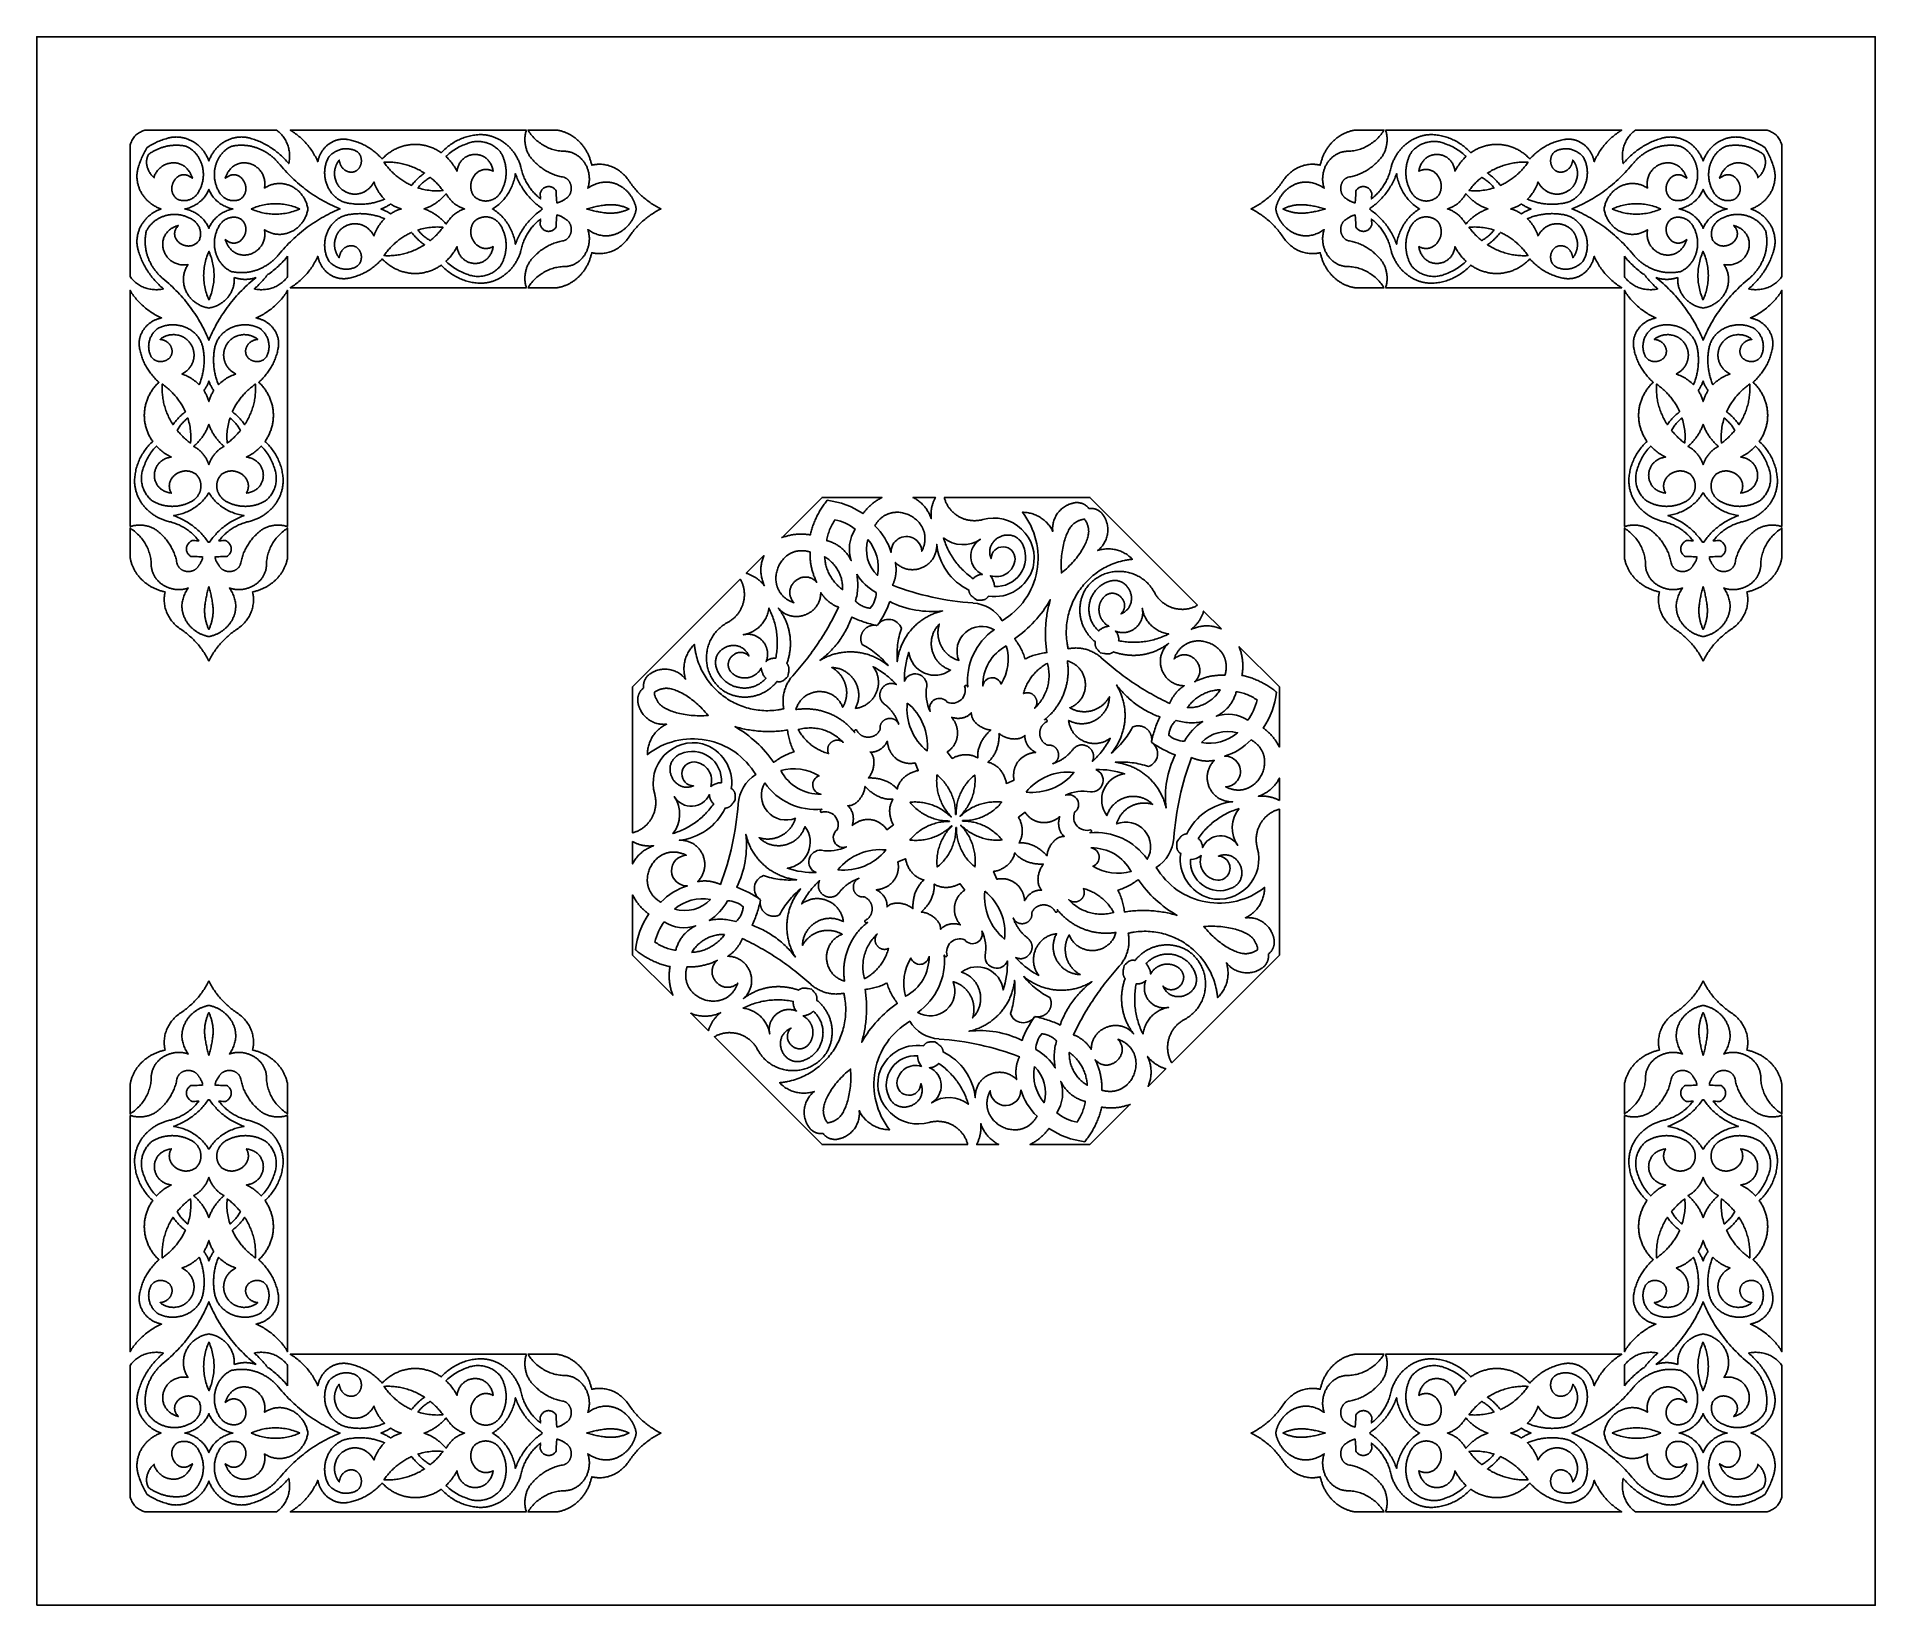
# Model space of a CAD drawing. Extents: x -492 to 492, y -420 to 420.
import ezdxf

# ---------------------------------------------------------------- set-up
doc = ezdxf.new("R2010")
doc.units = 0
doc.layers.add('LAYER_1', color=18, linetype='CONTINUOUS')

msp = doc.modelspace()

# ---------------------------------------------------------------- linework, layer by layer
at = {"layer": 'LAYER_1'}
for points in [[(-492.5, -420), (492.5, -420), (492.5, 420), (-492.5, 420)], [(-230.18, 370), (-230.23, 369.83), (-230.36, 369.38), (-230.48, 368.93), (-230.59, 368.47), (-230.68, 368.02), (-230.76, 367.56), (-230.83, 367.1), (-230.88, 366.64), (-230.93, 366.18), (-230.95, 365.72), (-230.97, 365.26), (-230.97, 364.8), (-230.96, 364.34), (-230.94, 363.88), (-230.91, 363.42), (-230.86, 362.97), (-230.8, 362.51), (-230.73, 362.06), (-230.65, 361.61), (-230.55, 361.16), (-230.44, 360.71), (-230.32, 360.27), (-230.19, 359.83), (-230.04, 359.4), (-229.89, 358.97), (-229.72, 358.54), (-229.53, 358.12), (-229.34, 357.7), (-229.13, 357.29), (-228.91, 356.89), (-228.68, 356.49), (-228.44, 356.08), (-227.99, 355.51), (-227.55, 354.96), (-227.09, 354.42), (-226.62, 353.89), (-226.14, 353.38), (-225.66, 352.88), (-225.16, 352.39), (-224.65, 351.91), (-224.13, 351.45), (-223.61, 351), (-223.07, 350.57), (-222.53, 350.14), (-221.98, 349.74), (-221.42, 349.34), (-220.85, 348.96), (-220.27, 348.6), (-219.69, 348.25), (-219.09, 347.91), (-218.5, 347.59), (-217.89, 347.28), (-217.28, 346.99), (-216.66, 346.71), (-216.04, 346.45), (-215.4, 346.2), (-214.77, 345.97), (-214.13, 345.76), (-213.48, 345.56), (-212.83, 345.38), (-212.17, 345.21), (-211.51, 345.06), (-210.84, 344.92), (-210.2, 344.81), (-209.98, 344.73), (-209.75, 344.65), (-209.53, 344.55), (-209.32, 344.44), (-209.11, 344.33), (-208.91, 344.21), (-208.72, 344.08), (-208.53, 343.95), (-208.35, 343.8), (-208.18, 343.66), (-208.01, 343.5), (-207.85, 343.34), (-207.7, 343.18), (-207.56, 343.01), (-207.42, 342.83), (-207.28, 342.65), (-207.16, 342.46), (-207.04, 342.27), (-206.93, 342.08), (-206.82, 341.88), (-206.73, 341.68), (-206.64, 341.47), (-206.55, 341.26), (-206.48, 341.05), (-206.41, 340.83), (-206.35, 340.62), (-206.29, 340.4), (-206.24, 340.17), (-206.2, 339.95), (-206.17, 339.73), (-206.14, 339.5), (-206.12, 339.27), (-206.11, 339.05), (-206.11, 338.82), (-206.11, 338.59), (-206.12, 338.36), (-206.14, 338.14), (-206.16, 337.91), (-206.2, 337.68), (-206.24, 337.46), (-206.28, 337.24), (-206.34, 337.02), (-206.4, 336.8), (-206.47, 336.58), (-206.55, 336.37), (-206.63, 336.16), (-206.72, 335.95), (-206.82, 335.75), (-206.93, 335.55), (-207.04, 335.35), (-207.16, 335.16), (-207.29, 334.97), (-207.43, 334.79), (-207.57, 334.61), (-207.72, 334.43), (-207.88, 334.27), (-208.05, 334.1), (-208.23, 333.95), (-208.41, 333.79), (-208.6, 333.65), (-208.8, 333.51), (-209, 333.38), (-209.21, 333.25), (-209.46, 333.12), (-209.75, 332.91), (-210.02, 332.71), (-210.29, 332.53), (-210.57, 332.36), (-210.85, 332.19), (-211.14, 332.04), (-211.42, 331.89), (-211.72, 331.75), (-212.01, 331.62), (-212.31, 331.5), (-212.62, 331.39), (-212.92, 331.29), (-213.23, 331.2), (-213.54, 331.12), (-213.85, 331.04), (-213.86, 331.04), (-213.91, 331.54), (-213.99, 332.35), (-214.06, 333.17), (-214.11, 333.99), (-214.14, 334.81), (-214.16, 335.63), (-214.17, 336.46), (-214.16, 337.37), (-214.41, 337.77), (-214.64, 338.07), (-214.88, 338.34), (-215.14, 338.6), (-215.4, 338.82), (-215.68, 339.03), (-215.97, 339.21), (-216.27, 339.37), (-216.58, 339.5), (-216.89, 339.61), (-217.21, 339.69), (-217.53, 339.75), (-217.85, 339.79), (-218.17, 339.81), (-218.49, 339.8), (-218.82, 339.77), (-219.13, 339.71), (-219.45, 339.64), (-219.76, 339.54), (-220.06, 339.42), (-220.36, 339.28), (-220.65, 339.11), (-220.93, 338.92), (-221.19, 338.72), (-221.45, 338.49), (-221.69, 338.24), (-221.91, 337.97), (-222.12, 337.68), (-222.31, 337.37), (-222.48, 337.04), (-222.64, 336.68), (-222.79, 336.26), (-222.71, 335.28), (-222.62, 334.37), (-222.53, 333.45), (-222.51, 333.2), (-223.01, 333.58), (-223.52, 333.98), (-224.01, 334.4), (-224.5, 334.83), (-224.98, 335.27), (-225.44, 335.72), (-225.9, 336.18), (-226.34, 336.65), (-226.77, 337.14), (-227.19, 337.63), (-227.6, 338.14), (-228, 338.66), (-228.39, 339.19), (-228.76, 339.72), (-229.12, 340.27), (-229.47, 340.83), (-229.81, 341.39), (-230.13, 341.97), (-230.44, 342.55), (-230.74, 343.15), (-231.03, 343.75), (-231.3, 344.35), (-231.56, 344.97), (-231.8, 345.59), (-232.03, 346.22), (-232.25, 346.86), (-232.45, 347.51), (-232.64, 348.16), (-232.81, 348.81), (-232.97, 349.48), (-233.12, 350.16), (-233.26, 350.65), (-233.41, 351.12), (-233.57, 351.59), (-233.74, 352.06), (-233.91, 352.52), (-234.09, 352.97), (-234.28, 353.42), (-234.48, 353.87), (-234.69, 354.31), (-234.9, 354.74), (-235.12, 355.17), (-235.35, 355.59), (-235.58, 356.01), (-235.83, 356.42), (-236.08, 356.83), (-236.33, 357.23), (-236.6, 357.62), (-236.87, 358), (-237.14, 358.39), (-237.43, 358.76), (-237.72, 359.13), (-238.01, 359.49), (-238.31, 359.84), (-238.62, 360.19), (-238.94, 360.53), (-239.26, 360.86), (-239.58, 361.19), (-239.91, 361.51), (-240.25, 361.82), (-240.6, 362.13), (-240.94, 362.43), (-241.3, 362.72), (-241.66, 363), (-242.02, 363.28), (-242.39, 363.55), (-242.76, 363.81), (-243.14, 364.06), (-243.52, 364.3), (-243.91, 364.54), (-244.3, 364.77), (-244.7, 364.99), (-245.1, 365.2), (-245.5, 365.41), (-245.91, 365.6), (-246.32, 365.79), (-246.74, 365.97), (-247.16, 366.14), (-247.58, 366.3), (-248.01, 366.45), (-248.44, 366.59), (-248.87, 366.73), (-249.31, 366.85), (-249.75, 366.97), (-250.19, 367.07), (-250.64, 367.17), (-251.08, 367.26), (-251.53, 367.33), (-251.99, 367.4), (-252.44, 367.46), (-252.9, 367.51), (-253.36, 367.55), (-253.82, 367.58), (-254.29, 367.6), (-254.76, 367.6), (-255.51, 367.58), (-256.26, 367.53), (-257, 367.46), (-257.74, 367.37), (-258.48, 367.27), (-259.21, 367.14), (-259.94, 367), (-260.66, 366.84), (-261.38, 366.66), (-262.1, 366.46), (-262.81, 366.24), (-263.51, 366), (-264.21, 365.75), (-264.91, 365.48), (-265.59, 365.19), (-266.27, 364.88), (-266.94, 364.55), (-267.61, 364.21), (-268.27, 363.85), (-268.91, 363.48), (-269.56, 363.08), (-270.19, 362.67), (-270.81, 362.25), (-271.43, 361.8), (-272.03, 361.35), (-272.63, 360.87), (-273.22, 360.38), (-273.79, 359.87), (-274.36, 359.35), (-274.91, 358.81), (-275.46, 358.26), (-275.81, 357.88), (-276.06, 358.06), (-276.54, 358.38), (-277.02, 358.69), (-277.51, 358.99), (-278, 359.27), (-278.49, 359.55), (-278.99, 359.8), (-279.49, 360.05), (-280, 360.28), (-280.51, 360.51), (-281.02, 360.72), (-281.54, 360.91), (-282.05, 361.1), (-282.57, 361.27), (-283.1, 361.43), (-283.62, 361.57), (-284.15, 361.71), (-284.68, 361.83), (-285.21, 361.94), (-285.74, 362.04), (-286.28, 362.12), (-286.81, 362.2), (-287.34, 362.26), (-287.88, 362.3), (-288.42, 362.34), (-288.95, 362.36), (-289.49, 362.37), (-290.03, 362.37), (-290.56, 362.36), (-291.1, 362.33), (-291.64, 362.3), (-292.17, 362.25), (-292.7, 362.19), (-293.24, 362.11), (-293.77, 362.02), (-294.3, 361.93), (-294.82, 361.82), (-295.35, 361.69), (-295.87, 361.56), (-296.39, 361.41), (-296.91, 361.25), (-297.43, 361.08), (-297.94, 360.9), (-298.45, 360.7), (-298.95, 360.5), (-299.46, 360.28), (-299.96, 360.05), (-300.45, 359.8), (-300.94, 359.55), (-301.43, 359.28), (-301.91, 359.01), (-302.39, 358.71), (-302.86, 358.41), (-303.33, 358.1), (-303.79, 357.77), (-304.25, 357.44), (-304.7, 357.09), (-305.15, 356.73), (-305.59, 356.35), (-306.02, 355.97), (-306.45, 355.57), (-306.87, 355.16), (-307.28, 354.74), (-307.46, 354.55), (-307.71, 354.83), (-308.18, 355.34), (-308.66, 355.84), (-309.15, 356.32), (-309.65, 356.8), (-310.15, 357.26), (-310.67, 357.72), (-311.19, 358.16), (-311.72, 358.59), (-312.26, 359), (-312.8, 359.41), (-313.36, 359.8), (-313.92, 360.18), (-314.48, 360.55), (-315.05, 360.91), (-315.63, 361.25), (-316.22, 361.58), (-316.81, 361.89), (-317.41, 362.2), (-318.01, 362.49), (-318.62, 362.77), (-319.23, 363.03), (-319.85, 363.28), (-320.48, 363.52), (-321.11, 363.74), (-321.74, 363.95), (-322.38, 364.15), (-323.02, 364.33), (-323.67, 364.5), (-324.32, 364.66), (-324.97, 364.8), (-325.63, 364.92), (-326, 364.99), (-326.36, 365.04), (-326.73, 365.09), (-327.09, 365.12), (-327.46, 365.15), (-327.82, 365.16), (-328.18, 365.17), (-328.54, 365.16), (-328.9, 365.14), (-329.26, 365.12), (-329.62, 365.08), (-329.97, 365.04), (-330.32, 364.98), (-330.67, 364.92), (-331.01, 364.85), (-331.36, 364.76), (-331.7, 364.67), (-332.03, 364.57), (-332.37, 364.46), (-332.7, 364.34), (-333.03, 364.22), (-333.35, 364.08), (-333.67, 363.94), (-333.99, 363.78), (-334.3, 363.62), (-334.61, 363.46), (-334.92, 363.28), (-335.22, 363.09), (-335.52, 362.9), (-335.81, 362.7), (-336.1, 362.49), (-336.38, 362.28), (-336.66, 362.06), (-336.93, 361.83), (-337.2, 361.59), (-337.46, 361.35), (-337.72, 361.1), (-337.97, 360.84), (-338.21, 360.57), (-338.45, 360.3), (-338.68, 360.03), (-338.91, 359.74), (-339.13, 359.45), (-339.35, 359.16), (-339.56, 358.85), (-339.76, 358.55), (-339.95, 358.23), (-340.14, 357.91), (-340.32, 357.58), (-340.49, 357.25), (-340.66, 356.92), (-340.82, 356.57), (-340.97, 356.23), (-341.11, 355.87), (-341.25, 355.52), (-341.38, 355.15), (-341.5, 354.79), (-341.61, 354.42), (-341.71, 354.04), (-341.8, 353.66), (-341.89, 353.27), (-341.92, 353.11), (-342.16, 353.65), (-342.51, 354.38), (-342.86, 355.09), (-343.24, 355.8), (-343.62, 356.5), (-344.02, 357.19), (-344.43, 357.87), (-344.85, 358.54), (-345.29, 359.19), (-345.74, 359.84), (-346.2, 360.47), (-346.67, 361.1), (-347.16, 361.71), (-347.65, 362.31), (-348.16, 362.9), (-348.68, 363.48), (-349.21, 364.04), (-349.75, 364.6), (-350.31, 365.14), (-350.87, 365.66), (-351.44, 366.18), (-352.03, 366.68), (-352.62, 367.17), (-353.22, 367.64), (-353.84, 368.1), (-354.46, 368.55), (-355.09, 368.98), (-355.73, 369.4), (-356.38, 369.8), (-356.72, 370)], [(-229.34, 285.6), (-229.12, 285.95), (-228.67, 286.61), (-228.2, 287.26), (-227.72, 287.88), (-227.22, 288.49), (-226.7, 289.08), (-226.17, 289.65), (-225.63, 290.2), (-225.07, 290.73), (-224.49, 291.24), (-223.91, 291.74), (-223.31, 292.21), (-222.69, 292.66), (-222.07, 293.09), (-221.43, 293.49), (-220.79, 293.88), (-220.13, 294.25), (-219.46, 294.59), (-218.78, 294.91), (-218.1, 295.21), (-217.4, 295.48), (-216.7, 295.73), (-215.99, 295.96), (-215.27, 296.17), (-214.54, 296.35), (-213.81, 296.51), (-213.07, 296.64), (-212.33, 296.75), (-211.58, 296.83), (-210.83, 296.89), (-210.08, 296.92), (-209.3, 296.92), (-208.85, 296.96), (-208.41, 297.01), (-207.98, 297.08), (-207.55, 297.16), (-207.13, 297.25), (-206.71, 297.36), (-206.3, 297.48), (-205.9, 297.61), (-205.5, 297.76), (-205.11, 297.92), (-204.72, 298.09), (-204.35, 298.27), (-203.98, 298.47), (-203.61, 298.67), (-203.26, 298.89), (-202.91, 299.12), (-202.56, 299.36), (-202.23, 299.61), (-201.9, 299.86), (-201.59, 300.13), (-201.28, 300.41), (-200.97, 300.7), (-200.68, 301), (-200.4, 301.3), (-200.12, 301.61), (-199.85, 301.94), (-199.59, 302.27), (-199.34, 302.6), (-199.1, 302.95), (-198.87, 303.3), (-198.65, 303.66), (-198.44, 304.03), (-198.24, 304.4), (-198.05, 304.78), (-197.86, 305.16), (-197.69, 305.55), (-197.53, 305.95), (-197.38, 306.35), (-197.24, 306.75), (-197.11, 307.16), (-196.99, 307.58), (-196.88, 307.99), (-196.79, 308.42), (-196.7, 308.84), (-196.63, 309.27), (-196.57, 309.7), (-196.52, 310.14), (-196.48, 310.58), (-196.46, 311.01), (-196.44, 311.46), (-196.44, 311.9), (-196.45, 312.35), (-196.48, 312.79), (-196.51, 313.24), (-196.56, 313.69), (-196.63, 314.14), (-196.7, 314.59), (-196.79, 315.03), (-196.89, 315.48), (-197.01, 315.93), (-197.14, 316.38), (-197.26, 316.74), (-196.99, 316.55), (-196.43, 316.17), (-195.85, 315.82), (-195.27, 315.49), (-194.67, 315.18), (-194.07, 314.9), (-193.45, 314.64), (-192.83, 314.4), (-192.21, 314.18), (-191.57, 313.99), (-190.93, 313.82), (-190.28, 313.68), (-189.63, 313.56), (-188.97, 313.46), (-188.3, 313.39), (-187.91, 313.38), (-187.53, 313.38), (-187.15, 313.39), (-186.78, 313.41), (-186.4, 313.44), (-186.03, 313.48), (-185.66, 313.52), (-185.29, 313.57), (-184.92, 313.64), (-184.56, 313.71), (-184.2, 313.79), (-183.84, 313.88), (-183.49, 313.97), (-183.13, 314.08), (-182.78, 314.19), (-182.44, 314.31), (-182.09, 314.44), (-181.75, 314.57), (-181.41, 314.72), (-181.08, 314.87), (-180.75, 315.03), (-180.42, 315.2), (-180.1, 315.37), (-179.78, 315.55), (-179.46, 315.74), (-179.15, 315.94), (-178.85, 316.14), (-178.54, 316.35), (-178.24, 316.56), (-177.95, 316.79), (-177.66, 317.02), (-177.38, 317.25), (-177.1, 317.5), (-176.82, 317.74), (-176.55, 318), (-176.28, 318.26), (-176.02, 318.53), (-175.77, 318.8), (-175.52, 319.08), (-175.27, 319.37), (-175.04, 319.66), (-174.8, 319.96), (-174.58, 320.26), (-174.35, 320.57), (-174.14, 320.88), (-173.93, 321.2), (-173.72, 321.52), (-173.53, 321.85), (-173.34, 322.19), (-173.15, 322.52), (-172.97, 322.87), (-172.8, 323.22), (-172.64, 323.57), (-172.48, 323.93), (-172.33, 324.29), (-172.18, 324.66), (-172.05, 325.03), (-171.92, 325.4), (-171.79, 325.78), (-171.68, 326.17), (-171.57, 326.56), (-171.47, 326.95), (-171.38, 327.34), (-171.28, 327.8), (-171.38, 328.26), (-171.47, 328.65), (-171.57, 329.04), (-171.68, 329.43), (-171.79, 329.82), (-171.92, 330.2), (-172.05, 330.57), (-172.18, 330.94), (-172.33, 331.31), (-172.48, 331.67), (-172.64, 332.03), (-172.8, 332.38), (-172.97, 332.73), (-173.15, 333.08), (-173.34, 333.41), (-173.53, 333.75), (-173.72, 334.08), (-173.93, 334.4), (-174.14, 334.72), (-174.35, 335.03), (-174.58, 335.34), (-174.8, 335.64), (-175.04, 335.94), (-175.27, 336.23), (-175.52, 336.52), (-175.77, 336.8), (-176.02, 337.07), (-176.28, 337.34), (-176.55, 337.6), (-176.82, 337.86), (-177.1, 338.1), (-177.38, 338.35), (-177.66, 338.58), (-177.95, 338.81), (-178.24, 339.04), (-178.54, 339.25), (-178.85, 339.46), (-179.15, 339.66), (-179.46, 339.86), (-179.78, 340.05), (-180.1, 340.23), (-180.42, 340.4), (-180.75, 340.57), (-181.08, 340.73), (-181.41, 340.88), (-181.75, 341.03), (-182.09, 341.16), (-182.44, 341.29), (-182.78, 341.41), (-183.13, 341.52), (-183.49, 341.63), (-183.84, 341.72), (-184.2, 341.81), (-184.56, 341.89), (-184.92, 341.96), (-185.29, 342.03), (-185.66, 342.08), (-186.03, 342.12), (-186.4, 342.16), (-186.78, 342.19), (-187.15, 342.21), (-187.53, 342.22), (-187.91, 342.22), (-188.3, 342.21), (-188.97, 342.14), (-189.63, 342.04), (-190.28, 341.92), (-190.93, 341.78), (-191.57, 341.61), (-192.21, 341.42), (-192.83, 341.2), (-193.45, 340.96), (-194.07, 340.7), (-194.67, 340.42), (-195.27, 340.11), (-195.85, 339.78), (-196.43, 339.43), (-196.99, 339.05), (-197.26, 338.86), (-197.14, 339.22), (-197.01, 339.67), (-196.89, 340.12), (-196.79, 340.57), (-196.7, 341.01), (-196.63, 341.46), (-196.56, 341.91), (-196.51, 342.36), (-196.48, 342.81), (-196.45, 343.25), (-196.44, 343.7), (-196.44, 344.14), (-196.46, 344.59), (-196.48, 345.02), (-196.52, 345.46), (-196.57, 345.9), (-196.63, 346.33), (-196.7, 346.76), (-196.79, 347.18), (-196.88, 347.61), (-196.99, 348.02), (-197.11, 348.44), (-197.24, 348.85), (-197.38, 349.25), (-197.53, 349.65), (-197.69, 350.05), (-197.86, 350.44), (-198.05, 350.82), (-198.24, 351.2), (-198.44, 351.57), (-198.65, 351.94), (-198.87, 352.3), (-199.1, 352.65), (-199.34, 353), (-199.59, 353.33), (-199.85, 353.66), (-200.12, 353.99), (-200.4, 354.3), (-200.68, 354.6), (-200.97, 354.9), (-201.28, 355.19), (-201.59, 355.47), (-201.9, 355.74), (-202.23, 355.99), (-202.56, 356.24), (-202.91, 356.48), (-203.26, 356.71), (-203.61, 356.93), (-203.98, 357.13), (-204.35, 357.33), (-204.72, 357.51), (-205.11, 357.68), (-205.5, 357.84), (-205.9, 357.99), (-206.3, 358.12), (-206.71, 358.24), (-207.13, 358.35), (-207.55, 358.44), (-207.98, 358.52), (-208.41, 358.59), (-208.85, 358.64), (-209.3, 358.68), (-210.08, 358.68), (-210.83, 358.71), (-211.58, 358.77), (-212.33, 358.85), (-213.07, 358.96), (-213.81, 359.09), (-214.54, 359.25), (-215.27, 359.43), (-215.99, 359.64), (-216.7, 359.87), (-217.4, 360.12), (-218.1, 360.39), (-218.78, 360.69), (-219.46, 361.01), (-220.13, 361.35), (-220.79, 361.72), (-221.43, 362.11), (-222.07, 362.51), (-222.69, 362.94), (-223.31, 363.39), (-223.91, 363.86), (-224.49, 364.36), (-225.07, 364.87), (-225.63, 365.4), (-226.17, 365.95), (-226.7, 366.52), (-227.22, 367.11), (-227.72, 367.72), (-228.2, 368.34), (-228.67, 368.99), (-229.12, 369.65), (-229.34, 370), (-213.64, 370), (-213.24, 369.93), (-212.82, 369.85), (-212.4, 369.76), (-211.99, 369.66), (-211.58, 369.55), (-211.17, 369.43), (-210.76, 369.31), (-210.36, 369.18), (-209.96, 369.04), (-209.57, 368.89), (-209.17, 368.74), (-208.79, 368.58), (-208.4, 368.41), (-208.02, 368.23), (-207.64, 368.04), (-207.27, 367.85), (-206.9, 367.65), (-206.53, 367.44), (-206.17, 367.23), (-205.81, 367.01), (-205.45, 366.78), (-205.1, 366.55), (-204.76, 366.31), (-204.41, 366.06), (-204.08, 365.8), (-203.74, 365.54), (-203.42, 365.27), (-203.09, 365), (-202.77, 364.72), (-202.46, 364.43), (-202.15, 364.14), (-201.85, 363.84), (-201.55, 363.53), (-201.26, 363.22), (-200.97, 362.9), (-200.68, 362.58), (-200.41, 362.25), (-200.13, 361.92), (-199.87, 361.58), (-199.61, 361.23), (-199.35, 360.88), (-199.1, 360.53), (-198.86, 360.17), (-198.62, 359.8), (-198.39, 359.43), (-198.16, 359.05), (-197.94, 358.67), (-197.73, 358.29), (-197.52, 357.9), (-197.32, 357.5), (-197.13, 357.1), (-196.94, 356.7), (-196.76, 356.29), (-196.59, 355.88), (-196.42, 355.46), (-196.26, 355.04), (-196.11, 354.61), (-195.96, 354.18), (-195.83, 353.75), (-195.69, 353.31), (-195.57, 352.87), (-195.45, 352.42), (-195.34, 351.98), (-195.18, 351.23), (-194.53, 351.37), (-194.18, 351.44), (-193.83, 351.5), (-193.48, 351.55), (-193.13, 351.6), (-192.77, 351.63), (-192.42, 351.67), (-192.07, 351.69), (-191.37, 351.72), (-190.67, 351.72), (-189.97, 351.69), (-189.28, 351.64), (-188.59, 351.56), (-187.91, 351.45), (-187.23, 351.32), (-186.55, 351.16), (-185.88, 350.97), (-185.22, 350.76), (-184.57, 350.52), (-183.93, 350.26), (-183.29, 349.98), (-182.66, 349.67), (-182.05, 349.33), (-181.44, 348.97), (-180.85, 348.59), (-180.27, 348.18), (-179.7, 347.75), (-179.14, 347.3), (-178.6, 346.83), (-178.07, 346.33), (-177.56, 345.81), (-177.07, 345.27), (-176.59, 344.71), (-176.12, 344.12), (-175.68, 343.52), (-175.46, 343.21), (-175.25, 342.89), (-174.82, 342.26), (-174.39, 341.64), (-173.94, 341.03), (-173.48, 340.42), (-173.02, 339.83), (-172.55, 339.25), (-172.06, 338.67), (-171.57, 338.1), (-171.08, 337.55), (-170.57, 337), (-170.05, 336.46), (-169.53, 335.93), (-169, 335.41), (-168.46, 334.9), (-167.91, 334.4), (-167.36, 333.91), (-166.8, 333.43), (-166.23, 332.96), (-165.66, 332.51), (-165.07, 332.06), (-164.48, 331.62), (-163.89, 331.19), (-163.28, 330.78), (-162.67, 330.37), (-162.06, 329.98), (-161.43, 329.59), (-160.8, 329.22), (-160.17, 328.86), (-159.53, 328.51), (-158.88, 328.17), (-158.23, 327.84), (-158.14, 327.8), (-158.23, 327.76), (-158.88, 327.43), (-159.53, 327.09), (-160.17, 326.74), (-160.8, 326.38), (-161.43, 326.01), (-162.06, 325.62), (-162.67, 325.23), (-163.28, 324.82), (-163.89, 324.41), (-164.48, 323.98), (-165.07, 323.54), (-165.66, 323.09), (-166.23, 322.64), (-166.8, 322.17), (-167.36, 321.69), (-167.91, 321.2), (-168.46, 320.7), (-169, 320.19), (-169.53, 319.67), (-170.05, 319.14), (-170.57, 318.6), (-171.08, 318.05), (-171.57, 317.5), (-172.06, 316.93), (-172.55, 316.35), (-173.02, 315.77), (-173.48, 315.18), (-173.94, 314.57), (-174.39, 313.96), (-174.82, 313.34), (-175.25, 312.71), (-175.46, 312.39), (-175.68, 312.08), (-176.12, 311.48), (-176.59, 310.89), (-177.07, 310.33), (-177.56, 309.79), (-178.07, 309.27), (-178.6, 308.77), (-179.14, 308.3), (-179.7, 307.85), (-180.27, 307.42), (-180.85, 307.01), (-181.44, 306.63), (-182.05, 306.27), (-182.66, 305.93), (-183.29, 305.62), (-183.93, 305.34), (-184.57, 305.08), (-185.22, 304.84), (-185.88, 304.63), (-186.55, 304.44), (-187.23, 304.28), (-187.91, 304.15), (-188.59, 304.04), (-189.28, 303.96), (-189.97, 303.91), (-190.67, 303.88), (-191.37, 303.88), (-192.07, 303.91), (-192.42, 303.93), (-192.77, 303.97), (-193.13, 304), (-193.48, 304.05), (-193.83, 304.1), (-194.18, 304.16), (-194.53, 304.23), (-195.18, 304.37), (-195.34, 303.62), (-195.45, 303.18), (-195.57, 302.73), (-195.69, 302.29), (-195.83, 301.85), (-195.96, 301.42), (-196.11, 300.99), (-196.26, 300.56), (-196.42, 300.14), (-196.59, 299.72), (-196.76, 299.31), (-196.94, 298.9), (-197.13, 298.5), (-197.32, 298.1), (-197.52, 297.7), (-197.73, 297.31), (-197.94, 296.93), (-198.16, 296.55), (-198.39, 296.17), (-198.62, 295.8), (-198.86, 295.43), (-199.1, 295.07), (-199.35, 294.72), (-199.61, 294.37), (-199.87, 294.02), (-200.13, 293.68), (-200.41, 293.35), (-200.68, 293.02), (-200.97, 292.7), (-201.26, 292.38), (-201.55, 292.07), (-201.85, 291.76), (-202.15, 291.46), (-202.46, 291.17), (-202.77, 290.88), (-203.09, 290.6), (-203.42, 290.33), (-203.74, 290.06), (-204.08, 289.8), (-204.41, 289.54), (-204.76, 289.29), (-205.1, 289.05), (-205.45, 288.82), (-205.81, 288.59), (-206.17, 288.37), (-206.53, 288.16), (-206.9, 287.95), (-207.27, 287.75), (-207.64, 287.56), (-208.02, 287.37), (-208.4, 287.19), (-208.79, 287.02), (-209.17, 286.86), (-209.57, 286.71), (-209.96, 286.56), (-210.36, 286.42), (-210.76, 286.29), (-211.17, 286.17), (-211.58, 286.05), (-211.99, 285.94), (-212.4, 285.84), (-212.82, 285.75), (-213.24, 285.67), (-213.64, 285.6)], [(229.34, 285.6), (229.12, 285.95), (228.67, 286.61), (228.2, 287.26), (227.72, 287.88), (227.22, 288.49), (226.7, 289.08), (226.17, 289.65), (225.63, 290.2), (225.07, 290.73), (224.49, 291.24), (223.91, 291.74), (223.31, 292.21), (222.69, 292.66), (222.07, 293.09), (221.43, 293.49), (220.79, 293.88), (220.13, 294.25), (219.46, 294.59), (218.78, 294.91), (218.1, 295.21), (217.4, 295.48), (216.7, 295.73), (215.99, 295.96), (215.27, 296.17), (214.54, 296.35), (213.81, 296.51), (213.07, 296.64), (212.33, 296.75), (211.58, 296.83), (210.83, 296.89), (210.08, 296.92), (209.3, 296.92), (208.85, 296.96), (208.41, 297.01), (207.98, 297.08), (207.55, 297.16), (207.13, 297.25), (206.71, 297.36), (206.3, 297.48), (205.9, 297.61), (205.5, 297.76), (205.11, 297.92), (204.72, 298.09), (204.35, 298.27), (203.98, 298.47), (203.61, 298.67), (203.26, 298.89), (202.91, 299.12), (202.56, 299.36), (202.23, 299.61), (201.9, 299.86), (201.59, 300.13), (201.28, 300.41), (200.97, 300.7), (200.68, 301), (200.4, 301.3), (200.12, 301.61), (199.85, 301.94), (199.59, 302.27), (199.34, 302.6), (199.1, 302.95), (198.87, 303.3), (198.65, 303.66), (198.44, 304.03), (198.24, 304.4), (198.05, 304.78), (197.86, 305.16), (197.69, 305.55), (197.53, 305.95), (197.38, 306.35), (197.24, 306.75), (197.11, 307.16), (196.99, 307.58), (196.88, 307.99), (196.79, 308.42), (196.7, 308.84), (196.63, 309.27), (196.57, 309.7), (196.52, 310.14), (196.48, 310.58), (196.46, 311.01), (196.44, 311.46), (196.44, 311.9), (196.45, 312.35), (196.48, 312.79), (196.51, 313.24), (196.56, 313.69), (196.63, 314.14), (196.7, 314.59), (196.79, 315.03), (196.89, 315.48), (197.01, 315.93), (197.14, 316.38), (197.26, 316.74), (196.99, 316.55), (196.43, 316.17), (195.85, 315.82), (195.27, 315.49), (194.67, 315.18), (194.07, 314.9), (193.45, 314.64), (192.83, 314.4), (192.21, 314.18), (191.57, 313.99), (190.93, 313.82), (190.28, 313.68), (189.63, 313.56), (188.97, 313.46), (188.3, 313.39), (187.91, 313.38), (187.53, 313.38), (187.15, 313.39), (186.78, 313.41), (186.4, 313.44), (186.03, 313.48), (185.66, 313.52), (185.29, 313.57), (184.92, 313.64), (184.56, 313.71), (184.2, 313.79), (183.84, 313.88), (183.49, 313.97), (183.13, 314.08), (182.78, 314.19), (182.44, 314.31), (182.09, 314.44), (181.75, 314.57), (181.41, 314.72), (181.08, 314.87), (180.75, 315.03), (180.42, 315.2), (180.1, 315.37), (179.78, 315.55), (179.46, 315.74), (179.15, 315.94), (178.85, 316.14), (178.54, 316.35), (178.24, 316.56), (177.95, 316.79), (177.66, 317.02), (177.38, 317.25), (177.1, 317.5), (176.82, 317.74), (176.55, 318), (176.28, 318.26), (176.02, 318.53), (175.77, 318.8), (175.52, 319.08), (175.27, 319.37), (175.04, 319.66), (174.8, 319.96), (174.58, 320.26), (174.35, 320.57), (174.14, 320.88), (173.93, 321.2), (173.72, 321.52), (173.53, 321.85), (173.34, 322.19), (173.15, 322.52), (172.97, 322.87), (172.8, 323.22), (172.64, 323.57), (172.48, 323.93), (172.33, 324.29), (172.18, 324.66), (172.05, 325.03), (171.92, 325.4), (171.79, 325.78), (171.68, 326.17), (171.57, 326.56), (171.47, 326.95), (171.38, 327.34), (171.28, 327.8), (171.38, 328.26), (171.47, 328.65), (171.57, 329.04), (171.68, 329.43), (171.79, 329.82), (171.92, 330.2), (172.05, 330.57), (172.18, 330.94), (172.33, 331.31), (172.48, 331.67), (172.64, 332.03), (172.8, 332.38), (172.97, 332.73), (173.15, 333.08), (173.34, 333.41), (173.53, 333.75), (173.72, 334.08), (173.93, 334.4), (174.14, 334.72), (174.35, 335.03), (174.58, 335.34), (174.8, 335.64), (175.04, 335.94), (175.27, 336.23), (175.52, 336.52), (175.77, 336.8), (176.02, 337.07), (176.28, 337.34), (176.55, 337.6), (176.82, 337.86), (177.1, 338.1), (177.38, 338.35), (177.66, 338.58), (177.95, 338.81), (178.24, 339.04), (178.54, 339.25), (178.85, 339.46), (179.15, 339.66), (179.46, 339.86), (179.78, 340.05), (180.1, 340.23), (180.42, 340.4), (180.75, 340.57), (181.08, 340.73), (181.41, 340.88), (181.75, 341.03), (182.09, 341.16), (182.44, 341.29), (182.78, 341.41), (183.13, 341.52), (183.49, 341.63), (183.84, 341.72), (184.2, 341.81), (184.56, 341.89), (184.92, 341.96), (185.29, 342.03), (185.66, 342.08), (186.03, 342.12), (186.4, 342.16), (186.78, 342.19), (187.15, 342.21), (187.53, 342.22), (187.91, 342.22), (188.3, 342.21), (188.97, 342.14), (189.63, 342.04), (190.28, 341.92), (190.93, 341.78), (191.57, 341.61), (192.21, 341.42), (192.83, 341.2), (193.45, 340.96), (194.07, 340.7), (194.67, 340.42), (195.27, 340.11), (195.85, 339.78), (196.43, 339.43), (196.99, 339.05), (197.26, 338.86), (197.14, 339.22), (197.01, 339.67), (196.89, 340.12), (196.79, 340.57), (196.7, 341.01), (196.63, 341.46), (196.56, 341.91), (196.51, 342.36), (196.48, 342.81), (196.45, 343.25), (196.44, 343.7), (196.44, 344.14), (196.46, 344.59), (196.48, 345.02), (196.52, 345.46), (196.57, 345.9), (196.63, 346.33), (196.7, 346.76), (196.79, 347.18), (196.88, 347.61), (196.99, 348.02), (197.11, 348.44), (197.24, 348.85), (197.38, 349.25), (197.53, 349.65), (197.69, 350.05), (197.86, 350.44), (198.05, 350.82), (198.24, 351.2), (198.44, 351.57), (198.65, 351.94), (198.87, 352.3), (199.1, 352.65), (199.34, 353), (199.59, 353.33), (199.85, 353.66), (200.12, 353.99), (200.4, 354.3), (200.68, 354.6), (200.97, 354.9), (201.28, 355.19), (201.59, 355.47), (201.9, 355.74), (202.23, 355.99), (202.56, 356.24), (202.91, 356.48), (203.26, 356.71), (203.61, 356.93), (203.98, 357.13), (204.35, 357.33), (204.72, 357.51), (205.11, 357.68), (205.5, 357.84), (205.9, 357.99), (206.3, 358.12), (206.71, 358.24), (207.13, 358.35), (207.55, 358.44), (207.98, 358.52), (208.41, 358.59), (208.85, 358.64), (209.3, 358.68), (210.08, 358.68), (210.83, 358.71), (211.58, 358.77), (212.33, 358.85), (213.07, 358.96), (213.81, 359.09), (214.54, 359.25), (215.27, 359.43), (215.99, 359.64), (216.7, 359.87), (217.4, 360.12), (218.1, 360.39), (218.78, 360.69), (219.46, 361.01), (220.13, 361.35), (220.79, 361.72), (221.43, 362.11), (222.07, 362.51), (222.69, 362.94), (223.31, 363.39), (223.91, 363.86), (224.49, 364.36), (225.07, 364.87), (225.63, 365.4), (226.17, 365.95), (226.7, 366.52), (227.22, 367.11), (227.72, 367.72), (228.2, 368.34), (228.67, 368.99), (229.12, 369.65), (229.34, 370), (213.64, 370), (213.24, 369.93), (212.82, 369.85), (212.4, 369.76), (211.99, 369.66), (211.58, 369.55), (211.17, 369.43), (210.76, 369.31), (210.36, 369.18), (209.96, 369.04), (209.57, 368.89), (209.17, 368.74), (208.79, 368.58), (208.4, 368.41), (208.02, 368.23), (207.64, 368.04), (207.27, 367.85), (206.9, 367.65), (206.53, 367.44), (206.17, 367.23), (205.81, 367.01), (205.45, 366.78), (205.1, 366.55), (204.76, 366.31), (204.41, 366.06), (204.08, 365.8), (203.74, 365.54), (203.42, 365.27), (203.09, 365), (202.77, 364.72), (202.46, 364.43), (202.15, 364.14), (201.85, 363.84), (201.55, 363.53), (201.26, 363.22), (200.97, 362.9), (200.68, 362.58), (200.41, 362.25), (200.13, 361.92), (199.87, 361.58), (199.61, 361.23), (199.35, 360.88), (199.1, 360.53), (198.86, 360.17), (198.62, 359.8), (198.39, 359.43), (198.16, 359.05), (197.94, 358.67), (197.73, 358.29), (197.52, 357.9), (197.32, 357.5), (197.13, 357.1), (196.94, 356.7), (196.76, 356.29), (196.59, 355.88), (196.42, 355.46), (196.26, 355.04), (196.11, 354.61), (195.96, 354.18), (195.83, 353.75), (195.69, 353.31), (195.57, 352.87), (195.45, 352.42), (195.34, 351.98), (195.18, 351.23), (194.53, 351.37), (194.18, 351.44), (193.83, 351.5), (193.48, 351.55), (193.13, 351.6), (192.77, 351.63), (192.42, 351.67), (192.07, 351.69), (191.37, 351.72), (190.67, 351.72), (189.97, 351.69), (189.28, 351.64), (188.59, 351.56), (187.91, 351.45), (187.23, 351.32), (186.55, 351.16), (185.88, 350.97), (185.22, 350.76), (184.57, 350.52), (183.93, 350.26), (183.29, 349.98), (182.66, 349.67), (182.05, 349.33), (181.44, 348.97), (180.85, 348.59), (180.27, 348.18), (179.7, 347.75), (179.14, 347.3), (178.6, 346.83), (178.07, 346.33), (177.56, 345.81), (177.07, 345.27), (176.59, 344.71), (176.12, 344.12), (175.68, 343.52), (175.46, 343.21), (175.25, 342.89), (174.82, 342.26), (174.39, 341.64), (173.94, 341.03), (173.48, 340.42), (173.02, 339.83), (172.55, 339.25), (172.06, 338.67), (171.57, 338.1), (171.08, 337.55), (170.57, 337), (170.05, 336.46), (169.53, 335.93), (169, 335.41), (168.46, 334.9), (167.91, 334.4), (167.36, 333.91), (166.8, 333.43), (166.23, 332.96), (165.66, 332.51), (165.07, 332.06), (164.48, 331.62), (163.89, 331.19), (163.28, 330.78), (162.67, 330.37), (162.06, 329.98), (161.43, 329.59), (160.8, 329.22), (160.17, 328.86), (159.53, 328.51), (158.88, 328.17), (158.23, 327.84), (158.14, 327.8), (158.23, 327.76), (158.88, 327.43), (159.53, 327.09), (160.17, 326.74), (160.8, 326.38), (161.43, 326.01), (162.06, 325.62), (162.67, 325.23), (163.28, 324.82), (163.89, 324.41), (164.48, 323.98), (165.07, 323.54), (165.66, 323.09), (166.23, 322.64), (166.8, 322.17), (167.36, 321.69), (167.91, 321.2), (168.46, 320.7), (169, 320.19), (169.53, 319.67), (170.05, 319.14), (170.57, 318.6), (171.08, 318.05), (171.57, 317.5), (172.06, 316.93), (172.55, 316.35), (173.02, 315.77), (173.48, 315.18), (173.94, 314.57), (174.39, 313.96), (174.82, 313.34), (175.25, 312.71), (175.46, 312.39), (175.68, 312.08), (176.12, 311.48), (176.59, 310.89), (177.07, 310.33), (177.56, 309.79), (178.07, 309.27), (178.6, 308.77), (179.14, 308.3), (179.7, 307.85), (180.27, 307.42), (180.85, 307.01), (181.44, 306.63), (182.05, 306.27), (182.66, 305.93), (183.29, 305.62), (183.93, 305.34), (184.57, 305.08), (185.22, 304.84), (185.88, 304.63), (186.55, 304.44), (187.23, 304.28), (187.91, 304.15), (188.59, 304.04), (189.28, 303.96), (189.97, 303.91), (190.67, 303.88), (191.37, 303.88), (192.07, 303.91), (192.42, 303.93), (192.77, 303.97), (193.13, 304), (193.48, 304.05), (193.83, 304.1), (194.18, 304.16), (194.53, 304.23), (195.18, 304.37), (195.34, 303.62), (195.45, 303.18), (195.57, 302.73), (195.69, 302.29), (195.83, 301.85), (195.96, 301.42), (196.11, 300.99), (196.26, 300.56), (196.42, 300.14), (196.59, 299.72), (196.76, 299.31), (196.94, 298.9), (197.13, 298.5), (197.32, 298.1), (197.52, 297.7), (197.73, 297.31), (197.94, 296.93), (198.16, 296.55), (198.39, 296.17), (198.62, 295.8), (198.86, 295.43), (199.1, 295.07), (199.35, 294.72), (199.61, 294.37), (199.87, 294.02), (200.13, 293.68), (200.41, 293.35), (200.68, 293.02), (200.97, 292.7), (201.26, 292.38), (201.55, 292.07), (201.85, 291.76), (202.15, 291.46), (202.46, 291.17), (202.77, 290.88), (203.09, 290.6), (203.42, 290.33), (203.74, 290.06), (204.08, 289.8), (204.41, 289.54), (204.76, 289.29), (205.1, 289.05), (205.45, 288.82), (205.81, 288.59), (206.17, 288.37), (206.53, 288.16), (206.9, 287.95), (207.27, 287.75), (207.64, 287.56), (208.02, 287.37), (208.4, 287.19), (208.79, 287.02), (209.17, 286.86), (209.57, 286.71), (209.96, 286.56), (210.36, 286.42), (210.76, 286.29), (211.17, 286.17), (211.58, 286.05), (211.99, 285.94), (212.4, 285.84), (212.82, 285.75), (213.24, 285.67), (213.64, 285.6)], [(230.18, 370), (230.23, 369.83), (230.36, 369.38), (230.48, 368.93), (230.59, 368.47), (230.68, 368.02), (230.76, 367.56), (230.83, 367.1), (230.88, 366.64), (230.93, 366.18), (230.95, 365.72), (230.97, 365.26), (230.97, 364.8), (230.96, 364.34), (230.94, 363.88), (230.91, 363.42), (230.86, 362.97), (230.8, 362.51), (230.73, 362.06), (230.65, 361.61), (230.55, 361.16), (230.44, 360.71), (230.32, 360.27), (230.19, 359.83), (230.04, 359.4), (229.89, 358.97), (229.72, 358.54), (229.53, 358.12), (229.34, 357.7), (229.13, 357.29), (228.91, 356.89), (228.68, 356.49), (228.44, 356.08), (227.99, 355.51), (227.55, 354.96), (227.09, 354.42), (226.62, 353.89), (226.14, 353.38), (225.66, 352.88), (225.16, 352.39), (224.65, 351.91), (224.13, 351.45), (223.61, 351), (223.07, 350.57), (222.53, 350.14), (221.98, 349.74), (221.42, 349.34), (220.85, 348.96), (220.27, 348.6), (219.69, 348.25), (219.09, 347.91), (218.5, 347.59), (217.89, 347.28), (217.28, 346.99), (216.66, 346.71), (216.04, 346.45), (215.4, 346.2), (214.77, 345.97), (214.13, 345.76), (213.48, 345.56), (212.83, 345.38), (212.17, 345.21), (211.51, 345.06), (210.84, 344.92), (210.2, 344.81), (209.98, 344.73), (209.75, 344.65), (209.53, 344.55), (209.32, 344.44), (209.11, 344.33), (208.91, 344.21), (208.72, 344.08), (208.53, 343.95), (208.35, 343.8), (208.18, 343.66), (208.01, 343.5), (207.85, 343.34), (207.7, 343.18), (207.56, 343.01), (207.42, 342.83), (207.28, 342.65), (207.16, 342.46), (207.04, 342.27), (206.93, 342.08), (206.82, 341.88), (206.73, 341.68), (206.64, 341.47), (206.55, 341.26), (206.48, 341.05), (206.41, 340.83), (206.35, 340.62), (206.29, 340.4), (206.24, 340.17), (206.2, 339.95), (206.17, 339.73), (206.14, 339.5), (206.12, 339.27), (206.11, 339.05), (206.11, 338.82), (206.11, 338.59), (206.12, 338.36), (206.14, 338.14), (206.16, 337.91), (206.2, 337.68), (206.24, 337.46), (206.28, 337.24), (206.34, 337.02), (206.4, 336.8), (206.47, 336.58), (206.55, 336.37), (206.63, 336.16), (206.72, 335.95), (206.82, 335.75), (206.93, 335.55), (207.04, 335.35), (207.16, 335.16), (207.29, 334.97), (207.43, 334.79), (207.57, 334.61), (207.72, 334.43), (207.88, 334.27), (208.05, 334.1), (208.23, 333.95), (208.41, 333.79), (208.6, 333.65), (208.8, 333.51), (209, 333.38), (209.21, 333.25), (209.46, 333.12), (209.75, 332.91), (210.02, 332.71), (210.29, 332.53), (210.57, 332.36), (210.85, 332.19), (211.14, 332.04), (211.42, 331.89), (211.72, 331.75), (212.01, 331.62), (212.31, 331.5), (212.62, 331.39), (212.92, 331.29), (213.23, 331.2), (213.54, 331.12), (213.85, 331.04), (213.86, 331.04), (213.91, 331.54), (213.99, 332.35), (214.06, 333.17), (214.11, 333.99), (214.14, 334.81), (214.16, 335.63), (214.17, 336.46), (214.16, 337.37), (214.41, 337.77), (214.64, 338.07), (214.88, 338.34), (215.14, 338.6), (215.4, 338.82), (215.68, 339.03), (215.97, 339.21), (216.27, 339.37), (216.58, 339.5), (216.89, 339.61), (217.21, 339.69), (217.53, 339.75), (217.85, 339.79), (218.17, 339.81), (218.49, 339.8), (218.82, 339.77), (219.13, 339.71), (219.45, 339.64), (219.76, 339.54), (220.06, 339.42), (220.36, 339.28), (220.65, 339.11), (220.93, 338.92), (221.19, 338.72), (221.45, 338.49), (221.69, 338.24), (221.91, 337.97), (222.12, 337.68), (222.31, 337.37), (222.48, 337.04), (222.64, 336.68), (222.79, 336.26), (222.71, 335.28), (222.62, 334.37), (222.53, 333.45), (222.51, 333.2), (223.01, 333.58), (223.52, 333.98), (224.01, 334.4), (224.5, 334.83), (224.98, 335.27), (225.44, 335.72), (225.9, 336.18), (226.34, 336.65), (226.77, 337.14), (227.19, 337.63), (227.6, 338.14), (228, 338.66), (228.39, 339.19), (228.76, 339.72), (229.12, 340.27), (229.47, 340.83), (229.81, 341.39), (230.13, 341.97), (230.44, 342.55), (230.74, 343.15), (231.03, 343.75), (231.3, 344.35), (231.56, 344.97), (231.8, 345.59), (232.03, 346.22), (232.25, 346.86), (232.45, 347.51), (232.64, 348.16), (232.81, 348.81), (232.97, 349.48), (233.12, 350.16), (233.26, 350.65), (233.41, 351.12), (233.57, 351.59), (233.74, 352.06), (233.91, 352.52), (234.09, 352.97), (234.28, 353.42), (234.48, 353.87), (234.69, 354.31), (234.9, 354.74), (235.12, 355.17), (235.35, 355.59), (235.58, 356.01), (235.83, 356.42), (236.08, 356.83), (236.33, 357.23), (236.6, 357.62), (236.87, 358), (237.14, 358.39), (237.43, 358.76), (237.72, 359.13), (238.01, 359.49), (238.31, 359.84), (238.62, 360.19), (238.94, 360.53), (239.26, 360.86), (239.58, 361.19), (239.91, 361.51), (240.25, 361.82), (240.6, 362.13), (240.94, 362.43), (241.3, 362.72), (241.66, 363), (242.02, 363.28), (242.39, 363.55), (242.76, 363.81), (243.14, 364.06), (243.52, 364.3), (243.91, 364.54), (244.3, 364.77), (244.7, 364.99), (245.1, 365.2), (245.5, 365.41), (245.91, 365.6), (246.32, 365.79), (246.74, 365.97), (247.16, 366.14), (247.58, 366.3), (248.01, 366.45), (248.44, 366.59), (248.87, 366.73), (249.31, 366.85), (249.75, 366.97), (250.19, 367.07), (250.64, 367.17), (251.08, 367.26), (251.53, 367.33), (251.99, 367.4), (252.44, 367.46), (252.9, 367.51), (253.36, 367.55), (253.82, 367.58), (254.29, 367.6), (254.76, 367.6), (255.51, 367.58), (256.26, 367.53), (257, 367.46), (257.74, 367.37), (258.48, 367.27), (259.21, 367.14), (259.94, 367), (260.66, 366.84), (261.38, 366.66), (262.1, 366.46), (262.81, 366.24), (263.51, 366), (264.21, 365.75), (264.91, 365.48), (265.59, 365.19), (266.27, 364.88), (266.94, 364.55), (267.61, 364.21), (268.27, 363.85), (268.91, 363.48), (269.56, 363.08), (270.19, 362.67), (270.81, 362.25), (271.43, 361.8), (272.03, 361.35), (272.63, 360.87), (273.22, 360.38), (273.79, 359.87), (274.36, 359.35), (274.91, 358.81), (275.46, 358.26), (275.81, 357.88), (276.06, 358.06), (276.54, 358.38), (277.02, 358.69), (277.51, 358.99), (278, 359.27), (278.49, 359.55), (278.99, 359.8), (279.49, 360.05), (280, 360.28), (280.51, 360.51), (281.02, 360.72), (281.54, 360.91), (282.05, 361.1), (282.57, 361.27), (283.1, 361.43), (283.62, 361.57), (284.15, 361.71), (284.68, 361.83), (285.21, 361.94), (285.74, 362.04), (286.28, 362.12), (286.81, 362.2), (287.34, 362.26), (287.88, 362.3), (288.42, 362.34), (288.95, 362.36), (289.49, 362.37), (290.03, 362.37), (290.56, 362.36), (291.1, 362.33), (291.64, 362.3), (292.17, 362.25), (292.7, 362.19), (293.24, 362.11), (293.77, 362.02), (294.3, 361.93), (294.82, 361.82), (295.35, 361.69), (295.87, 361.56), (296.39, 361.41), (296.91, 361.25), (297.43, 361.08), (297.94, 360.9), (298.45, 360.7), (298.95, 360.5), (299.46, 360.28), (299.96, 360.05), (300.45, 359.8), (300.94, 359.55), (301.43, 359.28), (301.91, 359.01), (302.39, 358.71), (302.86, 358.41), (303.33, 358.1), (303.79, 357.77), (304.25, 357.44), (304.7, 357.09), (305.15, 356.73), (305.59, 356.35), (306.02, 355.97), (306.45, 355.57), (306.87, 355.16), (307.28, 354.74), (307.46, 354.55), (307.71, 354.83), (308.18, 355.34), (308.66, 355.84), (309.15, 356.32), (309.65, 356.8), (310.15, 357.26), (310.67, 357.72), (311.19, 358.16), (311.72, 358.59), (312.26, 359), (312.8, 359.41), (313.36, 359.8), (313.92, 360.18), (314.48, 360.55), (315.05, 360.91), (315.63, 361.25), (316.22, 361.58), (316.81, 361.89), (317.41, 362.2), (318.01, 362.49), (318.62, 362.77), (319.23, 363.03), (319.85, 363.28), (320.48, 363.52), (321.11, 363.74), (321.74, 363.95), (322.38, 364.15), (323.02, 364.33), (323.67, 364.5), (324.32, 364.66), (324.97, 364.8), (325.63, 364.92), (326, 364.99), (326.36, 365.04), (326.73, 365.09), (327.09, 365.12), (327.46, 365.15), (327.82, 365.16), (328.18, 365.17), (328.54, 365.16), (328.9, 365.14), (329.26, 365.12), (329.62, 365.08), (329.97, 365.04), (330.32, 364.98), (330.67, 364.92), (331.01, 364.85), (331.36, 364.76), (331.7, 364.67), (332.03, 364.57), (332.37, 364.46), (332.7, 364.34), (333.03, 364.22), (333.35, 364.08), (333.67, 363.94), (333.99, 363.78), (334.3, 363.62), (334.61, 363.46), (334.92, 363.28), (335.22, 363.09), (335.52, 362.9), (335.81, 362.7), (336.1, 362.49), (336.38, 362.28), (336.66, 362.06), (336.93, 361.83), (337.2, 361.59), (337.46, 361.35), (337.72, 361.1), (337.97, 360.84), (338.21, 360.57), (338.45, 360.3), (338.68, 360.03), (338.91, 359.74), (339.13, 359.45), (339.35, 359.16), (339.56, 358.85), (339.76, 358.55), (339.95, 358.23), (340.14, 357.91), (340.32, 357.58), (340.49, 357.25), (340.66, 356.92), (340.82, 356.57), (340.97, 356.23), (341.11, 355.87), (341.25, 355.52), (341.38, 355.15), (341.5, 354.79), (341.61, 354.42), (341.71, 354.04), (341.8, 353.66), (341.89, 353.27), (341.92, 353.11), (342.16, 353.65), (342.51, 354.38), (342.86, 355.09), (343.24, 355.8), (343.62, 356.5), (344.02, 357.19), (344.43, 357.87), (344.85, 358.54), (345.29, 359.19), (345.74, 359.84), (346.2, 360.47), (346.67, 361.1), (347.16, 361.71), (347.65, 362.31), (348.16, 362.9), (348.68, 363.48), (349.21, 364.04), (349.75, 364.6), (350.31, 365.14), (350.87, 365.66), (351.44, 366.18), (352.03, 366.68), (352.62, 367.17), (353.22, 367.64), (353.84, 368.1), (354.46, 368.55), (355.09, 368.98), (355.73, 369.4), (356.38, 369.8), (356.72, 370)], [(-387.98, 350), (-388.36, 349.64), (-388.74, 349.24), (-389.1, 348.83), (-389.44, 348.38), (-389.77, 347.91), (-389.93, 347.66), (-390.08, 347.41), (-390.23, 347.15), (-390.38, 346.88), (-390.52, 346.61), (-390.65, 346.33), (-390.79, 346.04), (-390.91, 345.75), (-391.04, 345.45), (-391.5, 344.24), (-390.35, 345.03), (-390.01, 345.25), (-389.68, 345.43), (-389.34, 345.6), (-389, 345.74), (-388.67, 345.86), (-388.34, 345.95), (-388.02, 346.03), (-387.69, 346.08), (-387.37, 346.12), (-387.05, 346.13), (-386.74, 346.13), (-386.43, 346.11), (-386.12, 346.07), (-385.82, 346.01), (-385.53, 345.94), (-385.23, 345.85), (-384.95, 345.74), (-384.67, 345.62), (-384.39, 345.48), (-384.12, 345.33), (-383.86, 345.17), (-383.6, 344.99), (-383.35, 344.8), (-383.11, 344.6), (-382.88, 344.39), (-382.65, 344.16), (-382.44, 343.93), (-382.23, 343.68), (-382.03, 343.42), (-381.85, 343.16), (-381.67, 342.89), (-381.5, 342.61), (-381.35, 342.32), (-381.2, 342.02), (-381.07, 341.72), (-380.95, 341.41), (-380.84, 341.1), (-380.74, 340.79), (-380.66, 340.47), (-380.59, 340.14), (-380.53, 339.82), (-380.49, 339.49), (-380.46, 339.16), (-380.45, 338.83), (-380.45, 338.5), (-380.47, 338.16), (-380.5, 337.83), (-380.55, 337.5), (-380.62, 337.17), (-380.7, 336.85), (-380.8, 336.52), (-380.91, 336.2), (-381.04, 335.89), (-381.2, 335.57), (-381.37, 335.27), (-381.55, 334.96), (-381.76, 334.66), (-381.99, 334.37), (-382.23, 334.09), (-382.5, 333.81), (-382.79, 333.54), (-383.1, 333.27), (-383.4, 333.04), (-383.81, 332.86), (-384.24, 332.7), (-384.68, 332.56), (-385.12, 332.44), (-385.56, 332.35), (-386, 332.29), (-386.45, 332.25), (-386.89, 332.23), (-387.33, 332.23), (-387.76, 332.26), (-388.2, 332.31), (-388.63, 332.38), (-389.05, 332.48), (-389.48, 332.59), (-389.89, 332.73), (-390.3, 332.89), (-390.7, 333.07), (-391.1, 333.27), (-391.48, 333.49), (-391.86, 333.73), (-392.22, 333.99), (-392.58, 334.26), (-392.92, 334.56), (-393.25, 334.88), (-393.57, 335.21), (-393.88, 335.57), (-394.17, 335.94), (-394.44, 336.33), (-394.7, 336.73), (-394.94, 337.15), (-395.16, 337.59), (-395.37, 338.06), (-395.58, 338.47), (-395.77, 338.87), (-395.95, 339.28), (-396.12, 339.69), (-396.28, 340.1), (-396.42, 340.51), (-396.56, 340.93), (-396.69, 341.35), (-396.8, 341.77), (-396.9, 342.19), (-397, 342.61), (-397.08, 343.03), (-397.15, 343.46), (-397.21, 343.88), (-397.26, 344.31), (-397.3, 344.73), (-397.33, 345.16), (-397.35, 345.58), (-397.36, 346.01), (-397.36, 346.43), (-397.35, 346.85), (-397.33, 347.28), (-397.3, 347.7), (-397.26, 348.12), (-397.21, 348.54), (-397.15, 348.95), (-397.08, 349.37), (-397, 349.78), (-396.91, 350.19), (-396.82, 350.6), (-396.71, 351), (-396.59, 351.4), (-396.47, 351.8), (-396.33, 352.19), (-396.19, 352.58), (-396.04, 352.97), (-395.87, 353.35), (-395.7, 353.73), (-395.52, 354.1), (-395.33, 354.47), (-395.14, 354.83), (-394.93, 355.19), (-394.72, 355.54), (-394.49, 355.89), (-394.26, 356.23), (-394.02, 356.56), (-393.77, 356.89), (-393.52, 357.22), (-393.25, 357.53), (-392.98, 357.84), (-392.7, 358.14), (-392.41, 358.44), (-392.11, 358.72), (-391.81, 359), (-391.49, 359.27), (-391.17, 359.54), (-390.84, 359.79), (-390.51, 360.04), (-390.17, 360.27), (-389.81, 360.5), (-389.46, 360.72), (-389.09, 360.93), (-388.72, 361.13), (-388.37, 361.31), (-387.96, 361.4), (-387.53, 361.48), (-387.09, 361.56), (-386.65, 361.63), (-386.21, 361.7), (-385.77, 361.75), (-385.33, 361.8), (-384.89, 361.84), (-384.45, 361.87), (-384.02, 361.9), (-383.58, 361.91), (-383.14, 361.92), (-382.7, 361.92), (-382.27, 361.92), (-381.83, 361.9), (-381.4, 361.88), (-380.96, 361.85), (-380.53, 361.81), (-380.1, 361.77), (-379.66, 361.71), (-379.23, 361.65), (-378.8, 361.59), (-378.38, 361.51), (-377.95, 361.43), (-377.53, 361.34), (-377.1, 361.24), (-376.68, 361.14), (-376.26, 361.03), (-375.84, 360.91), (-375.43, 360.78), (-375.01, 360.65), (-374.6, 360.51), (-374.19, 360.36), (-373.78, 360.21), (-373.37, 360.04), (-372.97, 359.87), (-372.57, 359.7), (-372.17, 359.51), (-371.78, 359.32), (-371.38, 359.13), (-370.99, 358.92), (-370.6, 358.71), (-370.22, 358.49), (-369.84, 358.27), (-369.46, 358.04), (-369.08, 357.8), (-368.71, 357.55), (-368.34, 357.3), (-367.98, 357.04), (-367.62, 356.78), (-367.26, 356.51), (-366.9, 356.23), (-366.55, 355.94), (-366.21, 355.65), (-365.86, 355.35), (-365.52, 355.05), (-365.19, 354.74), (-364.86, 354.42), (-364.53, 354.1), (-364.21, 353.77), (-363.89, 353.43), (-363.58, 353.09), (-363.27, 352.74), (-362.97, 352.38), (-362.11, 351.34), (-361.23, 350.31), (-360.34, 349.3), (-359.44, 348.3), (-358.52, 347.32), (-357.59, 346.36), (-356.64, 345.41), (-355.69, 344.48), (-354.72, 343.56), (-353.73, 342.67), (-352.74, 341.79), (-351.73, 340.92), (-350.71, 340.08), (-349.68, 339.25), (-348.64, 338.44), (-347.58, 337.65), (-346.52, 336.87), (-345.44, 336.12), (-344.35, 335.38), (-343.25, 334.66), (-342.14, 333.96), (-341.02, 333.28), (-339.89, 332.62), (-338.75, 331.97), (-337.6, 331.35), (-336.45, 330.74), (-335.28, 330.15), (-334.1, 329.59), (-332.91, 329.04), (-331.72, 328.51), (-330.52, 328.01), (-330, 327.8), (-330.52, 327.59), (-331.72, 327.09), (-332.91, 326.56), (-334.1, 326.01), (-335.28, 325.45), (-336.45, 324.86), (-337.6, 324.25), (-338.75, 323.63), (-339.89, 322.98), (-341.02, 322.32), (-342.14, 321.64), (-343.25, 320.94), (-344.35, 320.22), (-345.44, 319.48), (-346.52, 318.73), (-347.58, 317.95), (-348.64, 317.16), (-349.68, 316.35), (-350.71, 315.52), (-351.73, 314.68), (-352.74, 313.81), (-353.73, 312.93), (-354.72, 312.04), (-355.69, 311.12), (-356.64, 310.19), (-357.59, 309.24), (-358.52, 308.28), (-359.44, 307.3), (-360.34, 306.3), (-361.23, 305.29), (-362.11, 304.26), (-362.97, 303.22), (-363.27, 302.86), (-363.58, 302.51), (-363.89, 302.17), (-364.21, 301.83), (-364.53, 301.5), (-364.86, 301.18), (-365.19, 300.86), (-365.52, 300.55), (-365.86, 300.25), (-366.21, 299.95), (-366.55, 299.66), (-366.9, 299.37), (-367.26, 299.09), (-367.62, 298.82), (-367.98, 298.56), (-368.34, 298.3), (-368.71, 298.05), (-369.08, 297.8), (-369.46, 297.56), (-369.84, 297.33), (-370.22, 297.11), (-370.6, 296.89), (-370.99, 296.68), (-371.38, 296.47), (-371.78, 296.28), (-372.17, 296.09), (-372.57, 295.9), (-372.97, 295.73), (-373.37, 295.56), (-373.78, 295.39), (-374.19, 295.24), (-374.6, 295.09), (-375.01, 294.95), (-375.43, 294.82), (-375.84, 294.69), (-376.26, 294.57), (-376.68, 294.46), (-377.1, 294.36), (-377.53, 294.26), (-377.95, 294.17), (-378.38, 294.09), (-378.8, 294.01), (-379.23, 293.95), (-379.66, 293.89), (-380.1, 293.83), (-380.53, 293.79), (-380.96, 293.75), (-381.4, 293.72), (-381.83, 293.7), (-382.27, 293.68), (-382.7, 293.68), (-383.14, 293.68), (-383.58, 293.69), (-384.02, 293.7), (-384.45, 293.73), (-384.89, 293.76), (-385.33, 293.8), (-385.77, 293.85), (-386.21, 293.9), (-386.65, 293.97), (-387.09, 294.04), (-387.53, 294.12), (-387.96, 294.2), (-388.37, 294.29), (-388.72, 294.47), (-389.09, 294.67), (-389.46, 294.88), (-389.81, 295.1), (-390.17, 295.33), (-390.51, 295.56), (-390.84, 295.81), (-391.17, 296.06), (-391.49, 296.33), (-391.81, 296.6), (-392.11, 296.88), (-392.41, 297.16), (-392.7, 297.46), (-392.98, 297.76), (-393.25, 298.07), (-393.52, 298.38), (-393.77, 298.71), (-394.02, 299.04), (-394.26, 299.37), (-394.49, 299.71), (-394.72, 300.06), (-394.93, 300.41), (-395.14, 300.77), (-395.33, 301.13), (-395.52, 301.5), (-395.7, 301.87), (-395.87, 302.25), (-396.04, 302.63), (-396.19, 303.02), (-396.33, 303.41), (-396.47, 303.8), (-396.59, 304.2), (-396.71, 304.6), (-396.82, 305), (-396.91, 305.41), (-397, 305.82), (-397.08, 306.23), (-397.15, 306.65), (-397.21, 307.06), (-397.26, 307.48), (-397.3, 307.9), (-397.33, 308.32), (-397.35, 308.75), (-397.36, 309.17), (-397.36, 309.59), (-397.35, 310.02), (-397.33, 310.44), (-397.3, 310.87), (-397.26, 311.29), (-397.21, 311.72), (-397.15, 312.14), (-397.08, 312.57), (-397, 312.99), (-396.9, 313.41), (-396.8, 313.83), (-396.69, 314.25), (-396.56, 314.67), (-396.42, 315.09), (-396.28, 315.5), (-396.12, 315.91), (-395.95, 316.32), (-395.77, 316.73), (-395.58, 317.13), (-395.37, 317.54), (-395.16, 318.01), (-394.94, 318.45), (-394.7, 318.87), (-394.44, 319.27), (-394.17, 319.66), (-393.88, 320.03), (-393.57, 320.39), (-393.25, 320.72), (-392.92, 321.04), (-392.58, 321.34), (-392.22, 321.61), (-391.86, 321.87), (-391.48, 322.11), (-391.1, 322.33), (-390.7, 322.53), (-390.3, 322.71), (-389.89, 322.87), (-389.48, 323.01), (-389.05, 323.12), (-388.63, 323.22), (-388.2, 323.29), (-387.76, 323.34), (-387.33, 323.37), (-386.89, 323.37), (-386.45, 323.35), (-386, 323.31), (-385.56, 323.25), (-385.12, 323.16), (-384.68, 323.04), (-384.24, 322.9), (-383.81, 322.74), (-383.4, 322.56), (-383.1, 322.33), (-382.79, 322.06), (-382.5, 321.79), (-382.23, 321.51), (-381.99, 321.23), (-381.76, 320.94), (-381.55, 320.64), (-381.37, 320.33), (-381.2, 320.03), (-381.04, 319.71), (-380.91, 319.4), (-380.8, 319.08), (-380.7, 318.75), (-380.62, 318.43), (-380.55, 318.1), (-380.5, 317.77), (-380.47, 317.44), (-380.45, 317.1), (-380.45, 316.77), (-380.46, 316.44), (-380.49, 316.11), (-380.53, 315.78), (-380.59, 315.46), (-380.66, 315.13), (-380.74, 314.81), (-380.84, 314.5), (-380.95, 314.19), (-381.07, 313.88), (-381.2, 313.58), (-381.35, 313.28), (-381.5, 312.99), (-381.67, 312.71), (-381.85, 312.44), (-382.03, 312.18), (-382.23, 311.92), (-382.44, 311.67), (-382.65, 311.44), (-382.88, 311.21), (-383.11, 311), (-383.35, 310.8), (-383.6, 310.61), (-383.86, 310.43), (-384.12, 310.27), (-384.39, 310.12), (-384.67, 309.98), (-384.95, 309.86), (-385.23, 309.75), (-385.53, 309.66), (-385.82, 309.59), (-386.12, 309.53), (-386.43, 309.49), (-386.74, 309.47), (-387.05, 309.47), (-387.37, 309.48), (-387.69, 309.52), (-388.02, 309.57), (-388.34, 309.65), (-388.67, 309.74), (-389, 309.86), (-389.34, 310), (-389.68, 310.17), (-390.01, 310.35), (-390.35, 310.57), (-391.5, 311.36), (-391.04, 310.15), (-390.91, 309.85), (-390.79, 309.56), (-390.65, 309.27), (-390.52, 308.99), (-390.38, 308.72), (-390.23, 308.45), (-390.08, 308.19), (-389.93, 307.94), (-389.77, 307.69), (-389.61, 307.45), (-389.44, 307.22), (-389.1, 306.77), (-388.74, 306.36), (-388.36, 305.96), (-387.98, 305.6), (-387.58, 305.26), (-387.17, 304.94), (-386.75, 304.65), (-386.32, 304.39), (-385.89, 304.15), (-385.44, 303.94), (-384.99, 303.75), (-384.53, 303.58), (-384.07, 303.44), (-383.6, 303.32), (-383.12, 303.23), (-382.65, 303.16), (-382.17, 303.11), (-381.69, 303.08), (-381.21, 303.08), (-380.73, 303.1), (-380.26, 303.14), (-379.78, 303.2), (-379.31, 303.28), (-378.84, 303.39), (-378.37, 303.51), (-377.91, 303.66), (-377.46, 303.82), (-377.01, 304.01), (-376.57, 304.21), (-376.14, 304.43), (-375.72, 304.68), (-375.3, 304.94), (-374.9, 305.22), (-374.51, 305.52), (-374.13, 305.83), (-373.77, 306.17), (-373.41, 306.52), (-373.08, 306.88), (-372.75, 307.27), (-372.45, 307.67), (-372.16, 308.09), (-371.89, 308.52), (-371.63, 308.97), (-371.4, 309.44), (-371.19, 309.92), (-370.99, 310.41), (-370.82, 310.92), (-370.67, 311.45), (-370.55, 311.98), (-370.45, 312.53), (-370.38, 313.1), (-370.33, 313.68), (-370.3, 314.27), (-370.31, 314.87), (-370.32, 315.17), (-370.34, 315.48), (-370.37, 315.79), (-370.4, 316.11), (-370.44, 316.43), (-370.48, 316.67), (-370.21, 316.49), (-369.77, 316.22), (-369.32, 315.96), (-368.87, 315.73), (-368.42, 315.51), (-367.96, 315.3), (-367.5, 315.12), (-367.04, 314.95), (-366.57, 314.8), (-366.11, 314.66), (-365.64, 314.54), (-365.17, 314.44), (-364.7, 314.36), (-364.23, 314.29), (-363.76, 314.24), (-363.29, 314.2), (-362.82, 314.18), (-362.35, 314.17), (-361.88, 314.18), (-361.42, 314.21), (-360.95, 314.25), (-360.49, 314.31), (-360.03, 314.38), (-359.57, 314.46), (-359.12, 314.56), (-358.67, 314.68), (-358.22, 314.81), (-357.77, 314.95), (-357.33, 315.11), (-356.9, 315.28), (-356.47, 315.46), (-356.05, 315.66), (-355.63, 315.87), (-355.21, 316.1), (-354.81, 316.34), (-354.41, 316.59), (-354.01, 316.85), (-353.63, 317.13), (-353.25, 317.42), (-352.88, 317.72), (-352.51, 318.03), (-352.16, 318.36), (-351.81, 318.7), (-351.48, 319.05), (-351.15, 319.41), (-350.83, 319.78), (-350.52, 320.17), (-350.22, 320.56), (-349.94, 320.97), (-349.66, 321.39), (-349.4, 321.82), (-349.14, 322.26), (-348.9, 322.71), (-348.67, 323.17), (-348.45, 323.64), (-348.25, 324.12), (-348.06, 324.61), (-347.88, 325.11), (-347.72, 325.62), (-347.56, 326.14), (-347.43, 326.66), (-347.31, 327.2), (-347.19, 327.8), (-347.31, 328.4), (-347.43, 328.94), (-347.56, 329.46), (-347.72, 329.98), (-347.88, 330.49), (-348.06, 330.99), (-348.25, 331.48), (-348.45, 331.96), (-348.67, 332.43), (-348.9, 332.89), (-349.14, 333.34), (-349.4, 333.78), (-349.66, 334.21), (-349.94, 334.63), (-350.22, 335.04), (-350.52, 335.43), (-350.83, 335.82), (-351.15, 336.19), (-351.48, 336.55), (-351.81, 336.9), (-352.16, 337.24), (-352.51, 337.57), (-352.88, 337.88), (-353.25, 338.18), (-353.63, 338.47), (-354.01, 338.75), (-354.41, 339.01), (-354.81, 339.26), (-355.21, 339.5), (-355.63, 339.73), (-356.05, 339.94), (-356.47, 340.14), (-356.9, 340.32), (-357.33, 340.49), (-357.77, 340.65), (-358.22, 340.79), (-358.67, 340.92), (-359.12, 341.04), (-359.57, 341.14), (-360.03, 341.22), (-360.49, 341.29), (-360.95, 341.35), (-361.42, 341.39), (-361.88, 341.42), (-362.35, 341.43), (-362.82, 341.42), (-363.29, 341.4), (-363.76, 341.36), (-364.23, 341.31), (-364.7, 341.24), (-365.17, 341.16), (-365.64, 341.06), (-366.11, 340.94), (-366.57, 340.8), (-367.04, 340.65), (-367.5, 340.48), (-367.96, 340.3), (-368.42, 340.09), (-368.87, 339.87), (-369.32, 339.64), (-369.77, 339.38), (-370.21, 339.11), (-370.48, 338.93), (-370.44, 339.17), (-370.4, 339.49), (-370.37, 339.81), (-370.34, 340.12), (-370.32, 340.43), (-370.31, 340.73), (-370.3, 341.03), (-370.3, 341.34), (-370.33, 341.92), (-370.38, 342.5), (-370.45, 343.07), (-370.55, 343.62), (-370.67, 344.15), (-370.82, 344.68), (-370.99, 345.19), (-371.19, 345.68), (-371.4, 346.16), (-371.63, 346.63), (-371.89, 347.08), (-372.16, 347.51), (-372.45, 347.93), (-372.75, 348.33), (-373.08, 348.72), (-373.41, 349.08), (-373.77, 349.43), (-374.13, 349.77), (-374.51, 350.08), (-374.9, 350.38), (-375.3, 350.66), (-375.72, 350.92), (-376.14, 351.17), (-376.57, 351.39), (-377.01, 351.59), (-377.46, 351.78), (-377.91, 351.94), (-378.37, 352.09), (-378.84, 352.21), (-379.31, 352.32), (-379.78, 352.4), (-380.26, 352.46), (-380.73, 352.5), (-381.21, 352.52), (-381.69, 352.52), (-382.17, 352.49), (-382.65, 352.44), (-383.12, 352.37), (-383.6, 352.28), (-384.07, 352.16), (-384.53, 352.02), (-384.99, 351.85), (-385.44, 351.66), (-385.89, 351.45), (-386.32, 351.21), (-386.75, 350.95), (-387.17, 350.66), (-387.58, 350.34)], [(-338.16, 348.99), (-338.1, 349.5), (-338.02, 350.02), (-337.92, 350.54), (-337.81, 351.05), (-337.69, 351.56), (-337.54, 352.07), (-337.38, 352.58), (-337.21, 353.09), (-337.01, 353.6), (-336.8, 354.1), (-336.57, 354.6), (-336.33, 355.09), (-336.08, 355.56), (-335.77, 355.91), (-335.43, 356.27), (-335.08, 356.62), (-334.72, 356.94), (-334.35, 357.26), (-333.97, 357.55), (-333.58, 357.83), (-333.19, 358.1), (-332.78, 358.35), (-332.38, 358.58), (-331.96, 358.79), (-331.54, 358.99), (-331.11, 359.18), (-330.68, 359.34), (-330.24, 359.49), (-329.8, 359.62), (-329.35, 359.73), (-328.9, 359.83), (-328.45, 359.91), (-327.99, 359.97), (-327.53, 360.02), (-327.08, 360.04), (-326.61, 360.05), (-326.15, 360.04), (-325.69, 360.01), (-325.23, 359.97), (-324.77, 359.9), (-324.3, 359.82), (-323.84, 359.72), (-323.39, 359.6), (-322.93, 359.46), (-322.47, 359.3), (-322.18, 359.19), (-321.91, 359.08), (-321.65, 358.95), (-321.4, 358.82), (-321.16, 358.67), (-320.93, 358.52), (-320.72, 358.35), (-320.51, 358.18), (-320.32, 358), (-320.13, 357.81), (-319.96, 357.62), (-319.8, 357.42), (-319.64, 357.21), (-319.5, 356.99), (-319.37, 356.77), (-319.25, 356.54), (-319.14, 356.31), (-319.04, 356.08), (-318.94, 355.84), (-318.86, 355.59), (-318.79, 355.34), (-318.73, 355.09), (-318.68, 354.84), (-318.64, 354.59), (-318.61, 354.33), (-318.58, 354.07), (-318.57, 353.81), (-318.57, 353.55), (-318.58, 353.29), (-318.59, 353.03), (-318.62, 352.77), (-318.66, 352.51), (-318.7, 352.26), (-318.75, 352.01), (-318.82, 351.76), (-318.89, 351.51), (-318.97, 351.26), (-319.06, 351.02), (-319.16, 350.79), (-319.27, 350.56), (-319.39, 350.33), (-319.51, 350.11), (-319.65, 349.9), (-319.79, 349.69), (-319.94, 349.49), (-320.1, 349.29), (-320.26, 349.11), (-320.44, 348.93), (-320.62, 348.76), (-320.81, 348.6), (-321.01, 348.45), (-321.22, 348.31), (-321.43, 348.18), (-321.65, 348.06), (-321.88, 347.95), (-322.12, 347.85), (-322.37, 347.76), (-322.62, 347.68), (-322.88, 347.62), (-323.15, 347.57), (-323.43, 347.53), (-323.71, 347.5), (-324, 347.49), (-324.3, 347.5), (-324.58, 347.52), (-324.85, 347.55), (-325.12, 347.6), (-325.39, 347.66), (-325.65, 347.73), (-325.91, 347.81), (-326.17, 347.91), (-326.42, 348.01), (-326.67, 348.13), (-326.91, 348.25), (-327.14, 348.39), (-327.37, 348.54), (-327.6, 348.7), (-327.81, 348.87), (-328.02, 349.04), (-328.23, 349.23), (-328.42, 349.42), (-328.61, 349.63), (-328.79, 349.84), (-328.97, 350.06), (-329.13, 350.29), (-329.29, 350.53), (-329.44, 350.77), (-329.57, 351.02), (-329.7, 351.28), (-329.82, 351.55), (-329.93, 351.82), (-330.03, 352.1), (-330.12, 352.38), (-330.2, 352.67), (-330.27, 352.97), (-330.45, 353.97), (-331.03, 353.15), (-331.2, 352.9), (-331.36, 352.65), (-331.51, 352.4), (-331.65, 352.14), (-331.79, 351.88), (-331.91, 351.62), (-332.03, 351.35), (-332.15, 351.09), (-332.25, 350.82), (-332.35, 350.55), (-332.44, 350.27), (-332.53, 350), (-332.6, 349.72), (-332.67, 349.45), (-332.74, 349.17), (-332.79, 348.89), (-332.84, 348.61), (-332.88, 348.33), (-332.91, 348.04), (-332.94, 347.76), (-332.96, 347.48), (-332.97, 347.2), (-332.98, 346.91), (-332.97, 346.35), (-332.94, 345.79), (-332.87, 345.23), (-332.78, 344.68), (-332.67, 344.13), (-332.52, 343.59), (-332.35, 343.06), (-332.16, 342.53), (-332.05, 342.27), (-331.94, 342.02), (-331.82, 341.77), (-331.69, 341.52), (-331.56, 341.27), (-331.42, 341.03), (-331.27, 340.79), (-331.12, 340.56), (-330.97, 340.33), (-330.8, 340.1), (-330.63, 339.88), (-330.45, 339.66), (-330.27, 339.45), (-330.08, 339.24), (-329.89, 339.04), (-329.69, 338.84), (-329.48, 338.65), (-329.27, 338.46), (-329.05, 338.28), (-328.83, 338.1), (-328.6, 337.93), (-328.36, 337.77), (-328.12, 337.61), (-327.87, 337.46), (-327.6, 337.29), (-327.32, 337.13), (-327.04, 336.97), (-326.76, 336.83), (-326.47, 336.7), (-326.19, 336.57), (-325.9, 336.45), (-325.61, 336.34), (-325.32, 336.25), (-325.02, 336.15), (-324.73, 336.07), (-324.44, 336), (-324.14, 335.94), (-323.84, 335.88), (-323.55, 335.83), (-323.25, 335.79), (-322.95, 335.76), (-322.66, 335.74), (-322.36, 335.73), (-322.06, 335.72), (-321.77, 335.73), (-321.47, 335.74), (-321.18, 335.76), (-320.88, 335.79), (-320.59, 335.82), (-320.3, 335.87), (-320.01, 335.92), (-319.72, 335.98), (-319.43, 336.04), (-319.15, 336.12), (-318.87, 336.2), (-318.58, 336.29), (-318.31, 336.39), (-318.03, 336.5), (-317.75, 336.61), (-317.48, 336.73), (-317.21, 336.86), (-316.95, 337), (-316.69, 337.14), (-316.43, 337.29), (-316.17, 337.45), (-315.92, 337.61), (-315.67, 337.79), (-315.42, 337.97), (-315.18, 338.15), (-314.95, 338.34), (-314.71, 338.55), (-314.49, 338.75), (-314.26, 338.97), (-314.04, 339.19), (-313.83, 339.41), (-313.62, 339.65), (-313.42, 339.89), (-313.22, 340.14), (-313.03, 340.39), (-312.84, 340.65), (-312.66, 340.92), (-312.48, 341.19), (-312.31, 341.47), (-312.15, 341.76), (-311.99, 342.05), (-311.89, 342.25), (-311.88, 342.23), (-311.62, 341.49), (-311.33, 340.76), (-311.03, 340.04), (-310.7, 339.34), (-310.35, 338.65), (-309.98, 337.98), (-309.59, 337.32), (-309.18, 336.68), (-308.75, 336.06), (-308.31, 335.45), (-307.84, 334.86), (-307.36, 334.29), (-306.86, 333.74), (-306.35, 333.2), (-306.14, 333.01), (-306.29, 332.95), (-306.85, 332.72), (-307.41, 332.5), (-307.97, 332.3), (-308.54, 332.1), (-309.11, 331.92), (-309.68, 331.74), (-310.26, 331.57), (-310.83, 331.42), (-311.41, 331.27), (-311.99, 331.14), (-312.57, 331.01), (-313.16, 330.9), (-313.74, 330.8), (-314.33, 330.7), (-314.91, 330.62), (-315.5, 330.55), (-316.09, 330.48), (-316.68, 330.43), (-317.28, 330.39), (-317.87, 330.36), (-318.46, 330.34), (-319.06, 330.33), (-319.65, 330.33), (-320.24, 330.34), (-320.84, 330.36), (-321.43, 330.39), (-322.03, 330.43), (-322.62, 330.49), (-323.21, 330.55), (-323.81, 330.63), (-324.41, 330.71), (-324.94, 330.77), (-325.45, 330.85), (-325.95, 330.94), (-326.45, 331.05), (-326.94, 331.17), (-327.42, 331.32), (-327.89, 331.48), (-328.35, 331.65), (-328.81, 331.84), (-329.26, 332.04), (-329.69, 332.26), (-330.12, 332.5), (-330.54, 332.74), (-330.95, 333), (-331.36, 333.28), (-331.75, 333.56), (-332.13, 333.86), (-332.5, 334.17), (-332.87, 334.5), (-333.22, 334.83), (-333.56, 335.18), (-333.89, 335.53), (-334.21, 335.9), (-334.52, 336.28), (-334.82, 336.67), (-335.11, 337.06), (-335.39, 337.47), (-335.65, 337.88), (-335.9, 338.3), (-336.14, 338.73), (-336.37, 339.17), (-336.59, 339.62), (-336.8, 340.07), (-336.99, 340.53), (-337.17, 340.99), (-337.33, 341.46), (-337.49, 341.94), (-337.63, 342.42), (-337.75, 342.91), (-337.86, 343.4), (-337.96, 343.89), (-338.05, 344.39), (-338.12, 344.89), (-338.18, 345.4), (-338.22, 345.91), (-338.25, 346.42), (-338.26, 346.93), (-338.26, 347.44), (-338.24, 347.96), (-338.21, 348.47)], [(-252.09, 348.98), (-251.75, 348.98), (-251.4, 348.97), (-251.05, 348.94), (-250.7, 348.89), (-250.35, 348.83), (-249.99, 348.74), (-249.63, 348.64), (-249.27, 348.52), (-248.91, 348.38), (-248, 347.98), (-248.24, 349.1), (-248.38, 349.64), (-248.54, 350.17), (-248.71, 350.67), (-248.91, 351.15), (-249.12, 351.61), (-249.35, 352.06), (-249.6, 352.48), (-249.86, 352.89), (-250.14, 353.27), (-250.43, 353.64), (-250.73, 353.99), (-251.04, 354.32), (-251.37, 354.62), (-251.71, 354.91), (-252.06, 355.18), (-252.42, 355.44), (-252.79, 355.67), (-253.17, 355.88), (-253.55, 356.08), (-253.94, 356.25), (-254.34, 356.41), (-254.74, 356.55), (-255.15, 356.66), (-255.56, 356.76), (-255.98, 356.85), (-256.39, 356.91), (-256.81, 356.95), (-257.23, 356.98), (-257.66, 356.99), (-258.08, 356.98), (-258.5, 356.95), (-258.92, 356.9), (-259.34, 356.84), (-259.75, 356.75), (-260.16, 356.65), (-260.57, 356.53), (-260.97, 356.4), (-261.37, 356.24), (-261.76, 356.07), (-262.14, 355.88), (-262.52, 355.67), (-262.89, 355.45), (-263.25, 355.21), (-263.6, 354.95), (-263.93, 354.67), (-264.26, 354.37), (-264.58, 354.06), (-264.88, 353.73), (-265.17, 353.39), (-265.45, 353.02), (-265.71, 352.64), (-265.96, 352.25), (-266.19, 351.84), (-266.4, 351.41), (-266.6, 350.96), (-266.77, 350.5), (-266.93, 350.02), (-267.07, 349.52), (-267.19, 349.01), (-267.29, 348.49), (-267.37, 347.94), (-267.51, 348.23), (-267.85, 348.87), (-268.2, 349.49), (-268.57, 350.11), (-268.95, 350.71), (-269.35, 351.3), (-269.76, 351.88), (-270.18, 352.45), (-270.62, 353.01), (-271.08, 353.55), (-271.54, 354.08), (-272.02, 354.6), (-272.51, 355.1), (-273.02, 355.59), (-273.3, 355.85), (-272.88, 356.26), (-272.23, 356.86), (-271.56, 357.43), (-270.88, 357.98), (-270.19, 358.51), (-269.48, 359.02), (-268.77, 359.5), (-268.04, 359.96), (-267.3, 360.39), (-266.55, 360.8), (-265.79, 361.18), (-265.02, 361.54), (-264.24, 361.88), (-263.45, 362.19), (-262.64, 362.48), (-262.03, 362.74), (-261.43, 362.98), (-260.83, 363.19), (-260.22, 363.37), (-259.61, 363.53), (-258.99, 363.66), (-258.38, 363.77), (-257.76, 363.85), (-257.14, 363.91), (-256.52, 363.94), (-255.9, 363.95), (-255.29, 363.93), (-254.67, 363.88), (-254.06, 363.81), (-253.45, 363.72), (-252.84, 363.6), (-252.24, 363.46), (-251.64, 363.3), (-251.06, 363.11), (-250.47, 362.9), (-249.9, 362.66), (-249.33, 362.4), (-248.77, 362.12), (-248.22, 361.81), (-247.68, 361.48), (-247.15, 361.13), (-246.64, 360.76), (-246.13, 360.36), (-245.64, 359.94), (-245.16, 359.5), (-244.7, 359.03), (-244.27, 358.56), (-244.05, 358.22), (-243.83, 357.86), (-243.62, 357.49), (-243.42, 357.11), (-243.22, 356.73), (-243.04, 356.35), (-242.86, 355.96), (-242.69, 355.57), (-242.52, 355.18), (-242.37, 354.78), (-242.22, 354.38), (-242.08, 353.97), (-241.95, 353.56), (-241.83, 353.15), (-241.72, 352.74), (-241.61, 352.32), (-241.52, 351.9), (-241.43, 351.48), (-241.35, 351.06), (-241.28, 350.63), (-241.22, 350.21), (-241.16, 349.78), (-241.12, 349.35), (-241.08, 348.92), (-241.05, 348.49), (-241.03, 348.06), (-241.02, 347.62), (-241.02, 347.19), (-241.03, 346.75), (-241.04, 346.32), (-241.07, 345.88), (-241.1, 345.45), (-241.15, 345.02), (-241.2, 344.58), (-241.26, 344.15), (-241.33, 343.72), (-241.41, 343.28), (-241.5, 342.85), (-241.6, 342.42), (-241.7, 342), (-241.82, 341.57), (-241.95, 341.14), (-242.08, 340.72), (-242.23, 340.3), (-242.38, 339.88), (-242.54, 339.47), (-242.72, 339.05), (-242.9, 338.64), (-243.09, 338.22), (-243.23, 337.92), (-243.36, 337.63), (-243.51, 337.35), (-243.66, 337.07), (-243.81, 336.8), (-243.98, 336.54), (-244.14, 336.28), (-244.32, 336.04), (-244.5, 335.79), (-244.68, 335.56), (-244.88, 335.33), (-245.07, 335.11), (-245.27, 334.9), (-245.48, 334.7), (-245.69, 334.5), (-245.91, 334.31), (-246.13, 334.13), (-246.35, 333.95), (-246.58, 333.78), (-246.81, 333.62), (-247.05, 333.47), (-247.29, 333.32), (-247.53, 333.19), (-247.77, 333.06), (-248.02, 332.93), (-248.27, 332.82), (-248.53, 332.71), (-248.79, 332.61), (-249.04, 332.52), (-249.3, 332.44), (-249.57, 332.36), (-249.83, 332.3), (-250.1, 332.24), (-250.37, 332.19), (-250.64, 332.14), (-250.91, 332.11), (-251.18, 332.08), (-251.45, 332.06), (-251.72, 332.05), (-251.99, 332.05), (-252.27, 332.05), (-252.54, 332.07), (-252.81, 332.09), (-253.08, 332.12), (-253.36, 332.16), (-253.63, 332.21), (-253.9, 332.27), (-254.17, 332.33), (-254.44, 332.41), (-254.7, 332.49), (-254.97, 332.58), (-255.23, 332.68), (-255.5, 332.79), (-255.76, 332.91), (-256.01, 333.04), (-256.27, 333.17), (-256.52, 333.32), (-256.77, 333.47), (-257.02, 333.64), (-257.27, 333.81), (-257.51, 333.99), (-257.75, 334.18), (-257.98, 334.38), (-258.19, 334.57), (-258.42, 334.89), (-258.63, 335.24), (-258.84, 335.59), (-259.02, 335.94), (-259.19, 336.3), (-259.34, 336.65), (-259.47, 337.01), (-259.59, 337.37), (-259.69, 337.73), (-259.78, 338.09), (-259.85, 338.46), (-259.9, 338.82), (-259.94, 339.18), (-259.97, 339.54), (-259.98, 339.9), (-259.98, 340.26), (-259.96, 340.62), (-259.93, 340.97), (-259.88, 341.32), (-259.83, 341.67), (-259.76, 342.02), (-259.68, 342.36), (-259.58, 342.69), (-259.48, 343.03), (-259.36, 343.35), (-259.23, 343.68), (-259.09, 343.99), (-258.94, 344.3), (-258.77, 344.61), (-258.6, 344.91), (-258.42, 345.19), (-258.23, 345.48), (-258.02, 345.75), (-257.81, 346.02), (-257.59, 346.27), (-257.36, 346.52), (-257.13, 346.76), (-256.88, 346.99), (-256.63, 347.21), (-256.37, 347.41), (-256.1, 347.61), (-255.83, 347.79), (-255.54, 347.96), (-255.26, 348.13), (-254.96, 348.27), (-254.66, 348.41), (-254.36, 348.53), (-254.05, 348.64), (-253.73, 348.73), (-253.41, 348.81), (-253.09, 348.88), (-252.76, 348.93), (-252.42, 348.96)], [(252.09, 348.98), (251.75, 348.98), (251.4, 348.97), (251.05, 348.94), (250.7, 348.89), (250.35, 348.83), (249.99, 348.74), (249.63, 348.64), (249.27, 348.52), (248.91, 348.38), (248, 347.98), (248.24, 349.1), (248.38, 349.64), (248.54, 350.17), (248.71, 350.67), (248.91, 351.15), (249.12, 351.61), (249.35, 352.06), (249.6, 352.48), (249.86, 352.89), (250.14, 353.27), (250.43, 353.64), (250.73, 353.99), (251.04, 354.32), (251.37, 354.62), (251.71, 354.91), (252.06, 355.18), (252.42, 355.44), (252.79, 355.67), (253.17, 355.88), (253.55, 356.08), (253.94, 356.25), (254.34, 356.41), (254.74, 356.55), (255.15, 356.66), (255.56, 356.76), (255.98, 356.85), (256.39, 356.91), (256.81, 356.95), (257.23, 356.98), (257.66, 356.99), (258.08, 356.98), (258.5, 356.95), (258.92, 356.9), (259.34, 356.84), (259.75, 356.75), (260.16, 356.65), (260.57, 356.53), (260.97, 356.4), (261.37, 356.24), (261.76, 356.07), (262.14, 355.88), (262.52, 355.67), (262.89, 355.45), (263.25, 355.21), (263.6, 354.95), (263.93, 354.67), (264.26, 354.37), (264.58, 354.06), (264.88, 353.73), (265.17, 353.39), (265.45, 353.02), (265.71, 352.64), (265.96, 352.25), (266.19, 351.84), (266.4, 351.41), (266.6, 350.96), (266.77, 350.5), (266.93, 350.02), (267.07, 349.52), (267.19, 349.01), (267.29, 348.49), (267.37, 347.94), (267.51, 348.23), (267.85, 348.87), (268.2, 349.49), (268.57, 350.11), (268.95, 350.71), (269.35, 351.3), (269.76, 351.88), (270.18, 352.45), (270.62, 353.01), (271.08, 353.55), (271.54, 354.08), (272.02, 354.6), (272.51, 355.1), (273.02, 355.59), (273.3, 355.85), (272.88, 356.26), (272.23, 356.86), (271.56, 357.43), (270.88, 357.98), (270.19, 358.51), (269.48, 359.02), (268.77, 359.5), (268.04, 359.96), (267.3, 360.39), (266.55, 360.8), (265.79, 361.18), (265.02, 361.54), (264.24, 361.88), (263.45, 362.19), (262.64, 362.48), (262.03, 362.74), (261.43, 362.98), (260.83, 363.19), (260.22, 363.37), (259.61, 363.53), (258.99, 363.66), (258.38, 363.77), (257.76, 363.85), (257.14, 363.91), (256.52, 363.94), (255.9, 363.95), (255.29, 363.93), (254.67, 363.88), (254.06, 363.81), (253.45, 363.72), (252.84, 363.6), (252.24, 363.46), (251.64, 363.3), (251.06, 363.11), (250.47, 362.9), (249.9, 362.66), (249.33, 362.4), (248.77, 362.12), (248.22, 361.81), (247.68, 361.48), (247.15, 361.13), (246.64, 360.76), (246.13, 360.36), (245.64, 359.94), (245.16, 359.5), (244.7, 359.03), (244.27, 358.56), (244.05, 358.22), (243.83, 357.86), (243.62, 357.49), (243.42, 357.11), (243.22, 356.73), (243.04, 356.35), (242.86, 355.96), (242.69, 355.57), (242.52, 355.18), (242.37, 354.78), (242.22, 354.38), (242.08, 353.97), (241.95, 353.56), (241.83, 353.15), (241.72, 352.74), (241.61, 352.32), (241.52, 351.9), (241.43, 351.48), (241.35, 351.06), (241.28, 350.63), (241.22, 350.21), (241.16, 349.78), (241.12, 349.35), (241.08, 348.92), (241.05, 348.49), (241.03, 348.06), (241.02, 347.62), (241.02, 347.19), (241.03, 346.75), (241.04, 346.32), (241.07, 345.88), (241.1, 345.45), (241.15, 345.02), (241.2, 344.58), (241.26, 344.15), (241.33, 343.72), (241.41, 343.28), (241.5, 342.85), (241.6, 342.42), (241.7, 342), (241.82, 341.57), (241.95, 341.14), (242.08, 340.72), (242.23, 340.3), (242.38, 339.88), (242.54, 339.47), (242.72, 339.05), (242.9, 338.64), (243.09, 338.22), (243.23, 337.92), (243.36, 337.63), (243.51, 337.35), (243.66, 337.07), (243.81, 336.8), (243.98, 336.54), (244.14, 336.28), (244.32, 336.04), (244.5, 335.79), (244.68, 335.56), (244.88, 335.33), (245.07, 335.11), (245.27, 334.9), (245.48, 334.7), (245.69, 334.5), (245.91, 334.31), (246.13, 334.13), (246.35, 333.95), (246.58, 333.78), (246.81, 333.62), (247.05, 333.47), (247.29, 333.32), (247.53, 333.19), (247.77, 333.06), (248.02, 332.93), (248.27, 332.82), (248.53, 332.71), (248.79, 332.61), (249.04, 332.52), (249.3, 332.44), (249.57, 332.36), (249.83, 332.3), (250.1, 332.24), (250.37, 332.19), (250.64, 332.14), (250.91, 332.11), (251.18, 332.08), (251.45, 332.06), (251.72, 332.05), (251.99, 332.05), (252.27, 332.05), (252.54, 332.07), (252.81, 332.09), (253.08, 332.12), (253.36, 332.16), (253.63, 332.21), (253.9, 332.27), (254.17, 332.33), (254.44, 332.41), (254.7, 332.49), (254.97, 332.58), (255.23, 332.68), (255.5, 332.79), (255.76, 332.91), (256.01, 333.04), (256.27, 333.17), (256.52, 333.32), (256.77, 333.47), (257.02, 333.64), (257.27, 333.81), (257.51, 333.99), (257.75, 334.18), (257.98, 334.38), (258.19, 334.57), (258.42, 334.89), (258.63, 335.24), (258.84, 335.59), (259.02, 335.94), (259.19, 336.3), (259.34, 336.65), (259.47, 337.01), (259.59, 337.37), (259.69, 337.73), (259.78, 338.09), (259.85, 338.46), (259.9, 338.82), (259.94, 339.18), (259.97, 339.54), (259.98, 339.9), (259.98, 340.26), (259.96, 340.62), (259.93, 340.97), (259.88, 341.32), (259.83, 341.67), (259.76, 342.02), (259.68, 342.36), (259.58, 342.69), (259.48, 343.03), (259.36, 343.35), (259.23, 343.68), (259.09, 343.99), (258.94, 344.3), (258.77, 344.61), (258.6, 344.91), (258.42, 345.19), (258.23, 345.48), (258.02, 345.75), (257.81, 346.02), (257.59, 346.27), (257.36, 346.52), (257.13, 346.76), (256.88, 346.99), (256.63, 347.21), (256.37, 347.41), (256.1, 347.61), (255.83, 347.79), (255.54, 347.96), (255.26, 348.13), (254.96, 348.27), (254.66, 348.41), (254.36, 348.53), (254.05, 348.64), (253.73, 348.73), (253.41, 348.81), (253.09, 348.88), (252.76, 348.93), (252.42, 348.96)], [(338.16, 348.99), (338.1, 349.5), (338.02, 350.02), (337.92, 350.54), (337.81, 351.05), (337.69, 351.56), (337.54, 352.07), (337.38, 352.58), (337.21, 353.09), (337.01, 353.6), (336.8, 354.1), (336.57, 354.6), (336.33, 355.09), (336.08, 355.56), (335.77, 355.91), (335.43, 356.27), (335.08, 356.62), (334.72, 356.94), (334.35, 357.26), (333.97, 357.55), (333.58, 357.83), (333.19, 358.1), (332.78, 358.35), (332.38, 358.58), (331.96, 358.79), (331.54, 358.99), (331.11, 359.18), (330.68, 359.34), (330.24, 359.49), (329.8, 359.62), (329.35, 359.73), (328.9, 359.83), (328.45, 359.91), (327.99, 359.97), (327.53, 360.02), (327.08, 360.04), (326.61, 360.05), (326.15, 360.04), (325.69, 360.01), (325.23, 359.97), (324.77, 359.9), (324.3, 359.82), (323.84, 359.72), (323.39, 359.6), (322.93, 359.46), (322.47, 359.3), (322.18, 359.19), (321.91, 359.08), (321.65, 358.95), (321.4, 358.82), (321.16, 358.67), (320.93, 358.52), (320.72, 358.35), (320.51, 358.18), (320.32, 358), (320.13, 357.81), (319.96, 357.62), (319.8, 357.42), (319.64, 357.21), (319.5, 356.99), (319.37, 356.77), (319.25, 356.54), (319.14, 356.31), (319.04, 356.08), (318.94, 355.84), (318.86, 355.59), (318.79, 355.34), (318.73, 355.09), (318.68, 354.84), (318.64, 354.59), (318.61, 354.33), (318.58, 354.07), (318.57, 353.81), (318.57, 353.55), (318.58, 353.29), (318.59, 353.03), (318.62, 352.77), (318.66, 352.51), (318.7, 352.26), (318.75, 352.01), (318.82, 351.76), (318.89, 351.51), (318.97, 351.26), (319.06, 351.02), (319.16, 350.79), (319.27, 350.56), (319.39, 350.33), (319.51, 350.11), (319.65, 349.9), (319.79, 349.69), (319.94, 349.49), (320.1, 349.29), (320.26, 349.11), (320.44, 348.93), (320.62, 348.76), (320.81, 348.6), (321.01, 348.45), (321.22, 348.31), (321.43, 348.18), (321.65, 348.06), (321.88, 347.95), (322.12, 347.85), (322.37, 347.76), (322.62, 347.68), (322.88, 347.62), (323.15, 347.57), (323.43, 347.53), (323.71, 347.5), (324, 347.49), (324.3, 347.5), (324.58, 347.52), (324.85, 347.55), (325.12, 347.6), (325.39, 347.66), (325.65, 347.73), (325.91, 347.81), (326.17, 347.91), (326.42, 348.01), (326.67, 348.13), (326.91, 348.25), (327.14, 348.39), (327.37, 348.54), (327.6, 348.7), (327.81, 348.87), (328.02, 349.04), (328.23, 349.23), (328.42, 349.42), (328.61, 349.63), (328.79, 349.84), (328.97, 350.06), (329.13, 350.29), (329.29, 350.53), (329.44, 350.77), (329.57, 351.02), (329.7, 351.28), (329.82, 351.55), (329.93, 351.82), (330.03, 352.1), (330.12, 352.38), (330.2, 352.67), (330.27, 352.97), (330.45, 353.97), (331.03, 353.15), (331.2, 352.9), (331.36, 352.65), (331.51, 352.4), (331.65, 352.14), (331.79, 351.88), (331.91, 351.62), (332.03, 351.35), (332.15, 351.09), (332.25, 350.82), (332.35, 350.55), (332.44, 350.27), (332.53, 350), (332.6, 349.72), (332.67, 349.45), (332.74, 349.17), (332.79, 348.89), (332.84, 348.61), (332.88, 348.33), (332.91, 348.04), (332.94, 347.76), (332.96, 347.48), (332.97, 347.2), (332.98, 346.91), (332.97, 346.35), (332.94, 345.79), (332.87, 345.23), (332.78, 344.68), (332.67, 344.13), (332.52, 343.59), (332.35, 343.06), (332.16, 342.53), (332.05, 342.27), (331.94, 342.02), (331.82, 341.77), (331.69, 341.52), (331.56, 341.27), (331.42, 341.03), (331.27, 340.79), (331.12, 340.56), (330.97, 340.33), (330.8, 340.1), (330.63, 339.88), (330.45, 339.66), (330.27, 339.45), (330.08, 339.24), (329.89, 339.04), (329.69, 338.84), (329.48, 338.65), (329.27, 338.46), (329.05, 338.28), (328.83, 338.1), (328.6, 337.93), (328.36, 337.77), (328.12, 337.61), (327.87, 337.46), (327.6, 337.29), (327.32, 337.13), (327.04, 336.97), (326.76, 336.83), (326.47, 336.7), (326.19, 336.57), (325.9, 336.45), (325.61, 336.34), (325.32, 336.25), (325.02, 336.15), (324.73, 336.07), (324.44, 336), (324.14, 335.94), (323.84, 335.88), (323.55, 335.83), (323.25, 335.79), (322.95, 335.76), (322.66, 335.74), (322.36, 335.73), (322.06, 335.72), (321.77, 335.73), (321.47, 335.74), (321.18, 335.76), (320.88, 335.79), (320.59, 335.82), (320.3, 335.87), (320.01, 335.92), (319.72, 335.98), (319.43, 336.04), (319.15, 336.12), (318.87, 336.2), (318.58, 336.29), (318.31, 336.39), (318.03, 336.5), (317.75, 336.61), (317.48, 336.73), (317.21, 336.86), (316.95, 337), (316.69, 337.14), (316.43, 337.29), (316.17, 337.45), (315.92, 337.61), (315.67, 337.79), (315.42, 337.97), (315.18, 338.15), (314.95, 338.34), (314.71, 338.55), (314.49, 338.75), (314.26, 338.97), (314.04, 339.19), (313.83, 339.41), (313.62, 339.65), (313.42, 339.89), (313.22, 340.14), (313.03, 340.39), (312.84, 340.65), (312.66, 340.92), (312.48, 341.19), (312.31, 341.47), (312.15, 341.76), (311.99, 342.05), (311.89, 342.25), (311.88, 342.23), (311.62, 341.49), (311.33, 340.76), (311.03, 340.04), (310.7, 339.34), (310.35, 338.65), (309.98, 337.98), (309.59, 337.32), (309.18, 336.68), (308.75, 336.06), (308.31, 335.45), (307.84, 334.86), (307.36, 334.29), (306.86, 333.74), (306.35, 333.2), (306.14, 333.01), (306.29, 332.95), (306.85, 332.72), (307.41, 332.5), (307.97, 332.3), (308.54, 332.1), (309.11, 331.92), (309.68, 331.74), (310.26, 331.57), (310.83, 331.42), (311.41, 331.27), (311.99, 331.14), (312.57, 331.01), (313.16, 330.9), (313.74, 330.8), (314.33, 330.7), (314.91, 330.62), (315.5, 330.55), (316.09, 330.48), (316.68, 330.43), (317.28, 330.39), (317.87, 330.36), (318.46, 330.34), (319.06, 330.33), (319.65, 330.33), (320.24, 330.34), (320.84, 330.36), (321.43, 330.39), (322.03, 330.43), (322.62, 330.49), (323.21, 330.55), (323.81, 330.63), (324.41, 330.71), (324.94, 330.77), (325.45, 330.85), (325.95, 330.94), (326.45, 331.05), (326.94, 331.17), (327.42, 331.32), (327.89, 331.48), (328.35, 331.65), (328.81, 331.84), (329.26, 332.04), (329.69, 332.26), (330.12, 332.5), (330.54, 332.74), (330.95, 333), (331.36, 333.28), (331.75, 333.56), (332.13, 333.86), (332.5, 334.17), (332.87, 334.5), (333.22, 334.83), (333.56, 335.18), (333.89, 335.53), (334.21, 335.9), (334.52, 336.28), (334.82, 336.67), (335.11, 337.06), (335.39, 337.47), (335.65, 337.88), (335.9, 338.3), (336.14, 338.73), (336.37, 339.17), (336.59, 339.62), (336.8, 340.07), (336.99, 340.53), (337.17, 340.99), (337.33, 341.46), (337.49, 341.94), (337.63, 342.42), (337.75, 342.91), (337.86, 343.4), (337.96, 343.89), (338.05, 344.39), (338.12, 344.89), (338.18, 345.4), (338.22, 345.91), (338.25, 346.42), (338.26, 346.93), (338.26, 347.44), (338.24, 347.96), (338.21, 348.47)], [(387.98, 350), (388.36, 349.64), (388.74, 349.24), (389.1, 348.83), (389.44, 348.38), (389.77, 347.91), (389.93, 347.66), (390.08, 347.41), (390.23, 347.15), (390.38, 346.88), (390.52, 346.61), (390.65, 346.33), (390.79, 346.04), (390.91, 345.75), (391.04, 345.45), (391.5, 344.24), (390.35, 345.03), (390.01, 345.25), (389.68, 345.43), (389.34, 345.6), (389, 345.74), (388.67, 345.86), (388.34, 345.95), (388.02, 346.03), (387.69, 346.08), (387.37, 346.12), (387.05, 346.13), (386.74, 346.13), (386.43, 346.11), (386.12, 346.07), (385.82, 346.01), (385.53, 345.94), (385.23, 345.85), (384.95, 345.74), (384.67, 345.62), (384.39, 345.48), (384.12, 345.33), (383.86, 345.17), (383.6, 344.99), (383.35, 344.8), (383.11, 344.6), (382.88, 344.39), (382.65, 344.16), (382.44, 343.93), (382.23, 343.68), (382.03, 343.42), (381.85, 343.16), (381.67, 342.89), (381.5, 342.61), (381.35, 342.32), (381.2, 342.02), (381.07, 341.72), (380.95, 341.41), (380.84, 341.1), (380.74, 340.79), (380.66, 340.47), (380.59, 340.14), (380.53, 339.82), (380.49, 339.49), (380.46, 339.16), (380.45, 338.83), (380.45, 338.5), (380.47, 338.16), (380.5, 337.83), (380.55, 337.5), (380.62, 337.17), (380.7, 336.85), (380.8, 336.52), (380.91, 336.2), (381.04, 335.89), (381.2, 335.57), (381.37, 335.27), (381.55, 334.96), (381.76, 334.66), (381.99, 334.37), (382.23, 334.09), (382.5, 333.81), (382.79, 333.54), (383.1, 333.27), (383.4, 333.04), (383.81, 332.86), (384.24, 332.7), (384.68, 332.56), (385.12, 332.44), (385.56, 332.35), (386, 332.29), (386.45, 332.25), (386.89, 332.23), (387.33, 332.23), (387.76, 332.26), (388.2, 332.31), (388.63, 332.38), (389.05, 332.48), (389.48, 332.59), (389.89, 332.73), (390.3, 332.89), (390.7, 333.07), (391.1, 333.27), (391.48, 333.49), (391.86, 333.73), (392.22, 333.99), (392.58, 334.26), (392.92, 334.56), (393.25, 334.88), (393.57, 335.21), (393.88, 335.57), (394.17, 335.94), (394.44, 336.33), (394.7, 336.73), (394.94, 337.15), (395.16, 337.59), (395.37, 338.06), (395.58, 338.47), (395.77, 338.87), (395.95, 339.28), (396.12, 339.69), (396.28, 340.1), (396.42, 340.51), (396.56, 340.93), (396.69, 341.35), (396.8, 341.77), (396.9, 342.19), (397, 342.61), (397.08, 343.03), (397.15, 343.46), (397.21, 343.88), (397.26, 344.31), (397.3, 344.73), (397.33, 345.16), (397.35, 345.58), (397.36, 346.01), (397.36, 346.43), (397.35, 346.85), (397.33, 347.28), (397.3, 347.7), (397.26, 348.12), (397.21, 348.54), (397.15, 348.95), (397.08, 349.37), (397, 349.78), (396.91, 350.19), (396.82, 350.6), (396.71, 351), (396.59, 351.4), (396.47, 351.8), (396.33, 352.19), (396.19, 352.58), (396.04, 352.97), (395.87, 353.35), (395.7, 353.73), (395.52, 354.1), (395.33, 354.47), (395.14, 354.83), (394.93, 355.19), (394.72, 355.54), (394.49, 355.89), (394.26, 356.23), (394.02, 356.56), (393.77, 356.89), (393.52, 357.22), (393.25, 357.53), (392.98, 357.84), (392.7, 358.14), (392.41, 358.44), (392.11, 358.72), (391.81, 359), (391.49, 359.27), (391.17, 359.54), (390.84, 359.79), (390.51, 360.04), (390.17, 360.27), (389.81, 360.5), (389.46, 360.72), (389.09, 360.93), (388.72, 361.13), (388.37, 361.31), (387.96, 361.4), (387.53, 361.48), (387.09, 361.56), (386.65, 361.63), (386.21, 361.7), (385.77, 361.75), (385.33, 361.8), (384.89, 361.84), (384.45, 361.87), (384.02, 361.9), (383.58, 361.91), (383.14, 361.92), (382.7, 361.92), (382.27, 361.92), (381.83, 361.9), (381.4, 361.88), (380.96, 361.85), (380.53, 361.81), (380.1, 361.77), (379.66, 361.71), (379.23, 361.65), (378.8, 361.59), (378.38, 361.51), (377.95, 361.43), (377.53, 361.34), (377.1, 361.24), (376.68, 361.14), (376.26, 361.03), (375.84, 360.91), (375.43, 360.78), (375.01, 360.65), (374.6, 360.51), (374.19, 360.36), (373.78, 360.21), (373.37, 360.04), (372.97, 359.87), (372.57, 359.7), (372.17, 359.51), (371.78, 359.32), (371.38, 359.13), (370.99, 358.92), (370.6, 358.71), (370.22, 358.49), (369.84, 358.27), (369.46, 358.04), (369.08, 357.8), (368.71, 357.55), (368.34, 357.3), (367.98, 357.04), (367.62, 356.78), (367.26, 356.51), (366.9, 356.23), (366.55, 355.94), (366.21, 355.65), (365.86, 355.35), (365.52, 355.05), (365.19, 354.74), (364.86, 354.42), (364.53, 354.1), (364.21, 353.77), (363.89, 353.43), (363.58, 353.09), (363.27, 352.74), (362.97, 352.38), (362.11, 351.34), (361.23, 350.31), (360.34, 349.3), (359.44, 348.3), (358.52, 347.32), (357.59, 346.36), (356.64, 345.41), (355.69, 344.48), (354.72, 343.56), (353.73, 342.67), (352.74, 341.79), (351.73, 340.92), (350.71, 340.08), (349.68, 339.25), (348.64, 338.44), (347.58, 337.65), (346.52, 336.87), (345.44, 336.12), (344.35, 335.38), (343.25, 334.66), (342.14, 333.96), (341.02, 333.28), (339.89, 332.62), (338.75, 331.97), (337.6, 331.35), (336.45, 330.74), (335.28, 330.15), (334.1, 329.59), (332.91, 329.04), (331.72, 328.51), (330.52, 328.01), (330, 327.8), (330.52, 327.59), (331.72, 327.09), (332.91, 326.56), (334.1, 326.01), (335.28, 325.45), (336.45, 324.86), (337.6, 324.25), (338.75, 323.63), (339.89, 322.98), (341.02, 322.32), (342.14, 321.64), (343.25, 320.94), (344.35, 320.22), (345.44, 319.48), (346.52, 318.73), (347.58, 317.95), (348.64, 317.16), (349.68, 316.35), (350.71, 315.52), (351.73, 314.68), (352.74, 313.81), (353.73, 312.93), (354.72, 312.04), (355.69, 311.12), (356.64, 310.19), (357.59, 309.24), (358.52, 308.28), (359.44, 307.3), (360.34, 306.3), (361.23, 305.29), (362.11, 304.26), (362.97, 303.22), (363.27, 302.86), (363.58, 302.51), (363.89, 302.17), (364.21, 301.83), (364.53, 301.5), (364.86, 301.18), (365.19, 300.86), (365.52, 300.55), (365.86, 300.25), (366.21, 299.95), (366.55, 299.66), (366.9, 299.37), (367.26, 299.09), (367.62, 298.82), (367.98, 298.56), (368.34, 298.3), (368.71, 298.05), (369.08, 297.8), (369.46, 297.56), (369.84, 297.33), (370.22, 297.11), (370.6, 296.89), (370.99, 296.68), (371.38, 296.47), (371.78, 296.28), (372.17, 296.09), (372.57, 295.9), (372.97, 295.73), (373.37, 295.56), (373.78, 295.39), (374.19, 295.24), (374.6, 295.09), (375.01, 294.95), (375.43, 294.82), (375.84, 294.69), (376.26, 294.57), (376.68, 294.46), (377.1, 294.36), (377.53, 294.26), (377.95, 294.17), (378.38, 294.09), (378.8, 294.01), (379.23, 293.95), (379.66, 293.89), (380.1, 293.83), (380.53, 293.79), (380.96, 293.75), (381.4, 293.72), (381.83, 293.7), (382.27, 293.68), (382.7, 293.68), (383.14, 293.68), (383.58, 293.69), (384.02, 293.7), (384.45, 293.73), (384.89, 293.76), (385.33, 293.8), (385.77, 293.85), (386.21, 293.9), (386.65, 293.97), (387.09, 294.04), (387.53, 294.12), (387.96, 294.2), (388.37, 294.29), (388.72, 294.47), (389.09, 294.67), (389.46, 294.88), (389.81, 295.1), (390.17, 295.33), (390.51, 295.56), (390.84, 295.81), (391.17, 296.06), (391.49, 296.33), (391.81, 296.6), (392.11, 296.88), (392.41, 297.16), (392.7, 297.46), (392.98, 297.76), (393.25, 298.07), (393.52, 298.38), (393.77, 298.71), (394.02, 299.04), (394.26, 299.37), (394.49, 299.71), (394.72, 300.06), (394.93, 300.41), (395.14, 300.77), (395.33, 301.13), (395.52, 301.5), (395.7, 301.87), (395.87, 302.25), (396.04, 302.63), (396.19, 303.02), (396.33, 303.41), (396.47, 303.8), (396.59, 304.2), (396.71, 304.6), (396.82, 305), (396.91, 305.41), (397, 305.82), (397.08, 306.23), (397.15, 306.65), (397.21, 307.06), (397.26, 307.48), (397.3, 307.9), (397.33, 308.32), (397.35, 308.75), (397.36, 309.17), (397.36, 309.59), (397.35, 310.02), (397.33, 310.44), (397.3, 310.87), (397.26, 311.29), (397.21, 311.72), (397.15, 312.14), (397.08, 312.57), (397, 312.99), (396.9, 313.41), (396.8, 313.83), (396.69, 314.25), (396.56, 314.67), (396.42, 315.09), (396.28, 315.5), (396.12, 315.91), (395.95, 316.32), (395.77, 316.73), (395.58, 317.13), (395.37, 317.54), (395.16, 318.01), (394.94, 318.45), (394.7, 318.87), (394.44, 319.27), (394.17, 319.66), (393.88, 320.03), (393.57, 320.39), (393.25, 320.72), (392.92, 321.04), (392.58, 321.34), (392.22, 321.61), (391.86, 321.87), (391.48, 322.11), (391.1, 322.33), (390.7, 322.53), (390.3, 322.71), (389.89, 322.87), (389.48, 323.01), (389.05, 323.12), (388.63, 323.22), (388.2, 323.29), (387.76, 323.34), (387.33, 323.37), (386.89, 323.37), (386.45, 323.35), (386, 323.31), (385.56, 323.25), (385.12, 323.16), (384.68, 323.04), (384.24, 322.9), (383.81, 322.74), (383.4, 322.56), (383.1, 322.33), (382.79, 322.06), (382.5, 321.79), (382.23, 321.51), (381.99, 321.23), (381.76, 320.94), (381.55, 320.64), (381.37, 320.33), (381.2, 320.03), (381.04, 319.71), (380.91, 319.4), (380.8, 319.08), (380.7, 318.75), (380.62, 318.43), (380.55, 318.1), (380.5, 317.77), (380.47, 317.44), (380.45, 317.1), (380.45, 316.77), (380.46, 316.44), (380.49, 316.11), (380.53, 315.78), (380.59, 315.46), (380.66, 315.13), (380.74, 314.81), (380.84, 314.5), (380.95, 314.19), (381.07, 313.88), (381.2, 313.58), (381.35, 313.28), (381.5, 312.99), (381.67, 312.71), (381.85, 312.44), (382.03, 312.18), (382.23, 311.92), (382.44, 311.67), (382.65, 311.44), (382.88, 311.21), (383.11, 311), (383.35, 310.8), (383.6, 310.61), (383.86, 310.43), (384.12, 310.27), (384.39, 310.12), (384.67, 309.98), (384.95, 309.86), (385.23, 309.75), (385.53, 309.66), (385.82, 309.59), (386.12, 309.53), (386.43, 309.49), (386.74, 309.47), (387.05, 309.47), (387.37, 309.48), (387.69, 309.52), (388.02, 309.57), (388.34, 309.65), (388.67, 309.74), (389, 309.86), (389.34, 310), (389.68, 310.17), (390.01, 310.35), (390.35, 310.57), (391.5, 311.36), (391.04, 310.15), (390.91, 309.85), (390.79, 309.56), (390.65, 309.27), (390.52, 308.99), (390.38, 308.72), (390.23, 308.45), (390.08, 308.19), (389.93, 307.94), (389.77, 307.69), (389.61, 307.45), (389.44, 307.22), (389.1, 306.77), (388.74, 306.36), (388.36, 305.96), (387.98, 305.6), (387.58, 305.26), (387.17, 304.94), (386.75, 304.65), (386.32, 304.39), (385.89, 304.15), (385.44, 303.94), (384.99, 303.75), (384.53, 303.58), (384.07, 303.44), (383.6, 303.32), (383.12, 303.23), (382.65, 303.16), (382.17, 303.11), (381.69, 303.08), (381.21, 303.08), (380.73, 303.1), (380.26, 303.14), (379.78, 303.2), (379.31, 303.28), (378.84, 303.39), (378.37, 303.51), (377.91, 303.66), (377.46, 303.82), (377.01, 304.01), (376.57, 304.21), (376.14, 304.43), (375.72, 304.68), (375.3, 304.94), (374.9, 305.22), (374.51, 305.52), (374.13, 305.83), (373.77, 306.17), (373.41, 306.52), (373.08, 306.88), (372.75, 307.27), (372.45, 307.67), (372.16, 308.09), (371.89, 308.52), (371.63, 308.97), (371.4, 309.44), (371.19, 309.92), (370.99, 310.41), (370.82, 310.92), (370.67, 311.45), (370.55, 311.98), (370.45, 312.53), (370.38, 313.1), (370.33, 313.68), (370.3, 314.27), (370.31, 314.87), (370.32, 315.17), (370.34, 315.48), (370.37, 315.79), (370.4, 316.11), (370.44, 316.43), (370.48, 316.67), (370.21, 316.49), (369.77, 316.22), (369.32, 315.96), (368.87, 315.73), (368.42, 315.51), (367.96, 315.3), (367.5, 315.12), (367.04, 314.95), (366.57, 314.8), (366.11, 314.66), (365.64, 314.54), (365.17, 314.44), (364.7, 314.36), (364.23, 314.29), (363.76, 314.24), (363.29, 314.2), (362.82, 314.18), (362.35, 314.17), (361.88, 314.18), (361.42, 314.21), (360.95, 314.25), (360.49, 314.31), (360.03, 314.38), (359.57, 314.46), (359.12, 314.56), (358.67, 314.68), (358.22, 314.81), (357.77, 314.95), (357.33, 315.11), (356.9, 315.28), (356.47, 315.46), (356.05, 315.66), (355.63, 315.87), (355.21, 316.1), (354.81, 316.34), (354.41, 316.59), (354.01, 316.85), (353.63, 317.13), (353.25, 317.42), (352.88, 317.72), (352.51, 318.03), (352.16, 318.36), (351.81, 318.7), (351.48, 319.05), (351.15, 319.41), (350.83, 319.78), (350.52, 320.17), (350.22, 320.56), (349.94, 320.97), (349.66, 321.39), (349.4, 321.82), (349.14, 322.26), (348.9, 322.71), (348.67, 323.17), (348.45, 323.64), (348.25, 324.12), (348.06, 324.61), (347.88, 325.11), (347.72, 325.62), (347.56, 326.14), (347.43, 326.66), (347.31, 327.2), (347.19, 327.8), (347.31, 328.4), (347.43, 328.94), (347.56, 329.46), (347.72, 329.98), (347.88, 330.49), (348.06, 330.99), (348.25, 331.48), (348.45, 331.96), (348.67, 332.43), (348.9, 332.89), (349.14, 333.34), (349.4, 333.78), (349.66, 334.21), (349.94, 334.63), (350.22, 335.04), (350.52, 335.43), (350.83, 335.82), (351.15, 336.19), (351.48, 336.55), (351.81, 336.9), (352.16, 337.24), (352.51, 337.57), (352.88, 337.88), (353.25, 338.18), (353.63, 338.47), (354.01, 338.75), (354.41, 339.01), (354.81, 339.26), (355.21, 339.5), (355.63, 339.73), (356.05, 339.94), (356.47, 340.14), (356.9, 340.32), (357.33, 340.49), (357.77, 340.65), (358.22, 340.79), (358.67, 340.92), (359.12, 341.04), (359.57, 341.14), (360.03, 341.22), (360.49, 341.29), (360.95, 341.35), (361.42, 341.39), (361.88, 341.42), (362.35, 341.43), (362.82, 341.42), (363.29, 341.4), (363.76, 341.36), (364.23, 341.31), (364.7, 341.24), (365.17, 341.16), (365.64, 341.06), (366.11, 340.94), (366.57, 340.8), (367.04, 340.65), (367.5, 340.48), (367.96, 340.3), (368.42, 340.09), (368.87, 339.87), (369.32, 339.64), (369.77, 339.38), (370.21, 339.11), (370.48, 338.93), (370.44, 339.17), (370.4, 339.49), (370.37, 339.81), (370.34, 340.12), (370.32, 340.43), (370.31, 340.73), (370.3, 341.03), (370.3, 341.34), (370.33, 341.92), (370.38, 342.5), (370.45, 343.07), (370.55, 343.62), (370.67, 344.15), (370.82, 344.68), (370.99, 345.19), (371.19, 345.68), (371.4, 346.16), (371.63, 346.63), (371.89, 347.08), (372.16, 347.51), (372.45, 347.93), (372.75, 348.33), (373.08, 348.72), (373.41, 349.08), (373.77, 349.43), (374.13, 349.77), (374.51, 350.08), (374.9, 350.38), (375.3, 350.66), (375.72, 350.92), (376.14, 351.17), (376.57, 351.39), (377.01, 351.59), (377.46, 351.78), (377.91, 351.94), (378.37, 352.09), (378.84, 352.21), (379.31, 352.32), (379.78, 352.4), (380.26, 352.46), (380.73, 352.5), (381.21, 352.52), (381.69, 352.52), (382.17, 352.49), (382.65, 352.44), (383.12, 352.37), (383.6, 352.28), (384.07, 352.16), (384.53, 352.02), (384.99, 351.85), (385.44, 351.66), (385.89, 351.45), (386.32, 351.21), (386.75, 350.95), (387.17, 350.66), (387.58, 350.34)], [(-285.93, 346.13), (-286.44, 345.74), (-286.94, 345.34), (-287.43, 344.93), (-287.91, 344.51), (-288.38, 344.07), (-288.84, 343.63), (-289.3, 343.17), (-289.74, 342.7), (-290.17, 342.22), (-290.6, 341.72), (-291.01, 341.22), (-291.41, 340.71), (-291.66, 340.38), (-292.01, 340.54), (-292.58, 340.8), (-293.14, 341.08), (-293.69, 341.37), (-294.24, 341.67), (-294.79, 341.97), (-295.33, 342.29), (-295.86, 342.62), (-296.39, 342.96), (-296.92, 343.3), (-297.43, 343.66), (-297.94, 344.02), (-298.45, 344.4), (-298.95, 344.78), (-299.44, 345.18), (-299.93, 345.58), (-300.41, 345.99), (-300.89, 346.42), (-301.35, 346.85), (-301.81, 347.29), (-302.27, 347.73), (-302.72, 348.19), (-303.16, 348.65), (-303.59, 349.13), (-304.01, 349.61), (-304.43, 350.1), (-304.84, 350.6), (-305.25, 351.1), (-305.64, 351.62), (-306.03, 352.14), (-306.41, 352.67), (-306.48, 352.78), (-306.26, 352.79), (-305.51, 352.83), (-304.77, 352.85), (-304.02, 352.85), (-303.28, 352.84), (-302.54, 352.81), (-301.8, 352.76), (-301.06, 352.7), (-300.33, 352.63), (-299.59, 352.54), (-298.86, 352.43), (-298.13, 352.31), (-297.4, 352.17), (-296.68, 352.02), (-295.96, 351.85), (-295.24, 351.66), (-294.53, 351.47), (-293.81, 351.25), (-293.11, 351.02), (-292.41, 350.78), (-291.71, 350.52), (-291.01, 350.25), (-290.32, 349.96), (-289.64, 349.66), (-288.96, 349.34), (-288.29, 349.01), (-287.62, 348.66), (-286.96, 348.3), (-286.3, 347.92), (-285.65, 347.53), (-285.01, 347.13), (-284.75, 346.96), (-284.89, 346.87), (-285.42, 346.5)], [(-230.23, 319.58), (-230.7, 318.96), (-231.17, 318.32), (-231.61, 317.68), (-232.05, 317.03), (-232.47, 316.36), (-232.88, 315.69), (-233.28, 315), (-233.67, 314.31), (-234.04, 313.6), (-234.39, 312.89), (-234.74, 312.17), (-235.06, 311.44), (-235.38, 310.7), (-235.68, 309.95), (-235.97, 309.2), (-236.07, 308.91), (-236.12, 309.23), (-236.25, 310.03), (-236.41, 310.82), (-236.6, 311.61), (-236.8, 312.39), (-237.03, 313.16), (-237.27, 313.92), (-237.54, 314.67), (-237.83, 315.4), (-238.14, 316.13), (-238.47, 316.85), (-238.81, 317.55), (-239.18, 318.25), (-239.57, 318.92), (-239.97, 319.59), (-240.4, 320.24), (-240.84, 320.88), (-241.3, 321.51), (-241.78, 322.11), (-242.28, 322.71), (-242.79, 323.28), (-243.32, 323.84), (-243.86, 324.39), (-244.42, 324.91), (-245, 325.42), (-245.6, 325.91), (-246.2, 326.38), (-246.83, 326.83), (-247.47, 327.26), (-248.12, 327.67), (-248.34, 327.8), (-248.12, 327.93), (-247.47, 328.34), (-246.83, 328.77), (-246.2, 329.22), (-245.6, 329.69), (-245, 330.18), (-244.42, 330.69), (-243.86, 331.21), (-243.32, 331.76), (-242.79, 332.32), (-242.28, 332.89), (-241.78, 333.49), (-241.3, 334.09), (-240.84, 334.72), (-240.4, 335.36), (-239.97, 336.01), (-239.57, 336.68), (-239.18, 337.35), (-238.81, 338.05), (-238.47, 338.75), (-238.14, 339.47), (-237.83, 340.2), (-237.54, 340.93), (-237.27, 341.68), (-237.03, 342.44), (-236.8, 343.21), (-236.6, 343.99), (-236.41, 344.78), (-236.25, 345.57), (-236.12, 346.37), (-236.07, 346.69), (-235.97, 346.4), (-235.68, 345.65), (-235.38, 344.9), (-235.06, 344.16), (-234.74, 343.43), (-234.39, 342.71), (-234.04, 342), (-233.67, 341.29), (-233.28, 340.6), (-232.88, 339.91), (-232.47, 339.24), (-232.05, 338.57), (-231.61, 337.92), (-231.17, 337.28), (-230.7, 336.64), (-230.23, 336.02), (-229.74, 335.41), (-229.25, 334.81), (-228.74, 334.22), (-228.21, 333.64), (-227.68, 333.07), (-227.14, 332.52), (-226.58, 331.98), (-226.01, 331.45), (-225.43, 330.93), (-224.85, 330.43), (-224.25, 329.94), (-223.64, 329.46), (-223.02, 329), (-222.39, 328.55), (-221.86, 328.19), (-221.8, 327.8), (-221.86, 327.41), (-222.39, 327.05), (-223.02, 326.6), (-223.64, 326.14), (-224.25, 325.66), (-224.85, 325.17), (-225.43, 324.67), (-226.01, 324.15), (-226.58, 323.62), (-227.14, 323.08), (-227.68, 322.53), (-228.21, 321.96), (-228.74, 321.38), (-229.25, 320.79), (-229.74, 320.19)], [(230.23, 319.58), (230.7, 318.96), (231.17, 318.32), (231.61, 317.68), (232.05, 317.03), (232.47, 316.36), (232.88, 315.69), (233.28, 315), (233.67, 314.31), (234.04, 313.6), (234.39, 312.89), (234.74, 312.17), (235.06, 311.44), (235.38, 310.7), (235.68, 309.95), (235.97, 309.2), (236.07, 308.91), (236.12, 309.23), (236.25, 310.03), (236.41, 310.82), (236.6, 311.61), (236.8, 312.39), (237.03, 313.16), (237.27, 313.92), (237.54, 314.67), (237.83, 315.4), (238.14, 316.13), (238.47, 316.85), (238.81, 317.55), (239.18, 318.25), (239.57, 318.92), (239.97, 319.59), (240.4, 320.24), (240.84, 320.88), (241.3, 321.51), (241.78, 322.11), (242.28, 322.71), (242.79, 323.28), (243.32, 323.84), (243.86, 324.39), (244.42, 324.91), (245, 325.42), (245.6, 325.91), (246.2, 326.38), (246.83, 326.83), (247.47, 327.26), (248.12, 327.67), (248.34, 327.8), (248.12, 327.93), (247.47, 328.34), (246.83, 328.77), (246.2, 329.22), (245.6, 329.69), (245, 330.18), (244.42, 330.69), (243.86, 331.21), (243.32, 331.76), (242.79, 332.32), (242.28, 332.89), (241.78, 333.49), (241.3, 334.09), (240.84, 334.72), (240.4, 335.36), (239.97, 336.01), (239.57, 336.68), (239.18, 337.35), (238.81, 338.05), (238.47, 338.75), (238.14, 339.47), (237.83, 340.2), (237.54, 340.93), (237.27, 341.68), (237.03, 342.44), (236.8, 343.21), (236.6, 343.99), (236.41, 344.78), (236.25, 345.57), (236.12, 346.37), (236.07, 346.69), (235.97, 346.4), (235.68, 345.65), (235.38, 344.9), (235.06, 344.16), (234.74, 343.43), (234.39, 342.71), (234.04, 342), (233.67, 341.29), (233.28, 340.6), (232.88, 339.91), (232.47, 339.24), (232.05, 338.57), (231.61, 337.92), (231.17, 337.28), (230.7, 336.64), (230.23, 336.02), (229.74, 335.41), (229.25, 334.81), (228.74, 334.22), (228.21, 333.64), (227.68, 333.07), (227.14, 332.52), (226.58, 331.98), (226.01, 331.45), (225.43, 330.93), (224.85, 330.43), (224.25, 329.94), (223.64, 329.46), (223.02, 329), (222.39, 328.55), (221.86, 328.19), (221.8, 327.8), (221.86, 327.41), (222.39, 327.05), (223.02, 326.6), (223.64, 326.14), (224.25, 325.66), (224.85, 325.17), (225.43, 324.67), (226.01, 324.15), (226.58, 323.62), (227.14, 323.08), (227.68, 322.53), (228.21, 321.96), (228.74, 321.38), (229.25, 320.79), (229.74, 320.19)], [(285.93, 346.13), (286.44, 345.74), (286.94, 345.34), (287.43, 344.93), (287.91, 344.51), (288.38, 344.07), (288.84, 343.63), (289.3, 343.17), (289.74, 342.7), (290.17, 342.22), (290.6, 341.72), (291.01, 341.22), (291.41, 340.71), (291.66, 340.38), (292.01, 340.54), (292.58, 340.8), (293.14, 341.08), (293.69, 341.37), (294.24, 341.67), (294.79, 341.97), (295.33, 342.29), (295.86, 342.62), (296.39, 342.96), (296.92, 343.3), (297.43, 343.66), (297.94, 344.02), (298.45, 344.4), (298.95, 344.78), (299.44, 345.18), (299.93, 345.58), (300.41, 345.99), (300.89, 346.42), (301.35, 346.85), (301.81, 347.29), (302.27, 347.73), (302.72, 348.19), (303.16, 348.65), (303.59, 349.13), (304.01, 349.61), (304.43, 350.1), (304.84, 350.6), (305.25, 351.1), (305.64, 351.62), (306.03, 352.14), (306.41, 352.67), (306.48, 352.78), (306.26, 352.79), (305.51, 352.83), (304.77, 352.85), (304.02, 352.85), (303.28, 352.84), (302.54, 352.81), (301.8, 352.76), (301.06, 352.7), (300.33, 352.63), (299.59, 352.54), (298.86, 352.43), (298.13, 352.31), (297.4, 352.17), (296.68, 352.02), (295.96, 351.85), (295.24, 351.66), (294.53, 351.47), (293.81, 351.25), (293.11, 351.02), (292.41, 350.78), (291.71, 350.52), (291.01, 350.25), (290.32, 349.96), (289.64, 349.66), (288.96, 349.34), (288.29, 349.01), (287.62, 348.66), (286.96, 348.3), (286.3, 347.92), (285.65, 347.53), (285.01, 347.13), (284.75, 346.96), (284.89, 346.87), (285.42, 346.5)], [(-402.27, 334.66), (-401.91, 335.16), (-401.58, 335.67), (-401.27, 336.2), (-400.97, 336.74), (-400.7, 337.28), (-400.45, 337.84), (-400.3, 338.22), (-400.15, 337.84), (-399.9, 337.28), (-399.63, 336.74), (-399.33, 336.2), (-399.02, 335.67), (-398.69, 335.16), (-398.33, 334.66), (-397.96, 334.17), (-397.57, 333.7), (-397.17, 333.24), (-396.74, 332.79), (-396.3, 332.36), (-395.84, 331.94), (-395.37, 331.54), (-394.88, 331.16), (-394.37, 330.79), (-393.86, 330.44), (-393.32, 330.1), (-392.78, 329.78), (-392.22, 329.49), (-391.65, 329.2), (-391.06, 328.94), (-390.47, 328.7), (-389.86, 328.48), (-389.24, 328.27), (-388.61, 328.09), (-387.98, 327.93), (-387.38, 327.8), (-387.98, 327.67), (-388.61, 327.51), (-389.24, 327.33), (-389.86, 327.12), (-390.47, 326.9), (-391.06, 326.66), (-391.65, 326.4), (-392.22, 326.11), (-392.78, 325.82), (-393.32, 325.5), (-393.86, 325.16), (-394.37, 324.81), (-394.88, 324.44), (-395.37, 324.06), (-395.84, 323.66), (-396.3, 323.24), (-396.74, 322.81), (-397.17, 322.36), (-397.57, 321.9), (-397.96, 321.43), (-398.33, 320.94), (-398.69, 320.44), (-399.02, 319.93), (-399.33, 319.4), (-399.63, 318.86), (-399.9, 318.32), (-400.15, 317.76), (-400.3, 317.38), (-400.45, 317.76), (-400.7, 318.32), (-400.97, 318.86), (-401.27, 319.4), (-401.58, 319.93), (-401.91, 320.44), (-402.27, 320.94), (-402.64, 321.43), (-403.03, 321.9), (-403.43, 322.36), (-403.86, 322.81), (-404.3, 323.24), (-404.76, 323.66), (-405.23, 324.06), (-405.72, 324.44), (-406.23, 324.81), (-406.74, 325.16), (-407.28, 325.5), (-407.82, 325.82), (-408.38, 326.11), (-408.95, 326.4), (-409.54, 326.66), (-410.13, 326.9), (-410.74, 327.12), (-411.36, 327.33), (-411.99, 327.51), (-412.62, 327.67), (-413.22, 327.8), (-412.62, 327.93), (-411.99, 328.09), (-411.36, 328.27), (-410.74, 328.48), (-410.13, 328.7), (-409.54, 328.94), (-408.95, 329.2), (-408.38, 329.49), (-407.82, 329.78), (-407.28, 330.1), (-406.74, 330.44), (-406.23, 330.79), (-405.72, 331.16), (-405.23, 331.54), (-404.76, 331.94), (-404.3, 332.36), (-403.86, 332.79), (-403.43, 333.24), (-403.03, 333.7), (-402.64, 334.17)], [(-278.42, 341.77), (-277.96, 341.3), (-277.5, 340.82), (-277.06, 340.32), (-276.62, 339.83), (-276.19, 339.32), (-275.77, 338.8), (-275.36, 338.28), (-274.95, 337.75), (-274.87, 337.63), (-275.25, 337.59), (-276.17, 337.53), (-277.08, 337.49), (-277.99, 337.47), (-278.9, 337.48), (-279.8, 337.51), (-280.71, 337.57), (-281.62, 337.66), (-282.52, 337.77), (-283.42, 337.9), (-284.32, 338.06), (-285.21, 338.24), (-286.1, 338.45), (-286.98, 338.69), (-287.86, 338.95), (-288.33, 339.1), (-288.22, 339.23), (-287.84, 339.69), (-287.45, 340.14), (-287.05, 340.58), (-286.63, 341), (-286.21, 341.41), (-285.78, 341.81), (-285.34, 342.2), (-284.89, 342.57), (-284.43, 342.94), (-283.96, 343.28), (-283.48, 343.62), (-283, 343.94), (-282.51, 344.25), (-282.01, 344.54), (-281.67, 344.72), (-281.32, 344.44), (-280.82, 344.01), (-280.32, 343.58), (-279.84, 343.14), (-279.36, 342.69), (-278.88, 342.24)], [(-272.13, 321.3), (-272.4, 320.91), (-272.65, 320.51), (-272.9, 320.1), (-273.14, 319.69), (-273.16, 319.65), (-273.2, 319.7), (-273.54, 320.09), (-273.88, 320.47), (-274.22, 320.84), (-274.57, 321.2), (-274.93, 321.56), (-275.29, 321.91), (-275.66, 322.25), (-276.03, 322.58), (-276.41, 322.91), (-276.79, 323.23), (-277.18, 323.54), (-277.57, 323.85), (-277.97, 324.14), (-278.37, 324.43), (-278.78, 324.71), (-279.19, 324.99), (-279.61, 325.25), (-280.03, 325.51), (-280.46, 325.76), (-280.88, 326), (-281.32, 326.23), (-281.75, 326.45), (-282.2, 326.67), (-282.64, 326.88), (-283.09, 327.08), (-283.54, 327.27), (-284, 327.45), (-284.45, 327.62), (-284.92, 327.79), (-284.96, 327.8), (-284.92, 327.81), (-284.45, 327.98), (-284, 328.15), (-283.54, 328.33), (-283.09, 328.52), (-282.64, 328.72), (-282.2, 328.93), (-281.75, 329.15), (-281.32, 329.37), (-280.88, 329.6), (-280.46, 329.84), (-280.03, 330.09), (-279.61, 330.35), (-279.19, 330.61), (-278.78, 330.89), (-278.37, 331.17), (-277.97, 331.46), (-277.57, 331.75), (-277.18, 332.06), (-276.79, 332.37), (-276.41, 332.69), (-276.03, 333.02), (-275.66, 333.35), (-275.29, 333.69), (-274.93, 334.04), (-274.57, 334.4), (-274.22, 334.76), (-273.88, 335.13), (-273.54, 335.51), (-273.2, 335.9), (-273.16, 335.95), (-273.14, 335.91), (-272.9, 335.5), (-272.65, 335.09), (-272.4, 334.69), (-272.13, 334.3), (-271.85, 333.92), (-271.57, 333.55), (-271.27, 333.19), (-270.97, 332.83), (-270.66, 332.49), (-270.34, 332.15), (-270.02, 331.82), (-269.68, 331.51), (-269.34, 331.2), (-268.99, 330.9), (-268.64, 330.61), (-268.28, 330.34), (-267.91, 330.07), (-267.53, 329.81), (-267.15, 329.57), (-266.76, 329.33), (-266.37, 329.11), (-265.97, 328.9), (-265.57, 328.7), (-265.16, 328.51), (-264.75, 328.33), (-264.33, 328.16), (-263.9, 328.01), (-263.47, 327.86), (-263.27, 327.8), (-263.47, 327.74), (-263.9, 327.59), (-264.33, 327.44), (-264.75, 327.27), (-265.16, 327.09), (-265.57, 326.9), (-265.97, 326.7), (-266.37, 326.49), (-266.76, 326.27), (-267.15, 326.03), (-267.53, 325.79), (-267.91, 325.53), (-268.28, 325.26), (-268.64, 324.99), (-268.99, 324.7), (-269.34, 324.4), (-269.68, 324.09), (-270.02, 323.78), (-270.34, 323.45), (-270.66, 323.11), (-270.97, 322.77), (-271.27, 322.41), (-271.57, 322.05), (-271.85, 321.68)], [(272.13, 321.3), (272.4, 320.91), (272.65, 320.51), (272.9, 320.1), (273.14, 319.69), (273.16, 319.65), (273.2, 319.7), (273.54, 320.09), (273.88, 320.47), (274.22, 320.84), (274.57, 321.2), (274.93, 321.56), (275.29, 321.91), (275.66, 322.25), (276.03, 322.58), (276.41, 322.91), (276.79, 323.23), (277.18, 323.54), (277.57, 323.85), (277.97, 324.14), (278.37, 324.43), (278.78, 324.71), (279.19, 324.99), (279.61, 325.25), (280.03, 325.51), (280.46, 325.76), (280.88, 326), (281.32, 326.23), (281.75, 326.45), (282.2, 326.67), (282.64, 326.88), (283.09, 327.08), (283.54, 327.27), (284, 327.45), (284.45, 327.62), (284.92, 327.79), (284.96, 327.8), (284.92, 327.81), (284.45, 327.98), (284, 328.15), (283.54, 328.33), (283.09, 328.52), (282.64, 328.72), (282.2, 328.93), (281.75, 329.15), (281.32, 329.37), (280.88, 329.6), (280.46, 329.84), (280.03, 330.09), (279.61, 330.35), (279.19, 330.61), (278.78, 330.89), (278.37, 331.17), (277.97, 331.46), (277.57, 331.75), (277.18, 332.06), (276.79, 332.37), (276.41, 332.69), (276.03, 333.02), (275.66, 333.35), (275.29, 333.69), (274.93, 334.04), (274.57, 334.4), (274.22, 334.76), (273.88, 335.13), (273.54, 335.51), (273.2, 335.9), (273.16, 335.95), (273.14, 335.91), (272.9, 335.5), (272.65, 335.09), (272.4, 334.69), (272.13, 334.3), (271.85, 333.92), (271.57, 333.55), (271.27, 333.19), (270.97, 332.83), (270.66, 332.49), (270.34, 332.15), (270.02, 331.82), (269.68, 331.51), (269.34, 331.2), (268.99, 330.9), (268.64, 330.61), (268.28, 330.34), (267.91, 330.07), (267.53, 329.81), (267.15, 329.57), (266.76, 329.33), (266.37, 329.11), (265.97, 328.9), (265.57, 328.7), (265.16, 328.51), (264.75, 328.33), (264.33, 328.16), (263.9, 328.01), (263.47, 327.86), (263.27, 327.8), (263.47, 327.74), (263.9, 327.59), (264.33, 327.44), (264.75, 327.27), (265.16, 327.09), (265.57, 326.9), (265.97, 326.7), (266.37, 326.49), (266.76, 326.27), (267.15, 326.03), (267.53, 325.79), (267.91, 325.53), (268.28, 325.26), (268.64, 324.99), (268.99, 324.7), (269.34, 324.4), (269.68, 324.09), (270.02, 323.78), (270.34, 323.45), (270.66, 323.11), (270.97, 322.77), (271.27, 322.41), (271.57, 322.05), (271.85, 321.68)], [(278.42, 341.77), (277.96, 341.3), (277.5, 340.82), (277.06, 340.32), (276.62, 339.83), (276.19, 339.32), (275.77, 338.8), (275.36, 338.28), (274.95, 337.75), (274.87, 337.63), (275.25, 337.59), (276.17, 337.53), (277.08, 337.49), (277.99, 337.47), (278.9, 337.48), (279.8, 337.51), (280.71, 337.57), (281.62, 337.66), (282.52, 337.77), (283.42, 337.9), (284.32, 338.06), (285.21, 338.24), (286.1, 338.45), (286.98, 338.69), (287.86, 338.95), (288.33, 339.1), (288.22, 339.23), (287.84, 339.69), (287.45, 340.14), (287.05, 340.58), (286.63, 341), (286.21, 341.41), (285.78, 341.81), (285.34, 342.2), (284.89, 342.57), (284.43, 342.94), (283.96, 343.28), (283.48, 343.62), (283, 343.94), (282.51, 344.25), (282.01, 344.54), (281.67, 344.72), (281.32, 344.44), (280.82, 344.01), (280.32, 343.58), (279.84, 343.14), (279.36, 342.69), (278.88, 342.24)], [(402.27, 334.66), (401.91, 335.16), (401.58, 335.67), (401.27, 336.2), (400.97, 336.74), (400.7, 337.28), (400.45, 337.84), (400.3, 338.22), (400.15, 337.84), (399.9, 337.28), (399.63, 336.74), (399.33, 336.2), (399.02, 335.67), (398.69, 335.16), (398.33, 334.66), (397.96, 334.17), (397.57, 333.7), (397.17, 333.24), (396.74, 332.79), (396.3, 332.36), (395.84, 331.94), (395.37, 331.54), (394.88, 331.16), (394.37, 330.79), (393.86, 330.44), (393.32, 330.1), (392.78, 329.78), (392.22, 329.49), (391.65, 329.2), (391.06, 328.94), (390.47, 328.7), (389.86, 328.48), (389.24, 328.27), (388.61, 328.09), (387.98, 327.93), (387.38, 327.8), (387.98, 327.67), (388.61, 327.51), (389.24, 327.33), (389.86, 327.12), (390.47, 326.9), (391.06, 326.66), (391.65, 326.4), (392.22, 326.11), (392.78, 325.82), (393.32, 325.5), (393.86, 325.16), (394.37, 324.81), (394.88, 324.44), (395.37, 324.06), (395.84, 323.66), (396.3, 323.24), (396.74, 322.81), (397.17, 322.36), (397.57, 321.9), (397.96, 321.43), (398.33, 320.94), (398.69, 320.44), (399.02, 319.93), (399.33, 319.4), (399.63, 318.86), (399.9, 318.32), (400.15, 317.76), (400.3, 317.38), (400.45, 317.76), (400.7, 318.32), (400.97, 318.86), (401.27, 319.4), (401.58, 319.93), (401.91, 320.44), (402.27, 320.94), (402.64, 321.43), (403.03, 321.9), (403.43, 322.36), (403.86, 322.81), (404.3, 323.24), (404.76, 323.66), (405.23, 324.06), (405.72, 324.44), (406.23, 324.81), (406.74, 325.16), (407.28, 325.5), (407.82, 325.82), (408.38, 326.11), (408.95, 326.4), (409.54, 326.66), (410.13, 326.9), (410.74, 327.12), (411.36, 327.33), (411.99, 327.51), (412.62, 327.67), (413.22, 327.8), (412.62, 327.93), (411.99, 328.09), (411.36, 328.27), (410.74, 328.48), (410.13, 328.7), (409.54, 328.94), (408.95, 329.2), (408.38, 329.49), (407.82, 329.78), (407.28, 330.1), (406.74, 330.44), (406.23, 330.79), (405.72, 331.16), (405.23, 331.54), (404.76, 331.94), (404.3, 332.36), (403.86, 332.79), (403.43, 333.24), (403.03, 333.7), (402.64, 334.17)], [(-377.38, 327.9), (-376.56, 328.25), (-375.73, 328.57), (-374.89, 328.87), (-374.05, 329.15), (-373.21, 329.4), (-372.36, 329.62), (-371.51, 329.83), (-370.65, 330.01), (-369.79, 330.16), (-368.93, 330.3), (-368.07, 330.4), (-367.2, 330.49), (-366.34, 330.55), (-365.47, 330.58), (-364.6, 330.59), (-363.73, 330.58), (-362.87, 330.55), (-362, 330.49), (-361.13, 330.4), (-360.27, 330.3), (-359.41, 330.16), (-358.55, 330.01), (-357.69, 329.83), (-356.84, 329.63), (-355.99, 329.4), (-355.14, 329.15), (-354.3, 328.87), (-353.47, 328.57), (-352.64, 328.25), (-351.82, 327.9), (-351.6, 327.8), (-351.82, 327.7), (-352.64, 327.35), (-353.47, 327.03), (-354.3, 326.73), (-355.14, 326.45), (-355.99, 326.2), (-356.84, 325.97), (-357.69, 325.77), (-358.55, 325.59), (-359.41, 325.44), (-360.27, 325.3), (-361.13, 325.2), (-362, 325.11), (-362.87, 325.05), (-363.73, 325.02), (-364.6, 325.01), (-365.47, 325.02), (-366.34, 325.05), (-367.2, 325.11), (-368.07, 325.2), (-368.93, 325.3), (-369.79, 325.44), (-370.65, 325.59), (-371.51, 325.77), (-372.36, 325.98), (-373.21, 326.2), (-374.05, 326.45), (-374.89, 326.73), (-375.73, 327.03), (-376.56, 327.35), (-377.38, 327.7), (-377.6, 327.8)], [(-324.85, 308.05), (-324.58, 308.08), (-324.3, 308.1), (-324, 308.11), (-323.71, 308.1), (-323.43, 308.07), (-323.15, 308.03), (-322.88, 307.98), (-322.62, 307.92), (-322.37, 307.84), (-322.12, 307.75), (-321.88, 307.65), (-321.65, 307.54), (-321.43, 307.42), (-321.22, 307.29), (-321.01, 307.15), (-320.81, 307), (-320.62, 306.84), (-320.44, 306.67), (-320.26, 306.49), (-320.1, 306.31), (-319.94, 306.11), (-319.79, 305.91), (-319.65, 305.7), (-319.51, 305.49), (-319.39, 305.27), (-319.27, 305.04), (-319.16, 304.81), (-319.06, 304.58), (-318.97, 304.34), (-318.89, 304.09), (-318.82, 303.85), (-318.75, 303.59), (-318.7, 303.34), (-318.66, 303.09), (-318.62, 302.83), (-318.59, 302.57), (-318.58, 302.31), (-318.57, 302.05), (-318.57, 301.79), (-318.58, 301.53), (-318.61, 301.27), (-318.64, 301.01), (-318.68, 300.76), (-318.73, 300.51), (-318.79, 300.26), (-318.86, 300.01), (-318.94, 299.76), (-319.04, 299.52), (-319.14, 299.29), (-319.25, 299.06), (-319.37, 298.83), (-319.5, 298.61), (-319.64, 298.39), (-319.8, 298.18), (-319.96, 297.98), (-320.13, 297.79), (-320.32, 297.6), (-320.51, 297.42), (-320.72, 297.25), (-320.93, 297.08), (-321.16, 296.93), (-321.4, 296.78), (-321.65, 296.65), (-321.91, 296.52), (-322.18, 296.41), (-322.47, 296.3), (-322.93, 296.14), (-323.39, 296), (-323.84, 295.88), (-324.3, 295.78), (-324.77, 295.7), (-325.23, 295.63), (-325.69, 295.59), (-326.15, 295.56), (-326.61, 295.55), (-327.08, 295.56), (-327.53, 295.58), (-327.99, 295.63), (-328.45, 295.69), (-328.9, 295.77), (-329.35, 295.87), (-329.8, 295.98), (-330.24, 296.11), (-330.68, 296.26), (-331.11, 296.42), (-331.54, 296.61), (-331.96, 296.81), (-332.38, 297.02), (-332.78, 297.25), (-333.19, 297.5), (-333.58, 297.77), (-333.97, 298.05), (-334.35, 298.34), (-334.72, 298.66), (-335.08, 298.98), (-335.43, 299.33), (-335.77, 299.69), (-336.08, 300.04), (-336.33, 300.51), (-336.57, 301), (-336.8, 301.5), (-337.01, 302), (-337.21, 302.51), (-337.38, 303.02), (-337.54, 303.53), (-337.69, 304.04), (-337.81, 304.55), (-337.92, 305.06), (-338.02, 305.58), (-338.1, 306.1), (-338.16, 306.61), (-338.21, 307.13), (-338.24, 307.64), (-338.26, 308.16), (-338.26, 308.67), (-338.25, 309.18), (-338.22, 309.69), (-338.18, 310.2), (-338.12, 310.71), (-338.05, 311.21), (-337.96, 311.71), (-337.86, 312.2), (-337.75, 312.69), (-337.63, 313.18), (-337.49, 313.66), (-337.33, 314.14), (-337.17, 314.61), (-336.99, 315.07), (-336.8, 315.53), (-336.59, 315.98), (-336.37, 316.43), (-336.14, 316.87), (-335.9, 317.3), (-335.65, 317.72), (-335.39, 318.13), (-335.11, 318.54), (-334.82, 318.93), (-334.52, 319.32), (-334.21, 319.7), (-333.89, 320.07), (-333.56, 320.42), (-333.22, 320.77), (-332.87, 321.1), (-332.5, 321.43), (-332.13, 321.74), (-331.75, 322.04), (-331.36, 322.32), (-330.95, 322.6), (-330.54, 322.86), (-330.12, 323.1), (-329.69, 323.34), (-329.26, 323.56), (-328.81, 323.76), (-328.35, 323.95), (-327.89, 324.12), (-327.42, 324.28), (-326.94, 324.43), (-326.45, 324.55), (-325.95, 324.66), (-325.45, 324.75), (-324.94, 324.83), (-324.41, 324.89), (-323.81, 324.97), (-323.21, 325.05), (-322.62, 325.11), (-322.03, 325.17), (-321.43, 325.21), (-320.84, 325.24), (-320.24, 325.26), (-319.65, 325.27), (-319.06, 325.27), (-318.46, 325.26), (-317.87, 325.24), (-317.28, 325.21), (-316.68, 325.17), (-316.09, 325.12), (-315.5, 325.05), (-314.91, 324.98), (-314.33, 324.9), (-313.74, 324.8), (-313.16, 324.7), (-312.57, 324.59), (-311.99, 324.46), (-311.41, 324.33), (-310.83, 324.18), (-310.26, 324.03), (-309.68, 323.86), (-309.11, 323.68), (-308.54, 323.5), (-307.97, 323.3), (-307.41, 323.1), (-306.85, 322.88), (-306.29, 322.65), (-306.14, 322.59), (-306.35, 322.4), (-306.86, 321.86), (-307.36, 321.31), (-307.84, 320.74), (-308.31, 320.15), (-308.75, 319.54), (-309.18, 318.92), (-309.59, 318.28), (-309.98, 317.62), (-310.35, 316.95), (-310.7, 316.26), (-311.03, 315.56), (-311.33, 314.84), (-311.62, 314.11), (-311.88, 313.37), (-311.89, 313.35), (-311.99, 313.55), (-312.15, 313.84), (-312.31, 314.13), (-312.48, 314.41), (-312.66, 314.68), (-312.84, 314.95), (-313.03, 315.21), (-313.22, 315.46), (-313.42, 315.71), (-313.62, 315.95), (-313.83, 316.19), (-314.04, 316.41), (-314.26, 316.63), (-314.49, 316.85), (-314.71, 317.05), (-314.95, 317.26), (-315.18, 317.45), (-315.42, 317.63), (-315.67, 317.81), (-315.92, 317.99), (-316.17, 318.15), (-316.43, 318.31), (-316.69, 318.46), (-316.95, 318.6), (-317.21, 318.74), (-317.48, 318.87), (-317.75, 318.99), (-318.03, 319.1), (-318.31, 319.21), (-318.58, 319.31), (-318.87, 319.4), (-319.15, 319.48), (-319.43, 319.56), (-319.72, 319.62), (-320.01, 319.68), (-320.3, 319.73), (-320.59, 319.78), (-320.88, 319.81), (-321.18, 319.84), (-321.47, 319.86), (-321.77, 319.87), (-322.06, 319.88), (-322.36, 319.87), (-322.66, 319.86), (-322.95, 319.84), (-323.25, 319.81), (-323.55, 319.77), (-323.84, 319.72), (-324.14, 319.66), (-324.44, 319.6), (-324.73, 319.53), (-325.02, 319.45), (-325.32, 319.35), (-325.61, 319.26), (-325.9, 319.15), (-326.19, 319.03), (-326.47, 318.9), (-326.76, 318.77), (-327.04, 318.63), (-327.32, 318.47), (-327.6, 318.31), (-327.87, 318.14), (-328.12, 317.99), (-328.36, 317.83), (-328.6, 317.67), (-328.83, 317.5), (-329.05, 317.32), (-329.27, 317.14), (-329.48, 316.95), (-329.69, 316.76), (-329.89, 316.56), (-330.08, 316.36), (-330.27, 316.15), (-330.45, 315.94), (-330.63, 315.72), (-330.8, 315.5), (-330.97, 315.27), (-331.12, 315.04), (-331.27, 314.81), (-331.42, 314.57), (-331.56, 314.33), (-331.69, 314.08), (-331.82, 313.83), (-331.94, 313.58), (-332.05, 313.33), (-332.16, 313.07), (-332.35, 312.54), (-332.52, 312.01), (-332.67, 311.47), (-332.78, 310.92), (-332.87, 310.37), (-332.94, 309.81), (-332.97, 309.25), (-332.98, 308.69), (-332.97, 308.4), (-332.96, 308.12), (-332.94, 307.84), (-332.91, 307.56), (-332.88, 307.27), (-332.84, 306.99), (-332.79, 306.71), (-332.74, 306.43), (-332.67, 306.15), (-332.6, 305.88), (-332.53, 305.6), (-332.44, 305.33), (-332.35, 305.05), (-332.25, 304.78), (-332.15, 304.51), (-332.03, 304.25), (-331.91, 303.98), (-331.79, 303.72), (-331.65, 303.46), (-331.51, 303.2), (-331.36, 302.95), (-331.2, 302.7), (-331.03, 302.45), (-330.45, 301.63), (-330.27, 302.63), (-330.2, 302.93), (-330.12, 303.22), (-330.03, 303.5), (-329.93, 303.78), (-329.82, 304.05), (-329.7, 304.32), (-329.57, 304.58), (-329.44, 304.83), (-329.29, 305.07), (-329.13, 305.31), (-328.97, 305.54), (-328.79, 305.76), (-328.61, 305.97), (-328.42, 306.18), (-328.23, 306.37), (-328.02, 306.56), (-327.81, 306.73), (-327.6, 306.9), (-327.37, 307.06), (-327.14, 307.21), (-326.91, 307.35), (-326.67, 307.47), (-326.42, 307.59), (-326.17, 307.69), (-325.91, 307.79), (-325.65, 307.87), (-325.39, 307.94), (-325.12, 308)], [(-297.17, 327.8), (-297.4, 327.74), (-297.87, 327.6), (-298.33, 327.44), (-298.79, 327.28), (-299.25, 327.11), (-299.7, 326.92), (-300.14, 326.72), (-300.58, 326.52), (-301.02, 326.3), (-301.45, 326.07), (-301.88, 325.83), (-302.3, 325.59), (-302.71, 325.33), (-302.95, 325.17), (-303.14, 325.31), (-303.51, 325.55), (-303.88, 325.78), (-304.25, 326.01), (-304.63, 326.22), (-305.01, 326.43), (-305.4, 326.63), (-305.79, 326.83), (-306.18, 327.01), (-306.57, 327.19), (-306.97, 327.36), (-307.37, 327.52), (-307.78, 327.68), (-308.13, 327.8), (-307.78, 327.92), (-307.37, 328.08), (-306.97, 328.24), (-306.57, 328.41), (-306.18, 328.59), (-305.79, 328.77), (-305.4, 328.97), (-305.01, 329.17), (-304.63, 329.38), (-304.25, 329.59), (-303.88, 329.82), (-303.51, 330.05), (-303.14, 330.29), (-302.95, 330.43), (-302.71, 330.27), (-302.3, 330.01), (-301.88, 329.77), (-301.45, 329.53), (-301.02, 329.3), (-300.58, 329.08), (-300.14, 328.88), (-299.7, 328.68), (-299.25, 328.49), (-298.79, 328.32), (-298.33, 328.16), (-297.87, 328), (-297.4, 327.86)], [(-197.94, 327.8), (-197.53, 327.92), (-196.86, 328.12), (-196.19, 328.3), (-195.52, 328.48), (-194.84, 328.65), (-194.17, 328.81), (-193.49, 328.96), (-192.81, 329.11), (-192.13, 329.24), (-191.45, 329.37), (-190.76, 329.49), (-190.08, 329.61), (-189.39, 329.71), (-188.71, 329.81), (-188.02, 329.9), (-187.59, 329.95), (-187.16, 329.99), (-186.72, 330.03), (-186.29, 330.05), (-185.86, 330.07), (-185.43, 330.08), (-185, 330.08), (-184.57, 330.08), (-184.14, 330.06), (-183.71, 330.04), (-183.28, 330.01), (-182.85, 329.97), (-182.43, 329.93), (-182, 329.87), (-181.57, 329.81), (-181.15, 329.74), (-180.73, 329.66), (-180.31, 329.57), (-179.89, 329.48), (-179.47, 329.37), (-179.05, 329.26), (-178.64, 329.15), (-178.22, 329.02), (-177.81, 328.88), (-177.4, 328.74), (-176.99, 328.59), (-176.59, 328.44), (-176.19, 328.27), (-175.79, 328.1), (-175.39, 327.92), (-175.14, 327.8), (-175.39, 327.68), (-175.79, 327.5), (-176.19, 327.33), (-176.59, 327.16), (-176.99, 327.01), (-177.4, 326.86), (-177.81, 326.72), (-178.22, 326.58), (-178.64, 326.45), (-179.05, 326.34), (-179.47, 326.23), (-179.89, 326.12), (-180.31, 326.03), (-180.73, 325.94), (-181.15, 325.86), (-181.57, 325.79), (-182, 325.73), (-182.43, 325.67), (-182.85, 325.63), (-183.28, 325.59), (-183.71, 325.56), (-184.14, 325.54), (-184.57, 325.52), (-185, 325.52), (-185.43, 325.52), (-185.86, 325.53), (-186.29, 325.55), (-186.72, 325.57), (-187.16, 325.61), (-187.59, 325.65), (-188.02, 325.7), (-188.71, 325.79), (-189.39, 325.89), (-190.08, 325.99), (-190.76, 326.11), (-191.45, 326.23), (-192.13, 326.36), (-192.81, 326.49), (-193.49, 326.64), (-194.17, 326.79), (-194.84, 326.95), (-195.52, 327.12), (-196.19, 327.3), (-196.86, 327.48), (-197.53, 327.68)], [(197.94, 327.8), (197.53, 327.92), (196.86, 328.12), (196.19, 328.3), (195.52, 328.48), (194.84, 328.65), (194.17, 328.81), (193.49, 328.96), (192.81, 329.11), (192.13, 329.24), (191.45, 329.37), (190.76, 329.49), (190.08, 329.61), (189.39, 329.71), (188.71, 329.81), (188.02, 329.9), (187.59, 329.95), (187.16, 329.99), (186.72, 330.03), (186.29, 330.05), (185.86, 330.07), (185.43, 330.08), (185, 330.08), (184.57, 330.08), (184.14, 330.06), (183.71, 330.04), (183.28, 330.01), (182.85, 329.97), (182.43, 329.93), (182, 329.87), (181.57, 329.81), (181.15, 329.74), (180.73, 329.66), (180.31, 329.57), (179.89, 329.48), (179.47, 329.37), (179.05, 329.26), (178.64, 329.15), (178.22, 329.02), (177.81, 328.88), (177.4, 328.74), (176.99, 328.59), (176.59, 328.44), (176.19, 328.27), (175.79, 328.1), (175.39, 327.92), (175.14, 327.8), (175.39, 327.68), (175.79, 327.5), (176.19, 327.33), (176.59, 327.16), (176.99, 327.01), (177.4, 326.86), (177.81, 326.72), (178.22, 326.58), (178.64, 326.45), (179.05, 326.34), (179.47, 326.23), (179.89, 326.12), (180.31, 326.03), (180.73, 325.94), (181.15, 325.86), (181.57, 325.79), (182, 325.73), (182.43, 325.67), (182.85, 325.63), (183.28, 325.59), (183.71, 325.56), (184.14, 325.54), (184.57, 325.52), (185, 325.52), (185.43, 325.52), (185.86, 325.53), (186.29, 325.55), (186.72, 325.57), (187.16, 325.61), (187.59, 325.65), (188.02, 325.7), (188.71, 325.79), (189.39, 325.89), (190.08, 325.99), (190.76, 326.11), (191.45, 326.23), (192.13, 326.36), (192.81, 326.49), (193.49, 326.64), (194.17, 326.79), (194.84, 326.95), (195.52, 327.12), (196.19, 327.3), (196.86, 327.48), (197.53, 327.68)], [(297.17, 327.8), (297.4, 327.74), (297.87, 327.6), (298.33, 327.44), (298.79, 327.28), (299.25, 327.11), (299.7, 326.92), (300.14, 326.72), (300.58, 326.52), (301.02, 326.3), (301.45, 326.07), (301.88, 325.83), (302.3, 325.59), (302.71, 325.33), (302.95, 325.17), (303.14, 325.31), (303.51, 325.55), (303.88, 325.78), (304.25, 326.01), (304.63, 326.22), (305.01, 326.43), (305.4, 326.63), (305.79, 326.83), (306.18, 327.01), (306.57, 327.19), (306.97, 327.36), (307.37, 327.52), (307.78, 327.68), (308.13, 327.8), (307.78, 327.92), (307.37, 328.08), (306.97, 328.24), (306.57, 328.41), (306.18, 328.59), (305.79, 328.77), (305.4, 328.97), (305.01, 329.17), (304.63, 329.38), (304.25, 329.59), (303.88, 329.82), (303.51, 330.05), (303.14, 330.29), (302.95, 330.43), (302.71, 330.27), (302.3, 330.01), (301.88, 329.77), (301.45, 329.53), (301.02, 329.3), (300.58, 329.08), (300.14, 328.88), (299.7, 328.68), (299.25, 328.49), (298.79, 328.32), (298.33, 328.16), (297.87, 328), (297.4, 327.86)], [(324.85, 308.05), (324.58, 308.08), (324.3, 308.1), (324, 308.11), (323.71, 308.1), (323.43, 308.07), (323.15, 308.03), (322.88, 307.98), (322.62, 307.92), (322.37, 307.84), (322.12, 307.75), (321.88, 307.65), (321.65, 307.54), (321.43, 307.42), (321.22, 307.29), (321.01, 307.15), (320.81, 307), (320.62, 306.84), (320.44, 306.67), (320.26, 306.49), (320.1, 306.31), (319.94, 306.11), (319.79, 305.91), (319.65, 305.7), (319.51, 305.49), (319.39, 305.27), (319.27, 305.04), (319.16, 304.81), (319.06, 304.58), (318.97, 304.34), (318.89, 304.09), (318.82, 303.85), (318.75, 303.59), (318.7, 303.34), (318.66, 303.09), (318.62, 302.83), (318.59, 302.57), (318.58, 302.31), (318.57, 302.05), (318.57, 301.79), (318.58, 301.53), (318.61, 301.27), (318.64, 301.01), (318.68, 300.76), (318.73, 300.51), (318.79, 300.26), (318.86, 300.01), (318.94, 299.76), (319.04, 299.52), (319.14, 299.29), (319.25, 299.06), (319.37, 298.83), (319.5, 298.61), (319.64, 298.39), (319.8, 298.18), (319.96, 297.98), (320.13, 297.79), (320.32, 297.6), (320.51, 297.42), (320.72, 297.25), (320.93, 297.08), (321.16, 296.93), (321.4, 296.78), (321.65, 296.65), (321.91, 296.52), (322.18, 296.41), (322.47, 296.3), (322.93, 296.14), (323.39, 296), (323.84, 295.88), (324.3, 295.78), (324.77, 295.7), (325.23, 295.63), (325.69, 295.59), (326.15, 295.56), (326.61, 295.55), (327.08, 295.56), (327.53, 295.58), (327.99, 295.63), (328.45, 295.69), (328.9, 295.77), (329.35, 295.87), (329.8, 295.98), (330.24, 296.11), (330.68, 296.26), (331.11, 296.42), (331.54, 296.61), (331.96, 296.81), (332.38, 297.02), (332.78, 297.25), (333.19, 297.5), (333.58, 297.77), (333.97, 298.05), (334.35, 298.34), (334.72, 298.66), (335.08, 298.98), (335.43, 299.33), (335.77, 299.69), (336.08, 300.04), (336.33, 300.51), (336.57, 301), (336.8, 301.5), (337.01, 302), (337.21, 302.51), (337.38, 303.02), (337.54, 303.53), (337.69, 304.04), (337.81, 304.55), (337.92, 305.06), (338.02, 305.58), (338.1, 306.1), (338.16, 306.61), (338.21, 307.13), (338.24, 307.64), (338.26, 308.16), (338.26, 308.67), (338.25, 309.18), (338.22, 309.69), (338.18, 310.2), (338.12, 310.71), (338.05, 311.21), (337.96, 311.71), (337.86, 312.2), (337.75, 312.69), (337.63, 313.18), (337.49, 313.66), (337.33, 314.14), (337.17, 314.61), (336.99, 315.07), (336.8, 315.53), (336.59, 315.98), (336.37, 316.43), (336.14, 316.87), (335.9, 317.3), (335.65, 317.72), (335.39, 318.13), (335.11, 318.54), (334.82, 318.93), (334.52, 319.32), (334.21, 319.7), (333.89, 320.07), (333.56, 320.42), (333.22, 320.77), (332.87, 321.1), (332.5, 321.43), (332.13, 321.74), (331.75, 322.04), (331.36, 322.32), (330.95, 322.6), (330.54, 322.86), (330.12, 323.1), (329.69, 323.34), (329.26, 323.56), (328.81, 323.76), (328.35, 323.95), (327.89, 324.12), (327.42, 324.28), (326.94, 324.43), (326.45, 324.55), (325.95, 324.66), (325.45, 324.75), (324.94, 324.83), (324.41, 324.89), (323.81, 324.97), (323.21, 325.05), (322.62, 325.11), (322.03, 325.17), (321.43, 325.21), (320.84, 325.24), (320.24, 325.26), (319.65, 325.27), (319.06, 325.27), (318.46, 325.26), (317.87, 325.24), (317.28, 325.21), (316.68, 325.17), (316.09, 325.12), (315.5, 325.05), (314.91, 324.98), (314.33, 324.9), (313.74, 324.8), (313.16, 324.7), (312.57, 324.59), (311.99, 324.46), (311.41, 324.33), (310.83, 324.18), (310.26, 324.03), (309.68, 323.86), (309.11, 323.68), (308.54, 323.5), (307.97, 323.3), (307.41, 323.1), (306.85, 322.88), (306.29, 322.65), (306.14, 322.59), (306.35, 322.4), (306.86, 321.86), (307.36, 321.31), (307.84, 320.74), (308.31, 320.15), (308.75, 319.54), (309.18, 318.92), (309.59, 318.28), (309.98, 317.62), (310.35, 316.95), (310.7, 316.26), (311.03, 315.56), (311.33, 314.84), (311.62, 314.11), (311.88, 313.37), (311.89, 313.35), (311.99, 313.55), (312.15, 313.84), (312.31, 314.13), (312.48, 314.41), (312.66, 314.68), (312.84, 314.95), (313.03, 315.21), (313.22, 315.46), (313.42, 315.71), (313.62, 315.95), (313.83, 316.19), (314.04, 316.41), (314.26, 316.63), (314.49, 316.85), (314.71, 317.05), (314.95, 317.26), (315.18, 317.45), (315.42, 317.63), (315.67, 317.81), (315.92, 317.99), (316.17, 318.15), (316.43, 318.31), (316.69, 318.46), (316.95, 318.6), (317.21, 318.74), (317.48, 318.87), (317.75, 318.99), (318.03, 319.1), (318.31, 319.21), (318.58, 319.31), (318.87, 319.4), (319.15, 319.48), (319.43, 319.56), (319.72, 319.62), (320.01, 319.68), (320.3, 319.73), (320.59, 319.78), (320.88, 319.81), (321.18, 319.84), (321.47, 319.86), (321.77, 319.87), (322.06, 319.88), (322.36, 319.87), (322.66, 319.86), (322.95, 319.84), (323.25, 319.81), (323.55, 319.77), (323.84, 319.72), (324.14, 319.66), (324.44, 319.6), (324.73, 319.53), (325.02, 319.45), (325.32, 319.35), (325.61, 319.26), (325.9, 319.15), (326.19, 319.03), (326.47, 318.9), (326.76, 318.77), (327.04, 318.63), (327.32, 318.47), (327.6, 318.31), (327.87, 318.14), (328.12, 317.99), (328.36, 317.83), (328.6, 317.67), (328.83, 317.5), (329.05, 317.32), (329.27, 317.14), (329.48, 316.95), (329.69, 316.76), (329.89, 316.56), (330.08, 316.36), (330.27, 316.15), (330.45, 315.94), (330.63, 315.72), (330.8, 315.5), (330.97, 315.27), (331.12, 315.04), (331.27, 314.81), (331.42, 314.57), (331.56, 314.33), (331.69, 314.08), (331.82, 313.83), (331.94, 313.58), (332.05, 313.33), (332.16, 313.07), (332.35, 312.54), (332.52, 312.01), (332.67, 311.47), (332.78, 310.92), (332.87, 310.37), (332.94, 309.81), (332.97, 309.25), (332.98, 308.69), (332.97, 308.4), (332.96, 308.12), (332.94, 307.84), (332.91, 307.56), (332.88, 307.27), (332.84, 306.99), (332.79, 306.71), (332.74, 306.43), (332.67, 306.15), (332.6, 305.88), (332.53, 305.6), (332.44, 305.33), (332.35, 305.05), (332.25, 304.78), (332.15, 304.51), (332.03, 304.25), (331.91, 303.98), (331.79, 303.72), (331.65, 303.46), (331.51, 303.2), (331.36, 302.95), (331.2, 302.7), (331.03, 302.45), (330.45, 301.63), (330.27, 302.63), (330.2, 302.93), (330.12, 303.22), (330.03, 303.5), (329.93, 303.78), (329.82, 304.05), (329.7, 304.32), (329.57, 304.58), (329.44, 304.83), (329.29, 305.07), (329.13, 305.31), (328.97, 305.54), (328.79, 305.76), (328.61, 305.97), (328.42, 306.18), (328.23, 306.37), (328.02, 306.56), (327.81, 306.73), (327.6, 306.9), (327.37, 307.06), (327.14, 307.21), (326.91, 307.35), (326.67, 307.47), (326.42, 307.59), (326.17, 307.69), (325.91, 307.79), (325.65, 307.87), (325.39, 307.94), (325.12, 308)], [(377.38, 327.9), (376.56, 328.25), (375.73, 328.57), (374.89, 328.87), (374.05, 329.15), (373.21, 329.4), (372.36, 329.62), (371.51, 329.83), (370.65, 330.01), (369.79, 330.16), (368.93, 330.3), (368.07, 330.4), (367.2, 330.49), (366.34, 330.55), (365.47, 330.58), (364.6, 330.59), (363.73, 330.58), (362.87, 330.55), (362, 330.49), (361.13, 330.4), (360.27, 330.3), (359.41, 330.16), (358.55, 330.01), (357.69, 329.83), (356.84, 329.63), (355.99, 329.4), (355.14, 329.15), (354.3, 328.87), (353.47, 328.57), (352.64, 328.25), (351.82, 327.9), (351.6, 327.8), (351.82, 327.7), (352.64, 327.35), (353.47, 327.03), (354.3, 326.73), (355.14, 326.45), (355.99, 326.2), (356.84, 325.97), (357.69, 325.77), (358.55, 325.59), (359.41, 325.44), (360.27, 325.3), (361.13, 325.2), (362, 325.11), (362.87, 325.05), (363.73, 325.02), (364.6, 325.01), (365.47, 325.02), (366.34, 325.05), (367.2, 325.11), (368.07, 325.2), (368.93, 325.3), (369.79, 325.44), (370.65, 325.59), (371.51, 325.77), (372.36, 325.98), (373.21, 326.2), (374.05, 326.45), (374.89, 326.73), (375.73, 327.03), (376.56, 327.35), (377.38, 327.7), (377.6, 327.8)], [(-230.18, 285.6), (-356.72, 285.6), (-356.38, 285.8), (-355.73, 286.2), (-355.09, 286.62), (-354.46, 287.05), (-353.84, 287.5), (-353.22, 287.96), (-352.62, 288.43), (-352.03, 288.92), (-351.44, 289.42), (-350.87, 289.94), (-350.31, 290.46), (-349.75, 291), (-349.21, 291.56), (-348.68, 292.12), (-348.16, 292.7), (-347.65, 293.29), (-347.16, 293.89), (-346.67, 294.5), (-346.2, 295.13), (-345.74, 295.76), (-345.29, 296.41), (-344.85, 297.06), (-344.43, 297.73), (-344.02, 298.41), (-343.62, 299.1), (-343.24, 299.8), (-342.86, 300.51), (-342.51, 301.22), (-342.16, 301.95), (-341.92, 302.49), (-341.89, 302.33), (-341.8, 301.94), (-341.71, 301.56), (-341.61, 301.18), (-341.5, 300.81), (-341.38, 300.45), (-341.25, 300.08), (-341.11, 299.73), (-340.97, 299.37), (-340.82, 299.03), (-340.66, 298.68), (-340.49, 298.35), (-340.32, 298.02), (-340.14, 297.69), (-339.95, 297.37), (-339.76, 297.05), (-339.56, 296.75), (-339.35, 296.44), (-339.13, 296.15), (-338.91, 295.86), (-338.68, 295.57), (-338.45, 295.3), (-338.21, 295.03), (-337.97, 294.76), (-337.72, 294.5), (-337.46, 294.25), (-337.2, 294.01), (-336.93, 293.77), (-336.66, 293.54), (-336.38, 293.32), (-336.1, 293.11), (-335.81, 292.9), (-335.52, 292.7), (-335.22, 292.51), (-334.92, 292.32), (-334.61, 292.14), (-334.3, 291.98), (-333.99, 291.82), (-333.67, 291.66), (-333.35, 291.52), (-333.03, 291.38), (-332.7, 291.26), (-332.37, 291.14), (-332.03, 291.03), (-331.7, 290.93), (-331.36, 290.84), (-331.01, 290.75), (-330.67, 290.68), (-330.32, 290.62), (-329.97, 290.56), (-329.62, 290.52), (-329.26, 290.48), (-328.9, 290.46), (-328.54, 290.44), (-328.18, 290.43), (-327.82, 290.44), (-327.46, 290.45), (-327.09, 290.48), (-326.73, 290.51), (-326.36, 290.56), (-326, 290.61), (-325.63, 290.68), (-324.97, 290.8), (-324.32, 290.94), (-323.67, 291.1), (-323.02, 291.27), (-322.38, 291.45), (-321.74, 291.65), (-321.11, 291.86), (-320.48, 292.08), (-319.85, 292.32), (-319.23, 292.57), (-318.62, 292.83), (-318.01, 293.11), (-317.41, 293.4), (-316.81, 293.71), (-316.22, 294.02), (-315.63, 294.35), (-315.05, 294.69), (-314.48, 295.05), (-313.92, 295.42), (-313.36, 295.8), (-312.8, 296.19), (-312.26, 296.6), (-311.72, 297.01), (-311.19, 297.44), (-310.67, 297.88), (-310.15, 298.34), (-309.65, 298.8), (-309.15, 299.28), (-308.66, 299.76), (-308.18, 300.26), (-307.71, 300.77), (-307.46, 301.05), (-307.28, 300.86), (-306.87, 300.44), (-306.45, 300.03), (-306.02, 299.63), (-305.59, 299.25), (-305.15, 298.87), (-304.7, 298.51), (-304.25, 298.16), (-303.79, 297.83), (-303.33, 297.5), (-302.86, 297.19), (-302.39, 296.89), (-301.91, 296.59), (-301.43, 296.32), (-300.94, 296.05), (-300.45, 295.8), (-299.96, 295.55), (-299.46, 295.32), (-298.95, 295.1), (-298.45, 294.9), (-297.94, 294.7), (-297.43, 294.52), (-296.91, 294.35), (-296.39, 294.19), (-295.87, 294.04), (-295.35, 293.91), (-294.82, 293.78), (-294.3, 293.67), (-293.77, 293.58), (-293.24, 293.49), (-292.7, 293.41), (-292.17, 293.35), (-291.64, 293.3), (-291.1, 293.27), (-290.56, 293.24), (-290.03, 293.23), (-289.49, 293.23), (-288.95, 293.24), (-288.42, 293.26), (-287.88, 293.3), (-287.34, 293.34), (-286.81, 293.4), (-286.28, 293.48), (-285.74, 293.56), (-285.21, 293.66), (-284.68, 293.77), (-284.15, 293.89), (-283.62, 294.03), (-283.1, 294.17), (-282.57, 294.33), (-282.05, 294.5), (-281.54, 294.69), (-281.02, 294.88), (-280.51, 295.09), (-280, 295.32), (-279.49, 295.55), (-278.99, 295.8), (-278.49, 296.05), (-278, 296.33), (-277.51, 296.61), (-277.02, 296.91), (-276.54, 297.22), (-276.06, 297.54), (-275.81, 297.72), (-275.46, 297.34), (-274.91, 296.79), (-274.36, 296.25), (-273.79, 295.73), (-273.22, 295.22), (-272.63, 294.73), (-272.03, 294.25), (-271.43, 293.8), (-270.81, 293.35), (-270.19, 292.93), (-269.56, 292.52), (-268.91, 292.12), (-268.27, 291.75), (-267.61, 291.39), (-266.94, 291.05), (-266.27, 290.72), (-265.59, 290.41), (-264.91, 290.12), (-264.21, 289.85), (-263.51, 289.6), (-262.81, 289.36), (-262.1, 289.14), (-261.38, 288.94), (-260.66, 288.76), (-259.94, 288.6), (-259.21, 288.46), (-258.48, 288.33), (-257.74, 288.23), (-257, 288.14), (-256.26, 288.07), (-255.51, 288.02), (-254.76, 288), (-254.29, 288), (-253.82, 288.02), (-253.36, 288.05), (-252.9, 288.09), (-252.44, 288.14), (-251.99, 288.2), (-251.53, 288.27), (-251.08, 288.34), (-250.64, 288.43), (-250.19, 288.53), (-249.75, 288.63), (-249.31, 288.75), (-248.87, 288.87), (-248.44, 289.01), (-248.01, 289.15), (-247.58, 289.3), (-247.16, 289.46), (-246.74, 289.63), (-246.32, 289.81), (-245.91, 290), (-245.5, 290.19), (-245.1, 290.4), (-244.7, 290.61), (-244.3, 290.83), (-243.91, 291.06), (-243.52, 291.3), (-243.14, 291.54), (-242.76, 291.79), (-242.39, 292.05), (-242.02, 292.32), (-241.66, 292.6), (-241.3, 292.88), (-240.94, 293.17), (-240.6, 293.47), (-240.25, 293.78), (-239.91, 294.09), (-239.58, 294.41), (-239.26, 294.74), (-238.94, 295.07), (-238.62, 295.41), (-238.31, 295.76), (-238.01, 296.11), (-237.72, 296.47), (-237.43, 296.84), (-237.14, 297.21), (-236.87, 297.6), (-236.6, 297.98), (-236.33, 298.37), (-236.08, 298.77), (-235.83, 299.18), (-235.58, 299.59), (-235.35, 300.01), (-235.12, 300.43), (-234.9, 300.86), (-234.69, 301.29), (-234.48, 301.73), (-234.28, 302.18), (-234.09, 302.63), (-233.91, 303.08), (-233.74, 303.54), (-233.57, 304.01), (-233.41, 304.48), (-233.26, 304.95), (-233.12, 305.44), (-232.97, 306.12), (-232.81, 306.79), (-232.64, 307.44), (-232.45, 308.09), (-232.25, 308.74), (-232.03, 309.38), (-231.8, 310.01), (-231.56, 310.63), (-231.3, 311.25), (-231.03, 311.85), (-230.74, 312.45), (-230.44, 313.05), (-230.13, 313.63), (-229.81, 314.21), (-229.47, 314.77), (-229.12, 315.33), (-228.76, 315.88), (-228.39, 316.41), (-228, 316.94), (-227.6, 317.46), (-227.19, 317.97), (-226.77, 318.46), (-226.34, 318.95), (-225.9, 319.42), (-225.44, 319.88), (-224.98, 320.33), (-224.5, 320.77), (-224.01, 321.2), (-223.52, 321.62), (-223.01, 322.02), (-222.51, 322.4), (-222.53, 322.15), (-222.62, 321.23), (-222.71, 320.32), (-222.79, 319.34), (-222.64, 318.92), (-222.48, 318.56), (-222.31, 318.23), (-222.12, 317.92), (-221.91, 317.63), (-221.69, 317.36), (-221.45, 317.11), (-221.19, 316.88), (-220.93, 316.68), (-220.65, 316.49), (-220.36, 316.32), (-220.06, 316.18), (-219.76, 316.06), (-219.45, 315.96), (-219.13, 315.89), (-218.82, 315.83), (-218.49, 315.8), (-218.17, 315.79), (-217.85, 315.81), (-217.53, 315.85), (-217.21, 315.91), (-216.89, 315.99), (-216.58, 316.1), (-216.27, 316.23), (-215.97, 316.39), (-215.68, 316.57), (-215.4, 316.78), (-215.14, 317), (-214.88, 317.26), (-214.64, 317.53), (-214.41, 317.83), (-214.16, 318.23), (-214.17, 319.14), (-214.16, 319.97), (-214.14, 320.79), (-214.11, 321.61), (-214.06, 322.43), (-213.99, 323.25), (-213.91, 324.06), (-213.86, 324.56), (-213.85, 324.56), (-213.54, 324.48), (-213.23, 324.4), (-212.92, 324.31), (-212.62, 324.21), (-212.31, 324.1), (-212.01, 323.98), (-211.72, 323.85), (-211.42, 323.71), (-211.14, 323.56), (-210.85, 323.41), (-210.57, 323.24), (-210.29, 323.07), (-210.02, 322.89), (-209.75, 322.69), (-209.46, 322.48), (-209.21, 322.35), (-209, 322.22), (-208.8, 322.09), (-208.6, 321.95), (-208.41, 321.81), (-208.23, 321.65), (-208.05, 321.5), (-207.88, 321.33), (-207.72, 321.17), (-207.57, 320.99), (-207.43, 320.81), (-207.29, 320.63), (-207.16, 320.44), (-207.04, 320.25), (-206.93, 320.05), (-206.82, 319.85), (-206.72, 319.65), (-206.63, 319.44), (-206.55, 319.23), (-206.47, 319.02), (-206.4, 318.8), (-206.34, 318.58), (-206.28, 318.36), (-206.24, 318.14), (-206.2, 317.92), (-206.16, 317.69), (-206.14, 317.46), (-206.12, 317.24), (-206.11, 317.01), (-206.11, 316.78), (-206.11, 316.55), (-206.12, 316.33), (-206.14, 316.1), (-206.17, 315.87), (-206.2, 315.65), (-206.24, 315.43), (-206.29, 315.2), (-206.35, 314.98), (-206.41, 314.77), (-206.48, 314.55), (-206.55, 314.34), (-206.64, 314.13), (-206.73, 313.92), (-206.82, 313.72), (-206.93, 313.52), (-207.04, 313.33), (-207.16, 313.14), (-207.28, 312.95), (-207.42, 312.77), (-207.56, 312.59), (-207.7, 312.42), (-207.85, 312.26), (-208.01, 312.1), (-208.18, 311.94), (-208.35, 311.8), (-208.53, 311.65), (-208.72, 311.52), (-208.91, 311.39), (-209.11, 311.27), (-209.32, 311.16), (-209.53, 311.05), (-209.75, 310.95), (-209.98, 310.87), (-210.2, 310.79), (-210.84, 310.68), (-211.51, 310.54), (-212.17, 310.39), (-212.83, 310.22), (-213.48, 310.04), (-214.13, 309.84), (-214.77, 309.63), (-215.4, 309.4), (-216.04, 309.15), (-216.66, 308.89), (-217.28, 308.61), (-217.89, 308.32), (-218.5, 308.01), (-219.09, 307.69), (-219.69, 307.35), (-220.27, 307), (-220.85, 306.64), (-221.42, 306.26), (-221.98, 305.86), (-222.53, 305.46), (-223.07, 305.03), (-223.61, 304.6), (-224.13, 304.15), (-224.65, 303.69), (-225.16, 303.21), (-225.66, 302.72), (-226.14, 302.22), (-226.62, 301.71), (-227.09, 301.18), (-227.55, 300.64), (-227.99, 300.09), (-228.44, 299.52), (-228.68, 299.11), (-228.91, 298.71), (-229.13, 298.31), (-229.34, 297.9), (-229.53, 297.48), (-229.72, 297.06), (-229.89, 296.63), (-230.04, 296.2), (-230.19, 295.77), (-230.32, 295.33), (-230.44, 294.89), (-230.55, 294.44), (-230.65, 293.99), (-230.73, 293.54), (-230.8, 293.09), (-230.86, 292.63), (-230.91, 292.18), (-230.94, 291.72), (-230.96, 291.26), (-230.97, 290.8), (-230.97, 290.34), (-230.95, 289.88), (-230.93, 289.42), (-230.88, 288.96), (-230.83, 288.5), (-230.76, 288.04), (-230.68, 287.58), (-230.59, 287.13), (-230.48, 286.67), (-230.36, 286.22), (-230.23, 285.77)], [(-291.71, 305.08), (-292.41, 304.82), (-293.11, 304.58), (-293.81, 304.35), (-294.53, 304.13), (-295.24, 303.94), (-295.96, 303.75), (-296.68, 303.58), (-297.4, 303.43), (-298.13, 303.29), (-298.86, 303.17), (-299.59, 303.06), (-300.33, 302.97), (-301.06, 302.9), (-301.8, 302.84), (-302.54, 302.79), (-303.28, 302.76), (-304.02, 302.75), (-304.77, 302.75), (-305.51, 302.77), (-306.26, 302.81), (-306.48, 302.82), (-306.41, 302.93), (-306.03, 303.46), (-305.64, 303.98), (-305.25, 304.5), (-304.84, 305), (-304.43, 305.5), (-304.01, 305.99), (-303.59, 306.47), (-303.16, 306.95), (-302.72, 307.41), (-302.27, 307.87), (-301.81, 308.31), (-301.35, 308.75), (-300.89, 309.18), (-300.41, 309.61), (-299.93, 310.02), (-299.44, 310.42), (-298.95, 310.82), (-298.45, 311.2), (-297.94, 311.58), (-297.43, 311.94), (-296.92, 312.3), (-296.39, 312.64), (-295.86, 312.98), (-295.33, 313.31), (-294.79, 313.63), (-294.24, 313.93), (-293.69, 314.23), (-293.14, 314.52), (-292.58, 314.8), (-292.01, 315.06), (-291.66, 315.22), (-291.41, 314.89), (-291.01, 314.38), (-290.6, 313.88), (-290.17, 313.38), (-289.74, 312.9), (-289.3, 312.43), (-288.84, 311.97), (-288.38, 311.53), (-287.91, 311.09), (-287.43, 310.67), (-286.94, 310.26), (-286.44, 309.86), (-285.93, 309.47), (-285.42, 309.1), (-284.89, 308.73), (-284.75, 308.64), (-285.01, 308.47), (-285.65, 308.07), (-286.3, 307.68), (-286.96, 307.3), (-287.62, 306.94), (-288.29, 306.59), (-288.96, 306.26), (-289.64, 305.94), (-290.32, 305.64), (-291.01, 305.35)], [(-277.06, 315.28), (-277.5, 314.78), (-277.96, 314.3), (-278.42, 313.83), (-278.88, 313.36), (-279.36, 312.91), (-279.84, 312.46), (-280.32, 312.02), (-280.82, 311.59), (-281.32, 311.16), (-281.67, 310.88), (-282.01, 311.06), (-282.51, 311.35), (-283, 311.66), (-283.48, 311.98), (-283.96, 312.32), (-284.43, 312.66), (-284.89, 313.03), (-285.34, 313.4), (-285.78, 313.79), (-286.21, 314.19), (-286.63, 314.6), (-287.05, 315.02), (-287.45, 315.46), (-287.84, 315.91), (-288.22, 316.37), (-288.33, 316.5), (-287.86, 316.65), (-286.98, 316.91), (-286.1, 317.15), (-285.21, 317.36), (-284.32, 317.54), (-283.42, 317.7), (-282.52, 317.83), (-281.62, 317.94), (-280.71, 318.03), (-279.8, 318.09), (-278.9, 318.12), (-277.99, 318.13), (-277.08, 318.11), (-276.17, 318.07), (-275.25, 318.01), (-274.87, 317.97), (-274.95, 317.85), (-275.36, 317.32), (-275.77, 316.8), (-276.19, 316.28), (-276.62, 315.77)], [(-248.91, 307.22), (-249.27, 307.08), (-249.63, 306.96), (-249.99, 306.86), (-250.35, 306.77), (-250.7, 306.71), (-251.05, 306.66), (-251.4, 306.63), (-251.75, 306.62), (-252.09, 306.62), (-252.42, 306.64), (-252.76, 306.67), (-253.09, 306.72), (-253.41, 306.79), (-253.73, 306.87), (-254.05, 306.96), (-254.36, 307.07), (-254.66, 307.19), (-254.96, 307.33), (-255.26, 307.47), (-255.54, 307.64), (-255.83, 307.81), (-256.1, 307.99), (-256.37, 308.19), (-256.63, 308.39), (-256.88, 308.61), (-257.13, 308.84), (-257.36, 309.08), (-257.59, 309.33), (-257.81, 309.58), (-258.02, 309.85), (-258.23, 310.12), (-258.42, 310.41), (-258.6, 310.69), (-258.77, 310.99), (-258.94, 311.3), (-259.09, 311.61), (-259.23, 311.92), (-259.36, 312.25), (-259.48, 312.57), (-259.58, 312.91), (-259.68, 313.24), (-259.76, 313.58), (-259.83, 313.93), (-259.88, 314.28), (-259.93, 314.63), (-259.96, 314.98), (-259.98, 315.34), (-259.98, 315.7), (-259.97, 316.06), (-259.94, 316.42), (-259.9, 316.78), (-259.85, 317.14), (-259.78, 317.51), (-259.69, 317.87), (-259.59, 318.23), (-259.47, 318.59), (-259.34, 318.95), (-259.19, 319.3), (-259.02, 319.66), (-258.84, 320.01), (-258.63, 320.36), (-258.42, 320.71), (-258.19, 321.03), (-257.98, 321.22), (-257.75, 321.42), (-257.51, 321.61), (-257.27, 321.79), (-257.02, 321.96), (-256.77, 322.13), (-256.52, 322.28), (-256.27, 322.43), (-256.01, 322.56), (-255.76, 322.69), (-255.5, 322.81), (-255.23, 322.92), (-254.97, 323.02), (-254.7, 323.11), (-254.44, 323.19), (-254.17, 323.27), (-253.9, 323.33), (-253.63, 323.39), (-253.36, 323.44), (-253.08, 323.48), (-252.81, 323.51), (-252.54, 323.53), (-252.27, 323.55), (-251.99, 323.55), (-251.72, 323.55), (-251.45, 323.54), (-251.18, 323.52), (-250.91, 323.49), (-250.64, 323.46), (-250.37, 323.41), (-250.1, 323.36), (-249.83, 323.3), (-249.57, 323.24), (-249.3, 323.16), (-249.04, 323.08), (-248.79, 322.99), (-248.53, 322.89), (-248.27, 322.78), (-248.02, 322.67), (-247.77, 322.54), (-247.53, 322.41), (-247.29, 322.28), (-247.05, 322.13), (-246.81, 321.98), (-246.58, 321.82), (-246.35, 321.65), (-246.13, 321.47), (-245.91, 321.29), (-245.69, 321.1), (-245.48, 320.9), (-245.27, 320.7), (-245.07, 320.49), (-244.88, 320.27), (-244.68, 320.04), (-244.5, 319.81), (-244.32, 319.56), (-244.14, 319.32), (-243.98, 319.06), (-243.81, 318.8), (-243.66, 318.53), (-243.51, 318.25), (-243.36, 317.97), (-243.23, 317.68), (-243.09, 317.38), (-242.9, 316.96), (-242.72, 316.55), (-242.54, 316.13), (-242.38, 315.72), (-242.23, 315.3), (-242.08, 314.88), (-241.95, 314.46), (-241.82, 314.03), (-241.7, 313.6), (-241.6, 313.18), (-241.5, 312.75), (-241.41, 312.32), (-241.33, 311.88), (-241.26, 311.45), (-241.2, 311.02), (-241.15, 310.58), (-241.1, 310.15), (-241.07, 309.72), (-241.04, 309.28), (-241.03, 308.85), (-241.02, 308.41), (-241.02, 307.98), (-241.03, 307.54), (-241.05, 307.11), (-241.08, 306.68), (-241.12, 306.25), (-241.16, 305.82), (-241.22, 305.39), (-241.28, 304.97), (-241.35, 304.54), (-241.43, 304.12), (-241.52, 303.7), (-241.61, 303.28), (-241.72, 302.86), (-241.83, 302.45), (-241.95, 302.04), (-242.08, 301.63), (-242.22, 301.22), (-242.37, 300.82), (-242.52, 300.42), (-242.69, 300.03), (-242.86, 299.64), (-243.04, 299.25), (-243.22, 298.87), (-243.42, 298.49), (-243.62, 298.11), (-243.83, 297.74), (-244.05, 297.38), (-244.27, 297.04), (-244.7, 296.57), (-245.16, 296.1), (-245.64, 295.66), (-246.13, 295.24), (-246.64, 294.84), (-247.15, 294.47), (-247.68, 294.12), (-248.22, 293.79), (-248.77, 293.48), (-249.33, 293.2), (-249.9, 292.94), (-250.47, 292.7), (-251.06, 292.49), (-251.64, 292.3), (-252.24, 292.14), (-252.84, 292), (-253.45, 291.88), (-254.06, 291.79), (-254.67, 291.72), (-255.29, 291.67), (-255.9, 291.65), (-256.52, 291.66), (-257.14, 291.69), (-257.76, 291.75), (-258.38, 291.83), (-258.99, 291.94), (-259.61, 292.07), (-260.22, 292.23), (-260.83, 292.41), (-261.43, 292.62), (-262.03, 292.86), (-262.64, 293.12), (-263.45, 293.41), (-264.24, 293.72), (-265.02, 294.06), (-265.79, 294.42), (-266.55, 294.8), (-267.3, 295.21), (-268.04, 295.64), (-268.77, 296.1), (-269.48, 296.58), (-270.19, 297.09), (-270.88, 297.62), (-271.56, 298.17), (-272.23, 298.74), (-272.88, 299.34), (-273.3, 299.75), (-273.02, 300.01), (-272.51, 300.5), (-272.02, 301), (-271.54, 301.52), (-271.08, 302.05), (-270.62, 302.59), (-270.18, 303.15), (-269.76, 303.72), (-269.35, 304.3), (-268.95, 304.89), (-268.57, 305.49), (-268.2, 306.11), (-267.85, 306.73), (-267.51, 307.37), (-267.37, 307.66), (-267.29, 307.11), (-267.19, 306.59), (-267.07, 306.08), (-266.93, 305.58), (-266.77, 305.1), (-266.6, 304.64), (-266.4, 304.19), (-266.19, 303.76), (-265.96, 303.35), (-265.71, 302.96), (-265.45, 302.58), (-265.17, 302.21), (-264.88, 301.87), (-264.58, 301.54), (-264.26, 301.23), (-263.93, 300.93), (-263.6, 300.65), (-263.25, 300.39), (-262.89, 300.15), (-262.52, 299.93), (-262.14, 299.72), (-261.76, 299.53), (-261.37, 299.36), (-260.97, 299.2), (-260.57, 299.07), (-260.16, 298.95), (-259.75, 298.85), (-259.34, 298.76), (-258.92, 298.7), (-258.5, 298.65), (-258.08, 298.62), (-257.66, 298.61), (-257.23, 298.62), (-256.81, 298.65), (-256.39, 298.69), (-255.98, 298.75), (-255.56, 298.84), (-255.15, 298.94), (-254.74, 299.05), (-254.34, 299.19), (-253.94, 299.35), (-253.55, 299.52), (-253.17, 299.72), (-252.79, 299.93), (-252.42, 300.16), (-252.06, 300.42), (-251.71, 300.69), (-251.37, 300.98), (-251.04, 301.28), (-250.73, 301.61), (-250.43, 301.96), (-250.14, 302.33), (-249.86, 302.71), (-249.6, 303.12), (-249.35, 303.54), (-249.12, 303.99), (-248.91, 304.45), (-248.71, 304.93), (-248.54, 305.43), (-248.38, 305.96), (-248.24, 306.5), (-248, 307.62)], [(230.18, 285.6), (356.72, 285.6), (356.38, 285.8), (355.73, 286.2), (355.09, 286.62), (354.46, 287.05), (353.84, 287.5), (353.22, 287.96), (352.62, 288.43), (352.03, 288.92), (351.44, 289.42), (350.87, 289.94), (350.31, 290.46), (349.75, 291), (349.21, 291.56), (348.68, 292.12), (348.16, 292.7), (347.65, 293.29), (347.16, 293.89), (346.67, 294.5), (346.2, 295.13), (345.74, 295.76), (345.29, 296.41), (344.85, 297.06), (344.43, 297.73), (344.02, 298.41), (343.62, 299.1), (343.24, 299.8), (342.86, 300.51), (342.51, 301.22), (342.16, 301.95), (341.92, 302.49), (341.89, 302.33), (341.8, 301.94), (341.71, 301.56), (341.61, 301.18), (341.5, 300.81), (341.38, 300.45), (341.25, 300.08), (341.11, 299.73), (340.97, 299.37), (340.82, 299.03), (340.66, 298.68), (340.49, 298.35), (340.32, 298.02), (340.14, 297.69), (339.95, 297.37), (339.76, 297.05), (339.56, 296.75), (339.35, 296.44), (339.13, 296.15), (338.91, 295.86), (338.68, 295.57), (338.45, 295.3), (338.21, 295.03), (337.97, 294.76), (337.72, 294.5), (337.46, 294.25), (337.2, 294.01), (336.93, 293.77), (336.66, 293.54), (336.38, 293.32), (336.1, 293.11), (335.81, 292.9), (335.52, 292.7), (335.22, 292.51), (334.92, 292.32), (334.61, 292.14), (334.3, 291.98), (333.99, 291.82), (333.67, 291.66), (333.35, 291.52), (333.03, 291.38), (332.7, 291.26), (332.37, 291.14), (332.03, 291.03), (331.7, 290.93), (331.36, 290.84), (331.01, 290.75), (330.67, 290.68), (330.32, 290.62), (329.97, 290.56), (329.62, 290.52), (329.26, 290.48), (328.9, 290.46), (328.54, 290.44), (328.18, 290.43), (327.82, 290.44), (327.46, 290.45), (327.09, 290.48), (326.73, 290.51), (326.36, 290.56), (326, 290.61), (325.63, 290.68), (324.97, 290.8), (324.32, 290.94), (323.67, 291.1), (323.02, 291.27), (322.38, 291.45), (321.74, 291.65), (321.11, 291.86), (320.48, 292.08), (319.85, 292.32), (319.23, 292.57), (318.62, 292.83), (318.01, 293.11), (317.41, 293.4), (316.81, 293.71), (316.22, 294.02), (315.63, 294.35), (315.05, 294.69), (314.48, 295.05), (313.92, 295.42), (313.36, 295.8), (312.8, 296.19), (312.26, 296.6), (311.72, 297.01), (311.19, 297.44), (310.67, 297.88), (310.15, 298.34), (309.65, 298.8), (309.15, 299.28), (308.66, 299.76), (308.18, 300.26), (307.71, 300.77), (307.46, 301.05), (307.28, 300.86), (306.87, 300.44), (306.45, 300.03), (306.02, 299.63), (305.59, 299.25), (305.15, 298.87), (304.7, 298.51), (304.25, 298.16), (303.79, 297.83), (303.33, 297.5), (302.86, 297.19), (302.39, 296.89), (301.91, 296.59), (301.43, 296.32), (300.94, 296.05), (300.45, 295.8), (299.96, 295.55), (299.46, 295.32), (298.95, 295.1), (298.45, 294.9), (297.94, 294.7), (297.43, 294.52), (296.91, 294.35), (296.39, 294.19), (295.87, 294.04), (295.35, 293.91), (294.82, 293.78), (294.3, 293.67), (293.77, 293.58), (293.24, 293.49), (292.7, 293.41), (292.17, 293.35), (291.64, 293.3), (291.1, 293.27), (290.56, 293.24), (290.03, 293.23), (289.49, 293.23), (288.95, 293.24), (288.42, 293.26), (287.88, 293.3), (287.34, 293.34), (286.81, 293.4), (286.28, 293.48), (285.74, 293.56), (285.21, 293.66), (284.68, 293.77), (284.15, 293.89), (283.62, 294.03), (283.1, 294.17), (282.57, 294.33), (282.05, 294.5), (281.54, 294.69), (281.02, 294.88), (280.51, 295.09), (280, 295.32), (279.49, 295.55), (278.99, 295.8), (278.49, 296.05), (278, 296.33), (277.51, 296.61), (277.02, 296.91), (276.54, 297.22), (276.06, 297.54), (275.81, 297.72), (275.46, 297.34), (274.91, 296.79), (274.36, 296.25), (273.79, 295.73), (273.22, 295.22), (272.63, 294.73), (272.03, 294.25), (271.43, 293.8), (270.81, 293.35), (270.19, 292.93), (269.56, 292.52), (268.91, 292.12), (268.27, 291.75), (267.61, 291.39), (266.94, 291.05), (266.27, 290.72), (265.59, 290.41), (264.91, 290.12), (264.21, 289.85), (263.51, 289.6), (262.81, 289.36), (262.1, 289.14), (261.38, 288.94), (260.66, 288.76), (259.94, 288.6), (259.21, 288.46), (258.48, 288.33), (257.74, 288.23), (257, 288.14), (256.26, 288.07), (255.51, 288.02), (254.76, 288), (254.29, 288), (253.82, 288.02), (253.36, 288.05), (252.9, 288.09), (252.44, 288.14), (251.99, 288.2), (251.53, 288.27), (251.08, 288.34), (250.64, 288.43), (250.19, 288.53), (249.75, 288.63), (249.31, 288.75), (248.87, 288.87), (248.44, 289.01), (248.01, 289.15), (247.58, 289.3), (247.16, 289.46), (246.74, 289.63), (246.32, 289.81), (245.91, 290), (245.5, 290.19), (245.1, 290.4), (244.7, 290.61), (244.3, 290.83), (243.91, 291.06), (243.52, 291.3), (243.14, 291.54), (242.76, 291.79), (242.39, 292.05), (242.02, 292.32), (241.66, 292.6), (241.3, 292.88), (240.94, 293.17), (240.6, 293.47), (240.25, 293.78), (239.91, 294.09), (239.58, 294.41), (239.26, 294.74), (238.94, 295.07), (238.62, 295.41), (238.31, 295.76), (238.01, 296.11), (237.72, 296.47), (237.43, 296.84), (237.14, 297.21), (236.87, 297.6), (236.6, 297.98), (236.33, 298.37), (236.08, 298.77), (235.83, 299.18), (235.58, 299.59), (235.35, 300.01), (235.12, 300.43), (234.9, 300.86), (234.69, 301.29), (234.48, 301.73), (234.28, 302.18), (234.09, 302.63), (233.91, 303.08), (233.74, 303.54), (233.57, 304.01), (233.41, 304.48), (233.26, 304.95), (233.12, 305.44), (232.97, 306.12), (232.81, 306.79), (232.64, 307.44), (232.45, 308.09), (232.25, 308.74), (232.03, 309.38), (231.8, 310.01), (231.56, 310.63), (231.3, 311.25), (231.03, 311.85), (230.74, 312.45), (230.44, 313.05), (230.13, 313.63), (229.81, 314.21), (229.47, 314.77), (229.12, 315.33), (228.76, 315.88), (228.39, 316.41), (228, 316.94), (227.6, 317.46), (227.19, 317.97), (226.77, 318.46), (226.34, 318.95), (225.9, 319.42), (225.44, 319.88), (224.98, 320.33), (224.5, 320.77), (224.01, 321.2), (223.52, 321.62), (223.01, 322.02), (222.51, 322.4), (222.53, 322.15), (222.62, 321.23), (222.71, 320.32), (222.79, 319.34), (222.64, 318.92), (222.48, 318.56), (222.31, 318.23), (222.12, 317.92), (221.91, 317.63), (221.69, 317.36), (221.45, 317.11), (221.19, 316.88), (220.93, 316.68), (220.65, 316.49), (220.36, 316.32), (220.06, 316.18), (219.76, 316.06), (219.45, 315.96), (219.13, 315.89), (218.82, 315.83), (218.49, 315.8), (218.17, 315.79), (217.85, 315.81), (217.53, 315.85), (217.21, 315.91), (216.89, 315.99), (216.58, 316.1), (216.27, 316.23), (215.97, 316.39), (215.68, 316.57), (215.4, 316.78), (215.14, 317), (214.88, 317.26), (214.64, 317.53), (214.41, 317.83), (214.16, 318.23), (214.17, 319.14), (214.16, 319.97), (214.14, 320.79), (214.11, 321.61), (214.06, 322.43), (213.99, 323.25), (213.91, 324.06), (213.86, 324.56), (213.85, 324.56), (213.54, 324.48), (213.23, 324.4), (212.92, 324.31), (212.62, 324.21), (212.31, 324.1), (212.01, 323.98), (211.72, 323.85), (211.42, 323.71), (211.14, 323.56), (210.85, 323.41), (210.57, 323.24), (210.29, 323.07), (210.02, 322.89), (209.75, 322.69), (209.46, 322.48), (209.21, 322.35), (209, 322.22), (208.8, 322.09), (208.6, 321.95), (208.41, 321.81), (208.23, 321.65), (208.05, 321.5), (207.88, 321.33), (207.72, 321.17), (207.57, 320.99), (207.43, 320.81), (207.29, 320.63), (207.16, 320.44), (207.04, 320.25), (206.93, 320.05), (206.82, 319.85), (206.72, 319.65), (206.63, 319.44), (206.55, 319.23), (206.47, 319.02), (206.4, 318.8), (206.34, 318.58), (206.28, 318.36), (206.24, 318.14), (206.2, 317.92), (206.16, 317.69), (206.14, 317.46), (206.12, 317.24), (206.11, 317.01), (206.11, 316.78), (206.11, 316.55), (206.12, 316.33), (206.14, 316.1), (206.17, 315.87), (206.2, 315.65), (206.24, 315.43), (206.29, 315.2), (206.35, 314.98), (206.41, 314.77), (206.48, 314.55), (206.55, 314.34), (206.64, 314.13), (206.73, 313.92), (206.82, 313.72), (206.93, 313.52), (207.04, 313.33), (207.16, 313.14), (207.28, 312.95), (207.42, 312.77), (207.56, 312.59), (207.7, 312.42), (207.85, 312.26), (208.01, 312.1), (208.18, 311.94), (208.35, 311.8), (208.53, 311.65), (208.72, 311.52), (208.91, 311.39), (209.11, 311.27), (209.32, 311.16), (209.53, 311.05), (209.75, 310.95), (209.98, 310.87), (210.2, 310.79), (210.84, 310.68), (211.51, 310.54), (212.17, 310.39), (212.83, 310.22), (213.48, 310.04), (214.13, 309.84), (214.77, 309.63), (215.4, 309.4), (216.04, 309.15), (216.66, 308.89), (217.28, 308.61), (217.89, 308.32), (218.5, 308.01), (219.09, 307.69), (219.69, 307.35), (220.27, 307), (220.85, 306.64), (221.42, 306.26), (221.98, 305.86), (222.53, 305.46), (223.07, 305.03), (223.61, 304.6), (224.13, 304.15), (224.65, 303.69), (225.16, 303.21), (225.66, 302.72), (226.14, 302.22), (226.62, 301.71), (227.09, 301.18), (227.55, 300.64), (227.99, 300.09), (228.44, 299.52), (228.68, 299.11), (228.91, 298.71), (229.13, 298.31), (229.34, 297.9), (229.53, 297.48), (229.72, 297.06), (229.89, 296.63), (230.04, 296.2), (230.19, 295.77), (230.32, 295.33), (230.44, 294.89), (230.55, 294.44), (230.65, 293.99), (230.73, 293.54), (230.8, 293.09), (230.86, 292.63), (230.91, 292.18), (230.94, 291.72), (230.96, 291.26), (230.97, 290.8), (230.97, 290.34), (230.95, 289.88), (230.93, 289.42), (230.88, 288.96), (230.83, 288.5), (230.76, 288.04), (230.68, 287.58), (230.59, 287.13), (230.48, 286.67), (230.36, 286.22), (230.23, 285.77)], [(248.91, 307.22), (249.27, 307.08), (249.63, 306.96), (249.99, 306.86), (250.35, 306.77), (250.7, 306.71), (251.05, 306.66), (251.4, 306.63), (251.75, 306.62), (252.09, 306.62), (252.42, 306.64), (252.76, 306.67), (253.09, 306.72), (253.41, 306.79), (253.73, 306.87), (254.05, 306.96), (254.36, 307.07), (254.66, 307.19), (254.96, 307.33), (255.26, 307.47), (255.54, 307.64), (255.83, 307.81), (256.1, 307.99), (256.37, 308.19), (256.63, 308.39), (256.88, 308.61), (257.13, 308.84), (257.36, 309.08), (257.59, 309.33), (257.81, 309.58), (258.02, 309.85), (258.23, 310.12), (258.42, 310.41), (258.6, 310.69), (258.77, 310.99), (258.94, 311.3), (259.09, 311.61), (259.23, 311.92), (259.36, 312.25), (259.48, 312.57), (259.58, 312.91), (259.68, 313.24), (259.76, 313.58), (259.83, 313.93), (259.88, 314.28), (259.93, 314.63), (259.96, 314.98), (259.98, 315.34), (259.98, 315.7), (259.97, 316.06), (259.94, 316.42), (259.9, 316.78), (259.85, 317.14), (259.78, 317.51), (259.69, 317.87), (259.59, 318.23), (259.47, 318.59), (259.34, 318.95), (259.19, 319.3), (259.02, 319.66), (258.84, 320.01), (258.63, 320.36), (258.42, 320.71), (258.19, 321.03), (257.98, 321.22), (257.75, 321.42), (257.51, 321.61), (257.27, 321.79), (257.02, 321.96), (256.77, 322.13), (256.52, 322.28), (256.27, 322.43), (256.01, 322.56), (255.76, 322.69), (255.5, 322.81), (255.23, 322.92), (254.97, 323.02), (254.7, 323.11), (254.44, 323.19), (254.17, 323.27), (253.9, 323.33), (253.63, 323.39), (253.36, 323.44), (253.08, 323.48), (252.81, 323.51), (252.54, 323.53), (252.27, 323.55), (251.99, 323.55), (251.72, 323.55), (251.45, 323.54), (251.18, 323.52), (250.91, 323.49), (250.64, 323.46), (250.37, 323.41), (250.1, 323.36), (249.83, 323.3), (249.57, 323.24), (249.3, 323.16), (249.04, 323.08), (248.79, 322.99), (248.53, 322.89), (248.27, 322.78), (248.02, 322.67), (247.77, 322.54), (247.53, 322.41), (247.29, 322.28), (247.05, 322.13), (246.81, 321.98), (246.58, 321.82), (246.35, 321.65), (246.13, 321.47), (245.91, 321.29), (245.69, 321.1), (245.48, 320.9), (245.27, 320.7), (245.07, 320.49), (244.88, 320.27), (244.68, 320.04), (244.5, 319.81), (244.32, 319.56), (244.14, 319.32), (243.98, 319.06), (243.81, 318.8), (243.66, 318.53), (243.51, 318.25), (243.36, 317.97), (243.23, 317.68), (243.09, 317.38), (242.9, 316.96), (242.72, 316.55), (242.54, 316.13), (242.38, 315.72), (242.23, 315.3), (242.08, 314.88), (241.95, 314.46), (241.82, 314.03), (241.7, 313.6), (241.6, 313.18), (241.5, 312.75), (241.41, 312.32), (241.33, 311.88), (241.26, 311.45), (241.2, 311.02), (241.15, 310.58), (241.1, 310.15), (241.07, 309.72), (241.04, 309.28), (241.03, 308.85), (241.02, 308.41), (241.02, 307.98), (241.03, 307.54), (241.05, 307.11), (241.08, 306.68), (241.12, 306.25), (241.16, 305.82), (241.22, 305.39), (241.28, 304.97), (241.35, 304.54), (241.43, 304.12), (241.52, 303.7), (241.61, 303.28), (241.72, 302.86), (241.83, 302.45), (241.95, 302.04), (242.08, 301.63), (242.22, 301.22), (242.37, 300.82), (242.52, 300.42), (242.69, 300.03), (242.86, 299.64), (243.04, 299.25), (243.22, 298.87), (243.42, 298.49), (243.62, 298.11), (243.83, 297.74), (244.05, 297.38), (244.27, 297.04), (244.7, 296.57), (245.16, 296.1), (245.64, 295.66), (246.13, 295.24), (246.64, 294.84), (247.15, 294.47), (247.68, 294.12), (248.22, 293.79), (248.77, 293.48), (249.33, 293.2), (249.9, 292.94), (250.47, 292.7), (251.06, 292.49), (251.64, 292.3), (252.24, 292.14), (252.84, 292), (253.45, 291.88), (254.06, 291.79), (254.67, 291.72), (255.29, 291.67), (255.9, 291.65), (256.52, 291.66), (257.14, 291.69), (257.76, 291.75), (258.38, 291.83), (258.99, 291.94), (259.61, 292.07), (260.22, 292.23), (260.83, 292.41), (261.43, 292.62), (262.03, 292.86), (262.64, 293.12), (263.45, 293.41), (264.24, 293.72), (265.02, 294.06), (265.79, 294.42), (266.55, 294.8), (267.3, 295.21), (268.04, 295.64), (268.77, 296.1), (269.48, 296.58), (270.19, 297.09), (270.88, 297.62), (271.56, 298.17), (272.23, 298.74), (272.88, 299.34), (273.3, 299.75), (273.02, 300.01), (272.51, 300.5), (272.02, 301), (271.54, 301.52), (271.08, 302.05), (270.62, 302.59), (270.18, 303.15), (269.76, 303.72), (269.35, 304.3), (268.95, 304.89), (268.57, 305.49), (268.2, 306.11), (267.85, 306.73), (267.51, 307.37), (267.37, 307.66), (267.29, 307.11), (267.19, 306.59), (267.07, 306.08), (266.93, 305.58), (266.77, 305.1), (266.6, 304.64), (266.4, 304.19), (266.19, 303.76), (265.96, 303.35), (265.71, 302.96), (265.45, 302.58), (265.17, 302.21), (264.88, 301.87), (264.58, 301.54), (264.26, 301.23), (263.93, 300.93), (263.6, 300.65), (263.25, 300.39), (262.89, 300.15), (262.52, 299.93), (262.14, 299.72), (261.76, 299.53), (261.37, 299.36), (260.97, 299.2), (260.57, 299.07), (260.16, 298.95), (259.75, 298.85), (259.34, 298.76), (258.92, 298.7), (258.5, 298.65), (258.08, 298.62), (257.66, 298.61), (257.23, 298.62), (256.81, 298.65), (256.39, 298.69), (255.98, 298.75), (255.56, 298.84), (255.15, 298.94), (254.74, 299.05), (254.34, 299.19), (253.94, 299.35), (253.55, 299.52), (253.17, 299.72), (252.79, 299.93), (252.42, 300.16), (252.06, 300.42), (251.71, 300.69), (251.37, 300.98), (251.04, 301.28), (250.73, 301.61), (250.43, 301.96), (250.14, 302.33), (249.86, 302.71), (249.6, 303.12), (249.35, 303.54), (249.12, 303.99), (248.91, 304.45), (248.71, 304.93), (248.54, 305.43), (248.38, 305.96), (248.24, 306.5), (248, 307.62)], [(277.06, 315.28), (277.5, 314.78), (277.96, 314.3), (278.42, 313.83), (278.88, 313.36), (279.36, 312.91), (279.84, 312.46), (280.32, 312.02), (280.82, 311.59), (281.32, 311.16), (281.67, 310.88), (282.01, 311.06), (282.51, 311.35), (283, 311.66), (283.48, 311.98), (283.96, 312.32), (284.43, 312.66), (284.89, 313.03), (285.34, 313.4), (285.78, 313.79), (286.21, 314.19), (286.63, 314.6), (287.05, 315.02), (287.45, 315.46), (287.84, 315.91), (288.22, 316.37), (288.33, 316.5), (287.86, 316.65), (286.98, 316.91), (286.1, 317.15), (285.21, 317.36), (284.32, 317.54), (283.42, 317.7), (282.52, 317.83), (281.62, 317.94), (280.71, 318.03), (279.8, 318.09), (278.9, 318.12), (277.99, 318.13), (277.08, 318.11), (276.17, 318.07), (275.25, 318.01), (274.87, 317.97), (274.95, 317.85), (275.36, 317.32), (275.77, 316.8), (276.19, 316.28), (276.62, 315.77)], [(291.71, 305.08), (292.41, 304.82), (293.11, 304.58), (293.81, 304.35), (294.53, 304.13), (295.24, 303.94), (295.96, 303.75), (296.68, 303.58), (297.4, 303.43), (298.13, 303.29), (298.86, 303.17), (299.59, 303.06), (300.33, 302.97), (301.06, 302.9), (301.8, 302.84), (302.54, 302.79), (303.28, 302.76), (304.02, 302.75), (304.77, 302.75), (305.51, 302.77), (306.26, 302.81), (306.48, 302.82), (306.41, 302.93), (306.03, 303.46), (305.64, 303.98), (305.25, 304.5), (304.84, 305), (304.43, 305.5), (304.01, 305.99), (303.59, 306.47), (303.16, 306.95), (302.72, 307.41), (302.27, 307.87), (301.81, 308.31), (301.35, 308.75), (300.89, 309.18), (300.41, 309.61), (299.93, 310.02), (299.44, 310.42), (298.95, 310.82), (298.45, 311.2), (297.94, 311.58), (297.43, 311.94), (296.92, 312.3), (296.39, 312.64), (295.86, 312.98), (295.33, 313.31), (294.79, 313.63), (294.24, 313.93), (293.69, 314.23), (293.14, 314.52), (292.58, 314.8), (292.01, 315.06), (291.66, 315.22), (291.41, 314.89), (291.01, 314.38), (290.6, 313.88), (290.17, 313.38), (289.74, 312.9), (289.3, 312.43), (288.84, 311.97), (288.38, 311.53), (287.91, 311.09), (287.43, 310.67), (286.94, 310.26), (286.44, 309.86), (285.93, 309.47), (285.42, 309.1), (284.89, 308.73), (284.75, 308.64), (285.01, 308.47), (285.65, 308.07), (286.3, 307.68), (286.96, 307.3), (287.62, 306.94), (288.29, 306.59), (288.96, 306.26), (289.64, 305.94), (290.32, 305.64), (291.01, 305.35)], [(-398.95, 282.64), (-399.23, 281.8), (-399.53, 280.97), (-399.85, 280.14), (-400.2, 279.32), (-400.3, 279.1), (-400.4, 279.32), (-400.75, 280.14), (-401.07, 280.97), (-401.37, 281.8), (-401.65, 282.64), (-401.9, 283.49), (-402.13, 284.34), (-402.33, 285.19), (-402.51, 286.05), (-402.66, 286.91), (-402.8, 287.77), (-402.9, 288.63), (-402.99, 289.5), (-403.05, 290.37), (-403.08, 291.23), (-403.09, 292.1), (-403.08, 292.97), (-403.05, 293.84), (-402.99, 294.7), (-402.9, 295.57), (-402.8, 296.43), (-402.66, 297.29), (-402.51, 298.15), (-402.33, 299.01), (-402.12, 299.86), (-401.9, 300.71), (-401.65, 301.55), (-401.37, 302.39), (-401.07, 303.23), (-400.75, 304.06), (-400.4, 304.88), (-400.3, 305.1), (-400.2, 304.88), (-399.85, 304.06), (-399.53, 303.23), (-399.23, 302.39), (-398.95, 301.55), (-398.7, 300.71), (-398.48, 299.86), (-398.27, 299.01), (-398.09, 298.15), (-397.94, 297.29), (-397.8, 296.43), (-397.7, 295.57), (-397.61, 294.7), (-397.55, 293.84), (-397.52, 292.97), (-397.51, 292.1), (-397.52, 291.23), (-397.55, 290.37), (-397.61, 289.5), (-397.7, 288.63), (-397.8, 287.77), (-397.94, 286.91), (-398.09, 286.05), (-398.27, 285.19), (-398.47, 284.34), (-398.7, 283.49)], [(398.95, 282.64), (399.23, 281.8), (399.53, 280.97), (399.85, 280.14), (400.2, 279.32), (400.3, 279.1), (400.4, 279.32), (400.75, 280.14), (401.07, 280.97), (401.37, 281.8), (401.65, 282.64), (401.9, 283.49), (402.13, 284.34), (402.33, 285.19), (402.51, 286.05), (402.66, 286.91), (402.8, 287.77), (402.9, 288.63), (402.99, 289.5), (403.05, 290.37), (403.08, 291.23), (403.09, 292.1), (403.08, 292.97), (403.05, 293.84), (402.99, 294.7), (402.9, 295.57), (402.8, 296.43), (402.66, 297.29), (402.51, 298.15), (402.33, 299.01), (402.12, 299.86), (401.9, 300.71), (401.65, 301.55), (401.37, 302.39), (401.07, 303.23), (400.75, 304.06), (400.4, 304.88), (400.3, 305.1), (400.2, 304.88), (399.85, 304.06), (399.53, 303.23), (399.23, 302.39), (398.95, 301.55), (398.7, 300.71), (398.48, 299.86), (398.27, 299.01), (398.09, 298.15), (397.94, 297.29), (397.8, 296.43), (397.7, 295.57), (397.61, 294.7), (397.55, 293.84), (397.52, 292.97), (397.51, 292.1), (397.52, 291.23), (397.55, 290.37), (397.61, 289.5), (397.7, 288.63), (397.8, 287.77), (397.94, 286.91), (398.09, 286.05), (398.27, 285.19), (398.47, 284.34), (398.7, 283.49)], [(-442.5, 157.68), (-442.5, 284.22), (-442.3, 283.88), (-441.9, 283.23), (-441.48, 282.59), (-441.05, 281.96), (-440.6, 281.34), (-440.14, 280.72), (-439.67, 280.12), (-439.18, 279.53), (-438.68, 278.94), (-438.16, 278.37), (-437.64, 277.81), (-437.1, 277.25), (-436.54, 276.71), (-435.98, 276.18), (-435.4, 275.66), (-434.81, 275.15), (-434.21, 274.66), (-433.6, 274.17), (-432.97, 273.7), (-432.34, 273.24), (-431.69, 272.79), (-431.04, 272.35), (-430.37, 271.93), (-429.69, 271.52), (-429, 271.12), (-428.3, 270.74), (-427.59, 270.36), (-426.88, 270.01), (-426.15, 269.66), (-425.61, 269.42), (-425.77, 269.39), (-426.16, 269.3), (-426.54, 269.21), (-426.92, 269.11), (-427.29, 269), (-427.65, 268.88), (-428.02, 268.75), (-428.37, 268.61), (-428.73, 268.47), (-429.07, 268.32), (-429.42, 268.16), (-429.75, 267.99), (-430.08, 267.82), (-430.41, 267.64), (-430.73, 267.45), (-431.05, 267.26), (-431.35, 267.06), (-431.66, 266.85), (-431.95, 266.63), (-432.24, 266.41), (-432.53, 266.18), (-432.8, 265.95), (-433.07, 265.71), (-433.34, 265.47), (-433.6, 265.22), (-433.85, 264.96), (-434.09, 264.7), (-434.33, 264.43), (-434.56, 264.16), (-434.78, 263.88), (-434.99, 263.6), (-435.2, 263.31), (-435.4, 263.02), (-435.59, 262.72), (-435.78, 262.42), (-435.96, 262.11), (-436.12, 261.8), (-436.28, 261.49), (-436.44, 261.17), (-436.58, 260.85), (-436.72, 260.53), (-436.84, 260.2), (-436.96, 259.87), (-437.07, 259.53), (-437.17, 259.2), (-437.26, 258.86), (-437.35, 258.51), (-437.42, 258.17), (-437.48, 257.82), (-437.54, 257.47), (-437.58, 257.12), (-437.62, 256.76), (-437.64, 256.4), (-437.66, 256.04), (-437.67, 255.68), (-437.66, 255.32), (-437.65, 254.96), (-437.62, 254.59), (-437.59, 254.23), (-437.54, 253.86), (-437.49, 253.5), (-437.42, 253.13), (-437.3, 252.47), (-437.16, 251.82), (-437, 251.17), (-436.83, 250.52), (-436.65, 249.88), (-436.45, 249.24), (-436.24, 248.61), (-436.02, 247.98), (-435.78, 247.35), (-435.53, 246.73), (-435.27, 246.12), (-434.99, 245.51), (-434.7, 244.91), (-434.39, 244.31), (-434.08, 243.72), (-433.75, 243.13), (-433.41, 242.55), (-433.05, 241.98), (-432.68, 241.42), (-432.3, 240.86), (-431.91, 240.3), (-431.5, 239.76), (-431.09, 239.22), (-430.66, 238.69), (-430.22, 238.17), (-429.76, 237.65), (-429.3, 237.15), (-428.82, 236.65), (-428.34, 236.16), (-427.84, 235.68), (-427.33, 235.21), (-427.05, 234.96), (-427.24, 234.78), (-427.66, 234.37), (-428.07, 233.95), (-428.47, 233.52), (-428.85, 233.09), (-429.23, 232.65), (-429.59, 232.2), (-429.94, 231.75), (-430.27, 231.29), (-430.6, 230.83), (-430.91, 230.36), (-431.21, 229.89), (-431.51, 229.41), (-431.78, 228.93), (-432.05, 228.44), (-432.3, 227.95), (-432.55, 227.46), (-432.78, 226.96), (-433, 226.45), (-433.2, 225.95), (-433.4, 225.44), (-433.58, 224.93), (-433.75, 224.41), (-433.91, 223.89), (-434.06, 223.37), (-434.19, 222.85), (-434.32, 222.32), (-434.43, 221.8), (-434.52, 221.27), (-434.61, 220.74), (-434.69, 220.2), (-434.75, 219.67), (-434.8, 219.14), (-434.83, 218.6), (-434.86, 218.06), (-434.87, 217.53), (-434.87, 216.99), (-434.86, 216.45), (-434.84, 215.92), (-434.8, 215.38), (-434.76, 214.84), (-434.7, 214.31), (-434.62, 213.78), (-434.54, 213.24), (-434.44, 212.71), (-434.33, 212.18), (-434.21, 211.65), (-434.07, 211.12), (-433.93, 210.6), (-433.77, 210.07), (-433.6, 209.55), (-433.41, 209.04), (-433.22, 208.52), (-433.01, 208.01), (-432.78, 207.5), (-432.55, 206.99), (-432.3, 206.49), (-432.05, 205.99), (-431.77, 205.5), (-431.49, 205.01), (-431.19, 204.52), (-430.88, 204.04), (-430.56, 203.56), (-430.38, 203.31), (-430.76, 202.96), (-431.31, 202.41), (-431.85, 201.86), (-432.37, 201.29), (-432.88, 200.72), (-433.37, 200.13), (-433.85, 199.53), (-434.3, 198.93), (-434.75, 198.31), (-435.17, 197.69), (-435.58, 197.06), (-435.98, 196.41), (-436.35, 195.77), (-436.71, 195.11), (-437.05, 194.44), (-437.38, 193.77), (-437.69, 193.09), (-437.98, 192.41), (-438.25, 191.71), (-438.5, 191.01), (-438.74, 190.31), (-438.96, 189.6), (-439.16, 188.88), (-439.34, 188.16), (-439.5, 187.44), (-439.64, 186.71), (-439.77, 185.98), (-439.87, 185.24), (-439.96, 184.5), (-440.03, 183.76), (-440.08, 183.01), (-440.1, 182.26), (-440.1, 181.79), (-440.08, 181.32), (-440.05, 180.86), (-440.01, 180.4), (-439.96, 179.94), (-439.9, 179.49), (-439.83, 179.03), (-439.76, 178.58), (-439.67, 178.14), (-439.57, 177.69), (-439.47, 177.25), (-439.35, 176.81), (-439.23, 176.37), (-439.09, 175.94), (-438.95, 175.51), (-438.8, 175.08), (-438.64, 174.66), (-438.47, 174.24), (-438.29, 173.82), (-438.1, 173.41), (-437.91, 173), (-437.7, 172.6), (-437.49, 172.2), (-437.27, 171.8), (-437.04, 171.41), (-436.8, 171.02), (-436.56, 170.64), (-436.31, 170.26), (-436.05, 169.89), (-435.78, 169.52), (-435.5, 169.16), (-435.22, 168.8), (-434.93, 168.44), (-434.63, 168.1), (-434.32, 167.75), (-434.01, 167.41), (-433.69, 167.08), (-433.36, 166.76), (-433.03, 166.44), (-432.69, 166.12), (-432.34, 165.81), (-431.99, 165.51), (-431.63, 165.22), (-431.26, 164.93), (-430.89, 164.64), (-430.5, 164.37), (-430.12, 164.1), (-429.73, 163.83), (-429.33, 163.58), (-428.92, 163.33), (-428.51, 163.08), (-428.09, 162.85), (-427.67, 162.62), (-427.24, 162.4), (-426.81, 162.19), (-426.37, 161.98), (-425.92, 161.78), (-425.47, 161.59), (-425.02, 161.41), (-424.56, 161.24), (-424.09, 161.07), (-423.62, 160.91), (-423.15, 160.76), (-422.66, 160.62), (-421.98, 160.47), (-421.31, 160.31), (-420.66, 160.14), (-420.01, 159.95), (-419.36, 159.75), (-418.72, 159.53), (-418.09, 159.3), (-417.47, 159.06), (-416.85, 158.8), (-416.25, 158.53), (-415.65, 158.24), (-415.05, 157.94), (-414.47, 157.63), (-413.89, 157.31), (-413.33, 156.97), (-412.77, 156.62), (-412.22, 156.26), (-411.69, 155.89), (-411.16, 155.5), (-410.64, 155.1), (-410.13, 154.69), (-409.64, 154.27), (-409.15, 153.84), (-408.68, 153.4), (-408.22, 152.94), (-407.77, 152.48), (-407.33, 152), (-406.9, 151.51), (-406.48, 151.02), (-406.08, 150.51), (-405.7, 150.01), (-405.95, 150.03), (-406.87, 150.12), (-407.78, 150.21), (-408.76, 150.29), (-409.18, 150.14), (-409.54, 149.98), (-409.87, 149.81), (-410.18, 149.62), (-410.47, 149.41), (-410.74, 149.19), (-410.99, 148.95), (-411.22, 148.69), (-411.42, 148.43), (-411.61, 148.15), (-411.78, 147.86), (-411.92, 147.56), (-412.04, 147.26), (-412.14, 146.95), (-412.21, 146.63), (-412.27, 146.32), (-412.3, 145.99), (-412.31, 145.67), (-412.29, 145.35), (-412.25, 145.03), (-412.19, 144.71), (-412.11, 144.39), (-412, 144.08), (-411.87, 143.77), (-411.71, 143.47), (-411.53, 143.18), (-411.32, 142.9), (-411.1, 142.64), (-410.84, 142.38), (-410.57, 142.14), (-410.27, 141.91), (-409.87, 141.66), (-408.96, 141.67), (-408.13, 141.66), (-407.31, 141.64), (-406.49, 141.61), (-405.67, 141.56), (-404.85, 141.49), (-404.04, 141.41), (-403.54, 141.36), (-403.54, 141.35), (-403.62, 141.04), (-403.7, 140.73), (-403.79, 140.42), (-403.89, 140.12), (-404, 139.81), (-404.12, 139.51), (-404.25, 139.22), (-404.39, 138.92), (-404.54, 138.64), (-404.69, 138.35), (-404.86, 138.07), (-405.03, 137.79), (-405.21, 137.52), (-405.41, 137.25), (-405.62, 136.96), (-405.75, 136.71), (-405.88, 136.5), (-406.01, 136.3), (-406.15, 136.1), (-406.29, 135.91), (-406.45, 135.73), (-406.6, 135.55), (-406.77, 135.38), (-406.93, 135.22), (-407.11, 135.07), (-407.29, 134.93), (-407.47, 134.79), (-407.66, 134.66), (-407.85, 134.54), (-408.05, 134.43), (-408.25, 134.32), (-408.45, 134.22), (-408.66, 134.13), (-408.87, 134.05), (-409.08, 133.97), (-409.3, 133.9), (-409.52, 133.84), (-409.74, 133.78), (-409.96, 133.74), (-410.18, 133.7), (-410.41, 133.66), (-410.64, 133.64), (-410.86, 133.62), (-411.09, 133.61), (-411.32, 133.61), (-411.55, 133.61), (-411.77, 133.62), (-412, 133.64), (-412.23, 133.67), (-412.45, 133.7), (-412.67, 133.74), (-412.9, 133.79), (-413.12, 133.85), (-413.33, 133.91), (-413.55, 133.98), (-413.76, 134.05), (-413.97, 134.14), (-414.18, 134.23), (-414.38, 134.32), (-414.58, 134.43), (-414.77, 134.54), (-414.96, 134.66), (-415.15, 134.78), (-415.33, 134.92), (-415.51, 135.06), (-415.68, 135.2), (-415.84, 135.35), (-416, 135.51), (-416.16, 135.68), (-416.3, 135.85), (-416.45, 136.03), (-416.58, 136.22), (-416.71, 136.41), (-416.83, 136.61), (-416.94, 136.82), (-417.05, 137.03), (-417.15, 137.25), (-417.23, 137.48), (-417.31, 137.7), (-417.42, 138.34), (-417.56, 139.01), (-417.71, 139.67), (-417.88, 140.33), (-418.06, 140.98), (-418.26, 141.63), (-418.47, 142.27), (-418.7, 142.9), (-418.95, 143.54), (-419.21, 144.16), (-419.49, 144.78), (-419.78, 145.39), (-420.09, 146), (-420.41, 146.59), (-420.75, 147.19), (-421.1, 147.77), (-421.46, 148.35), (-421.84, 148.92), (-422.24, 149.48), (-422.64, 150.03), (-423.07, 150.57), (-423.5, 151.11), (-423.95, 151.63), (-424.41, 152.15), (-424.89, 152.66), (-425.38, 153.16), (-425.88, 153.64), (-426.39, 154.12), (-426.92, 154.59), (-427.46, 155.05), (-428.01, 155.49), (-428.58, 155.94), (-428.99, 156.18), (-429.39, 156.41), (-429.79, 156.63), (-430.2, 156.84), (-430.62, 157.03), (-431.04, 157.22), (-431.47, 157.39), (-431.9, 157.54), (-432.33, 157.69), (-432.77, 157.82), (-433.21, 157.94), (-433.66, 158.05), (-434.11, 158.15), (-434.56, 158.23), (-435.01, 158.3), (-435.47, 158.36), (-435.92, 158.41), (-436.38, 158.44), (-436.84, 158.46), (-437.3, 158.47), (-437.76, 158.47), (-438.22, 158.45), (-438.68, 158.43), (-439.14, 158.38), (-439.6, 158.33), (-440.06, 158.26), (-440.52, 158.18), (-440.97, 158.09), (-441.43, 157.98), (-441.88, 157.86), (-442.33, 157.73)], [(-358.1, 157.68), (-358.27, 157.73), (-358.72, 157.86), (-359.17, 157.98), (-359.63, 158.09), (-360.08, 158.18), (-360.54, 158.26), (-361, 158.33), (-361.46, 158.38), (-361.92, 158.43), (-362.38, 158.45), (-362.84, 158.47), (-363.3, 158.47), (-363.76, 158.46), (-364.22, 158.44), (-364.68, 158.41), (-365.13, 158.36), (-365.59, 158.3), (-366.04, 158.23), (-366.49, 158.15), (-366.94, 158.05), (-367.39, 157.94), (-367.83, 157.82), (-368.27, 157.69), (-368.7, 157.54), (-369.13, 157.39), (-369.56, 157.22), (-369.98, 157.03), (-370.4, 156.84), (-370.81, 156.63), (-371.21, 156.41), (-371.61, 156.18), (-372.02, 155.94), (-372.59, 155.49), (-373.14, 155.05), (-373.68, 154.59), (-374.21, 154.12), (-374.72, 153.64), (-375.22, 153.16), (-375.71, 152.66), (-376.19, 152.15), (-376.65, 151.63), (-377.1, 151.11), (-377.53, 150.57), (-377.96, 150.03), (-378.36, 149.48), (-378.76, 148.92), (-379.14, 148.35), (-379.5, 147.77), (-379.85, 147.19), (-380.19, 146.59), (-380.51, 146), (-380.82, 145.39), (-381.11, 144.78), (-381.39, 144.16), (-381.65, 143.54), (-381.9, 142.9), (-382.13, 142.27), (-382.34, 141.63), (-382.54, 140.98), (-382.72, 140.33), (-382.89, 139.67), (-383.04, 139.01), (-383.18, 138.34), (-383.29, 137.7), (-383.37, 137.48), (-383.45, 137.25), (-383.55, 137.03), (-383.66, 136.82), (-383.77, 136.61), (-383.89, 136.41), (-384.02, 136.22), (-384.15, 136.03), (-384.3, 135.85), (-384.44, 135.68), (-384.6, 135.51), (-384.76, 135.35), (-384.92, 135.2), (-385.09, 135.06), (-385.27, 134.92), (-385.45, 134.78), (-385.64, 134.66), (-385.83, 134.54), (-386.02, 134.43), (-386.22, 134.32), (-386.42, 134.23), (-386.63, 134.14), (-386.84, 134.05), (-387.05, 133.98), (-387.27, 133.91), (-387.48, 133.85), (-387.7, 133.79), (-387.93, 133.74), (-388.15, 133.7), (-388.37, 133.67), (-388.6, 133.64), (-388.83, 133.62), (-389.05, 133.61), (-389.28, 133.61), (-389.51, 133.61), (-389.74, 133.62), (-389.96, 133.64), (-390.19, 133.66), (-390.42, 133.7), (-390.64, 133.74), (-390.86, 133.78), (-391.08, 133.84), (-391.3, 133.9), (-391.52, 133.97), (-391.73, 134.05), (-391.94, 134.13), (-392.15, 134.22), (-392.35, 134.32), (-392.55, 134.43), (-392.75, 134.54), (-392.94, 134.66), (-393.13, 134.79), (-393.31, 134.93), (-393.49, 135.07), (-393.67, 135.22), (-393.83, 135.38), (-394, 135.55), (-394.15, 135.73), (-394.31, 135.91), (-394.45, 136.1), (-394.59, 136.3), (-394.72, 136.5), (-394.85, 136.71), (-394.98, 136.96), (-395.19, 137.25), (-395.39, 137.52), (-395.57, 137.79), (-395.74, 138.07), (-395.91, 138.35), (-396.06, 138.64), (-396.21, 138.92), (-396.35, 139.22), (-396.48, 139.51), (-396.6, 139.81), (-396.71, 140.12), (-396.81, 140.42), (-396.9, 140.73), (-396.98, 141.04), (-397.06, 141.35), (-397.06, 141.36), (-396.56, 141.41), (-395.75, 141.49), (-394.93, 141.56), (-394.11, 141.61), (-393.29, 141.64), (-392.47, 141.66), (-391.64, 141.67), (-390.73, 141.66), (-390.33, 141.91), (-390.03, 142.14), (-389.76, 142.38), (-389.5, 142.64), (-389.28, 142.9), (-389.07, 143.18), (-388.89, 143.47), (-388.73, 143.77), (-388.6, 144.08), (-388.49, 144.39), (-388.41, 144.71), (-388.35, 145.03), (-388.31, 145.35), (-388.29, 145.67), (-388.3, 145.99), (-388.33, 146.32), (-388.39, 146.63), (-388.46, 146.95), (-388.56, 147.26), (-388.68, 147.56), (-388.82, 147.86), (-388.99, 148.15), (-389.18, 148.43), (-389.38, 148.69), (-389.61, 148.95), (-389.86, 149.19), (-390.13, 149.41), (-390.42, 149.62), (-390.73, 149.81), (-391.06, 149.98), (-391.42, 150.14), (-391.84, 150.29), (-392.82, 150.21), (-393.73, 150.12), (-394.65, 150.03), (-394.9, 150.01), (-394.52, 150.51), (-394.12, 151.02), (-393.7, 151.51), (-393.27, 152), (-392.83, 152.48), (-392.38, 152.94), (-391.92, 153.4), (-391.45, 153.84), (-390.96, 154.27), (-390.47, 154.69), (-389.96, 155.1), (-389.44, 155.5), (-388.91, 155.89), (-388.38, 156.26), (-387.83, 156.62), (-387.27, 156.97), (-386.71, 157.31), (-386.13, 157.63), (-385.55, 157.94), (-384.95, 158.24), (-384.35, 158.53), (-383.75, 158.8), (-383.13, 159.06), (-382.51, 159.3), (-381.88, 159.53), (-381.24, 159.75), (-380.59, 159.95), (-379.94, 160.14), (-379.29, 160.31), (-378.62, 160.47), (-377.94, 160.62), (-377.45, 160.76), (-376.98, 160.91), (-376.51, 161.07), (-376.04, 161.24), (-375.58, 161.41), (-375.13, 161.59), (-374.68, 161.78), (-374.23, 161.98), (-373.79, 162.19), (-373.36, 162.4), (-372.93, 162.62), (-372.51, 162.85), (-372.09, 163.08), (-371.68, 163.33), (-371.27, 163.58), (-370.87, 163.83), (-370.48, 164.1), (-370.1, 164.37), (-369.71, 164.64), (-369.34, 164.93), (-368.97, 165.22), (-368.61, 165.51), (-368.26, 165.81), (-367.91, 166.12), (-367.57, 166.44), (-367.24, 166.76), (-366.91, 167.08), (-366.59, 167.41), (-366.28, 167.75), (-365.97, 168.1), (-365.67, 168.44), (-365.38, 168.8), (-365.1, 169.16), (-364.82, 169.52), (-364.55, 169.89), (-364.29, 170.26), (-364.04, 170.64), (-363.8, 171.02), (-363.56, 171.41), (-363.33, 171.8), (-363.11, 172.2), (-362.9, 172.6), (-362.69, 173), (-362.5, 173.41), (-362.31, 173.82), (-362.13, 174.24), (-361.96, 174.66), (-361.8, 175.08), (-361.65, 175.51), (-361.51, 175.94), (-361.37, 176.37), (-361.25, 176.81), (-361.13, 177.25), (-361.03, 177.69), (-360.93, 178.14), (-360.84, 178.58), (-360.77, 179.03), (-360.7, 179.49), (-360.64, 179.94), (-360.59, 180.4), (-360.55, 180.86), (-360.52, 181.32), (-360.5, 181.79), (-360.5, 182.26), (-360.52, 183.01), (-360.57, 183.76), (-360.64, 184.5), (-360.73, 185.24), (-360.83, 185.98), (-360.96, 186.71), (-361.1, 187.44), (-361.26, 188.16), (-361.44, 188.88), (-361.64, 189.6), (-361.86, 190.31), (-362.1, 191.01), (-362.35, 191.71), (-362.62, 192.41), (-362.91, 193.09), (-363.22, 193.77), (-363.55, 194.44), (-363.89, 195.11), (-364.25, 195.77), (-364.62, 196.41), (-365.02, 197.06), (-365.43, 197.69), (-365.85, 198.31), (-366.3, 198.93), (-366.75, 199.53), (-367.23, 200.13), (-367.72, 200.72), (-368.23, 201.29), (-368.75, 201.86), (-369.29, 202.41), (-369.84, 202.96), (-370.22, 203.31), (-370.04, 203.56), (-369.72, 204.04), (-369.41, 204.52), (-369.11, 205.01), (-368.83, 205.5), (-368.55, 205.99), (-368.3, 206.49), (-368.05, 206.99), (-367.82, 207.5), (-367.59, 208.01), (-367.38, 208.52), (-367.19, 209.04), (-367, 209.55), (-366.83, 210.07), (-366.67, 210.6), (-366.53, 211.12), (-366.39, 211.65), (-366.27, 212.18), (-366.16, 212.71), (-366.06, 213.24), (-365.98, 213.78), (-365.9, 214.31), (-365.84, 214.84), (-365.8, 215.38), (-365.76, 215.92), (-365.74, 216.45), (-365.73, 216.99), (-365.73, 217.53), (-365.74, 218.06), (-365.77, 218.6), (-365.8, 219.14), (-365.85, 219.67), (-365.91, 220.2), (-365.99, 220.74), (-366.08, 221.27), (-366.17, 221.8), (-366.28, 222.32), (-366.41, 222.85), (-366.54, 223.37), (-366.69, 223.89), (-366.85, 224.41), (-367.02, 224.93), (-367.2, 225.44), (-367.4, 225.95), (-367.6, 226.45), (-367.82, 226.96), (-368.05, 227.46), (-368.3, 227.95), (-368.55, 228.44), (-368.82, 228.93), (-369.09, 229.41), (-369.39, 229.89), (-369.69, 230.36), (-370, 230.83), (-370.33, 231.29), (-370.66, 231.75), (-371.01, 232.2), (-371.37, 232.65), (-371.75, 233.09), (-372.13, 233.52), (-372.53, 233.95), (-372.94, 234.37), (-373.36, 234.78), (-373.55, 234.96), (-373.27, 235.21), (-372.76, 235.68), (-372.26, 236.16), (-371.78, 236.65), (-371.3, 237.15), (-370.84, 237.65), (-370.38, 238.17), (-369.94, 238.69), (-369.51, 239.22), (-369.1, 239.76), (-368.69, 240.3), (-368.3, 240.86), (-367.92, 241.42), (-367.55, 241.98), (-367.19, 242.55), (-366.85, 243.13), (-366.52, 243.72), (-366.21, 244.31), (-365.9, 244.91), (-365.61, 245.51), (-365.33, 246.12), (-365.07, 246.73), (-364.82, 247.35), (-364.58, 247.98), (-364.36, 248.61), (-364.15, 249.24), (-363.95, 249.88), (-363.77, 250.52), (-363.6, 251.17), (-363.44, 251.82), (-363.3, 252.47), (-363.18, 253.13), (-363.11, 253.5), (-363.06, 253.86), (-363.01, 254.23), (-362.98, 254.59), (-362.95, 254.96), (-362.94, 255.32), (-362.93, 255.68), (-362.94, 256.04), (-362.96, 256.4), (-362.98, 256.76), (-363.02, 257.12), (-363.06, 257.47), (-363.12, 257.82), (-363.18, 258.17), (-363.25, 258.51), (-363.34, 258.86), (-363.43, 259.2), (-363.53, 259.53), (-363.64, 259.87), (-363.76, 260.2), (-363.88, 260.53), (-364.02, 260.85), (-364.16, 261.17), (-364.32, 261.49), (-364.48, 261.8), (-364.64, 262.11), (-364.82, 262.42), (-365.01, 262.72), (-365.2, 263.02), (-365.4, 263.31), (-365.61, 263.6), (-365.82, 263.88), (-366.04, 264.16), (-366.27, 264.43), (-366.51, 264.7), (-366.75, 264.96), (-367, 265.22), (-367.26, 265.47), (-367.53, 265.71), (-367.8, 265.95), (-368.07, 266.18), (-368.36, 266.41), (-368.65, 266.63), (-368.94, 266.85), (-369.25, 267.06), (-369.55, 267.26), (-369.87, 267.45), (-370.19, 267.64), (-370.52, 267.82), (-370.85, 267.99), (-371.18, 268.16), (-371.53, 268.32), (-371.87, 268.47), (-372.23, 268.61), (-372.58, 268.75), (-372.95, 268.88), (-373.31, 269), (-373.68, 269.11), (-374.06, 269.21), (-374.44, 269.3), (-374.83, 269.39), (-374.99, 269.42), (-374.45, 269.66), (-373.72, 270.01), (-373.01, 270.36), (-372.3, 270.74), (-371.6, 271.12), (-370.91, 271.52), (-370.23, 271.93), (-369.56, 272.35), (-368.91, 272.79), (-368.26, 273.24), (-367.63, 273.7), (-367, 274.17), (-366.39, 274.66), (-365.79, 275.15), (-365.2, 275.66), (-364.62, 276.18), (-364.06, 276.71), (-363.5, 277.25), (-362.96, 277.81), (-362.44, 278.37), (-361.92, 278.94), (-361.42, 279.53), (-360.93, 280.12), (-360.46, 280.72), (-360, 281.34), (-359.55, 281.96), (-359.12, 282.59), (-358.7, 283.23), (-358.3, 283.88), (-358.1, 284.22)], [(358.1, 157.68), (358.27, 157.73), (358.72, 157.86), (359.17, 157.98), (359.63, 158.09), (360.08, 158.18), (360.54, 158.26), (361, 158.33), (361.46, 158.38), (361.92, 158.43), (362.38, 158.45), (362.84, 158.47), (363.3, 158.47), (363.76, 158.46), (364.22, 158.44), (364.68, 158.41), (365.13, 158.36), (365.59, 158.3), (366.04, 158.23), (366.49, 158.15), (366.94, 158.05), (367.39, 157.94), (367.83, 157.82), (368.27, 157.69), (368.7, 157.54), (369.13, 157.39), (369.56, 157.22), (369.98, 157.03), (370.4, 156.84), (370.81, 156.63), (371.21, 156.41), (371.61, 156.18), (372.02, 155.94), (372.59, 155.49), (373.14, 155.05), (373.68, 154.59), (374.21, 154.12), (374.72, 153.64), (375.22, 153.16), (375.71, 152.66), (376.19, 152.15), (376.65, 151.63), (377.1, 151.11), (377.53, 150.57), (377.96, 150.03), (378.36, 149.48), (378.76, 148.92), (379.14, 148.35), (379.5, 147.77), (379.85, 147.19), (380.19, 146.59), (380.51, 146), (380.82, 145.39), (381.11, 144.78), (381.39, 144.16), (381.65, 143.54), (381.9, 142.9), (382.13, 142.27), (382.34, 141.63), (382.54, 140.98), (382.72, 140.33), (382.89, 139.67), (383.04, 139.01), (383.18, 138.34), (383.29, 137.7), (383.37, 137.48), (383.45, 137.25), (383.55, 137.03), (383.66, 136.82), (383.77, 136.61), (383.89, 136.41), (384.02, 136.22), (384.15, 136.03), (384.3, 135.85), (384.44, 135.68), (384.6, 135.51), (384.76, 135.35), (384.92, 135.2), (385.09, 135.06), (385.27, 134.92), (385.45, 134.78), (385.64, 134.66), (385.83, 134.54), (386.02, 134.43), (386.22, 134.32), (386.42, 134.23), (386.63, 134.14), (386.84, 134.05), (387.05, 133.98), (387.27, 133.91), (387.48, 133.85), (387.7, 133.79), (387.93, 133.74), (388.15, 133.7), (388.37, 133.67), (388.6, 133.64), (388.83, 133.62), (389.05, 133.61), (389.28, 133.61), (389.51, 133.61), (389.74, 133.62), (389.96, 133.64), (390.19, 133.66), (390.42, 133.7), (390.64, 133.74), (390.86, 133.78), (391.08, 133.84), (391.3, 133.9), (391.52, 133.97), (391.73, 134.05), (391.94, 134.13), (392.15, 134.22), (392.35, 134.32), (392.55, 134.43), (392.75, 134.54), (392.94, 134.66), (393.13, 134.79), (393.31, 134.93), (393.49, 135.07), (393.67, 135.22), (393.83, 135.38), (394, 135.55), (394.15, 135.73), (394.31, 135.91), (394.45, 136.1), (394.59, 136.3), (394.72, 136.5), (394.85, 136.71), (394.98, 136.96), (395.19, 137.25), (395.39, 137.52), (395.57, 137.79), (395.74, 138.07), (395.91, 138.35), (396.06, 138.64), (396.21, 138.92), (396.35, 139.22), (396.48, 139.51), (396.6, 139.81), (396.71, 140.12), (396.81, 140.42), (396.9, 140.73), (396.98, 141.04), (397.06, 141.35), (397.06, 141.36), (396.56, 141.41), (395.75, 141.49), (394.93, 141.56), (394.11, 141.61), (393.29, 141.64), (392.47, 141.66), (391.64, 141.67), (390.73, 141.66), (390.33, 141.91), (390.03, 142.14), (389.76, 142.38), (389.5, 142.64), (389.28, 142.9), (389.07, 143.18), (388.89, 143.47), (388.73, 143.77), (388.6, 144.08), (388.49, 144.39), (388.41, 144.71), (388.35, 145.03), (388.31, 145.35), (388.29, 145.67), (388.3, 145.99), (388.33, 146.32), (388.39, 146.63), (388.46, 146.95), (388.56, 147.26), (388.68, 147.56), (388.82, 147.86), (388.99, 148.15), (389.18, 148.43), (389.38, 148.69), (389.61, 148.95), (389.86, 149.19), (390.13, 149.41), (390.42, 149.62), (390.73, 149.81), (391.06, 149.98), (391.42, 150.14), (391.84, 150.29), (392.82, 150.21), (393.73, 150.12), (394.65, 150.03), (394.9, 150.01), (394.52, 150.51), (394.12, 151.02), (393.7, 151.51), (393.27, 152), (392.83, 152.48), (392.38, 152.94), (391.92, 153.4), (391.45, 153.84), (390.96, 154.27), (390.47, 154.69), (389.96, 155.1), (389.44, 155.5), (388.91, 155.89), (388.38, 156.26), (387.83, 156.62), (387.27, 156.97), (386.71, 157.31), (386.13, 157.63), (385.55, 157.94), (384.95, 158.24), (384.35, 158.53), (383.75, 158.8), (383.13, 159.06), (382.51, 159.3), (381.88, 159.53), (381.24, 159.75), (380.59, 159.95), (379.94, 160.14), (379.29, 160.31), (378.62, 160.47), (377.94, 160.62), (377.45, 160.76), (376.98, 160.91), (376.51, 161.07), (376.04, 161.24), (375.58, 161.41), (375.13, 161.59), (374.68, 161.78), (374.23, 161.98), (373.79, 162.19), (373.36, 162.4), (372.93, 162.62), (372.51, 162.85), (372.09, 163.08), (371.68, 163.33), (371.27, 163.58), (370.87, 163.83), (370.48, 164.1), (370.1, 164.37), (369.71, 164.64), (369.34, 164.93), (368.97, 165.22), (368.61, 165.51), (368.26, 165.81), (367.91, 166.12), (367.57, 166.44), (367.24, 166.76), (366.91, 167.08), (366.59, 167.41), (366.28, 167.75), (365.97, 168.1), (365.67, 168.44), (365.38, 168.8), (365.1, 169.16), (364.82, 169.52), (364.55, 169.89), (364.29, 170.26), (364.04, 170.64), (363.8, 171.02), (363.56, 171.41), (363.33, 171.8), (363.11, 172.2), (362.9, 172.6), (362.69, 173), (362.5, 173.41), (362.31, 173.82), (362.13, 174.24), (361.96, 174.66), (361.8, 175.08), (361.65, 175.51), (361.51, 175.94), (361.37, 176.37), (361.25, 176.81), (361.13, 177.25), (361.03, 177.69), (360.93, 178.14), (360.84, 178.58), (360.77, 179.03), (360.7, 179.49), (360.64, 179.94), (360.59, 180.4), (360.55, 180.86), (360.52, 181.32), (360.5, 181.79), (360.5, 182.26), (360.52, 183.01), (360.57, 183.76), (360.64, 184.5), (360.73, 185.24), (360.83, 185.98), (360.96, 186.71), (361.1, 187.44), (361.26, 188.16), (361.44, 188.88), (361.64, 189.6), (361.86, 190.31), (362.1, 191.01), (362.35, 191.71), (362.62, 192.41), (362.91, 193.09), (363.22, 193.77), (363.55, 194.44), (363.89, 195.11), (364.25, 195.77), (364.62, 196.41), (365.02, 197.06), (365.43, 197.69), (365.85, 198.31), (366.3, 198.93), (366.75, 199.53), (367.23, 200.13), (367.72, 200.72), (368.23, 201.29), (368.75, 201.86), (369.29, 202.41), (369.84, 202.96), (370.22, 203.31), (370.04, 203.56), (369.72, 204.04), (369.41, 204.52), (369.11, 205.01), (368.83, 205.5), (368.55, 205.99), (368.3, 206.49), (368.05, 206.99), (367.82, 207.5), (367.59, 208.01), (367.38, 208.52), (367.19, 209.04), (367, 209.55), (366.83, 210.07), (366.67, 210.6), (366.53, 211.12), (366.39, 211.65), (366.27, 212.18), (366.16, 212.71), (366.06, 213.24), (365.98, 213.78), (365.9, 214.31), (365.84, 214.84), (365.8, 215.38), (365.76, 215.92), (365.74, 216.45), (365.73, 216.99), (365.73, 217.53), (365.74, 218.06), (365.77, 218.6), (365.8, 219.14), (365.85, 219.67), (365.91, 220.2), (365.99, 220.74), (366.08, 221.27), (366.17, 221.8), (366.28, 222.32), (366.41, 222.85), (366.54, 223.37), (366.69, 223.89), (366.85, 224.41), (367.02, 224.93), (367.2, 225.44), (367.4, 225.95), (367.6, 226.45), (367.82, 226.96), (368.05, 227.46), (368.3, 227.95), (368.55, 228.44), (368.82, 228.93), (369.09, 229.41), (369.39, 229.89), (369.69, 230.36), (370, 230.83), (370.33, 231.29), (370.66, 231.75), (371.01, 232.2), (371.37, 232.65), (371.75, 233.09), (372.13, 233.52), (372.53, 233.95), (372.94, 234.37), (373.36, 234.78), (373.55, 234.96), (373.27, 235.21), (372.76, 235.68), (372.26, 236.16), (371.78, 236.65), (371.3, 237.15), (370.84, 237.65), (370.38, 238.17), (369.94, 238.69), (369.51, 239.22), (369.1, 239.76), (368.69, 240.3), (368.3, 240.86), (367.92, 241.42), (367.55, 241.98), (367.19, 242.55), (366.85, 243.13), (366.52, 243.72), (366.21, 244.31), (365.9, 244.91), (365.61, 245.51), (365.33, 246.12), (365.07, 246.73), (364.82, 247.35), (364.58, 247.98), (364.36, 248.61), (364.15, 249.24), (363.95, 249.88), (363.77, 250.52), (363.6, 251.17), (363.44, 251.82), (363.3, 252.47), (363.18, 253.13), (363.11, 253.5), (363.06, 253.86), (363.01, 254.23), (362.98, 254.59), (362.95, 254.96), (362.94, 255.32), (362.93, 255.68), (362.94, 256.04), (362.96, 256.4), (362.98, 256.76), (363.02, 257.12), (363.06, 257.47), (363.12, 257.82), (363.18, 258.17), (363.25, 258.51), (363.34, 258.86), (363.43, 259.2), (363.53, 259.53), (363.64, 259.87), (363.76, 260.2), (363.88, 260.53), (364.02, 260.85), (364.16, 261.17), (364.32, 261.49), (364.48, 261.8), (364.64, 262.11), (364.82, 262.42), (365.01, 262.72), (365.2, 263.02), (365.4, 263.31), (365.61, 263.6), (365.82, 263.88), (366.04, 264.16), (366.27, 264.43), (366.51, 264.7), (366.75, 264.96), (367, 265.22), (367.26, 265.47), (367.53, 265.71), (367.8, 265.95), (368.07, 266.18), (368.36, 266.41), (368.65, 266.63), (368.94, 266.85), (369.25, 267.06), (369.55, 267.26), (369.87, 267.45), (370.19, 267.64), (370.52, 267.82), (370.85, 267.99), (371.18, 268.16), (371.53, 268.32), (371.87, 268.47), (372.23, 268.61), (372.58, 268.75), (372.95, 268.88), (373.31, 269), (373.68, 269.11), (374.06, 269.21), (374.44, 269.3), (374.83, 269.39), (374.99, 269.42), (374.45, 269.66), (373.72, 270.01), (373.01, 270.36), (372.3, 270.74), (371.6, 271.12), (370.91, 271.52), (370.23, 271.93), (369.56, 272.35), (368.91, 272.79), (368.26, 273.24), (367.63, 273.7), (367, 274.17), (366.39, 274.66), (365.79, 275.15), (365.2, 275.66), (364.62, 276.18), (364.06, 276.71), (363.5, 277.25), (362.96, 277.81), (362.44, 278.37), (361.92, 278.94), (361.42, 279.53), (360.93, 280.12), (360.46, 280.72), (360, 281.34), (359.55, 281.96), (359.12, 282.59), (358.7, 283.23), (358.3, 283.88), (358.1, 284.22)], [(442.5, 157.68), (442.5, 284.22), (442.3, 283.88), (441.9, 283.23), (441.48, 282.59), (441.05, 281.96), (440.6, 281.34), (440.14, 280.72), (439.67, 280.12), (439.18, 279.53), (438.68, 278.94), (438.16, 278.37), (437.64, 277.81), (437.1, 277.25), (436.54, 276.71), (435.98, 276.18), (435.4, 275.66), (434.81, 275.15), (434.21, 274.66), (433.6, 274.17), (432.97, 273.7), (432.34, 273.24), (431.69, 272.79), (431.04, 272.35), (430.37, 271.93), (429.69, 271.52), (429, 271.12), (428.3, 270.74), (427.59, 270.36), (426.88, 270.01), (426.15, 269.66), (425.61, 269.42), (425.77, 269.39), (426.16, 269.3), (426.54, 269.21), (426.92, 269.11), (427.29, 269), (427.65, 268.88), (428.02, 268.75), (428.37, 268.61), (428.73, 268.47), (429.07, 268.32), (429.42, 268.16), (429.75, 267.99), (430.08, 267.82), (430.41, 267.64), (430.73, 267.45), (431.05, 267.26), (431.35, 267.06), (431.66, 266.85), (431.95, 266.63), (432.24, 266.41), (432.53, 266.18), (432.8, 265.95), (433.07, 265.71), (433.34, 265.47), (433.6, 265.22), (433.85, 264.96), (434.09, 264.7), (434.33, 264.43), (434.56, 264.16), (434.78, 263.88), (434.99, 263.6), (435.2, 263.31), (435.4, 263.02), (435.59, 262.72), (435.78, 262.42), (435.96, 262.11), (436.12, 261.8), (436.28, 261.49), (436.44, 261.17), (436.58, 260.85), (436.72, 260.53), (436.84, 260.2), (436.96, 259.87), (437.07, 259.53), (437.17, 259.2), (437.26, 258.86), (437.35, 258.51), (437.42, 258.17), (437.48, 257.82), (437.54, 257.47), (437.58, 257.12), (437.62, 256.76), (437.64, 256.4), (437.66, 256.04), (437.67, 255.68), (437.66, 255.32), (437.65, 254.96), (437.62, 254.59), (437.59, 254.23), (437.54, 253.86), (437.49, 253.5), (437.42, 253.13), (437.3, 252.47), (437.16, 251.82), (437, 251.17), (436.83, 250.52), (436.65, 249.88), (436.45, 249.24), (436.24, 248.61), (436.02, 247.98), (435.78, 247.35), (435.53, 246.73), (435.27, 246.12), (434.99, 245.51), (434.7, 244.91), (434.39, 244.31), (434.08, 243.72), (433.75, 243.13), (433.41, 242.55), (433.05, 241.98), (432.68, 241.42), (432.3, 240.86), (431.91, 240.3), (431.5, 239.76), (431.09, 239.22), (430.66, 238.69), (430.22, 238.17), (429.76, 237.65), (429.3, 237.15), (428.82, 236.65), (428.34, 236.16), (427.84, 235.68), (427.33, 235.21), (427.05, 234.96), (427.24, 234.78), (427.66, 234.37), (428.07, 233.95), (428.47, 233.52), (428.85, 233.09), (429.23, 232.65), (429.59, 232.2), (429.94, 231.75), (430.27, 231.29), (430.6, 230.83), (430.91, 230.36), (431.21, 229.89), (431.51, 229.41), (431.78, 228.93), (432.05, 228.44), (432.3, 227.95), (432.55, 227.46), (432.78, 226.96), (433, 226.45), (433.2, 225.95), (433.4, 225.44), (433.58, 224.93), (433.75, 224.41), (433.91, 223.89), (434.06, 223.37), (434.19, 222.85), (434.32, 222.32), (434.43, 221.8), (434.52, 221.27), (434.61, 220.74), (434.69, 220.2), (434.75, 219.67), (434.8, 219.14), (434.83, 218.6), (434.86, 218.06), (434.87, 217.53), (434.87, 216.99), (434.86, 216.45), (434.84, 215.92), (434.8, 215.38), (434.76, 214.84), (434.7, 214.31), (434.62, 213.78), (434.54, 213.24), (434.44, 212.71), (434.33, 212.18), (434.21, 211.65), (434.07, 211.12), (433.93, 210.6), (433.77, 210.07), (433.6, 209.55), (433.41, 209.04), (433.22, 208.52), (433.01, 208.01), (432.78, 207.5), (432.55, 206.99), (432.3, 206.49), (432.05, 205.99), (431.77, 205.5), (431.49, 205.01), (431.19, 204.52), (430.88, 204.04), (430.56, 203.56), (430.38, 203.31), (430.76, 202.96), (431.31, 202.41), (431.85, 201.86), (432.37, 201.29), (432.88, 200.72), (433.37, 200.13), (433.85, 199.53), (434.3, 198.93), (434.75, 198.31), (435.17, 197.69), (435.58, 197.06), (435.98, 196.41), (436.35, 195.77), (436.71, 195.11), (437.05, 194.44), (437.38, 193.77), (437.69, 193.09), (437.98, 192.41), (438.25, 191.71), (438.5, 191.01), (438.74, 190.31), (438.96, 189.6), (439.16, 188.88), (439.34, 188.16), (439.5, 187.44), (439.64, 186.71), (439.77, 185.98), (439.87, 185.24), (439.96, 184.5), (440.03, 183.76), (440.08, 183.01), (440.1, 182.26), (440.1, 181.79), (440.08, 181.32), (440.05, 180.86), (440.01, 180.4), (439.96, 179.94), (439.9, 179.49), (439.83, 179.03), (439.76, 178.58), (439.67, 178.14), (439.57, 177.69), (439.47, 177.25), (439.35, 176.81), (439.23, 176.37), (439.09, 175.94), (438.95, 175.51), (438.8, 175.08), (438.64, 174.66), (438.47, 174.24), (438.29, 173.82), (438.1, 173.41), (437.91, 173), (437.7, 172.6), (437.49, 172.2), (437.27, 171.8), (437.04, 171.41), (436.8, 171.02), (436.56, 170.64), (436.31, 170.26), (436.05, 169.89), (435.78, 169.52), (435.5, 169.16), (435.22, 168.8), (434.93, 168.44), (434.63, 168.1), (434.32, 167.75), (434.01, 167.41), (433.69, 167.08), (433.36, 166.76), (433.03, 166.44), (432.69, 166.12), (432.34, 165.81), (431.99, 165.51), (431.63, 165.22), (431.26, 164.93), (430.89, 164.64), (430.5, 164.37), (430.12, 164.1), (429.73, 163.83), (429.33, 163.58), (428.92, 163.33), (428.51, 163.08), (428.09, 162.85), (427.67, 162.62), (427.24, 162.4), (426.81, 162.19), (426.37, 161.98), (425.92, 161.78), (425.47, 161.59), (425.02, 161.41), (424.56, 161.24), (424.09, 161.07), (423.62, 160.91), (423.15, 160.76), (422.66, 160.62), (421.98, 160.47), (421.31, 160.31), (420.66, 160.14), (420.01, 159.95), (419.36, 159.75), (418.72, 159.53), (418.09, 159.3), (417.47, 159.06), (416.85, 158.8), (416.25, 158.53), (415.65, 158.24), (415.05, 157.94), (414.47, 157.63), (413.89, 157.31), (413.33, 156.97), (412.77, 156.62), (412.22, 156.26), (411.69, 155.89), (411.16, 155.5), (410.64, 155.1), (410.13, 154.69), (409.64, 154.27), (409.15, 153.84), (408.68, 153.4), (408.22, 152.94), (407.77, 152.48), (407.33, 152), (406.9, 151.51), (406.48, 151.02), (406.08, 150.51), (405.7, 150.01), (405.95, 150.03), (406.87, 150.12), (407.78, 150.21), (408.76, 150.29), (409.18, 150.14), (409.54, 149.98), (409.87, 149.81), (410.18, 149.62), (410.47, 149.41), (410.74, 149.19), (410.99, 148.95), (411.22, 148.69), (411.42, 148.43), (411.61, 148.15), (411.78, 147.86), (411.92, 147.56), (412.04, 147.26), (412.14, 146.95), (412.21, 146.63), (412.27, 146.32), (412.3, 145.99), (412.31, 145.67), (412.29, 145.35), (412.25, 145.03), (412.19, 144.71), (412.11, 144.39), (412, 144.08), (411.87, 143.77), (411.71, 143.47), (411.53, 143.18), (411.32, 142.9), (411.1, 142.64), (410.84, 142.38), (410.57, 142.14), (410.27, 141.91), (409.87, 141.66), (408.96, 141.67), (408.13, 141.66), (407.31, 141.64), (406.49, 141.61), (405.67, 141.56), (404.85, 141.49), (404.04, 141.41), (403.54, 141.36), (403.54, 141.35), (403.62, 141.04), (403.7, 140.73), (403.79, 140.42), (403.89, 140.12), (404, 139.81), (404.12, 139.51), (404.25, 139.22), (404.39, 138.92), (404.54, 138.64), (404.69, 138.35), (404.86, 138.07), (405.03, 137.79), (405.21, 137.52), (405.41, 137.25), (405.62, 136.96), (405.75, 136.71), (405.88, 136.5), (406.01, 136.3), (406.15, 136.1), (406.29, 135.91), (406.45, 135.73), (406.6, 135.55), (406.77, 135.38), (406.93, 135.22), (407.11, 135.07), (407.29, 134.93), (407.47, 134.79), (407.66, 134.66), (407.85, 134.54), (408.05, 134.43), (408.25, 134.32), (408.45, 134.22), (408.66, 134.13), (408.87, 134.05), (409.08, 133.97), (409.3, 133.9), (409.52, 133.84), (409.74, 133.78), (409.96, 133.74), (410.18, 133.7), (410.41, 133.66), (410.64, 133.64), (410.86, 133.62), (411.09, 133.61), (411.32, 133.61), (411.55, 133.61), (411.77, 133.62), (412, 133.64), (412.23, 133.67), (412.45, 133.7), (412.67, 133.74), (412.9, 133.79), (413.12, 133.85), (413.33, 133.91), (413.55, 133.98), (413.76, 134.05), (413.97, 134.14), (414.18, 134.23), (414.38, 134.32), (414.58, 134.43), (414.77, 134.54), (414.96, 134.66), (415.15, 134.78), (415.33, 134.92), (415.51, 135.06), (415.68, 135.2), (415.84, 135.35), (416, 135.51), (416.16, 135.68), (416.3, 135.85), (416.45, 136.03), (416.58, 136.22), (416.71, 136.41), (416.83, 136.61), (416.94, 136.82), (417.05, 137.03), (417.15, 137.25), (417.23, 137.48), (417.31, 137.7), (417.42, 138.34), (417.56, 139.01), (417.71, 139.67), (417.88, 140.33), (418.06, 140.98), (418.26, 141.63), (418.47, 142.27), (418.7, 142.9), (418.95, 143.54), (419.21, 144.16), (419.49, 144.78), (419.78, 145.39), (420.09, 146), (420.41, 146.59), (420.75, 147.19), (421.1, 147.77), (421.46, 148.35), (421.84, 148.92), (422.24, 149.48), (422.64, 150.03), (423.07, 150.57), (423.5, 151.11), (423.95, 151.63), (424.41, 152.15), (424.89, 152.66), (425.38, 153.16), (425.88, 153.64), (426.39, 154.12), (426.92, 154.59), (427.46, 155.05), (428.01, 155.49), (428.58, 155.94), (428.99, 156.18), (429.39, 156.41), (429.79, 156.63), (430.2, 156.84), (430.62, 157.03), (431.04, 157.22), (431.47, 157.39), (431.9, 157.54), (432.33, 157.69), (432.77, 157.82), (433.21, 157.94), (433.66, 158.05), (434.11, 158.15), (434.56, 158.23), (435.01, 158.3), (435.47, 158.36), (435.92, 158.41), (436.38, 158.44), (436.84, 158.46), (437.3, 158.47), (437.76, 158.47), (438.22, 158.45), (438.68, 158.43), (439.14, 158.38), (439.6, 158.33), (440.06, 158.26), (440.52, 158.18), (440.97, 158.09), (441.43, 157.98), (441.88, 157.86), (442.33, 157.73)], [(-404.07, 237.76), (-404.24, 237.18), (-404.42, 236.61), (-404.6, 236.04), (-404.8, 235.47), (-405, 234.91), (-405.22, 234.35), (-405.45, 233.79), (-405.51, 233.64), (-405.7, 233.85), (-406.24, 234.36), (-406.79, 234.86), (-407.36, 235.34), (-407.95, 235.81), (-408.56, 236.25), (-409.18, 236.68), (-409.82, 237.09), (-410.48, 237.48), (-411.15, 237.85), (-411.84, 238.2), (-412.54, 238.53), (-413.26, 238.83), (-413.99, 239.12), (-414.73, 239.38), (-414.75, 239.39), (-414.55, 239.49), (-414.26, 239.65), (-413.97, 239.81), (-413.69, 239.98), (-413.42, 240.16), (-413.15, 240.34), (-412.89, 240.53), (-412.64, 240.72), (-412.39, 240.92), (-412.15, 241.12), (-411.91, 241.33), (-411.69, 241.54), (-411.47, 241.76), (-411.25, 241.99), (-411.05, 242.21), (-410.84, 242.45), (-410.65, 242.68), (-410.47, 242.92), (-410.29, 243.17), (-410.11, 243.42), (-409.95, 243.67), (-409.79, 243.93), (-409.64, 244.19), (-409.5, 244.45), (-409.36, 244.71), (-409.23, 244.98), (-409.11, 245.25), (-409, 245.53), (-408.89, 245.81), (-408.79, 246.08), (-408.7, 246.37), (-408.62, 246.65), (-408.54, 246.93), (-408.48, 247.22), (-408.42, 247.51), (-408.37, 247.8), (-408.32, 248.09), (-408.29, 248.38), (-408.26, 248.68), (-408.24, 248.97), (-408.23, 249.27), (-408.22, 249.56), (-408.23, 249.86), (-408.24, 250.16), (-408.26, 250.45), (-408.29, 250.75), (-408.33, 251.05), (-408.38, 251.34), (-408.44, 251.64), (-408.5, 251.94), (-408.57, 252.23), (-408.65, 252.52), (-408.75, 252.82), (-408.84, 253.11), (-408.95, 253.4), (-409.07, 253.69), (-409.2, 253.97), (-409.33, 254.26), (-409.47, 254.54), (-409.63, 254.82), (-409.79, 255.1), (-409.96, 255.37), (-410.11, 255.62), (-410.27, 255.86), (-410.43, 256.1), (-410.6, 256.33), (-410.78, 256.55), (-410.96, 256.77), (-411.15, 256.98), (-411.34, 257.19), (-411.54, 257.39), (-411.74, 257.58), (-411.95, 257.77), (-412.16, 257.95), (-412.38, 258.13), (-412.6, 258.3), (-412.83, 258.47), (-413.06, 258.62), (-413.29, 258.77), (-413.53, 258.92), (-413.77, 259.06), (-414.02, 259.19), (-414.27, 259.32), (-414.52, 259.44), (-414.77, 259.55), (-415.03, 259.66), (-415.56, 259.85), (-416.09, 260.02), (-416.63, 260.17), (-417.18, 260.28), (-417.73, 260.37), (-418.29, 260.44), (-418.85, 260.47), (-419.42, 260.48), (-419.98, 260.46), (-420.26, 260.44), (-420.54, 260.41), (-420.83, 260.38), (-421.11, 260.34), (-421.39, 260.29), (-421.67, 260.24), (-421.95, 260.17), (-422.22, 260.1), (-422.5, 260.03), (-422.77, 259.94), (-423.05, 259.85), (-423.32, 259.75), (-423.59, 259.65), (-423.85, 259.53), (-424.12, 259.41), (-424.38, 259.29), (-424.64, 259.15), (-424.9, 259.01), (-425.15, 258.86), (-425.4, 258.7), (-425.65, 258.53), (-426.47, 257.95), (-425.47, 257.77), (-425.17, 257.7), (-424.88, 257.62), (-424.6, 257.53), (-424.32, 257.43), (-424.05, 257.32), (-423.78, 257.2), (-423.52, 257.07), (-423.27, 256.94), (-423.03, 256.79), (-422.79, 256.63), (-422.56, 256.47), (-422.34, 256.29), (-422.13, 256.11), (-421.92, 255.92), (-421.73, 255.73), (-421.54, 255.52), (-421.37, 255.31), (-421.2, 255.1), (-421.04, 254.87), (-420.89, 254.64), (-420.75, 254.41), (-420.63, 254.17), (-420.51, 253.92), (-420.41, 253.67), (-420.31, 253.41), (-420.23, 253.15), (-420.16, 252.89), (-420.1, 252.62), (-420.05, 252.35), (-420.02, 252.08), (-420, 251.8), (-419.99, 251.5), (-420, 251.21), (-420.03, 250.93), (-420.07, 250.65), (-420.12, 250.38), (-420.18, 250.12), (-420.26, 249.87), (-420.35, 249.62), (-420.45, 249.38), (-420.56, 249.15), (-420.68, 248.93), (-420.81, 248.72), (-420.95, 248.51), (-421.1, 248.31), (-421.26, 248.12), (-421.43, 247.94), (-421.61, 247.76), (-421.79, 247.6), (-421.99, 247.44), (-422.19, 247.29), (-422.4, 247.15), (-422.61, 247.01), (-422.83, 246.89), (-423.06, 246.77), (-423.29, 246.66), (-423.52, 246.56), (-423.76, 246.47), (-424.01, 246.39), (-424.26, 246.32), (-424.51, 246.25), (-424.76, 246.2), (-425.01, 246.16), (-425.27, 246.12), (-425.53, 246.09), (-425.79, 246.08), (-426.05, 246.07), (-426.31, 246.07), (-426.57, 246.08), (-426.83, 246.11), (-427.09, 246.14), (-427.34, 246.18), (-427.59, 246.23), (-427.84, 246.29), (-428.09, 246.36), (-428.34, 246.44), (-428.58, 246.54), (-428.81, 246.64), (-429.04, 246.75), (-429.27, 246.87), (-429.49, 247), (-429.71, 247.14), (-429.92, 247.3), (-430.12, 247.46), (-430.31, 247.63), (-430.5, 247.82), (-430.68, 248.01), (-430.85, 248.22), (-431.02, 248.43), (-431.17, 248.66), (-431.32, 248.9), (-431.45, 249.15), (-431.58, 249.41), (-431.69, 249.68), (-431.8, 249.97), (-431.96, 250.43), (-432.1, 250.89), (-432.22, 251.34), (-432.32, 251.8), (-432.4, 252.27), (-432.47, 252.73), (-432.51, 253.19), (-432.54, 253.65), (-432.55, 254.11), (-432.54, 254.58), (-432.52, 255.03), (-432.47, 255.49), (-432.41, 255.95), (-432.33, 256.4), (-432.23, 256.85), (-432.12, 257.3), (-431.99, 257.74), (-431.84, 258.18), (-431.68, 258.61), (-431.49, 259.04), (-431.29, 259.46), (-431.08, 259.88), (-430.85, 260.28), (-430.6, 260.69), (-430.33, 261.08), (-430.05, 261.47), (-429.76, 261.85), (-429.44, 262.22), (-429.12, 262.58), (-428.77, 262.93), (-428.41, 263.27), (-428.06, 263.58), (-427.59, 263.83), (-427.1, 264.07), (-426.6, 264.3), (-426.1, 264.51), (-425.59, 264.71), (-425.08, 264.88), (-424.57, 265.04), (-424.06, 265.19), (-423.55, 265.31), (-423.04, 265.42), (-422.52, 265.52), (-422, 265.6), (-421.49, 265.66), (-420.97, 265.71), (-420.46, 265.74), (-419.94, 265.76), (-419.43, 265.76), (-418.92, 265.75), (-418.41, 265.72), (-417.9, 265.68), (-417.39, 265.62), (-416.89, 265.55), (-416.39, 265.46), (-415.9, 265.36), (-415.41, 265.25), (-414.92, 265.13), (-414.44, 264.99), (-413.96, 264.83), (-413.49, 264.67), (-413.03, 264.49), (-412.57, 264.3), (-412.12, 264.09), (-411.67, 263.87), (-411.23, 263.64), (-410.8, 263.4), (-410.38, 263.15), (-409.97, 262.89), (-409.56, 262.61), (-409.17, 262.32), (-408.78, 262.02), (-408.4, 261.71), (-408.03, 261.39), (-407.68, 261.06), (-407.33, 260.72), (-407, 260.37), (-406.67, 260), (-406.36, 259.63), (-406.06, 259.25), (-405.78, 258.86), (-405.5, 258.45), (-405.24, 258.04), (-405, 257.62), (-404.76, 257.19), (-404.54, 256.76), (-404.34, 256.31), (-404.15, 255.85), (-403.98, 255.39), (-403.82, 254.92), (-403.67, 254.44), (-403.55, 253.95), (-403.44, 253.45), (-403.35, 252.95), (-403.27, 252.44), (-403.21, 251.91), (-403.13, 251.31), (-403.05, 250.71), (-402.99, 250.12), (-402.93, 249.53), (-402.89, 248.93), (-402.86, 248.34), (-402.84, 247.74), (-402.83, 247.15), (-402.83, 246.56), (-402.84, 245.96), (-402.86, 245.37), (-402.89, 244.78), (-402.93, 244.18), (-402.98, 243.59), (-403.05, 243), (-403.12, 242.41), (-403.2, 241.83), (-403.3, 241.24), (-403.4, 240.66), (-403.51, 240.07), (-403.64, 239.49), (-403.77, 238.91), (-403.92, 238.33)], [(-371.83, 262.93), (-371.48, 262.58), (-371.16, 262.22), (-370.84, 261.85), (-370.55, 261.47), (-370.27, 261.08), (-370, 260.69), (-369.75, 260.28), (-369.52, 259.88), (-369.31, 259.46), (-369.11, 259.04), (-368.92, 258.61), (-368.76, 258.18), (-368.61, 257.74), (-368.48, 257.3), (-368.37, 256.85), (-368.27, 256.4), (-368.19, 255.95), (-368.13, 255.49), (-368.08, 255.03), (-368.06, 254.58), (-368.05, 254.11), (-368.06, 253.65), (-368.09, 253.19), (-368.13, 252.73), (-368.2, 252.27), (-368.28, 251.8), (-368.38, 251.34), (-368.5, 250.89), (-368.64, 250.43), (-368.8, 249.97), (-368.91, 249.68), (-369.02, 249.41), (-369.15, 249.15), (-369.28, 248.9), (-369.43, 248.66), (-369.58, 248.43), (-369.75, 248.22), (-369.92, 248.01), (-370.1, 247.82), (-370.29, 247.63), (-370.48, 247.46), (-370.68, 247.3), (-370.89, 247.14), (-371.11, 247), (-371.33, 246.87), (-371.56, 246.75), (-371.79, 246.64), (-372.02, 246.54), (-372.26, 246.44), (-372.51, 246.36), (-372.76, 246.29), (-373.01, 246.23), (-373.26, 246.18), (-373.51, 246.14), (-373.77, 246.11), (-374.03, 246.08), (-374.29, 246.07), (-374.55, 246.07), (-374.81, 246.08), (-375.07, 246.09), (-375.33, 246.12), (-375.59, 246.16), (-375.84, 246.2), (-376.09, 246.25), (-376.35, 246.32), (-376.59, 246.39), (-376.84, 246.47), (-377.08, 246.56), (-377.31, 246.66), (-377.54, 246.77), (-377.77, 246.89), (-377.99, 247.01), (-378.2, 247.15), (-378.41, 247.29), (-378.61, 247.44), (-378.81, 247.6), (-378.99, 247.76), (-379.17, 247.94), (-379.34, 248.12), (-379.5, 248.31), (-379.65, 248.51), (-379.79, 248.72), (-379.92, 248.93), (-380.04, 249.15), (-380.15, 249.38), (-380.25, 249.62), (-380.34, 249.87), (-380.42, 250.12), (-380.48, 250.38), (-380.53, 250.65), (-380.57, 250.93), (-380.6, 251.21), (-380.61, 251.5), (-380.6, 251.8), (-380.58, 252.08), (-380.55, 252.35), (-380.5, 252.62), (-380.44, 252.89), (-380.37, 253.15), (-380.29, 253.41), (-380.19, 253.67), (-380.09, 253.92), (-379.97, 254.17), (-379.85, 254.41), (-379.71, 254.64), (-379.56, 254.87), (-379.4, 255.1), (-379.23, 255.31), (-379.06, 255.52), (-378.87, 255.73), (-378.68, 255.92), (-378.47, 256.11), (-378.26, 256.29), (-378.04, 256.47), (-377.81, 256.63), (-377.57, 256.79), (-377.33, 256.94), (-377.08, 257.07), (-376.82, 257.2), (-376.55, 257.32), (-376.28, 257.43), (-376, 257.53), (-375.72, 257.62), (-375.43, 257.7), (-375.13, 257.77), (-374.13, 257.95), (-374.95, 258.53), (-375.2, 258.7), (-375.45, 258.86), (-375.7, 259.01), (-375.96, 259.15), (-376.22, 259.29), (-376.48, 259.41), (-376.75, 259.53), (-377.01, 259.65), (-377.28, 259.75), (-377.55, 259.85), (-377.83, 259.94), (-378.1, 260.03), (-378.38, 260.1), (-378.65, 260.17), (-378.93, 260.24), (-379.21, 260.29), (-379.49, 260.34), (-379.77, 260.38), (-380.06, 260.41), (-380.34, 260.44), (-380.62, 260.46), (-381.18, 260.48), (-381.75, 260.47), (-382.31, 260.44), (-382.87, 260.37), (-383.42, 260.28), (-383.97, 260.17), (-384.51, 260.02), (-385.04, 259.85), (-385.57, 259.66), (-385.83, 259.55), (-386.08, 259.44), (-386.33, 259.32), (-386.58, 259.19), (-386.83, 259.06), (-387.07, 258.92), (-387.31, 258.77), (-387.54, 258.62), (-387.77, 258.47), (-388, 258.3), (-388.22, 258.13), (-388.44, 257.95), (-388.65, 257.77), (-388.86, 257.58), (-389.06, 257.39), (-389.26, 257.19), (-389.45, 256.98), (-389.64, 256.77), (-389.82, 256.55), (-390, 256.33), (-390.17, 256.1), (-390.33, 255.86), (-390.49, 255.62), (-390.64, 255.37), (-390.81, 255.1), (-390.97, 254.82), (-391.13, 254.54), (-391.27, 254.26), (-391.4, 253.97), (-391.53, 253.69), (-391.65, 253.4), (-391.76, 253.11), (-391.85, 252.82), (-391.95, 252.52), (-392.03, 252.23), (-392.1, 251.94), (-392.16, 251.64), (-392.22, 251.34), (-392.27, 251.05), (-392.31, 250.75), (-392.34, 250.45), (-392.36, 250.16), (-392.37, 249.86), (-392.38, 249.56), (-392.37, 249.27), (-392.36, 248.97), (-392.34, 248.68), (-392.31, 248.38), (-392.28, 248.09), (-392.23, 247.8), (-392.18, 247.51), (-392.12, 247.22), (-392.06, 246.93), (-391.98, 246.65), (-391.9, 246.37), (-391.81, 246.08), (-391.71, 245.81), (-391.6, 245.53), (-391.49, 245.25), (-391.37, 244.98), (-391.24, 244.71), (-391.1, 244.45), (-390.96, 244.19), (-390.81, 243.93), (-390.65, 243.67), (-390.49, 243.42), (-390.31, 243.17), (-390.13, 242.92), (-389.95, 242.68), (-389.76, 242.45), (-389.55, 242.21), (-389.35, 241.99), (-389.13, 241.76), (-388.91, 241.54), (-388.69, 241.33), (-388.45, 241.12), (-388.21, 240.92), (-387.96, 240.72), (-387.71, 240.53), (-387.45, 240.34), (-387.18, 240.16), (-386.91, 239.98), (-386.63, 239.81), (-386.34, 239.65), (-386.05, 239.49), (-385.85, 239.39), (-385.87, 239.38), (-386.61, 239.12), (-387.34, 238.83), (-388.06, 238.53), (-388.76, 238.2), (-389.45, 237.85), (-390.12, 237.48), (-390.78, 237.09), (-391.42, 236.68), (-392.04, 236.25), (-392.65, 235.81), (-393.24, 235.34), (-393.81, 234.86), (-394.36, 234.36), (-394.9, 233.85), (-395.09, 233.64), (-395.15, 233.79), (-395.38, 234.35), (-395.6, 234.91), (-395.8, 235.47), (-396, 236.04), (-396.18, 236.61), (-396.36, 237.18), (-396.53, 237.76), (-396.68, 238.33), (-396.83, 238.91), (-396.96, 239.49), (-397.09, 240.07), (-397.2, 240.66), (-397.3, 241.24), (-397.4, 241.83), (-397.48, 242.41), (-397.55, 243), (-397.62, 243.59), (-397.67, 244.18), (-397.71, 244.78), (-397.74, 245.37), (-397.76, 245.96), (-397.77, 246.56), (-397.77, 247.15), (-397.76, 247.74), (-397.74, 248.34), (-397.71, 248.93), (-397.67, 249.53), (-397.61, 250.12), (-397.55, 250.71), (-397.47, 251.31), (-397.39, 251.91), (-397.33, 252.44), (-397.25, 252.95), (-397.16, 253.45), (-397.05, 253.95), (-396.93, 254.44), (-396.78, 254.92), (-396.62, 255.39), (-396.45, 255.85), (-396.26, 256.31), (-396.06, 256.76), (-395.84, 257.19), (-395.6, 257.62), (-395.36, 258.04), (-395.1, 258.45), (-394.82, 258.86), (-394.54, 259.25), (-394.24, 259.63), (-393.93, 260), (-393.6, 260.37), (-393.27, 260.72), (-392.92, 261.06), (-392.57, 261.39), (-392.2, 261.71), (-391.82, 262.02), (-391.43, 262.32), (-391.04, 262.61), (-390.63, 262.89), (-390.22, 263.15), (-389.8, 263.4), (-389.37, 263.64), (-388.93, 263.87), (-388.48, 264.09), (-388.03, 264.3), (-387.57, 264.49), (-387.11, 264.67), (-386.64, 264.83), (-386.16, 264.99), (-385.68, 265.13), (-385.19, 265.25), (-384.7, 265.36), (-384.21, 265.46), (-383.71, 265.55), (-383.21, 265.62), (-382.7, 265.68), (-382.19, 265.72), (-381.68, 265.75), (-381.17, 265.76), (-380.66, 265.76), (-380.14, 265.74), (-379.63, 265.71), (-379.11, 265.66), (-378.6, 265.6), (-378.08, 265.52), (-377.56, 265.42), (-377.05, 265.31), (-376.54, 265.19), (-376.03, 265.04), (-375.52, 264.88), (-375.01, 264.71), (-374.5, 264.51), (-374, 264.3), (-373.5, 264.07), (-373.01, 263.83), (-372.54, 263.58), (-372.19, 263.27)], [(371.83, 262.93), (371.48, 262.58), (371.16, 262.22), (370.84, 261.85), (370.55, 261.47), (370.27, 261.08), (370, 260.69), (369.75, 260.28), (369.52, 259.88), (369.31, 259.46), (369.11, 259.04), (368.92, 258.61), (368.76, 258.18), (368.61, 257.74), (368.48, 257.3), (368.37, 256.85), (368.27, 256.4), (368.19, 255.95), (368.13, 255.49), (368.08, 255.03), (368.06, 254.58), (368.05, 254.11), (368.06, 253.65), (368.09, 253.19), (368.13, 252.73), (368.2, 252.27), (368.28, 251.8), (368.38, 251.34), (368.5, 250.89), (368.64, 250.43), (368.8, 249.97), (368.91, 249.68), (369.02, 249.41), (369.15, 249.15), (369.28, 248.9), (369.43, 248.66), (369.58, 248.43), (369.75, 248.22), (369.92, 248.01), (370.1, 247.82), (370.29, 247.63), (370.48, 247.46), (370.68, 247.3), (370.89, 247.14), (371.11, 247), (371.33, 246.87), (371.56, 246.75), (371.79, 246.64), (372.02, 246.54), (372.26, 246.44), (372.51, 246.36), (372.76, 246.29), (373.01, 246.23), (373.26, 246.18), (373.51, 246.14), (373.77, 246.11), (374.03, 246.08), (374.29, 246.07), (374.55, 246.07), (374.81, 246.08), (375.07, 246.09), (375.33, 246.12), (375.59, 246.16), (375.84, 246.2), (376.09, 246.25), (376.35, 246.32), (376.59, 246.39), (376.84, 246.47), (377.08, 246.56), (377.31, 246.66), (377.54, 246.77), (377.77, 246.89), (377.99, 247.01), (378.2, 247.15), (378.41, 247.29), (378.61, 247.44), (378.81, 247.6), (378.99, 247.76), (379.17, 247.94), (379.34, 248.12), (379.5, 248.31), (379.65, 248.51), (379.79, 248.72), (379.92, 248.93), (380.04, 249.15), (380.15, 249.38), (380.25, 249.62), (380.34, 249.87), (380.42, 250.12), (380.48, 250.38), (380.53, 250.65), (380.57, 250.93), (380.6, 251.21), (380.61, 251.5), (380.6, 251.8), (380.58, 252.08), (380.55, 252.35), (380.5, 252.62), (380.44, 252.89), (380.37, 253.15), (380.29, 253.41), (380.19, 253.67), (380.09, 253.92), (379.97, 254.17), (379.85, 254.41), (379.71, 254.64), (379.56, 254.87), (379.4, 255.1), (379.23, 255.31), (379.06, 255.52), (378.87, 255.73), (378.68, 255.92), (378.47, 256.11), (378.26, 256.29), (378.04, 256.47), (377.81, 256.63), (377.57, 256.79), (377.33, 256.94), (377.08, 257.07), (376.82, 257.2), (376.55, 257.32), (376.28, 257.43), (376, 257.53), (375.72, 257.62), (375.43, 257.7), (375.13, 257.77), (374.13, 257.95), (374.95, 258.53), (375.2, 258.7), (375.45, 258.86), (375.7, 259.01), (375.96, 259.15), (376.22, 259.29), (376.48, 259.41), (376.75, 259.53), (377.01, 259.65), (377.28, 259.75), (377.55, 259.85), (377.83, 259.94), (378.1, 260.03), (378.38, 260.1), (378.65, 260.17), (378.93, 260.24), (379.21, 260.29), (379.49, 260.34), (379.77, 260.38), (380.06, 260.41), (380.34, 260.44), (380.62, 260.46), (381.18, 260.48), (381.75, 260.47), (382.31, 260.44), (382.87, 260.37), (383.42, 260.28), (383.97, 260.17), (384.51, 260.02), (385.04, 259.85), (385.57, 259.66), (385.83, 259.55), (386.08, 259.44), (386.33, 259.32), (386.58, 259.19), (386.83, 259.06), (387.07, 258.92), (387.31, 258.77), (387.54, 258.62), (387.77, 258.47), (388, 258.3), (388.22, 258.13), (388.44, 257.95), (388.65, 257.77), (388.86, 257.58), (389.06, 257.39), (389.26, 257.19), (389.45, 256.98), (389.64, 256.77), (389.82, 256.55), (390, 256.33), (390.17, 256.1), (390.33, 255.86), (390.49, 255.62), (390.64, 255.37), (390.81, 255.1), (390.97, 254.82), (391.13, 254.54), (391.27, 254.26), (391.4, 253.97), (391.53, 253.69), (391.65, 253.4), (391.76, 253.11), (391.85, 252.82), (391.95, 252.52), (392.03, 252.23), (392.1, 251.94), (392.16, 251.64), (392.22, 251.34), (392.27, 251.05), (392.31, 250.75), (392.34, 250.45), (392.36, 250.16), (392.37, 249.86), (392.38, 249.56), (392.37, 249.27), (392.36, 248.97), (392.34, 248.68), (392.31, 248.38), (392.28, 248.09), (392.23, 247.8), (392.18, 247.51), (392.12, 247.22), (392.06, 246.93), (391.98, 246.65), (391.9, 246.37), (391.81, 246.08), (391.71, 245.81), (391.6, 245.53), (391.49, 245.25), (391.37, 244.98), (391.24, 244.71), (391.1, 244.45), (390.96, 244.19), (390.81, 243.93), (390.65, 243.67), (390.49, 243.42), (390.31, 243.17), (390.13, 242.92), (389.95, 242.68), (389.76, 242.45), (389.55, 242.21), (389.35, 241.99), (389.13, 241.76), (388.91, 241.54), (388.69, 241.33), (388.45, 241.12), (388.21, 240.92), (387.96, 240.72), (387.71, 240.53), (387.45, 240.34), (387.18, 240.16), (386.91, 239.98), (386.63, 239.81), (386.34, 239.65), (386.05, 239.49), (385.85, 239.39), (385.87, 239.38), (386.61, 239.12), (387.34, 238.83), (388.06, 238.53), (388.76, 238.2), (389.45, 237.85), (390.12, 237.48), (390.78, 237.09), (391.42, 236.68), (392.04, 236.25), (392.65, 235.81), (393.24, 235.34), (393.81, 234.86), (394.36, 234.36), (394.9, 233.85), (395.09, 233.64), (395.15, 233.79), (395.38, 234.35), (395.6, 234.91), (395.8, 235.47), (396, 236.04), (396.18, 236.61), (396.36, 237.18), (396.53, 237.76), (396.68, 238.33), (396.83, 238.91), (396.96, 239.49), (397.09, 240.07), (397.2, 240.66), (397.3, 241.24), (397.4, 241.83), (397.48, 242.41), (397.55, 243), (397.62, 243.59), (397.67, 244.18), (397.71, 244.78), (397.74, 245.37), (397.76, 245.96), (397.77, 246.56), (397.77, 247.15), (397.76, 247.74), (397.74, 248.34), (397.71, 248.93), (397.67, 249.53), (397.61, 250.12), (397.55, 250.71), (397.47, 251.31), (397.39, 251.91), (397.33, 252.44), (397.25, 252.95), (397.16, 253.45), (397.05, 253.95), (396.93, 254.44), (396.78, 254.92), (396.62, 255.39), (396.45, 255.85), (396.26, 256.31), (396.06, 256.76), (395.84, 257.19), (395.6, 257.62), (395.36, 258.04), (395.1, 258.45), (394.82, 258.86), (394.54, 259.25), (394.24, 259.63), (393.93, 260), (393.6, 260.37), (393.27, 260.72), (392.92, 261.06), (392.57, 261.39), (392.2, 261.71), (391.82, 262.02), (391.43, 262.32), (391.04, 262.61), (390.63, 262.89), (390.22, 263.15), (389.8, 263.4), (389.37, 263.64), (388.93, 263.87), (388.48, 264.09), (388.03, 264.3), (387.57, 264.49), (387.11, 264.67), (386.64, 264.83), (386.16, 264.99), (385.68, 265.13), (385.19, 265.25), (384.7, 265.36), (384.21, 265.46), (383.71, 265.55), (383.21, 265.62), (382.7, 265.68), (382.19, 265.72), (381.68, 265.75), (381.17, 265.76), (380.66, 265.76), (380.14, 265.74), (379.63, 265.71), (379.11, 265.66), (378.6, 265.6), (378.08, 265.52), (377.56, 265.42), (377.05, 265.31), (376.54, 265.19), (376.03, 265.04), (375.52, 264.88), (375.01, 264.71), (374.5, 264.51), (374, 264.3), (373.5, 264.07), (373.01, 263.83), (372.54, 263.58), (372.19, 263.27)], [(404.07, 237.76), (404.24, 237.18), (404.42, 236.61), (404.6, 236.04), (404.8, 235.47), (405, 234.91), (405.22, 234.35), (405.45, 233.79), (405.51, 233.64), (405.7, 233.85), (406.24, 234.36), (406.79, 234.86), (407.36, 235.34), (407.95, 235.81), (408.56, 236.25), (409.18, 236.68), (409.82, 237.09), (410.48, 237.48), (411.15, 237.85), (411.84, 238.2), (412.54, 238.53), (413.26, 238.83), (413.99, 239.12), (414.73, 239.38), (414.75, 239.39), (414.55, 239.49), (414.26, 239.65), (413.97, 239.81), (413.69, 239.98), (413.42, 240.16), (413.15, 240.34), (412.89, 240.53), (412.64, 240.72), (412.39, 240.92), (412.15, 241.12), (411.91, 241.33), (411.69, 241.54), (411.47, 241.76), (411.25, 241.99), (411.05, 242.21), (410.84, 242.45), (410.65, 242.68), (410.47, 242.92), (410.29, 243.17), (410.11, 243.42), (409.95, 243.67), (409.79, 243.93), (409.64, 244.19), (409.5, 244.45), (409.36, 244.71), (409.23, 244.98), (409.11, 245.25), (409, 245.53), (408.89, 245.81), (408.79, 246.08), (408.7, 246.37), (408.62, 246.65), (408.54, 246.93), (408.48, 247.22), (408.42, 247.51), (408.37, 247.8), (408.32, 248.09), (408.29, 248.38), (408.26, 248.68), (408.24, 248.97), (408.23, 249.27), (408.22, 249.56), (408.23, 249.86), (408.24, 250.16), (408.26, 250.45), (408.29, 250.75), (408.33, 251.05), (408.38, 251.34), (408.44, 251.64), (408.5, 251.94), (408.57, 252.23), (408.65, 252.52), (408.75, 252.82), (408.84, 253.11), (408.95, 253.4), (409.07, 253.69), (409.2, 253.97), (409.33, 254.26), (409.47, 254.54), (409.63, 254.82), (409.79, 255.1), (409.96, 255.37), (410.11, 255.62), (410.27, 255.86), (410.43, 256.1), (410.6, 256.33), (410.78, 256.55), (410.96, 256.77), (411.15, 256.98), (411.34, 257.19), (411.54, 257.39), (411.74, 257.58), (411.95, 257.77), (412.16, 257.95), (412.38, 258.13), (412.6, 258.3), (412.83, 258.47), (413.06, 258.62), (413.29, 258.77), (413.53, 258.92), (413.77, 259.06), (414.02, 259.19), (414.27, 259.32), (414.52, 259.44), (414.77, 259.55), (415.03, 259.66), (415.56, 259.85), (416.09, 260.02), (416.63, 260.17), (417.18, 260.28), (417.73, 260.37), (418.29, 260.44), (418.85, 260.47), (419.42, 260.48), (419.98, 260.46), (420.26, 260.44), (420.54, 260.41), (420.83, 260.38), (421.11, 260.34), (421.39, 260.29), (421.67, 260.24), (421.95, 260.17), (422.22, 260.1), (422.5, 260.03), (422.77, 259.94), (423.05, 259.85), (423.32, 259.75), (423.59, 259.65), (423.85, 259.53), (424.12, 259.41), (424.38, 259.29), (424.64, 259.15), (424.9, 259.01), (425.15, 258.86), (425.4, 258.7), (425.65, 258.53), (426.47, 257.95), (425.47, 257.77), (425.17, 257.7), (424.88, 257.62), (424.6, 257.53), (424.32, 257.43), (424.05, 257.32), (423.78, 257.2), (423.52, 257.07), (423.27, 256.94), (423.03, 256.79), (422.79, 256.63), (422.56, 256.47), (422.34, 256.29), (422.13, 256.11), (421.92, 255.92), (421.73, 255.73), (421.54, 255.52), (421.37, 255.31), (421.2, 255.1), (421.04, 254.87), (420.89, 254.64), (420.75, 254.41), (420.63, 254.17), (420.51, 253.92), (420.41, 253.67), (420.31, 253.41), (420.23, 253.15), (420.16, 252.89), (420.1, 252.62), (420.05, 252.35), (420.02, 252.08), (420, 251.8), (419.99, 251.5), (420, 251.21), (420.03, 250.93), (420.07, 250.65), (420.12, 250.38), (420.18, 250.12), (420.26, 249.87), (420.35, 249.62), (420.45, 249.38), (420.56, 249.15), (420.68, 248.93), (420.81, 248.72), (420.95, 248.51), (421.1, 248.31), (421.26, 248.12), (421.43, 247.94), (421.61, 247.76), (421.79, 247.6), (421.99, 247.44), (422.19, 247.29), (422.4, 247.15), (422.61, 247.01), (422.83, 246.89), (423.06, 246.77), (423.29, 246.66), (423.52, 246.56), (423.76, 246.47), (424.01, 246.39), (424.26, 246.32), (424.51, 246.25), (424.76, 246.2), (425.01, 246.16), (425.27, 246.12), (425.53, 246.09), (425.79, 246.08), (426.05, 246.07), (426.31, 246.07), (426.57, 246.08), (426.83, 246.11), (427.09, 246.14), (427.34, 246.18), (427.59, 246.23), (427.84, 246.29), (428.09, 246.36), (428.34, 246.44), (428.58, 246.54), (428.81, 246.64), (429.04, 246.75), (429.27, 246.87), (429.49, 247), (429.71, 247.14), (429.92, 247.3), (430.12, 247.46), (430.31, 247.63), (430.5, 247.82), (430.68, 248.01), (430.85, 248.22), (431.02, 248.43), (431.17, 248.66), (431.32, 248.9), (431.45, 249.15), (431.58, 249.41), (431.69, 249.68), (431.8, 249.97), (431.96, 250.43), (432.1, 250.89), (432.22, 251.34), (432.32, 251.8), (432.4, 252.27), (432.47, 252.73), (432.51, 253.19), (432.54, 253.65), (432.55, 254.11), (432.54, 254.58), (432.52, 255.03), (432.47, 255.49), (432.41, 255.95), (432.33, 256.4), (432.23, 256.85), (432.12, 257.3), (431.99, 257.74), (431.84, 258.18), (431.68, 258.61), (431.49, 259.04), (431.29, 259.46), (431.08, 259.88), (430.85, 260.28), (430.6, 260.69), (430.33, 261.08), (430.05, 261.47), (429.76, 261.85), (429.44, 262.22), (429.12, 262.58), (428.77, 262.93), (428.41, 263.27), (428.06, 263.58), (427.59, 263.83), (427.1, 264.07), (426.6, 264.3), (426.1, 264.51), (425.59, 264.71), (425.08, 264.88), (424.57, 265.04), (424.06, 265.19), (423.55, 265.31), (423.04, 265.42), (422.52, 265.52), (422, 265.6), (421.49, 265.66), (420.97, 265.71), (420.46, 265.74), (419.94, 265.76), (419.43, 265.76), (418.92, 265.75), (418.41, 265.72), (417.9, 265.68), (417.39, 265.62), (416.89, 265.55), (416.39, 265.46), (415.9, 265.36), (415.41, 265.25), (414.92, 265.13), (414.44, 264.99), (413.96, 264.83), (413.49, 264.67), (413.03, 264.49), (412.57, 264.3), (412.12, 264.09), (411.67, 263.87), (411.23, 263.64), (410.8, 263.4), (410.38, 263.15), (409.97, 262.89), (409.56, 262.61), (409.17, 262.32), (408.78, 262.02), (408.4, 261.71), (408.03, 261.39), (407.68, 261.06), (407.33, 260.72), (407, 260.37), (406.67, 260), (406.36, 259.63), (406.06, 259.25), (405.78, 258.86), (405.5, 258.45), (405.24, 258.04), (405, 257.62), (404.76, 257.19), (404.54, 256.76), (404.34, 256.31), (404.15, 255.85), (403.98, 255.39), (403.82, 254.92), (403.67, 254.44), (403.55, 253.95), (403.44, 253.45), (403.35, 252.95), (403.27, 252.44), (403.21, 251.91), (403.13, 251.31), (403.05, 250.71), (402.99, 250.12), (402.93, 249.53), (402.89, 248.93), (402.86, 248.34), (402.84, 247.74), (402.83, 247.15), (402.83, 246.56), (402.84, 245.96), (402.86, 245.37), (402.89, 244.78), (402.93, 244.18), (402.98, 243.59), (403.05, 243), (403.12, 242.41), (403.2, 241.83), (403.3, 241.24), (403.4, 240.66), (403.51, 240.07), (403.64, 239.49), (403.77, 238.91), (403.92, 238.33)], [(-425.34, 230.78), (-425.35, 231.52), (-425.35, 232.27), (-425.33, 233.01), (-425.29, 233.76), (-425.28, 233.98), (-425.17, 233.91), (-424.64, 233.53), (-424.12, 233.14), (-423.6, 232.75), (-423.1, 232.34), (-422.6, 231.93), (-422.11, 231.51), (-421.63, 231.09), (-421.15, 230.66), (-420.69, 230.22), (-420.23, 229.77), (-419.79, 229.31), (-419.35, 228.85), (-418.92, 228.39), (-418.49, 227.91), (-418.08, 227.43), (-417.68, 226.94), (-417.28, 226.45), (-416.9, 225.95), (-416.52, 225.44), (-416.16, 224.93), (-415.8, 224.42), (-415.46, 223.89), (-415.12, 223.36), (-414.79, 222.83), (-414.47, 222.29), (-414.17, 221.74), (-413.87, 221.19), (-413.58, 220.64), (-413.3, 220.08), (-413.04, 219.51), (-412.88, 219.16), (-413.21, 218.91), (-413.72, 218.51), (-414.22, 218.1), (-414.72, 217.67), (-415.2, 217.24), (-415.67, 216.8), (-416.13, 216.34), (-416.57, 215.88), (-417.01, 215.41), (-417.43, 214.93), (-417.84, 214.44), (-418.24, 213.94), (-418.63, 213.43), (-419, 212.92), (-419.37, 212.39), (-419.46, 212.25), (-419.63, 212.51), (-420.03, 213.15), (-420.42, 213.8), (-420.8, 214.46), (-421.16, 215.12), (-421.51, 215.79), (-421.84, 216.46), (-422.16, 217.14), (-422.46, 217.82), (-422.75, 218.51), (-423.02, 219.21), (-423.28, 219.91), (-423.52, 220.61), (-423.75, 221.31), (-423.97, 222.03), (-424.16, 222.74), (-424.35, 223.46), (-424.52, 224.18), (-424.67, 224.9), (-424.81, 225.63), (-424.93, 226.36), (-425.04, 227.09), (-425.13, 227.83), (-425.2, 228.56), (-425.26, 229.3), (-425.31, 230.04)], [(-398.8, 228.52), (-399.02, 228.08), (-399.22, 227.64), (-399.42, 227.2), (-399.61, 226.75), (-399.78, 226.29), (-399.94, 225.83), (-400.1, 225.37), (-400.24, 224.9), (-400.3, 224.67), (-400.36, 224.9), (-400.5, 225.37), (-400.66, 225.83), (-400.82, 226.29), (-400.99, 226.75), (-401.18, 227.2), (-401.38, 227.64), (-401.58, 228.08), (-401.8, 228.52), (-402.03, 228.95), (-402.27, 229.38), (-402.51, 229.8), (-402.77, 230.21), (-402.93, 230.45), (-402.79, 230.64), (-402.55, 231.01), (-402.32, 231.38), (-402.09, 231.75), (-401.88, 232.13), (-401.67, 232.51), (-401.47, 232.9), (-401.27, 233.29), (-401.09, 233.68), (-400.91, 234.07), (-400.74, 234.47), (-400.58, 234.87), (-400.42, 235.28), (-400.3, 235.63), (-400.18, 235.28), (-400.02, 234.87), (-399.86, 234.47), (-399.69, 234.07), (-399.51, 233.68), (-399.33, 233.29), (-399.13, 232.9), (-398.93, 232.51), (-398.72, 232.13), (-398.51, 231.75), (-398.28, 231.38), (-398.05, 231.01), (-397.81, 230.64), (-397.67, 230.45), (-397.83, 230.21), (-398.09, 229.8), (-398.33, 229.38), (-398.57, 228.95)], [(-382.52, 227.43), (-382.11, 227.91), (-381.68, 228.39), (-381.25, 228.85), (-380.81, 229.31), (-380.37, 229.77), (-379.91, 230.22), (-379.45, 230.66), (-378.97, 231.09), (-378.49, 231.51), (-378, 231.93), (-377.5, 232.34), (-377, 232.75), (-376.48, 233.14), (-375.96, 233.53), (-375.43, 233.91), (-375.32, 233.98), (-375.31, 233.76), (-375.27, 233.01), (-375.25, 232.27), (-375.25, 231.52), (-375.26, 230.78), (-375.29, 230.04), (-375.34, 229.3), (-375.4, 228.56), (-375.47, 227.83), (-375.56, 227.09), (-375.67, 226.36), (-375.79, 225.63), (-375.93, 224.9), (-376.08, 224.18), (-376.25, 223.46), (-376.44, 222.74), (-376.63, 222.03), (-376.85, 221.31), (-377.08, 220.61), (-377.32, 219.91), (-377.58, 219.21), (-377.85, 218.51), (-378.14, 217.82), (-378.44, 217.14), (-378.76, 216.46), (-379.09, 215.79), (-379.44, 215.12), (-379.8, 214.46), (-380.18, 213.8), (-380.57, 213.15), (-380.97, 212.51), (-381.14, 212.25), (-381.23, 212.39), (-381.6, 212.92), (-381.97, 213.43), (-382.36, 213.94), (-382.76, 214.44), (-383.17, 214.93), (-383.59, 215.41), (-384.03, 215.88), (-384.47, 216.34), (-384.93, 216.8), (-385.4, 217.24), (-385.88, 217.67), (-386.38, 218.1), (-386.88, 218.51), (-387.39, 218.91), (-387.72, 219.16), (-387.56, 219.51), (-387.3, 220.08), (-387.02, 220.64), (-386.73, 221.19), (-386.43, 221.74), (-386.13, 222.29), (-385.81, 222.83), (-385.48, 223.36), (-385.14, 223.89), (-384.8, 224.42), (-384.44, 224.93), (-384.08, 225.44), (-383.7, 225.95), (-383.32, 226.45), (-382.92, 226.94)], [(382.52, 227.43), (382.11, 227.91), (381.68, 228.39), (381.25, 228.85), (380.81, 229.31), (380.37, 229.77), (379.91, 230.22), (379.45, 230.66), (378.97, 231.09), (378.49, 231.51), (378, 231.93), (377.5, 232.34), (377, 232.75), (376.48, 233.14), (375.96, 233.53), (375.43, 233.91), (375.32, 233.98), (375.31, 233.76), (375.27, 233.01), (375.25, 232.27), (375.25, 231.52), (375.26, 230.78), (375.29, 230.04), (375.34, 229.3), (375.4, 228.56), (375.47, 227.83), (375.56, 227.09), (375.67, 226.36), (375.79, 225.63), (375.93, 224.9), (376.08, 224.18), (376.25, 223.46), (376.44, 222.74), (376.63, 222.03), (376.85, 221.31), (377.08, 220.61), (377.32, 219.91), (377.58, 219.21), (377.85, 218.51), (378.14, 217.82), (378.44, 217.14), (378.76, 216.46), (379.09, 215.79), (379.44, 215.12), (379.8, 214.46), (380.18, 213.8), (380.57, 213.15), (380.97, 212.51), (381.14, 212.25), (381.23, 212.39), (381.6, 212.92), (381.97, 213.43), (382.36, 213.94), (382.76, 214.44), (383.17, 214.93), (383.59, 215.41), (384.03, 215.88), (384.47, 216.34), (384.93, 216.8), (385.4, 217.24), (385.88, 217.67), (386.38, 218.1), (386.88, 218.51), (387.39, 218.91), (387.72, 219.16), (387.56, 219.51), (387.3, 220.08), (387.02, 220.64), (386.73, 221.19), (386.43, 221.74), (386.13, 222.29), (385.81, 222.83), (385.48, 223.36), (385.14, 223.89), (384.8, 224.42), (384.44, 224.93), (384.08, 225.44), (383.7, 225.95), (383.32, 226.45), (382.92, 226.94)], [(398.8, 228.52), (399.02, 228.08), (399.22, 227.64), (399.42, 227.2), (399.61, 226.75), (399.78, 226.29), (399.94, 225.83), (400.1, 225.37), (400.24, 224.9), (400.3, 224.67), (400.36, 224.9), (400.5, 225.37), (400.66, 225.83), (400.82, 226.29), (400.99, 226.75), (401.18, 227.2), (401.38, 227.64), (401.58, 228.08), (401.8, 228.52), (402.03, 228.95), (402.27, 229.38), (402.51, 229.8), (402.77, 230.21), (402.93, 230.45), (402.79, 230.64), (402.55, 231.01), (402.32, 231.38), (402.09, 231.75), (401.88, 232.13), (401.67, 232.51), (401.47, 232.9), (401.27, 233.29), (401.09, 233.68), (400.91, 234.07), (400.74, 234.47), (400.58, 234.87), (400.42, 235.28), (400.3, 235.63), (400.18, 235.28), (400.02, 234.87), (399.86, 234.47), (399.69, 234.07), (399.51, 233.68), (399.33, 233.29), (399.13, 232.9), (398.93, 232.51), (398.72, 232.13), (398.51, 231.75), (398.28, 231.38), (398.05, 231.01), (397.81, 230.64), (397.67, 230.45), (397.83, 230.21), (398.09, 229.8), (398.33, 229.38), (398.57, 228.95)], [(425.34, 230.78), (425.35, 231.52), (425.35, 232.27), (425.33, 233.01), (425.29, 233.76), (425.28, 233.98), (425.17, 233.91), (424.64, 233.53), (424.12, 233.14), (423.6, 232.75), (423.1, 232.34), (422.6, 231.93), (422.11, 231.51), (421.63, 231.09), (421.15, 230.66), (420.69, 230.22), (420.23, 229.77), (419.79, 229.31), (419.35, 228.85), (418.92, 228.39), (418.49, 227.91), (418.08, 227.43), (417.68, 226.94), (417.28, 226.45), (416.9, 225.95), (416.52, 225.44), (416.16, 224.93), (415.8, 224.42), (415.46, 223.89), (415.12, 223.36), (414.79, 222.83), (414.47, 222.29), (414.17, 221.74), (413.87, 221.19), (413.58, 220.64), (413.3, 220.08), (413.04, 219.51), (412.88, 219.16), (413.21, 218.91), (413.72, 218.51), (414.22, 218.1), (414.72, 217.67), (415.2, 217.24), (415.67, 216.8), (416.13, 216.34), (416.57, 215.88), (417.01, 215.41), (417.43, 214.93), (417.84, 214.44), (418.24, 213.94), (418.63, 213.43), (419, 212.92), (419.37, 212.39), (419.46, 212.25), (419.63, 212.51), (420.03, 213.15), (420.42, 213.8), (420.8, 214.46), (421.16, 215.12), (421.51, 215.79), (421.84, 216.46), (422.16, 217.14), (422.46, 217.82), (422.75, 218.51), (423.02, 219.21), (423.28, 219.91), (423.52, 220.61), (423.75, 221.31), (423.97, 222.03), (424.16, 222.74), (424.35, 223.46), (424.52, 224.18), (424.67, 224.9), (424.81, 225.63), (424.93, 226.36), (425.04, 227.09), (425.13, 227.83), (425.2, 228.56), (425.26, 229.3), (425.31, 230.04)], [(-416.12, 210.98), (-415.78, 211.46), (-415.44, 211.93), (-415.07, 212.39), (-414.7, 212.84), (-414.31, 213.28), (-413.91, 213.71), (-413.5, 214.13), (-413.08, 214.55), (-412.64, 214.95), (-412.19, 215.34), (-411.73, 215.72), (-411.6, 215.83), (-411.45, 215.36), (-411.19, 214.48), (-410.95, 213.6), (-410.74, 212.71), (-410.56, 211.82), (-410.4, 210.92), (-410.27, 210.02), (-410.16, 209.12), (-410.07, 208.21), (-410.01, 207.3), (-409.98, 206.4), (-409.97, 205.49), (-409.99, 204.58), (-410.03, 203.67), (-410.09, 202.75), (-410.13, 202.37), (-410.25, 202.45), (-410.78, 202.86), (-411.3, 203.27), (-411.82, 203.69), (-412.33, 204.12), (-412.82, 204.56), (-413.32, 205), (-413.8, 205.46), (-414.27, 205.92), (-414.74, 206.38), (-415.19, 206.86), (-415.64, 207.34), (-416.08, 207.82), (-416.51, 208.32), (-416.94, 208.82), (-417.22, 209.17), (-417.04, 209.51), (-416.75, 210.01), (-416.44, 210.5)], [(-392.59, 201.04), (-392.2, 200.7), (-392.15, 200.66), (-392.19, 200.64), (-392.6, 200.4), (-393.01, 200.15), (-393.41, 199.9), (-393.8, 199.63), (-394.18, 199.35), (-394.55, 199.07), (-394.91, 198.77), (-395.27, 198.47), (-395.61, 198.16), (-395.95, 197.84), (-396.28, 197.52), (-396.59, 197.18), (-396.9, 196.84), (-397.2, 196.49), (-397.49, 196.14), (-397.76, 195.78), (-398.03, 195.41), (-398.29, 195.03), (-398.53, 194.65), (-398.77, 194.26), (-398.99, 193.87), (-399.2, 193.47), (-399.4, 193.07), (-399.59, 192.66), (-399.77, 192.25), (-399.94, 191.83), (-400.09, 191.4), (-400.24, 190.97), (-400.3, 190.77), (-400.36, 190.97), (-400.51, 191.4), (-400.66, 191.83), (-400.83, 192.25), (-401.01, 192.66), (-401.2, 193.07), (-401.4, 193.47), (-401.61, 193.87), (-401.83, 194.26), (-402.07, 194.65), (-402.31, 195.03), (-402.57, 195.41), (-402.84, 195.78), (-403.11, 196.14), (-403.4, 196.49), (-403.7, 196.84), (-404.01, 197.18), (-404.32, 197.52), (-404.65, 197.84), (-404.99, 198.16), (-405.33, 198.47), (-405.69, 198.77), (-406.05, 199.07), (-406.42, 199.35), (-406.8, 199.63), (-407.19, 199.9), (-407.59, 200.15), (-408, 200.4), (-408.41, 200.64), (-408.45, 200.66), (-408.4, 200.7), (-408.01, 201.04), (-407.63, 201.38), (-407.26, 201.72), (-406.9, 202.07), (-406.54, 202.43), (-406.19, 202.79), (-405.85, 203.16), (-405.52, 203.53), (-405.19, 203.91), (-404.87, 204.29), (-404.56, 204.68), (-404.25, 205.07), (-403.96, 205.47), (-403.67, 205.87), (-403.39, 206.28), (-403.11, 206.69), (-402.85, 207.11), (-402.59, 207.53), (-402.34, 207.96), (-402.1, 208.38), (-401.87, 208.82), (-401.65, 209.25), (-401.43, 209.7), (-401.22, 210.14), (-401.02, 210.59), (-400.83, 211.04), (-400.65, 211.5), (-400.48, 211.95), (-400.31, 212.42), (-400.3, 212.46), (-400.29, 212.42), (-400.12, 211.95), (-399.95, 211.5), (-399.77, 211.04), (-399.58, 210.59), (-399.38, 210.14), (-399.17, 209.7), (-398.95, 209.25), (-398.73, 208.82), (-398.5, 208.38), (-398.26, 207.96), (-398.01, 207.53), (-397.75, 207.11), (-397.49, 206.69), (-397.21, 206.28), (-396.93, 205.87), (-396.64, 205.47), (-396.35, 205.07), (-396.04, 204.68), (-395.73, 204.29), (-395.41, 203.91), (-395.08, 203.53), (-394.75, 203.16), (-394.41, 202.79), (-394.06, 202.43), (-393.7, 202.07), (-393.34, 201.72), (-392.97, 201.38)], [(-389.15, 215.36), (-389, 215.83), (-388.87, 215.72), (-388.41, 215.34), (-387.96, 214.95), (-387.52, 214.55), (-387.1, 214.13), (-386.69, 213.71), (-386.29, 213.28), (-385.9, 212.84), (-385.53, 212.39), (-385.16, 211.93), (-384.82, 211.46), (-384.48, 210.98), (-384.16, 210.5), (-383.85, 210.01), (-383.56, 209.51), (-383.38, 209.17), (-383.66, 208.82), (-384.09, 208.32), (-384.52, 207.82), (-384.96, 207.34), (-385.41, 206.86), (-385.86, 206.38), (-386.33, 205.92), (-386.8, 205.46), (-387.28, 205), (-387.78, 204.56), (-388.27, 204.12), (-388.78, 203.69), (-389.3, 203.27), (-389.82, 202.86), (-390.35, 202.45), (-390.47, 202.37), (-390.51, 202.75), (-390.57, 203.67), (-390.61, 204.58), (-390.63, 205.49), (-390.62, 206.4), (-390.59, 207.3), (-390.53, 208.21), (-390.44, 209.12), (-390.33, 210.02), (-390.2, 210.92), (-390.04, 211.82), (-389.86, 212.71), (-389.65, 213.6), (-389.41, 214.48)], [(389.15, 215.36), (389, 215.83), (388.87, 215.72), (388.41, 215.34), (387.96, 214.95), (387.52, 214.55), (387.1, 214.13), (386.69, 213.71), (386.29, 213.28), (385.9, 212.84), (385.53, 212.39), (385.16, 211.93), (384.82, 211.46), (384.48, 210.98), (384.16, 210.5), (383.85, 210.01), (383.56, 209.51), (383.38, 209.17), (383.66, 208.82), (384.09, 208.32), (384.52, 207.82), (384.96, 207.34), (385.41, 206.86), (385.86, 206.38), (386.33, 205.92), (386.8, 205.46), (387.28, 205), (387.78, 204.56), (388.27, 204.12), (388.78, 203.69), (389.3, 203.27), (389.82, 202.86), (390.35, 202.45), (390.47, 202.37), (390.51, 202.75), (390.57, 203.67), (390.61, 204.58), (390.63, 205.49), (390.62, 206.4), (390.59, 207.3), (390.53, 208.21), (390.44, 209.12), (390.33, 210.02), (390.2, 210.92), (390.04, 211.82), (389.86, 212.71), (389.65, 213.6), (389.41, 214.48)], [(392.59, 201.04), (392.2, 200.7), (392.15, 200.66), (392.19, 200.64), (392.6, 200.4), (393.01, 200.15), (393.41, 199.9), (393.8, 199.63), (394.18, 199.35), (394.55, 199.07), (394.91, 198.77), (395.27, 198.47), (395.61, 198.16), (395.95, 197.84), (396.28, 197.52), (396.59, 197.18), (396.9, 196.84), (397.2, 196.49), (397.49, 196.14), (397.76, 195.78), (398.03, 195.41), (398.29, 195.03), (398.53, 194.65), (398.77, 194.26), (398.99, 193.87), (399.2, 193.47), (399.4, 193.07), (399.59, 192.66), (399.77, 192.25), (399.94, 191.83), (400.09, 191.4), (400.24, 190.97), (400.3, 190.77), (400.36, 190.97), (400.51, 191.4), (400.66, 191.83), (400.83, 192.25), (401.01, 192.66), (401.2, 193.07), (401.4, 193.47), (401.61, 193.87), (401.83, 194.26), (402.07, 194.65), (402.31, 195.03), (402.57, 195.41), (402.84, 195.78), (403.11, 196.14), (403.4, 196.49), (403.7, 196.84), (404.01, 197.18), (404.32, 197.52), (404.65, 197.84), (404.99, 198.16), (405.33, 198.47), (405.69, 198.77), (406.05, 199.07), (406.42, 199.35), (406.8, 199.63), (407.19, 199.9), (407.59, 200.15), (408, 200.4), (408.41, 200.64), (408.45, 200.66), (408.4, 200.7), (408.01, 201.04), (407.63, 201.38), (407.26, 201.72), (406.9, 202.07), (406.54, 202.43), (406.19, 202.79), (405.85, 203.16), (405.52, 203.53), (405.19, 203.91), (404.87, 204.29), (404.56, 204.68), (404.25, 205.07), (403.96, 205.47), (403.67, 205.87), (403.39, 206.28), (403.11, 206.69), (402.85, 207.11), (402.59, 207.53), (402.34, 207.96), (402.1, 208.38), (401.87, 208.82), (401.65, 209.25), (401.43, 209.7), (401.22, 210.14), (401.02, 210.59), (400.83, 211.04), (400.65, 211.5), (400.48, 211.95), (400.31, 212.42), (400.3, 212.46), (400.29, 212.42), (400.12, 211.95), (399.95, 211.5), (399.77, 211.04), (399.58, 210.59), (399.38, 210.14), (399.17, 209.7), (398.95, 209.25), (398.73, 208.82), (398.5, 208.38), (398.26, 207.96), (398.01, 207.53), (397.75, 207.11), (397.49, 206.69), (397.21, 206.28), (396.93, 205.87), (396.64, 205.47), (396.35, 205.07), (396.04, 204.68), (395.73, 204.29), (395.41, 203.91), (395.08, 203.53), (394.75, 203.16), (394.41, 202.79), (394.06, 202.43), (393.7, 202.07), (393.34, 201.72), (392.97, 201.38)], [(416.12, 210.98), (415.78, 211.46), (415.44, 211.93), (415.07, 212.39), (414.7, 212.84), (414.31, 213.28), (413.91, 213.71), (413.5, 214.13), (413.08, 214.55), (412.64, 214.95), (412.19, 215.34), (411.73, 215.72), (411.6, 215.83), (411.45, 215.36), (411.19, 214.48), (410.95, 213.6), (410.74, 212.71), (410.56, 211.82), (410.4, 210.92), (410.27, 210.02), (410.16, 209.12), (410.07, 208.21), (410.01, 207.3), (409.98, 206.4), (409.97, 205.49), (409.99, 204.58), (410.03, 203.67), (410.09, 202.75), (410.13, 202.37), (410.25, 202.45), (410.78, 202.86), (411.3, 203.27), (411.82, 203.69), (412.33, 204.12), (412.82, 204.56), (413.32, 205), (413.8, 205.46), (414.27, 205.92), (414.74, 206.38), (415.19, 206.86), (415.64, 207.34), (416.08, 207.82), (416.51, 208.32), (416.94, 208.82), (417.22, 209.17), (417.04, 209.51), (416.75, 210.01), (416.44, 210.5)], [(-434.31, 175.72), (-434.62, 176.27), (-434.9, 176.83), (-435.16, 177.4), (-435.4, 177.97), (-435.61, 178.56), (-435.8, 179.14), (-435.96, 179.74), (-436.1, 180.34), (-436.22, 180.95), (-436.31, 181.56), (-436.38, 182.17), (-436.43, 182.79), (-436.45, 183.4), (-436.44, 184.02), (-436.41, 184.64), (-436.35, 185.26), (-436.27, 185.88), (-436.16, 186.49), (-436.03, 187.11), (-435.87, 187.72), (-435.69, 188.33), (-435.48, 188.93), (-435.24, 189.53), (-434.98, 190.14), (-434.69, 190.95), (-434.38, 191.74), (-434.04, 192.52), (-433.68, 193.29), (-433.3, 194.05), (-432.89, 194.8), (-432.46, 195.54), (-432, 196.27), (-431.52, 196.98), (-431.01, 197.69), (-430.48, 198.38), (-429.93, 199.06), (-429.36, 199.73), (-428.76, 200.38), (-428.35, 200.8), (-428.09, 200.52), (-427.6, 200.01), (-427.1, 199.52), (-426.58, 199.04), (-426.05, 198.58), (-425.51, 198.12), (-424.95, 197.68), (-424.38, 197.26), (-423.8, 196.85), (-423.21, 196.45), (-422.61, 196.07), (-421.99, 195.7), (-421.37, 195.35), (-420.73, 195.01), (-420.44, 194.87), (-420.99, 194.79), (-421.51, 194.69), (-422.02, 194.57), (-422.52, 194.43), (-423, 194.27), (-423.46, 194.1), (-423.91, 193.9), (-424.34, 193.69), (-424.75, 193.46), (-425.14, 193.21), (-425.52, 192.95), (-425.89, 192.67), (-426.23, 192.38), (-426.56, 192.08), (-426.87, 191.76), (-427.17, 191.43), (-427.45, 191.1), (-427.71, 190.75), (-427.95, 190.39), (-428.17, 190.02), (-428.38, 189.64), (-428.57, 189.26), (-428.74, 188.87), (-428.9, 188.47), (-429.03, 188.07), (-429.15, 187.66), (-429.25, 187.25), (-429.34, 186.84), (-429.4, 186.42), (-429.45, 186), (-429.48, 185.58), (-429.49, 185.16), (-429.48, 184.73), (-429.45, 184.31), (-429.41, 183.89), (-429.35, 183.48), (-429.26, 183.06), (-429.16, 182.65), (-429.05, 182.24), (-428.91, 181.84), (-428.75, 181.44), (-428.58, 181.05), (-428.38, 180.67), (-428.17, 180.29), (-427.94, 179.92), (-427.68, 179.56), (-427.41, 179.21), (-427.12, 178.87), (-426.82, 178.54), (-426.49, 178.23), (-426.14, 177.93), (-425.77, 177.64), (-425.39, 177.36), (-424.98, 177.1), (-424.56, 176.85), (-424.11, 176.62), (-423.65, 176.41), (-423.17, 176.21), (-422.67, 176.04), (-422.14, 175.88), (-421.6, 175.74), (-420.48, 175.5), (-420.88, 176.41), (-421.02, 176.77), (-421.14, 177.13), (-421.24, 177.49), (-421.33, 177.85), (-421.39, 178.2), (-421.44, 178.55), (-421.47, 178.9), (-421.48, 179.25), (-421.48, 179.59), (-421.46, 179.92), (-421.43, 180.26), (-421.38, 180.59), (-421.31, 180.91), (-421.23, 181.23), (-421.14, 181.55), (-421.03, 181.86), (-420.91, 182.16), (-420.77, 182.46), (-420.63, 182.76), (-420.46, 183.04), (-420.29, 183.33), (-420.11, 183.6), (-419.91, 183.87), (-419.71, 184.13), (-419.49, 184.38), (-419.26, 184.63), (-419.02, 184.86), (-418.77, 185.09), (-418.52, 185.31), (-418.25, 185.52), (-417.98, 185.73), (-417.69, 185.92), (-417.41, 186.1), (-417.11, 186.27), (-416.8, 186.44), (-416.49, 186.59), (-416.18, 186.73), (-415.85, 186.86), (-415.53, 186.98), (-415.19, 187.08), (-414.86, 187.18), (-414.52, 187.26), (-414.17, 187.33), (-413.82, 187.38), (-413.47, 187.43), (-413.12, 187.46), (-412.76, 187.48), (-412.4, 187.48), (-412.04, 187.47), (-411.68, 187.44), (-411.32, 187.4), (-410.96, 187.35), (-410.59, 187.28), (-410.23, 187.19), (-409.87, 187.09), (-409.51, 186.97), (-409.15, 186.84), (-408.8, 186.69), (-408.44, 186.52), (-408.09, 186.34), (-407.74, 186.13), (-407.39, 185.92), (-407.07, 185.69), (-406.88, 185.48), (-406.68, 185.25), (-406.49, 185.01), (-406.31, 184.77), (-406.14, 184.52), (-405.97, 184.27), (-405.82, 184.02), (-405.67, 183.77), (-405.54, 183.51), (-405.41, 183.26), (-405.29, 183), (-405.18, 182.73), (-405.08, 182.47), (-404.99, 182.2), (-404.91, 181.94), (-404.83, 181.67), (-404.77, 181.4), (-404.71, 181.13), (-404.66, 180.86), (-404.62, 180.58), (-404.59, 180.31), (-404.57, 180.04), (-404.55, 179.77), (-404.55, 179.49), (-404.55, 179.22), (-404.56, 178.95), (-404.58, 178.68), (-404.61, 178.41), (-404.64, 178.14), (-404.69, 177.87), (-404.74, 177.6), (-404.8, 177.33), (-404.86, 177.07), (-404.94, 176.8), (-405.02, 176.54), (-405.11, 176.29), (-405.21, 176.03), (-405.32, 175.77), (-405.43, 175.52), (-405.56, 175.27), (-405.69, 175.03), (-405.82, 174.79), (-405.97, 174.55), (-406.12, 174.31), (-406.28, 174.08), (-406.45, 173.85), (-406.63, 173.63), (-406.81, 173.41), (-407, 173.19), (-407.2, 172.98), (-407.4, 172.77), (-407.61, 172.57), (-407.83, 172.38), (-408.06, 172.18), (-408.29, 172), (-408.54, 171.82), (-408.78, 171.64), (-409.04, 171.48), (-409.3, 171.31), (-409.57, 171.16), (-409.85, 171.01), (-410.13, 170.86), (-410.42, 170.73), (-410.72, 170.59), (-411.14, 170.4), (-411.55, 170.22), (-411.97, 170.04), (-412.38, 169.88), (-412.8, 169.73), (-413.22, 169.58), (-413.64, 169.45), (-414.07, 169.32), (-414.5, 169.2), (-414.92, 169.1), (-415.35, 169), (-415.78, 168.91), (-416.22, 168.83), (-416.65, 168.76), (-417.08, 168.7), (-417.52, 168.65), (-417.95, 168.6), (-418.38, 168.57), (-418.82, 168.54), (-419.25, 168.53), (-419.69, 168.52), (-420.12, 168.52), (-420.56, 168.53), (-420.99, 168.55), (-421.42, 168.58), (-421.85, 168.62), (-422.28, 168.66), (-422.71, 168.72), (-423.13, 168.78), (-423.56, 168.85), (-423.98, 168.93), (-424.4, 169.02), (-424.82, 169.11), (-425.24, 169.22), (-425.65, 169.33), (-426.06, 169.45), (-426.47, 169.58), (-426.88, 169.72), (-427.28, 169.87), (-427.68, 170.02), (-428.07, 170.19), (-428.46, 170.36), (-428.85, 170.54), (-429.23, 170.72), (-429.61, 170.92), (-429.99, 171.12), (-430.36, 171.33), (-430.72, 171.55), (-431.06, 171.77), (-431.53, 172.2), (-432, 172.66), (-432.44, 173.14), (-432.86, 173.63), (-433.26, 174.14), (-433.63, 174.65), (-433.98, 175.18)], [(-373.32, 169.87), (-373.72, 169.72), (-374.13, 169.58), (-374.54, 169.45), (-374.95, 169.33), (-375.36, 169.22), (-375.78, 169.11), (-376.2, 169.02), (-376.62, 168.93), (-377.04, 168.85), (-377.47, 168.78), (-377.89, 168.72), (-378.32, 168.66), (-378.75, 168.62), (-379.18, 168.58), (-379.61, 168.55), (-380.04, 168.53), (-380.48, 168.52), (-380.91, 168.52), (-381.35, 168.53), (-381.78, 168.54), (-382.22, 168.57), (-382.65, 168.6), (-383.08, 168.65), (-383.52, 168.7), (-383.95, 168.76), (-384.38, 168.83), (-384.82, 168.91), (-385.25, 169), (-385.68, 169.1), (-386.1, 169.2), (-386.53, 169.32), (-386.96, 169.45), (-387.38, 169.58), (-387.8, 169.73), (-388.22, 169.88), (-388.63, 170.04), (-389.05, 170.22), (-389.46, 170.4), (-389.88, 170.59), (-390.18, 170.73), (-390.47, 170.86), (-390.75, 171.01), (-391.03, 171.16), (-391.3, 171.31), (-391.56, 171.48), (-391.82, 171.64), (-392.06, 171.82), (-392.31, 172), (-392.54, 172.18), (-392.77, 172.38), (-392.99, 172.57), (-393.2, 172.77), (-393.4, 172.98), (-393.6, 173.19), (-393.79, 173.41), (-393.97, 173.63), (-394.15, 173.85), (-394.32, 174.08), (-394.48, 174.31), (-394.63, 174.55), (-394.78, 174.79), (-394.91, 175.03), (-395.04, 175.27), (-395.17, 175.52), (-395.28, 175.77), (-395.39, 176.03), (-395.49, 176.29), (-395.58, 176.54), (-395.66, 176.8), (-395.74, 177.07), (-395.8, 177.33), (-395.86, 177.6), (-395.91, 177.87), (-395.96, 178.14), (-395.99, 178.41), (-396.02, 178.68), (-396.04, 178.95), (-396.05, 179.22), (-396.05, 179.49), (-396.05, 179.77), (-396.03, 180.04), (-396.01, 180.31), (-395.98, 180.58), (-395.94, 180.86), (-395.89, 181.13), (-395.83, 181.4), (-395.77, 181.67), (-395.69, 181.94), (-395.61, 182.2), (-395.52, 182.47), (-395.42, 182.73), (-395.31, 183), (-395.19, 183.26), (-395.06, 183.51), (-394.93, 183.77), (-394.78, 184.02), (-394.63, 184.27), (-394.46, 184.52), (-394.29, 184.77), (-394.11, 185.01), (-393.92, 185.25), (-393.72, 185.48), (-393.53, 185.69), (-393.21, 185.92), (-392.86, 186.13), (-392.51, 186.34), (-392.16, 186.52), (-391.8, 186.69), (-391.45, 186.84), (-391.09, 186.97), (-390.73, 187.09), (-390.37, 187.19), (-390.01, 187.28), (-389.64, 187.35), (-389.28, 187.4), (-388.92, 187.44), (-388.56, 187.47), (-388.2, 187.48), (-387.84, 187.48), (-387.48, 187.46), (-387.13, 187.43), (-386.78, 187.38), (-386.43, 187.33), (-386.08, 187.26), (-385.74, 187.18), (-385.41, 187.08), (-385.07, 186.98), (-384.75, 186.86), (-384.42, 186.73), (-384.11, 186.59), (-383.8, 186.44), (-383.49, 186.27), (-383.19, 186.1), (-382.91, 185.92), (-382.62, 185.73), (-382.35, 185.52), (-382.08, 185.31), (-381.83, 185.09), (-381.58, 184.86), (-381.34, 184.63), (-381.11, 184.38), (-380.89, 184.13), (-380.69, 183.87), (-380.49, 183.6), (-380.31, 183.33), (-380.14, 183.04), (-379.97, 182.76), (-379.83, 182.46), (-379.69, 182.16), (-379.57, 181.86), (-379.46, 181.55), (-379.37, 181.23), (-379.29, 180.91), (-379.22, 180.59), (-379.17, 180.26), (-379.14, 179.92), (-379.12, 179.59), (-379.12, 179.25), (-379.13, 178.9), (-379.16, 178.55), (-379.21, 178.2), (-379.27, 177.85), (-379.36, 177.49), (-379.46, 177.13), (-379.58, 176.77), (-379.72, 176.41), (-380.12, 175.5), (-379, 175.74), (-378.46, 175.88), (-377.93, 176.04), (-377.43, 176.21), (-376.95, 176.41), (-376.49, 176.62), (-376.04, 176.85), (-375.62, 177.1), (-375.21, 177.36), (-374.83, 177.64), (-374.46, 177.93), (-374.11, 178.23), (-373.78, 178.54), (-373.48, 178.87), (-373.19, 179.21), (-372.92, 179.56), (-372.66, 179.92), (-372.43, 180.29), (-372.22, 180.67), (-372.02, 181.05), (-371.85, 181.44), (-371.69, 181.84), (-371.55, 182.24), (-371.44, 182.65), (-371.34, 183.06), (-371.25, 183.48), (-371.19, 183.89), (-371.15, 184.31), (-371.12, 184.73), (-371.11, 185.16), (-371.12, 185.58), (-371.15, 186), (-371.2, 186.42), (-371.26, 186.84), (-371.35, 187.25), (-371.45, 187.66), (-371.57, 188.07), (-371.7, 188.47), (-371.86, 188.87), (-372.03, 189.26), (-372.22, 189.64), (-372.43, 190.02), (-372.65, 190.39), (-372.89, 190.75), (-373.15, 191.1), (-373.43, 191.43), (-373.73, 191.76), (-374.04, 192.08), (-374.37, 192.38), (-374.71, 192.67), (-375.08, 192.95), (-375.46, 193.21), (-375.85, 193.46), (-376.26, 193.69), (-376.69, 193.9), (-377.14, 194.1), (-377.6, 194.27), (-378.08, 194.43), (-378.58, 194.57), (-379.09, 194.69), (-379.61, 194.79), (-380.16, 194.87), (-379.87, 195.01), (-379.23, 195.35), (-378.61, 195.7), (-377.99, 196.07), (-377.39, 196.45), (-376.8, 196.85), (-376.22, 197.26), (-375.65, 197.68), (-375.09, 198.12), (-374.55, 198.58), (-374.02, 199.04), (-373.5, 199.52), (-373, 200.01), (-372.51, 200.52), (-372.25, 200.8), (-371.84, 200.38), (-371.24, 199.73), (-370.67, 199.06), (-370.12, 198.38), (-369.59, 197.69), (-369.08, 196.98), (-368.6, 196.27), (-368.14, 195.54), (-367.71, 194.8), (-367.3, 194.05), (-366.92, 193.29), (-366.56, 192.52), (-366.22, 191.74), (-365.91, 190.95), (-365.62, 190.14), (-365.36, 189.53), (-365.12, 188.93), (-364.91, 188.33), (-364.73, 187.72), (-364.57, 187.11), (-364.44, 186.49), (-364.33, 185.88), (-364.25, 185.26), (-364.19, 184.64), (-364.16, 184.02), (-364.15, 183.4), (-364.17, 182.79), (-364.22, 182.17), (-364.29, 181.56), (-364.38, 180.95), (-364.5, 180.34), (-364.64, 179.74), (-364.8, 179.14), (-364.99, 178.56), (-365.2, 177.97), (-365.44, 177.4), (-365.7, 176.83), (-365.98, 176.27), (-366.29, 175.72), (-366.62, 175.18), (-366.97, 174.65), (-367.34, 174.14), (-367.74, 173.63), (-368.16, 173.14), (-368.6, 172.66), (-369.07, 172.2), (-369.54, 171.77), (-369.88, 171.55), (-370.24, 171.33), (-370.61, 171.12), (-370.99, 170.92), (-371.37, 170.72), (-371.75, 170.54), (-372.14, 170.36), (-372.53, 170.19), (-372.92, 170.02)], [(373.32, 169.87), (373.72, 169.72), (374.13, 169.58), (374.54, 169.45), (374.95, 169.33), (375.36, 169.22), (375.78, 169.11), (376.2, 169.02), (376.62, 168.93), (377.04, 168.85), (377.47, 168.78), (377.89, 168.72), (378.32, 168.66), (378.75, 168.62), (379.18, 168.58), (379.61, 168.55), (380.04, 168.53), (380.48, 168.52), (380.91, 168.52), (381.35, 168.53), (381.78, 168.54), (382.22, 168.57), (382.65, 168.6), (383.08, 168.65), (383.52, 168.7), (383.95, 168.76), (384.38, 168.83), (384.82, 168.91), (385.25, 169), (385.68, 169.1), (386.1, 169.2), (386.53, 169.32), (386.96, 169.45), (387.38, 169.58), (387.8, 169.73), (388.22, 169.88), (388.63, 170.04), (389.05, 170.22), (389.46, 170.4), (389.88, 170.59), (390.18, 170.73), (390.47, 170.86), (390.75, 171.01), (391.03, 171.16), (391.3, 171.31), (391.56, 171.48), (391.82, 171.64), (392.06, 171.82), (392.31, 172), (392.54, 172.18), (392.77, 172.38), (392.99, 172.57), (393.2, 172.77), (393.4, 172.98), (393.6, 173.19), (393.79, 173.41), (393.97, 173.63), (394.15, 173.85), (394.32, 174.08), (394.48, 174.31), (394.63, 174.55), (394.78, 174.79), (394.91, 175.03), (395.04, 175.27), (395.17, 175.52), (395.28, 175.77), (395.39, 176.03), (395.49, 176.29), (395.58, 176.54), (395.66, 176.8), (395.74, 177.07), (395.8, 177.33), (395.86, 177.6), (395.91, 177.87), (395.96, 178.14), (395.99, 178.41), (396.02, 178.68), (396.04, 178.95), (396.05, 179.22), (396.05, 179.49), (396.05, 179.77), (396.03, 180.04), (396.01, 180.31), (395.98, 180.58), (395.94, 180.86), (395.89, 181.13), (395.83, 181.4), (395.77, 181.67), (395.69, 181.94), (395.61, 182.2), (395.52, 182.47), (395.42, 182.73), (395.31, 183), (395.19, 183.26), (395.06, 183.51), (394.93, 183.77), (394.78, 184.02), (394.63, 184.27), (394.46, 184.52), (394.29, 184.77), (394.11, 185.01), (393.92, 185.25), (393.72, 185.48), (393.53, 185.69), (393.21, 185.92), (392.86, 186.13), (392.51, 186.34), (392.16, 186.52), (391.8, 186.69), (391.45, 186.84), (391.09, 186.97), (390.73, 187.09), (390.37, 187.19), (390.01, 187.28), (389.64, 187.35), (389.28, 187.4), (388.92, 187.44), (388.56, 187.47), (388.2, 187.48), (387.84, 187.48), (387.48, 187.46), (387.13, 187.43), (386.78, 187.38), (386.43, 187.33), (386.08, 187.26), (385.74, 187.18), (385.41, 187.08), (385.07, 186.98), (384.75, 186.86), (384.42, 186.73), (384.11, 186.59), (383.8, 186.44), (383.49, 186.27), (383.19, 186.1), (382.91, 185.92), (382.62, 185.73), (382.35, 185.52), (382.08, 185.31), (381.83, 185.09), (381.58, 184.86), (381.34, 184.63), (381.11, 184.38), (380.89, 184.13), (380.69, 183.87), (380.49, 183.6), (380.31, 183.33), (380.14, 183.04), (379.97, 182.76), (379.83, 182.46), (379.69, 182.16), (379.57, 181.86), (379.46, 181.55), (379.37, 181.23), (379.29, 180.91), (379.22, 180.59), (379.17, 180.26), (379.14, 179.92), (379.12, 179.59), (379.12, 179.25), (379.13, 178.9), (379.16, 178.55), (379.21, 178.2), (379.27, 177.85), (379.36, 177.49), (379.46, 177.13), (379.58, 176.77), (379.72, 176.41), (380.12, 175.5), (379, 175.74), (378.46, 175.88), (377.93, 176.04), (377.43, 176.21), (376.95, 176.41), (376.49, 176.62), (376.04, 176.85), (375.62, 177.1), (375.21, 177.36), (374.83, 177.64), (374.46, 177.93), (374.11, 178.23), (373.78, 178.54), (373.48, 178.87), (373.19, 179.21), (372.92, 179.56), (372.66, 179.92), (372.43, 180.29), (372.22, 180.67), (372.02, 181.05), (371.85, 181.44), (371.69, 181.84), (371.55, 182.24), (371.44, 182.65), (371.34, 183.06), (371.25, 183.48), (371.19, 183.89), (371.15, 184.31), (371.12, 184.73), (371.11, 185.16), (371.12, 185.58), (371.15, 186), (371.2, 186.42), (371.26, 186.84), (371.35, 187.25), (371.45, 187.66), (371.57, 188.07), (371.7, 188.47), (371.86, 188.87), (372.03, 189.26), (372.22, 189.64), (372.43, 190.02), (372.65, 190.39), (372.89, 190.75), (373.15, 191.1), (373.43, 191.43), (373.73, 191.76), (374.04, 192.08), (374.37, 192.38), (374.71, 192.67), (375.08, 192.95), (375.46, 193.21), (375.85, 193.46), (376.26, 193.69), (376.69, 193.9), (377.14, 194.1), (377.6, 194.27), (378.08, 194.43), (378.58, 194.57), (379.09, 194.69), (379.61, 194.79), (380.16, 194.87), (379.87, 195.01), (379.23, 195.35), (378.61, 195.7), (377.99, 196.07), (377.39, 196.45), (376.8, 196.85), (376.22, 197.26), (375.65, 197.68), (375.09, 198.12), (374.55, 198.58), (374.02, 199.04), (373.5, 199.52), (373, 200.01), (372.51, 200.52), (372.25, 200.8), (371.84, 200.38), (371.24, 199.73), (370.67, 199.06), (370.12, 198.38), (369.59, 197.69), (369.08, 196.98), (368.6, 196.27), (368.14, 195.54), (367.71, 194.8), (367.3, 194.05), (366.92, 193.29), (366.56, 192.52), (366.22, 191.74), (365.91, 190.95), (365.62, 190.14), (365.36, 189.53), (365.12, 188.93), (364.91, 188.33), (364.73, 187.72), (364.57, 187.11), (364.44, 186.49), (364.33, 185.88), (364.25, 185.26), (364.19, 184.64), (364.16, 184.02), (364.15, 183.4), (364.17, 182.79), (364.22, 182.17), (364.29, 181.56), (364.38, 180.95), (364.5, 180.34), (364.64, 179.74), (364.8, 179.14), (364.99, 178.56), (365.2, 177.97), (365.44, 177.4), (365.7, 176.83), (365.98, 176.27), (366.29, 175.72), (366.62, 175.18), (366.97, 174.65), (367.34, 174.14), (367.74, 173.63), (368.16, 173.14), (368.6, 172.66), (369.07, 172.2), (369.54, 171.77), (369.88, 171.55), (370.24, 171.33), (370.61, 171.12), (370.99, 170.92), (371.37, 170.72), (371.75, 170.54), (372.14, 170.36), (372.53, 170.19), (372.92, 170.02)], [(434.31, 175.72), (434.62, 176.27), (434.9, 176.83), (435.16, 177.4), (435.4, 177.97), (435.61, 178.56), (435.8, 179.14), (435.96, 179.74), (436.1, 180.34), (436.22, 180.95), (436.31, 181.56), (436.38, 182.17), (436.43, 182.79), (436.45, 183.4), (436.44, 184.02), (436.41, 184.64), (436.35, 185.26), (436.27, 185.88), (436.16, 186.49), (436.03, 187.11), (435.87, 187.72), (435.69, 188.33), (435.48, 188.93), (435.24, 189.53), (434.98, 190.14), (434.69, 190.95), (434.38, 191.74), (434.04, 192.52), (433.68, 193.29), (433.3, 194.05), (432.89, 194.8), (432.46, 195.54), (432, 196.27), (431.52, 196.98), (431.01, 197.69), (430.48, 198.38), (429.93, 199.06), (429.36, 199.73), (428.76, 200.38), (428.35, 200.8), (428.09, 200.52), (427.6, 200.01), (427.1, 199.52), (426.58, 199.04), (426.05, 198.58), (425.51, 198.12), (424.95, 197.68), (424.38, 197.26), (423.8, 196.85), (423.21, 196.45), (422.61, 196.07), (421.99, 195.7), (421.37, 195.35), (420.73, 195.01), (420.44, 194.87), (420.99, 194.79), (421.51, 194.69), (422.02, 194.57), (422.52, 194.43), (423, 194.27), (423.46, 194.1), (423.91, 193.9), (424.34, 193.69), (424.75, 193.46), (425.14, 193.21), (425.52, 192.95), (425.89, 192.67), (426.23, 192.38), (426.56, 192.08), (426.87, 191.76), (427.17, 191.43), (427.45, 191.1), (427.71, 190.75), (427.95, 190.39), (428.17, 190.02), (428.38, 189.64), (428.57, 189.26), (428.74, 188.87), (428.9, 188.47), (429.03, 188.07), (429.15, 187.66), (429.25, 187.25), (429.34, 186.84), (429.4, 186.42), (429.45, 186), (429.48, 185.58), (429.49, 185.16), (429.48, 184.73), (429.45, 184.31), (429.41, 183.89), (429.35, 183.48), (429.26, 183.06), (429.16, 182.65), (429.05, 182.24), (428.91, 181.84), (428.75, 181.44), (428.58, 181.05), (428.38, 180.67), (428.17, 180.29), (427.94, 179.92), (427.68, 179.56), (427.41, 179.21), (427.12, 178.87), (426.82, 178.54), (426.49, 178.23), (426.14, 177.93), (425.77, 177.64), (425.39, 177.36), (424.98, 177.1), (424.56, 176.85), (424.11, 176.62), (423.65, 176.41), (423.17, 176.21), (422.67, 176.04), (422.14, 175.88), (421.6, 175.74), (420.48, 175.5), (420.88, 176.41), (421.02, 176.77), (421.14, 177.13), (421.24, 177.49), (421.33, 177.85), (421.39, 178.2), (421.44, 178.55), (421.47, 178.9), (421.48, 179.25), (421.48, 179.59), (421.46, 179.92), (421.43, 180.26), (421.38, 180.59), (421.31, 180.91), (421.23, 181.23), (421.14, 181.55), (421.03, 181.86), (420.91, 182.16), (420.77, 182.46), (420.63, 182.76), (420.46, 183.04), (420.29, 183.33), (420.11, 183.6), (419.91, 183.87), (419.71, 184.13), (419.49, 184.38), (419.26, 184.63), (419.02, 184.86), (418.77, 185.09), (418.52, 185.31), (418.25, 185.52), (417.98, 185.73), (417.69, 185.92), (417.41, 186.1), (417.11, 186.27), (416.8, 186.44), (416.49, 186.59), (416.18, 186.73), (415.85, 186.86), (415.53, 186.98), (415.19, 187.08), (414.86, 187.18), (414.52, 187.26), (414.17, 187.33), (413.82, 187.38), (413.47, 187.43), (413.12, 187.46), (412.76, 187.48), (412.4, 187.48), (412.04, 187.47), (411.68, 187.44), (411.32, 187.4), (410.96, 187.35), (410.59, 187.28), (410.23, 187.19), (409.87, 187.09), (409.51, 186.97), (409.15, 186.84), (408.8, 186.69), (408.44, 186.52), (408.09, 186.34), (407.74, 186.13), (407.39, 185.92), (407.07, 185.69), (406.88, 185.48), (406.68, 185.25), (406.49, 185.01), (406.31, 184.77), (406.14, 184.52), (405.97, 184.27), (405.82, 184.02), (405.67, 183.77), (405.54, 183.51), (405.41, 183.26), (405.29, 183), (405.18, 182.73), (405.08, 182.47), (404.99, 182.2), (404.91, 181.94), (404.83, 181.67), (404.77, 181.4), (404.71, 181.13), (404.66, 180.86), (404.62, 180.58), (404.59, 180.31), (404.57, 180.04), (404.55, 179.77), (404.55, 179.49), (404.55, 179.22), (404.56, 178.95), (404.58, 178.68), (404.61, 178.41), (404.64, 178.14), (404.69, 177.87), (404.74, 177.6), (404.8, 177.33), (404.86, 177.07), (404.94, 176.8), (405.02, 176.54), (405.11, 176.29), (405.21, 176.03), (405.32, 175.77), (405.43, 175.52), (405.56, 175.27), (405.69, 175.03), (405.82, 174.79), (405.97, 174.55), (406.12, 174.31), (406.28, 174.08), (406.45, 173.85), (406.63, 173.63), (406.81, 173.41), (407, 173.19), (407.2, 172.98), (407.4, 172.77), (407.61, 172.57), (407.83, 172.38), (408.06, 172.18), (408.29, 172), (408.54, 171.82), (408.78, 171.64), (409.04, 171.48), (409.3, 171.31), (409.57, 171.16), (409.85, 171.01), (410.13, 170.86), (410.42, 170.73), (410.72, 170.59), (411.14, 170.4), (411.55, 170.22), (411.97, 170.04), (412.38, 169.88), (412.8, 169.73), (413.22, 169.58), (413.64, 169.45), (414.07, 169.32), (414.5, 169.2), (414.92, 169.1), (415.35, 169), (415.78, 168.91), (416.22, 168.83), (416.65, 168.76), (417.08, 168.7), (417.52, 168.65), (417.95, 168.6), (418.38, 168.57), (418.82, 168.54), (419.25, 168.53), (419.69, 168.52), (420.12, 168.52), (420.56, 168.53), (420.99, 168.55), (421.42, 168.58), (421.85, 168.62), (422.28, 168.66), (422.71, 168.72), (423.13, 168.78), (423.56, 168.85), (423.98, 168.93), (424.4, 169.02), (424.82, 169.11), (425.24, 169.22), (425.65, 169.33), (426.06, 169.45), (426.47, 169.58), (426.88, 169.72), (427.28, 169.87), (427.68, 170.02), (428.07, 170.19), (428.46, 170.36), (428.85, 170.54), (429.23, 170.72), (429.61, 170.92), (429.99, 171.12), (430.36, 171.33), (430.72, 171.55), (431.06, 171.77), (431.53, 172.2), (432, 172.66), (432.44, 173.14), (432.86, 173.63), (433.26, 174.14), (433.63, 174.65), (433.98, 175.18)], [(-417.4, 162.88), (-418.15, 163.18), (-418.9, 163.47), (-419.19, 163.57), (-418.87, 163.62), (-418.07, 163.75), (-417.28, 163.91), (-416.49, 164.1), (-415.71, 164.3), (-414.94, 164.53), (-414.18, 164.77), (-413.43, 165.04), (-412.7, 165.33), (-411.97, 165.64), (-411.25, 165.97), (-410.55, 166.31), (-409.85, 166.68), (-409.18, 167.07), (-408.51, 167.47), (-407.86, 167.9), (-407.22, 168.34), (-406.59, 168.8), (-405.99, 169.28), (-405.39, 169.78), (-404.82, 170.29), (-404.26, 170.82), (-403.71, 171.36), (-403.19, 171.92), (-402.68, 172.5), (-402.19, 173.1), (-401.72, 173.7), (-401.27, 174.33), (-400.84, 174.97), (-400.43, 175.62), (-400.3, 175.84), (-400.17, 175.62), (-399.76, 174.97), (-399.33, 174.33), (-398.88, 173.7), (-398.41, 173.1), (-397.92, 172.5), (-397.41, 171.92), (-396.89, 171.36), (-396.34, 170.82), (-395.78, 170.29), (-395.21, 169.78), (-394.61, 169.28), (-394.01, 168.8), (-393.38, 168.34), (-392.74, 167.9), (-392.09, 167.47), (-391.42, 167.07), (-390.75, 166.68), (-390.05, 166.31), (-389.35, 165.97), (-388.63, 165.64), (-387.9, 165.33), (-387.17, 165.04), (-386.42, 164.77), (-385.66, 164.53), (-384.89, 164.3), (-384.11, 164.1), (-383.32, 163.91), (-382.53, 163.75), (-381.73, 163.62), (-381.41, 163.57), (-381.7, 163.47), (-382.45, 163.18), (-383.2, 162.88), (-383.94, 162.56), (-384.67, 162.24), (-385.39, 161.89), (-386.1, 161.54), (-386.81, 161.17), (-387.5, 160.78), (-388.19, 160.38), (-388.86, 159.97), (-389.53, 159.55), (-390.18, 159.11), (-390.82, 158.67), (-391.46, 158.2), (-392.08, 157.73), (-392.69, 157.24), (-393.29, 156.75), (-393.88, 156.24), (-394.46, 155.71), (-395.03, 155.18), (-395.58, 154.64), (-396.12, 154.08), (-396.65, 153.51), (-397.17, 152.93), (-397.67, 152.35), (-398.16, 151.75), (-398.64, 151.14), (-399.1, 150.52), (-399.55, 149.89), (-399.91, 149.36), (-400.3, 149.3), (-400.69, 149.36), (-401.05, 149.89), (-401.5, 150.52), (-401.96, 151.14), (-402.44, 151.75), (-402.93, 152.35), (-403.43, 152.93), (-403.95, 153.51), (-404.48, 154.08), (-405.02, 154.64), (-405.57, 155.18), (-406.14, 155.71), (-406.72, 156.24), (-407.31, 156.75), (-407.91, 157.24), (-408.52, 157.73), (-409.14, 158.2), (-409.78, 158.67), (-410.42, 159.11), (-411.07, 159.55), (-411.74, 159.97), (-412.41, 160.38), (-413.1, 160.78), (-413.79, 161.17), (-414.5, 161.54), (-415.21, 161.89), (-415.93, 162.24), (-416.66, 162.56)], [(-11.17, 172.98), (-11.36, 172.62), (-11.54, 172.26), (-11.71, 171.89), (-11.87, 171.52), (-12.02, 171.15), (-12.17, 170.77), (-12.31, 170.39), (-12.44, 170.01), (-12.56, 169.63), (-12.67, 169.24), (-12.78, 168.85), (-12.87, 168.46), (-12.96, 168.06), (-13.04, 167.67), (-13.11, 167.27), (-13.18, 166.87), (-13.23, 166.47), (-13.28, 166.06), (-13.32, 165.66), (-13.35, 165.25), (-13.37, 164.85), (-13.38, 164.44), (-13.39, 164.03), (-13.38, 163.62), (-13.37, 163.21), (-13.35, 162.8), (-13.31, 162.39), (-13.27, 161.98), (-13.48, 162.56), (-13.71, 163.14), (-13.95, 163.7), (-14.2, 164.25), (-14.47, 164.79), (-14.76, 165.32), (-15.06, 165.84), (-15.37, 166.35), (-15.7, 166.85), (-16.04, 167.33), (-16.4, 167.81), (-16.77, 168.27), (-17.15, 168.72), (-17.54, 169.16), (-17.95, 169.58), (-18.36, 169.99), (-18.79, 170.39), (-19.23, 170.77), (-19.68, 171.14), (-20.15, 171.49), (-20.62, 171.83), (-21.1, 172.16), (-21.59, 172.47), (-22.09, 172.77), (-22.6, 173.05), (-23.06, 173.28), (-11.01, 173.28)], [(417.4, 162.88), (418.15, 163.18), (418.9, 163.47), (419.19, 163.57), (418.87, 163.62), (418.07, 163.75), (417.28, 163.91), (416.49, 164.1), (415.71, 164.3), (414.94, 164.53), (414.18, 164.77), (413.43, 165.04), (412.7, 165.33), (411.97, 165.64), (411.25, 165.97), (410.55, 166.31), (409.85, 166.68), (409.18, 167.07), (408.51, 167.47), (407.86, 167.9), (407.22, 168.34), (406.59, 168.8), (405.99, 169.28), (405.39, 169.78), (404.82, 170.29), (404.26, 170.82), (403.71, 171.36), (403.19, 171.92), (402.68, 172.5), (402.19, 173.1), (401.72, 173.7), (401.27, 174.33), (400.84, 174.97), (400.43, 175.62), (400.3, 175.84), (400.17, 175.62), (399.76, 174.97), (399.33, 174.33), (398.88, 173.7), (398.41, 173.1), (397.92, 172.5), (397.41, 171.92), (396.89, 171.36), (396.34, 170.82), (395.78, 170.29), (395.21, 169.78), (394.61, 169.28), (394.01, 168.8), (393.38, 168.34), (392.74, 167.9), (392.09, 167.47), (391.42, 167.07), (390.75, 166.68), (390.05, 166.31), (389.35, 165.97), (388.63, 165.64), (387.9, 165.33), (387.17, 165.04), (386.42, 164.77), (385.66, 164.53), (384.89, 164.3), (384.11, 164.1), (383.32, 163.91), (382.53, 163.75), (381.73, 163.62), (381.41, 163.57), (381.7, 163.47), (382.45, 163.18), (383.2, 162.88), (383.94, 162.56), (384.67, 162.24), (385.39, 161.89), (386.1, 161.54), (386.81, 161.17), (387.5, 160.78), (388.19, 160.38), (388.86, 159.97), (389.53, 159.55), (390.18, 159.11), (390.82, 158.67), (391.46, 158.2), (392.08, 157.73), (392.69, 157.24), (393.29, 156.75), (393.88, 156.24), (394.46, 155.71), (395.03, 155.18), (395.58, 154.64), (396.12, 154.08), (396.65, 153.51), (397.17, 152.93), (397.67, 152.35), (398.16, 151.75), (398.64, 151.14), (399.1, 150.52), (399.55, 149.89), (399.91, 149.36), (400.3, 149.3), (400.69, 149.36), (401.05, 149.89), (401.5, 150.52), (401.96, 151.14), (402.44, 151.75), (402.93, 152.35), (403.43, 152.93), (403.95, 153.51), (404.48, 154.08), (405.02, 154.64), (405.57, 155.18), (406.14, 155.71), (406.72, 156.24), (407.31, 156.75), (407.91, 157.24), (408.52, 157.73), (409.14, 158.2), (409.78, 158.67), (410.42, 159.11), (411.07, 159.55), (411.74, 159.97), (412.41, 160.38), (413.1, 160.78), (413.79, 161.17), (414.5, 161.54), (415.21, 161.89), (415.93, 162.24), (416.66, 162.56)], [(69.1, 161.31), (69.33, 160.97), (69.54, 160.64), (69.73, 160.3), (69.91, 159.97), (70.08, 159.63), (70.22, 159.3), (70.36, 158.96), (70.48, 158.61), (70.59, 158.26), (70.69, 157.9), (70.78, 157.53), (70.86, 157.15), (70.92, 156.76), (70.98, 156.35), (71.04, 155.93), (71.06, 155.69), (71.07, 155.45), (71.08, 155.2), (71.08, 154.95), (71.07, 154.68), (71.05, 154.41), (70.99, 153.86), (70.9, 153.28), (70.77, 152.67), (70.62, 152.04), (70.43, 151.4), (70.21, 150.73), (69.96, 150.04), (69.67, 149.34), (69.36, 148.62), (69.01, 147.89), (68.63, 147.14), (68.22, 146.38), (67.78, 145.61), (67.31, 144.83), (66.8, 144.04), (66.27, 143.25), (65.7, 142.44), (65.1, 141.64), (64.48, 140.82), (63.82, 140.01), (63.13, 139.19), (62.41, 138.38), (61.66, 137.56), (60.88, 136.75), (60.07, 135.94), (59.22, 135.14), (58.35, 134.34), (57.45, 133.55), (56.52, 132.76), (56.44, 133.98), (56.38, 135.18), (56.36, 136.36), (56.35, 137.52), (56.38, 138.67), (56.42, 139.79), (56.49, 140.9), (56.58, 141.98), (56.69, 143.04), (56.83, 144.08), (56.98, 145.09), (57.15, 146.08), (57.34, 147.05), (57.54, 147.98), (57.76, 148.89), (58, 149.77), (58.25, 150.62), (58.51, 151.44), (58.79, 152.23), (59.08, 152.99), (59.38, 153.71), (59.69, 154.4), (60.01, 155.06), (60.34, 155.68), (60.68, 156.26), (61.03, 156.81), (61.38, 157.32), (61.73, 157.79), (62.09, 158.21), (62.27, 158.41), (62.46, 158.6), (62.64, 158.78), (62.82, 158.95), (63.01, 159.11), (63.19, 159.25), (63.54, 159.51), (63.87, 159.75), (64.2, 159.97), (64.53, 160.18), (64.86, 160.37), (65.19, 160.55), (65.52, 160.72), (65.85, 160.87), (66.19, 161.01), (66.54, 161.14), (66.89, 161.25), (67.26, 161.35), (67.63, 161.45), (68.02, 161.53), (68.43, 161.6), (68.85, 161.66)], [(-358.1, 141.14), (-358.17, 140.74), (-358.25, 140.32), (-358.34, 139.9), (-358.44, 139.49), (-358.55, 139.08), (-358.67, 138.67), (-358.79, 138.26), (-358.92, 137.86), (-359.06, 137.46), (-359.21, 137.07), (-359.36, 136.67), (-359.52, 136.29), (-359.69, 135.9), (-359.87, 135.52), (-360.06, 135.14), (-360.25, 134.77), (-360.45, 134.4), (-360.66, 134.03), (-360.87, 133.67), (-361.09, 133.31), (-361.32, 132.95), (-361.55, 132.6), (-361.79, 132.26), (-362.04, 131.91), (-362.3, 131.58), (-362.56, 131.24), (-362.83, 130.92), (-363.1, 130.59), (-363.38, 130.27), (-363.67, 129.96), (-363.96, 129.65), (-364.26, 129.35), (-364.57, 129.05), (-364.88, 128.76), (-365.2, 128.47), (-365.52, 128.18), (-365.85, 127.91), (-366.18, 127.63), (-366.52, 127.37), (-366.87, 127.11), (-367.22, 126.85), (-367.57, 126.6), (-367.93, 126.36), (-368.3, 126.12), (-368.67, 125.89), (-369.05, 125.66), (-369.43, 125.44), (-369.81, 125.23), (-370.2, 125.02), (-370.6, 124.82), (-371, 124.63), (-371.4, 124.44), (-371.81, 124.26), (-372.22, 124.09), (-372.64, 123.92), (-373.06, 123.76), (-373.49, 123.61), (-373.92, 123.46), (-374.35, 123.33), (-374.79, 123.19), (-375.23, 123.07), (-375.68, 122.95), (-376.12, 122.84), (-376.87, 122.68), (-376.73, 122.03), (-376.66, 121.68), (-376.6, 121.33), (-376.55, 120.98), (-376.5, 120.63), (-376.47, 120.27), (-376.43, 119.92), (-376.41, 119.57), (-376.38, 118.87), (-376.38, 118.17), (-376.41, 117.47), (-376.46, 116.78), (-376.54, 116.09), (-376.65, 115.41), (-376.78, 114.73), (-376.94, 114.05), (-377.13, 113.38), (-377.34, 112.72), (-377.58, 112.07), (-377.84, 111.43), (-378.12, 110.79), (-378.43, 110.16), (-378.77, 109.55), (-379.13, 108.94), (-379.51, 108.35), (-379.92, 107.77), (-380.35, 107.2), (-380.8, 106.64), (-381.27, 106.1), (-381.77, 105.57), (-382.29, 105.06), (-382.83, 104.57), (-383.39, 104.09), (-383.98, 103.62), (-384.58, 103.18), (-384.89, 102.96), (-385.21, 102.75), (-385.84, 102.32), (-386.46, 101.89), (-387.07, 101.44), (-387.68, 100.98), (-388.27, 100.52), (-388.85, 100.05), (-389.43, 99.56), (-390, 99.07), (-390.55, 98.58), (-391.1, 98.07), (-391.64, 97.55), (-392.17, 97.03), (-392.69, 96.5), (-393.2, 95.96), (-393.7, 95.41), (-394.19, 94.86), (-394.67, 94.3), (-395.14, 93.73), (-395.59, 93.16), (-396.04, 92.57), (-396.48, 91.98), (-396.91, 91.39), (-397.32, 90.78), (-397.73, 90.17), (-398.12, 89.56), (-398.51, 88.93), (-398.88, 88.3), (-399.24, 87.67), (-399.59, 87.03), (-399.93, 86.38), (-400.26, 85.73), (-400.3, 85.64), (-400.34, 85.73), (-400.67, 86.38), (-401.01, 87.03), (-401.36, 87.67), (-401.72, 88.3), (-402.09, 88.93), (-402.48, 89.56), (-402.87, 90.17), (-403.28, 90.78), (-403.69, 91.39), (-404.12, 91.98), (-404.56, 92.57), (-405.01, 93.16), (-405.46, 93.73), (-405.93, 94.3), (-406.41, 94.86), (-406.9, 95.41), (-407.4, 95.96), (-407.91, 96.5), (-408.43, 97.03), (-408.96, 97.55), (-409.5, 98.07), (-410.05, 98.58), (-410.6, 99.07), (-411.17, 99.56), (-411.75, 100.05), (-412.33, 100.52), (-412.92, 100.98), (-413.53, 101.44), (-414.14, 101.89), (-414.76, 102.32), (-415.39, 102.75), (-415.71, 102.96), (-416.02, 103.18), (-416.62, 103.62), (-417.21, 104.09), (-417.77, 104.57), (-418.31, 105.06), (-418.83, 105.57), (-419.33, 106.1), (-419.8, 106.64), (-420.25, 107.2), (-420.68, 107.77), (-421.09, 108.35), (-421.47, 108.94), (-421.83, 109.55), (-422.17, 110.16), (-422.48, 110.79), (-422.76, 111.43), (-423.02, 112.07), (-423.26, 112.72), (-423.47, 113.38), (-423.66, 114.05), (-423.82, 114.73), (-423.95, 115.41), (-424.06, 116.09), (-424.14, 116.78), (-424.19, 117.47), (-424.22, 118.17), (-424.22, 118.87), (-424.19, 119.57), (-424.17, 119.92), (-424.13, 120.27), (-424.1, 120.63), (-424.05, 120.98), (-424, 121.33), (-423.94, 121.68), (-423.87, 122.03), (-423.73, 122.68), (-424.48, 122.84), (-424.92, 122.95), (-425.37, 123.07), (-425.81, 123.19), (-426.25, 123.33), (-426.68, 123.46), (-427.11, 123.61), (-427.54, 123.76), (-427.96, 123.92), (-428.38, 124.09), (-428.79, 124.26), (-429.2, 124.44), (-429.6, 124.63), (-430, 124.82), (-430.4, 125.02), (-430.79, 125.23), (-431.17, 125.44), (-431.55, 125.66), (-431.93, 125.89), (-432.3, 126.12), (-432.67, 126.36), (-433.03, 126.6), (-433.38, 126.85), (-433.73, 127.11), (-434.08, 127.37), (-434.42, 127.63), (-434.75, 127.91), (-435.08, 128.18), (-435.4, 128.47), (-435.72, 128.76), (-436.03, 129.05), (-436.34, 129.35), (-436.64, 129.65), (-436.93, 129.96), (-437.22, 130.27), (-437.5, 130.59), (-437.77, 130.92), (-438.04, 131.24), (-438.3, 131.58), (-438.56, 131.91), (-438.81, 132.26), (-439.05, 132.6), (-439.28, 132.95), (-439.51, 133.31), (-439.73, 133.67), (-439.94, 134.03), (-440.15, 134.4), (-440.35, 134.77), (-440.54, 135.14), (-440.73, 135.52), (-440.91, 135.9), (-441.08, 136.29), (-441.24, 136.67), (-441.39, 137.07), (-441.54, 137.46), (-441.68, 137.86), (-441.81, 138.26), (-441.93, 138.67), (-442.05, 139.08), (-442.16, 139.49), (-442.26, 139.9), (-442.35, 140.32), (-442.43, 140.74), (-442.5, 141.14), (-442.5, 156.84), (-442.15, 156.62), (-441.49, 156.17), (-440.84, 155.7), (-440.22, 155.22), (-439.61, 154.72), (-439.02, 154.2), (-438.45, 153.67), (-437.9, 153.13), (-437.37, 152.57), (-436.86, 151.99), (-436.36, 151.41), (-435.89, 150.81), (-435.44, 150.19), (-435.01, 149.57), (-434.61, 148.93), (-434.22, 148.29), (-433.85, 147.63), (-433.51, 146.96), (-433.19, 146.28), (-432.89, 145.6), (-432.62, 144.9), (-432.37, 144.2), (-432.14, 143.49), (-431.93, 142.77), (-431.75, 142.04), (-431.59, 141.31), (-431.46, 140.57), (-431.35, 139.83), (-431.27, 139.08), (-431.21, 138.33), (-431.18, 137.58), (-431.18, 136.8), (-431.14, 136.35), (-431.09, 135.91), (-431.02, 135.48), (-430.94, 135.05), (-430.85, 134.63), (-430.74, 134.21), (-430.62, 133.8), (-430.49, 133.4), (-430.34, 133), (-430.18, 132.61), (-430.01, 132.22), (-429.83, 131.85), (-429.63, 131.48), (-429.43, 131.11), (-429.21, 130.76), (-428.98, 130.41), (-428.74, 130.06), (-428.49, 129.73), (-428.24, 129.4), (-427.97, 129.09), (-427.69, 128.78), (-427.4, 128.47), (-427.1, 128.18), (-426.8, 127.9), (-426.49, 127.62), (-426.16, 127.35), (-425.83, 127.09), (-425.5, 126.84), (-425.15, 126.6), (-424.8, 126.37), (-424.44, 126.15), (-424.07, 125.94), (-423.7, 125.74), (-423.32, 125.55), (-422.94, 125.36), (-422.55, 125.19), (-422.15, 125.03), (-421.75, 124.88), (-421.35, 124.74), (-420.94, 124.61), (-420.52, 124.49), (-420.11, 124.38), (-419.68, 124.29), (-419.26, 124.2), (-418.83, 124.13), (-418.4, 124.07), (-417.96, 124.02), (-417.52, 123.98), (-417.09, 123.96), (-416.64, 123.94), (-416.2, 123.94), (-415.75, 123.95), (-415.31, 123.98), (-414.86, 124.01), (-414.41, 124.06), (-413.96, 124.13), (-413.51, 124.2), (-413.07, 124.29), (-412.62, 124.39), (-412.17, 124.51), (-411.72, 124.64), (-411.36, 124.76), (-411.55, 124.49), (-411.93, 123.93), (-412.28, 123.35), (-412.61, 122.77), (-412.92, 122.17), (-413.2, 121.57), (-413.46, 120.95), (-413.7, 120.33), (-413.92, 119.71), (-414.11, 119.07), (-414.28, 118.43), (-414.42, 117.78), (-414.54, 117.13), (-414.64, 116.47), (-414.71, 115.8), (-414.72, 115.41), (-414.72, 115.03), (-414.71, 114.65), (-414.69, 114.28), (-414.66, 113.9), (-414.62, 113.53), (-414.58, 113.16), (-414.53, 112.79), (-414.46, 112.42), (-414.39, 112.06), (-414.31, 111.7), (-414.22, 111.34), (-414.13, 110.99), (-414.02, 110.63), (-413.91, 110.28), (-413.79, 109.94), (-413.66, 109.59), (-413.53, 109.25), (-413.38, 108.91), (-413.23, 108.58), (-413.07, 108.25), (-412.9, 107.92), (-412.73, 107.6), (-412.55, 107.28), (-412.36, 106.96), (-412.16, 106.65), (-411.96, 106.35), (-411.75, 106.04), (-411.54, 105.74), (-411.31, 105.45), (-411.08, 105.16), (-410.85, 104.88), (-410.6, 104.6), (-410.36, 104.32), (-410.1, 104.05), (-409.84, 103.78), (-409.57, 103.52), (-409.3, 103.27), (-409.02, 103.02), (-408.73, 102.77), (-408.44, 102.54), (-408.14, 102.3), (-407.84, 102.08), (-407.53, 101.85), (-407.22, 101.64), (-406.9, 101.43), (-406.58, 101.22), (-406.25, 101.03), (-405.91, 100.84), (-405.58, 100.65), (-405.23, 100.47), (-404.88, 100.3), (-404.53, 100.14), (-404.17, 99.98), (-403.81, 99.83), (-403.44, 99.68), (-403.07, 99.55), (-402.7, 99.42), (-402.32, 99.29), (-401.93, 99.18), (-401.54, 99.07), (-401.15, 98.97), (-400.76, 98.88), (-400.3, 98.78), (-399.84, 98.88), (-399.45, 98.97), (-399.06, 99.07), (-398.67, 99.18), (-398.28, 99.29), (-397.9, 99.42), (-397.53, 99.55), (-397.16, 99.68), (-396.79, 99.83), (-396.43, 99.98), (-396.07, 100.14), (-395.72, 100.3), (-395.37, 100.47), (-395.02, 100.65), (-394.69, 100.84), (-394.35, 101.03), (-394.02, 101.22), (-393.7, 101.43), (-393.38, 101.64), (-393.07, 101.85), (-392.76, 102.08), (-392.46, 102.3), (-392.16, 102.54), (-391.87, 102.77), (-391.58, 103.02), (-391.3, 103.27), (-391.03, 103.52), (-390.76, 103.78), (-390.5, 104.05), (-390.24, 104.32), (-390, 104.6), (-389.75, 104.88), (-389.52, 105.16), (-389.29, 105.45), (-389.06, 105.74), (-388.85, 106.04), (-388.64, 106.35), (-388.44, 106.65), (-388.24, 106.96), (-388.05, 107.28), (-387.87, 107.6), (-387.7, 107.92), (-387.53, 108.25), (-387.37, 108.58), (-387.22, 108.91), (-387.07, 109.25), (-386.94, 109.59), (-386.81, 109.94), (-386.69, 110.28), (-386.58, 110.63), (-386.47, 110.99), (-386.38, 111.34), (-386.29, 111.7), (-386.21, 112.06), (-386.14, 112.42), (-386.07, 112.79), (-386.02, 113.16), (-385.98, 113.53), (-385.94, 113.9), (-385.91, 114.28), (-385.89, 114.65), (-385.88, 115.03), (-385.88, 115.41), (-385.89, 115.8), (-385.96, 116.47), (-386.06, 117.13), (-386.18, 117.78), (-386.32, 118.43), (-386.49, 119.07), (-386.68, 119.71), (-386.9, 120.33), (-387.14, 120.95), (-387.4, 121.57), (-387.68, 122.17), (-387.99, 122.77), (-388.32, 123.35), (-388.67, 123.93), (-389.05, 124.49), (-389.24, 124.76), (-388.88, 124.64), (-388.43, 124.51), (-387.98, 124.39), (-387.53, 124.29), (-387.09, 124.2), (-386.64, 124.13), (-386.19, 124.06), (-385.74, 124.01), (-385.29, 123.98), (-384.85, 123.95), (-384.4, 123.94), (-383.96, 123.94), (-383.51, 123.96), (-383.08, 123.98), (-382.64, 124.02), (-382.2, 124.07), (-381.77, 124.13), (-381.34, 124.2), (-380.92, 124.29), (-380.49, 124.38), (-380.08, 124.49), (-379.66, 124.61), (-379.25, 124.74), (-378.85, 124.88), (-378.45, 125.03), (-378.05, 125.19), (-377.66, 125.36), (-377.28, 125.55), (-376.9, 125.74), (-376.53, 125.94), (-376.16, 126.15), (-375.8, 126.37), (-375.45, 126.6), (-375.1, 126.84), (-374.77, 127.09), (-374.44, 127.35), (-374.11, 127.62), (-373.8, 127.9), (-373.5, 128.18), (-373.2, 128.47), (-372.91, 128.78), (-372.63, 129.09), (-372.36, 129.4), (-372.11, 129.73), (-371.86, 130.06), (-371.62, 130.41), (-371.39, 130.76), (-371.17, 131.11), (-370.97, 131.48), (-370.77, 131.85), (-370.59, 132.22), (-370.42, 132.61), (-370.26, 133), (-370.11, 133.4), (-369.98, 133.8), (-369.86, 134.21), (-369.75, 134.63), (-369.66, 135.05), (-369.58, 135.48), (-369.51, 135.91), (-369.46, 136.35), (-369.42, 136.8), (-369.42, 137.58), (-369.39, 138.33), (-369.33, 139.08), (-369.25, 139.83), (-369.14, 140.57), (-369.01, 141.31), (-368.85, 142.04), (-368.67, 142.77), (-368.46, 143.49), (-368.23, 144.2), (-367.98, 144.9), (-367.71, 145.6), (-367.41, 146.28), (-367.09, 146.96), (-366.75, 147.63), (-366.38, 148.29), (-365.99, 148.93), (-365.59, 149.57), (-365.16, 150.19), (-364.71, 150.81), (-364.24, 151.41), (-363.74, 151.99), (-363.23, 152.57), (-362.7, 153.13), (-362.15, 153.67), (-361.58, 154.2), (-360.99, 154.72), (-360.38, 155.22), (-359.76, 155.7), (-359.11, 156.17), (-358.45, 156.62), (-358.1, 156.84)], [(358.1, 141.14), (358.17, 140.74), (358.25, 140.32), (358.34, 139.9), (358.44, 139.49), (358.55, 139.08), (358.67, 138.67), (358.79, 138.26), (358.92, 137.86), (359.06, 137.46), (359.21, 137.07), (359.36, 136.67), (359.52, 136.29), (359.69, 135.9), (359.87, 135.52), (360.06, 135.14), (360.25, 134.77), (360.45, 134.4), (360.66, 134.03), (360.87, 133.67), (361.09, 133.31), (361.32, 132.95), (361.55, 132.6), (361.79, 132.26), (362.04, 131.91), (362.3, 131.58), (362.56, 131.24), (362.83, 130.92), (363.1, 130.59), (363.38, 130.27), (363.67, 129.96), (363.96, 129.65), (364.26, 129.35), (364.57, 129.05), (364.88, 128.76), (365.2, 128.47), (365.52, 128.18), (365.85, 127.91), (366.18, 127.63), (366.52, 127.37), (366.87, 127.11), (367.22, 126.85), (367.57, 126.6), (367.93, 126.36), (368.3, 126.12), (368.67, 125.89), (369.05, 125.66), (369.43, 125.44), (369.81, 125.23), (370.2, 125.02), (370.6, 124.82), (371, 124.63), (371.4, 124.44), (371.81, 124.26), (372.22, 124.09), (372.64, 123.92), (373.06, 123.76), (373.49, 123.61), (373.92, 123.46), (374.35, 123.33), (374.79, 123.19), (375.23, 123.07), (375.68, 122.95), (376.12, 122.84), (376.87, 122.68), (376.73, 122.03), (376.66, 121.68), (376.6, 121.33), (376.55, 120.98), (376.5, 120.63), (376.47, 120.27), (376.43, 119.92), (376.41, 119.57), (376.38, 118.87), (376.38, 118.17), (376.41, 117.47), (376.46, 116.78), (376.54, 116.09), (376.65, 115.41), (376.78, 114.73), (376.94, 114.05), (377.13, 113.38), (377.34, 112.72), (377.58, 112.07), (377.84, 111.43), (378.12, 110.79), (378.43, 110.16), (378.77, 109.55), (379.13, 108.94), (379.51, 108.35), (379.92, 107.77), (380.35, 107.2), (380.8, 106.64), (381.27, 106.1), (381.77, 105.57), (382.29, 105.06), (382.83, 104.57), (383.39, 104.09), (383.98, 103.62), (384.58, 103.18), (384.89, 102.96), (385.21, 102.75), (385.84, 102.32), (386.46, 101.89), (387.07, 101.44), (387.68, 100.98), (388.27, 100.52), (388.85, 100.05), (389.43, 99.56), (390, 99.07), (390.55, 98.58), (391.1, 98.07), (391.64, 97.55), (392.17, 97.03), (392.69, 96.5), (393.2, 95.96), (393.7, 95.41), (394.19, 94.86), (394.67, 94.3), (395.14, 93.73), (395.59, 93.16), (396.04, 92.57), (396.48, 91.98), (396.91, 91.39), (397.32, 90.78), (397.73, 90.17), (398.12, 89.56), (398.51, 88.93), (398.88, 88.3), (399.24, 87.67), (399.59, 87.03), (399.93, 86.38), (400.26, 85.73), (400.3, 85.64), (400.34, 85.73), (400.67, 86.38), (401.01, 87.03), (401.36, 87.67), (401.72, 88.3), (402.09, 88.93), (402.48, 89.56), (402.87, 90.17), (403.28, 90.78), (403.69, 91.39), (404.12, 91.98), (404.56, 92.57), (405.01, 93.16), (405.46, 93.73), (405.93, 94.3), (406.41, 94.86), (406.9, 95.41), (407.4, 95.96), (407.91, 96.5), (408.43, 97.03), (408.96, 97.55), (409.5, 98.07), (410.05, 98.58), (410.6, 99.07), (411.17, 99.56), (411.75, 100.05), (412.33, 100.52), (412.92, 100.98), (413.53, 101.44), (414.14, 101.89), (414.76, 102.32), (415.39, 102.75), (415.71, 102.96), (416.02, 103.18), (416.62, 103.62), (417.21, 104.09), (417.77, 104.57), (418.31, 105.06), (418.83, 105.57), (419.33, 106.1), (419.8, 106.64), (420.25, 107.2), (420.68, 107.77), (421.09, 108.35), (421.47, 108.94), (421.83, 109.55), (422.17, 110.16), (422.48, 110.79), (422.76, 111.43), (423.02, 112.07), (423.26, 112.72), (423.47, 113.38), (423.66, 114.05), (423.82, 114.73), (423.95, 115.41), (424.06, 116.09), (424.14, 116.78), (424.19, 117.47), (424.22, 118.17), (424.22, 118.87), (424.19, 119.57), (424.17, 119.92), (424.13, 120.27), (424.1, 120.63), (424.05, 120.98), (424, 121.33), (423.94, 121.68), (423.87, 122.03), (423.73, 122.68), (424.48, 122.84), (424.92, 122.95), (425.37, 123.07), (425.81, 123.19), (426.25, 123.33), (426.68, 123.46), (427.11, 123.61), (427.54, 123.76), (427.96, 123.92), (428.38, 124.09), (428.79, 124.26), (429.2, 124.44), (429.6, 124.63), (430, 124.82), (430.4, 125.02), (430.79, 125.23), (431.17, 125.44), (431.55, 125.66), (431.93, 125.89), (432.3, 126.12), (432.67, 126.36), (433.03, 126.6), (433.38, 126.85), (433.73, 127.11), (434.08, 127.37), (434.42, 127.63), (434.75, 127.91), (435.08, 128.18), (435.4, 128.47), (435.72, 128.76), (436.03, 129.05), (436.34, 129.35), (436.64, 129.65), (436.93, 129.96), (437.22, 130.27), (437.5, 130.59), (437.77, 130.92), (438.04, 131.24), (438.3, 131.58), (438.56, 131.91), (438.81, 132.26), (439.05, 132.6), (439.28, 132.95), (439.51, 133.31), (439.73, 133.67), (439.94, 134.03), (440.15, 134.4), (440.35, 134.77), (440.54, 135.14), (440.73, 135.52), (440.91, 135.9), (441.08, 136.29), (441.24, 136.67), (441.39, 137.07), (441.54, 137.46), (441.68, 137.86), (441.81, 138.26), (441.93, 138.67), (442.05, 139.08), (442.16, 139.49), (442.26, 139.9), (442.35, 140.32), (442.43, 140.74), (442.5, 141.14), (442.5, 156.84), (442.15, 156.62), (441.49, 156.17), (440.84, 155.7), (440.22, 155.22), (439.61, 154.72), (439.02, 154.2), (438.45, 153.67), (437.9, 153.13), (437.37, 152.57), (436.86, 151.99), (436.36, 151.41), (435.89, 150.81), (435.44, 150.19), (435.01, 149.57), (434.61, 148.93), (434.22, 148.29), (433.85, 147.63), (433.51, 146.96), (433.19, 146.28), (432.89, 145.6), (432.62, 144.9), (432.37, 144.2), (432.14, 143.49), (431.93, 142.77), (431.75, 142.04), (431.59, 141.31), (431.46, 140.57), (431.35, 139.83), (431.27, 139.08), (431.21, 138.33), (431.18, 137.58), (431.18, 136.8), (431.14, 136.35), (431.09, 135.91), (431.02, 135.48), (430.94, 135.05), (430.85, 134.63), (430.74, 134.21), (430.62, 133.8), (430.49, 133.4), (430.34, 133), (430.18, 132.61), (430.01, 132.22), (429.83, 131.85), (429.63, 131.48), (429.43, 131.11), (429.21, 130.76), (428.98, 130.41), (428.74, 130.06), (428.49, 129.73), (428.24, 129.4), (427.97, 129.09), (427.69, 128.78), (427.4, 128.47), (427.1, 128.18), (426.8, 127.9), (426.49, 127.62), (426.16, 127.35), (425.83, 127.09), (425.5, 126.84), (425.15, 126.6), (424.8, 126.37), (424.44, 126.15), (424.07, 125.94), (423.7, 125.74), (423.32, 125.55), (422.94, 125.36), (422.55, 125.19), (422.15, 125.03), (421.75, 124.88), (421.35, 124.74), (420.94, 124.61), (420.52, 124.49), (420.11, 124.38), (419.68, 124.29), (419.26, 124.2), (418.83, 124.13), (418.4, 124.07), (417.96, 124.02), (417.52, 123.98), (417.09, 123.96), (416.64, 123.94), (416.2, 123.94), (415.75, 123.95), (415.31, 123.98), (414.86, 124.01), (414.41, 124.06), (413.96, 124.13), (413.51, 124.2), (413.07, 124.29), (412.62, 124.39), (412.17, 124.51), (411.72, 124.64), (411.36, 124.76), (411.55, 124.49), (411.93, 123.93), (412.28, 123.35), (412.61, 122.77), (412.92, 122.17), (413.2, 121.57), (413.46, 120.95), (413.7, 120.33), (413.92, 119.71), (414.11, 119.07), (414.28, 118.43), (414.42, 117.78), (414.54, 117.13), (414.64, 116.47), (414.71, 115.8), (414.72, 115.41), (414.72, 115.03), (414.71, 114.65), (414.69, 114.28), (414.66, 113.9), (414.62, 113.53), (414.58, 113.16), (414.53, 112.79), (414.46, 112.42), (414.39, 112.06), (414.31, 111.7), (414.22, 111.34), (414.13, 110.99), (414.02, 110.63), (413.91, 110.28), (413.79, 109.94), (413.66, 109.59), (413.53, 109.25), (413.38, 108.91), (413.23, 108.58), (413.07, 108.25), (412.9, 107.92), (412.73, 107.6), (412.55, 107.28), (412.36, 106.96), (412.16, 106.65), (411.96, 106.35), (411.75, 106.04), (411.54, 105.74), (411.31, 105.45), (411.08, 105.16), (410.85, 104.88), (410.6, 104.6), (410.36, 104.32), (410.1, 104.05), (409.84, 103.78), (409.57, 103.52), (409.3, 103.27), (409.02, 103.02), (408.73, 102.77), (408.44, 102.54), (408.14, 102.3), (407.84, 102.08), (407.53, 101.85), (407.22, 101.64), (406.9, 101.43), (406.58, 101.22), (406.25, 101.03), (405.91, 100.84), (405.58, 100.65), (405.23, 100.47), (404.88, 100.3), (404.53, 100.14), (404.17, 99.98), (403.81, 99.83), (403.44, 99.68), (403.07, 99.55), (402.7, 99.42), (402.32, 99.29), (401.93, 99.18), (401.54, 99.07), (401.15, 98.97), (400.76, 98.88), (400.3, 98.78), (399.84, 98.88), (399.45, 98.97), (399.06, 99.07), (398.67, 99.18), (398.28, 99.29), (397.9, 99.42), (397.53, 99.55), (397.16, 99.68), (396.79, 99.83), (396.43, 99.98), (396.07, 100.14), (395.72, 100.3), (395.37, 100.47), (395.02, 100.65), (394.69, 100.84), (394.35, 101.03), (394.02, 101.22), (393.7, 101.43), (393.38, 101.64), (393.07, 101.85), (392.76, 102.08), (392.46, 102.3), (392.16, 102.54), (391.87, 102.77), (391.58, 103.02), (391.3, 103.27), (391.03, 103.52), (390.76, 103.78), (390.5, 104.05), (390.24, 104.32), (390, 104.6), (389.75, 104.88), (389.52, 105.16), (389.29, 105.45), (389.06, 105.74), (388.85, 106.04), (388.64, 106.35), (388.44, 106.65), (388.24, 106.96), (388.05, 107.28), (387.87, 107.6), (387.7, 107.92), (387.53, 108.25), (387.37, 108.58), (387.22, 108.91), (387.07, 109.25), (386.94, 109.59), (386.81, 109.94), (386.69, 110.28), (386.58, 110.63), (386.47, 110.99), (386.38, 111.34), (386.29, 111.7), (386.21, 112.06), (386.14, 112.42), (386.07, 112.79), (386.02, 113.16), (385.98, 113.53), (385.94, 113.9), (385.91, 114.28), (385.89, 114.65), (385.88, 115.03), (385.88, 115.41), (385.89, 115.8), (385.96, 116.47), (386.06, 117.13), (386.18, 117.78), (386.32, 118.43), (386.49, 119.07), (386.68, 119.71), (386.9, 120.33), (387.14, 120.95), (387.4, 121.57), (387.68, 122.17), (387.99, 122.77), (388.32, 123.35), (388.67, 123.93), (389.05, 124.49), (389.24, 124.76), (388.88, 124.64), (388.43, 124.51), (387.98, 124.39), (387.53, 124.29), (387.09, 124.2), (386.64, 124.13), (386.19, 124.06), (385.74, 124.01), (385.29, 123.98), (384.85, 123.95), (384.4, 123.94), (383.96, 123.94), (383.51, 123.96), (383.08, 123.98), (382.64, 124.02), (382.2, 124.07), (381.77, 124.13), (381.34, 124.2), (380.92, 124.29), (380.49, 124.38), (380.08, 124.49), (379.66, 124.61), (379.25, 124.74), (378.85, 124.88), (378.45, 125.03), (378.05, 125.19), (377.66, 125.36), (377.28, 125.55), (376.9, 125.74), (376.53, 125.94), (376.16, 126.15), (375.8, 126.37), (375.45, 126.6), (375.1, 126.84), (374.77, 127.09), (374.44, 127.35), (374.11, 127.62), (373.8, 127.9), (373.5, 128.18), (373.2, 128.47), (372.91, 128.78), (372.63, 129.09), (372.36, 129.4), (372.11, 129.73), (371.86, 130.06), (371.62, 130.41), (371.39, 130.76), (371.17, 131.11), (370.97, 131.48), (370.77, 131.85), (370.59, 132.22), (370.42, 132.61), (370.26, 133), (370.11, 133.4), (369.98, 133.8), (369.86, 134.21), (369.75, 134.63), (369.66, 135.05), (369.58, 135.48), (369.51, 135.91), (369.46, 136.35), (369.42, 136.8), (369.42, 137.58), (369.39, 138.33), (369.33, 139.08), (369.25, 139.83), (369.14, 140.57), (369.01, 141.31), (368.85, 142.04), (368.67, 142.77), (368.46, 143.49), (368.23, 144.2), (367.98, 144.9), (367.71, 145.6), (367.41, 146.28), (367.09, 146.96), (366.75, 147.63), (366.38, 148.29), (365.99, 148.93), (365.59, 149.57), (365.16, 150.19), (364.71, 150.81), (364.24, 151.41), (363.74, 151.99), (363.23, 152.57), (362.7, 153.13), (362.15, 153.67), (361.58, 154.2), (360.99, 154.72), (360.38, 155.22), (359.76, 155.7), (359.11, 156.17), (358.45, 156.62), (358.1, 156.84)], [(-102.95, 142.06), (-103.17, 141.52), (-103.38, 140.98), (-103.57, 140.43), (-103.75, 139.87), (-103.9, 139.32), (-104.04, 138.75), (-104.17, 138.18), (-104.27, 137.61), (-104.36, 137.03), (-104.43, 136.46), (-104.48, 135.87), (-104.52, 135.29), (-104.53, 134.71), (-104.53, 134.12), (-104.51, 133.53), (-104.48, 132.94), (-104.42, 132.35), (-104.35, 131.77), (-104.26, 131.18), (-104.16, 130.59), (-104.03, 130.01), (-103.89, 129.43), (-103.72, 128.84), (-103.54, 128.27), (-103.35, 127.69), (-103.13, 127.12), (-102.9, 126.55), (-102.64, 125.99), (-102.9, 126.31), (-103.16, 126.63), (-103.43, 126.94), (-103.7, 127.25), (-103.98, 127.54), (-104.27, 127.84), (-104.56, 128.12), (-104.85, 128.4), (-105.16, 128.67), (-105.46, 128.94), (-105.78, 129.19), (-106.1, 129.45), (-106.42, 129.69), (-106.75, 129.93), (-107.08, 130.16), (-107.42, 130.38), (-107.76, 130.6), (-108.11, 130.81), (-108.46, 131.01), (-108.81, 131.2), (-109.17, 131.39), (-109.53, 131.57), (-109.9, 131.74), (-110.27, 131.9), (-110.64, 132.05), (-111.02, 132.2), (-111.4, 132.34), (-111.78, 132.47), (-112.16, 132.59), (-112.39, 132.66), (-102.91, 142.15)], [(-82.08, 144.77), (-81.7, 144.75), (-81.32, 144.72), (-80.94, 144.68), (-80.55, 144.63), (-80.15, 144.57), (-79.76, 144.5), (-79.36, 144.41), (-78.96, 144.32), (-78.55, 144.21), (-78.14, 144.1), (-78.16, 143.57), (-78.17, 143.04), (-78.17, 142.51), (-78.16, 141.98), (-78.14, 141.45), (-78.12, 140.93), (-78.09, 140.4), (-78.05, 139.87), (-78, 139.35), (-77.94, 138.83), (-77.87, 138.3), (-77.8, 137.78), (-77.71, 137.26), (-77.62, 136.75), (-77.52, 136.23), (-77.41, 135.71), (-77.3, 135.2), (-77.17, 134.69), (-77.04, 134.18), (-76.9, 133.67), (-76.75, 133.17), (-76.6, 132.67), (-76.43, 132.17), (-76.26, 131.67), (-76.08, 131.17), (-75.89, 130.68), (-75.69, 130.19), (-75.49, 129.7), (-75.28, 129.22), (-75.06, 128.74), (-74.83, 128.26), (-74.59, 127.79), (-74.94, 128.16), (-75.29, 128.5), (-75.65, 128.81), (-76.01, 129.1), (-76.38, 129.36), (-76.75, 129.6), (-77.13, 129.81), (-77.51, 130), (-77.89, 130.16), (-78.28, 130.3), (-78.67, 130.42), (-79.05, 130.51), (-79.44, 130.58), (-79.83, 130.63), (-80.22, 130.66), (-80.61, 130.67), (-80.99, 130.66), (-81.37, 130.63), (-81.75, 130.58), (-82.13, 130.51), (-82.5, 130.43), (-82.87, 130.33), (-83.24, 130.21), (-83.59, 130.07), (-83.94, 129.92), (-84.29, 129.75), (-84.63, 129.57), (-84.96, 129.37), (-85.28, 129.16), (-85.59, 128.93), (-85.89, 128.7), (-86.18, 128.45), (-86.47, 128.18), (-86.74, 127.91), (-87, 127.63), (-87.24, 127.33), (-87.47, 127.03), (-87.69, 126.71), (-87.9, 126.39), (-88.09, 126.06), (-88.27, 125.72), (-88.43, 125.37), (-88.57, 125.02), (-88.7, 124.66), (-88.81, 124.29), (-88.9, 123.92), (-88.97, 123.54), (-89.03, 123.16), (-89.06, 122.77), (-89.08, 122.39), (-89.07, 121.99), (-89.04, 121.6), (-88.99, 121.2), (-88.92, 120.81), (-88.83, 120.41), (-88.71, 120.01), (-88.57, 119.61), (-88.4, 119.21), (-88.21, 118.81), (-87.99, 118.42), (-87.74, 118.02), (-87.47, 117.63), (-87.17, 117.25), (-86.84, 116.86), (-87.25, 117.01), (-87.65, 117.17), (-88.04, 117.33), (-88.42, 117.5), (-88.79, 117.68), (-89.16, 117.86), (-89.51, 118.05), (-89.85, 118.25), (-90.18, 118.45), (-90.51, 118.66), (-90.82, 118.88), (-91.13, 119.1), (-91.43, 119.32), (-91.71, 119.55), (-91.99, 119.79), (-92.26, 120.03), (-92.52, 120.28), (-92.77, 120.53), (-93.02, 120.79), (-93.25, 121.05), (-93.48, 121.31), (-93.7, 121.58), (-93.9, 121.86), (-94.1, 122.13), (-94.3, 122.42), (-94.48, 122.7), (-94.65, 122.99), (-94.82, 123.28), (-94.98, 123.58), (-95.13, 123.87), (-95.27, 124.18), (-95.4, 124.48), (-95.53, 124.79), (-95.65, 125.09), (-95.76, 125.41), (-95.86, 125.72), (-95.95, 126.03), (-96.04, 126.35), (-96.12, 126.67), (-96.19, 126.99), (-96.25, 127.31), (-96.3, 127.64), (-96.35, 127.96), (-96.39, 128.29), (-96.45, 128.94), (-96.48, 129.59), (-96.48, 130.25), (-96.45, 130.91), (-96.39, 131.56), (-96.3, 132.21), (-96.19, 132.86), (-96.05, 133.51), (-95.88, 134.15), (-95.69, 134.78), (-95.47, 135.4), (-95.23, 136.01), (-94.96, 136.61), (-94.67, 137.2), (-94.35, 137.78), (-94.01, 138.34), (-93.64, 138.89), (-93.26, 139.42), (-92.85, 139.93), (-92.41, 140.43), (-91.96, 140.9), (-91.73, 141.13), (-91.49, 141.35), (-91.24, 141.57), (-90.99, 141.78), (-90.73, 141.99), (-90.47, 142.19), (-90.21, 142.38), (-89.94, 142.57), (-89.66, 142.75), (-89.38, 142.93), (-89.1, 143.09), (-88.81, 143.25), (-88.51, 143.41), (-88.21, 143.55), (-87.91, 143.69), (-87.6, 143.82), (-87.28, 143.95), (-86.97, 144.06), (-86.65, 144.17), (-86.32, 144.27), (-85.99, 144.36), (-85.65, 144.44), (-85.31, 144.52), (-84.97, 144.58), (-84.62, 144.64), (-84.27, 144.68), (-83.92, 144.72), (-83.56, 144.75), (-83.19, 144.77), (-82.83, 144.78), (-82.46, 144.78)], [(-69.8, 141.13), (-69.24, 140.76), (-68.69, 140.38), (-68.17, 139.98), (-67.65, 139.56), (-67.16, 139.12), (-66.68, 138.68), (-66.21, 138.21), (-65.77, 137.73), (-65.34, 137.24), (-64.93, 136.74), (-64.53, 136.22), (-64.15, 135.69), (-63.8, 135.15), (-63.46, 134.59), (-63.14, 134.03), (-62.83, 133.45), (-62.55, 132.87), (-62.29, 132.28), (-62.04, 131.67), (-61.82, 131.06), (-61.61, 130.44), (-61.43, 129.82), (-61.27, 129.18), (-61.13, 128.54), (-61.01, 127.9), (-60.91, 127.24), (-60.84, 126.59), (-60.78, 125.93), (-60.75, 125.26), (-60.74, 124.59), (-60.76, 123.92), (-61.29, 124.31), (-61.8, 124.72), (-62.3, 125.13), (-62.79, 125.56), (-63.27, 126.01), (-63.73, 126.46), (-64.18, 126.93), (-64.62, 127.4), (-65.04, 127.89), (-65.44, 128.39), (-65.83, 128.9), (-66.21, 129.42), (-66.57, 129.96), (-66.92, 130.5), (-67.25, 131.05), (-67.57, 131.6), (-67.87, 132.17), (-68.15, 132.75), (-68.42, 133.33), (-68.67, 133.92), (-68.91, 134.52), (-69.13, 135.12), (-69.33, 135.74), (-69.52, 136.35), (-69.69, 136.98), (-69.84, 137.61), (-69.97, 138.24), (-70.09, 138.88), (-70.18, 139.52), (-70.26, 140.17), (-70.33, 140.82), (-70.37, 141.48)], [(85.4, 128.81), (85.87, 128.78), (86.32, 128.72), (86.77, 128.64), (87.2, 128.53), (87.63, 128.41), (88.04, 128.26), (88.44, 128.1), (88.83, 127.91), (89.21, 127.7), (89.58, 127.48), (89.93, 127.24), (90.27, 126.98), (90.6, 126.71), (90.92, 126.42), (91.22, 126.12), (91.51, 125.8), (91.79, 125.48), (92.05, 125.14), (92.29, 124.78), (92.52, 124.42), (92.74, 124.05), (92.94, 123.67), (93.12, 123.28), (93.29, 122.89), (93.44, 122.49), (93.58, 122.08), (93.69, 121.66), (93.79, 121.25), (93.88, 120.83), (93.94, 120.4), (93.99, 119.98), (94.01, 119.55), (94.02, 119.12), (94.01, 118.69), (93.98, 118.27), (93.93, 117.84), (93.87, 117.42), (93.78, 117), (93.67, 116.59), (93.53, 116.18), (93.38, 115.77), (93.21, 115.37), (93.01, 114.98), (92.79, 114.6), (92.55, 114.22), (92.29, 113.86), (92, 113.5), (91.69, 113.16), (91.36, 112.83), (91.01, 112.51), (90.62, 112.2), (90.22, 111.91), (89.79, 111.63), (89.33, 111.37), (88.85, 111.12), (88.35, 110.89), (88.62, 111.18), (88.87, 111.47), (89.1, 111.77), (89.3, 112.07), (89.49, 112.37), (89.66, 112.67), (89.81, 112.98), (89.93, 113.28), (90.04, 113.59), (90.13, 113.9), (90.21, 114.21), (90.26, 114.52), (90.3, 114.82), (90.32, 115.13), (90.32, 115.43), (90.31, 115.74), (90.29, 116.04), (90.24, 116.34), (90.19, 116.63), (90.12, 116.92), (90.03, 117.21), (89.93, 117.5), (89.82, 117.77), (89.7, 118.05), (89.56, 118.32), (89.41, 118.58), (89.25, 118.83), (89.08, 119.08), (88.9, 119.32), (88.71, 119.56), (88.51, 119.78), (88.3, 120), (88.08, 120.2), (87.86, 120.4), (87.62, 120.59), (87.38, 120.77), (87.13, 120.94), (86.87, 121.1), (86.61, 121.24), (86.34, 121.37), (86.07, 121.5), (85.79, 121.61), (85.5, 121.7), (85.21, 121.78), (84.92, 121.85), (84.63, 121.91), (84.33, 121.94), (84.03, 121.97), (83.72, 121.98), (83.42, 121.97), (83.11, 121.95), (82.8, 121.91), (82.5, 121.85), (82.19, 121.77), (81.88, 121.68), (81.58, 121.57), (81.27, 121.43), (80.97, 121.28), (80.66, 121.11), (80.37, 120.92), (80.07, 120.71), (79.78, 120.48), (79.49, 120.23), (79.2, 119.95), (79, 119.72), (78.81, 119.49), (78.62, 119.25), (78.45, 119.01), (78.28, 118.77), (78.12, 118.52), (77.97, 118.27), (77.82, 118.01), (77.69, 117.76), (77.56, 117.5), (77.44, 117.24), (77.33, 116.97), (77.23, 116.71), (77.13, 116.44), (77.04, 116.17), (76.96, 115.9), (76.89, 115.62), (76.83, 115.35), (76.77, 115.07), (76.73, 114.8), (76.69, 114.52), (76.65, 114.24), (76.63, 113.96), (76.61, 113.69), (76.6, 113.41), (76.6, 113.13), (76.61, 112.85), (76.62, 112.57), (76.64, 112.3), (76.67, 112.02), (76.71, 111.75), (76.75, 111.47), (76.8, 111.2), (76.86, 110.93), (76.93, 110.66), (77, 110.39), (77.08, 110.13), (77.17, 109.86), (77.26, 109.6), (77.37, 109.34), (77.48, 109.08), (77.59, 108.83), (77.72, 108.58), (77.85, 108.33), (77.98, 108.09), (78.13, 107.85), (78.28, 107.61), (78.44, 107.38), (78.61, 107.15), (78.78, 106.93), (78.96, 106.71), (79.15, 106.49), (79.34, 106.28), (79.54, 106.07), (79.75, 105.87), (79.96, 105.67), (80.18, 105.48), (80.41, 105.3), (80.65, 105.12), (80.89, 104.95), (81.13, 104.78), (81.39, 104.62), (81.65, 104.46), (81.91, 104.31), (81.53, 104.27), (81.14, 104.21), (80.77, 104.14), (80.39, 104.05), (80.02, 103.94), (79.65, 103.82), (79.29, 103.69), (78.94, 103.54), (78.59, 103.37), (78.25, 103.2), (77.92, 103), (77.59, 102.8), (77.27, 102.58), (76.97, 102.35), (76.67, 102.1), (76.38, 101.84), (75.98, 102.21), (75.59, 102.6), (75.23, 102.99), (74.88, 103.39), (74.54, 103.79), (74.23, 104.21), (73.93, 104.63), (73.64, 105.06), (73.37, 105.49), (73.12, 105.94), (72.89, 106.38), (72.67, 106.83), (72.46, 107.29), (72.27, 107.75), (72.1, 108.22), (71.94, 108.69), (71.8, 109.16), (71.68, 109.64), (71.56, 110.11), (71.47, 110.59), (71.39, 111.08), (71.32, 111.56), (71.27, 112.04), (71.24, 112.53), (71.22, 113.01), (71.22, 113.5), (71.23, 113.98), (71.25, 114.47), (71.29, 114.95), (71.34, 115.43), (71.41, 115.91), (71.5, 116.39), (71.59, 116.86), (71.71, 117.33), (71.83, 117.8), (71.97, 118.26), (72.13, 118.72), (72.3, 119.18), (72.48, 119.63), (72.68, 120.07), (72.89, 120.51), (73.11, 120.94), (73.35, 121.37), (73.6, 121.79), (73.87, 122.2), (74.14, 122.6), (74.44, 123), (74.74, 123.39), (75.06, 123.76), (75.39, 124.13), (75.74, 124.49), (76.09, 124.84), (76.47, 125.18), (76.85, 125.51), (77.25, 125.83), (77.66, 126.13), (78.08, 126.43), (78.51, 126.71), (78.96, 126.98), (79.42, 127.24), (79.89, 127.48), (80.37, 127.71), (80.87, 127.92), (81.38, 128.12), (81.91, 128.31), (82.43, 128.47), (82.95, 128.59), (83.46, 128.69), (83.96, 128.76), (84.45, 128.8), (84.93, 128.82)], [(-402.4, 115.52), (-402.31, 116.21), (-402.21, 116.89), (-402.11, 117.58), (-401.99, 118.26), (-401.87, 118.95), (-401.74, 119.63), (-401.61, 120.31), (-401.46, 120.99), (-401.31, 121.67), (-401.15, 122.34), (-400.98, 123.02), (-400.8, 123.69), (-400.62, 124.36), (-400.42, 125.03), (-400.3, 125.44), (-400.18, 125.03), (-399.98, 124.36), (-399.8, 123.69), (-399.62, 123.02), (-399.45, 122.34), (-399.29, 121.67), (-399.14, 120.99), (-398.99, 120.31), (-398.86, 119.63), (-398.73, 118.95), (-398.61, 118.26), (-398.49, 117.58), (-398.39, 116.89), (-398.29, 116.21), (-398.2, 115.52), (-398.15, 115.09), (-398.11, 114.66), (-398.07, 114.22), (-398.05, 113.79), (-398.03, 113.36), (-398.02, 112.93), (-398.02, 112.5), (-398.02, 112.07), (-398.04, 111.64), (-398.06, 111.21), (-398.09, 110.78), (-398.13, 110.35), (-398.17, 109.93), (-398.23, 109.5), (-398.29, 109.07), (-398.36, 108.65), (-398.44, 108.23), (-398.53, 107.81), (-398.62, 107.39), (-398.73, 106.97), (-398.84, 106.55), (-398.95, 106.14), (-399.08, 105.72), (-399.22, 105.31), (-399.36, 104.9), (-399.51, 104.49), (-399.66, 104.09), (-399.83, 103.69), (-400, 103.29), (-400.18, 102.89), (-400.3, 102.64), (-400.42, 102.89), (-400.6, 103.29), (-400.77, 103.69), (-400.94, 104.09), (-401.09, 104.49), (-401.24, 104.9), (-401.38, 105.31), (-401.52, 105.72), (-401.65, 106.14), (-401.76, 106.55), (-401.87, 106.97), (-401.98, 107.39), (-402.07, 107.81), (-402.16, 108.23), (-402.24, 108.65), (-402.31, 109.07), (-402.37, 109.5), (-402.43, 109.93), (-402.47, 110.35), (-402.51, 110.78), (-402.54, 111.21), (-402.56, 111.64), (-402.58, 112.07), (-402.58, 112.5), (-402.58, 112.93), (-402.57, 113.36), (-402.55, 113.79), (-402.53, 114.22), (-402.49, 114.66), (-402.45, 115.09)], [(402.4, 115.52), (402.31, 116.21), (402.21, 116.89), (402.11, 117.58), (401.99, 118.26), (401.87, 118.95), (401.74, 119.63), (401.61, 120.31), (401.46, 120.99), (401.31, 121.67), (401.15, 122.34), (400.98, 123.02), (400.8, 123.69), (400.62, 124.36), (400.42, 125.03), (400.3, 125.44), (400.18, 125.03), (399.98, 124.36), (399.8, 123.69), (399.62, 123.02), (399.45, 122.34), (399.29, 121.67), (399.14, 120.99), (398.99, 120.31), (398.86, 119.63), (398.73, 118.95), (398.61, 118.26), (398.49, 117.58), (398.39, 116.89), (398.29, 116.21), (398.2, 115.52), (398.15, 115.09), (398.11, 114.66), (398.07, 114.22), (398.05, 113.79), (398.03, 113.36), (398.02, 112.93), (398.02, 112.5), (398.02, 112.07), (398.04, 111.64), (398.06, 111.21), (398.09, 110.78), (398.13, 110.35), (398.17, 109.93), (398.23, 109.5), (398.29, 109.07), (398.36, 108.65), (398.44, 108.23), (398.53, 107.81), (398.62, 107.39), (398.73, 106.97), (398.84, 106.55), (398.95, 106.14), (399.08, 105.72), (399.22, 105.31), (399.36, 104.9), (399.51, 104.49), (399.66, 104.09), (399.83, 103.69), (400, 103.29), (400.18, 102.89), (400.3, 102.64), (400.42, 102.89), (400.6, 103.29), (400.77, 103.69), (400.94, 104.09), (401.09, 104.49), (401.24, 104.9), (401.38, 105.31), (401.52, 105.72), (401.65, 106.14), (401.76, 106.55), (401.87, 106.97), (401.98, 107.39), (402.07, 107.81), (402.16, 108.23), (402.24, 108.65), (402.31, 109.07), (402.37, 109.5), (402.43, 109.93), (402.47, 110.35), (402.51, 110.78), (402.54, 111.21), (402.56, 111.64), (402.58, 112.07), (402.58, 112.5), (402.58, 112.93), (402.57, 113.36), (402.55, 113.79), (402.53, 114.22), (402.49, 114.66), (402.45, 115.09)], [(-99.84, 113.23), (-99.48, 112.44), (-99.12, 111.64), (-98.79, 110.84), (-98.47, 110.04), (-98.17, 109.23), (-97.89, 108.41), (-97.62, 107.59), (-97.38, 106.76), (-97.15, 105.93), (-96.93, 105.1), (-96.74, 104.26), (-96.56, 103.42), (-96.4, 102.57), (-96.26, 101.73), (-96.14, 100.87), (-96.03, 100.02), (-95.94, 99.17), (-95.87, 98.31), (-95.82, 97.45), (-95.78, 96.59), (-95.77, 95.73), (-95.77, 94.87), (-95.79, 94.01), (-95.82, 93.14), (-95.88, 92.28), (-95.95, 91.42), (-96.05, 90.56), (-96.16, 89.7), (-96.29, 88.84), (-96.43, 87.98), (-96.6, 87.13), (-96.95, 87.17), (-97.29, 87.18), (-97.64, 87.18), (-97.99, 87.15), (-98.34, 87.11), (-98.68, 87.05), (-99.02, 86.96), (-99.35, 86.86), (-99.68, 86.74), (-100.01, 86.6), (-100.32, 86.44), (-100.63, 86.27), (-100.92, 86.08), (-101.21, 85.87), (-101.48, 85.64), (-101.74, 85.4), (-101.6, 85.77), (-101.47, 86.15), (-101.36, 86.52), (-101.26, 86.9), (-101.17, 87.27), (-101.1, 87.64), (-101.04, 88.01), (-101, 88.39), (-100.97, 88.75), (-100.95, 89.12), (-100.95, 89.49), (-100.95, 89.85), (-100.98, 90.21), (-101.01, 90.57), (-101.06, 90.92), (-101.11, 91.28), (-101.18, 91.63), (-101.27, 91.97), (-101.36, 92.31), (-101.46, 92.65), (-101.58, 92.98), (-101.7, 93.31), (-101.84, 93.63), (-101.99, 93.95), (-102.14, 94.27), (-102.31, 94.57), (-102.49, 94.88), (-102.67, 95.17), (-102.87, 95.46), (-103.07, 95.74), (-103.29, 96.02), (-103.51, 96.29), (-103.74, 96.55), (-103.98, 96.8), (-104.23, 97.05), (-104.48, 97.29), (-104.74, 97.52), (-105.01, 97.74), (-105.29, 97.96), (-105.58, 98.16), (-105.87, 98.35), (-106.16, 98.54), (-106.47, 98.72), (-106.78, 98.88), (-107.1, 99.04), (-107.42, 99.18), (-107.75, 99.32), (-108.08, 99.44), (-108.42, 99.56), (-108.76, 99.66), (-109.11, 99.75), (-109.47, 99.83), (-109.82, 99.89), (-110.18, 99.95), (-110.55, 99.99), (-110.92, 100.02), (-111.29, 100.03), (-111.67, 100.03), (-112.05, 100.02), (-112.43, 100), (-112.82, 99.96), (-113.2, 99.9), (-113.23, 99.9), (-112.65, 100.03), (-112, 100.21), (-111.36, 100.41), (-110.73, 100.64), (-110.12, 100.9), (-109.51, 101.17), (-108.92, 101.47), (-108.35, 101.79), (-107.79, 102.13), (-107.24, 102.5), (-106.71, 102.88), (-106.2, 103.29), (-105.7, 103.71), (-105.22, 104.15), (-104.76, 104.61), (-104.31, 105.09), (-103.89, 105.59), (-103.48, 106.1), (-103.1, 106.63), (-102.73, 107.17), (-102.39, 107.73), (-102.07, 108.3), (-101.77, 108.89), (-101.49, 109.49), (-101.24, 110.1), (-101.01, 110.72), (-100.8, 111.36), (-100.62, 112.01), (-100.46, 112.66), (-100.33, 113.33), (-100.23, 114.01)], [(-55, 108.84), (-54.18, 108.47), (-53.37, 108.12), (-52.55, 107.78), (-51.72, 107.45), (-50.89, 107.13), (-50.05, 106.83), (-49.21, 106.54), (-48.36, 106.26), (-47.51, 106), (-46.66, 105.75), (-45.8, 105.51), (-44.94, 105.29), (-44.07, 105.08), (-43.2, 104.89), (-42.33, 104.71), (-42.6, 104.76), (-42.87, 104.8), (-43.14, 104.83), (-43.41, 104.85), (-43.67, 104.86), (-43.93, 104.86), (-44.19, 104.85), (-44.45, 104.83), (-44.7, 104.8), (-44.95, 104.77), (-45.2, 104.72), (-45.45, 104.67), (-45.69, 104.61), (-45.93, 104.54), (-46.16, 104.46), (-46.39, 104.37), (-46.62, 104.28), (-46.84, 104.18), (-47.06, 104.07), (-47.27, 103.96), (-47.48, 103.84), (-47.69, 103.71), (-47.89, 103.57), (-48.08, 103.43), (-48.27, 103.28), (-48.46, 103.13), (-48.64, 102.97), (-48.81, 102.8), (-48.98, 102.63), (-49.14, 102.46), (-49.3, 102.27), (-49.45, 102.09), (-49.6, 101.9), (-49.74, 101.7), (-49.87, 101.5), (-50, 101.3), (-50.12, 101.09), (-50.23, 100.87), (-50.33, 100.66), (-50.43, 100.44), (-50.52, 100.22), (-50.61, 99.99), (-50.69, 99.76), (-50.75, 99.53), (-50.82, 99.29), (-50.87, 99.05), (-50.91, 98.81), (-50.95, 98.57), (-50.98, 98.33), (-51, 98.08), (-51.01, 97.84), (-51.01, 97.59), (-51.01, 97.34), (-50.99, 97.09), (-50.97, 96.83), (-50.93, 96.58), (-50.89, 96.33), (-50.84, 96.07), (-50.77, 95.82), (-50.7, 95.56), (-50.62, 95.31), (-50.53, 95.06), (-50.42, 94.8), (-50.31, 94.55), (-49.31, 94.02), (-48.33, 93.46), (-47.36, 92.88), (-46.4, 92.27), (-45.47, 91.64), (-44.55, 90.99), (-43.65, 90.31), (-42.76, 89.61), (-41.89, 88.89), (-41.05, 88.15), (-40.22, 87.38), (-39.41, 86.6), (-38.62, 85.79), (-37.85, 84.96), (-37.1, 84.12), (-36.37, 83.25), (-36.86, 83.65), (-37.35, 84.03), (-37.85, 84.41), (-38.35, 84.77), (-38.86, 85.13), (-39.37, 85.47), (-39.89, 85.8), (-40.42, 86.12), (-40.95, 86.43), (-41.48, 86.73), (-42.02, 87.02), (-42.57, 87.29), (-43.12, 87.56), (-43.67, 87.81), (-44.23, 88.06), (-44.79, 88.29), (-45.35, 88.51), (-45.92, 88.72), (-46.49, 88.92), (-47.06, 89.11), (-47.64, 89.29), (-48.22, 89.45), (-48.81, 89.6), (-49.39, 89.75), (-49.98, 89.88), (-50.57, 90), (-51.16, 90.11), (-51.75, 90.21), (-52.35, 90.29), (-52.95, 90.37), (-53.54, 90.43), (-54.14, 90.48), (-54.74, 90.52), (-55.35, 90.55), (-55.95, 90.57), (-56.55, 90.58), (-57.15, 90.57), (-57.75, 90.55), (-58.36, 90.53), (-58.96, 90.49), (-59.56, 90.44), (-60.16, 90.37), (-60.76, 90.3), (-61.36, 90.21), (-61.96, 90.11), (-62.55, 90), (-63.15, 89.88), (-63.74, 89.75), (-64.34, 89.61), (-64.93, 89.45), (-65.51, 89.28), (-66.1, 89.1), (-66.68, 88.91), (-67.26, 88.71), (-67.84, 88.49), (-68.41, 88.27), (-68.98, 88.03), (-69.55, 87.78), (-70.12, 87.52), (-70.68, 87.24), (-71.23, 86.96), (-71.79, 86.66), (-72.34, 86.35), (-72.88, 86.03), (-72.15, 86.59), (-71.43, 87.16), (-70.73, 87.74), (-70.03, 88.34), (-69.35, 88.95), (-68.68, 89.57), (-68.02, 90.2), (-67.38, 90.85), (-66.74, 91.5), (-66.12, 92.17), (-65.51, 92.84), (-64.91, 93.53), (-64.33, 94.23), (-63.75, 94.94), (-63.19, 95.65), (-62.65, 96.38), (-62.12, 97.12), (-61.6, 97.87), (-61.09, 98.62), (-60.6, 99.39), (-60.12, 100.16), (-59.66, 100.94), (-59.2, 101.74), (-58.77, 102.54), (-58.35, 103.35), (-57.94, 104.16), (-57.54, 104.99), (-57.17, 105.82), (-56.8, 106.66), (-56.45, 107.51), (-56.12, 108.36), (-55.8, 109.22)], [(100.04, 112.61), (100.22, 111.96), (100.42, 111.32), (100.65, 110.69), (100.9, 110.08), (101.18, 109.47), (101.48, 108.88), (101.8, 108.31), (102.14, 107.75), (102.5, 107.2), (102.89, 106.67), (103.29, 106.16), (103.71, 105.66), (104.16, 105.18), (104.62, 104.72), (105.1, 104.27), (105.59, 103.85), (106.1, 103.44), (106.63, 103.06), (107.18, 102.69), (107.73, 102.35), (108.31, 102.02), (108.89, 101.72), (109.49, 101.45), (110.11, 101.19), (110.73, 100.96), (111.37, 100.76), (112.01, 100.58), (112.67, 100.42), (113.34, 100.29), (114.01, 100.19), (113.23, 99.8), (112.44, 99.43), (111.65, 99.08), (110.85, 98.75), (110.04, 98.43), (109.23, 98.13), (108.42, 97.85), (107.6, 97.58), (106.77, 97.33), (105.94, 97.1), (105.1, 96.89), (104.27, 96.7), (103.42, 96.52), (102.58, 96.36), (101.73, 96.22), (100.88, 96.09), (100.03, 95.99), (99.17, 95.9), (98.31, 95.83), (97.46, 95.78), (96.6, 95.74), (95.74, 95.72), (94.87, 95.73), (94.01, 95.75), (93.15, 95.78), (92.29, 95.84), (91.43, 95.91), (90.56, 96), (89.7, 96.12), (88.85, 96.24), (87.99, 96.39), (87.13, 96.56), (87.17, 96.9), (87.19, 97.25), (87.18, 97.6), (87.16, 97.95), (87.12, 98.29), (87.05, 98.64), (86.97, 98.98), (86.87, 99.31), (86.75, 99.64), (86.61, 99.96), (86.45, 100.28), (86.27, 100.58), (86.08, 100.88), (85.87, 101.17), (85.65, 101.44), (85.41, 101.7), (85.78, 101.56), (86.15, 101.43), (86.53, 101.31), (86.9, 101.21), (87.28, 101.13), (87.65, 101.06), (88.02, 101), (88.39, 100.96), (88.76, 100.93), (89.13, 100.91), (89.49, 100.9), (89.86, 100.91), (90.22, 100.93), (90.58, 100.97), (90.93, 101.01), (91.28, 101.07), (91.63, 101.14), (91.98, 101.22), (92.32, 101.32), (92.66, 101.42), (92.99, 101.54), (93.32, 101.66), (93.64, 101.8), (93.96, 101.94), (94.27, 102.1), (94.58, 102.27), (94.88, 102.44), (95.18, 102.63), (95.47, 102.83), (95.75, 103.03), (96.02, 103.24), (96.29, 103.47), (96.56, 103.7), (96.81, 103.94), (97.06, 104.18), (97.3, 104.44), (97.53, 104.7), (97.75, 104.97), (97.96, 105.25), (98.17, 105.53), (98.36, 105.82), (98.55, 106.12), (98.72, 106.43), (98.89, 106.74), (99.04, 107.05), (99.19, 107.38), (99.32, 107.71), (99.45, 108.04), (99.56, 108.38), (99.66, 108.72), (99.75, 109.07), (99.83, 109.42), (99.9, 109.78), (99.95, 110.14), (99.99, 110.51), (100.02, 110.88), (100.04, 111.25), (100.04, 111.63), (100.03, 112.01), (100, 112.39), (99.96, 112.77), (99.91, 113.16), (99.9, 113.19)], [(99.84, 113.55), (99.9, 113.19), (99.88, 113.27), (99.76, 113.94)], [(142.22, 102.83), (142.06, 102.91), (141.53, 103.13), (140.98, 103.34), (140.43, 103.53), (139.88, 103.71), (139.32, 103.86), (138.76, 104), (138.19, 104.12), (137.62, 104.23), (137.04, 104.32), (136.46, 104.39), (135.88, 104.44), (135.3, 104.47), (134.71, 104.49), (134.12, 104.49), (133.54, 104.47), (132.95, 104.44), (132.36, 104.38), (131.77, 104.31), (131.18, 104.22), (130.6, 104.11), (130.01, 103.99), (129.43, 103.84), (128.85, 103.68), (128.27, 103.5), (127.7, 103.3), (127.13, 103.09), (126.56, 102.85), (126, 102.6), (126.32, 102.86), (126.64, 103.12), (126.95, 103.38), (127.25, 103.66), (127.55, 103.94), (127.84, 104.22), (128.13, 104.52), (128.4, 104.81), (128.68, 105.11), (128.94, 105.42), (129.2, 105.74), (129.45, 106.05), (129.7, 106.38), (129.93, 106.71), (130.16, 107.04), (130.39, 107.38), (130.6, 107.72), (130.81, 108.06), (131.01, 108.41), (131.21, 108.77), (131.39, 109.13), (131.57, 109.49), (131.74, 109.86), (131.9, 110.22), (132.06, 110.6), (132.21, 110.97), (132.35, 111.35), (132.48, 111.74), (132.6, 112.12), (132.67, 112.38)], [(-113.31, 99.88), (-113.99, 99.75), (-113.59, 99.83), (-113.23, 99.9)], [(-118.74, 94.01), (-118.31, 93.98), (-117.88, 93.93), (-117.46, 93.86), (-117.04, 93.77), (-116.63, 93.66), (-116.22, 93.53), (-115.81, 93.38), (-115.42, 93.2), (-115.02, 93.01), (-114.64, 92.79), (-114.27, 92.55), (-113.9, 92.28), (-113.55, 92), (-113.2, 91.69), (-112.87, 91.36), (-112.55, 91), (-112.24, 90.62), (-111.95, 90.21), (-111.67, 89.78), (-111.41, 89.33), (-111.16, 88.85), (-110.93, 88.34), (-111.22, 88.61), (-111.51, 88.86), (-111.81, 89.09), (-112.11, 89.3), (-112.41, 89.49), (-112.71, 89.65), (-113.02, 89.8), (-113.32, 89.93), (-113.63, 90.04), (-113.94, 90.13), (-114.25, 90.2), (-114.56, 90.26), (-114.86, 90.29), (-115.17, 90.31), (-115.48, 90.32), (-115.78, 90.31), (-116.08, 90.28), (-116.38, 90.24), (-116.67, 90.18), (-116.97, 90.11), (-117.25, 90.03), (-117.54, 89.93), (-117.82, 89.82), (-118.09, 89.69), (-118.36, 89.56), (-118.62, 89.41), (-118.87, 89.25), (-119.12, 89.08), (-119.36, 88.9), (-119.6, 88.71), (-119.82, 88.51), (-120.04, 88.3), (-120.25, 88.08), (-120.45, 87.85), (-120.63, 87.62), (-120.81, 87.37), (-120.98, 87.12), (-121.14, 86.87), (-121.28, 86.6), (-121.42, 86.33), (-121.54, 86.06), (-121.65, 85.78), (-121.74, 85.5), (-121.83, 85.21), (-121.89, 84.92), (-121.95, 84.62), (-121.99, 84.32), (-122.01, 84.02), (-122.02, 83.72), (-122.01, 83.41), (-121.99, 83.11), (-121.95, 82.8), (-121.89, 82.49), (-121.81, 82.18), (-121.72, 81.88), (-121.61, 81.57), (-121.48, 81.26), (-121.33, 80.96), (-121.16, 80.66), (-120.97, 80.36), (-120.76, 80.06), (-120.52, 79.77), (-120.27, 79.48), (-120, 79.2), (-119.77, 78.99), (-119.53, 78.8), (-119.29, 78.62), (-119.05, 78.44), (-118.81, 78.27), (-118.56, 78.11), (-118.31, 77.96), (-118.06, 77.82), (-117.8, 77.68), (-117.54, 77.55), (-117.28, 77.43), (-117.01, 77.32), (-116.75, 77.22), (-116.48, 77.12), (-116.21, 77.04), (-115.94, 76.96), (-115.66, 76.89), (-115.39, 76.82), (-115.11, 76.77), (-114.84, 76.72), (-114.56, 76.68), (-114.28, 76.65), (-114.01, 76.62), (-113.73, 76.61), (-113.45, 76.6), (-113.17, 76.6), (-112.89, 76.6), (-112.62, 76.62), (-112.34, 76.64), (-112.06, 76.67), (-111.79, 76.7), (-111.51, 76.75), (-111.24, 76.8), (-110.97, 76.85), (-110.7, 76.92), (-110.43, 76.99), (-110.17, 77.07), (-109.9, 77.16), (-109.64, 77.26), (-109.38, 77.36), (-109.13, 77.47), (-108.87, 77.59), (-108.62, 77.71), (-108.38, 77.84), (-108.13, 77.98), (-107.89, 78.12), (-107.65, 78.28), (-107.42, 78.44), (-107.19, 78.6), (-106.97, 78.77), (-106.75, 78.95), (-106.53, 79.14), (-106.32, 79.34), (-106.11, 79.54), (-105.91, 79.74), (-105.72, 79.96), (-105.53, 80.18), (-105.34, 80.41), (-105.16, 80.64), (-104.99, 80.88), (-104.82, 81.13), (-104.66, 81.38), (-104.5, 81.64), (-104.36, 81.91), (-104.31, 81.52), (-104.25, 81.14), (-104.18, 80.76), (-104.09, 80.38), (-103.98, 80.01), (-103.86, 79.65), (-103.73, 79.29), (-103.58, 78.93), (-103.42, 78.59), (-103.24, 78.25), (-103.05, 77.91), (-102.84, 77.59), (-102.62, 77.27), (-102.39, 76.96), (-102.14, 76.66), (-101.88, 76.37), (-102.26, 75.97), (-102.64, 75.59), (-103.03, 75.22), (-103.43, 74.87), (-103.84, 74.54), (-104.25, 74.22), (-104.67, 73.92), (-105.1, 73.64), (-105.54, 73.37), (-105.98, 73.12), (-106.42, 72.88), (-106.88, 72.66), (-107.33, 72.46), (-107.79, 72.27), (-108.26, 72.09), (-108.73, 71.94), (-109.2, 71.8), (-109.68, 71.67), (-110.16, 71.56), (-110.64, 71.46), (-111.12, 71.38), (-111.6, 71.32), (-112.09, 71.27), (-112.57, 71.23), (-113.06, 71.22), (-113.54, 71.21), (-114.03, 71.22), (-114.51, 71.25), (-114.99, 71.29), (-115.47, 71.34), (-115.95, 71.41), (-116.43, 71.49), (-116.9, 71.59), (-117.38, 71.7), (-117.84, 71.83), (-118.31, 71.97), (-118.77, 72.12), (-119.22, 72.29), (-119.67, 72.47), (-120.11, 72.67), (-120.55, 72.88), (-120.98, 73.11), (-121.41, 73.34), (-121.83, 73.59), (-122.24, 73.86), (-122.64, 74.14), (-123.04, 74.43), (-123.43, 74.74), (-123.81, 75.05), (-124.18, 75.39), (-124.53, 75.73), (-124.88, 76.09), (-125.22, 76.46), (-125.55, 76.84), (-125.87, 77.24), (-126.18, 77.65), (-126.47, 78.07), (-126.75, 78.51), (-127.02, 78.95), (-127.28, 79.41), (-127.52, 79.88), (-127.75, 80.37), (-127.96, 80.87), (-128.16, 81.37), (-128.35, 81.91), (-128.51, 82.43), (-128.63, 82.94), (-128.73, 83.45), (-128.8, 83.95), (-128.85, 84.44), (-128.86, 84.92), (-128.85, 85.4), (-128.82, 85.86), (-128.76, 86.32), (-128.68, 86.76), (-128.58, 87.2), (-128.45, 87.62), (-128.3, 88.03), (-128.14, 88.44), (-127.95, 88.83), (-127.75, 89.21), (-127.52, 89.57), (-127.28, 89.93), (-127.02, 90.27), (-126.75, 90.6), (-126.46, 90.91), (-126.16, 91.22), (-125.85, 91.51), (-125.52, 91.78), (-125.18, 92.04), (-124.83, 92.29), (-124.46, 92.52), (-124.09, 92.73), (-123.71, 92.93), (-123.33, 93.12), (-122.93, 93.28), (-122.53, 93.44), (-122.12, 93.57), (-121.71, 93.69), (-121.29, 93.79), (-120.87, 93.87), (-120.44, 93.93), (-120.02, 93.98), (-119.59, 94.01), (-119.16, 94.02)], [(130.26, 96.43), (130.91, 96.41), (131.57, 96.35), (132.22, 96.26), (132.87, 96.15), (133.51, 96.01), (134.15, 95.84), (134.78, 95.65), (135.4, 95.43), (136.02, 95.19), (136.62, 94.92), (137.21, 94.63), (137.79, 94.31), (138.35, 93.97), (138.9, 93.6), (139.43, 93.22), (139.94, 92.81), (140.43, 92.37), (140.91, 91.92), (141.14, 91.68), (141.36, 91.44), (141.58, 91.2), (141.79, 90.95), (141.99, 90.69), (142.19, 90.43), (142.39, 90.17), (142.58, 89.89), (142.76, 89.62), (142.93, 89.34), (143.1, 89.05), (143.26, 88.76), (143.41, 88.47), (143.56, 88.17), (143.7, 87.86), (143.83, 87.56), (143.95, 87.24), (144.07, 86.93), (144.17, 86.6), (144.27, 86.28), (144.36, 85.95), (144.45, 85.61), (144.52, 85.27), (144.59, 84.93), (144.64, 84.58), (144.69, 84.23), (144.73, 83.87), (144.76, 83.52), (144.78, 83.15), (144.79, 82.79), (144.79, 82.41), (144.78, 82.04), (144.76, 81.66), (144.73, 81.28), (144.69, 80.89), (144.64, 80.5), (144.57, 80.11), (144.5, 79.72), (144.42, 79.32), (144.32, 78.91), (144.22, 78.51), (144.1, 78.1), (143.57, 78.12), (143.04, 78.13), (142.51, 78.13), (141.99, 78.12), (141.46, 78.1), (140.93, 78.08), (140.4, 78.04), (139.88, 78), (139.35, 77.95), (138.83, 77.9), (138.31, 77.83), (137.79, 77.75), (137.27, 77.67), (136.75, 77.58), (136.23, 77.48), (135.72, 77.37), (135.21, 77.26), (134.7, 77.13), (134.19, 77), (133.68, 76.86), (133.17, 76.71), (132.67, 76.56), (132.17, 76.39), (131.67, 76.22), (131.18, 76.04), (130.69, 75.85), (130.2, 75.65), (129.71, 75.45), (129.23, 75.24), (128.74, 75.02), (128.27, 74.79), (127.79, 74.55), (128.16, 74.9), (128.5, 75.25), (128.82, 75.61), (129.1, 75.97), (129.37, 76.34), (129.6, 76.71), (129.81, 77.09), (130, 77.47), (130.16, 77.85), (130.3, 78.24), (130.42, 78.62), (130.51, 79.01), (130.59, 79.4), (130.64, 79.79), (130.67, 80.18), (130.68, 80.56), (130.67, 80.95), (130.64, 81.33), (130.59, 81.71), (130.52, 82.09), (130.43, 82.46), (130.33, 82.83), (130.21, 83.19), (130.07, 83.55), (129.92, 83.9), (129.75, 84.25), (129.57, 84.59), (129.37, 84.91), (129.16, 85.24), (128.94, 85.55), (128.7, 85.85), (128.45, 86.14), (128.19, 86.42), (127.92, 86.69), (127.63, 86.95), (127.34, 87.2), (127.03, 87.43), (126.72, 87.65), (126.39, 87.86), (126.06, 88.05), (125.72, 88.23), (125.38, 88.39), (125.02, 88.53), (124.66, 88.66), (124.29, 88.77), (123.92, 88.86), (123.55, 88.93), (123.16, 88.99), (122.78, 89.02), (122.39, 89.04), (122, 89.03), (121.61, 89), (121.21, 88.95), (120.81, 88.88), (120.41, 88.79), (120.01, 88.67), (119.62, 88.52), (119.22, 88.36), (118.82, 88.16), (118.42, 87.95), (118.03, 87.7), (117.64, 87.43), (117.25, 87.13), (116.87, 86.8), (117.02, 87.21), (117.17, 87.61), (117.34, 88), (117.51, 88.38), (117.68, 88.75), (117.87, 89.11), (118.06, 89.47), (118.26, 89.81), (118.46, 90.14), (118.67, 90.47), (118.88, 90.78), (119.1, 91.09), (119.33, 91.38), (119.56, 91.67), (119.8, 91.95), (120.04, 92.22), (120.29, 92.48), (120.54, 92.73), (120.79, 92.98), (121.05, 93.21), (121.32, 93.44), (121.59, 93.65), (121.86, 93.86), (122.14, 94.06), (122.42, 94.25), (122.71, 94.44), (122.99, 94.61), (123.29, 94.78), (123.58, 94.94), (123.88, 95.09), (124.18, 95.23), (124.48, 95.36), (124.79, 95.49), (125.1, 95.6), (125.41, 95.71), (125.72, 95.82), (126.04, 95.91), (126.36, 96), (126.68, 96.07), (127, 96.14), (127.32, 96.21), (127.64, 96.26), (127.97, 96.31), (128.29, 96.35), (128.94, 96.41), (129.6, 96.44)], [(-43.51, 82.17), (-42.65, 81.68), (-41.8, 81.18), (-40.96, 80.66), (-40.14, 80.12), (-39.32, 79.57), (-38.52, 78.99), (-37.74, 78.4), (-36.97, 77.79), (-36.21, 77.17), (-35.46, 76.52), (-34.73, 75.86), (-34.01, 75.19), (-33.31, 74.49), (-32.62, 73.79), (-31.95, 73.06), (-32.26, 73.2), (-32.56, 73.31), (-32.86, 73.42), (-33.16, 73.5), (-33.46, 73.57), (-33.75, 73.63), (-34.04, 73.66), (-34.33, 73.69), (-34.62, 73.7), (-34.9, 73.7), (-35.18, 73.68), (-35.45, 73.65), (-35.72, 73.61), (-35.99, 73.55), (-36.25, 73.48), (-36.51, 73.4), (-36.76, 73.31), (-37.01, 73.21), (-37.25, 73.1), (-37.48, 72.97), (-37.71, 72.84), (-37.93, 72.7), (-38.15, 72.55), (-38.36, 72.38), (-38.56, 72.22), (-38.76, 72.04), (-38.95, 71.85), (-39.13, 71.66), (-39.3, 71.46), (-39.46, 71.25), (-39.62, 71.04), (-39.77, 70.82), (-39.91, 70.6), (-40.04, 70.37), (-40.16, 70.13), (-40.27, 69.89), (-40.37, 69.65), (-40.46, 69.4), (-40.54, 69.15), (-40.61, 68.89), (-40.67, 68.64), (-40.72, 68.38), (-40.76, 68.12), (-40.79, 67.85), (-40.8, 67.59), (-40.81, 67.32), (-40.8, 67.06), (-40.78, 66.79), (-40.74, 66.52), (-40.7, 66.26), (-40.64, 65.99), (-40.57, 65.73), (-40.48, 65.46), (-40.38, 65.2), (-40.27, 64.95), (-40.14, 64.69), (-40, 64.44), (-39.84, 64.19), (-39.67, 63.94), (-39.49, 63.7), (-39.28, 63.46), (-39.07, 63.23), (-38.83, 63), (-38.59, 62.78), (-38.24, 62.52), (-37.91, 62.25), (-37.57, 61.98), (-37.25, 61.7), (-36.93, 61.42), (-36.61, 61.13), (-36.3, 60.83), (-36, 60.53), (-35.7, 60.22), (-35.41, 59.91), (-35.13, 59.59), (-34.85, 59.27), (-34.58, 58.94), (-34.31, 58.61), (-34.05, 58.27), (-33.8, 57.92), (-33.55, 57.58), (-33.31, 57.22), (-33.08, 56.87), (-32.86, 56.51), (-32.64, 56.14), (-32.42, 55.77), (-32.22, 55.4), (-32.02, 55.02), (-31.83, 54.64), (-31.64, 54.25), (-31.47, 53.86), (-31.29, 53.47), (-31.13, 53.07), (-30.98, 52.67), (-30.83, 52.27), (-30.69, 51.86), (-30.81, 52.11), (-30.94, 52.35), (-31.07, 52.58), (-31.22, 52.8), (-31.37, 53), (-31.53, 53.2), (-31.69, 53.38), (-31.86, 53.56), (-32.03, 53.72), (-32.22, 53.87), (-32.4, 54.02), (-32.59, 54.15), (-32.79, 54.27), (-32.99, 54.38), (-33.19, 54.48), (-33.4, 54.57), (-33.61, 54.65), (-33.82, 54.72), (-34.04, 54.79), (-34.25, 54.84), (-34.47, 54.88), (-34.69, 54.91), (-34.91, 54.94), (-35.13, 54.95), (-35.35, 54.96), (-35.58, 54.95), (-35.8, 54.94), (-36.02, 54.92), (-36.24, 54.89), (-36.46, 54.85), (-36.67, 54.8), (-36.89, 54.74), (-37.1, 54.68), (-37.31, 54.61), (-37.52, 54.52), (-37.72, 54.43), (-37.92, 54.34), (-38.11, 54.23), (-38.31, 54.12), (-38.49, 54), (-38.67, 53.87), (-38.85, 53.73), (-39.02, 53.59), (-39.18, 53.44), (-39.34, 53.28), (-39.49, 53.12), (-39.63, 52.95), (-39.77, 52.77), (-39.9, 52.58), (-40.02, 52.39), (-40.13, 52.19), (-40.23, 51.98), (-40.33, 51.77), (-40.41, 51.55), (-40.48, 51.33), (-40.55, 51.1), (-40.6, 50.86), (-40.64, 50.62), (-40.68, 50.37), (-40.7, 50.11), (-40.7, 49.85), (-40.7, 49.59), (-40.68, 49.32), (-40.65, 49.04), (-40.77, 48.79), (-40.89, 48.54), (-41.03, 48.31), (-41.16, 48.08), (-41.31, 47.86), (-41.46, 47.65), (-41.62, 47.45), (-41.78, 47.25), (-41.95, 47.06), (-42.13, 46.88), (-42.31, 46.71), (-42.49, 46.54), (-42.68, 46.38), (-42.88, 46.23), (-43.08, 46.09), (-43.28, 45.96), (-43.49, 45.83), (-43.7, 45.71), (-43.92, 45.6), (-44.14, 45.5), (-44.36, 45.4), (-44.58, 45.32), (-44.81, 45.24), (-45.04, 45.17), (-45.27, 45.1), (-45.5, 45.05), (-45.73, 45), (-45.97, 44.96), (-46.2, 44.93), (-46.44, 44.9), (-46.68, 44.88), (-46.92, 44.88), (-47.16, 44.87), (-47.39, 44.88), (-47.63, 44.9), (-47.87, 44.92), (-48.11, 44.95), (-48.34, 44.99), (-48.58, 45.04), (-48.81, 45.09), (-49.04, 45.15), (-49.27, 45.22), (-49.5, 45.3), (-49.72, 45.39), (-49.95, 45.48), (-50.16, 45.58), (-50.38, 45.69), (-50.59, 45.81), (-50.8, 45.94), (-51.01, 46.07), (-51.21, 46.21), (-51.41, 46.36), (-51.6, 46.52), (-51.79, 46.69), (-51.97, 46.86), (-52.14, 47.04), (-52.32, 47.23), (-52.48, 47.43), (-52.64, 47.63), (-52.8, 47.85), (-52.94, 48.07), (-53.09, 48.3), (-53.22, 48.54), (-53.35, 48.78), (-53.5, 48.82), (-53.66, 48.83), (-53.8, 48.82), (-53.94, 48.78), (-54.06, 48.72), (-54.17, 48.64), (-54.27, 48.55), (-54.36, 48.44), (-54.42, 48.32), (-54.47, 48.19), (-54.5, 48.05), (-54.5, 47.91), (-54.48, 47.77), (-54.44, 47.64), (-54.37, 47.5), (-54.27, 47.37), (-54.62, 47.81), (-54.98, 48.25), (-55.35, 48.67), (-55.73, 49.09), (-56.11, 49.51), (-56.49, 49.91), (-56.89, 50.31), (-57.28, 50.7), (-57.69, 51.08), (-58.1, 51.46), (-58.51, 51.83), (-58.94, 52.19), (-59.36, 52.54), (-59.79, 52.89), (-60.23, 53.23), (-60.67, 53.56), (-61.12, 53.88), (-61.57, 54.19), (-62.03, 54.5), (-62.49, 54.8), (-62.95, 55.09), (-63.42, 55.38), (-63.9, 55.65), (-64.38, 55.92), (-64.86, 56.18), (-65.35, 56.44), (-65.84, 56.68), (-66.33, 56.92), (-66.83, 57.14), (-67.33, 57.36), (-67.83, 57.57), (-68.34, 57.78), (-68.85, 57.97), (-69.37, 58.16), (-69.89, 58.34), (-70.41, 58.51), (-70.93, 58.67), (-71.46, 58.82), (-71.99, 58.96), (-72.52, 59.1), (-73.05, 59.23), (-73.59, 59.34), (-74.13, 59.45), (-74.67, 59.55), (-75.21, 59.65), (-75.75, 59.73), (-76.3, 59.8), (-76.85, 59.87), (-77.39, 59.92), (-77.95, 59.97), (-78.5, 60.01), (-79.05, 60.04), (-79.61, 60.06), (-80.16, 60.07), (-80.72, 60.07), (-81.27, 60.06), (-81.83, 60.04), (-82.39, 60.02), (-82.95, 59.98), (-83.51, 59.94), (-84.07, 59.88), (-84.63, 59.82), (-85.19, 59.74), (-85.75, 59.66), (-85.58, 60.22), (-85.39, 60.77), (-85.18, 61.3), (-84.95, 61.82), (-84.71, 62.31), (-84.45, 62.8), (-84.17, 63.26), (-83.88, 63.71), (-83.57, 64.14), (-83.25, 64.55), (-82.91, 64.95), (-82.56, 65.33), (-82.2, 65.69), (-81.82, 66.03), (-81.44, 66.36), (-81.04, 66.67), (-80.63, 66.97), (-80.21, 67.24), (-79.79, 67.5), (-79.35, 67.75), (-78.91, 67.97), (-78.46, 68.18), (-78, 68.37), (-77.53, 68.54), (-77.06, 68.7), (-76.59, 68.84), (-76.11, 68.96), (-75.63, 69.06), (-75.14, 69.15), (-74.65, 69.22), (-74.16, 69.27), (-73.67, 69.3), (-73.17, 69.32), (-72.68, 69.32), (-72.19, 69.3), (-71.7, 69.26), (-71.2, 69.21), (-70.72, 69.14), (-70.23, 69.05), (-69.75, 68.94), (-69.27, 68.81), (-68.79, 68.67), (-68.32, 68.51), (-67.86, 68.33), (-67.4, 68.13), (-66.95, 67.91), (-66.51, 67.68), (-66.07, 67.43), (-65.64, 67.16), (-65.23, 66.87), (-64.82, 66.57), (-64.42, 66.24), (-64.03, 65.9), (-63.66, 65.54), (-63.3, 65.16), (-62.95, 64.76), (-62.61, 64.35), (-62.29, 63.92), (-61.98, 63.46), (-61.69, 62.99), (-61.41, 62.5), (-61.15, 62), (-60.9, 61.47), (-60.68, 60.93), (-60.48, 61.28), (-60.29, 61.63), (-60.11, 61.99), (-59.94, 62.35), (-59.78, 62.72), (-59.63, 63.08), (-59.49, 63.45), (-59.36, 63.82), (-59.24, 64.19), (-59.13, 64.57), (-59.03, 64.94), (-58.94, 65.32), (-58.86, 65.69), (-58.79, 66.07), (-58.73, 66.45), (-58.68, 66.83), (-58.64, 67.21), (-58.61, 67.59), (-58.58, 67.97), (-58.57, 68.35), (-58.57, 68.72), (-58.57, 69.1), (-58.59, 69.48), (-58.61, 69.86), (-58.65, 70.23), (-58.69, 70.61), (-58.74, 70.98), (-58.8, 71.35), (-58.87, 71.72), (-58.95, 72.09), (-59.04, 72.46), (-59.13, 72.82), (-59.24, 73.18), (-59.35, 73.54), (-59.48, 73.89), (-59.61, 74.25), (-59.75, 74.6), (-59.89, 74.94), (-60.05, 75.28), (-60.22, 75.62), (-60.39, 75.96), (-60.57, 76.29), (-60.76, 76.62), (-60.96, 76.94), (-61.17, 77.26), (-61.38, 77.57), (-61.61, 77.88), (-61.84, 78.18), (-62.08, 78.48), (-62.33, 78.77), (-62.58, 79.06), (-62.84, 79.34), (-63.11, 79.62), (-63.39, 79.89), (-63.68, 80.15), (-63.97, 80.41), (-64.28, 80.66), (-64.58, 80.9), (-64.9, 81.13), (-65.23, 81.36), (-65.56, 81.59), (-65.9, 81.8), (-66.24, 82.01), (-66.6, 82.2), (-66.08, 82.18), (-65.58, 82.15), (-65.07, 82.09), (-64.58, 82.02), (-64.09, 81.93), (-63.61, 81.83), (-63.14, 81.72), (-62.67, 81.59), (-62.21, 81.44), (-61.76, 81.28), (-61.32, 81.11), (-60.88, 80.92), (-60.45, 80.72), (-60.04, 80.51), (-59.63, 80.28), (-59.22, 80.04), (-58.83, 79.79), (-58.45, 79.53), (-58.07, 79.26), (-57.71, 78.97), (-57.35, 78.68), (-57.01, 78.38), (-56.67, 78.06), (-56.35, 77.74), (-56.03, 77.4), (-55.73, 77.06), (-55.44, 76.71), (-55.16, 76.35), (-54.89, 75.98), (-54.63, 75.6), (-54.38, 75.21), (-54.14, 74.82), (-53.92, 74.42), (-53.71, 74.02), (-53.51, 73.61), (-53.32, 73.19), (-53.15, 72.77), (-52.98, 72.34), (-52.84, 71.9), (-52.7, 71.47), (-52.58, 71.02), (-52.47, 70.58), (-52.38, 70.12), (-52.29, 69.67), (-52.23, 69.21), (-52.18, 68.75), (-52.14, 68.29), (-52.12, 67.82), (-52.11, 67.35), (-52.12, 66.89), (-52.14, 66.41), (-52.18, 65.94), (-52.23, 65.47), (-52.3, 65), (-52.38, 64.52), (-52.49, 64.05), (-52.6, 63.58), (-52.74, 63.11), (-52.89, 62.64), (-53.06, 62.17), (-53.24, 61.7), (-53.45, 61.24), (-53.67, 60.78), (-53.91, 60.32), (-53.41, 60.38), (-52.92, 60.47), (-52.43, 60.57), (-51.96, 60.68), (-51.5, 60.81), (-51.04, 60.96), (-50.59, 61.12), (-50.15, 61.29), (-49.72, 61.48), (-49.3, 61.67), (-48.89, 61.89), (-48.49, 62.11), (-48.1, 62.35), (-47.72, 62.6), (-47.34, 62.86), (-46.98, 63.13), (-46.63, 63.41), (-46.29, 63.71), (-45.96, 64.01), (-45.64, 64.32), (-45.33, 64.65), (-45.03, 64.98), (-44.74, 65.32), (-44.47, 65.67), (-44.2, 66.02), (-43.95, 66.39), (-43.71, 66.76), (-43.48, 67.14), (-43.27, 67.53), (-43.06, 67.92), (-42.87, 68.32), (-42.69, 68.72), (-42.52, 69.13), (-42.37, 69.55), (-42.22, 69.96), (-42.1, 70.39), (-41.98, 70.82), (-41.88, 71.25), (-41.79, 71.68), (-41.71, 72.12), (-41.65, 72.56), (-41.61, 73), (-41.57, 73.45), (-41.55, 73.89), (-41.55, 74.34), (-41.56, 74.79), (-41.58, 75.24), (-41.62, 75.69), (-41.68, 76.14), (-41.74, 76.59), (-41.83, 77.03), (-41.93, 77.48), (-42.04, 77.93), (-42.18, 78.37), (-42.32, 78.81), (-42.48, 79.25), (-42.66, 79.69), (-42.86, 80.12), (-43.07, 80.55), (-43.3, 80.97), (-43.54, 81.4), (-43.81, 81.81), (-44.08, 82.22), (-44.38, 82.63)], [(49.18, 83.63), (49.37, 82.81), (49.52, 81.99), (49.64, 81.17), (49.74, 80.35), (49.8, 79.53), (49.84, 78.71), (49.85, 77.89), (49.83, 77.07), (49.79, 76.25), (49.71, 75.44), (49.61, 74.63), (49.48, 73.83), (49.33, 73.03), (49.15, 72.24), (48.94, 71.46), (48.7, 70.68), (48.44, 69.91), (48.15, 69.15), (47.84, 68.4), (47.5, 67.66), (47.13, 66.94), (46.74, 66.22), (46.33, 65.51), (45.89, 64.82), (45.42, 64.15), (44.93, 63.48), (44.42, 62.84), (43.88, 62.2), (43.32, 61.59), (42.74, 60.99), (42.13, 60.41), (42.28, 60.61), (42.42, 60.8), (42.56, 61), (42.68, 61.2), (42.78, 61.41), (42.88, 61.61), (42.97, 61.82), (43.05, 62.02), (43.11, 62.23), (43.17, 62.44), (43.22, 62.65), (43.26, 62.86), (43.28, 63.07), (43.3, 63.27), (43.31, 63.48), (43.31, 63.69), (43.3, 63.89), (43.29, 64.1), (43.26, 64.3), (43.23, 64.5), (43.18, 64.7), (43.13, 64.9), (43.08, 65.09), (43.01, 65.28), (42.94, 65.47), (42.86, 65.66), (42.77, 65.84), (42.68, 66.02), (42.58, 66.2), (42.47, 66.37), (42.35, 66.54), (42.23, 66.7), (42.11, 66.86), (41.98, 67.01), (41.84, 67.16), (41.69, 67.3), (41.55, 67.44), (41.39, 67.57), (41.23, 67.69), (41.07, 67.81), (40.9, 67.93), (40.73, 68.03), (40.55, 68.13), (40.37, 68.22), (40.18, 68.31), (39.99, 68.39), (39.8, 68.46), (39.61, 68.52), (39.41, 68.57), (39.2, 68.61), (39, 68.65), (38.79, 68.68), (38.58, 68.69), (38.36, 68.7), (38.15, 68.7), (37.93, 68.69), (37.71, 68.67), (37.49, 68.64), (37.27, 68.6), (37.04, 68.54), (36.82, 68.48), (36.59, 68.4), (36.36, 68.32), (36.14, 68.22), (36.32, 68.87), (36.52, 69.51), (36.73, 70.14), (36.96, 70.77), (37.2, 71.39), (37.47, 72.01), (37.74, 72.61), (38.03, 73.21), (38.34, 73.8), (38.66, 74.38), (38.99, 74.95), (39.34, 75.51), (39.7, 76.06), (40.08, 76.61), (40.47, 77.14), (40.87, 77.66), (41.29, 78.17), (41.72, 78.68), (42.16, 79.17), (42.62, 79.65), (43.08, 80.11), (43.56, 80.57), (44.05, 81.02), (44.55, 81.45), (45.07, 81.87), (45.59, 82.28), (46.13, 82.67), (46.68, 83.05), (47.24, 83.42), (47.81, 83.77), (48.38, 84.11), (48.97, 84.44)], [(60.23, 85.54), (60.78, 85.35), (61.31, 85.14), (61.82, 84.91), (62.32, 84.67), (62.8, 84.41), (63.27, 84.13), (63.71, 83.84), (64.14, 83.53), (64.56, 83.21), (64.95, 82.87), (65.33, 82.52), (65.69, 82.16), (66.04, 81.78), (66.37, 81.39), (66.68, 81), (66.97, 80.59), (67.25, 80.17), (67.51, 79.74), (67.75, 79.31), (67.98, 78.86), (68.19, 78.41), (68.38, 77.96), (68.55, 77.49), (68.71, 77.02), (68.85, 76.55), (68.97, 76.07), (69.07, 75.59), (69.16, 75.1), (69.23, 74.61), (69.28, 74.12), (69.31, 73.63), (69.33, 73.13), (69.32, 72.64), (69.31, 72.15), (69.27, 71.65), (69.21, 71.16), (69.14, 70.67), (69.05, 70.19), (68.94, 69.7), (68.82, 69.22), (68.67, 68.75), (68.51, 68.28), (68.33, 67.82), (68.14, 67.36), (67.92, 66.91), (67.69, 66.46), (67.44, 66.03), (67.17, 65.6), (66.88, 65.18), (66.57, 64.78), (66.25, 64.38), (65.91, 63.99), (65.55, 63.62), (65.17, 63.25), (64.77, 62.9), (64.35, 62.57), (63.92, 62.24), (63.47, 61.94), (63, 61.64), (62.51, 61.37), (62, 61.11), (61.48, 60.86), (60.93, 60.63), (61.28, 60.43), (61.64, 60.24), (62, 60.06), (62.36, 59.89), (62.72, 59.73), (63.09, 59.59), (63.46, 59.45), (63.83, 59.32), (64.2, 59.2), (64.57, 59.09), (64.95, 58.99), (65.32, 58.9), (65.7, 58.82), (66.08, 58.75), (66.46, 58.69), (66.83, 58.64), (67.21, 58.6), (67.59, 58.56), (67.97, 58.54), (68.35, 58.53), (68.73, 58.52), (69.11, 58.53), (69.49, 58.55), (69.86, 58.57), (70.24, 58.6), (70.61, 58.65), (70.99, 58.7), (71.36, 58.76), (71.73, 58.83), (72.1, 58.91), (72.46, 58.99), (72.82, 59.09), (73.19, 59.2), (73.54, 59.31), (73.9, 59.43), (74.25, 59.56), (74.6, 59.7), (74.95, 59.85), (75.29, 60.01), (75.63, 60.18), (75.96, 60.35), (76.3, 60.53), (76.62, 60.72), (76.94, 60.92), (77.26, 61.13), (77.58, 61.34), (77.88, 61.57), (78.19, 61.8), (78.49, 62.04), (78.78, 62.28), (79.07, 62.54), (79.35, 62.8), (79.62, 63.07), (79.89, 63.35), (80.15, 63.64), (80.41, 63.93), (80.66, 64.23), (80.9, 64.54), (81.14, 64.86), (81.37, 65.18), (81.59, 65.52), (81.8, 65.85), (82.01, 66.2), (82.21, 66.55), (82.19, 66.04), (82.15, 65.53), (82.1, 65.03), (82.03, 64.54), (81.94, 64.05), (81.84, 63.57), (81.72, 63.1), (81.59, 62.63), (81.45, 62.17), (81.29, 61.72), (81.11, 61.28), (80.93, 60.84), (80.73, 60.41), (80.51, 59.99), (80.29, 59.58), (80.05, 59.18), (79.8, 58.79), (79.54, 58.41), (79.26, 58.03), (78.98, 57.67), (78.69, 57.31), (78.38, 56.97), (78.07, 56.63), (77.74, 56.31), (77.41, 55.99), (77.06, 55.69), (76.71, 55.4), (76.35, 55.11), (75.98, 54.84), (75.6, 54.58), (75.22, 54.34), (74.83, 54.1), (74.43, 53.88), (74.02, 53.66), (73.61, 53.47), (73.2, 53.28), (72.77, 53.1), (72.34, 52.94), (71.91, 52.79), (71.47, 52.66), (71.03, 52.54), (70.58, 52.43), (70.13, 52.33), (69.68, 52.25), (69.22, 52.19), (68.76, 52.13), (68.29, 52.1), (67.83, 52.07), (67.36, 52.07), (66.89, 52.07), (66.42, 52.1), (65.95, 52.13), (65.48, 52.19), (65, 52.26), (64.53, 52.34), (64.06, 52.44), (63.59, 52.56), (63.11, 52.7), (62.64, 52.85), (62.18, 53.02), (61.71, 53.2), (61.24, 53.41), (60.78, 53.63), (60.32, 53.86), (60.39, 53.37), (60.47, 52.87), (60.57, 52.39), (60.69, 51.92), (60.82, 51.45), (60.96, 51), (61.12, 50.55), (61.29, 50.11), (61.48, 49.68), (61.68, 49.26), (61.89, 48.85), (62.12, 48.45), (62.36, 48.06), (62.6, 47.67), (62.86, 47.3), (63.14, 46.94), (63.42, 46.59), (63.71, 46.25), (64.02, 45.92), (64.33, 45.6), (64.65, 45.29), (64.98, 44.99), (65.32, 44.7), (65.67, 44.43), (66.03, 44.16), (66.39, 43.91), (66.77, 43.67), (67.15, 43.44), (67.53, 43.22), (67.92, 43.02), (68.32, 42.83), (68.73, 42.65), (69.14, 42.48), (69.55, 42.32), (69.97, 42.18), (70.39, 42.05), (70.82, 41.94), (71.25, 41.84), (71.69, 41.75), (72.13, 41.67), (72.57, 41.61), (73.01, 41.56), (73.45, 41.53), (73.9, 41.51), (74.35, 41.51), (74.79, 41.52), (75.24, 41.54), (75.69, 41.58), (76.14, 41.63), (76.59, 41.7), (77.04, 41.79), (77.49, 41.89), (77.93, 42), (78.37, 42.13), (78.82, 42.28), (79.26, 42.44), (79.69, 42.62), (80.12, 42.82), (80.55, 43.03), (80.98, 43.26), (81.4, 43.5), (81.82, 43.76), (82.23, 44.04), (82.64, 44.34), (82.17, 43.47), (81.69, 42.61), (81.19, 41.76), (80.67, 40.92), (80.13, 40.09), (79.57, 39.28), (79, 38.48), (78.41, 37.7), (77.8, 36.92), (77.17, 36.16), (76.53, 35.42), (75.87, 34.69), (75.19, 33.97), (74.5, 33.27), (73.79, 32.58), (73.07, 31.91), (73.2, 32.22), (73.32, 32.52), (73.42, 32.82), (73.51, 33.12), (73.58, 33.42), (73.63, 33.71), (73.67, 34), (73.7, 34.29), (73.71, 34.58), (73.7, 34.86), (73.69, 35.14), (73.65, 35.41), (73.61, 35.68), (73.56, 35.95), (73.49, 36.21), (73.41, 36.47), (73.32, 36.72), (73.22, 36.96), (73.1, 37.21), (72.98, 37.44), (72.85, 37.67), (72.7, 37.89), (72.55, 38.11), (72.39, 38.32), (72.22, 38.52), (72.04, 38.72), (71.86, 38.9), (71.67, 39.08), (71.46, 39.26), (71.26, 39.42), (71.05, 39.58), (70.83, 39.73), (70.6, 39.86), (70.37, 39.99), (70.14, 40.11), (69.9, 40.23), (69.65, 40.33), (69.4, 40.42), (69.15, 40.5), (68.9, 40.57), (68.64, 40.63), (68.38, 40.68), (68.12, 40.72), (67.86, 40.75), (67.59, 40.76), (67.33, 40.76), (67.06, 40.76), (66.79, 40.73), (66.53, 40.7), (66.26, 40.66), (66, 40.6), (65.73, 40.52), (65.47, 40.44), (65.21, 40.34), (64.95, 40.23), (64.7, 40.1), (64.44, 39.96), (64.19, 39.8), (63.95, 39.63), (63.71, 39.44), (63.47, 39.24), (63.24, 39.02), (63.01, 38.79), (62.79, 38.54), (62.53, 38.2), (62.26, 37.86), (61.99, 37.53), (61.71, 37.21), (61.42, 36.89), (61.13, 36.57), (60.84, 36.26), (60.53, 35.96), (60.23, 35.66), (59.91, 35.37), (59.6, 35.09), (59.27, 34.81), (58.94, 34.54), (58.61, 34.27), (58.27, 34.01), (57.93, 33.76), (57.58, 33.51), (57.23, 33.27), (56.87, 33.04), (56.51, 32.81), (56.15, 32.59), (55.78, 32.38), (55.4, 32.18), (55.02, 31.98), (54.64, 31.78), (54.26, 31.6), (53.87, 31.42), (53.47, 31.25), (53.08, 31.09), (52.68, 30.94), (52.27, 30.79), (51.87, 30.65), (52.12, 30.77), (52.36, 30.9), (52.59, 31.03), (52.8, 31.18), (53.01, 31.33), (53.2, 31.48), (53.39, 31.65), (53.56, 31.82), (53.73, 31.99), (53.88, 32.17), (54.02, 32.36), (54.15, 32.55), (54.27, 32.75), (54.39, 32.95), (54.49, 33.15), (54.58, 33.36), (54.66, 33.57), (54.73, 33.78), (54.79, 33.99), (54.84, 34.21), (54.89, 34.43), (54.92, 34.65), (54.94, 34.87), (54.96, 35.09), (54.96, 35.31), (54.96, 35.53), (54.94, 35.76), (54.92, 35.98), (54.89, 36.2), (54.85, 36.41), (54.8, 36.63), (54.75, 36.85), (54.68, 37.06), (54.61, 37.27), (54.53, 37.47), (54.44, 37.68), (54.34, 37.88), (54.24, 38.07), (54.13, 38.26), (54, 38.45), (53.88, 38.63), (53.74, 38.81), (53.6, 38.98), (53.45, 39.14), (53.29, 39.3), (53.12, 39.45), (52.95, 39.59), (52.77, 39.73), (52.59, 39.86), (52.39, 39.98), (52.2, 40.09), (51.99, 40.19), (51.78, 40.28), (51.56, 40.37), (51.33, 40.44), (51.1, 40.51), (50.87, 40.56), (50.62, 40.6), (50.37, 40.63), (50.12, 40.65), (49.86, 40.66), (49.59, 40.66), (49.32, 40.64), (49.04, 40.61), (48.79, 40.73), (48.55, 40.85), (48.31, 40.98), (48.09, 41.12), (47.87, 41.27), (47.66, 41.42), (47.45, 41.58), (47.25, 41.74), (47.07, 41.91), (46.89, 42.09), (46.71, 42.27), (46.55, 42.45), (46.39, 42.64), (46.24, 42.84), (46.1, 43.04), (45.96, 43.24), (45.84, 43.45), (45.72, 43.66), (45.61, 43.88), (45.5, 44.09), (45.41, 44.31), (45.32, 44.54), (45.24, 44.77), (45.17, 44.99), (45.11, 45.22), (45.05, 45.46), (45, 45.69), (44.96, 45.93), (44.93, 46.16), (44.91, 46.4), (44.89, 46.64), (44.88, 46.88), (44.88, 47.11), (44.89, 47.35), (44.9, 47.59), (44.93, 47.83), (44.96, 48.07), (44.99, 48.3), (45.04, 48.54), (45.1, 48.77), (45.16, 49), (45.23, 49.23), (45.31, 49.46), (45.39, 49.68), (45.49, 49.9), (45.59, 50.12), (45.7, 50.34), (45.82, 50.55), (45.94, 50.76), (46.08, 50.97), (46.22, 51.17), (46.37, 51.36), (46.53, 51.56), (46.69, 51.74), (46.87, 51.93), (47.05, 52.1), (47.24, 52.27), (47.43, 52.44), (47.64, 52.6), (47.85, 52.75), (48.08, 52.9), (48.31, 53.04), (48.54, 53.18), (48.79, 53.3), (48.83, 53.46), (48.84, 53.61), (48.82, 53.76), (48.78, 53.89), (48.72, 54.02), (48.65, 54.13), (48.55, 54.23), (48.44, 54.31), (48.32, 54.38), (48.19, 54.43), (48.06, 54.45), (47.92, 54.46), (47.78, 54.44), (47.64, 54.4), (47.51, 54.33), (47.38, 54.23), (47.82, 54.58), (48.25, 54.94), (48.68, 55.31), (49.1, 55.68), (49.51, 56.07), (49.92, 56.45), (50.31, 56.84), (50.7, 57.24), (51.09, 57.65), (51.46, 58.06), (51.83, 58.47), (52.19, 58.89), (52.55, 59.32), (52.89, 59.75), (53.23, 60.19), (53.56, 60.63), (53.88, 61.08), (54.2, 61.53), (54.51, 61.99), (54.81, 62.45), (55.1, 62.91), (55.38, 63.38), (55.66, 63.86), (55.93, 64.33), (56.19, 64.82), (56.44, 65.3), (56.68, 65.79), (56.92, 66.29), (57.15, 66.79), (57.37, 67.29), (57.58, 67.79), (57.78, 68.3), (57.98, 68.81), (58.16, 69.33), (58.34, 69.84), (58.51, 70.37), (58.67, 70.89), (58.83, 71.42), (58.97, 71.94), (59.11, 72.48), (59.23, 73.01), (59.35, 73.55), (59.46, 74.08), (59.56, 74.62), (59.65, 75.17), (59.74, 75.71), (59.81, 76.26), (59.87, 76.8), (59.93, 77.35), (59.98, 77.9), (60.02, 78.46), (60.04, 79.01), (60.06, 79.56), (60.07, 80.12), (60.08, 80.68), (60.07, 81.23), (60.05, 81.79), (60.02, 82.35), (59.99, 82.91), (59.94, 83.47), (59.89, 84.03), (59.82, 84.59), (59.75, 85.15), (59.66, 85.71)], [(-154.95, 71.08), (-154.68, 71.07), (-154.41, 71.05), (-153.86, 70.99), (-153.28, 70.9), (-152.67, 70.77), (-152.04, 70.62), (-151.4, 70.43), (-150.73, 70.21), (-150.04, 69.96), (-149.34, 69.67), (-148.62, 69.36), (-147.89, 69.01), (-147.14, 68.63), (-146.38, 68.22), (-145.61, 67.78), (-144.83, 67.31), (-144.04, 66.8), (-143.25, 66.27), (-142.44, 65.7), (-141.64, 65.1), (-140.82, 64.48), (-140.01, 63.82), (-139.19, 63.13), (-138.38, 62.41), (-137.56, 61.66), (-136.75, 60.88), (-135.94, 60.07), (-135.14, 59.22), (-134.34, 58.35), (-133.55, 57.45), (-132.76, 56.52), (-133.98, 56.44), (-135.18, 56.38), (-136.36, 56.36), (-137.52, 56.35), (-138.67, 56.38), (-139.79, 56.42), (-140.9, 56.49), (-141.98, 56.58), (-143.04, 56.69), (-144.08, 56.83), (-145.09, 56.98), (-146.08, 57.15), (-147.05, 57.34), (-147.98, 57.54), (-148.89, 57.76), (-149.77, 58), (-150.62, 58.25), (-151.44, 58.51), (-152.23, 58.79), (-152.99, 59.08), (-153.71, 59.38), (-154.4, 59.69), (-155.06, 60.01), (-155.68, 60.34), (-156.26, 60.68), (-156.81, 61.03), (-157.32, 61.38), (-157.79, 61.73), (-158.21, 62.09), (-158.41, 62.27), (-158.6, 62.46), (-158.78, 62.64), (-158.95, 62.82), (-159.11, 63.01), (-159.25, 63.19), (-159.51, 63.54), (-159.75, 63.87), (-159.97, 64.2), (-160.18, 64.53), (-160.37, 64.86), (-160.55, 65.19), (-160.72, 65.52), (-160.87, 65.85), (-161.01, 66.19), (-161.14, 66.54), (-161.25, 66.89), (-161.35, 67.26), (-161.45, 67.63), (-161.53, 68.02), (-161.6, 68.43), (-161.66, 68.85), (-161.31, 69.1), (-160.97, 69.33), (-160.64, 69.54), (-160.3, 69.73), (-159.97, 69.91), (-159.63, 70.08), (-159.3, 70.22), (-158.96, 70.36), (-158.61, 70.48), (-158.26, 70.59), (-157.9, 70.69), (-157.53, 70.78), (-157.15, 70.86), (-156.76, 70.92), (-156.35, 70.98), (-155.93, 71.04), (-155.69, 71.06), (-155.45, 71.07), (-155.2, 71.08)], [(86.59, 72.11), (87.16, 71.39), (87.75, 70.69), (88.35, 69.99), (88.96, 69.31), (89.58, 68.64), (90.21, 67.98), (90.85, 67.33), (91.51, 66.7), (92.17, 66.08), (92.85, 65.47), (93.54, 64.87), (94.23, 64.28), (94.94, 63.71), (95.66, 63.15), (96.39, 62.61), (97.12, 62.07), (97.87, 61.55), (98.63, 61.05), (99.39, 60.56), (100.17, 60.08), (100.95, 59.61), (101.74, 59.16), (102.54, 58.73), (103.35, 58.3), (104.17, 57.9), (104.99, 57.5), (105.83, 57.12), (106.67, 56.76), (107.51, 56.41), (108.37, 56.08), (109.23, 55.76), (108.85, 54.95), (108.48, 54.14), (108.12, 53.33), (107.78, 52.5), (107.45, 51.68), (107.14, 50.84), (106.83, 50.01), (106.54, 49.17), (106.27, 48.32), (106.01, 47.47), (105.76, 46.62), (105.52, 45.76), (105.3, 44.9), (105.09, 44.03), (104.89, 43.16), (104.71, 42.29), (104.76, 42.56), (104.8, 42.83), (104.83, 43.1), (104.85, 43.37), (104.86, 43.63), (104.86, 43.89), (104.85, 44.15), (104.83, 44.41), (104.81, 44.66), (104.77, 44.91), (104.73, 45.16), (104.67, 45.41), (104.61, 45.65), (104.54, 45.88), (104.46, 46.12), (104.38, 46.35), (104.29, 46.58), (104.19, 46.8), (104.08, 47.02), (103.96, 47.23), (103.84, 47.44), (103.71, 47.64), (103.58, 47.85), (103.44, 48.04), (103.29, 48.23), (103.13, 48.42), (102.97, 48.6), (102.81, 48.77), (102.64, 48.94), (102.46, 49.1), (102.28, 49.26), (102.09, 49.41), (101.9, 49.56), (101.71, 49.7), (101.51, 49.83), (101.3, 49.95), (101.09, 50.07), (100.88, 50.19), (100.66, 50.29), (100.44, 50.39), (100.22, 50.48), (99.99, 50.57), (99.77, 50.64), (99.53, 50.71), (99.3, 50.77), (99.06, 50.83), (98.82, 50.87), (98.58, 50.91), (98.33, 50.94), (98.09, 50.96), (97.84, 50.97), (97.59, 50.97), (97.34, 50.96), (97.09, 50.95), (96.84, 50.93), (96.59, 50.89), (96.33, 50.85), (96.08, 50.8), (95.82, 50.73), (95.57, 50.66), (95.32, 50.58), (95.06, 50.49), (94.81, 50.38), (94.56, 50.27), (94.02, 49.27), (93.47, 48.28), (92.88, 47.32), (92.28, 46.36), (91.65, 45.43), (90.99, 44.51), (90.32, 43.6), (89.62, 42.72), (88.9, 41.85), (88.15, 41), (87.39, 40.18), (86.6, 39.37), (85.8, 38.58), (84.97, 37.81), (84.12, 37.06), (83.25, 36.33), (83.65, 36.82), (84.04, 37.31), (84.41, 37.81), (84.78, 38.31), (85.13, 38.82), (85.47, 39.33), (85.81, 39.85), (86.13, 40.38), (86.44, 40.91), (86.74, 41.44), (87.02, 41.98), (87.3, 42.53), (87.57, 43.07), (87.82, 43.63), (88.06, 44.18), (88.3, 44.74), (88.52, 45.31), (88.73, 45.88), (88.93, 46.45), (89.11, 47.02), (89.29, 47.6), (89.46, 48.18), (89.61, 48.76), (89.75, 49.35), (89.88, 49.94), (90, 50.53), (90.11, 51.12), (90.21, 51.71), (90.3, 52.31), (90.37, 52.9), (90.44, 53.5), (90.49, 54.1), (90.53, 54.7), (90.56, 55.3), (90.58, 55.91), (90.58, 56.51), (90.58, 57.11), (90.56, 57.71), (90.53, 58.31), (90.49, 58.92), (90.44, 59.52), (90.38, 60.12), (90.3, 60.72), (90.22, 61.32), (90.12, 61.92), (90.01, 62.51), (89.89, 63.11), (89.76, 63.7), (89.61, 64.29), (89.46, 64.88), (89.29, 65.47), (89.11, 66.06), (88.92, 66.64), (88.71, 67.22), (88.5, 67.8), (88.27, 68.37), (88.03, 68.94), (87.78, 69.51), (87.52, 70.07), (87.25, 70.64), (86.96, 71.19), (86.66, 71.74), (86.35, 72.29), (86.03, 72.84)], [(141.13, 69.75), (140.77, 69.2), (140.38, 68.65), (139.98, 68.12), (139.56, 67.61), (139.13, 67.12), (138.68, 66.64), (138.22, 66.17), (137.74, 65.73), (137.25, 65.3), (136.74, 64.88), (136.22, 64.49), (135.69, 64.11), (135.15, 63.75), (134.6, 63.41), (134.03, 63.09), (133.46, 62.79), (132.88, 62.51), (132.28, 62.24), (131.68, 62), (131.07, 61.78), (130.45, 61.57), (129.82, 61.39), (129.19, 61.23), (128.55, 61.09), (127.9, 60.97), (127.25, 60.87), (126.59, 60.79), (125.93, 60.74), (125.27, 60.71), (124.6, 60.7), (123.93, 60.71), (124.32, 61.24), (124.72, 61.76), (125.14, 62.26), (125.57, 62.75), (126.01, 63.23), (126.47, 63.69), (126.93, 64.14), (127.41, 64.57), (127.9, 65), (128.4, 65.4), (128.91, 65.79), (129.43, 66.17), (129.96, 66.53), (130.5, 66.88), (131.05, 67.21), (131.61, 67.53), (132.18, 67.83), (132.75, 68.11), (133.34, 68.38), (133.93, 68.63), (134.52, 68.87), (135.13, 69.09), (135.74, 69.29), (136.36, 69.48), (136.98, 69.64), (137.61, 69.79), (138.25, 69.93), (138.88, 70.04), (139.53, 70.14), (140.18, 70.22), (140.83, 70.28), (141.48, 70.33)], [(-77.11, 49.83), (-76.3, 49.78), (-75.48, 49.71), (-74.68, 49.61), (-73.87, 49.48), (-73.08, 49.32), (-72.29, 49.14), (-71.5, 48.93), (-70.72, 48.7), (-69.96, 48.43), (-69.2, 48.15), (-68.45, 47.83), (-67.71, 47.49), (-66.98, 47.13), (-66.26, 46.74), (-65.56, 46.32), (-64.87, 45.88), (-64.19, 45.42), (-63.52, 44.93), (-62.88, 44.42), (-62.25, 43.88), (-61.63, 43.32), (-61.03, 42.73), (-60.45, 42.12), (-60.65, 42.28), (-60.85, 42.42), (-61.04, 42.55), (-61.25, 42.67), (-61.45, 42.78), (-61.65, 42.88), (-61.86, 42.96), (-62.07, 43.04), (-62.27, 43.11), (-62.48, 43.17), (-62.69, 43.21), (-62.9, 43.25), (-63.11, 43.28), (-63.32, 43.3), (-63.52, 43.31), (-63.73, 43.31), (-63.94, 43.3), (-64.14, 43.28), (-64.34, 43.25), (-64.54, 43.22), (-64.74, 43.18), (-64.94, 43.13), (-65.13, 43.07), (-65.33, 43.01), (-65.51, 42.93), (-65.7, 42.85), (-65.88, 42.76), (-66.06, 42.67), (-66.24, 42.57), (-66.41, 42.46), (-66.58, 42.35), (-66.74, 42.23), (-66.9, 42.1), (-67.05, 41.97), (-67.2, 41.83), (-67.34, 41.69), (-67.48, 41.54), (-67.61, 41.39), (-67.74, 41.23), (-67.86, 41.06), (-67.97, 40.89), (-68.07, 40.72), (-68.17, 40.54), (-68.27, 40.36), (-68.35, 40.18), (-68.43, 39.99), (-68.5, 39.8), (-68.56, 39.6), (-68.61, 39.4), (-68.66, 39.2), (-68.69, 38.99), (-68.72, 38.78), (-68.74, 38.57), (-68.74, 38.36), (-68.74, 38.14), (-68.73, 37.93), (-68.71, 37.71), (-68.68, 37.48), (-68.64, 37.26), (-68.58, 37.04), (-68.52, 36.81), (-68.45, 36.59), (-68.36, 36.36), (-68.26, 36.13), (-68.91, 36.31), (-69.55, 36.51), (-70.19, 36.72), (-70.81, 36.95), (-71.43, 37.2), (-72.05, 37.46), (-72.65, 37.74), (-73.25, 38.03), (-73.84, 38.33), (-74.42, 38.65), (-74.99, 38.99), (-75.55, 39.34), (-76.1, 39.7), (-76.65, 40.07), (-77.18, 40.46), (-77.7, 40.87), (-78.22, 41.28), (-78.72, 41.71), (-79.21, 42.15), (-79.69, 42.61), (-80.16, 43.08), (-80.61, 43.56), (-81.06, 44.05), (-81.49, 44.55), (-81.91, 45.06), (-82.32, 45.59), (-82.71, 46.13), (-83.09, 46.67), (-83.46, 47.23), (-83.81, 47.8), (-84.15, 48.38), (-84.48, 48.97), (-83.67, 49.18), (-82.85, 49.36), (-82.03, 49.51), (-81.21, 49.64), (-80.39, 49.73), (-79.57, 49.8), (-78.75, 49.84), (-77.93, 49.85)], [(8.2, 57.73), (8.21, 57.51), (8.23, 57.3), (8.25, 57.08), (8.31, 56.66), (8.41, 56.25), (8.53, 55.84), (8.68, 55.43), (8.86, 55.03), (9.06, 54.64), (9.28, 54.26), (9.52, 53.88), (9.79, 53.51), (10.08, 53.15), (10.38, 52.8), (10.71, 52.46), (11.05, 52.14), (11.41, 51.82), (11.78, 51.51), (12.17, 51.22), (12.58, 50.94), (12.99, 50.67), (13.42, 50.42), (13.85, 50.18), (14.3, 49.95), (14.76, 49.74), (15.22, 49.55), (15.69, 49.37), (16.16, 49.21), (16.64, 49.07), (17.12, 48.94), (17.61, 48.84), (18.09, 48.75), (18.58, 48.68), (18.17, 48.31), (17.76, 47.92), (17.37, 47.53), (16.99, 47.14), (16.61, 46.73), (16.25, 46.32), (15.9, 45.9), (15.56, 45.48), (15.24, 45.04), (14.92, 44.61), (14.62, 44.16), (14.33, 43.71), (14.05, 43.25), (13.79, 42.79), (13.54, 42.32), (13.3, 41.85), (13.08, 41.37), (12.87, 40.89), (12.68, 40.4), (12.51, 39.91), (12.34, 39.42), (12.2, 38.92), (12.07, 38.41), (11.95, 37.91), (11.86, 37.4), (11.77, 36.88), (11.71, 36.37), (11.67, 35.85), (11.64, 35.33), (11.63, 34.8), (11.63, 34.28), (11.66, 33.75), (11.27, 33.99), (10.88, 34.2), (10.48, 34.4), (10.07, 34.59), (9.65, 34.75), (9.23, 34.9), (8.81, 35.03), (8.38, 35.15), (7.94, 35.25), (7.5, 35.33), (7.06, 35.39), (6.62, 35.45), (6.17, 35.48), (5.72, 35.5), (5.28, 35.51), (4.83, 35.5), (4.38, 35.47), (3.93, 35.43), (3.48, 35.38), (3.03, 35.31), (2.59, 35.23), (2.15, 35.14), (1.71, 35.03), (1.27, 34.91), (0.84, 34.77), (0.41, 34.62), (-0.01, 34.46), (-0.42, 34.29), (-0.83, 34.11), (-1.24, 33.91), (-1.63, 33.7), (-2.02, 33.48), (-4.69, 36.97), (-4.41, 37.17), (-4.14, 37.36), (-3.88, 37.57), (-3.62, 37.77), (-3.37, 37.99), (-3.12, 38.21), (-2.89, 38.43), (-2.66, 38.66), (-2.43, 38.89), (-2.21, 39.13), (-2, 39.38), (-1.8, 39.63), (-1.6, 39.88), (-1.41, 40.14), (-1.23, 40.4), (-1.06, 40.67), (-0.89, 40.93), (-0.73, 41.21), (-0.57, 41.49), (-0.43, 41.77), (-0.29, 42.05), (-0.16, 42.34), (-0.04, 42.63), (0.08, 42.92), (0.18, 43.22), (0.28, 43.52), (0.38, 43.82), (0.46, 44.12), (0.53, 44.43), (0.6, 44.74), (0.66, 45.05), (0.71, 45.36), (0.75, 45.67), (0.79, 45.99), (0.81, 46.31), (0.83, 46.63), (0.84, 46.95), (0.84, 47.27), (0.83, 47.59), (0.82, 47.91), (0.79, 48.24), (0.75, 48.56), (0.71, 48.89), (0.66, 49.21), (0.6, 49.54), (0.53, 49.86), (0.44, 50.19), (0.36, 50.51), (0.26, 50.84), (0.15, 51.16), (0.03, 51.48), (-0.1, 51.81), (-0.23, 52.13), (-0.38, 52.45), (-0.53, 52.77), (-0.7, 53.09), (-0.88, 53.4), (-1.06, 53.72), (-1.26, 54.03), (-1.46, 54.34), (-1.68, 54.65), (-1.9, 54.96), (-2.14, 55.27), (-2.38, 55.57), (-2.01, 55.45), (-1.64, 55.34), (-1.26, 55.25), (-0.89, 55.17), (-0.51, 55.1), (-0.14, 55.05), (0.24, 55.01), (0.61, 54.98), (0.98, 54.97), (1.35, 54.96), (1.72, 54.97), (2.08, 55), (2.44, 55.03), (2.8, 55.08), (3.15, 55.14), (3.5, 55.21), (3.85, 55.29), (4.19, 55.39), (4.52, 55.5), (4.85, 55.62), (5.17, 55.75), (5.49, 55.89), (5.8, 56.04), (6.1, 56.21), (6.39, 56.39), (6.68, 56.58), (6.96, 56.78), (7.23, 56.99), (7.49, 57.21), (7.74, 57.44), (7.98, 57.69), (8.2, 57.94)], [(-36.76, 42.29), (-36.71, 41.9), (-36.66, 41.52), (-36.59, 41.15), (-36.52, 40.78), (-36.43, 40.41), (-36.34, 40.06), (-36.24, 39.71), (-36.14, 39.36), (-36.02, 39.02), (-35.9, 38.69), (-35.77, 38.36), (-35.63, 38.04), (-35.48, 37.72), (-35.33, 37.42), (-35.17, 37.11), (-35, 36.82), (-34.83, 36.53), (-34.65, 36.25), (-34.46, 35.97), (-34.27, 35.7), (-34.07, 35.44), (-33.86, 35.18), (-33.65, 34.93), (-33.43, 34.69), (-33.21, 34.45), (-32.98, 34.22), (-32.74, 34), (-32.5, 33.79), (-32.26, 33.58), (-32.01, 33.38), (-31.75, 33.19), (-31.49, 33), (-31.23, 32.82), (-30.96, 32.65), (-30.69, 32.48), (-30.41, 32.33), (-30.13, 32.18), (-29.85, 32.04), (-29.56, 31.9), (-29.27, 31.78), (-28.97, 31.66), (-28.67, 31.55), (-28.37, 31.44), (-28.07, 31.35), (-27.76, 31.26), (-27.45, 31.18), (-27.14, 31.11), (-26.82, 31.05), (-26.5, 30.99), (-26.18, 30.95), (-25.86, 30.91), (-25.54, 30.88), (-25.21, 30.86), (-24.89, 30.84), (-24.56, 30.84), (-24.23, 30.84), (-23.9, 30.85), (-23.57, 30.87), (-23.23, 30.9), (-22.9, 30.94), (-22.57, 30.99), (-22.23, 31.04), (-21.9, 31.11), (-20.2, 26.97), (-20.68, 26.89), (-21.17, 26.79), (-21.65, 26.68), (-22.13, 26.54), (-22.61, 26.39), (-23.08, 26.22), (-23.54, 26.04), (-24, 25.84), (-24.46, 25.63), (-24.9, 25.4), (-25.34, 25.15), (-25.77, 24.89), (-26.19, 24.62), (-26.61, 24.33), (-27.01, 24.02), (-27.4, 23.71), (-27.77, 23.38), (-28.14, 23.04), (-28.49, 22.68), (-28.83, 22.32), (-29.15, 21.94), (-29.45, 21.55), (-29.74, 21.14), (-30.02, 20.73), (-30.27, 20.31), (-30.51, 19.87), (-30.73, 19.43), (-30.93, 18.97), (-31.11, 18.51), (-31.27, 18.03), (-31.4, 17.55), (-31.52, 17.06), (-31.87, 17.46), (-32.23, 17.84), (-32.61, 18.21), (-33, 18.57), (-33.39, 18.91), (-33.8, 19.24), (-34.22, 19.55), (-34.64, 19.85), (-35.08, 20.14), (-35.53, 20.41), (-35.98, 20.67), (-36.44, 20.92), (-36.91, 21.15), (-37.39, 21.37), (-37.88, 21.57), (-38.37, 21.77), (-38.87, 21.94), (-39.37, 22.11), (-39.88, 22.26), (-40.4, 22.4), (-40.92, 22.52), (-41.45, 22.63), (-41.98, 22.73), (-42.51, 22.81), (-43.05, 22.88), (-43.59, 22.94), (-44.14, 22.99), (-44.69, 23.02), (-45.24, 23.03), (-45.79, 23.04), (-46.34, 23.03), (-46.9, 23.01), (-46.6, 23.4), (-46.32, 23.81), (-46.05, 24.22), (-45.8, 24.65), (-45.56, 25.09), (-45.33, 25.54), (-45.12, 26), (-44.93, 26.46), (-44.75, 26.93), (-44.59, 27.41), (-44.45, 27.89), (-44.33, 28.37), (-44.22, 28.85), (-44.13, 29.34), (-44.05, 29.82), (-44, 30.31), (-43.97, 30.79), (-43.95, 31.26), (-43.96, 31.73), (-43.98, 32.2), (-44.03, 32.66), (-44.1, 33.11), (-44.18, 33.55), (-44.29, 33.98), (-44.43, 34.4), (-44.58, 34.81), (-44.76, 35.2), (-44.96, 35.58), (-45.18, 35.94), (-45.43, 36.29), (-45.56, 36.46), (-45.7, 36.62), (-45.85, 36.78), (-46, 36.93), (-45.66, 36.91), (-45.31, 36.9), (-44.97, 36.91), (-44.63, 36.94), (-44.29, 36.98), (-43.95, 37.03), (-43.62, 37.1), (-43.28, 37.18), (-42.95, 37.27), (-42.62, 37.38), (-42.3, 37.5), (-41.98, 37.63), (-41.66, 37.78), (-41.35, 37.94), (-41.04, 38.11), (-40.73, 38.29), (-40.43, 38.48), (-40.14, 38.69), (-39.85, 38.91), (-39.57, 39.14), (-39.3, 39.38), (-39.03, 39.63), (-38.77, 39.89), (-38.51, 40.16), (-38.27, 40.44), (-38.03, 40.73), (-37.8, 41.03), (-37.58, 41.34), (-37.37, 41.66), (-37.17, 41.99), (-36.98, 42.33), (-36.8, 42.68)], [(23.42, 46.57), (23.82, 46.28), (24.24, 46.01), (24.67, 45.76), (25.11, 45.52), (25.56, 45.3), (26.02, 45.09), (26.48, 44.89), (26.95, 44.72), (27.43, 44.56), (27.91, 44.41), (28.39, 44.29), (28.87, 44.18), (29.36, 44.09), (29.84, 44.02), (30.33, 43.96), (30.81, 43.93), (31.28, 43.91), (31.75, 43.92), (32.22, 43.95), (32.68, 43.99), (33.13, 44.06), (33.57, 44.15), (34, 44.26), (34.42, 44.39), (34.83, 44.54), (35.22, 44.72), (35.6, 44.92), (35.96, 45.14), (36.31, 45.39), (36.48, 45.53), (36.64, 45.66), (36.8, 45.81), (36.95, 45.96), (36.93, 45.62), (36.92, 45.28), (36.93, 44.93), (36.96, 44.59), (37, 44.25), (37.05, 43.92), (37.12, 43.58), (37.2, 43.25), (37.29, 42.92), (37.4, 42.59), (37.52, 42.26), (37.65, 41.94), (37.8, 41.62), (37.96, 41.31), (38.13, 41), (38.31, 40.7), (38.5, 40.4), (38.71, 40.1), (38.93, 39.81), (39.16, 39.53), (39.4, 39.26), (39.65, 38.99), (39.91, 38.73), (40.18, 38.48), (40.46, 38.23), (40.75, 37.99), (41.05, 37.76), (41.36, 37.54), (41.68, 37.33), (42.01, 37.13), (42.35, 36.94), (42.7, 36.76), (42.31, 36.72), (41.92, 36.67), (41.54, 36.62), (41.17, 36.55), (40.8, 36.48), (40.43, 36.4), (40.08, 36.3), (39.72, 36.21), (39.38, 36.1), (39.04, 35.98), (38.71, 35.86), (38.38, 35.73), (38.06, 35.59), (37.74, 35.44), (37.43, 35.29), (37.13, 35.13), (36.84, 34.96), (36.55, 34.79), (36.26, 34.61), (35.99, 34.42), (35.72, 34.23), (35.46, 34.03), (35.2, 33.82), (34.95, 33.61), (34.71, 33.39), (34.47, 33.17), (34.24, 32.94), (34.02, 32.71), (33.81, 32.47), (33.6, 32.22), (33.4, 31.97), (33.2, 31.72), (33.02, 31.46), (32.84, 31.19), (32.67, 30.92), (32.5, 30.65), (32.35, 30.37), (32.2, 30.09), (32.06, 29.81), (31.92, 29.52), (31.8, 29.23), (31.68, 28.93), (31.57, 28.63), (31.46, 28.33), (31.37, 28.03), (31.28, 27.72), (31.2, 27.41), (31.13, 27.1), (31.07, 26.78), (31.01, 26.46), (30.97, 26.14), (30.93, 25.82), (30.9, 25.5), (30.88, 25.17), (30.86, 24.85), (30.86, 24.52), (30.86, 24.19), (30.87, 23.86), (30.89, 23.53), (30.92, 23.2), (30.96, 22.86), (31.01, 22.53), (31.06, 22.19), (31.13, 21.86), (26.99, 20.16), (26.91, 20.65), (26.81, 21.13), (26.69, 21.61), (26.56, 22.09), (26.41, 22.57), (26.24, 23.04), (26.06, 23.51), (25.86, 23.97), (25.65, 24.42), (25.41, 24.87), (25.17, 25.31), (24.91, 25.74), (24.64, 26.16), (24.35, 26.57), (24.04, 26.97), (23.73, 27.36), (23.4, 27.73), (23.06, 28.1), (22.7, 28.45), (22.34, 28.79), (21.96, 29.11), (21.57, 29.42), (21.16, 29.71), (20.75, 29.98), (20.33, 30.24), (19.89, 30.47), (19.45, 30.69), (18.99, 30.89), (18.53, 31.07), (18.05, 31.23), (17.57, 31.37), (17.08, 31.48), (17.48, 31.83), (17.86, 32.2), (18.23, 32.57), (18.59, 32.96), (18.93, 33.35), (19.26, 33.76), (19.57, 34.18), (19.87, 34.61), (20.16, 35.04), (20.43, 35.49), (20.69, 35.94), (20.94, 36.4), (21.17, 36.88), (21.39, 37.35), (21.59, 37.84), (21.79, 38.33), (21.96, 38.83), (22.13, 39.33), (22.28, 39.84), (22.42, 40.36), (22.54, 40.88), (22.65, 41.41), (22.75, 41.94), (22.83, 42.47), (22.9, 43.01), (22.96, 43.56), (23, 44.1), (23.04, 44.65), (23.05, 45.2), (23.06, 45.75), (23.05, 46.31), (23.03, 46.86)], [(-9.6, 24.15), (-9.02, 23.64), (-8.46, 23.12), (-7.92, 22.58), (-7.39, 22.03), (-6.88, 21.47), (-6.39, 20.89), (-5.91, 20.3), (-5.45, 19.7), (-5.02, 19.08), (-4.59, 18.46), (-4.19, 17.82), (-3.8, 17.18), (-3.44, 16.52), (-3.09, 15.86), (-2.76, 15.18), (-2.45, 14.5), (-2.16, 13.81), (-1.89, 13.11), (-1.64, 12.4), (-1.41, 11.69), (-1.2, 10.97), (-1.01, 10.24), (-0.84, 9.51), (-0.69, 8.77), (-0.56, 8.03), (-0.45, 7.28), (-0.36, 6.53), (-0.3, 5.78), (-0.25, 5.02), (-0.23, 4.26), (-0.23, 3.49), (-0.1, 3.5), (0.03, 3.49), (0.04, 4.25), (0.06, 5.01), (0.11, 5.77), (0.18, 6.53), (0.27, 7.28), (0.38, 8.02), (0.51, 8.76), (0.67, 9.5), (0.84, 10.23), (1.03, 10.96), (1.25, 11.68), (1.48, 12.39), (1.74, 13.09), (2.01, 13.79), (2.3, 14.48), (2.61, 15.16), (2.94, 15.84), (3.29, 16.5), (3.66, 17.16), (4.05, 17.8), (4.45, 18.43), (4.88, 19.06), (5.32, 19.67), (5.78, 20.27), (6.25, 20.86), (6.75, 21.43), (7.26, 21.99), (7.79, 22.54), (8.33, 23.08), (8.9, 23.6), (9.48, 24.11), (10.07, 24.6), (10.14, 23.83), (10.19, 23.06), (10.21, 22.3), (10.22, 21.53), (10.2, 20.77), (10.16, 20.01), (10.1, 19.26), (10.02, 18.5), (9.91, 17.76), (9.79, 17.01), (9.64, 16.27), (9.48, 15.54), (9.29, 14.81), (9.09, 14.09), (8.86, 13.37), (8.61, 12.66), (8.35, 11.96), (8.06, 11.27), (7.76, 10.59), (7.43, 9.91), (7.09, 9.24), (6.73, 8.58), (6.35, 7.94), (5.95, 7.3), (5.53, 6.67), (5.1, 6.05), (4.64, 5.45), (4.17, 4.86), (3.69, 4.28), (3.18, 3.71), (2.66, 3.16), (2.12, 2.62), (2.21, 2.53), (2.3, 2.43), (2.85, 2.97), (3.4, 3.49), (3.98, 3.99), (4.56, 4.47), (5.16, 4.93), (5.77, 5.38), (6.39, 5.8), (7.02, 6.21), (7.67, 6.6), (8.32, 6.97), (8.99, 7.32), (9.66, 7.65), (10.34, 7.96), (11.04, 8.25), (11.74, 8.52), (12.45, 8.78), (13.16, 9.01), (13.89, 9.22), (14.62, 9.42), (15.36, 9.59), (16.1, 9.75), (16.85, 9.88), (17.6, 10), (18.36, 10.09), (19.12, 10.16), (19.89, 10.22), (20.66, 10.25), (21.43, 10.26), (22.21, 10.25), (22.99, 10.23), (23.77, 10.18), (24.55, 10.1), (24.06, 9.52), (23.57, 8.94), (23.05, 8.39), (22.52, 7.85), (21.98, 7.32), (21.43, 6.82), (20.86, 6.33), (20.27, 5.85), (19.68, 5.4), (19.07, 4.96), (18.45, 4.54), (17.82, 4.14), (17.18, 3.76), (16.53, 3.39), (15.86, 3.04), (15.19, 2.72), (14.51, 2.41), (13.82, 2.12), (13.13, 1.85), (12.42, 1.6), (11.71, 1.37), (10.99, 1.16), (10.27, 0.97), (9.53, 0.8), (8.8, 0.65), (8.06, 0.52), (7.31, 0.41), (6.56, 0.32), (5.8, 0.26), (5.04, 0.21), (4.28, 0.19), (3.52, 0.19), (3.52, 0.06), (3.52, -0.07), (4.28, -0.07), (5.04, -0.1), (5.8, -0.15), (6.55, -0.22), (7.3, -0.31), (8.05, -0.42), (8.79, -0.55), (9.53, -0.71), (10.26, -0.88), (10.98, -1.07), (11.7, -1.29), (12.42, -1.52), (13.12, -1.77), (13.82, -2.05), (14.51, -2.34), (15.19, -2.65), (15.86, -2.98), (16.53, -3.33), (17.18, -3.7), (17.83, -4.09), (18.46, -4.49), (19.08, -4.91), (19.7, -5.36), (20.3, -5.82), (20.88, -6.29), (21.46, -6.79), (22.02, -7.3), (22.57, -7.83), (23.11, -8.37), (23.63, -8.94), (24.13, -9.51), (24.63, -10.11), (23.86, -10.18), (23.09, -10.23), (22.32, -10.25), (21.56, -10.26), (20.8, -10.24), (20.04, -10.2), (19.28, -10.14), (18.53, -10.05), (17.78, -9.95), (17.04, -9.83), (16.3, -9.68), (15.57, -9.52), (14.84, -9.33), (14.12, -9.12), (13.4, -8.9), (12.69, -8.65), (11.99, -8.39), (11.3, -8.1), (10.61, -7.79), (9.94, -7.47), (9.27, -7.13), (8.61, -6.77), (7.96, -6.39), (7.32, -5.99), (6.7, -5.57), (6.08, -5.14), (5.48, -4.68), (4.89, -4.21), (4.31, -3.72), (3.74, -3.22), (3.19, -2.7), (2.65, -2.16), (2.56, -2.25), (2.46, -2.34), (3, -2.88), (3.52, -3.44), (4.02, -4.01), (4.5, -4.6), (4.96, -5.2), (5.4, -5.81), (5.83, -6.43), (6.24, -7.06), (6.62, -7.7), (6.99, -8.36), (7.34, -9.02), (7.67, -9.7), (7.98, -10.38), (8.28, -11.07), (8.55, -11.78), (8.8, -12.49), (9.04, -13.2), (9.25, -13.93), (9.45, -14.66), (9.62, -15.4), (9.77, -16.14), (9.91, -16.89), (10.02, -17.64), (10.12, -18.4), (10.19, -19.16), (10.25, -19.93), (10.28, -20.7), (10.29, -21.47), (10.28, -22.25), (10.25, -23.03), (10.2, -23.81), (10.13, -24.59), (9.54, -24.1), (8.97, -23.6), (8.41, -23.09), (7.87, -22.56), (7.35, -22.02), (6.84, -21.46), (6.35, -20.89), (5.88, -20.31), (5.43, -19.71), (4.99, -19.11), (4.57, -18.49), (4.17, -17.86), (3.78, -17.22), (3.42, -16.56), (3.07, -15.9), (2.74, -15.23), (2.44, -14.55), (2.15, -13.86), (1.88, -13.16), (1.63, -12.46), (1.4, -11.75), (1.18, -11.03), (0.99, -10.3), (0.82, -9.57), (0.67, -8.84), (0.55, -8.09), (0.44, -7.35), (0.35, -6.6), (0.29, -5.84), (0.24, -5.08), (0.22, -4.32), (0.22, -3.56), (0.09, -3.56), (-0.04, -3.56), (-0.05, -4.32), (-0.07, -5.08), (-0.12, -5.84), (-0.19, -6.59), (-0.28, -7.34), (-0.39, -8.09), (-0.52, -8.83), (-0.68, -9.57), (-0.85, -10.3), (-1.05, -11.02), (-1.26, -11.74), (-1.49, -12.45), (-1.75, -13.16), (-2.02, -13.86), (-2.31, -14.55), (-2.62, -15.23), (-2.95, -15.9), (-3.3, -16.57), (-3.67, -17.22), (-4.06, -17.87), (-4.46, -18.5), (-4.89, -19.12), (-5.33, -19.73), (-5.79, -20.33), (-6.27, -20.92), (-6.76, -21.5), (-7.27, -22.06), (-7.8, -22.61), (-8.35, -23.14), (-8.91, -23.67), (-9.49, -24.17), (-10.08, -24.66), (-10.15, -23.9), (-10.2, -23.13), (-10.23, -22.36), (-10.23, -21.6), (-10.21, -20.84), (-10.17, -20.08), (-10.11, -19.32), (-10.03, -18.57), (-9.92, -17.82), (-9.8, -17.08), (-9.65, -16.34), (-9.49, -15.6), (-9.3, -14.88), (-9.1, -14.15), (-8.87, -13.44), (-8.62, -12.73), (-8.36, -12.03), (-8.07, -11.34), (-7.77, -10.65), (-7.44, -9.97), (-7.1, -9.31), (-6.74, -8.65), (-6.36, -8), (-5.96, -7.36), (-5.54, -6.74), (-5.11, -6.12), (-4.66, -5.52), (-4.19, -4.92), (-3.7, -4.34), (-3.19, -3.78), (-2.67, -3.22), (-2.13, -2.68), (-2.23, -2.6), (-2.31, -2.5), (-2.86, -3.04), (-3.42, -3.55), (-3.99, -4.06), (-4.58, -4.54), (-5.18, -5), (-5.8, -5.45), (-6.43, -5.88), (-7.07, -6.29), (-7.72, -6.68), (-8.39, -7.05), (-9.06, -7.41), (-9.74, -7.74), (-10.44, -8.06), (-11.14, -8.35), (-11.85, -8.63), (-12.57, -8.89), (-13.29, -9.12), (-14.03, -9.34), (-14.77, -9.54), (-15.51, -9.71), (-16.26, -9.87), (-17.01, -10.01), (-17.77, -10.12), (-18.53, -10.22), (-19.3, -10.29), (-20.06, -10.35), (-20.83, -10.38), (-21.6, -10.39), (-22.37, -10.38), (-23.14, -10.35), (-23.91, -10.3), (-24.68, -10.22), (-24.19, -9.63), (-23.68, -9.05), (-23.16, -8.49), (-22.62, -7.94), (-22.07, -7.42), (-21.5, -6.91), (-20.93, -6.41), (-20.34, -5.94), (-19.73, -5.48), (-19.12, -5.04), (-18.5, -4.62), (-17.86, -4.22), (-17.21, -3.83), (-16.56, -3.47), (-15.89, -3.12), (-15.22, -2.79), (-14.54, -2.48), (-13.85, -2.19), (-13.15, -1.92), (-12.44, -1.67), (-11.73, -1.44), (-11.01, -1.22), (-10.28, -1.03), (-9.55, -0.86), (-8.81, -0.71), (-8.07, -0.58), (-7.32, -0.48), (-6.57, -0.39), (-5.81, -0.32), (-5.06, -0.28), (-4.29, -0.26), (-3.53, -0.26), (-3.54, -0.13), (-3.53, 0), (-4.29, 0.01), (-5.05, 0.04), (-5.81, 0.08), (-6.56, 0.15), (-7.31, 0.24), (-8.06, 0.35), (-8.8, 0.49), (-9.54, 0.64), (-10.27, 0.81), (-11, 1.01), (-11.71, 1.22), (-12.43, 1.45), (-13.13, 1.71), (-13.83, 1.98), (-14.52, 2.27), (-15.2, 2.59), (-15.88, 2.92), (-16.54, 3.27), (-17.19, 3.63), (-17.84, 4.02), (-18.47, 4.43), (-19.09, 4.85), (-19.71, 5.29), (-20.31, 5.75), (-20.89, 6.23), (-21.47, 6.72), (-22.03, 7.23), (-22.58, 7.76), (-23.12, 8.31), (-23.64, 8.87), (-24.14, 9.45), (-24.64, 10.04), (-23.87, 10.11), (-23.1, 10.16), (-22.33, 10.19), (-21.57, 10.19), (-20.81, 10.17), (-20.05, 10.13), (-19.29, 10.07), (-18.54, 9.99), (-17.79, 9.89), (-17.05, 9.76), (-16.31, 9.62), (-15.58, 9.45), (-14.85, 9.26), (-14.13, 9.06), (-13.41, 8.83), (-12.7, 8.59), (-12, 8.32), (-11.31, 8.03), (-10.62, 7.73), (-9.95, 7.41), (-9.28, 7.06), (-8.62, 6.7), (-7.97, 6.32), (-7.34, 5.92), (-6.71, 5.51), (-6.09, 5.07), (-5.49, 4.62), (-4.9, 4.15), (-4.32, 3.66), (-3.75, 3.15), (-3.2, 2.63), (-2.66, 2.09), (-2.57, 2.19), (-2.47, 2.28), (-3.01, 2.82), (-3.53, 3.38), (-4.03, 3.95), (-4.51, 4.54), (-4.98, 5.15), (-5.42, 5.76), (-5.85, 6.39), (-6.26, 7.03), (-6.65, 7.68), (-7.02, 8.35), (-7.38, 9.02), (-7.71, 9.71), (-8.03, 10.4), (-8.32, 11.1), (-8.6, 11.81), (-8.86, 12.53), (-9.1, 13.26), (-9.31, 13.99), (-9.51, 14.73), (-9.69, 15.47), (-9.84, 16.22), (-9.98, 16.98), (-10.1, 17.73), (-10.19, 18.49), (-10.27, 19.26), (-10.32, 20.03), (-10.35, 20.79), (-10.36, 21.56), (-10.35, 22.34), (-10.32, 23.11), (-10.27, 23.88), (-10.19, 24.65)], [(173.28, 10.97), (172.99, 11.13), (172.63, 11.32), (172.26, 11.49), (171.9, 11.66), (171.53, 11.83), (171.16, 11.98), (170.78, 12.13), (170.4, 12.26), (170.02, 12.39), (169.63, 12.52), (169.24, 12.63), (168.85, 12.73), (168.46, 12.83), (168.07, 12.92), (167.67, 13), (167.27, 13.07), (166.87, 13.14), (166.47, 13.19), (166.07, 13.24), (165.66, 13.28), (165.26, 13.31), (164.85, 13.33), (164.44, 13.34), (164.04, 13.34), (163.63, 13.34), (163.22, 13.33), (162.81, 13.3), (162.4, 13.27), (161.99, 13.23), (162.57, 13.44), (163.14, 13.66), (163.7, 13.9), (164.26, 14.16), (164.8, 14.43), (165.33, 14.71), (165.85, 15.01), (166.36, 15.33), (166.85, 15.66), (167.34, 16), (167.81, 16.35), (168.28, 16.72), (168.72, 17.1), (169.16, 17.5), (169.59, 17.9), (170, 18.32), (170.39, 18.75), (170.78, 19.19), (171.14, 19.64), (171.5, 20.1), (171.84, 20.58), (172.17, 21.06), (172.48, 21.55), (172.77, 22.05), (173.05, 22.56), (173.28, 23.01)], [(-48.34, 18.15), (-47.96, 17.74), (-47.57, 17.35), (-47.18, 16.97), (-46.77, 16.59), (-46.36, 16.23), (-45.94, 15.88), (-45.51, 15.54), (-45.08, 15.22), (-44.64, 14.9), (-44.2, 14.6), (-43.75, 14.31), (-43.29, 14.03), (-42.83, 13.77), (-42.36, 13.52), (-41.89, 13.28), (-41.41, 13.06), (-40.93, 12.86), (-40.44, 12.66), (-39.95, 12.49), (-39.45, 12.32), (-38.95, 12.18), (-38.45, 12.05), (-37.94, 11.93), (-37.43, 11.84), (-36.92, 11.76), (-36.41, 11.69), (-35.89, 11.65), (-35.37, 11.62), (-34.84, 11.61), (-34.32, 11.61), (-33.79, 11.64), (-34.02, 11.25), (-34.24, 10.86), (-34.44, 10.46), (-34.62, 10.05), (-34.79, 9.63), (-34.94, 9.21), (-35.07, 8.79), (-35.18, 8.36), (-35.28, 7.92), (-35.37, 7.48), (-35.43, 7.04), (-35.48, 6.6), (-35.52, 6.15), (-35.54, 5.7), (-35.54, 5.26), (-35.53, 4.81), (-35.51, 4.36), (-35.47, 3.91), (-35.42, 3.46), (-35.35, 3.01), (-35.27, 2.57), (-35.17, 2.13), (-35.07, 1.69), (-34.94, 1.25), (-34.81, 0.82), (-34.66, 0.39), (-34.5, -0.03), (-34.33, -0.44), (-34.14, -0.85), (-33.95, -1.26), (-33.74, -1.65), (-33.52, -2.04), (-37.01, -4.71), (-37.2, -4.43), (-37.4, -4.16), (-37.6, -3.9), (-37.81, -3.64), (-38.02, -3.39), (-38.24, -3.14), (-38.47, -2.91), (-38.7, -2.68), (-38.93, -2.45), (-39.17, -2.23), (-39.42, -2.02), (-39.66, -1.82), (-39.92, -1.62), (-40.18, -1.43), (-40.44, -1.25), (-40.7, -1.08), (-40.97, -0.91), (-41.25, -0.75), (-41.52, -0.59), (-41.8, -0.45), (-42.09, -0.31), (-42.38, -0.18), (-42.67, -0.06), (-42.96, 0.06), (-43.26, 0.17), (-43.55, 0.26), (-43.86, 0.36), (-44.16, 0.44), (-44.47, 0.52), (-44.78, 0.58), (-45.09, 0.64), (-45.4, 0.69), (-45.71, 0.74), (-46.03, 0.77), (-46.35, 0.8), (-46.66, 0.81), (-46.98, 0.82), (-47.31, 0.82), (-47.63, 0.81), (-47.95, 0.8), (-48.27, 0.77), (-48.6, 0.73), (-48.92, 0.69), (-49.25, 0.64), (-49.57, 0.58), (-49.9, 0.51), (-50.22, 0.43), (-50.55, 0.34), (-50.87, 0.24), (-51.2, 0.13), (-51.52, 0.01), (-51.84, -0.12), (-52.17, -0.25), (-52.49, -0.4), (-52.81, -0.55), (-53.12, -0.72), (-53.44, -0.9), (-53.76, -1.08), (-54.07, -1.28), (-54.38, -1.48), (-54.69, -1.7), (-55, -1.92), (-55.3, -2.16), (-55.61, -2.4), (-55.49, -2.03), (-55.38, -1.66), (-55.29, -1.28), (-55.21, -0.91), (-55.14, -0.53), (-55.09, -0.16), (-55.05, 0.22), (-55.02, 0.59), (-55, 0.96), (-55, 1.33), (-55.01, 1.7), (-55.03, 2.06), (-55.07, 2.42), (-55.12, 2.78), (-55.18, 3.13), (-55.25, 3.48), (-55.33, 3.83), (-55.43, 4.17), (-55.53, 4.5), (-55.65, 4.83), (-55.79, 5.15), (-55.93, 5.47), (-56.08, 5.78), (-56.25, 6.08), (-56.43, 6.37), (-56.61, 6.66), (-56.81, 6.94), (-57.03, 7.21), (-57.25, 7.47), (-57.48, 7.72), (-57.72, 7.96), (-57.98, 8.19), (-57.76, 8.18), (-57.55, 8.19), (-57.34, 8.21), (-57.12, 8.23), (-56.7, 8.3), (-56.28, 8.39), (-55.87, 8.51), (-55.47, 8.66), (-55.07, 8.84), (-54.68, 9.04), (-54.29, 9.26), (-53.92, 9.5), (-53.55, 9.77), (-53.19, 10.06), (-52.84, 10.36), (-52.5, 10.69), (-52.17, 11.03), (-51.86, 11.39), (-51.55, 11.76), (-51.26, 12.15), (-50.98, 12.56), (-50.71, 12.97), (-50.46, 13.4), (-50.22, 13.83), (-49.99, 14.28), (-49.78, 14.74), (-49.59, 15.2), (-49.41, 15.67), (-49.25, 16.14), (-49.11, 16.62), (-48.98, 17.1), (-48.87, 17.59), (-48.79, 18.07), (-48.72, 18.56)], [(37.19, 4.37), (37.38, 4.1), (37.58, 3.84), (37.79, 3.58), (38.01, 3.33), (38.23, 3.09), (38.45, 2.85), (38.68, 2.62), (38.91, 2.39), (39.15, 2.18), (39.4, 1.96), (39.65, 1.76), (39.9, 1.56), (40.16, 1.38), (40.42, 1.19), (40.68, 1.02), (40.95, 0.85), (41.23, 0.69), (41.51, 0.54), (41.79, 0.39), (42.07, 0.25), (42.36, 0.12), (42.65, 0), (42.94, -0.12), (43.24, -0.22), (43.54, -0.32), (43.84, -0.41), (44.14, -0.5), (44.45, -0.57), (44.76, -0.64), (45.07, -0.7), (45.38, -0.75), (45.69, -0.79), (46.01, -0.83), (46.33, -0.85), (46.65, -0.87), (46.97, -0.88), (47.29, -0.88), (47.61, -0.87), (47.93, -0.85), (48.26, -0.83), (48.58, -0.79), (48.91, -0.75), (49.23, -0.7), (49.56, -0.63), (49.88, -0.56), (50.21, -0.48), (50.53, -0.39), (50.86, -0.29), (51.18, -0.19), (51.5, -0.07), (51.83, 0.06), (52.15, 0.19), (52.47, 0.34), (52.79, 0.5), (53.11, 0.66), (53.42, 0.84), (53.74, 1.02), (54.05, 1.22), (54.36, 1.42), (54.67, 1.64), (54.98, 1.86), (55.29, 2.1), (55.59, 2.35), (55.47, 1.97), (55.36, 1.6), (55.27, 1.22), (55.19, 0.85), (55.12, 0.47), (55.07, 0.1), (55.03, -0.27), (55, -0.65), (54.99, -1.02), (54.98, -1.39), (54.99, -1.75), (55.02, -2.12), (55.05, -2.48), (55.1, -2.84), (55.16, -3.19), (55.23, -3.54), (55.31, -3.88), (55.41, -4.22), (55.52, -4.56), (55.64, -4.89), (55.77, -5.21), (55.91, -5.53), (56.06, -5.84), (56.23, -6.14), (56.41, -6.43), (56.6, -6.72), (56.8, -6.99), (57.01, -7.26), (57.23, -7.52), (57.46, -7.77), (57.71, -8.01), (57.96, -8.24), (57.74, -8.24), (57.53, -8.25), (57.32, -8.26), (57.1, -8.29), (56.68, -8.35), (56.27, -8.45), (55.86, -8.57), (55.45, -8.72), (55.05, -8.89), (54.66, -9.09), (54.27, -9.32), (53.9, -9.56), (53.53, -9.83), (53.17, -10.11), (52.82, -10.42), (52.48, -10.75), (52.16, -11.09), (51.84, -11.45), (51.53, -11.82), (51.24, -12.21), (50.96, -12.61), (50.69, -13.03), (50.44, -13.46), (50.2, -13.89), (49.97, -14.34), (49.76, -14.79), (49.57, -15.26), (49.39, -15.72), (49.23, -16.2), (49.09, -16.68), (48.96, -17.16), (48.86, -17.64), (48.77, -18.13), (48.7, -18.62), (48.33, -18.2), (47.94, -17.8), (47.55, -17.41), (47.16, -17.02), (46.75, -16.65), (46.34, -16.29), (45.92, -15.94), (45.5, -15.6), (45.06, -15.27), (44.63, -14.96), (44.18, -14.66), (43.73, -14.37), (43.27, -14.09), (42.81, -13.83), (42.34, -13.58), (41.87, -13.34), (41.39, -13.12), (40.91, -12.91), (40.42, -12.72), (39.93, -12.54), (39.44, -12.38), (38.94, -12.23), (38.43, -12.1), (37.93, -11.99), (37.42, -11.89), (36.9, -11.81), (36.39, -11.75), (35.87, -11.7), (35.35, -11.67), (34.82, -11.66), (34.3, -11.67), (33.77, -11.7), (34.01, -11.31), (34.22, -10.92), (34.42, -10.51), (34.61, -10.11), (34.77, -9.69), (34.92, -9.27), (35.05, -8.84), (35.17, -8.41), (35.26, -7.98), (35.35, -7.54), (35.41, -7.1), (35.47, -6.66), (35.5, -6.21), (35.52, -5.76), (35.53, -5.31), (35.52, -4.86), (35.49, -4.41), (35.45, -3.97), (35.4, -3.52), (35.33, -3.07), (35.25, -2.63), (35.16, -2.19), (35.05, -1.75), (34.93, -1.31), (34.79, -0.88), (34.64, -0.45), (34.48, -0.03), (34.31, 0.39), (34.13, 0.8), (33.93, 1.2), (33.72, 1.6), (33.5, 1.98), (36.99, 4.65)], [(-173.02, -11.18), (-172.66, -11.36), (-172.3, -11.54), (-171.93, -11.71), (-171.56, -11.87), (-171.19, -12.03), (-170.82, -12.17), (-170.44, -12.31), (-170.05, -12.44), (-169.67, -12.56), (-169.28, -12.68), (-168.89, -12.78), (-168.5, -12.88), (-168.1, -12.97), (-167.71, -13.05), (-167.31, -13.12), (-166.91, -13.18), (-166.51, -13.24), (-166.1, -13.29), (-165.7, -13.32), (-165.29, -13.35), (-164.89, -13.37), (-164.48, -13.39), (-164.07, -13.39), (-163.66, -13.39), (-163.25, -13.37), (-162.84, -13.35), (-162.43, -13.32), (-162.02, -13.28), (-162.61, -13.49), (-163.18, -13.71), (-163.74, -13.95), (-164.29, -14.21), (-164.83, -14.48), (-165.36, -14.76), (-165.88, -15.06), (-166.39, -15.38), (-166.89, -15.7), (-167.38, -16.05), (-167.85, -16.4), (-168.31, -16.77), (-168.76, -17.15), (-169.2, -17.55), (-169.62, -17.95), (-170.03, -18.37), (-170.43, -18.8), (-170.81, -19.24), (-171.18, -19.69), (-171.54, -20.15), (-171.88, -20.62), (-172.2, -21.11), (-172.51, -21.6), (-172.81, -22.1), (-173.09, -22.61), (-173.28, -22.99), (-173.28, -11.04)], [(31.85, -17.51), (32.22, -17.9), (32.59, -18.27), (32.98, -18.62), (33.37, -18.97), (33.78, -19.3), (34.2, -19.61), (34.63, -19.91), (35.06, -20.2), (35.51, -20.47), (35.96, -20.73), (36.42, -20.98), (36.89, -21.21), (37.37, -21.43), (37.86, -21.63), (38.35, -21.82), (38.85, -22), (39.35, -22.17), (39.86, -22.32), (40.38, -22.45), (40.9, -22.58), (41.43, -22.69), (41.96, -22.79), (42.49, -22.87), (43.03, -22.94), (43.58, -23), (44.12, -23.04), (44.67, -23.07), (45.22, -23.09), (45.77, -23.1), (46.33, -23.09), (46.88, -23.07), (46.59, -23.46), (46.3, -23.86), (46.03, -24.28), (45.78, -24.71), (45.54, -25.15), (45.32, -25.6), (45.11, -26.06), (44.91, -26.52), (44.74, -26.99), (44.58, -27.47), (44.43, -27.95), (44.31, -28.43), (44.2, -28.91), (44.11, -29.4), (44.04, -29.88), (43.98, -30.36), (43.95, -30.84), (43.93, -31.32), (43.94, -31.79), (43.96, -32.26), (44.01, -32.72), (44.08, -33.17), (44.17, -33.61), (44.28, -34.04), (44.41, -34.46), (44.56, -34.87), (44.74, -35.26), (44.94, -35.64), (45.16, -36), (45.41, -36.35), (45.54, -36.51), (45.68, -36.68), (45.83, -36.83), (45.98, -36.99), (45.64, -36.97), (45.3, -36.96), (44.95, -36.97), (44.61, -37), (44.27, -37.04), (43.94, -37.09), (43.6, -37.15), (43.27, -37.24), (42.94, -37.33), (42.61, -37.44), (42.28, -37.56), (41.96, -37.69), (41.64, -37.84), (41.33, -37.99), (41.02, -38.16), (40.71, -38.35), (40.42, -38.54), (40.12, -38.75), (39.83, -38.97), (39.55, -39.19), (39.28, -39.43), (39.01, -39.68), (38.75, -39.95), (38.5, -40.22), (38.25, -40.5), (38.01, -40.79), (37.78, -41.09), (37.56, -41.4), (37.35, -41.72), (37.15, -42.05), (36.96, -42.39), (36.78, -42.74), (36.74, -42.35), (36.69, -41.96), (36.64, -41.58), (36.57, -41.2), (36.5, -40.83), (36.42, -40.47), (36.32, -40.11), (36.23, -39.76), (36.12, -39.42), (36, -39.08), (35.88, -38.74), (35.75, -38.42), (35.61, -38.1), (35.46, -37.78), (35.31, -37.47), (35.15, -37.17), (34.98, -36.87), (34.81, -36.59), (34.63, -36.3), (34.44, -36.03), (34.25, -35.76), (34.05, -35.49), (33.84, -35.24), (33.63, -34.99), (33.41, -34.75), (33.19, -34.51), (32.96, -34.28), (32.73, -34.06), (32.49, -33.84), (32.24, -33.64), (31.99, -33.44), (31.74, -33.24), (31.48, -33.06), (31.21, -32.88), (30.94, -32.71), (30.67, -32.54), (30.39, -32.39), (30.11, -32.24), (29.83, -32.09), (29.54, -31.96), (29.25, -31.83), (28.95, -31.72), (28.65, -31.6), (28.35, -31.5), (28.05, -31.41), (27.74, -31.32), (27.43, -31.24), (27.12, -31.17), (26.8, -31.11), (26.48, -31.05), (26.16, -31), (25.84, -30.97), (25.52, -30.93), (25.19, -30.91), (24.87, -30.9), (24.54, -30.89), (24.21, -30.9), (23.88, -30.91), (23.55, -30.93), (23.21, -30.96), (22.88, -31), (22.55, -31.04), (22.21, -31.1), (21.88, -31.16), (20.18, -27.03), (20.67, -26.95), (21.15, -26.85), (21.63, -26.73), (22.11, -26.6), (22.59, -26.45), (23.06, -26.28), (23.53, -26.1), (23.99, -25.9), (24.44, -25.68), (24.89, -25.45), (25.32, -25.21), (25.75, -24.95), (26.18, -24.67), (26.59, -24.38), (26.99, -24.08), (27.38, -23.77), (27.75, -23.44), (28.12, -23.1), (28.47, -22.74), (28.81, -22.37), (29.13, -22), (29.44, -21.6), (29.73, -21.2), (30, -20.79), (30.26, -20.36), (30.49, -19.93), (30.71, -19.48), (30.91, -19.03), (31.09, -18.56), (31.25, -18.09), (31.39, -17.61), (31.5, -17.12)], [(-26.93, -20.7), (-26.83, -21.19), (-26.71, -21.67), (-26.58, -22.15), (-26.43, -22.63), (-26.26, -23.1), (-26.08, -23.56), (-25.88, -24.02), (-25.66, -24.48), (-25.43, -24.92), (-25.19, -25.36), (-24.93, -25.79), (-24.65, -26.21), (-24.37, -26.63), (-24.06, -27.03), (-23.75, -27.41), (-23.42, -27.79), (-23.08, -28.16), (-22.72, -28.51), (-22.35, -28.84), (-21.98, -29.17), (-21.58, -29.47), (-21.18, -29.76), (-20.77, -30.04), (-20.34, -30.29), (-19.91, -30.53), (-19.46, -30.75), (-19.01, -30.95), (-18.55, -31.13), (-18.07, -31.29), (-17.59, -31.42), (-17.1, -31.54), (-17.49, -31.89), (-17.88, -32.25), (-18.25, -32.63), (-18.6, -33.02), (-18.95, -33.41), (-19.28, -33.82), (-19.59, -34.24), (-19.89, -34.66), (-20.18, -35.1), (-20.45, -35.55), (-20.71, -36), (-20.96, -36.46), (-21.19, -36.93), (-21.41, -37.41), (-21.61, -37.9), (-21.8, -38.39), (-21.98, -38.89), (-22.15, -39.39), (-22.3, -39.9), (-22.43, -40.42), (-22.56, -40.94), (-22.67, -41.47), (-22.77, -42), (-22.85, -42.53), (-22.92, -43.07), (-22.98, -43.61), (-23.02, -44.16), (-23.05, -44.71), (-23.07, -45.26), (-23.08, -45.81), (-23.07, -46.36), (-23.05, -46.92), (-23.44, -46.62), (-23.84, -46.34), (-24.26, -46.07), (-24.69, -45.82), (-25.13, -45.58), (-25.58, -45.35), (-26.04, -45.14), (-26.5, -44.95), (-26.97, -44.77), (-27.45, -44.61), (-27.93, -44.47), (-28.41, -44.34), (-28.89, -44.24), (-29.38, -44.15), (-29.86, -44.07), (-30.34, -44.02), (-30.82, -43.99), (-31.3, -43.97), (-31.77, -43.98), (-32.24, -44), (-32.7, -44.05), (-33.15, -44.12), (-33.59, -44.2), (-34.02, -44.31), (-34.44, -44.45), (-34.85, -44.6), (-35.24, -44.78), (-35.62, -44.98), (-35.98, -45.2), (-36.33, -45.45), (-36.5, -45.58), (-36.66, -45.72), (-36.81, -45.87), (-36.97, -46.02), (-36.95, -45.68), (-36.94, -45.33), (-36.95, -44.99), (-36.98, -44.65), (-37.02, -44.31), (-37.07, -43.97), (-37.14, -43.64), (-37.22, -43.3), (-37.31, -42.97), (-37.42, -42.64), (-37.54, -42.32), (-37.67, -42), (-37.82, -41.68), (-37.97, -41.37), (-38.15, -41.06), (-38.33, -40.75), (-38.52, -40.45), (-38.73, -40.16), (-38.95, -39.87), (-39.17, -39.59), (-39.41, -39.32), (-39.66, -39.05), (-39.93, -38.79), (-40.2, -38.53), (-40.48, -38.29), (-40.77, -38.05), (-41.07, -37.82), (-41.38, -37.6), (-41.7, -37.39), (-42.03, -37.19), (-42.37, -37), (-42.72, -36.82), (-42.33, -36.78), (-41.94, -36.73), (-41.56, -36.67), (-41.18, -36.61), (-40.82, -36.54), (-40.45, -36.45), (-40.09, -36.36), (-39.74, -36.26), (-39.4, -36.16), (-39.06, -36.04), (-38.72, -35.92), (-38.4, -35.79), (-38.08, -35.65), (-37.76, -35.5), (-37.45, -35.35), (-37.15, -35.19), (-36.86, -35.02), (-36.57, -34.85), (-36.28, -34.67), (-36.01, -34.48), (-35.74, -34.29), (-35.47, -34.09), (-35.22, -33.88), (-34.97, -33.67), (-34.73, -33.45), (-34.49, -33.23), (-34.26, -33), (-34.04, -32.76), (-33.82, -32.52), (-33.62, -32.28), (-33.42, -32.03), (-33.22, -31.77), (-33.04, -31.51), (-32.86, -31.25), (-32.69, -30.98), (-32.52, -30.71), (-32.37, -30.43), (-32.22, -30.15), (-32.07, -29.87), (-31.94, -29.58), (-31.81, -29.29), (-31.7, -28.99), (-31.59, -28.69), (-31.48, -28.39), (-31.39, -28.09), (-31.3, -27.78), (-31.22, -27.47), (-31.15, -27.15), (-31.09, -26.84), (-31.03, -26.52), (-30.98, -26.2), (-30.95, -25.88), (-30.92, -25.56), (-30.89, -25.23), (-30.88, -24.91), (-30.87, -24.58), (-30.88, -24.25), (-30.89, -23.92), (-30.91, -23.59), (-30.94, -23.25), (-30.98, -22.92), (-31.02, -22.59), (-31.08, -22.25), (-31.14, -21.92), (-27.01, -20.22)], [(-83.69, -36.86), (-84.07, -37.36), (-84.45, -37.85), (-84.81, -38.36), (-85.17, -38.86), (-85.51, -39.38), (-85.84, -39.9), (-86.16, -40.42), (-86.47, -40.95), (-86.77, -41.49), (-87.06, -42.03), (-87.34, -42.57), (-87.6, -43.12), (-87.86, -43.67), (-88.1, -44.23), (-88.33, -44.79), (-88.55, -45.36), (-88.76, -45.92), (-88.96, -46.5), (-89.15, -47.07), (-89.33, -47.65), (-89.49, -48.23), (-89.65, -48.81), (-89.79, -49.4), (-89.92, -49.98), (-90.04, -50.57), (-90.15, -51.17), (-90.25, -51.76), (-90.33, -52.36), (-90.41, -52.95), (-90.47, -53.55), (-90.52, -54.15), (-90.56, -54.75), (-90.59, -55.35), (-90.61, -55.95), (-90.62, -56.55), (-90.61, -57.16), (-90.6, -57.76), (-90.57, -58.36), (-90.53, -58.96), (-90.48, -59.56), (-90.41, -60.17), (-90.34, -60.77), (-90.25, -61.37), (-90.16, -61.96), (-90.05, -62.56), (-89.93, -63.16), (-89.79, -63.75), (-89.65, -64.34), (-89.49, -64.93), (-89.32, -65.52), (-89.15, -66.1), (-88.95, -66.69), (-88.75, -67.27), (-88.54, -67.84), (-88.31, -68.42), (-88.07, -68.99), (-87.82, -69.56), (-87.56, -70.12), (-87.28, -70.68), (-87, -71.24), (-86.7, -71.79), (-86.39, -72.34), (-86.07, -72.88), (-86.63, -72.16), (-87.2, -71.44), (-87.79, -70.73), (-88.38, -70.04), (-88.99, -69.36), (-89.61, -68.69), (-90.24, -68.03), (-90.89, -67.38), (-91.54, -66.75), (-92.21, -66.12), (-92.88, -65.51), (-93.57, -64.92), (-94.27, -64.33), (-94.98, -63.76), (-95.69, -63.2), (-96.42, -62.65), (-97.16, -62.12), (-97.91, -61.6), (-98.66, -61.1), (-99.43, -60.6), (-100.2, -60.13), (-100.99, -59.66), (-101.78, -59.21), (-102.58, -58.77), (-103.39, -58.35), (-104.2, -57.94), (-105.03, -57.55), (-105.86, -57.17), (-106.7, -56.81), (-107.55, -56.46), (-108.4, -56.13), (-109.27, -55.81), (-108.88, -55), (-108.52, -54.19), (-108.16, -53.37), (-107.82, -52.55), (-107.49, -51.72), (-107.17, -50.89), (-106.87, -50.06), (-106.58, -49.21), (-106.3, -48.37), (-106.04, -47.52), (-105.79, -46.66), (-105.56, -45.81), (-105.33, -44.94), (-105.12, -44.08), (-104.93, -43.21), (-104.75, -42.34), (-104.8, -42.61), (-104.84, -42.88), (-104.87, -43.15), (-104.89, -43.41), (-104.9, -43.68), (-104.9, -43.94), (-104.89, -44.2), (-104.87, -44.46), (-104.84, -44.71), (-104.81, -44.96), (-104.76, -45.21), (-104.71, -45.45), (-104.65, -45.69), (-104.58, -45.93), (-104.5, -46.17), (-104.42, -46.4), (-104.32, -46.62), (-104.22, -46.85), (-104.11, -47.06), (-104, -47.28), (-103.88, -47.49), (-103.75, -47.69), (-103.61, -47.89), (-103.47, -48.09), (-103.32, -48.28), (-103.17, -48.46), (-103.01, -48.64), (-102.84, -48.82), (-102.67, -48.99), (-102.5, -49.15), (-102.32, -49.31), (-102.13, -49.46), (-101.94, -49.6), (-101.74, -49.74), (-101.54, -49.88), (-101.34, -50), (-101.13, -50.12), (-100.92, -50.23), (-100.7, -50.34), (-100.48, -50.44), (-100.26, -50.53), (-100.03, -50.61), (-99.8, -50.69), (-99.57, -50.76), (-99.33, -50.82), (-99.1, -50.87), (-98.86, -50.92), (-98.61, -50.96), (-98.37, -50.98), (-98.12, -51), (-97.88, -51.02), (-97.63, -51.02), (-97.38, -51.01), (-97.13, -51), (-96.87, -50.97), (-96.62, -50.94), (-96.37, -50.9), (-96.11, -50.84), (-95.86, -50.78), (-95.61, -50.71), (-95.35, -50.63), (-95.1, -50.53), (-94.85, -50.43), (-94.59, -50.32), (-94.06, -49.32), (-93.5, -48.33), (-92.92, -47.36), (-92.31, -46.41), (-91.68, -45.47), (-91.03, -44.55), (-90.35, -43.65), (-89.65, -42.77), (-88.93, -41.9), (-88.19, -41.05), (-87.42, -40.22), (-86.64, -39.41), (-85.83, -38.62), (-85, -37.86), (-84.16, -37.11), (-83.29, -36.38)], [(-52.15, -30.81), (-52.39, -30.94), (-52.62, -31.08), (-52.84, -31.22), (-53.05, -31.37), (-53.24, -31.53), (-53.43, -31.69), (-53.6, -31.86), (-53.76, -32.04), (-53.92, -32.22), (-54.06, -32.41), (-54.19, -32.6), (-54.31, -32.79), (-54.42, -32.99), (-54.52, -33.2), (-54.61, -33.4), (-54.69, -33.61), (-54.77, -33.83), (-54.83, -34.04), (-54.88, -34.26), (-54.92, -34.48), (-54.95, -34.7), (-54.98, -34.92), (-54.99, -35.14), (-55, -35.36), (-54.99, -35.58), (-54.98, -35.8), (-54.96, -36.02), (-54.93, -36.24), (-54.89, -36.46), (-54.84, -36.68), (-54.78, -36.89), (-54.72, -37.11), (-54.65, -37.32), (-54.57, -37.52), (-54.48, -37.73), (-54.38, -37.92), (-54.27, -38.12), (-54.16, -38.31), (-54.04, -38.5), (-53.91, -38.68), (-53.78, -38.85), (-53.63, -39.02), (-53.48, -39.19), (-53.32, -39.35), (-53.16, -39.5), (-52.99, -39.64), (-52.81, -39.78), (-52.62, -39.9), (-52.43, -40.02), (-52.23, -40.13), (-52.03, -40.24), (-51.81, -40.33), (-51.6, -40.42), (-51.37, -40.49), (-51.14, -40.55), (-50.9, -40.61), (-50.66, -40.65), (-50.41, -40.68), (-50.16, -40.7), (-49.89, -40.71), (-49.63, -40.7), (-49.36, -40.69), (-49.08, -40.66), (-48.83, -40.77), (-48.59, -40.9), (-48.35, -41.03), (-48.12, -41.17), (-47.9, -41.31), (-47.69, -41.47), (-47.49, -41.62), (-47.29, -41.79), (-47.1, -41.96), (-46.92, -42.13), (-46.75, -42.31), (-46.58, -42.5), (-46.43, -42.69), (-46.28, -42.89), (-46.13, -43.09), (-46, -43.29), (-45.87, -43.5), (-45.75, -43.71), (-45.64, -43.92), (-45.54, -44.14), (-45.45, -44.36), (-45.36, -44.59), (-45.28, -44.81), (-45.21, -45.04), (-45.14, -45.27), (-45.09, -45.5), (-45.04, -45.74), (-45, -45.97), (-44.97, -46.21), (-44.94, -46.45), (-44.93, -46.69), (-44.92, -46.92), (-44.92, -47.16), (-44.92, -47.4), (-44.94, -47.64), (-44.96, -47.88), (-44.99, -48.11), (-45.03, -48.35), (-45.08, -48.58), (-45.13, -48.82), (-45.19, -49.05), (-45.26, -49.28), (-45.34, -49.5), (-45.43, -49.73), (-45.52, -49.95), (-45.63, -50.17), (-45.74, -50.39), (-45.85, -50.6), (-45.98, -50.81), (-46.11, -51.01), (-46.25, -51.21), (-46.4, -51.41), (-46.56, -51.6), (-46.73, -51.79), (-46.9, -51.97), (-47.08, -52.15), (-47.27, -52.32), (-47.47, -52.49), (-47.68, -52.65), (-47.89, -52.8), (-48.11, -52.95), (-48.34, -53.09), (-48.58, -53.22), (-48.83, -53.35), (-48.86, -53.51), (-48.88, -53.66), (-48.86, -53.81), (-48.82, -53.94), (-48.76, -54.07), (-48.68, -54.18), (-48.59, -54.28), (-48.48, -54.36), (-48.36, -54.43), (-48.23, -54.48), (-48.09, -54.5), (-47.96, -54.51), (-47.82, -54.49), (-47.68, -54.44), (-47.54, -54.37), (-47.41, -54.27), (-47.85, -54.63), (-48.29, -54.99), (-48.72, -55.36), (-49.13, -55.73), (-49.55, -56.11), (-49.95, -56.5), (-50.35, -56.89), (-50.74, -57.29), (-51.12, -57.69), (-51.5, -58.1), (-51.87, -58.52), (-52.23, -58.94), (-52.58, -59.37), (-52.93, -59.8), (-53.27, -60.24), (-53.6, -60.68), (-53.92, -61.12), (-54.24, -61.58), (-54.54, -62.03), (-54.84, -62.49), (-55.14, -62.96), (-55.42, -63.43), (-55.7, -63.9), (-55.96, -64.38), (-56.22, -64.86), (-56.48, -65.35), (-56.72, -65.84), (-56.96, -66.34), (-57.19, -66.83), (-57.4, -67.34), (-57.62, -67.84), (-57.82, -68.35), (-58.01, -68.86), (-58.2, -69.37), (-58.38, -69.89), (-58.55, -70.41), (-58.71, -70.94), (-58.86, -71.46), (-59.01, -71.99), (-59.14, -72.52), (-59.27, -73.06), (-59.39, -73.59), (-59.5, -74.13), (-59.6, -74.67), (-59.69, -75.21), (-59.77, -75.76), (-59.85, -76.3), (-59.91, -76.85), (-59.97, -77.4), (-60.01, -77.95), (-60.05, -78.5), (-60.08, -79.06), (-60.1, -79.61), (-60.11, -80.17), (-60.11, -80.72), (-60.1, -81.28), (-60.09, -81.84), (-60.06, -82.4), (-60.02, -82.96), (-59.98, -83.51), (-59.92, -84.07), (-59.86, -84.63), (-59.78, -85.19), (-59.7, -85.75), (-60.27, -85.58), (-60.81, -85.39), (-61.34, -85.19), (-61.86, -84.96), (-62.36, -84.71), (-62.84, -84.45), (-63.3, -84.18), (-63.75, -83.88), (-64.18, -83.58), (-64.59, -83.25), (-64.99, -82.92), (-65.37, -82.57), (-65.73, -82.2), (-66.08, -81.83), (-66.4, -81.44), (-66.72, -81.04), (-67.01, -80.64), (-67.29, -80.22), (-67.55, -79.79), (-67.79, -79.36), (-68.01, -78.91), (-68.22, -78.46), (-68.41, -78), (-68.59, -77.54), (-68.74, -77.07), (-68.88, -76.59), (-69, -76.12), (-69.11, -75.63), (-69.19, -75.15), (-69.26, -74.66), (-69.31, -74.17), (-69.35, -73.67), (-69.36, -73.18), (-69.36, -72.69), (-69.34, -72.19), (-69.31, -71.7), (-69.25, -71.21), (-69.18, -70.72), (-69.09, -70.23), (-68.98, -69.75), (-68.85, -69.27), (-68.71, -68.8), (-68.55, -68.33), (-68.37, -67.86), (-68.17, -67.41), (-67.96, -66.95), (-67.72, -66.51), (-67.47, -66.08), (-67.2, -65.65), (-66.91, -65.23), (-66.61, -64.82), (-66.28, -64.43), (-65.94, -64.04), (-65.58, -63.66), (-65.2, -63.3), (-64.81, -62.95), (-64.39, -62.61), (-63.96, -62.29), (-63.5, -61.98), (-63.03, -61.69), (-62.55, -61.41), (-62.04, -61.15), (-61.51, -60.91), (-60.97, -60.68), (-61.32, -60.48), (-61.68, -60.29), (-62.04, -60.11), (-62.4, -59.94), (-62.76, -59.78), (-63.13, -59.63), (-63.49, -59.49), (-63.86, -59.36), (-64.24, -59.24), (-64.61, -59.14), (-64.98, -59.04), (-65.36, -58.95), (-65.74, -58.87), (-66.11, -58.8), (-66.49, -58.74), (-66.87, -58.68), (-67.25, -58.64), (-67.63, -58.61), (-68.01, -58.59), (-68.39, -58.58), (-68.77, -58.57), (-69.15, -58.58), (-69.52, -58.59), (-69.9, -58.62), (-70.28, -58.65), (-70.65, -58.69), (-71.02, -58.75), (-71.39, -58.81), (-71.76, -58.88), (-72.13, -58.95), (-72.5, -59.04), (-72.86, -59.14), (-73.22, -59.24), (-73.58, -59.36), (-73.94, -59.48), (-74.29, -59.61), (-74.64, -59.75), (-74.98, -59.9), (-75.33, -60.06), (-75.67, -60.22), (-76, -60.4), (-76.33, -60.58), (-76.66, -60.77), (-76.98, -60.97), (-77.3, -61.18), (-77.61, -61.39), (-77.92, -61.61), (-78.22, -61.84), (-78.52, -62.08), (-78.81, -62.33), (-79.1, -62.59), (-79.38, -62.85), (-79.66, -63.12), (-79.93, -63.4), (-80.19, -63.69), (-80.45, -63.98), (-80.7, -64.28), (-80.94, -64.59), (-81.18, -64.91), (-81.41, -65.23), (-81.63, -65.56), (-81.84, -65.9), (-82.05, -66.25), (-82.25, -66.6), (-82.23, -66.09), (-82.19, -65.58), (-82.13, -65.08), (-82.06, -64.59), (-81.98, -64.1), (-81.88, -63.62), (-81.76, -63.14), (-81.63, -62.68), (-81.48, -62.22), (-81.32, -61.77), (-81.15, -61.32), (-80.96, -60.89), (-80.76, -60.46), (-80.55, -60.04), (-80.32, -59.63), (-80.08, -59.23), (-79.83, -58.84), (-79.57, -58.45), (-79.3, -58.08), (-79.02, -57.71), (-78.72, -57.36), (-78.42, -57.01), (-78.1, -56.68), (-77.78, -56.35), (-77.44, -56.04), (-77.1, -55.74), (-76.75, -55.44), (-76.39, -55.16), (-76.02, -54.89), (-75.64, -54.63), (-75.26, -54.38), (-74.87, -54.15), (-74.47, -53.92), (-74.06, -53.71), (-73.65, -53.51), (-73.23, -53.33), (-72.81, -53.15), (-72.38, -52.99), (-71.95, -52.84), (-71.51, -52.71), (-71.06, -52.58), (-70.62, -52.48), (-70.17, -52.38), (-69.71, -52.3), (-69.25, -52.23), (-68.79, -52.18), (-68.33, -52.14), (-67.86, -52.12), (-67.4, -52.11), (-66.93, -52.12), (-66.46, -52.14), (-65.98, -52.18), (-65.51, -52.24), (-65.04, -52.3), (-64.57, -52.39), (-64.09, -52.49), (-63.62, -52.61), (-63.15, -52.74), (-62.68, -52.9), (-62.21, -53.06), (-61.74, -53.25), (-61.28, -53.45), (-60.82, -53.67), (-60.36, -53.91), (-60.43, -53.41), (-60.51, -52.92), (-60.61, -52.44), (-60.72, -51.97), (-60.85, -51.5), (-61, -51.04), (-61.16, -50.6), (-61.33, -50.16), (-61.52, -49.73), (-61.72, -49.31), (-61.93, -48.9), (-62.15, -48.49), (-62.39, -48.1), (-62.64, -47.72), (-62.9, -47.35), (-63.17, -46.99), (-63.46, -46.64), (-63.75, -46.29), (-64.05, -45.96), (-64.36, -45.64), (-64.69, -45.33), (-65.02, -45.04), (-65.36, -44.75), (-65.71, -44.47), (-66.07, -44.21), (-66.43, -43.96), (-66.8, -43.72), (-67.18, -43.49), (-67.57, -43.27), (-67.96, -43.07), (-68.36, -42.87), (-68.76, -42.69), (-69.17, -42.53), (-69.59, -42.37), (-70.01, -42.23), (-70.43, -42.1), (-70.86, -41.99), (-71.29, -41.88), (-71.72, -41.79), (-72.16, -41.72), (-72.6, -41.66), (-73.04, -41.61), (-73.49, -41.58), (-73.94, -41.56), (-74.38, -41.55), (-74.83, -41.56), (-75.28, -41.59), (-75.73, -41.63), (-76.18, -41.68), (-76.63, -41.75), (-77.08, -41.83), (-77.52, -41.93), (-77.97, -42.05), (-78.41, -42.18), (-78.85, -42.33), (-79.29, -42.49), (-79.73, -42.67), (-80.16, -42.86), (-80.59, -43.08), (-81.02, -43.3), (-81.44, -43.55), (-81.85, -43.81), (-82.27, -44.09), (-82.67, -44.38), (-82.21, -43.51), (-81.73, -42.65), (-81.22, -41.8), (-80.7, -40.97), (-80.17, -40.14), (-79.61, -39.33), (-79.04, -38.53), (-78.44, -37.74), (-77.83, -36.97), (-77.21, -36.21), (-76.56, -35.47), (-75.9, -34.73), (-75.23, -34.02), (-74.54, -33.32), (-73.83, -32.63), (-73.1, -31.96), (-73.24, -32.26), (-73.36, -32.57), (-73.46, -32.87), (-73.54, -33.17), (-73.61, -33.46), (-73.67, -33.76), (-73.71, -34.05), (-73.73, -34.34), (-73.74, -34.62), (-73.74, -34.91), (-73.72, -35.19), (-73.69, -35.46), (-73.65, -35.73), (-73.59, -36), (-73.52, -36.26), (-73.44, -36.51), (-73.35, -36.77), (-73.25, -37.01), (-73.14, -37.25), (-73.02, -37.49), (-72.88, -37.72), (-72.74, -37.94), (-72.59, -38.16), (-72.43, -38.37), (-72.26, -38.57), (-72.08, -38.76), (-71.89, -38.95), (-71.7, -39.13), (-71.5, -39.3), (-71.29, -39.47), (-71.08, -39.63), (-70.86, -39.77), (-70.64, -39.91), (-70.41, -40.04), (-70.17, -40.16), (-69.93, -40.27), (-69.69, -40.37), (-69.44, -40.47), (-69.19, -40.55), (-68.94, -40.62), (-68.68, -40.68), (-68.42, -40.73), (-68.16, -40.77), (-67.89, -40.79), (-67.63, -40.81), (-67.36, -40.81), (-67.1, -40.8), (-66.83, -40.78), (-66.56, -40.75), (-66.3, -40.7), (-66.03, -40.64), (-65.77, -40.57), (-65.51, -40.49), (-65.25, -40.39), (-64.99, -40.27), (-64.73, -40.15), (-64.48, -40), (-64.23, -39.85), (-63.98, -39.68), (-63.74, -39.49), (-63.51, -39.29), (-63.27, -39.07), (-63.05, -38.84), (-62.82, -38.59), (-62.56, -38.25), (-62.3, -37.91), (-62.02, -37.58), (-61.74, -37.25), (-61.46, -36.93), (-61.17, -36.62), (-60.87, -36.31), (-60.57, -36.01), (-60.26, -35.71), (-59.95, -35.42), (-59.63, -35.13), (-59.31, -34.86), (-58.98, -34.58), (-58.65, -34.32), (-58.31, -34.06), (-57.97, -33.81), (-57.62, -33.56), (-57.27, -33.32), (-56.91, -33.09), (-56.55, -32.86), (-56.18, -32.64), (-55.81, -32.43), (-55.44, -32.22), (-55.06, -32.02), (-54.68, -31.83), (-54.29, -31.65), (-53.9, -31.47), (-53.51, -31.3), (-53.11, -31.14), (-52.71, -30.98), (-52.31, -30.83), (-51.9, -30.69)], [(4.67, -37.03), (4.39, -37.22), (4.12, -37.42), (3.86, -37.62), (3.6, -37.83), (3.35, -38.04), (3.11, -38.26), (2.87, -38.49), (2.64, -38.72), (2.41, -38.95), (2.2, -39.19), (1.98, -39.44), (1.78, -39.68), (1.58, -39.94), (1.39, -40.2), (1.21, -40.46), (1.04, -40.72), (0.87, -40.99), (0.71, -41.27), (0.56, -41.54), (0.41, -41.82), (0.27, -42.11), (0.14, -42.4), (0.02, -42.69), (-0.1, -42.98), (-0.2, -43.28), (-0.3, -43.57), (-0.39, -43.88), (-0.48, -44.18), (-0.55, -44.49), (-0.62, -44.79), (-0.68, -45.11), (-0.73, -45.42), (-0.77, -45.73), (-0.81, -46.05), (-0.83, -46.37), (-0.85, -46.68), (-0.86, -47), (-0.86, -47.33), (-0.85, -47.65), (-0.83, -47.97), (-0.81, -48.29), (-0.77, -48.62), (-0.73, -48.94), (-0.68, -49.27), (-0.61, -49.59), (-0.54, -49.92), (-0.46, -50.24), (-0.37, -50.57), (-0.28, -50.89), (-0.17, -51.22), (-0.05, -51.54), (0.08, -51.86), (0.21, -52.19), (0.36, -52.51), (0.52, -52.83), (0.68, -53.14), (0.86, -53.46), (1.04, -53.78), (1.24, -54.09), (1.44, -54.4), (1.66, -54.71), (1.88, -55.02), (2.12, -55.32), (2.36, -55.63), (1.99, -55.51), (1.62, -55.4), (1.24, -55.31), (0.87, -55.23), (0.49, -55.16), (0.12, -55.11), (-0.26, -55.07), (-0.63, -55.04), (-1, -55.02), (-1.37, -55.02), (-1.73, -55.03), (-2.1, -55.05), (-2.46, -55.09), (-2.82, -55.14), (-3.17, -55.2), (-3.52, -55.27), (-3.86, -55.35), (-4.2, -55.45), (-4.54, -55.55), (-4.87, -55.67), (-5.19, -55.81), (-5.51, -55.95), (-5.82, -56.1), (-6.12, -56.27), (-6.41, -56.45), (-6.7, -56.63), (-6.98, -56.83), (-7.24, -57.05), (-7.5, -57.27), (-7.75, -57.5), (-7.99, -57.74), (-8.22, -58), (-8.22, -57.78), (-8.23, -57.57), (-8.24, -57.35), (-8.27, -57.14), (-8.33, -56.72), (-8.43, -56.3), (-8.55, -55.89), (-8.7, -55.49), (-8.87, -55.09), (-9.07, -54.7), (-9.3, -54.31), (-9.54, -53.94), (-9.81, -53.57), (-10.09, -53.21), (-10.4, -52.86), (-10.73, -52.52), (-11.07, -52.19), (-11.43, -51.88), (-11.8, -51.57), (-12.19, -51.28), (-12.59, -51), (-13.01, -50.73), (-13.44, -50.48), (-13.87, -50.24), (-14.32, -50.01), (-14.77, -49.8), (-15.24, -49.61), (-15.71, -49.43), (-16.18, -49.27), (-16.66, -49.13), (-17.14, -49), (-17.62, -48.89), (-18.11, -48.81), (-18.6, -48.74), (-18.18, -48.36), (-17.78, -47.98), (-17.39, -47.59), (-17, -47.2), (-16.63, -46.79), (-16.27, -46.38), (-15.92, -45.96), (-15.58, -45.53), (-15.25, -45.1), (-14.94, -44.66), (-14.64, -44.22), (-14.35, -43.77), (-14.07, -43.31), (-13.81, -42.85), (-13.56, -42.38), (-13.32, -41.91), (-13.1, -41.43), (-12.89, -40.95), (-12.7, -40.46), (-12.52, -39.97), (-12.36, -39.47), (-12.22, -38.97), (-12.09, -38.47), (-11.97, -37.96), (-11.87, -37.45), (-11.79, -36.94), (-11.73, -36.43), (-11.68, -35.91), (-11.65, -35.39), (-11.64, -34.86), (-11.65, -34.34), (-11.68, -33.81), (-11.29, -34.04), (-10.9, -34.26), (-10.49, -34.46), (-10.09, -34.64), (-9.67, -34.81), (-9.25, -34.96), (-8.82, -35.09), (-8.39, -35.2), (-7.96, -35.3), (-7.52, -35.39), (-7.08, -35.45), (-6.64, -35.5), (-6.19, -35.54), (-5.74, -35.56), (-5.29, -35.56), (-4.84, -35.55), (-4.39, -35.53), (-3.95, -35.49), (-3.5, -35.44), (-3.05, -35.37), (-2.61, -35.29), (-2.17, -35.19), (-1.73, -35.09), (-1.29, -34.96), (-0.86, -34.83), (-0.43, -34.68), (-0.01, -34.52), (0.41, -34.35), (0.82, -34.16), (1.22, -33.97), (1.62, -33.76), (2, -33.54)], [(68.87, -36.36), (69.52, -36.56), (70.15, -36.77), (70.78, -37), (71.4, -37.25), (72.01, -37.51), (72.62, -37.78), (73.21, -38.07), (73.8, -38.38), (74.38, -38.7), (74.95, -39.03), (75.52, -39.38), (76.07, -39.75), (76.61, -40.12), (77.14, -40.51), (77.67, -40.91), (78.18, -41.33), (78.68, -41.76), (79.17, -42.2), (79.65, -42.66), (80.12, -43.12), (80.58, -43.6), (81.02, -44.09), (81.45, -44.6), (81.87, -45.11), (82.28, -45.64), (82.68, -46.17), (83.06, -46.72), (83.42, -47.28), (83.78, -47.85), (84.12, -48.43), (84.44, -49.02), (83.63, -49.23), (82.81, -49.41), (82, -49.56), (81.17, -49.69), (80.35, -49.78), (79.53, -49.85), (78.71, -49.88), (77.89, -49.89), (77.07, -49.88), (76.26, -49.83), (75.45, -49.76), (74.64, -49.65), (73.84, -49.53), (73.04, -49.37), (72.25, -49.19), (71.46, -48.98), (70.69, -48.74), (69.92, -48.48), (69.16, -48.19), (68.41, -47.88), (67.67, -47.54), (66.94, -47.17), (66.22, -46.78), (65.52, -46.37), (64.83, -45.93), (64.15, -45.47), (63.49, -44.98), (62.84, -44.46), (62.21, -43.93), (61.59, -43.36), (61, -42.78), (60.42, -42.17), (60.61, -42.32), (60.81, -42.47), (61.01, -42.6), (61.21, -42.72), (61.41, -42.83), (61.62, -42.92), (61.82, -43.01), (62.03, -43.09), (62.24, -43.16), (62.45, -43.21), (62.65, -43.26), (62.86, -43.3), (63.07, -43.33), (63.28, -43.34), (63.49, -43.35), (63.69, -43.35), (63.9, -43.34), (64.1, -43.33), (64.31, -43.3), (64.51, -43.27), (64.71, -43.23), (64.9, -43.18), (65.1, -43.12), (65.29, -43.05), (65.48, -42.98), (65.66, -42.9), (65.85, -42.81), (66.03, -42.72), (66.2, -42.62), (66.37, -42.51), (66.54, -42.4), (66.7, -42.28), (66.86, -42.15), (67.01, -42.02), (67.16, -41.88), (67.31, -41.74), (67.44, -41.59), (67.57, -41.43), (67.7, -41.27), (67.82, -41.11), (67.93, -40.94), (68.04, -40.77), (68.14, -40.59), (68.23, -40.41), (68.31, -40.23), (68.39, -40.04), (68.46, -39.84), (68.52, -39.65), (68.58, -39.45), (68.62, -39.24), (68.66, -39.04), (68.68, -38.83), (68.7, -38.62), (68.71, -38.41), (68.71, -38.19), (68.7, -37.97), (68.67, -37.75), (68.64, -37.53), (68.6, -37.31), (68.55, -37.09), (68.48, -36.86), (68.41, -36.63), (68.32, -36.41), (68.22, -36.18)], [(47.36, -44.93), (47.6, -44.94), (47.83, -44.97), (48.07, -45), (48.31, -45.04), (48.54, -45.08), (48.77, -45.14), (49.01, -45.2), (49.24, -45.27), (49.46, -45.35), (49.69, -45.43), (49.91, -45.53), (50.13, -45.63), (50.34, -45.74), (50.56, -45.86), (50.77, -45.98), (50.97, -46.12), (51.17, -46.26), (51.37, -46.41), (51.56, -46.57), (51.75, -46.73), (51.93, -46.91), (52.11, -47.09), (52.28, -47.28), (52.45, -47.48), (52.61, -47.68), (52.76, -47.9), (52.91, -48.12), (53.05, -48.35), (53.18, -48.58), (53.31, -48.83), (53.47, -48.87), (53.62, -48.88), (53.76, -48.87), (53.9, -48.83), (54.02, -48.77), (54.14, -48.69), (54.24, -48.59), (54.32, -48.48), (54.39, -48.36), (54.43, -48.23), (54.46, -48.1), (54.47, -47.96), (54.45, -47.82), (54.4, -47.68), (54.33, -47.55), (54.23, -47.42), (54.59, -47.86), (54.95, -48.29), (55.32, -48.72), (55.69, -49.14), (56.07, -49.55), (56.46, -49.96), (56.85, -50.36), (57.25, -50.75), (57.65, -51.13), (58.06, -51.51), (58.48, -51.87), (58.9, -52.23), (59.33, -52.59), (59.76, -52.93), (60.19, -53.27), (60.64, -53.6), (61.08, -53.93), (61.53, -54.24), (61.99, -54.55), (62.45, -54.85), (62.92, -55.14), (63.39, -55.43), (63.86, -55.7), (64.34, -55.97), (64.82, -56.23), (65.31, -56.48), (65.8, -56.73), (66.29, -56.96), (66.79, -57.19), (67.29, -57.41), (67.8, -57.62), (68.31, -57.83), (68.82, -58.02), (69.33, -58.21), (69.85, -58.38), (70.37, -58.55), (70.89, -58.72), (71.42, -58.87), (71.95, -59.01), (72.48, -59.15), (73.01, -59.27), (73.55, -59.39), (74.09, -59.5), (74.63, -59.6), (75.17, -59.69), (75.72, -59.78), (76.26, -59.85), (76.81, -59.92), (77.36, -59.97), (77.91, -60.02), (78.46, -60.06), (79.01, -60.09), (79.57, -60.11), (80.12, -60.12), (80.68, -60.12), (81.24, -60.11), (81.8, -60.09), (82.35, -60.07), (82.91, -60.03), (83.47, -59.98), (84.03, -59.93), (84.59, -59.86), (85.15, -59.79), (85.71, -59.71), (85.54, -60.27), (85.35, -60.82), (85.14, -61.35), (84.92, -61.86), (84.67, -62.36), (84.41, -62.84), (84.13, -63.31), (83.84, -63.75), (83.53, -64.18), (83.21, -64.6), (82.87, -64.99), (82.52, -65.37), (82.16, -65.74), (81.79, -66.08), (81.4, -66.41), (81, -66.72), (80.59, -67.02), (80.18, -67.29), (79.75, -67.55), (79.31, -67.79), (78.87, -68.02), (78.42, -68.23), (77.96, -68.42), (77.5, -68.59), (77.03, -68.75), (76.55, -68.89), (76.07, -69.01), (75.59, -69.11), (75.1, -69.2), (74.62, -69.27), (74.12, -69.32), (73.63, -69.35), (73.14, -69.37), (72.64, -69.37), (72.15, -69.35), (71.66, -69.31), (71.17, -69.26), (70.68, -69.18), (70.19, -69.09), (69.71, -68.99), (69.23, -68.86), (68.76, -68.72), (68.29, -68.55), (67.82, -68.38), (67.36, -68.18), (66.91, -67.96), (66.47, -67.73), (66.03, -67.48), (65.61, -67.21), (65.19, -66.92), (64.78, -66.61), (64.38, -66.29), (64, -65.95), (63.62, -65.59), (63.26, -65.21), (62.91, -64.81), (62.57, -64.4), (62.25, -63.96), (61.94, -63.51), (61.65, -63.04), (61.37, -62.55), (61.11, -62.04), (60.87, -61.52), (60.64, -60.97), (60.44, -61.33), (60.25, -61.68), (60.07, -62.04), (59.9, -62.4), (59.74, -62.77), (59.59, -63.13), (59.45, -63.5), (59.32, -63.87), (59.2, -64.24), (59.09, -64.61), (58.99, -64.99), (58.9, -65.36), (58.82, -65.74), (58.75, -66.12), (58.69, -66.5), (58.64, -66.88), (58.6, -67.26), (58.57, -67.63), (58.55, -68.01), (58.53, -68.39), (58.53, -68.77), (58.54, -69.15), (58.55, -69.53), (58.58, -69.9), (58.61, -70.28), (58.65, -70.66), (58.7, -71.03), (58.76, -71.4), (58.83, -71.77), (58.91, -72.14), (59, -72.5), (59.1, -72.87), (59.2, -73.23), (59.32, -73.59), (59.44, -73.94), (59.57, -74.29), (59.71, -74.64), (59.86, -74.99), (60.02, -75.33), (60.18, -75.67), (60.35, -76.01), (60.54, -76.34), (60.73, -76.66), (60.93, -76.99), (61.13, -77.3), (61.35, -77.62), (61.57, -77.93), (61.8, -78.23), (62.04, -78.53), (62.29, -78.82), (62.54, -79.11), (62.81, -79.39), (63.08, -79.66), (63.36, -79.93), (63.64, -80.2), (63.94, -80.45), (64.24, -80.7), (64.55, -80.95), (64.87, -81.18), (65.19, -81.41), (65.52, -81.63), (65.86, -81.85), (66.21, -82.05), (66.56, -82.25), (66.05, -82.23), (65.54, -82.19), (65.04, -82.14), (64.54, -82.07), (64.06, -81.98), (63.58, -81.88), (63.1, -81.76), (62.63, -81.63), (62.18, -81.49), (61.72, -81.33), (61.28, -81.15), (60.85, -80.97), (60.42, -80.77), (60, -80.55), (59.59, -80.33), (59.19, -80.09), (58.79, -79.84), (58.41, -79.58), (58.04, -79.31), (57.67, -79.02), (57.32, -78.73), (56.97, -78.42), (56.64, -78.11), (56.31, -77.78), (56, -77.45), (55.69, -77.11), (55.4, -76.75), (55.12, -76.39), (54.85, -76.02), (54.59, -75.65), (54.34, -75.26), (54.11, -74.87), (53.88, -74.47), (53.67, -74.07), (53.47, -73.66), (53.28, -73.24), (53.11, -72.81), (52.95, -72.39), (52.8, -71.95), (52.66, -71.51), (52.54, -71.07), (52.43, -70.62), (52.34, -70.17), (52.26, -69.72), (52.19, -69.26), (52.14, -68.8), (52.1, -68.33), (52.08, -67.87), (52.07, -67.4), (52.08, -66.93), (52.1, -66.46), (52.14, -65.99), (52.19, -65.52), (52.26, -65.05), (52.35, -64.57), (52.45, -64.1), (52.57, -63.63), (52.7, -63.16), (52.85, -62.69), (53.02, -62.22), (53.21, -61.75), (53.41, -61.29), (53.63, -60.82), (53.87, -60.36), (53.37, -60.43), (52.88, -60.52), (52.4, -60.62), (51.92, -60.73), (51.46, -60.86), (51, -61), (50.55, -61.16), (50.12, -61.34), (49.69, -61.52), (49.27, -61.72), (48.85, -61.93), (48.45, -62.16), (48.06, -62.4), (47.68, -62.65), (47.31, -62.91), (46.95, -63.18), (46.59, -63.46), (46.25, -63.75), (45.92, -64.06), (45.6, -64.37), (45.29, -64.69), (44.99, -65.02), (44.71, -65.37), (44.43, -65.71), (44.17, -66.07), (43.92, -66.44), (43.67, -66.81), (43.45, -67.19), (43.23, -67.57), (43.02, -67.97), (42.83, -68.36), (42.65, -68.77), (42.48, -69.18), (42.33, -69.59), (42.19, -70.01), (42.06, -70.44), (41.94, -70.86), (41.84, -71.29), (41.75, -71.73), (41.68, -72.17), (41.62, -72.61), (41.57, -73.05), (41.54, -73.49), (41.52, -73.94), (41.51, -74.39), (41.52, -74.84), (41.55, -75.29), (41.59, -75.73), (41.64, -76.18), (41.71, -76.63), (41.79, -77.08), (41.89, -77.53), (42.01, -77.97), (42.14, -78.42), (42.29, -78.86), (42.45, -79.3), (42.63, -79.73), (42.82, -80.17), (43.03, -80.6), (43.26, -81.02), (43.51, -81.44), (43.77, -81.86), (44.05, -82.27), (44.34, -82.68), (43.47, -82.21), (42.61, -81.73), (41.76, -81.23), (40.92, -80.71), (40.1, -80.17), (39.29, -79.61), (38.49, -79.04), (37.7, -78.45), (36.93, -77.84), (36.17, -77.21), (35.42, -76.57), (34.69, -75.91), (33.98, -75.23), (33.27, -74.54), (32.59, -73.83), (31.92, -73.11), (32.22, -73.24), (32.52, -73.36), (32.83, -73.46), (33.13, -73.55), (33.42, -73.62), (33.72, -73.67), (34.01, -73.71), (34.3, -73.74), (34.58, -73.75), (34.86, -73.74), (35.14, -73.73), (35.42, -73.7), (35.69, -73.65), (35.95, -73.6), (36.22, -73.53), (36.47, -73.45), (36.72, -73.36), (36.97, -73.26), (37.21, -73.14), (37.45, -73.02), (37.67, -72.89), (37.9, -72.75), (38.11, -72.59), (38.32, -72.43), (38.53, -72.26), (38.72, -72.09), (38.91, -71.9), (39.09, -71.71), (39.26, -71.51), (39.43, -71.3), (39.58, -71.09), (39.73, -70.87), (39.87, -70.64), (40, -70.41), (40.12, -70.18), (40.23, -69.94), (40.33, -69.69), (40.42, -69.45), (40.51, -69.2), (40.58, -68.94), (40.64, -68.68), (40.69, -68.42), (40.72, -68.16), (40.75, -67.9), (40.77, -67.63), (40.77, -67.37), (40.76, -67.1), (40.74, -66.84), (40.71, -66.57), (40.66, -66.3), (40.6, -66.04), (40.53, -65.77), (40.44, -65.51), (40.34, -65.25), (40.23, -64.99), (40.1, -64.74), (39.96, -64.48), (39.81, -64.24), (39.63, -63.99), (39.45, -63.75), (39.25, -63.51), (39.03, -63.28), (38.8, -63.05), (38.55, -62.83), (38.21, -62.57), (37.87, -62.3), (37.54, -62.03), (37.21, -61.75), (36.89, -61.46), (36.58, -61.17), (36.27, -60.88), (35.96, -60.58), (35.67, -60.27), (35.38, -59.96), (35.09, -59.64), (34.81, -59.31), (34.54, -58.99), (34.28, -58.65), (34.02, -58.31), (33.76, -57.97), (33.52, -57.62), (33.28, -57.27), (33.05, -56.92), (32.82, -56.55), (32.6, -56.19), (32.39, -55.82), (32.18, -55.44), (31.98, -55.07), (31.79, -54.68), (31.61, -54.3), (31.43, -53.91), (31.26, -53.52), (31.1, -53.12), (30.94, -52.72), (30.79, -52.31), (30.65, -51.91), (30.77, -52.16), (30.9, -52.4), (31.04, -52.63), (31.18, -52.84), (31.33, -53.05), (31.49, -53.25), (31.65, -53.43), (31.82, -53.61), (32, -53.77), (32.18, -53.92), (32.37, -54.06), (32.56, -54.19), (32.75, -54.32), (32.95, -54.43), (33.16, -54.53), (33.36, -54.62), (33.57, -54.7), (33.78, -54.77), (34, -54.83), (34.22, -54.88), (34.43, -54.93), (34.65, -54.96), (34.87, -54.98), (35.1, -55), (35.32, -55), (35.54, -55), (35.76, -54.99), (35.98, -54.96), (36.2, -54.93), (36.42, -54.89), (36.64, -54.85), (36.85, -54.79), (37.06, -54.73), (37.27, -54.65), (37.48, -54.57), (37.68, -54.48), (37.88, -54.39), (38.08, -54.28), (38.27, -54.17), (38.46, -54.05), (38.64, -53.92), (38.81, -53.78), (38.98, -53.64), (39.15, -53.49), (39.3, -53.33), (39.45, -53.17), (39.6, -52.99), (39.73, -52.81), (39.86, -52.63), (39.98, -52.44), (40.09, -52.24), (40.2, -52.03), (40.29, -51.82), (40.37, -51.6), (40.45, -51.38), (40.51, -51.14), (40.56, -50.91), (40.61, -50.66), (40.64, -50.42), (40.66, -50.16), (40.67, -49.9), (40.66, -49.63), (40.65, -49.36), (40.62, -49.09), (40.73, -48.83), (40.86, -48.59), (40.99, -48.36), (41.13, -48.13), (41.27, -47.91), (41.42, -47.7), (41.58, -47.49), (41.75, -47.3), (41.92, -47.11), (42.09, -46.93), (42.27, -46.75), (42.46, -46.59), (42.65, -46.43), (42.84, -46.28), (43.04, -46.14), (43.25, -46.01), (43.45, -45.88), (43.67, -45.76), (43.88, -45.65), (44.1, -45.55), (44.32, -45.45), (44.54, -45.36), (44.77, -45.28), (45, -45.21), (45.23, -45.15), (45.46, -45.09), (45.7, -45.05), (45.93, -45.01), (46.17, -44.97), (46.41, -44.95), (46.64, -44.93), (46.88, -44.92), (47.12, -44.92)], [(138.67, -56.38), (139.79, -56.42), (140.9, -56.49), (141.98, -56.58), (143.04, -56.69), (144.08, -56.83), (145.09, -56.98), (146.08, -57.15), (147.05, -57.34), (147.98, -57.54), (148.89, -57.76), (149.77, -58), (150.62, -58.25), (151.44, -58.51), (152.23, -58.79), (152.99, -59.08), (153.71, -59.38), (154.4, -59.69), (155.06, -60.01), (155.68, -60.34), (156.26, -60.68), (156.81, -61.03), (157.32, -61.38), (157.79, -61.73), (158.21, -62.09), (158.41, -62.27), (158.6, -62.46), (158.78, -62.64), (158.95, -62.82), (159.11, -63.01), (159.25, -63.19), (159.51, -63.54), (159.75, -63.87), (159.97, -64.2), (160.18, -64.53), (160.37, -64.86), (160.55, -65.19), (160.72, -65.52), (160.87, -65.85), (161.01, -66.19), (161.14, -66.54), (161.25, -66.89), (161.35, -67.26), (161.45, -67.63), (161.53, -68.02), (161.6, -68.43), (161.66, -68.85), (161.31, -69.1), (160.97, -69.33), (160.64, -69.54), (160.3, -69.73), (159.97, -69.91), (159.63, -70.08), (159.3, -70.22), (158.96, -70.36), (158.61, -70.48), (158.26, -70.59), (157.9, -70.69), (157.53, -70.78), (157.15, -70.86), (156.76, -70.92), (156.35, -70.98), (155.93, -71.04), (155.69, -71.06), (155.45, -71.07), (155.2, -71.08), (154.95, -71.08), (154.68, -71.07), (154.41, -71.05), (153.86, -70.99), (153.28, -70.9), (152.67, -70.77), (152.04, -70.62), (151.4, -70.43), (150.73, -70.21), (150.04, -69.96), (149.34, -69.67), (148.62, -69.36), (147.89, -69.01), (147.14, -68.63), (146.38, -68.22), (145.61, -67.78), (144.83, -67.31), (144.04, -66.8), (143.25, -66.27), (142.44, -65.7), (141.64, -65.1), (140.82, -64.48), (140.01, -63.82), (139.19, -63.13), (138.38, -62.41), (137.56, -61.66), (136.75, -60.88), (135.94, -60.07), (135.14, -59.22), (134.34, -58.35), (133.55, -57.45), (132.76, -56.52), (133.98, -56.44), (135.18, -56.38), (136.36, -56.36), (137.52, -56.35)], [(-123.96, -60.76), (-124.35, -61.29), (-124.76, -61.81), (-125.18, -62.31), (-125.6, -62.8), (-126.05, -63.28), (-126.5, -63.74), (-126.97, -64.19), (-127.45, -64.62), (-127.93, -65.04), (-128.44, -65.45), (-128.95, -65.84), (-129.47, -66.22), (-130, -66.58), (-130.54, -66.93), (-131.09, -67.26), (-131.65, -67.57), (-132.21, -67.87), (-132.79, -68.16), (-133.37, -68.43), (-133.96, -68.68), (-134.56, -68.92), (-135.17, -69.13), (-135.78, -69.34), (-136.39, -69.52), (-137.02, -69.69), (-137.65, -69.84), (-138.28, -69.98), (-138.92, -70.09), (-139.56, -70.19), (-140.21, -70.27), (-140.86, -70.33), (-141.52, -70.38), (-141.17, -69.8), (-140.8, -69.24), (-140.42, -68.7), (-140.02, -68.17), (-139.6, -67.66), (-139.17, -67.16), (-138.72, -66.68), (-138.25, -66.22), (-137.78, -65.77), (-137.28, -65.34), (-136.78, -64.93), (-136.26, -64.54), (-135.73, -64.16), (-135.19, -63.8), (-134.64, -63.46), (-134.07, -63.14), (-133.5, -62.84), (-132.91, -62.56), (-132.32, -62.29), (-131.71, -62.05), (-131.1, -61.82), (-130.48, -61.62), (-129.86, -61.44), (-129.22, -61.28), (-128.58, -61.13), (-127.94, -61.02), (-127.29, -60.92), (-126.63, -60.84), (-125.97, -60.79), (-125.3, -60.76), (-124.64, -60.75)], [(-42.32, -60.65), (-42.46, -60.85), (-42.59, -61.05), (-42.71, -61.25), (-42.82, -61.45), (-42.92, -61.66), (-43.01, -61.87), (-43.08, -62.07), (-43.15, -62.28), (-43.21, -62.49), (-43.25, -62.7), (-43.29, -62.9), (-43.32, -63.11), (-43.34, -63.32), (-43.35, -63.53), (-43.35, -63.74), (-43.34, -63.94), (-43.32, -64.14), (-43.3, -64.35), (-43.26, -64.55), (-43.22, -64.75), (-43.17, -64.94), (-43.11, -65.14), (-43.05, -65.33), (-42.97, -65.52), (-42.89, -65.71), (-42.81, -65.89), (-42.71, -66.07), (-42.61, -66.24), (-42.5, -66.42), (-42.39, -66.58), (-42.27, -66.75), (-42.14, -66.9), (-42.01, -67.06), (-41.87, -67.2), (-41.73, -67.35), (-41.58, -67.49), (-41.43, -67.62), (-41.27, -67.74), (-41.11, -67.86), (-40.94, -67.97), (-40.76, -68.08), (-40.59, -68.18), (-40.41, -68.27), (-40.22, -68.36), (-40.03, -68.43), (-39.84, -68.5), (-39.64, -68.56), (-39.44, -68.62), (-39.24, -68.66), (-39.03, -68.7), (-38.83, -68.72), (-38.61, -68.74), (-38.4, -68.75), (-38.19, -68.75), (-37.97, -68.74), (-37.75, -68.72), (-37.53, -68.69), (-37.3, -68.64), (-37.08, -68.59), (-36.85, -68.53), (-36.63, -68.45), (-36.4, -68.36), (-36.17, -68.27), (-36.35, -68.92), (-36.55, -69.56), (-36.77, -70.19), (-37, -70.82), (-37.24, -71.44), (-37.5, -72.05), (-37.78, -72.66), (-38.07, -73.26), (-38.37, -73.84), (-38.69, -74.42), (-39.03, -75), (-39.38, -75.56), (-39.74, -76.11), (-40.12, -76.65), (-40.51, -77.19), (-40.91, -77.71), (-41.33, -78.22), (-41.75, -78.72), (-42.2, -79.21), (-42.65, -79.69), (-43.12, -80.16), (-43.6, -80.62), (-44.09, -81.06), (-44.59, -81.5), (-45.1, -81.92), (-45.63, -82.32), (-46.17, -82.72), (-46.71, -83.1), (-47.27, -83.47), (-47.84, -83.82), (-48.42, -84.16), (-49.01, -84.49), (-49.22, -83.67), (-49.4, -82.86), (-49.56, -82.04), (-49.68, -81.22), (-49.77, -80.4), (-49.84, -79.57), (-49.88, -78.75), (-49.89, -77.93), (-49.87, -77.12), (-49.82, -76.3), (-49.75, -75.49), (-49.65, -74.68), (-49.52, -73.88), (-49.36, -73.08), (-49.18, -72.29), (-48.97, -71.51), (-48.74, -70.73), (-48.48, -69.96), (-48.19, -69.2), (-47.87, -68.45), (-47.53, -67.71), (-47.17, -66.98), (-46.78, -66.27), (-46.36, -65.56), (-45.92, -64.87), (-45.46, -64.19), (-44.97, -63.53), (-44.46, -62.88), (-43.92, -62.25), (-43.36, -61.64), (-42.77, -61.04), (-42.17, -60.46)], [(-128.2, -74.94), (-128.54, -75.3), (-128.85, -75.65), (-129.14, -76.02), (-129.4, -76.39), (-129.64, -76.76), (-129.85, -77.14), (-130.04, -77.52), (-130.2, -77.9), (-130.34, -78.28), (-130.46, -78.67), (-130.55, -79.06), (-130.62, -79.45), (-130.67, -79.84), (-130.7, -80.23), (-130.71, -80.61), (-130.7, -81), (-130.67, -81.38), (-130.62, -81.76), (-130.56, -82.14), (-130.47, -82.51), (-130.37, -82.88), (-130.25, -83.24), (-130.11, -83.6), (-129.96, -83.95), (-129.79, -84.3), (-129.61, -84.63), (-129.41, -84.96), (-129.2, -85.28), (-128.98, -85.6), (-128.74, -85.9), (-128.49, -86.19), (-128.23, -86.47), (-127.95, -86.74), (-127.67, -87), (-127.37, -87.25), (-127.07, -87.48), (-126.75, -87.7), (-126.43, -87.91), (-126.1, -88.1), (-125.76, -88.27), (-125.41, -88.43), (-125.06, -88.58), (-124.7, -88.71), (-124.33, -88.82), (-123.96, -88.91), (-123.58, -88.98), (-123.2, -89.03), (-122.82, -89.07), (-122.43, -89.08), (-122.04, -89.08), (-121.64, -89.05), (-121.25, -89), (-120.85, -88.93), (-120.45, -88.83), (-120.05, -88.71), (-119.65, -88.57), (-119.25, -88.4), (-118.86, -88.21), (-118.46, -87.99), (-118.07, -87.75), (-117.68, -87.48), (-117.29, -87.18), (-116.9, -86.85), (-117.05, -87.26), (-117.21, -87.66), (-117.37, -88.05), (-117.54, -88.43), (-117.72, -88.8), (-117.9, -89.16), (-118.1, -89.51), (-118.29, -89.86), (-118.49, -90.19), (-118.7, -90.51), (-118.92, -90.83), (-119.14, -91.13), (-119.36, -91.43), (-119.6, -91.72), (-119.83, -92), (-120.07, -92.27), (-120.32, -92.53), (-120.57, -92.78), (-120.83, -93.02), (-121.09, -93.26), (-121.36, -93.48), (-121.63, -93.7), (-121.9, -93.91), (-122.18, -94.11), (-122.46, -94.3), (-122.74, -94.48), (-123.03, -94.66), (-123.32, -94.83), (-123.62, -94.98), (-123.92, -95.13), (-124.22, -95.28), (-124.52, -95.41), (-124.83, -95.53), (-125.14, -95.65), (-125.45, -95.76), (-125.76, -95.86), (-126.08, -95.96), (-126.39, -96.04), (-126.71, -96.12), (-127.03, -96.19), (-127.35, -96.25), (-127.68, -96.31), (-128, -96.36), (-128.33, -96.4), (-128.98, -96.45), (-129.64, -96.48), (-130.29, -96.48), (-130.95, -96.45), (-131.6, -96.4), (-132.26, -96.31), (-132.91, -96.2), (-133.55, -96.06), (-134.19, -95.89), (-134.82, -95.7), (-135.44, -95.48), (-136.05, -95.24), (-136.66, -94.97), (-137.25, -94.67), (-137.82, -94.36), (-138.39, -94.01), (-138.93, -93.65), (-139.46, -93.26), (-139.98, -92.85), (-140.47, -92.42), (-140.94, -91.97), (-141.17, -91.73), (-141.4, -91.49), (-141.61, -91.25), (-141.82, -91), (-142.03, -90.74), (-142.23, -90.48), (-142.42, -90.21), (-142.61, -89.94), (-142.79, -89.67), (-142.97, -89.39), (-143.13, -89.1), (-143.29, -88.81), (-143.45, -88.52), (-143.59, -88.22), (-143.73, -87.91), (-143.86, -87.6), (-143.99, -87.29), (-144.1, -86.97), (-144.21, -86.65), (-144.31, -86.32), (-144.4, -85.99), (-144.48, -85.66), (-144.56, -85.32), (-144.62, -84.98), (-144.68, -84.63), (-144.73, -84.28), (-144.76, -83.92), (-144.79, -83.56), (-144.81, -83.2), (-144.82, -82.83), (-144.82, -82.46), (-144.81, -82.09), (-144.79, -81.71), (-144.76, -81.33), (-144.72, -80.94), (-144.67, -80.55), (-144.61, -80.16), (-144.54, -79.76), (-144.45, -79.36), (-144.36, -78.96), (-144.25, -78.56), (-144.14, -78.15), (-143.61, -78.16), (-143.08, -78.17), (-142.55, -78.17), (-142.02, -78.17), (-141.49, -78.15), (-140.97, -78.13), (-140.44, -78.09), (-139.92, -78.05), (-139.39, -78), (-138.87, -77.94), (-138.35, -77.88), (-137.82, -77.8), (-137.3, -77.72), (-136.79, -77.63), (-136.27, -77.53), (-135.76, -77.42), (-135.24, -77.3), (-134.73, -77.18), (-134.22, -77.05), (-133.72, -76.91), (-133.21, -76.76), (-132.71, -76.6), (-132.21, -76.44), (-131.71, -76.27), (-131.22, -76.09), (-130.72, -75.9), (-130.23, -75.7), (-129.75, -75.5), (-129.26, -75.28), (-128.78, -75.06), (-128.3, -74.83), (-127.83, -74.6)], [(113.99, -71.27), (114.47, -71.29), (114.96, -71.33), (115.44, -71.39), (115.92, -71.46), (116.39, -71.54), (116.87, -71.64), (117.34, -71.75), (117.81, -71.87), (118.27, -72.02), (118.73, -72.17), (119.18, -72.34), (119.63, -72.52), (120.08, -72.72), (120.52, -72.93), (120.95, -73.15), (121.37, -73.39), (121.79, -73.64), (122.2, -73.91), (122.61, -74.19), (123, -74.48), (123.39, -74.78), (123.77, -75.1), (124.14, -75.43), (124.5, -75.78), (124.85, -76.14), (125.19, -76.51), (125.52, -76.89), (125.83, -77.29), (126.14, -77.7), (126.43, -78.12), (126.72, -78.55), (126.98, -79), (127.24, -79.46), (127.48, -79.93), (127.71, -80.42), (127.93, -80.91), (128.13, -81.42), (128.31, -81.95), (128.47, -82.48), (128.6, -82.99), (128.7, -83.5), (128.77, -84), (128.81, -84.49), (128.83, -84.97), (128.82, -85.45), (128.78, -85.91), (128.73, -86.36), (128.64, -86.81), (128.54, -87.24), (128.41, -87.67), (128.27, -88.08), (128.1, -88.48), (127.91, -88.87), (127.71, -89.25), (127.49, -89.62), (127.24, -89.97), (126.99, -90.32), (126.71, -90.65), (126.43, -90.96), (126.13, -91.26), (125.81, -91.55), (125.48, -91.83), (125.14, -92.09), (124.79, -92.33), (124.43, -92.56), (124.06, -92.78), (123.68, -92.98), (123.29, -93.16), (122.89, -93.33), (122.49, -93.48), (122.08, -93.62), (121.67, -93.73), (121.25, -93.84), (120.83, -93.92), (120.41, -93.98), (119.98, -94.03), (119.55, -94.06), (119.13, -94.07), (118.7, -94.06), (118.27, -94.03), (117.85, -93.98), (117.43, -93.91), (117.01, -93.82), (116.59, -93.71), (116.18, -93.58), (115.78, -93.42), (115.38, -93.25), (114.99, -93.05), (114.61, -92.84), (114.23, -92.6), (113.87, -92.33), (113.51, -92.05), (113.17, -91.74), (112.83, -91.4), (112.51, -91.05), (112.21, -90.67), (111.91, -90.26), (111.64, -89.83), (111.37, -89.37), (111.13, -88.89), (110.9, -88.39), (111.18, -88.66), (111.48, -88.91), (111.77, -89.14), (112.07, -89.35), (112.37, -89.53), (112.68, -89.7), (112.98, -89.85), (113.29, -89.98), (113.6, -90.08), (113.9, -90.18), (114.21, -90.25), (114.52, -90.3), (114.83, -90.34), (115.14, -90.36), (115.44, -90.37), (115.74, -90.35), (116.04, -90.33), (116.34, -90.29), (116.64, -90.23), (116.93, -90.16), (117.22, -90.07), (117.5, -89.97), (117.78, -89.86), (118.05, -89.74), (118.32, -89.6), (118.58, -89.46), (118.84, -89.3), (119.09, -89.13), (119.33, -88.94), (119.56, -88.75), (119.79, -88.55), (120, -88.34), (120.21, -88.13), (120.41, -87.9), (120.6, -87.66), (120.78, -87.42), (120.94, -87.17), (121.1, -86.91), (121.25, -86.65), (121.38, -86.38), (121.5, -86.11), (121.61, -85.83), (121.71, -85.54), (121.79, -85.26), (121.86, -84.96), (121.91, -84.67), (121.95, -84.37), (121.97, -84.07), (121.98, -83.77), (121.98, -83.46), (121.95, -83.15), (121.91, -82.85), (121.85, -82.54), (121.78, -82.23), (121.68, -81.92), (121.57, -81.62), (121.44, -81.31), (121.29, -81.01), (121.12, -80.71), (120.93, -80.41), (120.72, -80.11), (120.49, -79.82), (120.23, -79.53), (119.96, -79.24), (119.73, -79.04), (119.5, -78.85), (119.26, -78.66), (119.02, -78.49), (118.77, -78.32), (118.52, -78.16), (118.27, -78.01), (118.02, -77.86), (117.76, -77.73), (117.5, -77.6), (117.24, -77.48), (116.98, -77.37), (116.71, -77.27), (116.44, -77.17), (116.17, -77.08), (115.9, -77.01), (115.63, -76.93), (115.35, -76.87), (115.08, -76.82), (114.8, -76.77), (114.53, -76.73), (114.25, -76.69), (113.97, -76.67), (113.69, -76.65), (113.41, -76.64), (113.14, -76.64), (112.86, -76.65), (112.58, -76.66), (112.3, -76.68), (112.03, -76.71), (111.75, -76.75), (111.48, -76.79), (111.21, -76.84), (110.93, -76.9), (110.66, -76.97), (110.4, -77.04), (110.13, -77.12), (109.87, -77.21), (109.61, -77.31), (109.35, -77.41), (109.09, -77.52), (108.84, -77.63), (108.59, -77.76), (108.34, -77.89), (108.1, -78.03), (107.85, -78.17), (107.62, -78.32), (107.39, -78.48), (107.16, -78.65), (106.93, -78.82), (106.71, -79), (106.5, -79.19), (106.28, -79.38), (106.08, -79.58), (105.88, -79.79), (105.68, -80), (105.49, -80.23), (105.3, -80.45), (105.12, -80.69), (104.95, -80.93), (104.78, -81.18), (104.62, -81.43), (104.47, -81.69), (104.32, -81.96), (104.28, -81.57), (104.22, -81.19), (104.14, -80.81), (104.05, -80.43), (103.95, -80.06), (103.83, -79.7), (103.69, -79.34), (103.54, -78.98), (103.38, -78.63), (103.2, -78.29), (103.01, -77.96), (102.8, -77.63), (102.58, -77.32), (102.35, -77.01), (102.1, -76.71), (101.85, -76.42), (102.22, -76.02), (102.6, -75.64), (102.99, -75.27), (103.39, -74.92), (103.8, -74.59), (104.21, -74.27), (104.64, -73.97), (105.07, -73.68), (105.5, -73.42), (105.94, -73.16), (106.39, -72.93), (106.84, -72.71), (107.3, -72.5), (107.76, -72.32), (108.22, -72.14), (108.69, -71.99), (109.17, -71.84), (109.64, -71.72), (110.12, -71.61), (110.6, -71.51), (111.08, -71.43), (111.56, -71.37), (112.05, -71.32), (112.53, -71.28), (113.02, -71.26), (113.5, -71.26)], [(-358.1, -141.14), (-358.17, -140.74), (-358.25, -140.32), (-358.34, -139.9), (-358.44, -139.49), (-358.55, -139.08), (-358.67, -138.67), (-358.79, -138.26), (-358.92, -137.86), (-359.06, -137.46), (-359.21, -137.07), (-359.36, -136.67), (-359.52, -136.29), (-359.69, -135.9), (-359.87, -135.52), (-360.06, -135.14), (-360.25, -134.77), (-360.45, -134.4), (-360.66, -134.03), (-360.87, -133.67), (-361.09, -133.31), (-361.32, -132.95), (-361.55, -132.6), (-361.79, -132.26), (-362.04, -131.91), (-362.3, -131.58), (-362.56, -131.24), (-362.83, -130.92), (-363.1, -130.59), (-363.38, -130.27), (-363.67, -129.96), (-363.96, -129.65), (-364.26, -129.35), (-364.57, -129.05), (-364.88, -128.76), (-365.2, -128.47), (-365.52, -128.18), (-365.85, -127.91), (-366.18, -127.63), (-366.52, -127.37), (-366.87, -127.11), (-367.22, -126.85), (-367.57, -126.6), (-367.93, -126.36), (-368.3, -126.12), (-368.67, -125.89), (-369.05, -125.66), (-369.43, -125.44), (-369.81, -125.23), (-370.2, -125.02), (-370.6, -124.82), (-371, -124.63), (-371.4, -124.44), (-371.81, -124.26), (-372.22, -124.09), (-372.64, -123.92), (-373.06, -123.76), (-373.49, -123.61), (-373.92, -123.46), (-374.35, -123.33), (-374.79, -123.19), (-375.23, -123.07), (-375.68, -122.95), (-376.12, -122.84), (-376.87, -122.68), (-376.73, -122.03), (-376.66, -121.68), (-376.6, -121.33), (-376.55, -120.98), (-376.5, -120.63), (-376.47, -120.27), (-376.43, -119.92), (-376.41, -119.57), (-376.38, -118.87), (-376.38, -118.17), (-376.41, -117.47), (-376.46, -116.78), (-376.54, -116.09), (-376.65, -115.41), (-376.78, -114.73), (-376.94, -114.05), (-377.13, -113.38), (-377.34, -112.72), (-377.58, -112.07), (-377.84, -111.43), (-378.12, -110.79), (-378.43, -110.16), (-378.77, -109.55), (-379.13, -108.94), (-379.51, -108.35), (-379.92, -107.77), (-380.35, -107.2), (-380.8, -106.64), (-381.27, -106.1), (-381.77, -105.57), (-382.29, -105.06), (-382.83, -104.57), (-383.39, -104.09), (-383.98, -103.62), (-384.58, -103.18), (-384.89, -102.96), (-385.21, -102.75), (-385.84, -102.32), (-386.46, -101.89), (-387.07, -101.44), (-387.68, -100.98), (-388.27, -100.52), (-388.85, -100.05), (-389.43, -99.56), (-390, -99.07), (-390.55, -98.58), (-391.1, -98.07), (-391.64, -97.55), (-392.17, -97.03), (-392.69, -96.5), (-393.2, -95.96), (-393.7, -95.41), (-394.19, -94.86), (-394.67, -94.3), (-395.14, -93.73), (-395.59, -93.16), (-396.04, -92.57), (-396.48, -91.98), (-396.91, -91.39), (-397.32, -90.78), (-397.73, -90.17), (-398.12, -89.56), (-398.51, -88.93), (-398.88, -88.3), (-399.24, -87.67), (-399.59, -87.03), (-399.93, -86.38), (-400.26, -85.73), (-400.3, -85.64), (-400.34, -85.73), (-400.67, -86.38), (-401.01, -87.03), (-401.36, -87.67), (-401.72, -88.3), (-402.09, -88.93), (-402.48, -89.56), (-402.87, -90.17), (-403.28, -90.78), (-403.69, -91.39), (-404.12, -91.98), (-404.56, -92.57), (-405.01, -93.16), (-405.46, -93.73), (-405.93, -94.3), (-406.41, -94.86), (-406.9, -95.41), (-407.4, -95.96), (-407.91, -96.5), (-408.43, -97.03), (-408.96, -97.55), (-409.5, -98.07), (-410.05, -98.58), (-410.6, -99.07), (-411.17, -99.56), (-411.75, -100.05), (-412.33, -100.52), (-412.92, -100.98), (-413.53, -101.44), (-414.14, -101.89), (-414.76, -102.32), (-415.39, -102.75), (-415.71, -102.96), (-416.02, -103.18), (-416.62, -103.62), (-417.21, -104.09), (-417.77, -104.57), (-418.31, -105.06), (-418.83, -105.57), (-419.33, -106.1), (-419.8, -106.64), (-420.25, -107.2), (-420.68, -107.77), (-421.09, -108.35), (-421.47, -108.94), (-421.83, -109.55), (-422.17, -110.16), (-422.48, -110.79), (-422.76, -111.43), (-423.02, -112.07), (-423.26, -112.72), (-423.47, -113.38), (-423.66, -114.05), (-423.82, -114.73), (-423.95, -115.41), (-424.06, -116.09), (-424.14, -116.78), (-424.19, -117.47), (-424.22, -118.17), (-424.22, -118.87), (-424.19, -119.57), (-424.17, -119.92), (-424.13, -120.27), (-424.1, -120.63), (-424.05, -120.98), (-424, -121.33), (-423.94, -121.68), (-423.87, -122.03), (-423.73, -122.68), (-424.48, -122.84), (-424.92, -122.95), (-425.37, -123.07), (-425.81, -123.19), (-426.25, -123.33), (-426.68, -123.46), (-427.11, -123.61), (-427.54, -123.76), (-427.96, -123.92), (-428.38, -124.09), (-428.79, -124.26), (-429.2, -124.44), (-429.6, -124.63), (-430, -124.82), (-430.4, -125.02), (-430.79, -125.23), (-431.17, -125.44), (-431.55, -125.66), (-431.93, -125.89), (-432.3, -126.12), (-432.67, -126.36), (-433.03, -126.6), (-433.38, -126.85), (-433.73, -127.11), (-434.08, -127.37), (-434.42, -127.63), (-434.75, -127.91), (-435.08, -128.18), (-435.4, -128.47), (-435.72, -128.76), (-436.03, -129.05), (-436.34, -129.35), (-436.64, -129.65), (-436.93, -129.96), (-437.22, -130.27), (-437.5, -130.59), (-437.77, -130.92), (-438.04, -131.24), (-438.3, -131.58), (-438.56, -131.91), (-438.81, -132.26), (-439.05, -132.6), (-439.28, -132.95), (-439.51, -133.31), (-439.73, -133.67), (-439.94, -134.03), (-440.15, -134.4), (-440.35, -134.77), (-440.54, -135.14), (-440.73, -135.52), (-440.91, -135.9), (-441.08, -136.29), (-441.24, -136.67), (-441.39, -137.07), (-441.54, -137.46), (-441.68, -137.86), (-441.81, -138.26), (-441.93, -138.67), (-442.05, -139.08), (-442.16, -139.49), (-442.26, -139.9), (-442.35, -140.32), (-442.43, -140.74), (-442.5, -141.14), (-442.5, -156.84), (-442.15, -156.62), (-441.49, -156.17), (-440.84, -155.7), (-440.22, -155.22), (-439.61, -154.72), (-439.02, -154.2), (-438.45, -153.67), (-437.9, -153.13), (-437.37, -152.57), (-436.86, -151.99), (-436.36, -151.41), (-435.89, -150.81), (-435.44, -150.19), (-435.01, -149.57), (-434.61, -148.93), (-434.22, -148.29), (-433.85, -147.63), (-433.51, -146.96), (-433.19, -146.28), (-432.89, -145.6), (-432.62, -144.9), (-432.37, -144.2), (-432.14, -143.49), (-431.93, -142.77), (-431.75, -142.04), (-431.59, -141.31), (-431.46, -140.57), (-431.35, -139.83), (-431.27, -139.08), (-431.21, -138.33), (-431.18, -137.58), (-431.18, -136.8), (-431.14, -136.35), (-431.09, -135.91), (-431.02, -135.48), (-430.94, -135.05), (-430.85, -134.63), (-430.74, -134.21), (-430.62, -133.8), (-430.49, -133.4), (-430.34, -133), (-430.18, -132.61), (-430.01, -132.22), (-429.83, -131.85), (-429.63, -131.48), (-429.43, -131.11), (-429.21, -130.76), (-428.98, -130.41), (-428.74, -130.06), (-428.49, -129.73), (-428.24, -129.4), (-427.97, -129.09), (-427.69, -128.78), (-427.4, -128.47), (-427.1, -128.18), (-426.8, -127.9), (-426.49, -127.62), (-426.16, -127.35), (-425.83, -127.09), (-425.5, -126.84), (-425.15, -126.6), (-424.8, -126.37), (-424.44, -126.15), (-424.07, -125.94), (-423.7, -125.74), (-423.32, -125.55), (-422.94, -125.36), (-422.55, -125.19), (-422.15, -125.03), (-421.75, -124.88), (-421.35, -124.74), (-420.94, -124.61), (-420.52, -124.49), (-420.11, -124.38), (-419.68, -124.29), (-419.26, -124.2), (-418.83, -124.13), (-418.4, -124.07), (-417.96, -124.02), (-417.52, -123.98), (-417.09, -123.96), (-416.64, -123.94), (-416.2, -123.94), (-415.75, -123.95), (-415.31, -123.98), (-414.86, -124.01), (-414.41, -124.06), (-413.96, -124.13), (-413.51, -124.2), (-413.07, -124.29), (-412.62, -124.39), (-412.17, -124.51), (-411.72, -124.64), (-411.36, -124.76), (-411.55, -124.49), (-411.93, -123.93), (-412.28, -123.35), (-412.61, -122.77), (-412.92, -122.17), (-413.2, -121.57), (-413.46, -120.95), (-413.7, -120.33), (-413.92, -119.71), (-414.11, -119.07), (-414.28, -118.43), (-414.42, -117.78), (-414.54, -117.13), (-414.64, -116.47), (-414.71, -115.8), (-414.72, -115.41), (-414.72, -115.03), (-414.71, -114.65), (-414.69, -114.28), (-414.66, -113.9), (-414.62, -113.53), (-414.58, -113.16), (-414.53, -112.79), (-414.46, -112.42), (-414.39, -112.06), (-414.31, -111.7), (-414.22, -111.34), (-414.13, -110.99), (-414.02, -110.63), (-413.91, -110.28), (-413.79, -109.94), (-413.66, -109.59), (-413.53, -109.25), (-413.38, -108.91), (-413.23, -108.58), (-413.07, -108.25), (-412.9, -107.92), (-412.73, -107.6), (-412.55, -107.28), (-412.36, -106.96), (-412.16, -106.65), (-411.96, -106.35), (-411.75, -106.04), (-411.54, -105.74), (-411.31, -105.45), (-411.08, -105.16), (-410.85, -104.88), (-410.6, -104.6), (-410.36, -104.32), (-410.1, -104.05), (-409.84, -103.78), (-409.57, -103.52), (-409.3, -103.27), (-409.02, -103.02), (-408.73, -102.77), (-408.44, -102.54), (-408.14, -102.3), (-407.84, -102.08), (-407.53, -101.85), (-407.22, -101.64), (-406.9, -101.43), (-406.58, -101.22), (-406.25, -101.03), (-405.91, -100.84), (-405.58, -100.65), (-405.23, -100.47), (-404.88, -100.3), (-404.53, -100.14), (-404.17, -99.98), (-403.81, -99.83), (-403.44, -99.68), (-403.07, -99.55), (-402.7, -99.42), (-402.32, -99.29), (-401.93, -99.18), (-401.54, -99.07), (-401.15, -98.97), (-400.76, -98.88), (-400.3, -98.78), (-399.84, -98.88), (-399.45, -98.97), (-399.06, -99.07), (-398.67, -99.18), (-398.28, -99.29), (-397.9, -99.42), (-397.53, -99.55), (-397.16, -99.68), (-396.79, -99.83), (-396.43, -99.98), (-396.07, -100.14), (-395.72, -100.3), (-395.37, -100.47), (-395.02, -100.65), (-394.69, -100.84), (-394.35, -101.03), (-394.02, -101.22), (-393.7, -101.43), (-393.38, -101.64), (-393.07, -101.85), (-392.76, -102.08), (-392.46, -102.3), (-392.16, -102.54), (-391.87, -102.77), (-391.58, -103.02), (-391.3, -103.27), (-391.03, -103.52), (-390.76, -103.78), (-390.5, -104.05), (-390.24, -104.32), (-390, -104.6), (-389.75, -104.88), (-389.52, -105.16), (-389.29, -105.45), (-389.06, -105.74), (-388.85, -106.04), (-388.64, -106.35), (-388.44, -106.65), (-388.24, -106.96), (-388.05, -107.28), (-387.87, -107.6), (-387.7, -107.92), (-387.53, -108.25), (-387.37, -108.58), (-387.22, -108.91), (-387.07, -109.25), (-386.94, -109.59), (-386.81, -109.94), (-386.69, -110.28), (-386.58, -110.63), (-386.47, -110.99), (-386.38, -111.34), (-386.29, -111.7), (-386.21, -112.06), (-386.14, -112.42), (-386.07, -112.79), (-386.02, -113.16), (-385.98, -113.53), (-385.94, -113.9), (-385.91, -114.28), (-385.89, -114.65), (-385.88, -115.03), (-385.88, -115.41), (-385.89, -115.8), (-385.96, -116.47), (-386.06, -117.13), (-386.18, -117.78), (-386.32, -118.43), (-386.49, -119.07), (-386.68, -119.71), (-386.9, -120.33), (-387.14, -120.95), (-387.4, -121.57), (-387.68, -122.17), (-387.99, -122.77), (-388.32, -123.35), (-388.67, -123.93), (-389.05, -124.49), (-389.24, -124.76), (-388.88, -124.64), (-388.43, -124.51), (-387.98, -124.39), (-387.53, -124.29), (-387.09, -124.2), (-386.64, -124.13), (-386.19, -124.06), (-385.74, -124.01), (-385.29, -123.98), (-384.85, -123.95), (-384.4, -123.94), (-383.96, -123.94), (-383.51, -123.96), (-383.08, -123.98), (-382.64, -124.02), (-382.2, -124.07), (-381.77, -124.13), (-381.34, -124.2), (-380.92, -124.29), (-380.49, -124.38), (-380.08, -124.49), (-379.66, -124.61), (-379.25, -124.74), (-378.85, -124.88), (-378.45, -125.03), (-378.05, -125.19), (-377.66, -125.36), (-377.28, -125.55), (-376.9, -125.74), (-376.53, -125.94), (-376.16, -126.15), (-375.8, -126.37), (-375.45, -126.6), (-375.1, -126.84), (-374.77, -127.09), (-374.44, -127.35), (-374.11, -127.62), (-373.8, -127.9), (-373.5, -128.18), (-373.2, -128.47), (-372.91, -128.78), (-372.63, -129.09), (-372.36, -129.4), (-372.11, -129.73), (-371.86, -130.06), (-371.62, -130.41), (-371.39, -130.76), (-371.17, -131.11), (-370.97, -131.48), (-370.77, -131.85), (-370.59, -132.22), (-370.42, -132.61), (-370.26, -133), (-370.11, -133.4), (-369.98, -133.8), (-369.86, -134.21), (-369.75, -134.63), (-369.66, -135.05), (-369.58, -135.48), (-369.51, -135.91), (-369.46, -136.35), (-369.42, -136.8), (-369.42, -137.58), (-369.39, -138.33), (-369.33, -139.08), (-369.25, -139.83), (-369.14, -140.57), (-369.01, -141.31), (-368.85, -142.04), (-368.67, -142.77), (-368.46, -143.49), (-368.23, -144.2), (-367.98, -144.9), (-367.71, -145.6), (-367.41, -146.28), (-367.09, -146.96), (-366.75, -147.63), (-366.38, -148.29), (-365.99, -148.93), (-365.59, -149.57), (-365.16, -150.19), (-364.71, -150.81), (-364.24, -151.41), (-363.74, -151.99), (-363.23, -152.57), (-362.7, -153.13), (-362.15, -153.67), (-361.58, -154.2), (-360.99, -154.72), (-360.38, -155.22), (-359.76, -155.7), (-359.11, -156.17), (-358.45, -156.62), (-358.1, -156.84)], [(36.82, -83.69), (37.31, -84.08), (37.81, -84.45), (38.31, -84.82), (38.82, -85.17), (39.34, -85.52), (39.86, -85.85), (40.38, -86.17), (40.91, -86.48), (41.45, -86.78), (41.99, -87.07), (42.53, -87.34), (43.08, -87.61), (43.63, -87.86), (44.19, -88.11), (44.75, -88.34), (45.31, -88.56), (45.88, -88.77), (46.45, -88.97), (47.03, -89.16), (47.61, -89.33), (48.19, -89.5), (48.77, -89.65), (49.35, -89.79), (49.94, -89.93), (50.53, -90.05), (51.12, -90.16), (51.72, -90.25), (52.31, -90.34), (52.91, -90.41), (53.51, -90.48), (54.11, -90.53), (54.71, -90.57), (55.31, -90.6), (55.91, -90.62), (56.51, -90.62), (57.11, -90.62), (57.72, -90.6), (58.32, -90.57), (58.92, -90.53), (59.52, -90.48), (60.12, -90.42), (60.72, -90.35), (61.32, -90.26), (61.92, -90.16), (62.52, -90.05), (63.11, -89.93), (63.71, -89.8), (64.3, -89.65), (64.89, -89.5), (65.48, -89.33), (66.06, -89.15), (66.65, -88.96), (67.23, -88.76), (67.8, -88.54), (68.38, -88.31), (68.95, -88.08), (69.52, -87.83), (70.08, -87.56), (70.64, -87.29), (71.2, -87), (71.75, -86.71), (72.3, -86.4), (72.84, -86.07), (72.11, -86.63), (71.4, -87.21), (70.69, -87.79), (70, -88.39), (69.32, -89), (68.64, -89.62), (67.99, -90.25), (67.34, -90.89), (66.7, -91.55), (66.08, -92.21), (65.47, -92.89), (64.87, -93.58), (64.29, -94.27), (63.72, -94.98), (63.16, -95.7), (62.61, -96.43), (62.08, -97.17), (61.56, -97.91), (61.05, -98.67), (60.56, -99.43), (60.08, -100.21), (59.62, -100.99), (59.17, -101.78), (58.73, -102.58), (58.31, -103.39), (57.9, -104.21), (57.51, -105.04), (57.13, -105.87), (56.77, -106.71), (56.42, -107.55), (56.08, -108.41), (55.77, -109.27), (54.96, -108.89), (54.15, -108.52), (53.33, -108.17), (52.51, -107.82), (51.68, -107.5), (50.85, -107.18), (50.01, -106.88), (49.17, -106.59), (48.33, -106.31), (47.48, -106.05), (46.62, -105.8), (45.76, -105.56), (44.9, -105.34), (44.04, -105.13), (43.17, -104.93), (42.29, -104.75), (42.57, -104.8), (42.84, -104.84), (43.11, -104.87), (43.37, -104.89), (43.64, -104.9), (43.9, -104.9), (44.16, -104.89), (44.41, -104.88), (44.67, -104.85), (44.92, -104.81), (45.17, -104.77), (45.41, -104.72), (45.65, -104.65), (45.89, -104.58), (46.12, -104.51), (46.35, -104.42), (46.58, -104.33), (46.8, -104.23), (47.02, -104.12), (47.24, -104), (47.45, -103.88), (47.65, -103.75), (47.85, -103.62), (48.05, -103.48), (48.24, -103.33), (48.42, -103.18), (48.6, -103.02), (48.78, -102.85), (48.95, -102.68), (49.11, -102.5), (49.27, -102.32), (49.42, -102.14), (49.56, -101.94), (49.7, -101.75), (49.83, -101.55), (49.96, -101.34), (50.08, -101.13), (50.19, -100.92), (50.3, -100.71), (50.4, -100.49), (50.49, -100.26), (50.57, -100.04), (50.65, -99.81), (50.72, -99.57), (50.78, -99.34), (50.83, -99.1), (50.88, -98.86), (50.91, -98.62), (50.94, -98.38), (50.96, -98.13), (50.97, -97.88), (50.98, -97.63), (50.97, -97.38), (50.96, -97.13), (50.93, -96.88), (50.9, -96.63), (50.85, -96.37), (50.8, -96.12), (50.74, -95.87), (50.67, -95.61), (50.58, -95.36), (50.49, -95.1), (50.39, -94.85), (50.28, -94.6), (49.28, -94.07), (48.29, -93.51), (47.32, -92.93), (46.37, -92.32), (45.43, -91.69), (44.51, -91.04), (43.61, -90.36), (42.72, -89.66), (41.86, -88.94), (41.01, -88.2), (40.18, -87.43), (39.37, -86.64), (38.58, -85.84), (37.81, -85.01), (37.07, -84.16), (36.34, -83.3)], [(101.56, -85.82), (101.43, -86.2), (101.32, -86.57), (101.22, -86.94), (101.13, -87.32), (101.06, -87.69), (101.01, -88.06), (100.96, -88.43), (100.93, -88.8), (100.91, -89.17), (100.91, -89.53), (100.92, -89.9), (100.94, -90.26), (100.97, -90.62), (101.02, -90.97), (101.08, -91.32), (101.15, -91.67), (101.23, -92.02), (101.32, -92.36), (101.43, -92.7), (101.54, -93.03), (101.67, -93.36), (101.8, -93.68), (101.95, -94), (102.11, -94.31), (102.27, -94.62), (102.45, -94.92), (102.64, -95.22), (102.83, -95.51), (103.04, -95.79), (103.25, -96.07), (103.47, -96.34), (103.7, -96.6), (103.94, -96.85), (104.19, -97.1), (104.44, -97.34), (104.71, -97.57), (104.98, -97.79), (105.25, -98), (105.54, -98.21), (105.83, -98.4), (106.13, -98.59), (106.43, -98.76), (106.74, -98.93), (107.06, -99.09), (107.38, -99.23), (107.71, -99.37), (108.04, -99.49), (108.38, -99.6), (108.73, -99.71), (109.08, -99.8), (109.43, -99.87), (109.79, -99.94), (110.15, -99.99), (110.51, -100.03), (110.88, -100.06), (111.26, -100.08), (111.63, -100.08), (112.01, -100.07), (112.4, -100.04), (112.78, -100), (113.17, -99.95), (113.19, -99.95), (112.62, -100.08), (111.96, -100.26), (111.32, -100.46), (110.7, -100.69), (110.08, -100.94), (109.48, -101.22), (108.89, -101.52), (108.31, -101.84), (107.75, -102.18), (107.21, -102.54), (106.68, -102.93), (106.16, -103.33), (105.66, -103.76), (105.18, -104.2), (104.72, -104.66), (104.28, -105.14), (103.85, -105.63), (103.45, -106.15), (103.06, -106.67), (102.7, -107.22), (102.35, -107.78), (102.03, -108.35), (101.73, -108.94), (101.45, -109.53), (101.2, -110.15), (100.97, -110.77), (100.76, -111.41), (100.58, -112.05), (100.43, -112.71), (100.3, -113.38), (100.2, -114.05), (99.81, -113.27), (99.44, -112.49), (99.09, -111.69), (98.75, -110.89), (98.43, -110.09), (98.13, -109.27), (97.85, -108.46), (97.59, -107.64), (97.34, -106.81), (97.11, -105.98), (96.9, -105.15), (96.7, -104.31), (96.52, -103.47), (96.36, -102.62), (96.22, -101.77), (96.1, -100.92), (95.99, -100.07), (95.9, -99.21), (95.83, -98.36), (95.78, -97.5), (95.75, -96.64), (95.73, -95.78), (95.73, -94.92), (95.75, -94.05), (95.79, -93.19), (95.84, -92.33), (95.92, -91.47), (96.01, -90.61), (96.12, -89.75), (96.25, -88.89), (96.4, -88.03), (96.56, -87.18), (96.91, -87.21), (97.26, -87.23), (97.61, -87.23), (97.95, -87.2), (98.3, -87.16), (98.64, -87.09), (98.98, -87.01), (99.32, -86.91), (99.65, -86.79), (99.97, -86.65), (100.28, -86.49), (100.59, -86.32), (100.89, -86.12), (101.17, -85.92), (101.45, -85.69), (101.71, -85.45)], [(358.1, -141.14), (358.17, -140.74), (358.25, -140.32), (358.34, -139.9), (358.44, -139.49), (358.55, -139.08), (358.67, -138.67), (358.79, -138.26), (358.92, -137.86), (359.06, -137.46), (359.21, -137.07), (359.36, -136.67), (359.52, -136.29), (359.69, -135.9), (359.87, -135.52), (360.06, -135.14), (360.25, -134.77), (360.45, -134.4), (360.66, -134.03), (360.87, -133.67), (361.09, -133.31), (361.32, -132.95), (361.55, -132.6), (361.79, -132.26), (362.04, -131.91), (362.3, -131.58), (362.56, -131.24), (362.83, -130.92), (363.1, -130.59), (363.38, -130.27), (363.67, -129.96), (363.96, -129.65), (364.26, -129.35), (364.57, -129.05), (364.88, -128.76), (365.2, -128.47), (365.52, -128.18), (365.85, -127.91), (366.18, -127.63), (366.52, -127.37), (366.87, -127.11), (367.22, -126.85), (367.57, -126.6), (367.93, -126.36), (368.3, -126.12), (368.67, -125.89), (369.05, -125.66), (369.43, -125.44), (369.81, -125.23), (370.2, -125.02), (370.6, -124.82), (371, -124.63), (371.4, -124.44), (371.81, -124.26), (372.22, -124.09), (372.64, -123.92), (373.06, -123.76), (373.49, -123.61), (373.92, -123.46), (374.35, -123.33), (374.79, -123.19), (375.23, -123.07), (375.68, -122.95), (376.12, -122.84), (376.87, -122.68), (376.73, -122.03), (376.66, -121.68), (376.6, -121.33), (376.55, -120.98), (376.5, -120.63), (376.47, -120.27), (376.43, -119.92), (376.41, -119.57), (376.38, -118.87), (376.38, -118.17), (376.41, -117.47), (376.46, -116.78), (376.54, -116.09), (376.65, -115.41), (376.78, -114.73), (376.94, -114.05), (377.13, -113.38), (377.34, -112.72), (377.58, -112.07), (377.84, -111.43), (378.12, -110.79), (378.43, -110.16), (378.77, -109.55), (379.13, -108.94), (379.51, -108.35), (379.92, -107.77), (380.35, -107.2), (380.8, -106.64), (381.27, -106.1), (381.77, -105.57), (382.29, -105.06), (382.83, -104.57), (383.39, -104.09), (383.98, -103.62), (384.58, -103.18), (384.89, -102.96), (385.21, -102.75), (385.84, -102.32), (386.46, -101.89), (387.07, -101.44), (387.68, -100.98), (388.27, -100.52), (388.85, -100.05), (389.43, -99.56), (390, -99.07), (390.55, -98.58), (391.1, -98.07), (391.64, -97.55), (392.17, -97.03), (392.69, -96.5), (393.2, -95.96), (393.7, -95.41), (394.19, -94.86), (394.67, -94.3), (395.14, -93.73), (395.59, -93.16), (396.04, -92.57), (396.48, -91.98), (396.91, -91.39), (397.32, -90.78), (397.73, -90.17), (398.12, -89.56), (398.51, -88.93), (398.88, -88.3), (399.24, -87.67), (399.59, -87.03), (399.93, -86.38), (400.26, -85.73), (400.3, -85.64), (400.34, -85.73), (400.67, -86.38), (401.01, -87.03), (401.36, -87.67), (401.72, -88.3), (402.09, -88.93), (402.48, -89.56), (402.87, -90.17), (403.28, -90.78), (403.69, -91.39), (404.12, -91.98), (404.56, -92.57), (405.01, -93.16), (405.46, -93.73), (405.93, -94.3), (406.41, -94.86), (406.9, -95.41), (407.4, -95.96), (407.91, -96.5), (408.43, -97.03), (408.96, -97.55), (409.5, -98.07), (410.05, -98.58), (410.6, -99.07), (411.17, -99.56), (411.75, -100.05), (412.33, -100.52), (412.92, -100.98), (413.53, -101.44), (414.14, -101.89), (414.76, -102.32), (415.39, -102.75), (415.71, -102.96), (416.02, -103.18), (416.62, -103.62), (417.21, -104.09), (417.77, -104.57), (418.31, -105.06), (418.83, -105.57), (419.33, -106.1), (419.8, -106.64), (420.25, -107.2), (420.68, -107.77), (421.09, -108.35), (421.47, -108.94), (421.83, -109.55), (422.17, -110.16), (422.48, -110.79), (422.76, -111.43), (423.02, -112.07), (423.26, -112.72), (423.47, -113.38), (423.66, -114.05), (423.82, -114.73), (423.95, -115.41), (424.06, -116.09), (424.14, -116.78), (424.19, -117.47), (424.22, -118.17), (424.22, -118.87), (424.19, -119.57), (424.17, -119.92), (424.13, -120.27), (424.1, -120.63), (424.05, -120.98), (424, -121.33), (423.94, -121.68), (423.87, -122.03), (423.73, -122.68), (424.48, -122.84), (424.92, -122.95), (425.37, -123.07), (425.81, -123.19), (426.25, -123.33), (426.68, -123.46), (427.11, -123.61), (427.54, -123.76), (427.96, -123.92), (428.38, -124.09), (428.79, -124.26), (429.2, -124.44), (429.6, -124.63), (430, -124.82), (430.4, -125.02), (430.79, -125.23), (431.17, -125.44), (431.55, -125.66), (431.93, -125.89), (432.3, -126.12), (432.67, -126.36), (433.03, -126.6), (433.38, -126.85), (433.73, -127.11), (434.08, -127.37), (434.42, -127.63), (434.75, -127.91), (435.08, -128.18), (435.4, -128.47), (435.72, -128.76), (436.03, -129.05), (436.34, -129.35), (436.64, -129.65), (436.93, -129.96), (437.22, -130.27), (437.5, -130.59), (437.77, -130.92), (438.04, -131.24), (438.3, -131.58), (438.56, -131.91), (438.81, -132.26), (439.05, -132.6), (439.28, -132.95), (439.51, -133.31), (439.73, -133.67), (439.94, -134.03), (440.15, -134.4), (440.35, -134.77), (440.54, -135.14), (440.73, -135.52), (440.91, -135.9), (441.08, -136.29), (441.24, -136.67), (441.39, -137.07), (441.54, -137.46), (441.68, -137.86), (441.81, -138.26), (441.93, -138.67), (442.05, -139.08), (442.16, -139.49), (442.26, -139.9), (442.35, -140.32), (442.43, -140.74), (442.5, -141.14), (442.5, -156.84), (442.15, -156.62), (441.49, -156.17), (440.84, -155.7), (440.22, -155.22), (439.61, -154.72), (439.02, -154.2), (438.45, -153.67), (437.9, -153.13), (437.37, -152.57), (436.86, -151.99), (436.36, -151.41), (435.89, -150.81), (435.44, -150.19), (435.01, -149.57), (434.61, -148.93), (434.22, -148.29), (433.85, -147.63), (433.51, -146.96), (433.19, -146.28), (432.89, -145.6), (432.62, -144.9), (432.37, -144.2), (432.14, -143.49), (431.93, -142.77), (431.75, -142.04), (431.59, -141.31), (431.46, -140.57), (431.35, -139.83), (431.27, -139.08), (431.21, -138.33), (431.18, -137.58), (431.18, -136.8), (431.14, -136.35), (431.09, -135.91), (431.02, -135.48), (430.94, -135.05), (430.85, -134.63), (430.74, -134.21), (430.62, -133.8), (430.49, -133.4), (430.34, -133), (430.18, -132.61), (430.01, -132.22), (429.83, -131.85), (429.63, -131.48), (429.43, -131.11), (429.21, -130.76), (428.98, -130.41), (428.74, -130.06), (428.49, -129.73), (428.24, -129.4), (427.97, -129.09), (427.69, -128.78), (427.4, -128.47), (427.1, -128.18), (426.8, -127.9), (426.49, -127.62), (426.16, -127.35), (425.83, -127.09), (425.5, -126.84), (425.15, -126.6), (424.8, -126.37), (424.44, -126.15), (424.07, -125.94), (423.7, -125.74), (423.32, -125.55), (422.94, -125.36), (422.55, -125.19), (422.15, -125.03), (421.75, -124.88), (421.35, -124.74), (420.94, -124.61), (420.52, -124.49), (420.11, -124.38), (419.68, -124.29), (419.26, -124.2), (418.83, -124.13), (418.4, -124.07), (417.96, -124.02), (417.52, -123.98), (417.09, -123.96), (416.64, -123.94), (416.2, -123.94), (415.75, -123.95), (415.31, -123.98), (414.86, -124.01), (414.41, -124.06), (413.96, -124.13), (413.51, -124.2), (413.07, -124.29), (412.62, -124.39), (412.17, -124.51), (411.72, -124.64), (411.36, -124.76), (411.55, -124.49), (411.93, -123.93), (412.28, -123.35), (412.61, -122.77), (412.92, -122.17), (413.2, -121.57), (413.46, -120.95), (413.7, -120.33), (413.92, -119.71), (414.11, -119.07), (414.28, -118.43), (414.42, -117.78), (414.54, -117.13), (414.64, -116.47), (414.71, -115.8), (414.72, -115.41), (414.72, -115.03), (414.71, -114.65), (414.69, -114.28), (414.66, -113.9), (414.62, -113.53), (414.58, -113.16), (414.53, -112.79), (414.46, -112.42), (414.39, -112.06), (414.31, -111.7), (414.22, -111.34), (414.13, -110.99), (414.02, -110.63), (413.91, -110.28), (413.79, -109.94), (413.66, -109.59), (413.53, -109.25), (413.38, -108.91), (413.23, -108.58), (413.07, -108.25), (412.9, -107.92), (412.73, -107.6), (412.55, -107.28), (412.36, -106.96), (412.16, -106.65), (411.96, -106.35), (411.75, -106.04), (411.54, -105.74), (411.31, -105.45), (411.08, -105.16), (410.85, -104.88), (410.6, -104.6), (410.36, -104.32), (410.1, -104.05), (409.84, -103.78), (409.57, -103.52), (409.3, -103.27), (409.02, -103.02), (408.73, -102.77), (408.44, -102.54), (408.14, -102.3), (407.84, -102.08), (407.53, -101.85), (407.22, -101.64), (406.9, -101.43), (406.58, -101.22), (406.25, -101.03), (405.91, -100.84), (405.58, -100.65), (405.23, -100.47), (404.88, -100.3), (404.53, -100.14), (404.17, -99.98), (403.81, -99.83), (403.44, -99.68), (403.07, -99.55), (402.7, -99.42), (402.32, -99.29), (401.93, -99.18), (401.54, -99.07), (401.15, -98.97), (400.76, -98.88), (400.3, -98.78), (399.84, -98.88), (399.45, -98.97), (399.06, -99.07), (398.67, -99.18), (398.28, -99.29), (397.9, -99.42), (397.53, -99.55), (397.16, -99.68), (396.79, -99.83), (396.43, -99.98), (396.07, -100.14), (395.72, -100.3), (395.37, -100.47), (395.02, -100.65), (394.69, -100.84), (394.35, -101.03), (394.02, -101.22), (393.7, -101.43), (393.38, -101.64), (393.07, -101.85), (392.76, -102.08), (392.46, -102.3), (392.16, -102.54), (391.87, -102.77), (391.58, -103.02), (391.3, -103.27), (391.03, -103.52), (390.76, -103.78), (390.5, -104.05), (390.24, -104.32), (390, -104.6), (389.75, -104.88), (389.52, -105.16), (389.29, -105.45), (389.06, -105.74), (388.85, -106.04), (388.64, -106.35), (388.44, -106.65), (388.24, -106.96), (388.05, -107.28), (387.87, -107.6), (387.7, -107.92), (387.53, -108.25), (387.37, -108.58), (387.22, -108.91), (387.07, -109.25), (386.94, -109.59), (386.81, -109.94), (386.69, -110.28), (386.58, -110.63), (386.47, -110.99), (386.38, -111.34), (386.29, -111.7), (386.21, -112.06), (386.14, -112.42), (386.07, -112.79), (386.02, -113.16), (385.98, -113.53), (385.94, -113.9), (385.91, -114.28), (385.89, -114.65), (385.88, -115.03), (385.88, -115.41), (385.89, -115.8), (385.96, -116.47), (386.06, -117.13), (386.18, -117.78), (386.32, -118.43), (386.49, -119.07), (386.68, -119.71), (386.9, -120.33), (387.14, -120.95), (387.4, -121.57), (387.68, -122.17), (387.99, -122.77), (388.32, -123.35), (388.67, -123.93), (389.05, -124.49), (389.24, -124.76), (388.88, -124.64), (388.43, -124.51), (387.98, -124.39), (387.53, -124.29), (387.09, -124.2), (386.64, -124.13), (386.19, -124.06), (385.74, -124.01), (385.29, -123.98), (384.85, -123.95), (384.4, -123.94), (383.96, -123.94), (383.51, -123.96), (383.08, -123.98), (382.64, -124.02), (382.2, -124.07), (381.77, -124.13), (381.34, -124.2), (380.92, -124.29), (380.49, -124.38), (380.08, -124.49), (379.66, -124.61), (379.25, -124.74), (378.85, -124.88), (378.45, -125.03), (378.05, -125.19), (377.66, -125.36), (377.28, -125.55), (376.9, -125.74), (376.53, -125.94), (376.16, -126.15), (375.8, -126.37), (375.45, -126.6), (375.1, -126.84), (374.77, -127.09), (374.44, -127.35), (374.11, -127.62), (373.8, -127.9), (373.5, -128.18), (373.2, -128.47), (372.91, -128.78), (372.63, -129.09), (372.36, -129.4), (372.11, -129.73), (371.86, -130.06), (371.62, -130.41), (371.39, -130.76), (371.17, -131.11), (370.97, -131.48), (370.77, -131.85), (370.59, -132.22), (370.42, -132.61), (370.26, -133), (370.11, -133.4), (369.98, -133.8), (369.86, -134.21), (369.75, -134.63), (369.66, -135.05), (369.58, -135.48), (369.51, -135.91), (369.46, -136.35), (369.42, -136.8), (369.42, -137.58), (369.39, -138.33), (369.33, -139.08), (369.25, -139.83), (369.14, -140.57), (369.01, -141.31), (368.85, -142.04), (368.67, -142.77), (368.46, -143.49), (368.23, -144.2), (367.98, -144.9), (367.71, -145.6), (367.41, -146.28), (367.09, -146.96), (366.75, -147.63), (366.38, -148.29), (365.99, -148.93), (365.59, -149.57), (365.16, -150.19), (364.71, -150.81), (364.24, -151.41), (363.74, -151.99), (363.23, -152.57), (362.7, -153.13), (362.15, -153.67), (361.58, -154.2), (360.99, -154.72), (360.38, -155.22), (359.76, -155.7), (359.11, -156.17), (358.45, -156.62), (358.1, -156.84)], [(-94.91, -95.77), (-94.05, -95.79), (-93.19, -95.83), (-92.32, -95.89), (-91.46, -95.96), (-90.6, -96.05), (-89.74, -96.16), (-88.88, -96.29), (-88.03, -96.44), (-87.17, -96.6), (-87.21, -96.95), (-87.22, -97.3), (-87.22, -97.65), (-87.2, -98), (-87.15, -98.34), (-87.09, -98.68), (-87, -99.02), (-86.9, -99.36), (-86.78, -99.69), (-86.64, -100.01), (-86.49, -100.33), (-86.31, -100.63), (-86.12, -100.93), (-85.91, -101.21), (-85.68, -101.49), (-85.44, -101.75), (-85.82, -101.6), (-86.19, -101.48), (-86.56, -101.36), (-86.94, -101.26), (-87.31, -101.18), (-87.68, -101.1), (-88.06, -101.05), (-88.43, -101), (-88.8, -100.97), (-89.16, -100.96), (-89.53, -100.95), (-89.89, -100.96), (-90.25, -100.98), (-90.61, -101.02), (-90.97, -101.06), (-91.32, -101.12), (-91.67, -101.19), (-92.01, -101.27), (-92.35, -101.36), (-92.69, -101.47), (-93.02, -101.58), (-93.35, -101.71), (-93.68, -101.85), (-93.99, -101.99), (-94.31, -102.15), (-94.62, -102.32), (-94.92, -102.49), (-95.21, -102.68), (-95.5, -102.87), (-95.79, -103.08), (-96.06, -103.29), (-96.33, -103.51), (-96.59, -103.74), (-96.85, -103.98), (-97.09, -104.23), (-97.33, -104.49), (-97.56, -104.75), (-97.78, -105.02), (-98, -105.3), (-98.2, -105.58), (-98.4, -105.87), (-98.58, -106.17), (-98.76, -106.47), (-98.92, -106.79), (-99.08, -107.1), (-99.23, -107.42), (-99.36, -107.75), (-99.49, -108.09), (-99.6, -108.43), (-99.7, -108.77), (-99.79, -109.12), (-99.87, -109.47), (-99.93, -109.83), (-99.99, -110.19), (-100.03, -110.56), (-100.06, -110.93), (-100.07, -111.3), (-100.07, -111.67), (-100.06, -112.05), (-100.04, -112.44), (-100, -112.82), (-99.94, -113.21), (-99.94, -113.24), (-100.07, -112.66), (-100.25, -112.01), (-100.46, -111.37), (-100.69, -110.74), (-100.94, -110.12), (-101.21, -109.52), (-101.51, -108.93), (-101.83, -108.35), (-102.18, -107.79), (-102.54, -107.25), (-102.92, -106.72), (-103.33, -106.2), (-103.75, -105.71), (-104.19, -105.23), (-104.65, -104.76), (-105.13, -104.32), (-105.63, -103.89), (-106.14, -103.49), (-106.67, -103.1), (-107.21, -102.74), (-107.77, -102.39), (-108.34, -102.07), (-108.93, -101.77), (-109.53, -101.49), (-110.14, -101.24), (-110.77, -101.01), (-111.4, -100.81), (-112.05, -100.62), (-112.71, -100.47), (-113.37, -100.34), (-114.05, -100.24), (-113.27, -99.85), (-112.48, -99.48), (-111.69, -99.13), (-110.89, -98.79), (-110.08, -98.48), (-109.27, -98.18), (-108.45, -97.89), (-107.63, -97.63), (-106.81, -97.38), (-105.98, -97.15), (-105.14, -96.94), (-104.3, -96.74), (-103.46, -96.57), (-102.62, -96.41), (-101.77, -96.26), (-100.92, -96.14), (-100.06, -96.03), (-99.21, -95.95), (-98.35, -95.88), (-97.49, -95.82), (-96.63, -95.79), (-95.77, -95.77)], [(-402.4, -115.52), (-402.31, -116.21), (-402.21, -116.89), (-402.11, -117.58), (-401.99, -118.26), (-401.87, -118.95), (-401.74, -119.63), (-401.61, -120.31), (-401.46, -120.99), (-401.31, -121.67), (-401.15, -122.34), (-400.98, -123.02), (-400.8, -123.69), (-400.62, -124.36), (-400.42, -125.03), (-400.3, -125.44), (-400.18, -125.03), (-399.98, -124.36), (-399.8, -123.69), (-399.62, -123.02), (-399.45, -122.34), (-399.29, -121.67), (-399.14, -120.99), (-398.99, -120.31), (-398.86, -119.63), (-398.73, -118.95), (-398.61, -118.26), (-398.49, -117.58), (-398.39, -116.89), (-398.29, -116.21), (-398.2, -115.52), (-398.15, -115.09), (-398.11, -114.66), (-398.07, -114.22), (-398.05, -113.79), (-398.03, -113.36), (-398.02, -112.93), (-398.02, -112.5), (-398.02, -112.07), (-398.04, -111.64), (-398.06, -111.21), (-398.09, -110.78), (-398.13, -110.35), (-398.17, -109.93), (-398.23, -109.5), (-398.29, -109.07), (-398.36, -108.65), (-398.44, -108.23), (-398.53, -107.81), (-398.62, -107.39), (-398.73, -106.97), (-398.84, -106.55), (-398.95, -106.14), (-399.08, -105.72), (-399.22, -105.31), (-399.36, -104.9), (-399.51, -104.49), (-399.66, -104.09), (-399.83, -103.69), (-400, -103.29), (-400.18, -102.89), (-400.3, -102.64), (-400.42, -102.89), (-400.6, -103.29), (-400.77, -103.69), (-400.94, -104.09), (-401.09, -104.49), (-401.24, -104.9), (-401.38, -105.31), (-401.52, -105.72), (-401.65, -106.14), (-401.76, -106.55), (-401.87, -106.97), (-401.98, -107.39), (-402.07, -107.81), (-402.16, -108.23), (-402.24, -108.65), (-402.31, -109.07), (-402.37, -109.5), (-402.43, -109.93), (-402.47, -110.35), (-402.51, -110.78), (-402.54, -111.21), (-402.56, -111.64), (-402.58, -112.07), (-402.58, -112.5), (-402.58, -112.93), (-402.57, -113.36), (-402.55, -113.79), (-402.53, -114.22), (-402.49, -114.66), (-402.45, -115.09)], [(-126.36, -102.9), (-126.67, -103.16), (-126.98, -103.43), (-127.29, -103.71), (-127.59, -103.99), (-127.88, -104.27), (-128.16, -104.56), (-128.44, -104.86), (-128.71, -105.16), (-128.98, -105.47), (-129.24, -105.78), (-129.49, -106.1), (-129.73, -106.42), (-129.97, -106.75), (-130.2, -107.09), (-130.42, -107.42), (-130.64, -107.76), (-130.85, -108.11), (-131.05, -108.46), (-131.24, -108.82), (-131.43, -109.17), (-131.61, -109.54), (-131.78, -109.9), (-131.94, -110.27), (-132.1, -110.65), (-132.24, -111.02), (-132.38, -111.4), (-132.51, -111.78), (-132.64, -112.17), (-132.69, -112.36), (-142.1, -102.95), (-142.1, -102.95), (-141.56, -103.18), (-141.02, -103.39), (-140.47, -103.58), (-139.92, -103.75), (-139.36, -103.91), (-138.79, -104.05), (-138.22, -104.17), (-137.65, -104.28), (-137.08, -104.36), (-136.5, -104.43), (-135.92, -104.49), (-135.33, -104.52), (-134.75, -104.54), (-134.16, -104.54), (-133.57, -104.52), (-132.98, -104.48), (-132.4, -104.43), (-131.81, -104.36), (-131.22, -104.27), (-130.63, -104.16), (-130.05, -104.04), (-129.47, -103.89), (-128.89, -103.73), (-128.31, -103.55), (-127.73, -103.35), (-127.16, -103.14), (-126.6, -102.9), (-126.03, -102.65)], [(-76.01, -102.26), (-75.63, -102.64), (-75.26, -103.03), (-74.91, -103.43), (-74.58, -103.84), (-74.26, -104.26), (-73.96, -104.68), (-73.68, -105.11), (-73.41, -105.54), (-73.16, -105.98), (-72.92, -106.43), (-72.7, -106.88), (-72.5, -107.34), (-72.31, -107.8), (-72.14, -108.27), (-71.98, -108.73), (-71.84, -109.21), (-71.71, -109.68), (-71.6, -110.16), (-71.51, -110.64), (-71.43, -111.12), (-71.36, -111.61), (-71.31, -112.09), (-71.28, -112.58), (-71.26, -113.06), (-71.25, -113.55), (-71.26, -114.03), (-71.29, -114.52), (-71.33, -115), (-71.38, -115.48), (-71.45, -115.96), (-71.53, -116.44), (-71.63, -116.91), (-71.74, -117.38), (-71.87, -117.85), (-72.01, -118.31), (-72.16, -118.77), (-72.33, -119.23), (-72.52, -119.68), (-72.71, -120.12), (-72.92, -120.56), (-73.15, -120.99), (-73.39, -121.42), (-73.64, -121.83), (-73.9, -122.25), (-74.18, -122.65), (-74.47, -123.05), (-74.78, -123.43), (-75.1, -123.81), (-75.43, -124.18), (-75.77, -124.54), (-76.13, -124.89), (-76.5, -125.23), (-76.89, -125.56), (-77.28, -125.88), (-77.69, -126.18), (-78.11, -126.48), (-78.55, -126.76), (-79, -127.03), (-79.45, -127.28), (-79.93, -127.53), (-80.41, -127.75), (-80.91, -127.97), (-81.42, -128.17), (-81.95, -128.36), (-82.47, -128.51), (-82.99, -128.64), (-83.49, -128.74), (-83.99, -128.81), (-84.48, -128.85), (-84.97, -128.87), (-85.44, -128.86), (-85.9, -128.82), (-86.36, -128.77), (-86.8, -128.69), (-87.24, -128.58), (-87.66, -128.46), (-88.08, -128.31), (-88.48, -128.14), (-88.87, -127.96), (-89.25, -127.75), (-89.61, -127.53), (-89.97, -127.29), (-90.31, -127.03), (-90.64, -126.76), (-90.96, -126.47), (-91.26, -126.17), (-91.55, -125.85), (-91.82, -125.52), (-92.08, -125.18), (-92.33, -124.83), (-92.56, -124.47), (-92.77, -124.1), (-92.97, -123.72), (-93.16, -123.33), (-93.33, -122.93), (-93.48, -122.53), (-93.61, -122.12), (-93.73, -121.71), (-93.83, -121.29), (-93.91, -120.87), (-93.98, -120.45), (-94.02, -120.02), (-94.05, -119.6), (-94.06, -119.17), (-94.05, -118.74), (-94.02, -118.31), (-93.97, -117.89), (-93.9, -117.47), (-93.81, -117.05), (-93.7, -116.63), (-93.57, -116.22), (-93.42, -115.82), (-93.24, -115.42), (-93.05, -115.03), (-92.83, -114.65), (-92.59, -114.27), (-92.33, -113.91), (-92.04, -113.55), (-91.73, -113.21), (-91.4, -112.88), (-91.04, -112.56), (-90.66, -112.25), (-90.25, -111.96), (-89.82, -111.68), (-89.37, -111.41), (-88.89, -111.17), (-88.38, -110.94), (-88.65, -111.23), (-88.9, -111.52), (-89.13, -111.81), (-89.34, -112.11), (-89.53, -112.41), (-89.69, -112.72), (-89.84, -113.02), (-89.97, -113.33), (-90.08, -113.64), (-90.17, -113.95), (-90.24, -114.25), (-90.3, -114.56), (-90.33, -114.87), (-90.36, -115.18), (-90.36, -115.48), (-90.35, -115.79), (-90.32, -116.09), (-90.28, -116.39), (-90.22, -116.68), (-90.15, -116.97), (-90.07, -117.26), (-89.97, -117.54), (-89.86, -117.82), (-89.73, -118.09), (-89.6, -118.36), (-89.45, -118.62), (-89.29, -118.88), (-89.12, -119.13), (-88.94, -119.37), (-88.75, -119.6), (-88.55, -119.83), (-88.34, -120.04), (-88.12, -120.25), (-87.89, -120.45), (-87.66, -120.64), (-87.41, -120.82), (-87.16, -120.99), (-86.91, -121.14), (-86.65, -121.29), (-86.38, -121.42), (-86.1, -121.54), (-85.82, -121.65), (-85.54, -121.75), (-85.25, -121.83), (-84.96, -121.9), (-84.66, -121.95), (-84.36, -121.99), (-84.06, -122.02), (-83.76, -122.02), (-83.45, -122.02), (-83.15, -121.99), (-82.84, -121.95), (-82.53, -121.89), (-82.23, -121.82), (-81.92, -121.73), (-81.61, -121.61), (-81.31, -121.48), (-81, -121.33), (-80.7, -121.16), (-80.4, -120.97), (-80.11, -120.76), (-79.81, -120.53), (-79.52, -120.28), (-79.24, -120), (-79.04, -119.77), (-78.84, -119.54), (-78.66, -119.3), (-78.48, -119.06), (-78.31, -118.81), (-78.15, -118.57), (-78, -118.32), (-77.86, -118.06), (-77.72, -117.8), (-77.6, -117.55), (-77.48, -117.28), (-77.37, -117.02), (-77.26, -116.75), (-77.17, -116.48), (-77.08, -116.21), (-77, -115.94), (-76.93, -115.67), (-76.87, -115.4), (-76.81, -115.12), (-76.76, -114.84), (-76.72, -114.57), (-76.69, -114.29), (-76.66, -114.01), (-76.65, -113.73), (-76.64, -113.46), (-76.64, -113.18), (-76.64, -112.9), (-76.66, -112.62), (-76.68, -112.34), (-76.71, -112.07), (-76.74, -111.79), (-76.79, -111.52), (-76.84, -111.25), (-76.9, -110.98), (-76.96, -110.71), (-77.04, -110.44), (-77.12, -110.17), (-77.2, -109.91), (-77.3, -109.65), (-77.4, -109.39), (-77.51, -109.13), (-77.63, -108.88), (-77.75, -108.63), (-77.88, -108.38), (-78.02, -108.14), (-78.17, -107.9), (-78.32, -107.66), (-78.48, -107.43), (-78.64, -107.2), (-78.82, -106.97), (-79, -106.75), (-79.18, -106.54), (-79.38, -106.33), (-79.58, -106.12), (-79.78, -105.92), (-80, -105.72), (-80.22, -105.53), (-80.45, -105.35), (-80.68, -105.17), (-80.92, -104.99), (-81.17, -104.83), (-81.42, -104.66), (-81.68, -104.51), (-81.95, -104.36), (-81.56, -104.32), (-81.18, -104.26), (-80.8, -104.19), (-80.43, -104.1), (-80.06, -103.99), (-79.69, -103.87), (-79.33, -103.74), (-78.98, -103.59), (-78.63, -103.42), (-78.29, -103.24), (-77.95, -103.05), (-77.63, -102.85), (-77.31, -102.63), (-77, -102.39), (-76.7, -102.15), (-76.41, -101.89)], [(113.56, -99.88), (113.19, -99.95), (113.28, -99.93), (113.95, -99.8)], [(402.4, -115.52), (402.31, -116.21), (402.21, -116.89), (402.11, -117.58), (401.99, -118.26), (401.87, -118.95), (401.74, -119.63), (401.61, -120.31), (401.46, -120.99), (401.31, -121.67), (401.15, -122.34), (400.98, -123.02), (400.8, -123.69), (400.62, -124.36), (400.42, -125.03), (400.3, -125.44), (400.18, -125.03), (399.98, -124.36), (399.8, -123.69), (399.62, -123.02), (399.45, -122.34), (399.29, -121.67), (399.14, -120.99), (398.99, -120.31), (398.86, -119.63), (398.73, -118.95), (398.61, -118.26), (398.49, -117.58), (398.39, -116.89), (398.29, -116.21), (398.2, -115.52), (398.15, -115.09), (398.11, -114.66), (398.07, -114.22), (398.05, -113.79), (398.03, -113.36), (398.02, -112.93), (398.02, -112.5), (398.02, -112.07), (398.04, -111.64), (398.06, -111.21), (398.09, -110.78), (398.13, -110.35), (398.17, -109.93), (398.23, -109.5), (398.29, -109.07), (398.36, -108.65), (398.44, -108.23), (398.53, -107.81), (398.62, -107.39), (398.73, -106.97), (398.84, -106.55), (398.95, -106.14), (399.08, -105.72), (399.22, -105.31), (399.36, -104.9), (399.51, -104.49), (399.66, -104.09), (399.83, -103.69), (400, -103.29), (400.18, -102.89), (400.3, -102.64), (400.42, -102.89), (400.6, -103.29), (400.77, -103.69), (400.94, -104.09), (401.09, -104.49), (401.24, -104.9), (401.38, -105.31), (401.52, -105.72), (401.65, -106.14), (401.76, -106.55), (401.87, -106.97), (401.98, -107.39), (402.07, -107.81), (402.16, -108.23), (402.24, -108.65), (402.31, -109.07), (402.37, -109.5), (402.43, -109.93), (402.47, -110.35), (402.51, -110.78), (402.54, -111.21), (402.56, -111.64), (402.58, -112.07), (402.58, -112.5), (402.58, -112.93), (402.57, -113.36), (402.55, -113.79), (402.53, -114.22), (402.49, -114.66), (402.45, -115.09)], [(-99.92, -113.32), (-99.79, -113.99), (-99.88, -113.6), (-99.94, -113.24)], [(87.22, -117.06), (87.62, -117.21), (88.01, -117.38), (88.39, -117.55), (88.76, -117.73), (89.12, -117.91), (89.47, -118.1), (89.81, -118.3), (90.15, -118.5), (90.47, -118.71), (90.79, -118.92), (91.09, -119.14), (91.39, -119.37), (91.68, -119.6), (91.96, -119.84), (92.23, -120.08), (92.49, -120.33), (92.74, -120.58), (92.98, -120.84), (93.22, -121.1), (93.44, -121.36), (93.66, -121.63), (93.87, -121.9), (94.07, -122.18), (94.26, -122.46), (94.44, -122.75), (94.62, -123.04), (94.78, -123.33), (94.94, -123.62), (95.09, -123.92), (95.23, -124.22), (95.37, -124.53), (95.49, -124.83), (95.61, -125.14), (95.72, -125.45), (95.82, -125.77), (95.92, -126.08), (96, -126.4), (96.08, -126.72), (96.15, -127.04), (96.21, -127.36), (96.27, -127.68), (96.31, -128.01), (96.36, -128.33), (96.41, -128.99), (96.44, -129.64), (96.44, -130.3), (96.41, -130.95), (96.35, -131.61), (96.27, -132.26), (96.15, -132.91), (96.01, -133.56), (95.85, -134.19), (95.66, -134.82), (95.44, -135.45), (95.19, -136.06), (94.92, -136.66), (94.63, -137.25), (94.31, -137.83), (93.97, -138.39), (93.61, -138.94), (93.22, -139.47), (92.81, -139.98), (92.38, -140.48), (91.92, -140.95), (91.69, -141.18), (91.45, -141.4), (91.2, -141.62), (90.95, -141.83), (90.7, -142.04), (90.44, -142.24), (90.17, -142.43), (89.9, -142.62), (89.62, -142.8), (89.34, -142.97), (89.06, -143.14), (88.77, -143.3), (88.47, -143.45), (88.17, -143.6), (87.87, -143.74), (87.56, -143.87), (87.25, -143.99), (86.93, -144.11), (86.61, -144.22), (86.28, -144.31), (85.95, -144.41), (85.62, -144.49), (85.28, -144.56), (84.93, -144.63), (84.59, -144.68), (84.24, -144.73), (83.88, -144.77), (83.52, -144.8), (83.16, -144.82), (82.79, -144.83), (82.42, -144.83), (82.05, -144.82), (81.67, -144.8), (81.28, -144.77), (80.9, -144.73), (80.51, -144.68), (80.12, -144.62), (79.72, -144.54), (79.32, -144.46), (78.92, -144.37), (78.51, -144.26), (78.1, -144.14), (78.12, -143.61), (78.13, -143.08), (78.13, -142.56), (78.12, -142.03), (78.11, -141.5), (78.08, -140.97), (78.05, -140.45), (78.01, -139.92), (77.96, -139.4), (77.9, -138.87), (77.83, -138.35), (77.76, -137.83), (77.68, -137.31), (77.59, -136.79), (77.49, -136.28), (77.38, -135.76), (77.26, -135.25), (77.14, -134.74), (77.01, -134.23), (76.87, -133.72), (76.72, -133.22), (76.56, -132.71), (76.4, -132.21), (76.22, -131.72), (76.04, -131.22), (75.85, -130.73), (75.66, -130.24), (75.45, -129.75), (75.24, -129.27), (75.02, -128.79), (74.79, -128.31), (74.56, -127.83), (74.9, -128.2), (75.25, -128.54), (75.61, -128.86), (75.97, -129.15), (76.34, -129.41), (76.72, -129.64), (77.09, -129.86), (77.47, -130.04), (77.86, -130.21), (78.24, -130.35), (78.63, -130.46), (79.02, -130.56), (79.41, -130.63), (79.8, -130.68), (80.18, -130.71), (80.57, -130.72), (80.96, -130.71), (81.34, -130.68), (81.72, -130.63), (82.1, -130.56), (82.47, -130.48), (82.84, -130.37), (83.2, -130.25), (83.56, -130.12), (83.91, -129.96), (84.25, -129.8), (84.59, -129.61), (84.92, -129.42), (85.24, -129.21), (85.55, -128.98), (85.86, -128.74), (86.15, -128.49), (86.43, -128.23), (86.7, -127.96), (86.96, -127.67), (87.21, -127.38), (87.44, -127.07), (87.66, -126.76), (87.86, -126.44), (88.06, -126.1), (88.23, -125.76), (88.39, -125.42), (88.54, -125.06), (88.66, -124.7), (88.77, -124.34), (88.87, -123.96), (88.94, -123.59), (88.99, -123.21), (89.03, -122.82), (89.04, -122.43), (89.04, -122.04), (89.01, -121.65), (88.96, -121.25), (88.89, -120.85), (88.79, -120.45), (88.67, -120.06), (88.53, -119.66), (88.36, -119.26), (88.17, -118.86), (87.95, -118.47), (87.71, -118.07), (87.43, -117.68), (87.13, -117.29), (86.81, -116.91)], [(61.25, -124.36), (61.77, -124.76), (62.27, -125.18), (62.76, -125.61), (63.23, -126.05), (63.7, -126.51), (64.15, -126.97), (64.58, -127.45), (65, -127.94), (65.41, -128.44), (65.8, -128.95), (66.18, -129.47), (66.54, -130), (66.88, -130.54), (67.22, -131.09), (67.53, -131.65), (67.83, -132.22), (68.12, -132.79), (68.39, -133.38), (68.64, -133.97), (68.87, -134.57), (69.09, -135.17), (69.3, -135.78), (69.48, -136.4), (69.65, -137.02), (69.8, -137.65), (69.93, -138.29), (70.05, -138.93), (70.15, -139.57), (70.23, -140.22), (70.29, -140.87), (70.33, -141.53), (69.76, -141.18), (69.2, -140.81), (68.66, -140.42), (68.13, -140.02), (67.62, -139.6), (67.12, -139.17), (66.64, -138.72), (66.18, -138.26), (65.73, -137.78), (65.3, -137.29), (64.89, -136.78), (64.5, -136.27), (64.12, -135.74), (63.76, -135.19), (63.42, -134.64), (63.1, -134.08), (62.8, -133.5), (62.51, -132.92), (62.25, -132.32), (62.01, -131.72), (61.78, -131.11), (61.58, -130.49), (61.4, -129.86), (61.23, -129.23), (61.09, -128.59), (60.97, -127.94), (60.88, -127.29), (60.8, -126.64), (60.75, -125.98), (60.71, -125.31), (60.71, -124.64), (60.72, -123.97)], [(102.86, -126.36), (103.12, -126.68), (103.39, -126.99), (103.66, -127.29), (103.94, -127.59), (104.23, -127.88), (104.52, -128.17), (104.82, -128.45), (105.12, -128.72), (105.43, -128.98), (105.74, -129.24), (106.06, -129.49), (106.38, -129.74), (106.71, -129.98), (107.04, -130.21), (107.38, -130.43), (107.72, -130.65), (108.07, -130.85), (108.42, -131.06), (108.77, -131.25), (109.13, -131.43), (109.49, -131.61), (109.86, -131.78), (110.23, -131.95), (110.6, -132.1), (110.98, -132.25), (111.36, -132.39), (111.74, -132.52), (112.13, -132.64), (112.35, -132.71), (102.88, -142.18), (102.91, -142.11), (103.14, -141.57), (103.35, -141.03), (103.54, -140.48), (103.71, -139.92), (103.87, -139.36), (104.01, -138.8), (104.13, -138.23), (104.23, -137.66), (104.32, -137.08), (104.39, -136.5), (104.44, -135.92), (104.48, -135.34), (104.5, -134.75), (104.5, -134.17), (104.48, -133.58), (104.44, -132.99), (104.39, -132.4), (104.32, -131.81), (104.23, -131.23), (104.12, -130.64), (103.99, -130.06), (103.85, -129.47), (103.69, -128.89), (103.51, -128.31), (103.31, -127.74), (103.09, -127.17), (102.86, -126.6), (102.61, -126.04)], [(-442.5, -157.68), (-442.5, -284.22), (-442.3, -283.88), (-441.9, -283.23), (-441.48, -282.59), (-441.05, -281.96), (-440.6, -281.34), (-440.14, -280.72), (-439.67, -280.12), (-439.18, -279.53), (-438.68, -278.94), (-438.16, -278.37), (-437.64, -277.81), (-437.1, -277.25), (-436.54, -276.71), (-435.98, -276.18), (-435.4, -275.66), (-434.81, -275.15), (-434.21, -274.66), (-433.6, -274.17), (-432.97, -273.7), (-432.34, -273.24), (-431.69, -272.79), (-431.04, -272.35), (-430.37, -271.93), (-429.69, -271.52), (-429, -271.12), (-428.3, -270.74), (-427.59, -270.36), (-426.88, -270.01), (-426.15, -269.66), (-425.61, -269.42), (-425.77, -269.39), (-426.16, -269.3), (-426.54, -269.21), (-426.92, -269.11), (-427.29, -269), (-427.65, -268.88), (-428.02, -268.75), (-428.37, -268.61), (-428.73, -268.47), (-429.07, -268.32), (-429.42, -268.16), (-429.75, -267.99), (-430.08, -267.82), (-430.41, -267.64), (-430.73, -267.45), (-431.05, -267.26), (-431.35, -267.06), (-431.66, -266.85), (-431.95, -266.63), (-432.24, -266.41), (-432.53, -266.18), (-432.8, -265.95), (-433.07, -265.71), (-433.34, -265.47), (-433.6, -265.22), (-433.85, -264.96), (-434.09, -264.7), (-434.33, -264.43), (-434.56, -264.16), (-434.78, -263.88), (-434.99, -263.6), (-435.2, -263.31), (-435.4, -263.02), (-435.59, -262.72), (-435.78, -262.42), (-435.96, -262.11), (-436.12, -261.8), (-436.28, -261.49), (-436.44, -261.17), (-436.58, -260.85), (-436.72, -260.53), (-436.84, -260.2), (-436.96, -259.87), (-437.07, -259.53), (-437.17, -259.2), (-437.26, -258.86), (-437.35, -258.51), (-437.42, -258.17), (-437.48, -257.82), (-437.54, -257.47), (-437.58, -257.12), (-437.62, -256.76), (-437.64, -256.4), (-437.66, -256.04), (-437.67, -255.68), (-437.66, -255.32), (-437.65, -254.96), (-437.62, -254.59), (-437.59, -254.23), (-437.54, -253.86), (-437.49, -253.5), (-437.42, -253.13), (-437.3, -252.47), (-437.16, -251.82), (-437, -251.17), (-436.83, -250.52), (-436.65, -249.88), (-436.45, -249.24), (-436.24, -248.61), (-436.02, -247.98), (-435.78, -247.35), (-435.53, -246.73), (-435.27, -246.12), (-434.99, -245.51), (-434.7, -244.91), (-434.39, -244.31), (-434.08, -243.72), (-433.75, -243.13), (-433.41, -242.55), (-433.05, -241.98), (-432.68, -241.42), (-432.3, -240.86), (-431.91, -240.3), (-431.5, -239.76), (-431.09, -239.22), (-430.66, -238.69), (-430.22, -238.17), (-429.76, -237.65), (-429.3, -237.15), (-428.82, -236.65), (-428.34, -236.16), (-427.84, -235.68), (-427.33, -235.21), (-427.05, -234.96), (-427.24, -234.78), (-427.66, -234.37), (-428.07, -233.95), (-428.47, -233.52), (-428.85, -233.09), (-429.23, -232.65), (-429.59, -232.2), (-429.94, -231.75), (-430.27, -231.29), (-430.6, -230.83), (-430.91, -230.36), (-431.21, -229.89), (-431.51, -229.41), (-431.78, -228.93), (-432.05, -228.44), (-432.3, -227.95), (-432.55, -227.46), (-432.78, -226.96), (-433, -226.45), (-433.2, -225.95), (-433.4, -225.44), (-433.58, -224.93), (-433.75, -224.41), (-433.91, -223.89), (-434.06, -223.37), (-434.19, -222.85), (-434.32, -222.32), (-434.43, -221.8), (-434.52, -221.27), (-434.61, -220.74), (-434.69, -220.2), (-434.75, -219.67), (-434.8, -219.14), (-434.83, -218.6), (-434.86, -218.06), (-434.87, -217.53), (-434.87, -216.99), (-434.86, -216.45), (-434.84, -215.92), (-434.8, -215.38), (-434.76, -214.84), (-434.7, -214.31), (-434.62, -213.78), (-434.54, -213.24), (-434.44, -212.71), (-434.33, -212.18), (-434.21, -211.65), (-434.07, -211.12), (-433.93, -210.6), (-433.77, -210.07), (-433.6, -209.55), (-433.41, -209.04), (-433.22, -208.52), (-433.01, -208.01), (-432.78, -207.5), (-432.55, -206.99), (-432.3, -206.49), (-432.05, -205.99), (-431.77, -205.5), (-431.49, -205.01), (-431.19, -204.52), (-430.88, -204.04), (-430.56, -203.56), (-430.38, -203.31), (-430.76, -202.96), (-431.31, -202.41), (-431.85, -201.86), (-432.37, -201.29), (-432.88, -200.72), (-433.37, -200.13), (-433.85, -199.53), (-434.3, -198.93), (-434.75, -198.31), (-435.17, -197.69), (-435.58, -197.06), (-435.98, -196.41), (-436.35, -195.77), (-436.71, -195.11), (-437.05, -194.44), (-437.38, -193.77), (-437.69, -193.09), (-437.98, -192.41), (-438.25, -191.71), (-438.5, -191.01), (-438.74, -190.31), (-438.96, -189.6), (-439.16, -188.88), (-439.34, -188.16), (-439.5, -187.44), (-439.64, -186.71), (-439.77, -185.98), (-439.87, -185.24), (-439.96, -184.5), (-440.03, -183.76), (-440.08, -183.01), (-440.1, -182.26), (-440.1, -181.79), (-440.08, -181.32), (-440.05, -180.86), (-440.01, -180.4), (-439.96, -179.94), (-439.9, -179.49), (-439.83, -179.03), (-439.76, -178.58), (-439.67, -178.14), (-439.57, -177.69), (-439.47, -177.25), (-439.35, -176.81), (-439.23, -176.37), (-439.09, -175.94), (-438.95, -175.51), (-438.8, -175.08), (-438.64, -174.66), (-438.47, -174.24), (-438.29, -173.82), (-438.1, -173.41), (-437.91, -173), (-437.7, -172.6), (-437.49, -172.2), (-437.27, -171.8), (-437.04, -171.41), (-436.8, -171.02), (-436.56, -170.64), (-436.31, -170.26), (-436.05, -169.89), (-435.78, -169.52), (-435.5, -169.16), (-435.22, -168.8), (-434.93, -168.44), (-434.63, -168.1), (-434.32, -167.75), (-434.01, -167.41), (-433.69, -167.08), (-433.36, -166.76), (-433.03, -166.44), (-432.69, -166.12), (-432.34, -165.81), (-431.99, -165.51), (-431.63, -165.22), (-431.26, -164.93), (-430.89, -164.64), (-430.5, -164.37), (-430.12, -164.1), (-429.73, -163.83), (-429.33, -163.58), (-428.92, -163.33), (-428.51, -163.08), (-428.09, -162.85), (-427.67, -162.62), (-427.24, -162.4), (-426.81, -162.19), (-426.37, -161.98), (-425.92, -161.78), (-425.47, -161.59), (-425.02, -161.41), (-424.56, -161.24), (-424.09, -161.07), (-423.62, -160.91), (-423.15, -160.76), (-422.66, -160.62), (-421.98, -160.47), (-421.31, -160.31), (-420.66, -160.14), (-420.01, -159.95), (-419.36, -159.75), (-418.72, -159.53), (-418.09, -159.3), (-417.47, -159.06), (-416.85, -158.8), (-416.25, -158.53), (-415.65, -158.24), (-415.05, -157.94), (-414.47, -157.63), (-413.89, -157.31), (-413.33, -156.97), (-412.77, -156.62), (-412.22, -156.26), (-411.69, -155.89), (-411.16, -155.5), (-410.64, -155.1), (-410.13, -154.69), (-409.64, -154.27), (-409.15, -153.84), (-408.68, -153.4), (-408.22, -152.94), (-407.77, -152.48), (-407.33, -152), (-406.9, -151.51), (-406.48, -151.02), (-406.08, -150.51), (-405.7, -150.01), (-405.95, -150.03), (-406.87, -150.12), (-407.78, -150.21), (-408.76, -150.29), (-409.18, -150.14), (-409.54, -149.98), (-409.87, -149.81), (-410.18, -149.62), (-410.47, -149.41), (-410.74, -149.19), (-410.99, -148.95), (-411.22, -148.69), (-411.42, -148.43), (-411.61, -148.15), (-411.78, -147.86), (-411.92, -147.56), (-412.04, -147.26), (-412.14, -146.95), (-412.21, -146.63), (-412.27, -146.32), (-412.3, -145.99), (-412.31, -145.67), (-412.29, -145.35), (-412.25, -145.03), (-412.19, -144.71), (-412.11, -144.39), (-412, -144.08), (-411.87, -143.77), (-411.71, -143.47), (-411.53, -143.18), (-411.32, -142.9), (-411.1, -142.64), (-410.84, -142.38), (-410.57, -142.14), (-410.27, -141.91), (-409.87, -141.66), (-408.96, -141.67), (-408.13, -141.66), (-407.31, -141.64), (-406.49, -141.61), (-405.67, -141.56), (-404.85, -141.49), (-404.04, -141.41), (-403.54, -141.36), (-403.54, -141.35), (-403.62, -141.04), (-403.7, -140.73), (-403.79, -140.42), (-403.89, -140.12), (-404, -139.81), (-404.12, -139.51), (-404.25, -139.22), (-404.39, -138.92), (-404.54, -138.64), (-404.69, -138.35), (-404.86, -138.07), (-405.03, -137.79), (-405.21, -137.52), (-405.41, -137.25), (-405.62, -136.96), (-405.75, -136.71), (-405.88, -136.5), (-406.01, -136.3), (-406.15, -136.1), (-406.29, -135.91), (-406.45, -135.73), (-406.6, -135.55), (-406.77, -135.38), (-406.93, -135.22), (-407.11, -135.07), (-407.29, -134.93), (-407.47, -134.79), (-407.66, -134.66), (-407.85, -134.54), (-408.05, -134.43), (-408.25, -134.32), (-408.45, -134.22), (-408.66, -134.13), (-408.87, -134.05), (-409.08, -133.97), (-409.3, -133.9), (-409.52, -133.84), (-409.74, -133.78), (-409.96, -133.74), (-410.18, -133.7), (-410.41, -133.66), (-410.64, -133.64), (-410.86, -133.62), (-411.09, -133.61), (-411.32, -133.61), (-411.55, -133.61), (-411.77, -133.62), (-412, -133.64), (-412.23, -133.67), (-412.45, -133.7), (-412.67, -133.74), (-412.9, -133.79), (-413.12, -133.85), (-413.33, -133.91), (-413.55, -133.98), (-413.76, -134.05), (-413.97, -134.14), (-414.18, -134.23), (-414.38, -134.32), (-414.58, -134.43), (-414.77, -134.54), (-414.96, -134.66), (-415.15, -134.78), (-415.33, -134.92), (-415.51, -135.06), (-415.68, -135.2), (-415.84, -135.35), (-416, -135.51), (-416.16, -135.68), (-416.3, -135.85), (-416.45, -136.03), (-416.58, -136.22), (-416.71, -136.41), (-416.83, -136.61), (-416.94, -136.82), (-417.05, -137.03), (-417.15, -137.25), (-417.23, -137.48), (-417.31, -137.7), (-417.42, -138.34), (-417.56, -139.01), (-417.71, -139.67), (-417.88, -140.33), (-418.06, -140.98), (-418.26, -141.63), (-418.47, -142.27), (-418.7, -142.9), (-418.95, -143.54), (-419.21, -144.16), (-419.49, -144.78), (-419.78, -145.39), (-420.09, -146), (-420.41, -146.59), (-420.75, -147.19), (-421.1, -147.77), (-421.46, -148.35), (-421.84, -148.92), (-422.24, -149.48), (-422.64, -150.03), (-423.07, -150.57), (-423.5, -151.11), (-423.95, -151.63), (-424.41, -152.15), (-424.89, -152.66), (-425.38, -153.16), (-425.88, -153.64), (-426.39, -154.12), (-426.92, -154.59), (-427.46, -155.05), (-428.01, -155.49), (-428.58, -155.94), (-428.99, -156.18), (-429.39, -156.41), (-429.79, -156.63), (-430.2, -156.84), (-430.62, -157.03), (-431.04, -157.22), (-431.47, -157.39), (-431.9, -157.54), (-432.33, -157.69), (-432.77, -157.82), (-433.21, -157.94), (-433.66, -158.05), (-434.11, -158.15), (-434.56, -158.23), (-435.01, -158.3), (-435.47, -158.36), (-435.92, -158.41), (-436.38, -158.44), (-436.84, -158.46), (-437.3, -158.47), (-437.76, -158.47), (-438.22, -158.45), (-438.68, -158.43), (-439.14, -158.38), (-439.6, -158.33), (-440.06, -158.26), (-440.52, -158.18), (-440.97, -158.09), (-441.43, -157.98), (-441.88, -157.86), (-442.33, -157.73)], [(-358.1, -157.68), (-358.27, -157.73), (-358.72, -157.86), (-359.17, -157.98), (-359.63, -158.09), (-360.08, -158.18), (-360.54, -158.26), (-361, -158.33), (-361.46, -158.38), (-361.92, -158.43), (-362.38, -158.45), (-362.84, -158.47), (-363.3, -158.47), (-363.76, -158.46), (-364.22, -158.44), (-364.68, -158.41), (-365.13, -158.36), (-365.59, -158.3), (-366.04, -158.23), (-366.49, -158.15), (-366.94, -158.05), (-367.39, -157.94), (-367.83, -157.82), (-368.27, -157.69), (-368.7, -157.54), (-369.13, -157.39), (-369.56, -157.22), (-369.98, -157.03), (-370.4, -156.84), (-370.81, -156.63), (-371.21, -156.41), (-371.61, -156.18), (-372.02, -155.94), (-372.59, -155.49), (-373.14, -155.05), (-373.68, -154.59), (-374.21, -154.12), (-374.72, -153.64), (-375.22, -153.16), (-375.71, -152.66), (-376.19, -152.15), (-376.65, -151.63), (-377.1, -151.11), (-377.53, -150.57), (-377.96, -150.03), (-378.36, -149.48), (-378.76, -148.92), (-379.14, -148.35), (-379.5, -147.77), (-379.85, -147.19), (-380.19, -146.59), (-380.51, -146), (-380.82, -145.39), (-381.11, -144.78), (-381.39, -144.16), (-381.65, -143.54), (-381.9, -142.9), (-382.13, -142.27), (-382.34, -141.63), (-382.54, -140.98), (-382.72, -140.33), (-382.89, -139.67), (-383.04, -139.01), (-383.18, -138.34), (-383.29, -137.7), (-383.37, -137.48), (-383.45, -137.25), (-383.55, -137.03), (-383.66, -136.82), (-383.77, -136.61), (-383.89, -136.41), (-384.02, -136.22), (-384.15, -136.03), (-384.3, -135.85), (-384.44, -135.68), (-384.6, -135.51), (-384.76, -135.35), (-384.92, -135.2), (-385.09, -135.06), (-385.27, -134.92), (-385.45, -134.78), (-385.64, -134.66), (-385.83, -134.54), (-386.02, -134.43), (-386.22, -134.32), (-386.42, -134.23), (-386.63, -134.14), (-386.84, -134.05), (-387.05, -133.98), (-387.27, -133.91), (-387.48, -133.85), (-387.7, -133.79), (-387.93, -133.74), (-388.15, -133.7), (-388.37, -133.67), (-388.6, -133.64), (-388.83, -133.62), (-389.05, -133.61), (-389.28, -133.61), (-389.51, -133.61), (-389.74, -133.62), (-389.96, -133.64), (-390.19, -133.66), (-390.42, -133.7), (-390.64, -133.74), (-390.86, -133.78), (-391.08, -133.84), (-391.3, -133.9), (-391.52, -133.97), (-391.73, -134.05), (-391.94, -134.13), (-392.15, -134.22), (-392.35, -134.32), (-392.55, -134.43), (-392.75, -134.54), (-392.94, -134.66), (-393.13, -134.79), (-393.31, -134.93), (-393.49, -135.07), (-393.67, -135.22), (-393.83, -135.38), (-394, -135.55), (-394.15, -135.73), (-394.31, -135.91), (-394.45, -136.1), (-394.59, -136.3), (-394.72, -136.5), (-394.85, -136.71), (-394.98, -136.96), (-395.19, -137.25), (-395.39, -137.52), (-395.57, -137.79), (-395.74, -138.07), (-395.91, -138.35), (-396.06, -138.64), (-396.21, -138.92), (-396.35, -139.22), (-396.48, -139.51), (-396.6, -139.81), (-396.71, -140.12), (-396.81, -140.42), (-396.9, -140.73), (-396.98, -141.04), (-397.06, -141.35), (-397.06, -141.36), (-396.56, -141.41), (-395.75, -141.49), (-394.93, -141.56), (-394.11, -141.61), (-393.29, -141.64), (-392.47, -141.66), (-391.64, -141.67), (-390.73, -141.66), (-390.33, -141.91), (-390.03, -142.14), (-389.76, -142.38), (-389.5, -142.64), (-389.28, -142.9), (-389.07, -143.18), (-388.89, -143.47), (-388.73, -143.77), (-388.6, -144.08), (-388.49, -144.39), (-388.41, -144.71), (-388.35, -145.03), (-388.31, -145.35), (-388.29, -145.67), (-388.3, -145.99), (-388.33, -146.32), (-388.39, -146.63), (-388.46, -146.95), (-388.56, -147.26), (-388.68, -147.56), (-388.82, -147.86), (-388.99, -148.15), (-389.18, -148.43), (-389.38, -148.69), (-389.61, -148.95), (-389.86, -149.19), (-390.13, -149.41), (-390.42, -149.62), (-390.73, -149.81), (-391.06, -149.98), (-391.42, -150.14), (-391.84, -150.29), (-392.82, -150.21), (-393.73, -150.12), (-394.65, -150.03), (-394.9, -150.01), (-394.52, -150.51), (-394.12, -151.02), (-393.7, -151.51), (-393.27, -152), (-392.83, -152.48), (-392.38, -152.94), (-391.92, -153.4), (-391.45, -153.84), (-390.96, -154.27), (-390.47, -154.69), (-389.96, -155.1), (-389.44, -155.5), (-388.91, -155.89), (-388.38, -156.26), (-387.83, -156.62), (-387.27, -156.97), (-386.71, -157.31), (-386.13, -157.63), (-385.55, -157.94), (-384.95, -158.24), (-384.35, -158.53), (-383.75, -158.8), (-383.13, -159.06), (-382.51, -159.3), (-381.88, -159.53), (-381.24, -159.75), (-380.59, -159.95), (-379.94, -160.14), (-379.29, -160.31), (-378.62, -160.47), (-377.94, -160.62), (-377.45, -160.76), (-376.98, -160.91), (-376.51, -161.07), (-376.04, -161.24), (-375.58, -161.41), (-375.13, -161.59), (-374.68, -161.78), (-374.23, -161.98), (-373.79, -162.19), (-373.36, -162.4), (-372.93, -162.62), (-372.51, -162.85), (-372.09, -163.08), (-371.68, -163.33), (-371.27, -163.58), (-370.87, -163.83), (-370.48, -164.1), (-370.1, -164.37), (-369.71, -164.64), (-369.34, -164.93), (-368.97, -165.22), (-368.61, -165.51), (-368.26, -165.81), (-367.91, -166.12), (-367.57, -166.44), (-367.24, -166.76), (-366.91, -167.08), (-366.59, -167.41), (-366.28, -167.75), (-365.97, -168.1), (-365.67, -168.44), (-365.38, -168.8), (-365.1, -169.16), (-364.82, -169.52), (-364.55, -169.89), (-364.29, -170.26), (-364.04, -170.64), (-363.8, -171.02), (-363.56, -171.41), (-363.33, -171.8), (-363.11, -172.2), (-362.9, -172.6), (-362.69, -173), (-362.5, -173.41), (-362.31, -173.82), (-362.13, -174.24), (-361.96, -174.66), (-361.8, -175.08), (-361.65, -175.51), (-361.51, -175.94), (-361.37, -176.37), (-361.25, -176.81), (-361.13, -177.25), (-361.03, -177.69), (-360.93, -178.14), (-360.84, -178.58), (-360.77, -179.03), (-360.7, -179.49), (-360.64, -179.94), (-360.59, -180.4), (-360.55, -180.86), (-360.52, -181.32), (-360.5, -181.79), (-360.5, -182.26), (-360.52, -183.01), (-360.57, -183.76), (-360.64, -184.5), (-360.73, -185.24), (-360.83, -185.98), (-360.96, -186.71), (-361.1, -187.44), (-361.26, -188.16), (-361.44, -188.88), (-361.64, -189.6), (-361.86, -190.31), (-362.1, -191.01), (-362.35, -191.71), (-362.62, -192.41), (-362.91, -193.09), (-363.22, -193.77), (-363.55, -194.44), (-363.89, -195.11), (-364.25, -195.77), (-364.62, -196.41), (-365.02, -197.06), (-365.43, -197.69), (-365.85, -198.31), (-366.3, -198.93), (-366.75, -199.53), (-367.23, -200.13), (-367.72, -200.72), (-368.23, -201.29), (-368.75, -201.86), (-369.29, -202.41), (-369.84, -202.96), (-370.22, -203.31), (-370.04, -203.56), (-369.72, -204.04), (-369.41, -204.52), (-369.11, -205.01), (-368.83, -205.5), (-368.55, -205.99), (-368.3, -206.49), (-368.05, -206.99), (-367.82, -207.5), (-367.59, -208.01), (-367.38, -208.52), (-367.19, -209.04), (-367, -209.55), (-366.83, -210.07), (-366.67, -210.6), (-366.53, -211.12), (-366.39, -211.65), (-366.27, -212.18), (-366.16, -212.71), (-366.06, -213.24), (-365.98, -213.78), (-365.9, -214.31), (-365.84, -214.84), (-365.8, -215.38), (-365.76, -215.92), (-365.74, -216.45), (-365.73, -216.99), (-365.73, -217.53), (-365.74, -218.06), (-365.77, -218.6), (-365.8, -219.14), (-365.85, -219.67), (-365.91, -220.2), (-365.99, -220.74), (-366.08, -221.27), (-366.17, -221.8), (-366.28, -222.32), (-366.41, -222.85), (-366.54, -223.37), (-366.69, -223.89), (-366.85, -224.41), (-367.02, -224.93), (-367.2, -225.44), (-367.4, -225.95), (-367.6, -226.45), (-367.82, -226.96), (-368.05, -227.46), (-368.3, -227.95), (-368.55, -228.44), (-368.82, -228.93), (-369.09, -229.41), (-369.39, -229.89), (-369.69, -230.36), (-370, -230.83), (-370.33, -231.29), (-370.66, -231.75), (-371.01, -232.2), (-371.37, -232.65), (-371.75, -233.09), (-372.13, -233.52), (-372.53, -233.95), (-372.94, -234.37), (-373.36, -234.78), (-373.55, -234.96), (-373.27, -235.21), (-372.76, -235.68), (-372.26, -236.16), (-371.78, -236.65), (-371.3, -237.15), (-370.84, -237.65), (-370.38, -238.17), (-369.94, -238.69), (-369.51, -239.22), (-369.1, -239.76), (-368.69, -240.3), (-368.3, -240.86), (-367.92, -241.42), (-367.55, -241.98), (-367.19, -242.55), (-366.85, -243.13), (-366.52, -243.72), (-366.21, -244.31), (-365.9, -244.91), (-365.61, -245.51), (-365.33, -246.12), (-365.07, -246.73), (-364.82, -247.35), (-364.58, -247.98), (-364.36, -248.61), (-364.15, -249.24), (-363.95, -249.88), (-363.77, -250.52), (-363.6, -251.17), (-363.44, -251.82), (-363.3, -252.47), (-363.18, -253.13), (-363.11, -253.5), (-363.06, -253.86), (-363.01, -254.23), (-362.98, -254.59), (-362.95, -254.96), (-362.94, -255.32), (-362.93, -255.68), (-362.94, -256.04), (-362.96, -256.4), (-362.98, -256.76), (-363.02, -257.12), (-363.06, -257.47), (-363.12, -257.82), (-363.18, -258.17), (-363.25, -258.51), (-363.34, -258.86), (-363.43, -259.2), (-363.53, -259.53), (-363.64, -259.87), (-363.76, -260.2), (-363.88, -260.53), (-364.02, -260.85), (-364.16, -261.17), (-364.32, -261.49), (-364.48, -261.8), (-364.64, -262.11), (-364.82, -262.42), (-365.01, -262.72), (-365.2, -263.02), (-365.4, -263.31), (-365.61, -263.6), (-365.82, -263.88), (-366.04, -264.16), (-366.27, -264.43), (-366.51, -264.7), (-366.75, -264.96), (-367, -265.22), (-367.26, -265.47), (-367.53, -265.71), (-367.8, -265.95), (-368.07, -266.18), (-368.36, -266.41), (-368.65, -266.63), (-368.94, -266.85), (-369.25, -267.06), (-369.55, -267.26), (-369.87, -267.45), (-370.19, -267.64), (-370.52, -267.82), (-370.85, -267.99), (-371.18, -268.16), (-371.53, -268.32), (-371.87, -268.47), (-372.23, -268.61), (-372.58, -268.75), (-372.95, -268.88), (-373.31, -269), (-373.68, -269.11), (-374.06, -269.21), (-374.44, -269.3), (-374.83, -269.39), (-374.99, -269.42), (-374.45, -269.66), (-373.72, -270.01), (-373.01, -270.36), (-372.3, -270.74), (-371.6, -271.12), (-370.91, -271.52), (-370.23, -271.93), (-369.56, -272.35), (-368.91, -272.79), (-368.26, -273.24), (-367.63, -273.7), (-367, -274.17), (-366.39, -274.66), (-365.79, -275.15), (-365.2, -275.66), (-364.62, -276.18), (-364.06, -276.71), (-363.5, -277.25), (-362.96, -277.81), (-362.44, -278.37), (-361.92, -278.94), (-361.42, -279.53), (-360.93, -280.12), (-360.46, -280.72), (-360, -281.34), (-359.55, -281.96), (-359.12, -282.59), (-358.7, -283.23), (-358.3, -283.88), (-358.1, -284.22)], [(-56.44, -133.98), (-56.38, -135.18), (-56.36, -136.36), (-56.35, -137.52), (-56.38, -138.67), (-56.42, -139.79), (-56.49, -140.9), (-56.58, -141.98), (-56.69, -143.04), (-56.83, -144.08), (-56.98, -145.09), (-57.15, -146.08), (-57.34, -147.05), (-57.54, -147.98), (-57.76, -148.89), (-58, -149.77), (-58.25, -150.62), (-58.51, -151.44), (-58.79, -152.23), (-59.08, -152.99), (-59.38, -153.71), (-59.69, -154.4), (-60.01, -155.06), (-60.34, -155.68), (-60.68, -156.26), (-61.03, -156.81), (-61.38, -157.32), (-61.73, -157.79), (-62.09, -158.21), (-62.27, -158.41), (-62.46, -158.6), (-62.64, -158.78), (-62.82, -158.95), (-63.01, -159.11), (-63.19, -159.25), (-63.54, -159.51), (-63.87, -159.75), (-64.2, -159.97), (-64.53, -160.18), (-64.86, -160.37), (-65.19, -160.55), (-65.52, -160.72), (-65.85, -160.87), (-66.19, -161.01), (-66.54, -161.14), (-66.89, -161.25), (-67.26, -161.35), (-67.63, -161.45), (-68.02, -161.53), (-68.43, -161.6), (-68.85, -161.66), (-69.1, -161.31), (-69.33, -160.97), (-69.54, -160.64), (-69.73, -160.3), (-69.91, -159.97), (-70.08, -159.63), (-70.22, -159.3), (-70.36, -158.96), (-70.48, -158.61), (-70.59, -158.26), (-70.69, -157.9), (-70.78, -157.53), (-70.86, -157.15), (-70.92, -156.76), (-70.98, -156.35), (-71.04, -155.93), (-71.06, -155.69), (-71.07, -155.45), (-71.08, -155.2), (-71.08, -154.95), (-71.07, -154.68), (-71.05, -154.41), (-70.99, -153.86), (-70.9, -153.28), (-70.77, -152.67), (-70.62, -152.04), (-70.43, -151.4), (-70.21, -150.73), (-69.96, -150.04), (-69.67, -149.34), (-69.36, -148.62), (-69.01, -147.89), (-68.63, -147.14), (-68.22, -146.38), (-67.78, -145.61), (-67.31, -144.83), (-66.8, -144.04), (-66.27, -143.25), (-65.7, -142.44), (-65.1, -141.64), (-64.48, -140.82), (-63.82, -140.01), (-63.13, -139.19), (-62.41, -138.38), (-61.66, -137.56), (-60.88, -136.75), (-60.07, -135.94), (-59.22, -135.14), (-58.35, -134.34), (-57.45, -133.55), (-56.52, -132.76)], [(358.1, -157.68), (358.27, -157.73), (358.72, -157.86), (359.17, -157.98), (359.63, -158.09), (360.08, -158.18), (360.54, -158.26), (361, -158.33), (361.46, -158.38), (361.92, -158.43), (362.38, -158.45), (362.84, -158.47), (363.3, -158.47), (363.76, -158.46), (364.22, -158.44), (364.68, -158.41), (365.13, -158.36), (365.59, -158.3), (366.04, -158.23), (366.49, -158.15), (366.94, -158.05), (367.39, -157.94), (367.83, -157.82), (368.27, -157.69), (368.7, -157.54), (369.13, -157.39), (369.56, -157.22), (369.98, -157.03), (370.4, -156.84), (370.81, -156.63), (371.21, -156.41), (371.61, -156.18), (372.02, -155.94), (372.59, -155.49), (373.14, -155.05), (373.68, -154.59), (374.21, -154.12), (374.72, -153.64), (375.22, -153.16), (375.71, -152.66), (376.19, -152.15), (376.65, -151.63), (377.1, -151.11), (377.53, -150.57), (377.96, -150.03), (378.36, -149.48), (378.76, -148.92), (379.14, -148.35), (379.5, -147.77), (379.85, -147.19), (380.19, -146.59), (380.51, -146), (380.82, -145.39), (381.11, -144.78), (381.39, -144.16), (381.65, -143.54), (381.9, -142.9), (382.13, -142.27), (382.34, -141.63), (382.54, -140.98), (382.72, -140.33), (382.89, -139.67), (383.04, -139.01), (383.18, -138.34), (383.29, -137.7), (383.37, -137.48), (383.45, -137.25), (383.55, -137.03), (383.66, -136.82), (383.77, -136.61), (383.89, -136.41), (384.02, -136.22), (384.15, -136.03), (384.3, -135.85), (384.44, -135.68), (384.6, -135.51), (384.76, -135.35), (384.92, -135.2), (385.09, -135.06), (385.27, -134.92), (385.45, -134.78), (385.64, -134.66), (385.83, -134.54), (386.02, -134.43), (386.22, -134.32), (386.42, -134.23), (386.63, -134.14), (386.84, -134.05), (387.05, -133.98), (387.27, -133.91), (387.48, -133.85), (387.7, -133.79), (387.93, -133.74), (388.15, -133.7), (388.37, -133.67), (388.6, -133.64), (388.83, -133.62), (389.05, -133.61), (389.28, -133.61), (389.51, -133.61), (389.74, -133.62), (389.96, -133.64), (390.19, -133.66), (390.42, -133.7), (390.64, -133.74), (390.86, -133.78), (391.08, -133.84), (391.3, -133.9), (391.52, -133.97), (391.73, -134.05), (391.94, -134.13), (392.15, -134.22), (392.35, -134.32), (392.55, -134.43), (392.75, -134.54), (392.94, -134.66), (393.13, -134.79), (393.31, -134.93), (393.49, -135.07), (393.67, -135.22), (393.83, -135.38), (394, -135.55), (394.15, -135.73), (394.31, -135.91), (394.45, -136.1), (394.59, -136.3), (394.72, -136.5), (394.85, -136.71), (394.98, -136.96), (395.19, -137.25), (395.39, -137.52), (395.57, -137.79), (395.74, -138.07), (395.91, -138.35), (396.06, -138.64), (396.21, -138.92), (396.35, -139.22), (396.48, -139.51), (396.6, -139.81), (396.71, -140.12), (396.81, -140.42), (396.9, -140.73), (396.98, -141.04), (397.06, -141.35), (397.06, -141.36), (396.56, -141.41), (395.75, -141.49), (394.93, -141.56), (394.11, -141.61), (393.29, -141.64), (392.47, -141.66), (391.64, -141.67), (390.73, -141.66), (390.33, -141.91), (390.03, -142.14), (389.76, -142.38), (389.5, -142.64), (389.28, -142.9), (389.07, -143.18), (388.89, -143.47), (388.73, -143.77), (388.6, -144.08), (388.49, -144.39), (388.41, -144.71), (388.35, -145.03), (388.31, -145.35), (388.29, -145.67), (388.3, -145.99), (388.33, -146.32), (388.39, -146.63), (388.46, -146.95), (388.56, -147.26), (388.68, -147.56), (388.82, -147.86), (388.99, -148.15), (389.18, -148.43), (389.38, -148.69), (389.61, -148.95), (389.86, -149.19), (390.13, -149.41), (390.42, -149.62), (390.73, -149.81), (391.06, -149.98), (391.42, -150.14), (391.84, -150.29), (392.82, -150.21), (393.73, -150.12), (394.65, -150.03), (394.9, -150.01), (394.52, -150.51), (394.12, -151.02), (393.7, -151.51), (393.27, -152), (392.83, -152.48), (392.38, -152.94), (391.92, -153.4), (391.45, -153.84), (390.96, -154.27), (390.47, -154.69), (389.96, -155.1), (389.44, -155.5), (388.91, -155.89), (388.38, -156.26), (387.83, -156.62), (387.27, -156.97), (386.71, -157.31), (386.13, -157.63), (385.55, -157.94), (384.95, -158.24), (384.35, -158.53), (383.75, -158.8), (383.13, -159.06), (382.51, -159.3), (381.88, -159.53), (381.24, -159.75), (380.59, -159.95), (379.94, -160.14), (379.29, -160.31), (378.62, -160.47), (377.94, -160.62), (377.45, -160.76), (376.98, -160.91), (376.51, -161.07), (376.04, -161.24), (375.58, -161.41), (375.13, -161.59), (374.68, -161.78), (374.23, -161.98), (373.79, -162.19), (373.36, -162.4), (372.93, -162.62), (372.51, -162.85), (372.09, -163.08), (371.68, -163.33), (371.27, -163.58), (370.87, -163.83), (370.48, -164.1), (370.1, -164.37), (369.71, -164.64), (369.34, -164.93), (368.97, -165.22), (368.61, -165.51), (368.26, -165.81), (367.91, -166.12), (367.57, -166.44), (367.24, -166.76), (366.91, -167.08), (366.59, -167.41), (366.28, -167.75), (365.97, -168.1), (365.67, -168.44), (365.38, -168.8), (365.1, -169.16), (364.82, -169.52), (364.55, -169.89), (364.29, -170.26), (364.04, -170.64), (363.8, -171.02), (363.56, -171.41), (363.33, -171.8), (363.11, -172.2), (362.9, -172.6), (362.69, -173), (362.5, -173.41), (362.31, -173.82), (362.13, -174.24), (361.96, -174.66), (361.8, -175.08), (361.65, -175.51), (361.51, -175.94), (361.37, -176.37), (361.25, -176.81), (361.13, -177.25), (361.03, -177.69), (360.93, -178.14), (360.84, -178.58), (360.77, -179.03), (360.7, -179.49), (360.64, -179.94), (360.59, -180.4), (360.55, -180.86), (360.52, -181.32), (360.5, -181.79), (360.5, -182.26), (360.52, -183.01), (360.57, -183.76), (360.64, -184.5), (360.73, -185.24), (360.83, -185.98), (360.96, -186.71), (361.1, -187.44), (361.26, -188.16), (361.44, -188.88), (361.64, -189.6), (361.86, -190.31), (362.1, -191.01), (362.35, -191.71), (362.62, -192.41), (362.91, -193.09), (363.22, -193.77), (363.55, -194.44), (363.89, -195.11), (364.25, -195.77), (364.62, -196.41), (365.02, -197.06), (365.43, -197.69), (365.85, -198.31), (366.3, -198.93), (366.75, -199.53), (367.23, -200.13), (367.72, -200.72), (368.23, -201.29), (368.75, -201.86), (369.29, -202.41), (369.84, -202.96), (370.22, -203.31), (370.04, -203.56), (369.72, -204.04), (369.41, -204.52), (369.11, -205.01), (368.83, -205.5), (368.55, -205.99), (368.3, -206.49), (368.05, -206.99), (367.82, -207.5), (367.59, -208.01), (367.38, -208.52), (367.19, -209.04), (367, -209.55), (366.83, -210.07), (366.67, -210.6), (366.53, -211.12), (366.39, -211.65), (366.27, -212.18), (366.16, -212.71), (366.06, -213.24), (365.98, -213.78), (365.9, -214.31), (365.84, -214.84), (365.8, -215.38), (365.76, -215.92), (365.74, -216.45), (365.73, -216.99), (365.73, -217.53), (365.74, -218.06), (365.77, -218.6), (365.8, -219.14), (365.85, -219.67), (365.91, -220.2), (365.99, -220.74), (366.08, -221.27), (366.17, -221.8), (366.28, -222.32), (366.41, -222.85), (366.54, -223.37), (366.69, -223.89), (366.85, -224.41), (367.02, -224.93), (367.2, -225.44), (367.4, -225.95), (367.6, -226.45), (367.82, -226.96), (368.05, -227.46), (368.3, -227.95), (368.55, -228.44), (368.82, -228.93), (369.09, -229.41), (369.39, -229.89), (369.69, -230.36), (370, -230.83), (370.33, -231.29), (370.66, -231.75), (371.01, -232.2), (371.37, -232.65), (371.75, -233.09), (372.13, -233.52), (372.53, -233.95), (372.94, -234.37), (373.36, -234.78), (373.55, -234.96), (373.27, -235.21), (372.76, -235.68), (372.26, -236.16), (371.78, -236.65), (371.3, -237.15), (370.84, -237.65), (370.38, -238.17), (369.94, -238.69), (369.51, -239.22), (369.1, -239.76), (368.69, -240.3), (368.3, -240.86), (367.92, -241.42), (367.55, -241.98), (367.19, -242.55), (366.85, -243.13), (366.52, -243.72), (366.21, -244.31), (365.9, -244.91), (365.61, -245.51), (365.33, -246.12), (365.07, -246.73), (364.82, -247.35), (364.58, -247.98), (364.36, -248.61), (364.15, -249.24), (363.95, -249.88), (363.77, -250.52), (363.6, -251.17), (363.44, -251.82), (363.3, -252.47), (363.18, -253.13), (363.11, -253.5), (363.06, -253.86), (363.01, -254.23), (362.98, -254.59), (362.95, -254.96), (362.94, -255.32), (362.93, -255.68), (362.94, -256.04), (362.96, -256.4), (362.98, -256.76), (363.02, -257.12), (363.06, -257.47), (363.12, -257.82), (363.18, -258.17), (363.25, -258.51), (363.34, -258.86), (363.43, -259.2), (363.53, -259.53), (363.64, -259.87), (363.76, -260.2), (363.88, -260.53), (364.02, -260.85), (364.16, -261.17), (364.32, -261.49), (364.48, -261.8), (364.64, -262.11), (364.82, -262.42), (365.01, -262.72), (365.2, -263.02), (365.4, -263.31), (365.61, -263.6), (365.82, -263.88), (366.04, -264.16), (366.27, -264.43), (366.51, -264.7), (366.75, -264.96), (367, -265.22), (367.26, -265.47), (367.53, -265.71), (367.8, -265.95), (368.07, -266.18), (368.36, -266.41), (368.65, -266.63), (368.94, -266.85), (369.25, -267.06), (369.55, -267.26), (369.87, -267.45), (370.19, -267.64), (370.52, -267.82), (370.85, -267.99), (371.18, -268.16), (371.53, -268.32), (371.87, -268.47), (372.23, -268.61), (372.58, -268.75), (372.95, -268.88), (373.31, -269), (373.68, -269.11), (374.06, -269.21), (374.44, -269.3), (374.83, -269.39), (374.99, -269.42), (374.45, -269.66), (373.72, -270.01), (373.01, -270.36), (372.3, -270.74), (371.6, -271.12), (370.91, -271.52), (370.23, -271.93), (369.56, -272.35), (368.91, -272.79), (368.26, -273.24), (367.63, -273.7), (367, -274.17), (366.39, -274.66), (365.79, -275.15), (365.2, -275.66), (364.62, -276.18), (364.06, -276.71), (363.5, -277.25), (362.96, -277.81), (362.44, -278.37), (361.92, -278.94), (361.42, -279.53), (360.93, -280.12), (360.46, -280.72), (360, -281.34), (359.55, -281.96), (359.12, -282.59), (358.7, -283.23), (358.3, -283.88), (358.1, -284.22)], [(442.5, -157.68), (442.5, -284.22), (442.3, -283.88), (441.9, -283.23), (441.48, -282.59), (441.05, -281.96), (440.6, -281.34), (440.14, -280.72), (439.67, -280.12), (439.18, -279.53), (438.68, -278.94), (438.16, -278.37), (437.64, -277.81), (437.1, -277.25), (436.54, -276.71), (435.98, -276.18), (435.4, -275.66), (434.81, -275.15), (434.21, -274.66), (433.6, -274.17), (432.97, -273.7), (432.34, -273.24), (431.69, -272.79), (431.04, -272.35), (430.37, -271.93), (429.69, -271.52), (429, -271.12), (428.3, -270.74), (427.59, -270.36), (426.88, -270.01), (426.15, -269.66), (425.61, -269.42), (425.77, -269.39), (426.16, -269.3), (426.54, -269.21), (426.92, -269.11), (427.29, -269), (427.65, -268.88), (428.02, -268.75), (428.37, -268.61), (428.73, -268.47), (429.07, -268.32), (429.42, -268.16), (429.75, -267.99), (430.08, -267.82), (430.41, -267.64), (430.73, -267.45), (431.05, -267.26), (431.35, -267.06), (431.66, -266.85), (431.95, -266.63), (432.24, -266.41), (432.53, -266.18), (432.8, -265.95), (433.07, -265.71), (433.34, -265.47), (433.6, -265.22), (433.85, -264.96), (434.09, -264.7), (434.33, -264.43), (434.56, -264.16), (434.78, -263.88), (434.99, -263.6), (435.2, -263.31), (435.4, -263.02), (435.59, -262.72), (435.78, -262.42), (435.96, -262.11), (436.12, -261.8), (436.28, -261.49), (436.44, -261.17), (436.58, -260.85), (436.72, -260.53), (436.84, -260.2), (436.96, -259.87), (437.07, -259.53), (437.17, -259.2), (437.26, -258.86), (437.35, -258.51), (437.42, -258.17), (437.48, -257.82), (437.54, -257.47), (437.58, -257.12), (437.62, -256.76), (437.64, -256.4), (437.66, -256.04), (437.67, -255.68), (437.66, -255.32), (437.65, -254.96), (437.62, -254.59), (437.59, -254.23), (437.54, -253.86), (437.49, -253.5), (437.42, -253.13), (437.3, -252.47), (437.16, -251.82), (437, -251.17), (436.83, -250.52), (436.65, -249.88), (436.45, -249.24), (436.24, -248.61), (436.02, -247.98), (435.78, -247.35), (435.53, -246.73), (435.27, -246.12), (434.99, -245.51), (434.7, -244.91), (434.39, -244.31), (434.08, -243.72), (433.75, -243.13), (433.41, -242.55), (433.05, -241.98), (432.68, -241.42), (432.3, -240.86), (431.91, -240.3), (431.5, -239.76), (431.09, -239.22), (430.66, -238.69), (430.22, -238.17), (429.76, -237.65), (429.3, -237.15), (428.82, -236.65), (428.34, -236.16), (427.84, -235.68), (427.33, -235.21), (427.05, -234.96), (427.24, -234.78), (427.66, -234.37), (428.07, -233.95), (428.47, -233.52), (428.85, -233.09), (429.23, -232.65), (429.59, -232.2), (429.94, -231.75), (430.27, -231.29), (430.6, -230.83), (430.91, -230.36), (431.21, -229.89), (431.51, -229.41), (431.78, -228.93), (432.05, -228.44), (432.3, -227.95), (432.55, -227.46), (432.78, -226.96), (433, -226.45), (433.2, -225.95), (433.4, -225.44), (433.58, -224.93), (433.75, -224.41), (433.91, -223.89), (434.06, -223.37), (434.19, -222.85), (434.32, -222.32), (434.43, -221.8), (434.52, -221.27), (434.61, -220.74), (434.69, -220.2), (434.75, -219.67), (434.8, -219.14), (434.83, -218.6), (434.86, -218.06), (434.87, -217.53), (434.87, -216.99), (434.86, -216.45), (434.84, -215.92), (434.8, -215.38), (434.76, -214.84), (434.7, -214.31), (434.62, -213.78), (434.54, -213.24), (434.44, -212.71), (434.33, -212.18), (434.21, -211.65), (434.07, -211.12), (433.93, -210.6), (433.77, -210.07), (433.6, -209.55), (433.41, -209.04), (433.22, -208.52), (433.01, -208.01), (432.78, -207.5), (432.55, -206.99), (432.3, -206.49), (432.05, -205.99), (431.77, -205.5), (431.49, -205.01), (431.19, -204.52), (430.88, -204.04), (430.56, -203.56), (430.38, -203.31), (430.76, -202.96), (431.31, -202.41), (431.85, -201.86), (432.37, -201.29), (432.88, -200.72), (433.37, -200.13), (433.85, -199.53), (434.3, -198.93), (434.75, -198.31), (435.17, -197.69), (435.58, -197.06), (435.98, -196.41), (436.35, -195.77), (436.71, -195.11), (437.05, -194.44), (437.38, -193.77), (437.69, -193.09), (437.98, -192.41), (438.25, -191.71), (438.5, -191.01), (438.74, -190.31), (438.96, -189.6), (439.16, -188.88), (439.34, -188.16), (439.5, -187.44), (439.64, -186.71), (439.77, -185.98), (439.87, -185.24), (439.96, -184.5), (440.03, -183.76), (440.08, -183.01), (440.1, -182.26), (440.1, -181.79), (440.08, -181.32), (440.05, -180.86), (440.01, -180.4), (439.96, -179.94), (439.9, -179.49), (439.83, -179.03), (439.76, -178.58), (439.67, -178.14), (439.57, -177.69), (439.47, -177.25), (439.35, -176.81), (439.23, -176.37), (439.09, -175.94), (438.95, -175.51), (438.8, -175.08), (438.64, -174.66), (438.47, -174.24), (438.29, -173.82), (438.1, -173.41), (437.91, -173), (437.7, -172.6), (437.49, -172.2), (437.27, -171.8), (437.04, -171.41), (436.8, -171.02), (436.56, -170.64), (436.31, -170.26), (436.05, -169.89), (435.78, -169.52), (435.5, -169.16), (435.22, -168.8), (434.93, -168.44), (434.63, -168.1), (434.32, -167.75), (434.01, -167.41), (433.69, -167.08), (433.36, -166.76), (433.03, -166.44), (432.69, -166.12), (432.34, -165.81), (431.99, -165.51), (431.63, -165.22), (431.26, -164.93), (430.89, -164.64), (430.5, -164.37), (430.12, -164.1), (429.73, -163.83), (429.33, -163.58), (428.92, -163.33), (428.51, -163.08), (428.09, -162.85), (427.67, -162.62), (427.24, -162.4), (426.81, -162.19), (426.37, -161.98), (425.92, -161.78), (425.47, -161.59), (425.02, -161.41), (424.56, -161.24), (424.09, -161.07), (423.62, -160.91), (423.15, -160.76), (422.66, -160.62), (421.98, -160.47), (421.31, -160.31), (420.66, -160.14), (420.01, -159.95), (419.36, -159.75), (418.72, -159.53), (418.09, -159.3), (417.47, -159.06), (416.85, -158.8), (416.25, -158.53), (415.65, -158.24), (415.05, -157.94), (414.47, -157.63), (413.89, -157.31), (413.33, -156.97), (412.77, -156.62), (412.22, -156.26), (411.69, -155.89), (411.16, -155.5), (410.64, -155.1), (410.13, -154.69), (409.64, -154.27), (409.15, -153.84), (408.68, -153.4), (408.22, -152.94), (407.77, -152.48), (407.33, -152), (406.9, -151.51), (406.48, -151.02), (406.08, -150.51), (405.7, -150.01), (405.95, -150.03), (406.87, -150.12), (407.78, -150.21), (408.76, -150.29), (409.18, -150.14), (409.54, -149.98), (409.87, -149.81), (410.18, -149.62), (410.47, -149.41), (410.74, -149.19), (410.99, -148.95), (411.22, -148.69), (411.42, -148.43), (411.61, -148.15), (411.78, -147.86), (411.92, -147.56), (412.04, -147.26), (412.14, -146.95), (412.21, -146.63), (412.27, -146.32), (412.3, -145.99), (412.31, -145.67), (412.29, -145.35), (412.25, -145.03), (412.19, -144.71), (412.11, -144.39), (412, -144.08), (411.87, -143.77), (411.71, -143.47), (411.53, -143.18), (411.32, -142.9), (411.1, -142.64), (410.84, -142.38), (410.57, -142.14), (410.27, -141.91), (409.87, -141.66), (408.96, -141.67), (408.13, -141.66), (407.31, -141.64), (406.49, -141.61), (405.67, -141.56), (404.85, -141.49), (404.04, -141.41), (403.54, -141.36), (403.54, -141.35), (403.62, -141.04), (403.7, -140.73), (403.79, -140.42), (403.89, -140.12), (404, -139.81), (404.12, -139.51), (404.25, -139.22), (404.39, -138.92), (404.54, -138.64), (404.69, -138.35), (404.86, -138.07), (405.03, -137.79), (405.21, -137.52), (405.41, -137.25), (405.62, -136.96), (405.75, -136.71), (405.88, -136.5), (406.01, -136.3), (406.15, -136.1), (406.29, -135.91), (406.45, -135.73), (406.6, -135.55), (406.77, -135.38), (406.93, -135.22), (407.11, -135.07), (407.29, -134.93), (407.47, -134.79), (407.66, -134.66), (407.85, -134.54), (408.05, -134.43), (408.25, -134.32), (408.45, -134.22), (408.66, -134.13), (408.87, -134.05), (409.08, -133.97), (409.3, -133.9), (409.52, -133.84), (409.74, -133.78), (409.96, -133.74), (410.18, -133.7), (410.41, -133.66), (410.64, -133.64), (410.86, -133.62), (411.09, -133.61), (411.32, -133.61), (411.55, -133.61), (411.77, -133.62), (412, -133.64), (412.23, -133.67), (412.45, -133.7), (412.67, -133.74), (412.9, -133.79), (413.12, -133.85), (413.33, -133.91), (413.55, -133.98), (413.76, -134.05), (413.97, -134.14), (414.18, -134.23), (414.38, -134.32), (414.58, -134.43), (414.77, -134.54), (414.96, -134.66), (415.15, -134.78), (415.33, -134.92), (415.51, -135.06), (415.68, -135.2), (415.84, -135.35), (416, -135.51), (416.16, -135.68), (416.3, -135.85), (416.45, -136.03), (416.58, -136.22), (416.71, -136.41), (416.83, -136.61), (416.94, -136.82), (417.05, -137.03), (417.15, -137.25), (417.23, -137.48), (417.31, -137.7), (417.42, -138.34), (417.56, -139.01), (417.71, -139.67), (417.88, -140.33), (418.06, -140.98), (418.26, -141.63), (418.47, -142.27), (418.7, -142.9), (418.95, -143.54), (419.21, -144.16), (419.49, -144.78), (419.78, -145.39), (420.09, -146), (420.41, -146.59), (420.75, -147.19), (421.1, -147.77), (421.46, -148.35), (421.84, -148.92), (422.24, -149.48), (422.64, -150.03), (423.07, -150.57), (423.5, -151.11), (423.95, -151.63), (424.41, -152.15), (424.89, -152.66), (425.38, -153.16), (425.88, -153.64), (426.39, -154.12), (426.92, -154.59), (427.46, -155.05), (428.01, -155.49), (428.58, -155.94), (428.99, -156.18), (429.39, -156.41), (429.79, -156.63), (430.2, -156.84), (430.62, -157.03), (431.04, -157.22), (431.47, -157.39), (431.9, -157.54), (432.33, -157.69), (432.77, -157.82), (433.21, -157.94), (433.66, -158.05), (434.11, -158.15), (434.56, -158.23), (435.01, -158.3), (435.47, -158.36), (435.92, -158.41), (436.38, -158.44), (436.84, -158.46), (437.3, -158.47), (437.76, -158.47), (438.22, -158.45), (438.68, -158.43), (439.14, -158.38), (439.6, -158.33), (440.06, -158.26), (440.52, -158.18), (440.97, -158.09), (441.43, -157.98), (441.88, -157.86), (442.33, -157.73)], [(-417.4, -162.88), (-418.15, -163.18), (-418.9, -163.47), (-419.19, -163.57), (-418.87, -163.62), (-418.07, -163.75), (-417.28, -163.91), (-416.49, -164.1), (-415.71, -164.3), (-414.94, -164.53), (-414.18, -164.77), (-413.43, -165.04), (-412.7, -165.33), (-411.97, -165.64), (-411.25, -165.97), (-410.55, -166.31), (-409.85, -166.68), (-409.18, -167.07), (-408.51, -167.47), (-407.86, -167.9), (-407.22, -168.34), (-406.59, -168.8), (-405.99, -169.28), (-405.39, -169.78), (-404.82, -170.29), (-404.26, -170.82), (-403.71, -171.36), (-403.19, -171.92), (-402.68, -172.5), (-402.19, -173.1), (-401.72, -173.7), (-401.27, -174.33), (-400.84, -174.97), (-400.43, -175.62), (-400.3, -175.84), (-400.17, -175.62), (-399.76, -174.97), (-399.33, -174.33), (-398.88, -173.7), (-398.41, -173.1), (-397.92, -172.5), (-397.41, -171.92), (-396.89, -171.36), (-396.34, -170.82), (-395.78, -170.29), (-395.21, -169.78), (-394.61, -169.28), (-394.01, -168.8), (-393.38, -168.34), (-392.74, -167.9), (-392.09, -167.47), (-391.42, -167.07), (-390.75, -166.68), (-390.05, -166.31), (-389.35, -165.97), (-388.63, -165.64), (-387.9, -165.33), (-387.17, -165.04), (-386.42, -164.77), (-385.66, -164.53), (-384.89, -164.3), (-384.11, -164.1), (-383.32, -163.91), (-382.53, -163.75), (-381.73, -163.62), (-381.41, -163.57), (-381.7, -163.47), (-382.45, -163.18), (-383.2, -162.88), (-383.94, -162.56), (-384.67, -162.24), (-385.39, -161.89), (-386.1, -161.54), (-386.81, -161.17), (-387.5, -160.78), (-388.19, -160.38), (-388.86, -159.97), (-389.53, -159.55), (-390.18, -159.11), (-390.82, -158.67), (-391.46, -158.2), (-392.08, -157.73), (-392.69, -157.24), (-393.29, -156.75), (-393.88, -156.24), (-394.46, -155.71), (-395.03, -155.18), (-395.58, -154.64), (-396.12, -154.08), (-396.65, -153.51), (-397.17, -152.93), (-397.67, -152.35), (-398.16, -151.75), (-398.64, -151.14), (-399.1, -150.52), (-399.55, -149.89), (-399.91, -149.36), (-400.3, -149.3), (-400.69, -149.36), (-401.05, -149.89), (-401.5, -150.52), (-401.96, -151.14), (-402.44, -151.75), (-402.93, -152.35), (-403.43, -152.93), (-403.95, -153.51), (-404.48, -154.08), (-405.02, -154.64), (-405.57, -155.18), (-406.14, -155.71), (-406.72, -156.24), (-407.31, -156.75), (-407.91, -157.24), (-408.52, -157.73), (-409.14, -158.2), (-409.78, -158.67), (-410.42, -159.11), (-411.07, -159.55), (-411.74, -159.97), (-412.41, -160.38), (-413.1, -160.78), (-413.79, -161.17), (-414.5, -161.54), (-415.21, -161.89), (-415.93, -162.24), (-416.66, -162.56)], [(417.4, -162.88), (418.15, -163.18), (418.9, -163.47), (419.19, -163.57), (418.87, -163.62), (418.07, -163.75), (417.28, -163.91), (416.49, -164.1), (415.71, -164.3), (414.94, -164.53), (414.18, -164.77), (413.43, -165.04), (412.7, -165.33), (411.97, -165.64), (411.25, -165.97), (410.55, -166.31), (409.85, -166.68), (409.18, -167.07), (408.51, -167.47), (407.86, -167.9), (407.22, -168.34), (406.59, -168.8), (405.99, -169.28), (405.39, -169.78), (404.82, -170.29), (404.26, -170.82), (403.71, -171.36), (403.19, -171.92), (402.68, -172.5), (402.19, -173.1), (401.72, -173.7), (401.27, -174.33), (400.84, -174.97), (400.43, -175.62), (400.3, -175.84), (400.17, -175.62), (399.76, -174.97), (399.33, -174.33), (398.88, -173.7), (398.41, -173.1), (397.92, -172.5), (397.41, -171.92), (396.89, -171.36), (396.34, -170.82), (395.78, -170.29), (395.21, -169.78), (394.61, -169.28), (394.01, -168.8), (393.38, -168.34), (392.74, -167.9), (392.09, -167.47), (391.42, -167.07), (390.75, -166.68), (390.05, -166.31), (389.35, -165.97), (388.63, -165.64), (387.9, -165.33), (387.17, -165.04), (386.42, -164.77), (385.66, -164.53), (384.89, -164.3), (384.11, -164.1), (383.32, -163.91), (382.53, -163.75), (381.73, -163.62), (381.41, -163.57), (381.7, -163.47), (382.45, -163.18), (383.2, -162.88), (383.94, -162.56), (384.67, -162.24), (385.39, -161.89), (386.1, -161.54), (386.81, -161.17), (387.5, -160.78), (388.19, -160.38), (388.86, -159.97), (389.53, -159.55), (390.18, -159.11), (390.82, -158.67), (391.46, -158.2), (392.08, -157.73), (392.69, -157.24), (393.29, -156.75), (393.88, -156.24), (394.46, -155.71), (395.03, -155.18), (395.58, -154.64), (396.12, -154.08), (396.65, -153.51), (397.17, -152.93), (397.67, -152.35), (398.16, -151.75), (398.64, -151.14), (399.1, -150.52), (399.55, -149.89), (399.91, -149.36), (400.3, -149.3), (400.69, -149.36), (401.05, -149.89), (401.5, -150.52), (401.96, -151.14), (402.44, -151.75), (402.93, -152.35), (403.43, -152.93), (403.95, -153.51), (404.48, -154.08), (405.02, -154.64), (405.57, -155.18), (406.14, -155.71), (406.72, -156.24), (407.31, -156.75), (407.91, -157.24), (408.52, -157.73), (409.14, -158.2), (409.78, -158.67), (410.42, -159.11), (411.07, -159.55), (411.74, -159.97), (412.41, -160.38), (413.1, -160.78), (413.79, -161.17), (414.5, -161.54), (415.21, -161.89), (415.93, -162.24), (416.66, -162.56)], [(13.45, -162.61), (13.67, -163.18), (13.91, -163.75), (14.16, -164.3), (14.43, -164.84), (14.72, -165.37), (15.02, -165.89), (15.33, -166.4), (15.66, -166.9), (16, -167.38), (16.36, -167.86), (16.73, -168.32), (17.11, -168.77), (17.5, -169.2), (17.91, -169.63), (18.33, -170.04), (18.76, -170.43), (19.2, -170.82), (19.65, -171.19), (20.11, -171.54), (20.58, -171.88), (21.06, -172.21), (21.55, -172.52), (22.06, -172.81), (22.56, -173.09), (22.93, -173.28), (11, -173.28), (11.14, -173.03), (11.32, -172.67), (11.5, -172.31), (11.67, -171.94), (11.83, -171.57), (11.99, -171.2), (12.13, -170.82), (12.27, -170.44), (12.4, -170.06), (12.52, -169.67), (12.63, -169.29), (12.74, -168.9), (12.84, -168.5), (12.92, -168.11), (13.01, -167.71), (13.08, -167.31), (13.14, -166.91), (13.2, -166.51), (13.24, -166.11), (13.28, -165.71), (13.31, -165.3), (13.33, -164.89), (13.35, -164.49), (13.35, -164.08), (13.34, -163.67), (13.33, -163.26), (13.31, -162.85), (13.28, -162.44), (13.24, -162.03)], [(-434.31, -175.72), (-434.62, -176.27), (-434.9, -176.83), (-435.16, -177.4), (-435.4, -177.97), (-435.61, -178.56), (-435.8, -179.14), (-435.96, -179.74), (-436.1, -180.34), (-436.22, -180.95), (-436.31, -181.56), (-436.38, -182.17), (-436.43, -182.79), (-436.45, -183.4), (-436.44, -184.02), (-436.41, -184.64), (-436.35, -185.26), (-436.27, -185.88), (-436.16, -186.49), (-436.03, -187.11), (-435.87, -187.72), (-435.69, -188.33), (-435.48, -188.93), (-435.24, -189.53), (-434.98, -190.14), (-434.69, -190.95), (-434.38, -191.74), (-434.04, -192.52), (-433.68, -193.29), (-433.3, -194.05), (-432.89, -194.8), (-432.46, -195.54), (-432, -196.27), (-431.52, -196.98), (-431.01, -197.69), (-430.48, -198.38), (-429.93, -199.06), (-429.36, -199.73), (-428.76, -200.38), (-428.35, -200.8), (-428.09, -200.52), (-427.6, -200.01), (-427.1, -199.52), (-426.58, -199.04), (-426.05, -198.58), (-425.51, -198.12), (-424.95, -197.68), (-424.38, -197.26), (-423.8, -196.85), (-423.21, -196.45), (-422.61, -196.07), (-421.99, -195.7), (-421.37, -195.35), (-420.73, -195.01), (-420.44, -194.87), (-420.99, -194.79), (-421.51, -194.69), (-422.02, -194.57), (-422.52, -194.43), (-423, -194.27), (-423.46, -194.1), (-423.91, -193.9), (-424.34, -193.69), (-424.75, -193.46), (-425.14, -193.21), (-425.52, -192.95), (-425.89, -192.67), (-426.23, -192.38), (-426.56, -192.08), (-426.87, -191.76), (-427.17, -191.43), (-427.45, -191.1), (-427.71, -190.75), (-427.95, -190.39), (-428.17, -190.02), (-428.38, -189.64), (-428.57, -189.26), (-428.74, -188.87), (-428.9, -188.47), (-429.03, -188.07), (-429.15, -187.66), (-429.25, -187.25), (-429.34, -186.84), (-429.4, -186.42), (-429.45, -186), (-429.48, -185.58), (-429.49, -185.16), (-429.48, -184.73), (-429.45, -184.31), (-429.41, -183.89), (-429.35, -183.48), (-429.26, -183.06), (-429.16, -182.65), (-429.05, -182.24), (-428.91, -181.84), (-428.75, -181.44), (-428.58, -181.05), (-428.38, -180.67), (-428.17, -180.29), (-427.94, -179.92), (-427.68, -179.56), (-427.41, -179.21), (-427.12, -178.87), (-426.82, -178.54), (-426.49, -178.23), (-426.14, -177.93), (-425.77, -177.64), (-425.39, -177.36), (-424.98, -177.1), (-424.56, -176.85), (-424.11, -176.62), (-423.65, -176.41), (-423.17, -176.21), (-422.67, -176.04), (-422.14, -175.88), (-421.6, -175.74), (-420.48, -175.5), (-420.88, -176.41), (-421.02, -176.77), (-421.14, -177.13), (-421.24, -177.49), (-421.33, -177.85), (-421.39, -178.2), (-421.44, -178.55), (-421.47, -178.9), (-421.48, -179.25), (-421.48, -179.59), (-421.46, -179.92), (-421.43, -180.26), (-421.38, -180.59), (-421.31, -180.91), (-421.23, -181.23), (-421.14, -181.55), (-421.03, -181.86), (-420.91, -182.16), (-420.77, -182.46), (-420.63, -182.76), (-420.46, -183.04), (-420.29, -183.33), (-420.11, -183.6), (-419.91, -183.87), (-419.71, -184.13), (-419.49, -184.38), (-419.26, -184.63), (-419.02, -184.86), (-418.77, -185.09), (-418.52, -185.31), (-418.25, -185.52), (-417.98, -185.73), (-417.69, -185.92), (-417.41, -186.1), (-417.11, -186.27), (-416.8, -186.44), (-416.49, -186.59), (-416.18, -186.73), (-415.85, -186.86), (-415.53, -186.98), (-415.19, -187.08), (-414.86, -187.18), (-414.52, -187.26), (-414.17, -187.33), (-413.82, -187.38), (-413.47, -187.43), (-413.12, -187.46), (-412.76, -187.48), (-412.4, -187.48), (-412.04, -187.47), (-411.68, -187.44), (-411.32, -187.4), (-410.96, -187.35), (-410.59, -187.28), (-410.23, -187.19), (-409.87, -187.09), (-409.51, -186.97), (-409.15, -186.84), (-408.8, -186.69), (-408.44, -186.52), (-408.09, -186.34), (-407.74, -186.13), (-407.39, -185.92), (-407.07, -185.69), (-406.88, -185.48), (-406.68, -185.25), (-406.49, -185.01), (-406.31, -184.77), (-406.14, -184.52), (-405.97, -184.27), (-405.82, -184.02), (-405.67, -183.77), (-405.54, -183.51), (-405.41, -183.26), (-405.29, -183), (-405.18, -182.73), (-405.08, -182.47), (-404.99, -182.2), (-404.91, -181.94), (-404.83, -181.67), (-404.77, -181.4), (-404.71, -181.13), (-404.66, -180.86), (-404.62, -180.58), (-404.59, -180.31), (-404.57, -180.04), (-404.55, -179.77), (-404.55, -179.49), (-404.55, -179.22), (-404.56, -178.95), (-404.58, -178.68), (-404.61, -178.41), (-404.64, -178.14), (-404.69, -177.87), (-404.74, -177.6), (-404.8, -177.33), (-404.86, -177.07), (-404.94, -176.8), (-405.02, -176.54), (-405.11, -176.29), (-405.21, -176.03), (-405.32, -175.77), (-405.43, -175.52), (-405.56, -175.27), (-405.69, -175.03), (-405.82, -174.79), (-405.97, -174.55), (-406.12, -174.31), (-406.28, -174.08), (-406.45, -173.85), (-406.63, -173.63), (-406.81, -173.41), (-407, -173.19), (-407.2, -172.98), (-407.4, -172.77), (-407.61, -172.57), (-407.83, -172.38), (-408.06, -172.18), (-408.29, -172), (-408.54, -171.82), (-408.78, -171.64), (-409.04, -171.48), (-409.3, -171.31), (-409.57, -171.16), (-409.85, -171.01), (-410.13, -170.86), (-410.42, -170.73), (-410.72, -170.59), (-411.14, -170.4), (-411.55, -170.22), (-411.97, -170.04), (-412.38, -169.88), (-412.8, -169.73), (-413.22, -169.58), (-413.64, -169.45), (-414.07, -169.32), (-414.5, -169.2), (-414.92, -169.1), (-415.35, -169), (-415.78, -168.91), (-416.22, -168.83), (-416.65, -168.76), (-417.08, -168.7), (-417.52, -168.65), (-417.95, -168.6), (-418.38, -168.57), (-418.82, -168.54), (-419.25, -168.53), (-419.69, -168.52), (-420.12, -168.52), (-420.56, -168.53), (-420.99, -168.55), (-421.42, -168.58), (-421.85, -168.62), (-422.28, -168.66), (-422.71, -168.72), (-423.13, -168.78), (-423.56, -168.85), (-423.98, -168.93), (-424.4, -169.02), (-424.82, -169.11), (-425.24, -169.22), (-425.65, -169.33), (-426.06, -169.45), (-426.47, -169.58), (-426.88, -169.72), (-427.28, -169.87), (-427.68, -170.02), (-428.07, -170.19), (-428.46, -170.36), (-428.85, -170.54), (-429.23, -170.72), (-429.61, -170.92), (-429.99, -171.12), (-430.36, -171.33), (-430.72, -171.55), (-431.06, -171.77), (-431.53, -172.2), (-432, -172.66), (-432.44, -173.14), (-432.86, -173.63), (-433.26, -174.14), (-433.63, -174.65), (-433.98, -175.18)], [(-373.32, -169.87), (-373.72, -169.72), (-374.13, -169.58), (-374.54, -169.45), (-374.95, -169.33), (-375.36, -169.22), (-375.78, -169.11), (-376.2, -169.02), (-376.62, -168.93), (-377.04, -168.85), (-377.47, -168.78), (-377.89, -168.72), (-378.32, -168.66), (-378.75, -168.62), (-379.18, -168.58), (-379.61, -168.55), (-380.04, -168.53), (-380.48, -168.52), (-380.91, -168.52), (-381.35, -168.53), (-381.78, -168.54), (-382.22, -168.57), (-382.65, -168.6), (-383.08, -168.65), (-383.52, -168.7), (-383.95, -168.76), (-384.38, -168.83), (-384.82, -168.91), (-385.25, -169), (-385.68, -169.1), (-386.1, -169.2), (-386.53, -169.32), (-386.96, -169.45), (-387.38, -169.58), (-387.8, -169.73), (-388.22, -169.88), (-388.63, -170.04), (-389.05, -170.22), (-389.46, -170.4), (-389.88, -170.59), (-390.18, -170.73), (-390.47, -170.86), (-390.75, -171.01), (-391.03, -171.16), (-391.3, -171.31), (-391.56, -171.48), (-391.82, -171.64), (-392.06, -171.82), (-392.31, -172), (-392.54, -172.18), (-392.77, -172.38), (-392.99, -172.57), (-393.2, -172.77), (-393.4, -172.98), (-393.6, -173.19), (-393.79, -173.41), (-393.97, -173.63), (-394.15, -173.85), (-394.32, -174.08), (-394.48, -174.31), (-394.63, -174.55), (-394.78, -174.79), (-394.91, -175.03), (-395.04, -175.27), (-395.17, -175.52), (-395.28, -175.77), (-395.39, -176.03), (-395.49, -176.29), (-395.58, -176.54), (-395.66, -176.8), (-395.74, -177.07), (-395.8, -177.33), (-395.86, -177.6), (-395.91, -177.87), (-395.96, -178.14), (-395.99, -178.41), (-396.02, -178.68), (-396.04, -178.95), (-396.05, -179.22), (-396.05, -179.49), (-396.05, -179.77), (-396.03, -180.04), (-396.01, -180.31), (-395.98, -180.58), (-395.94, -180.86), (-395.89, -181.13), (-395.83, -181.4), (-395.77, -181.67), (-395.69, -181.94), (-395.61, -182.2), (-395.52, -182.47), (-395.42, -182.73), (-395.31, -183), (-395.19, -183.26), (-395.06, -183.51), (-394.93, -183.77), (-394.78, -184.02), (-394.63, -184.27), (-394.46, -184.52), (-394.29, -184.77), (-394.11, -185.01), (-393.92, -185.25), (-393.72, -185.48), (-393.53, -185.69), (-393.21, -185.92), (-392.86, -186.13), (-392.51, -186.34), (-392.16, -186.52), (-391.8, -186.69), (-391.45, -186.84), (-391.09, -186.97), (-390.73, -187.09), (-390.37, -187.19), (-390.01, -187.28), (-389.64, -187.35), (-389.28, -187.4), (-388.92, -187.44), (-388.56, -187.47), (-388.2, -187.48), (-387.84, -187.48), (-387.48, -187.46), (-387.13, -187.43), (-386.78, -187.38), (-386.43, -187.33), (-386.08, -187.26), (-385.74, -187.18), (-385.41, -187.08), (-385.07, -186.98), (-384.75, -186.86), (-384.42, -186.73), (-384.11, -186.59), (-383.8, -186.44), (-383.49, -186.27), (-383.19, -186.1), (-382.91, -185.92), (-382.62, -185.73), (-382.35, -185.52), (-382.08, -185.31), (-381.83, -185.09), (-381.58, -184.86), (-381.34, -184.63), (-381.11, -184.38), (-380.89, -184.13), (-380.69, -183.87), (-380.49, -183.6), (-380.31, -183.33), (-380.14, -183.04), (-379.97, -182.76), (-379.83, -182.46), (-379.69, -182.16), (-379.57, -181.86), (-379.46, -181.55), (-379.37, -181.23), (-379.29, -180.91), (-379.22, -180.59), (-379.17, -180.26), (-379.14, -179.92), (-379.12, -179.59), (-379.12, -179.25), (-379.13, -178.9), (-379.16, -178.55), (-379.21, -178.2), (-379.27, -177.85), (-379.36, -177.49), (-379.46, -177.13), (-379.58, -176.77), (-379.72, -176.41), (-380.12, -175.5), (-379, -175.74), (-378.46, -175.88), (-377.93, -176.04), (-377.43, -176.21), (-376.95, -176.41), (-376.49, -176.62), (-376.04, -176.85), (-375.62, -177.1), (-375.21, -177.36), (-374.83, -177.64), (-374.46, -177.93), (-374.11, -178.23), (-373.78, -178.54), (-373.48, -178.87), (-373.19, -179.21), (-372.92, -179.56), (-372.66, -179.92), (-372.43, -180.29), (-372.22, -180.67), (-372.02, -181.05), (-371.85, -181.44), (-371.69, -181.84), (-371.55, -182.24), (-371.44, -182.65), (-371.34, -183.06), (-371.25, -183.48), (-371.19, -183.89), (-371.15, -184.31), (-371.12, -184.73), (-371.11, -185.16), (-371.12, -185.58), (-371.15, -186), (-371.2, -186.42), (-371.26, -186.84), (-371.35, -187.25), (-371.45, -187.66), (-371.57, -188.07), (-371.7, -188.47), (-371.86, -188.87), (-372.03, -189.26), (-372.22, -189.64), (-372.43, -190.02), (-372.65, -190.39), (-372.89, -190.75), (-373.15, -191.1), (-373.43, -191.43), (-373.73, -191.76), (-374.04, -192.08), (-374.37, -192.38), (-374.71, -192.67), (-375.08, -192.95), (-375.46, -193.21), (-375.85, -193.46), (-376.26, -193.69), (-376.69, -193.9), (-377.14, -194.1), (-377.6, -194.27), (-378.08, -194.43), (-378.58, -194.57), (-379.09, -194.69), (-379.61, -194.79), (-380.16, -194.87), (-379.87, -195.01), (-379.23, -195.35), (-378.61, -195.7), (-377.99, -196.07), (-377.39, -196.45), (-376.8, -196.85), (-376.22, -197.26), (-375.65, -197.68), (-375.09, -198.12), (-374.55, -198.58), (-374.02, -199.04), (-373.5, -199.52), (-373, -200.01), (-372.51, -200.52), (-372.25, -200.8), (-371.84, -200.38), (-371.24, -199.73), (-370.67, -199.06), (-370.12, -198.38), (-369.59, -197.69), (-369.08, -196.98), (-368.6, -196.27), (-368.14, -195.54), (-367.71, -194.8), (-367.3, -194.05), (-366.92, -193.29), (-366.56, -192.52), (-366.22, -191.74), (-365.91, -190.95), (-365.62, -190.14), (-365.36, -189.53), (-365.12, -188.93), (-364.91, -188.33), (-364.73, -187.72), (-364.57, -187.11), (-364.44, -186.49), (-364.33, -185.88), (-364.25, -185.26), (-364.19, -184.64), (-364.16, -184.02), (-364.15, -183.4), (-364.17, -182.79), (-364.22, -182.17), (-364.29, -181.56), (-364.38, -180.95), (-364.5, -180.34), (-364.64, -179.74), (-364.8, -179.14), (-364.99, -178.56), (-365.2, -177.97), (-365.44, -177.4), (-365.7, -176.83), (-365.98, -176.27), (-366.29, -175.72), (-366.62, -175.18), (-366.97, -174.65), (-367.34, -174.14), (-367.74, -173.63), (-368.16, -173.14), (-368.6, -172.66), (-369.07, -172.2), (-369.54, -171.77), (-369.88, -171.55), (-370.24, -171.33), (-370.61, -171.12), (-370.99, -170.92), (-371.37, -170.72), (-371.75, -170.54), (-372.14, -170.36), (-372.53, -170.19), (-372.92, -170.02)], [(373.32, -169.87), (373.72, -169.72), (374.13, -169.58), (374.54, -169.45), (374.95, -169.33), (375.36, -169.22), (375.78, -169.11), (376.2, -169.02), (376.62, -168.93), (377.04, -168.85), (377.47, -168.78), (377.89, -168.72), (378.32, -168.66), (378.75, -168.62), (379.18, -168.58), (379.61, -168.55), (380.04, -168.53), (380.48, -168.52), (380.91, -168.52), (381.35, -168.53), (381.78, -168.54), (382.22, -168.57), (382.65, -168.6), (383.08, -168.65), (383.52, -168.7), (383.95, -168.76), (384.38, -168.83), (384.82, -168.91), (385.25, -169), (385.68, -169.1), (386.1, -169.2), (386.53, -169.32), (386.96, -169.45), (387.38, -169.58), (387.8, -169.73), (388.22, -169.88), (388.63, -170.04), (389.05, -170.22), (389.46, -170.4), (389.88, -170.59), (390.18, -170.73), (390.47, -170.86), (390.75, -171.01), (391.03, -171.16), (391.3, -171.31), (391.56, -171.48), (391.82, -171.64), (392.06, -171.82), (392.31, -172), (392.54, -172.18), (392.77, -172.38), (392.99, -172.57), (393.2, -172.77), (393.4, -172.98), (393.6, -173.19), (393.79, -173.41), (393.97, -173.63), (394.15, -173.85), (394.32, -174.08), (394.48, -174.31), (394.63, -174.55), (394.78, -174.79), (394.91, -175.03), (395.04, -175.27), (395.17, -175.52), (395.28, -175.77), (395.39, -176.03), (395.49, -176.29), (395.58, -176.54), (395.66, -176.8), (395.74, -177.07), (395.8, -177.33), (395.86, -177.6), (395.91, -177.87), (395.96, -178.14), (395.99, -178.41), (396.02, -178.68), (396.04, -178.95), (396.05, -179.22), (396.05, -179.49), (396.05, -179.77), (396.03, -180.04), (396.01, -180.31), (395.98, -180.58), (395.94, -180.86), (395.89, -181.13), (395.83, -181.4), (395.77, -181.67), (395.69, -181.94), (395.61, -182.2), (395.52, -182.47), (395.42, -182.73), (395.31, -183), (395.19, -183.26), (395.06, -183.51), (394.93, -183.77), (394.78, -184.02), (394.63, -184.27), (394.46, -184.52), (394.29, -184.77), (394.11, -185.01), (393.92, -185.25), (393.72, -185.48), (393.53, -185.69), (393.21, -185.92), (392.86, -186.13), (392.51, -186.34), (392.16, -186.52), (391.8, -186.69), (391.45, -186.84), (391.09, -186.97), (390.73, -187.09), (390.37, -187.19), (390.01, -187.28), (389.64, -187.35), (389.28, -187.4), (388.92, -187.44), (388.56, -187.47), (388.2, -187.48), (387.84, -187.48), (387.48, -187.46), (387.13, -187.43), (386.78, -187.38), (386.43, -187.33), (386.08, -187.26), (385.74, -187.18), (385.41, -187.08), (385.07, -186.98), (384.75, -186.86), (384.42, -186.73), (384.11, -186.59), (383.8, -186.44), (383.49, -186.27), (383.19, -186.1), (382.91, -185.92), (382.62, -185.73), (382.35, -185.52), (382.08, -185.31), (381.83, -185.09), (381.58, -184.86), (381.34, -184.63), (381.11, -184.38), (380.89, -184.13), (380.69, -183.87), (380.49, -183.6), (380.31, -183.33), (380.14, -183.04), (379.97, -182.76), (379.83, -182.46), (379.69, -182.16), (379.57, -181.86), (379.46, -181.55), (379.37, -181.23), (379.29, -180.91), (379.22, -180.59), (379.17, -180.26), (379.14, -179.92), (379.12, -179.59), (379.12, -179.25), (379.13, -178.9), (379.16, -178.55), (379.21, -178.2), (379.27, -177.85), (379.36, -177.49), (379.46, -177.13), (379.58, -176.77), (379.72, -176.41), (380.12, -175.5), (379, -175.74), (378.46, -175.88), (377.93, -176.04), (377.43, -176.21), (376.95, -176.41), (376.49, -176.62), (376.04, -176.85), (375.62, -177.1), (375.21, -177.36), (374.83, -177.64), (374.46, -177.93), (374.11, -178.23), (373.78, -178.54), (373.48, -178.87), (373.19, -179.21), (372.92, -179.56), (372.66, -179.92), (372.43, -180.29), (372.22, -180.67), (372.02, -181.05), (371.85, -181.44), (371.69, -181.84), (371.55, -182.24), (371.44, -182.65), (371.34, -183.06), (371.25, -183.48), (371.19, -183.89), (371.15, -184.31), (371.12, -184.73), (371.11, -185.16), (371.12, -185.58), (371.15, -186), (371.2, -186.42), (371.26, -186.84), (371.35, -187.25), (371.45, -187.66), (371.57, -188.07), (371.7, -188.47), (371.86, -188.87), (372.03, -189.26), (372.22, -189.64), (372.43, -190.02), (372.65, -190.39), (372.89, -190.75), (373.15, -191.1), (373.43, -191.43), (373.73, -191.76), (374.04, -192.08), (374.37, -192.38), (374.71, -192.67), (375.08, -192.95), (375.46, -193.21), (375.85, -193.46), (376.26, -193.69), (376.69, -193.9), (377.14, -194.1), (377.6, -194.27), (378.08, -194.43), (378.58, -194.57), (379.09, -194.69), (379.61, -194.79), (380.16, -194.87), (379.87, -195.01), (379.23, -195.35), (378.61, -195.7), (377.99, -196.07), (377.39, -196.45), (376.8, -196.85), (376.22, -197.26), (375.65, -197.68), (375.09, -198.12), (374.55, -198.58), (374.02, -199.04), (373.5, -199.52), (373, -200.01), (372.51, -200.52), (372.25, -200.8), (371.84, -200.38), (371.24, -199.73), (370.67, -199.06), (370.12, -198.38), (369.59, -197.69), (369.08, -196.98), (368.6, -196.27), (368.14, -195.54), (367.71, -194.8), (367.3, -194.05), (366.92, -193.29), (366.56, -192.52), (366.22, -191.74), (365.91, -190.95), (365.62, -190.14), (365.36, -189.53), (365.12, -188.93), (364.91, -188.33), (364.73, -187.72), (364.57, -187.11), (364.44, -186.49), (364.33, -185.88), (364.25, -185.26), (364.19, -184.64), (364.16, -184.02), (364.15, -183.4), (364.17, -182.79), (364.22, -182.17), (364.29, -181.56), (364.38, -180.95), (364.5, -180.34), (364.64, -179.74), (364.8, -179.14), (364.99, -178.56), (365.2, -177.97), (365.44, -177.4), (365.7, -176.83), (365.98, -176.27), (366.29, -175.72), (366.62, -175.18), (366.97, -174.65), (367.34, -174.14), (367.74, -173.63), (368.16, -173.14), (368.6, -172.66), (369.07, -172.2), (369.54, -171.77), (369.88, -171.55), (370.24, -171.33), (370.61, -171.12), (370.99, -170.92), (371.37, -170.72), (371.75, -170.54), (372.14, -170.36), (372.53, -170.19), (372.92, -170.02)], [(434.31, -175.72), (434.62, -176.27), (434.9, -176.83), (435.16, -177.4), (435.4, -177.97), (435.61, -178.56), (435.8, -179.14), (435.96, -179.74), (436.1, -180.34), (436.22, -180.95), (436.31, -181.56), (436.38, -182.17), (436.43, -182.79), (436.45, -183.4), (436.44, -184.02), (436.41, -184.64), (436.35, -185.26), (436.27, -185.88), (436.16, -186.49), (436.03, -187.11), (435.87, -187.72), (435.69, -188.33), (435.48, -188.93), (435.24, -189.53), (434.98, -190.14), (434.69, -190.95), (434.38, -191.74), (434.04, -192.52), (433.68, -193.29), (433.3, -194.05), (432.89, -194.8), (432.46, -195.54), (432, -196.27), (431.52, -196.98), (431.01, -197.69), (430.48, -198.38), (429.93, -199.06), (429.36, -199.73), (428.76, -200.38), (428.35, -200.8), (428.09, -200.52), (427.6, -200.01), (427.1, -199.52), (426.58, -199.04), (426.05, -198.58), (425.51, -198.12), (424.95, -197.68), (424.38, -197.26), (423.8, -196.85), (423.21, -196.45), (422.61, -196.07), (421.99, -195.7), (421.37, -195.35), (420.73, -195.01), (420.44, -194.87), (420.99, -194.79), (421.51, -194.69), (422.02, -194.57), (422.52, -194.43), (423, -194.27), (423.46, -194.1), (423.91, -193.9), (424.34, -193.69), (424.75, -193.46), (425.14, -193.21), (425.52, -192.95), (425.89, -192.67), (426.23, -192.38), (426.56, -192.08), (426.87, -191.76), (427.17, -191.43), (427.45, -191.1), (427.71, -190.75), (427.95, -190.39), (428.17, -190.02), (428.38, -189.64), (428.57, -189.26), (428.74, -188.87), (428.9, -188.47), (429.03, -188.07), (429.15, -187.66), (429.25, -187.25), (429.34, -186.84), (429.4, -186.42), (429.45, -186), (429.48, -185.58), (429.49, -185.16), (429.48, -184.73), (429.45, -184.31), (429.41, -183.89), (429.35, -183.48), (429.26, -183.06), (429.16, -182.65), (429.05, -182.24), (428.91, -181.84), (428.75, -181.44), (428.58, -181.05), (428.38, -180.67), (428.17, -180.29), (427.94, -179.92), (427.68, -179.56), (427.41, -179.21), (427.12, -178.87), (426.82, -178.54), (426.49, -178.23), (426.14, -177.93), (425.77, -177.64), (425.39, -177.36), (424.98, -177.1), (424.56, -176.85), (424.11, -176.62), (423.65, -176.41), (423.17, -176.21), (422.67, -176.04), (422.14, -175.88), (421.6, -175.74), (420.48, -175.5), (420.88, -176.41), (421.02, -176.77), (421.14, -177.13), (421.24, -177.49), (421.33, -177.85), (421.39, -178.2), (421.44, -178.55), (421.47, -178.9), (421.48, -179.25), (421.48, -179.59), (421.46, -179.92), (421.43, -180.26), (421.38, -180.59), (421.31, -180.91), (421.23, -181.23), (421.14, -181.55), (421.03, -181.86), (420.91, -182.16), (420.77, -182.46), (420.63, -182.76), (420.46, -183.04), (420.29, -183.33), (420.11, -183.6), (419.91, -183.87), (419.71, -184.13), (419.49, -184.38), (419.26, -184.63), (419.02, -184.86), (418.77, -185.09), (418.52, -185.31), (418.25, -185.52), (417.98, -185.73), (417.69, -185.92), (417.41, -186.1), (417.11, -186.27), (416.8, -186.44), (416.49, -186.59), (416.18, -186.73), (415.85, -186.86), (415.53, -186.98), (415.19, -187.08), (414.86, -187.18), (414.52, -187.26), (414.17, -187.33), (413.82, -187.38), (413.47, -187.43), (413.12, -187.46), (412.76, -187.48), (412.4, -187.48), (412.04, -187.47), (411.68, -187.44), (411.32, -187.4), (410.96, -187.35), (410.59, -187.28), (410.23, -187.19), (409.87, -187.09), (409.51, -186.97), (409.15, -186.84), (408.8, -186.69), (408.44, -186.52), (408.09, -186.34), (407.74, -186.13), (407.39, -185.92), (407.07, -185.69), (406.88, -185.48), (406.68, -185.25), (406.49, -185.01), (406.31, -184.77), (406.14, -184.52), (405.97, -184.27), (405.82, -184.02), (405.67, -183.77), (405.54, -183.51), (405.41, -183.26), (405.29, -183), (405.18, -182.73), (405.08, -182.47), (404.99, -182.2), (404.91, -181.94), (404.83, -181.67), (404.77, -181.4), (404.71, -181.13), (404.66, -180.86), (404.62, -180.58), (404.59, -180.31), (404.57, -180.04), (404.55, -179.77), (404.55, -179.49), (404.55, -179.22), (404.56, -178.95), (404.58, -178.68), (404.61, -178.41), (404.64, -178.14), (404.69, -177.87), (404.74, -177.6), (404.8, -177.33), (404.86, -177.07), (404.94, -176.8), (405.02, -176.54), (405.11, -176.29), (405.21, -176.03), (405.32, -175.77), (405.43, -175.52), (405.56, -175.27), (405.69, -175.03), (405.82, -174.79), (405.97, -174.55), (406.12, -174.31), (406.28, -174.08), (406.45, -173.85), (406.63, -173.63), (406.81, -173.41), (407, -173.19), (407.2, -172.98), (407.4, -172.77), (407.61, -172.57), (407.83, -172.38), (408.06, -172.18), (408.29, -172), (408.54, -171.82), (408.78, -171.64), (409.04, -171.48), (409.3, -171.31), (409.57, -171.16), (409.85, -171.01), (410.13, -170.86), (410.42, -170.73), (410.72, -170.59), (411.14, -170.4), (411.55, -170.22), (411.97, -170.04), (412.38, -169.88), (412.8, -169.73), (413.22, -169.58), (413.64, -169.45), (414.07, -169.32), (414.5, -169.2), (414.92, -169.1), (415.35, -169), (415.78, -168.91), (416.22, -168.83), (416.65, -168.76), (417.08, -168.7), (417.52, -168.65), (417.95, -168.6), (418.38, -168.57), (418.82, -168.54), (419.25, -168.53), (419.69, -168.52), (420.12, -168.52), (420.56, -168.53), (420.99, -168.55), (421.42, -168.58), (421.85, -168.62), (422.28, -168.66), (422.71, -168.72), (423.13, -168.78), (423.56, -168.85), (423.98, -168.93), (424.4, -169.02), (424.82, -169.11), (425.24, -169.22), (425.65, -169.33), (426.06, -169.45), (426.47, -169.58), (426.88, -169.72), (427.28, -169.87), (427.68, -170.02), (428.07, -170.19), (428.46, -170.36), (428.85, -170.54), (429.23, -170.72), (429.61, -170.92), (429.99, -171.12), (430.36, -171.33), (430.72, -171.55), (431.06, -171.77), (431.53, -172.2), (432, -172.66), (432.44, -173.14), (432.86, -173.63), (433.26, -174.14), (433.63, -174.65), (433.98, -175.18)], [(-392.59, -201.04), (-392.2, -200.7), (-392.15, -200.66), (-392.19, -200.64), (-392.6, -200.4), (-393.01, -200.15), (-393.41, -199.9), (-393.8, -199.63), (-394.18, -199.35), (-394.55, -199.07), (-394.91, -198.77), (-395.27, -198.47), (-395.61, -198.16), (-395.95, -197.84), (-396.28, -197.52), (-396.59, -197.18), (-396.9, -196.84), (-397.2, -196.49), (-397.49, -196.14), (-397.76, -195.78), (-398.03, -195.41), (-398.29, -195.03), (-398.53, -194.65), (-398.77, -194.26), (-398.99, -193.87), (-399.2, -193.47), (-399.4, -193.07), (-399.59, -192.66), (-399.77, -192.25), (-399.94, -191.83), (-400.09, -191.4), (-400.24, -190.97), (-400.3, -190.77), (-400.36, -190.97), (-400.51, -191.4), (-400.66, -191.83), (-400.83, -192.25), (-401.01, -192.66), (-401.2, -193.07), (-401.4, -193.47), (-401.61, -193.87), (-401.83, -194.26), (-402.07, -194.65), (-402.31, -195.03), (-402.57, -195.41), (-402.84, -195.78), (-403.11, -196.14), (-403.4, -196.49), (-403.7, -196.84), (-404.01, -197.18), (-404.32, -197.52), (-404.65, -197.84), (-404.99, -198.16), (-405.33, -198.47), (-405.69, -198.77), (-406.05, -199.07), (-406.42, -199.35), (-406.8, -199.63), (-407.19, -199.9), (-407.59, -200.15), (-408, -200.4), (-408.41, -200.64), (-408.45, -200.66), (-408.4, -200.7), (-408.01, -201.04), (-407.63, -201.38), (-407.26, -201.72), (-406.9, -202.07), (-406.54, -202.43), (-406.19, -202.79), (-405.85, -203.16), (-405.52, -203.53), (-405.19, -203.91), (-404.87, -204.29), (-404.56, -204.68), (-404.25, -205.07), (-403.96, -205.47), (-403.67, -205.87), (-403.39, -206.28), (-403.11, -206.69), (-402.85, -207.11), (-402.59, -207.53), (-402.34, -207.96), (-402.1, -208.38), (-401.87, -208.82), (-401.65, -209.25), (-401.43, -209.7), (-401.22, -210.14), (-401.02, -210.59), (-400.83, -211.04), (-400.65, -211.5), (-400.48, -211.95), (-400.31, -212.42), (-400.3, -212.46), (-400.29, -212.42), (-400.12, -211.95), (-399.95, -211.5), (-399.77, -211.04), (-399.58, -210.59), (-399.38, -210.14), (-399.17, -209.7), (-398.95, -209.25), (-398.73, -208.82), (-398.5, -208.38), (-398.26, -207.96), (-398.01, -207.53), (-397.75, -207.11), (-397.49, -206.69), (-397.21, -206.28), (-396.93, -205.87), (-396.64, -205.47), (-396.35, -205.07), (-396.04, -204.68), (-395.73, -204.29), (-395.41, -203.91), (-395.08, -203.53), (-394.75, -203.16), (-394.41, -202.79), (-394.06, -202.43), (-393.7, -202.07), (-393.34, -201.72), (-392.97, -201.38)], [(392.59, -201.04), (392.2, -200.7), (392.15, -200.66), (392.19, -200.64), (392.6, -200.4), (393.01, -200.15), (393.41, -199.9), (393.8, -199.63), (394.18, -199.35), (394.55, -199.07), (394.91, -198.77), (395.27, -198.47), (395.61, -198.16), (395.95, -197.84), (396.28, -197.52), (396.59, -197.18), (396.9, -196.84), (397.2, -196.49), (397.49, -196.14), (397.76, -195.78), (398.03, -195.41), (398.29, -195.03), (398.53, -194.65), (398.77, -194.26), (398.99, -193.87), (399.2, -193.47), (399.4, -193.07), (399.59, -192.66), (399.77, -192.25), (399.94, -191.83), (400.09, -191.4), (400.24, -190.97), (400.3, -190.77), (400.36, -190.97), (400.51, -191.4), (400.66, -191.83), (400.83, -192.25), (401.01, -192.66), (401.2, -193.07), (401.4, -193.47), (401.61, -193.87), (401.83, -194.26), (402.07, -194.65), (402.31, -195.03), (402.57, -195.41), (402.84, -195.78), (403.11, -196.14), (403.4, -196.49), (403.7, -196.84), (404.01, -197.18), (404.32, -197.52), (404.65, -197.84), (404.99, -198.16), (405.33, -198.47), (405.69, -198.77), (406.05, -199.07), (406.42, -199.35), (406.8, -199.63), (407.19, -199.9), (407.59, -200.15), (408, -200.4), (408.41, -200.64), (408.45, -200.66), (408.4, -200.7), (408.01, -201.04), (407.63, -201.38), (407.26, -201.72), (406.9, -202.07), (406.54, -202.43), (406.19, -202.79), (405.85, -203.16), (405.52, -203.53), (405.19, -203.91), (404.87, -204.29), (404.56, -204.68), (404.25, -205.07), (403.96, -205.47), (403.67, -205.87), (403.39, -206.28), (403.11, -206.69), (402.85, -207.11), (402.59, -207.53), (402.34, -207.96), (402.1, -208.38), (401.87, -208.82), (401.65, -209.25), (401.43, -209.7), (401.22, -210.14), (401.02, -210.59), (400.83, -211.04), (400.65, -211.5), (400.48, -211.95), (400.31, -212.42), (400.3, -212.46), (400.29, -212.42), (400.12, -211.95), (399.95, -211.5), (399.77, -211.04), (399.58, -210.59), (399.38, -210.14), (399.17, -209.7), (398.95, -209.25), (398.73, -208.82), (398.5, -208.38), (398.26, -207.96), (398.01, -207.53), (397.75, -207.11), (397.49, -206.69), (397.21, -206.28), (396.93, -205.87), (396.64, -205.47), (396.35, -205.07), (396.04, -204.68), (395.73, -204.29), (395.41, -203.91), (395.08, -203.53), (394.75, -203.16), (394.41, -202.79), (394.06, -202.43), (393.7, -202.07), (393.34, -201.72), (392.97, -201.38)], [(-416.12, -210.98), (-415.78, -211.46), (-415.44, -211.93), (-415.07, -212.39), (-414.7, -212.84), (-414.31, -213.28), (-413.91, -213.71), (-413.5, -214.13), (-413.08, -214.55), (-412.64, -214.95), (-412.19, -215.34), (-411.73, -215.72), (-411.6, -215.83), (-411.45, -215.36), (-411.19, -214.48), (-410.95, -213.6), (-410.74, -212.71), (-410.56, -211.82), (-410.4, -210.92), (-410.27, -210.02), (-410.16, -209.12), (-410.07, -208.21), (-410.01, -207.3), (-409.98, -206.4), (-409.97, -205.49), (-409.99, -204.58), (-410.03, -203.67), (-410.09, -202.75), (-410.13, -202.37), (-410.25, -202.45), (-410.78, -202.86), (-411.3, -203.27), (-411.82, -203.69), (-412.33, -204.12), (-412.82, -204.56), (-413.32, -205), (-413.8, -205.46), (-414.27, -205.92), (-414.74, -206.38), (-415.19, -206.86), (-415.64, -207.34), (-416.08, -207.82), (-416.51, -208.32), (-416.94, -208.82), (-417.22, -209.17), (-417.04, -209.51), (-416.75, -210.01), (-416.44, -210.5)], [(-389.15, -215.36), (-389, -215.83), (-388.87, -215.72), (-388.41, -215.34), (-387.96, -214.95), (-387.52, -214.55), (-387.1, -214.13), (-386.69, -213.71), (-386.29, -213.28), (-385.9, -212.84), (-385.53, -212.39), (-385.16, -211.93), (-384.82, -211.46), (-384.48, -210.98), (-384.16, -210.5), (-383.85, -210.01), (-383.56, -209.51), (-383.38, -209.17), (-383.66, -208.82), (-384.09, -208.32), (-384.52, -207.82), (-384.96, -207.34), (-385.41, -206.86), (-385.86, -206.38), (-386.33, -205.92), (-386.8, -205.46), (-387.28, -205), (-387.78, -204.56), (-388.27, -204.12), (-388.78, -203.69), (-389.3, -203.27), (-389.82, -202.86), (-390.35, -202.45), (-390.47, -202.37), (-390.51, -202.75), (-390.57, -203.67), (-390.61, -204.58), (-390.63, -205.49), (-390.62, -206.4), (-390.59, -207.3), (-390.53, -208.21), (-390.44, -209.12), (-390.33, -210.02), (-390.2, -210.92), (-390.04, -211.82), (-389.86, -212.71), (-389.65, -213.6), (-389.41, -214.48)], [(389.15, -215.36), (389, -215.83), (388.87, -215.72), (388.41, -215.34), (387.96, -214.95), (387.52, -214.55), (387.1, -214.13), (386.69, -213.71), (386.29, -213.28), (385.9, -212.84), (385.53, -212.39), (385.16, -211.93), (384.82, -211.46), (384.48, -210.98), (384.16, -210.5), (383.85, -210.01), (383.56, -209.51), (383.38, -209.17), (383.66, -208.82), (384.09, -208.32), (384.52, -207.82), (384.96, -207.34), (385.41, -206.86), (385.86, -206.38), (386.33, -205.92), (386.8, -205.46), (387.28, -205), (387.78, -204.56), (388.27, -204.12), (388.78, -203.69), (389.3, -203.27), (389.82, -202.86), (390.35, -202.45), (390.47, -202.37), (390.51, -202.75), (390.57, -203.67), (390.61, -204.58), (390.63, -205.49), (390.62, -206.4), (390.59, -207.3), (390.53, -208.21), (390.44, -209.12), (390.33, -210.02), (390.2, -210.92), (390.04, -211.82), (389.86, -212.71), (389.65, -213.6), (389.41, -214.48)], [(416.12, -210.98), (415.78, -211.46), (415.44, -211.93), (415.07, -212.39), (414.7, -212.84), (414.31, -213.28), (413.91, -213.71), (413.5, -214.13), (413.08, -214.55), (412.64, -214.95), (412.19, -215.34), (411.73, -215.72), (411.6, -215.83), (411.45, -215.36), (411.19, -214.48), (410.95, -213.6), (410.74, -212.71), (410.56, -211.82), (410.4, -210.92), (410.27, -210.02), (410.16, -209.12), (410.07, -208.21), (410.01, -207.3), (409.98, -206.4), (409.97, -205.49), (409.99, -204.58), (410.03, -203.67), (410.09, -202.75), (410.13, -202.37), (410.25, -202.45), (410.78, -202.86), (411.3, -203.27), (411.82, -203.69), (412.33, -204.12), (412.82, -204.56), (413.32, -205), (413.8, -205.46), (414.27, -205.92), (414.74, -206.38), (415.19, -206.86), (415.64, -207.34), (416.08, -207.82), (416.51, -208.32), (416.94, -208.82), (417.22, -209.17), (417.04, -209.51), (416.75, -210.01), (416.44, -210.5)], [(-425.34, -230.78), (-425.35, -231.52), (-425.35, -232.27), (-425.33, -233.01), (-425.29, -233.76), (-425.28, -233.98), (-425.17, -233.91), (-424.64, -233.53), (-424.12, -233.14), (-423.6, -232.75), (-423.1, -232.34), (-422.6, -231.93), (-422.11, -231.51), (-421.63, -231.09), (-421.15, -230.66), (-420.69, -230.22), (-420.23, -229.77), (-419.79, -229.31), (-419.35, -228.85), (-418.92, -228.39), (-418.49, -227.91), (-418.08, -227.43), (-417.68, -226.94), (-417.28, -226.45), (-416.9, -225.95), (-416.52, -225.44), (-416.16, -224.93), (-415.8, -224.42), (-415.46, -223.89), (-415.12, -223.36), (-414.79, -222.83), (-414.47, -222.29), (-414.17, -221.74), (-413.87, -221.19), (-413.58, -220.64), (-413.3, -220.08), (-413.04, -219.51), (-412.88, -219.16), (-413.21, -218.91), (-413.72, -218.51), (-414.22, -218.1), (-414.72, -217.67), (-415.2, -217.24), (-415.67, -216.8), (-416.13, -216.34), (-416.57, -215.88), (-417.01, -215.41), (-417.43, -214.93), (-417.84, -214.44), (-418.24, -213.94), (-418.63, -213.43), (-419, -212.92), (-419.37, -212.39), (-419.46, -212.25), (-419.63, -212.51), (-420.03, -213.15), (-420.42, -213.8), (-420.8, -214.46), (-421.16, -215.12), (-421.51, -215.79), (-421.84, -216.46), (-422.16, -217.14), (-422.46, -217.82), (-422.75, -218.51), (-423.02, -219.21), (-423.28, -219.91), (-423.52, -220.61), (-423.75, -221.31), (-423.97, -222.03), (-424.16, -222.74), (-424.35, -223.46), (-424.52, -224.18), (-424.67, -224.9), (-424.81, -225.63), (-424.93, -226.36), (-425.04, -227.09), (-425.13, -227.83), (-425.2, -228.56), (-425.26, -229.3), (-425.31, -230.04)], [(-382.52, -227.43), (-382.11, -227.91), (-381.68, -228.39), (-381.25, -228.85), (-380.81, -229.31), (-380.37, -229.77), (-379.91, -230.22), (-379.45, -230.66), (-378.97, -231.09), (-378.49, -231.51), (-378, -231.93), (-377.5, -232.34), (-377, -232.75), (-376.48, -233.14), (-375.96, -233.53), (-375.43, -233.91), (-375.32, -233.98), (-375.31, -233.76), (-375.27, -233.01), (-375.25, -232.27), (-375.25, -231.52), (-375.26, -230.78), (-375.29, -230.04), (-375.34, -229.3), (-375.4, -228.56), (-375.47, -227.83), (-375.56, -227.09), (-375.67, -226.36), (-375.79, -225.63), (-375.93, -224.9), (-376.08, -224.18), (-376.25, -223.46), (-376.44, -222.74), (-376.63, -222.03), (-376.85, -221.31), (-377.08, -220.61), (-377.32, -219.91), (-377.58, -219.21), (-377.85, -218.51), (-378.14, -217.82), (-378.44, -217.14), (-378.76, -216.46), (-379.09, -215.79), (-379.44, -215.12), (-379.8, -214.46), (-380.18, -213.8), (-380.57, -213.15), (-380.97, -212.51), (-381.14, -212.25), (-381.23, -212.39), (-381.6, -212.92), (-381.97, -213.43), (-382.36, -213.94), (-382.76, -214.44), (-383.17, -214.93), (-383.59, -215.41), (-384.03, -215.88), (-384.47, -216.34), (-384.93, -216.8), (-385.4, -217.24), (-385.88, -217.67), (-386.38, -218.1), (-386.88, -218.51), (-387.39, -218.91), (-387.72, -219.16), (-387.56, -219.51), (-387.3, -220.08), (-387.02, -220.64), (-386.73, -221.19), (-386.43, -221.74), (-386.13, -222.29), (-385.81, -222.83), (-385.48, -223.36), (-385.14, -223.89), (-384.8, -224.42), (-384.44, -224.93), (-384.08, -225.44), (-383.7, -225.95), (-383.32, -226.45), (-382.92, -226.94)], [(382.52, -227.43), (382.11, -227.91), (381.68, -228.39), (381.25, -228.85), (380.81, -229.31), (380.37, -229.77), (379.91, -230.22), (379.45, -230.66), (378.97, -231.09), (378.49, -231.51), (378, -231.93), (377.5, -232.34), (377, -232.75), (376.48, -233.14), (375.96, -233.53), (375.43, -233.91), (375.32, -233.98), (375.31, -233.76), (375.27, -233.01), (375.25, -232.27), (375.25, -231.52), (375.26, -230.78), (375.29, -230.04), (375.34, -229.3), (375.4, -228.56), (375.47, -227.83), (375.56, -227.09), (375.67, -226.36), (375.79, -225.63), (375.93, -224.9), (376.08, -224.18), (376.25, -223.46), (376.44, -222.74), (376.63, -222.03), (376.85, -221.31), (377.08, -220.61), (377.32, -219.91), (377.58, -219.21), (377.85, -218.51), (378.14, -217.82), (378.44, -217.14), (378.76, -216.46), (379.09, -215.79), (379.44, -215.12), (379.8, -214.46), (380.18, -213.8), (380.57, -213.15), (380.97, -212.51), (381.14, -212.25), (381.23, -212.39), (381.6, -212.92), (381.97, -213.43), (382.36, -213.94), (382.76, -214.44), (383.17, -214.93), (383.59, -215.41), (384.03, -215.88), (384.47, -216.34), (384.93, -216.8), (385.4, -217.24), (385.88, -217.67), (386.38, -218.1), (386.88, -218.51), (387.39, -218.91), (387.72, -219.16), (387.56, -219.51), (387.3, -220.08), (387.02, -220.64), (386.73, -221.19), (386.43, -221.74), (386.13, -222.29), (385.81, -222.83), (385.48, -223.36), (385.14, -223.89), (384.8, -224.42), (384.44, -224.93), (384.08, -225.44), (383.7, -225.95), (383.32, -226.45), (382.92, -226.94)], [(425.34, -230.78), (425.35, -231.52), (425.35, -232.27), (425.33, -233.01), (425.29, -233.76), (425.28, -233.98), (425.17, -233.91), (424.64, -233.53), (424.12, -233.14), (423.6, -232.75), (423.1, -232.34), (422.6, -231.93), (422.11, -231.51), (421.63, -231.09), (421.15, -230.66), (420.69, -230.22), (420.23, -229.77), (419.79, -229.31), (419.35, -228.85), (418.92, -228.39), (418.49, -227.91), (418.08, -227.43), (417.68, -226.94), (417.28, -226.45), (416.9, -225.95), (416.52, -225.44), (416.16, -224.93), (415.8, -224.42), (415.46, -223.89), (415.12, -223.36), (414.79, -222.83), (414.47, -222.29), (414.17, -221.74), (413.87, -221.19), (413.58, -220.64), (413.3, -220.08), (413.04, -219.51), (412.88, -219.16), (413.21, -218.91), (413.72, -218.51), (414.22, -218.1), (414.72, -217.67), (415.2, -217.24), (415.67, -216.8), (416.13, -216.34), (416.57, -215.88), (417.01, -215.41), (417.43, -214.93), (417.84, -214.44), (418.24, -213.94), (418.63, -213.43), (419, -212.92), (419.37, -212.39), (419.46, -212.25), (419.63, -212.51), (420.03, -213.15), (420.42, -213.8), (420.8, -214.46), (421.16, -215.12), (421.51, -215.79), (421.84, -216.46), (422.16, -217.14), (422.46, -217.82), (422.75, -218.51), (423.02, -219.21), (423.28, -219.91), (423.52, -220.61), (423.75, -221.31), (423.97, -222.03), (424.16, -222.74), (424.35, -223.46), (424.52, -224.18), (424.67, -224.9), (424.81, -225.63), (424.93, -226.36), (425.04, -227.09), (425.13, -227.83), (425.2, -228.56), (425.26, -229.3), (425.31, -230.04)], [(-398.8, -228.52), (-399.02, -228.08), (-399.22, -227.64), (-399.42, -227.2), (-399.61, -226.75), (-399.78, -226.29), (-399.94, -225.83), (-400.1, -225.37), (-400.24, -224.9), (-400.3, -224.67), (-400.36, -224.9), (-400.5, -225.37), (-400.66, -225.83), (-400.82, -226.29), (-400.99, -226.75), (-401.18, -227.2), (-401.38, -227.64), (-401.58, -228.08), (-401.8, -228.52), (-402.03, -228.95), (-402.27, -229.38), (-402.51, -229.8), (-402.77, -230.21), (-402.93, -230.45), (-402.79, -230.64), (-402.55, -231.01), (-402.32, -231.38), (-402.09, -231.75), (-401.88, -232.13), (-401.67, -232.51), (-401.47, -232.9), (-401.27, -233.29), (-401.09, -233.68), (-400.91, -234.07), (-400.74, -234.47), (-400.58, -234.87), (-400.42, -235.28), (-400.3, -235.63), (-400.18, -235.28), (-400.02, -234.87), (-399.86, -234.47), (-399.69, -234.07), (-399.51, -233.68), (-399.33, -233.29), (-399.13, -232.9), (-398.93, -232.51), (-398.72, -232.13), (-398.51, -231.75), (-398.28, -231.38), (-398.05, -231.01), (-397.81, -230.64), (-397.67, -230.45), (-397.83, -230.21), (-398.09, -229.8), (-398.33, -229.38), (-398.57, -228.95)], [(398.8, -228.52), (399.02, -228.08), (399.22, -227.64), (399.42, -227.2), (399.61, -226.75), (399.78, -226.29), (399.94, -225.83), (400.1, -225.37), (400.24, -224.9), (400.3, -224.67), (400.36, -224.9), (400.5, -225.37), (400.66, -225.83), (400.82, -226.29), (400.99, -226.75), (401.18, -227.2), (401.38, -227.64), (401.58, -228.08), (401.8, -228.52), (402.03, -228.95), (402.27, -229.38), (402.51, -229.8), (402.77, -230.21), (402.93, -230.45), (402.79, -230.64), (402.55, -231.01), (402.32, -231.38), (402.09, -231.75), (401.88, -232.13), (401.67, -232.51), (401.47, -232.9), (401.27, -233.29), (401.09, -233.68), (400.91, -234.07), (400.74, -234.47), (400.58, -234.87), (400.42, -235.28), (400.3, -235.63), (400.18, -235.28), (400.02, -234.87), (399.86, -234.47), (399.69, -234.07), (399.51, -233.68), (399.33, -233.29), (399.13, -232.9), (398.93, -232.51), (398.72, -232.13), (398.51, -231.75), (398.28, -231.38), (398.05, -231.01), (397.81, -230.64), (397.67, -230.45), (397.83, -230.21), (398.09, -229.8), (398.33, -229.38), (398.57, -228.95)], [(-404.07, -237.76), (-404.24, -237.18), (-404.42, -236.61), (-404.6, -236.04), (-404.8, -235.47), (-405, -234.91), (-405.22, -234.35), (-405.45, -233.79), (-405.51, -233.64), (-405.7, -233.85), (-406.24, -234.36), (-406.79, -234.86), (-407.36, -235.34), (-407.95, -235.81), (-408.56, -236.25), (-409.18, -236.68), (-409.82, -237.09), (-410.48, -237.48), (-411.15, -237.85), (-411.84, -238.2), (-412.54, -238.53), (-413.26, -238.83), (-413.99, -239.12), (-414.73, -239.38), (-414.75, -239.39), (-414.55, -239.49), (-414.26, -239.65), (-413.97, -239.81), (-413.69, -239.98), (-413.42, -240.16), (-413.15, -240.34), (-412.89, -240.53), (-412.64, -240.72), (-412.39, -240.92), (-412.15, -241.12), (-411.91, -241.33), (-411.69, -241.54), (-411.47, -241.76), (-411.25, -241.99), (-411.05, -242.21), (-410.84, -242.45), (-410.65, -242.68), (-410.47, -242.92), (-410.29, -243.17), (-410.11, -243.42), (-409.95, -243.67), (-409.79, -243.93), (-409.64, -244.19), (-409.5, -244.45), (-409.36, -244.71), (-409.23, -244.98), (-409.11, -245.25), (-409, -245.53), (-408.89, -245.81), (-408.79, -246.08), (-408.7, -246.37), (-408.62, -246.65), (-408.54, -246.93), (-408.48, -247.22), (-408.42, -247.51), (-408.37, -247.8), (-408.32, -248.09), (-408.29, -248.38), (-408.26, -248.68), (-408.24, -248.97), (-408.23, -249.27), (-408.22, -249.56), (-408.23, -249.86), (-408.24, -250.16), (-408.26, -250.45), (-408.29, -250.75), (-408.33, -251.05), (-408.38, -251.34), (-408.44, -251.64), (-408.5, -251.94), (-408.57, -252.23), (-408.65, -252.52), (-408.75, -252.82), (-408.84, -253.11), (-408.95, -253.4), (-409.07, -253.69), (-409.2, -253.97), (-409.33, -254.26), (-409.47, -254.54), (-409.63, -254.82), (-409.79, -255.1), (-409.96, -255.37), (-410.11, -255.62), (-410.27, -255.86), (-410.43, -256.1), (-410.6, -256.33), (-410.78, -256.55), (-410.96, -256.77), (-411.15, -256.98), (-411.34, -257.19), (-411.54, -257.39), (-411.74, -257.58), (-411.95, -257.77), (-412.16, -257.95), (-412.38, -258.13), (-412.6, -258.3), (-412.83, -258.47), (-413.06, -258.62), (-413.29, -258.77), (-413.53, -258.92), (-413.77, -259.06), (-414.02, -259.19), (-414.27, -259.32), (-414.52, -259.44), (-414.77, -259.55), (-415.03, -259.66), (-415.56, -259.85), (-416.09, -260.02), (-416.63, -260.17), (-417.18, -260.28), (-417.73, -260.37), (-418.29, -260.44), (-418.85, -260.47), (-419.42, -260.48), (-419.98, -260.46), (-420.26, -260.44), (-420.54, -260.41), (-420.83, -260.38), (-421.11, -260.34), (-421.39, -260.29), (-421.67, -260.24), (-421.95, -260.17), (-422.22, -260.1), (-422.5, -260.03), (-422.77, -259.94), (-423.05, -259.85), (-423.32, -259.75), (-423.59, -259.65), (-423.85, -259.53), (-424.12, -259.41), (-424.38, -259.29), (-424.64, -259.15), (-424.9, -259.01), (-425.15, -258.86), (-425.4, -258.7), (-425.65, -258.53), (-426.47, -257.95), (-425.47, -257.77), (-425.17, -257.7), (-424.88, -257.62), (-424.6, -257.53), (-424.32, -257.43), (-424.05, -257.32), (-423.78, -257.2), (-423.52, -257.07), (-423.27, -256.94), (-423.03, -256.79), (-422.79, -256.63), (-422.56, -256.47), (-422.34, -256.29), (-422.13, -256.11), (-421.92, -255.92), (-421.73, -255.73), (-421.54, -255.52), (-421.37, -255.31), (-421.2, -255.1), (-421.04, -254.87), (-420.89, -254.64), (-420.75, -254.41), (-420.63, -254.17), (-420.51, -253.92), (-420.41, -253.67), (-420.31, -253.41), (-420.23, -253.15), (-420.16, -252.89), (-420.1, -252.62), (-420.05, -252.35), (-420.02, -252.08), (-420, -251.8), (-419.99, -251.5), (-420, -251.21), (-420.03, -250.93), (-420.07, -250.65), (-420.12, -250.38), (-420.18, -250.12), (-420.26, -249.87), (-420.35, -249.62), (-420.45, -249.38), (-420.56, -249.15), (-420.68, -248.93), (-420.81, -248.72), (-420.95, -248.51), (-421.1, -248.31), (-421.26, -248.12), (-421.43, -247.94), (-421.61, -247.76), (-421.79, -247.6), (-421.99, -247.44), (-422.19, -247.29), (-422.4, -247.15), (-422.61, -247.01), (-422.83, -246.89), (-423.06, -246.77), (-423.29, -246.66), (-423.52, -246.56), (-423.76, -246.47), (-424.01, -246.39), (-424.26, -246.32), (-424.51, -246.25), (-424.76, -246.2), (-425.01, -246.16), (-425.27, -246.12), (-425.53, -246.09), (-425.79, -246.08), (-426.05, -246.07), (-426.31, -246.07), (-426.57, -246.08), (-426.83, -246.11), (-427.09, -246.14), (-427.34, -246.18), (-427.59, -246.23), (-427.84, -246.29), (-428.09, -246.36), (-428.34, -246.44), (-428.58, -246.54), (-428.81, -246.64), (-429.04, -246.75), (-429.27, -246.87), (-429.49, -247), (-429.71, -247.14), (-429.92, -247.3), (-430.12, -247.46), (-430.31, -247.63), (-430.5, -247.82), (-430.68, -248.01), (-430.85, -248.22), (-431.02, -248.43), (-431.17, -248.66), (-431.32, -248.9), (-431.45, -249.15), (-431.58, -249.41), (-431.69, -249.68), (-431.8, -249.97), (-431.96, -250.43), (-432.1, -250.89), (-432.22, -251.34), (-432.32, -251.8), (-432.4, -252.27), (-432.47, -252.73), (-432.51, -253.19), (-432.54, -253.65), (-432.55, -254.11), (-432.54, -254.58), (-432.52, -255.03), (-432.47, -255.49), (-432.41, -255.95), (-432.33, -256.4), (-432.23, -256.85), (-432.12, -257.3), (-431.99, -257.74), (-431.84, -258.18), (-431.68, -258.61), (-431.49, -259.04), (-431.29, -259.46), (-431.08, -259.88), (-430.85, -260.28), (-430.6, -260.69), (-430.33, -261.08), (-430.05, -261.47), (-429.76, -261.85), (-429.44, -262.22), (-429.12, -262.58), (-428.77, -262.93), (-428.41, -263.27), (-428.06, -263.58), (-427.59, -263.83), (-427.1, -264.07), (-426.6, -264.3), (-426.1, -264.51), (-425.59, -264.71), (-425.08, -264.88), (-424.57, -265.04), (-424.06, -265.19), (-423.55, -265.31), (-423.04, -265.42), (-422.52, -265.52), (-422, -265.6), (-421.49, -265.66), (-420.97, -265.71), (-420.46, -265.74), (-419.94, -265.76), (-419.43, -265.76), (-418.92, -265.75), (-418.41, -265.72), (-417.9, -265.68), (-417.39, -265.62), (-416.89, -265.55), (-416.39, -265.46), (-415.9, -265.36), (-415.41, -265.25), (-414.92, -265.13), (-414.44, -264.99), (-413.96, -264.83), (-413.49, -264.67), (-413.03, -264.49), (-412.57, -264.3), (-412.12, -264.09), (-411.67, -263.87), (-411.23, -263.64), (-410.8, -263.4), (-410.38, -263.15), (-409.97, -262.89), (-409.56, -262.61), (-409.17, -262.32), (-408.78, -262.02), (-408.4, -261.71), (-408.03, -261.39), (-407.68, -261.06), (-407.33, -260.72), (-407, -260.37), (-406.67, -260), (-406.36, -259.63), (-406.06, -259.25), (-405.78, -258.86), (-405.5, -258.45), (-405.24, -258.04), (-405, -257.62), (-404.76, -257.19), (-404.54, -256.76), (-404.34, -256.31), (-404.15, -255.85), (-403.98, -255.39), (-403.82, -254.92), (-403.67, -254.44), (-403.55, -253.95), (-403.44, -253.45), (-403.35, -252.95), (-403.27, -252.44), (-403.21, -251.91), (-403.13, -251.31), (-403.05, -250.71), (-402.99, -250.12), (-402.93, -249.53), (-402.89, -248.93), (-402.86, -248.34), (-402.84, -247.74), (-402.83, -247.15), (-402.83, -246.56), (-402.84, -245.96), (-402.86, -245.37), (-402.89, -244.78), (-402.93, -244.18), (-402.98, -243.59), (-403.05, -243), (-403.12, -242.41), (-403.2, -241.83), (-403.3, -241.24), (-403.4, -240.66), (-403.51, -240.07), (-403.64, -239.49), (-403.77, -238.91), (-403.92, -238.33)], [(-371.83, -262.93), (-371.48, -262.58), (-371.16, -262.22), (-370.84, -261.85), (-370.55, -261.47), (-370.27, -261.08), (-370, -260.69), (-369.75, -260.28), (-369.52, -259.88), (-369.31, -259.46), (-369.11, -259.04), (-368.92, -258.61), (-368.76, -258.18), (-368.61, -257.74), (-368.48, -257.3), (-368.37, -256.85), (-368.27, -256.4), (-368.19, -255.95), (-368.13, -255.49), (-368.08, -255.03), (-368.06, -254.58), (-368.05, -254.11), (-368.06, -253.65), (-368.09, -253.19), (-368.13, -252.73), (-368.2, -252.27), (-368.28, -251.8), (-368.38, -251.34), (-368.5, -250.89), (-368.64, -250.43), (-368.8, -249.97), (-368.91, -249.68), (-369.02, -249.41), (-369.15, -249.15), (-369.28, -248.9), (-369.43, -248.66), (-369.58, -248.43), (-369.75, -248.22), (-369.92, -248.01), (-370.1, -247.82), (-370.29, -247.63), (-370.48, -247.46), (-370.68, -247.3), (-370.89, -247.14), (-371.11, -247), (-371.33, -246.87), (-371.56, -246.75), (-371.79, -246.64), (-372.02, -246.54), (-372.26, -246.44), (-372.51, -246.36), (-372.76, -246.29), (-373.01, -246.23), (-373.26, -246.18), (-373.51, -246.14), (-373.77, -246.11), (-374.03, -246.08), (-374.29, -246.07), (-374.55, -246.07), (-374.81, -246.08), (-375.07, -246.09), (-375.33, -246.12), (-375.59, -246.16), (-375.84, -246.2), (-376.09, -246.25), (-376.35, -246.32), (-376.59, -246.39), (-376.84, -246.47), (-377.08, -246.56), (-377.31, -246.66), (-377.54, -246.77), (-377.77, -246.89), (-377.99, -247.01), (-378.2, -247.15), (-378.41, -247.29), (-378.61, -247.44), (-378.81, -247.6), (-378.99, -247.76), (-379.17, -247.94), (-379.34, -248.12), (-379.5, -248.31), (-379.65, -248.51), (-379.79, -248.72), (-379.92, -248.93), (-380.04, -249.15), (-380.15, -249.38), (-380.25, -249.62), (-380.34, -249.87), (-380.42, -250.12), (-380.48, -250.38), (-380.53, -250.65), (-380.57, -250.93), (-380.6, -251.21), (-380.61, -251.5), (-380.6, -251.8), (-380.58, -252.08), (-380.55, -252.35), (-380.5, -252.62), (-380.44, -252.89), (-380.37, -253.15), (-380.29, -253.41), (-380.19, -253.67), (-380.09, -253.92), (-379.97, -254.17), (-379.85, -254.41), (-379.71, -254.64), (-379.56, -254.87), (-379.4, -255.1), (-379.23, -255.31), (-379.06, -255.52), (-378.87, -255.73), (-378.68, -255.92), (-378.47, -256.11), (-378.26, -256.29), (-378.04, -256.47), (-377.81, -256.63), (-377.57, -256.79), (-377.33, -256.94), (-377.08, -257.07), (-376.82, -257.2), (-376.55, -257.32), (-376.28, -257.43), (-376, -257.53), (-375.72, -257.62), (-375.43, -257.7), (-375.13, -257.77), (-374.13, -257.95), (-374.95, -258.53), (-375.2, -258.7), (-375.45, -258.86), (-375.7, -259.01), (-375.96, -259.15), (-376.22, -259.29), (-376.48, -259.41), (-376.75, -259.53), (-377.01, -259.65), (-377.28, -259.75), (-377.55, -259.85), (-377.83, -259.94), (-378.1, -260.03), (-378.38, -260.1), (-378.65, -260.17), (-378.93, -260.24), (-379.21, -260.29), (-379.49, -260.34), (-379.77, -260.38), (-380.06, -260.41), (-380.34, -260.44), (-380.62, -260.46), (-381.18, -260.48), (-381.75, -260.47), (-382.31, -260.44), (-382.87, -260.37), (-383.42, -260.28), (-383.97, -260.17), (-384.51, -260.02), (-385.04, -259.85), (-385.57, -259.66), (-385.83, -259.55), (-386.08, -259.44), (-386.33, -259.32), (-386.58, -259.19), (-386.83, -259.06), (-387.07, -258.92), (-387.31, -258.77), (-387.54, -258.62), (-387.77, -258.47), (-388, -258.3), (-388.22, -258.13), (-388.44, -257.95), (-388.65, -257.77), (-388.86, -257.58), (-389.06, -257.39), (-389.26, -257.19), (-389.45, -256.98), (-389.64, -256.77), (-389.82, -256.55), (-390, -256.33), (-390.17, -256.1), (-390.33, -255.86), (-390.49, -255.62), (-390.64, -255.37), (-390.81, -255.1), (-390.97, -254.82), (-391.13, -254.54), (-391.27, -254.26), (-391.4, -253.97), (-391.53, -253.69), (-391.65, -253.4), (-391.76, -253.11), (-391.85, -252.82), (-391.95, -252.52), (-392.03, -252.23), (-392.1, -251.94), (-392.16, -251.64), (-392.22, -251.34), (-392.27, -251.05), (-392.31, -250.75), (-392.34, -250.45), (-392.36, -250.16), (-392.37, -249.86), (-392.38, -249.56), (-392.37, -249.27), (-392.36, -248.97), (-392.34, -248.68), (-392.31, -248.38), (-392.28, -248.09), (-392.23, -247.8), (-392.18, -247.51), (-392.12, -247.22), (-392.06, -246.93), (-391.98, -246.65), (-391.9, -246.37), (-391.81, -246.08), (-391.71, -245.81), (-391.6, -245.53), (-391.49, -245.25), (-391.37, -244.98), (-391.24, -244.71), (-391.1, -244.45), (-390.96, -244.19), (-390.81, -243.93), (-390.65, -243.67), (-390.49, -243.42), (-390.31, -243.17), (-390.13, -242.92), (-389.95, -242.68), (-389.76, -242.45), (-389.55, -242.21), (-389.35, -241.99), (-389.13, -241.76), (-388.91, -241.54), (-388.69, -241.33), (-388.45, -241.12), (-388.21, -240.92), (-387.96, -240.72), (-387.71, -240.53), (-387.45, -240.34), (-387.18, -240.16), (-386.91, -239.98), (-386.63, -239.81), (-386.34, -239.65), (-386.05, -239.49), (-385.85, -239.39), (-385.87, -239.38), (-386.61, -239.12), (-387.34, -238.83), (-388.06, -238.53), (-388.76, -238.2), (-389.45, -237.85), (-390.12, -237.48), (-390.78, -237.09), (-391.42, -236.68), (-392.04, -236.25), (-392.65, -235.81), (-393.24, -235.34), (-393.81, -234.86), (-394.36, -234.36), (-394.9, -233.85), (-395.09, -233.64), (-395.15, -233.79), (-395.38, -234.35), (-395.6, -234.91), (-395.8, -235.47), (-396, -236.04), (-396.18, -236.61), (-396.36, -237.18), (-396.53, -237.76), (-396.68, -238.33), (-396.83, -238.91), (-396.96, -239.49), (-397.09, -240.07), (-397.2, -240.66), (-397.3, -241.24), (-397.4, -241.83), (-397.48, -242.41), (-397.55, -243), (-397.62, -243.59), (-397.67, -244.18), (-397.71, -244.78), (-397.74, -245.37), (-397.76, -245.96), (-397.77, -246.56), (-397.77, -247.15), (-397.76, -247.74), (-397.74, -248.34), (-397.71, -248.93), (-397.67, -249.53), (-397.61, -250.12), (-397.55, -250.71), (-397.47, -251.31), (-397.39, -251.91), (-397.33, -252.44), (-397.25, -252.95), (-397.16, -253.45), (-397.05, -253.95), (-396.93, -254.44), (-396.78, -254.92), (-396.62, -255.39), (-396.45, -255.85), (-396.26, -256.31), (-396.06, -256.76), (-395.84, -257.19), (-395.6, -257.62), (-395.36, -258.04), (-395.1, -258.45), (-394.82, -258.86), (-394.54, -259.25), (-394.24, -259.63), (-393.93, -260), (-393.6, -260.37), (-393.27, -260.72), (-392.92, -261.06), (-392.57, -261.39), (-392.2, -261.71), (-391.82, -262.02), (-391.43, -262.32), (-391.04, -262.61), (-390.63, -262.89), (-390.22, -263.15), (-389.8, -263.4), (-389.37, -263.64), (-388.93, -263.87), (-388.48, -264.09), (-388.03, -264.3), (-387.57, -264.49), (-387.11, -264.67), (-386.64, -264.83), (-386.16, -264.99), (-385.68, -265.13), (-385.19, -265.25), (-384.7, -265.36), (-384.21, -265.46), (-383.71, -265.55), (-383.21, -265.62), (-382.7, -265.68), (-382.19, -265.72), (-381.68, -265.75), (-381.17, -265.76), (-380.66, -265.76), (-380.14, -265.74), (-379.63, -265.71), (-379.11, -265.66), (-378.6, -265.6), (-378.08, -265.52), (-377.56, -265.42), (-377.05, -265.31), (-376.54, -265.19), (-376.03, -265.04), (-375.52, -264.88), (-375.01, -264.71), (-374.5, -264.51), (-374, -264.3), (-373.5, -264.07), (-373.01, -263.83), (-372.54, -263.58), (-372.19, -263.27)], [(371.83, -262.93), (371.48, -262.58), (371.16, -262.22), (370.84, -261.85), (370.55, -261.47), (370.27, -261.08), (370, -260.69), (369.75, -260.28), (369.52, -259.88), (369.31, -259.46), (369.11, -259.04), (368.92, -258.61), (368.76, -258.18), (368.61, -257.74), (368.48, -257.3), (368.37, -256.85), (368.27, -256.4), (368.19, -255.95), (368.13, -255.49), (368.08, -255.03), (368.06, -254.58), (368.05, -254.11), (368.06, -253.65), (368.09, -253.19), (368.13, -252.73), (368.2, -252.27), (368.28, -251.8), (368.38, -251.34), (368.5, -250.89), (368.64, -250.43), (368.8, -249.97), (368.91, -249.68), (369.02, -249.41), (369.15, -249.15), (369.28, -248.9), (369.43, -248.66), (369.58, -248.43), (369.75, -248.22), (369.92, -248.01), (370.1, -247.82), (370.29, -247.63), (370.48, -247.46), (370.68, -247.3), (370.89, -247.14), (371.11, -247), (371.33, -246.87), (371.56, -246.75), (371.79, -246.64), (372.02, -246.54), (372.26, -246.44), (372.51, -246.36), (372.76, -246.29), (373.01, -246.23), (373.26, -246.18), (373.51, -246.14), (373.77, -246.11), (374.03, -246.08), (374.29, -246.07), (374.55, -246.07), (374.81, -246.08), (375.07, -246.09), (375.33, -246.12), (375.59, -246.16), (375.84, -246.2), (376.09, -246.25), (376.35, -246.32), (376.59, -246.39), (376.84, -246.47), (377.08, -246.56), (377.31, -246.66), (377.54, -246.77), (377.77, -246.89), (377.99, -247.01), (378.2, -247.15), (378.41, -247.29), (378.61, -247.44), (378.81, -247.6), (378.99, -247.76), (379.17, -247.94), (379.34, -248.12), (379.5, -248.31), (379.65, -248.51), (379.79, -248.72), (379.92, -248.93), (380.04, -249.15), (380.15, -249.38), (380.25, -249.62), (380.34, -249.87), (380.42, -250.12), (380.48, -250.38), (380.53, -250.65), (380.57, -250.93), (380.6, -251.21), (380.61, -251.5), (380.6, -251.8), (380.58, -252.08), (380.55, -252.35), (380.5, -252.62), (380.44, -252.89), (380.37, -253.15), (380.29, -253.41), (380.19, -253.67), (380.09, -253.92), (379.97, -254.17), (379.85, -254.41), (379.71, -254.64), (379.56, -254.87), (379.4, -255.1), (379.23, -255.31), (379.06, -255.52), (378.87, -255.73), (378.68, -255.92), (378.47, -256.11), (378.26, -256.29), (378.04, -256.47), (377.81, -256.63), (377.57, -256.79), (377.33, -256.94), (377.08, -257.07), (376.82, -257.2), (376.55, -257.32), (376.28, -257.43), (376, -257.53), (375.72, -257.62), (375.43, -257.7), (375.13, -257.77), (374.13, -257.95), (374.95, -258.53), (375.2, -258.7), (375.45, -258.86), (375.7, -259.01), (375.96, -259.15), (376.22, -259.29), (376.48, -259.41), (376.75, -259.53), (377.01, -259.65), (377.28, -259.75), (377.55, -259.85), (377.83, -259.94), (378.1, -260.03), (378.38, -260.1), (378.65, -260.17), (378.93, -260.24), (379.21, -260.29), (379.49, -260.34), (379.77, -260.38), (380.06, -260.41), (380.34, -260.44), (380.62, -260.46), (381.18, -260.48), (381.75, -260.47), (382.31, -260.44), (382.87, -260.37), (383.42, -260.28), (383.97, -260.17), (384.51, -260.02), (385.04, -259.85), (385.57, -259.66), (385.83, -259.55), (386.08, -259.44), (386.33, -259.32), (386.58, -259.19), (386.83, -259.06), (387.07, -258.92), (387.31, -258.77), (387.54, -258.62), (387.77, -258.47), (388, -258.3), (388.22, -258.13), (388.44, -257.95), (388.65, -257.77), (388.86, -257.58), (389.06, -257.39), (389.26, -257.19), (389.45, -256.98), (389.64, -256.77), (389.82, -256.55), (390, -256.33), (390.17, -256.1), (390.33, -255.86), (390.49, -255.62), (390.64, -255.37), (390.81, -255.1), (390.97, -254.82), (391.13, -254.54), (391.27, -254.26), (391.4, -253.97), (391.53, -253.69), (391.65, -253.4), (391.76, -253.11), (391.85, -252.82), (391.95, -252.52), (392.03, -252.23), (392.1, -251.94), (392.16, -251.64), (392.22, -251.34), (392.27, -251.05), (392.31, -250.75), (392.34, -250.45), (392.36, -250.16), (392.37, -249.86), (392.38, -249.56), (392.37, -249.27), (392.36, -248.97), (392.34, -248.68), (392.31, -248.38), (392.28, -248.09), (392.23, -247.8), (392.18, -247.51), (392.12, -247.22), (392.06, -246.93), (391.98, -246.65), (391.9, -246.37), (391.81, -246.08), (391.71, -245.81), (391.6, -245.53), (391.49, -245.25), (391.37, -244.98), (391.24, -244.71), (391.1, -244.45), (390.96, -244.19), (390.81, -243.93), (390.65, -243.67), (390.49, -243.42), (390.31, -243.17), (390.13, -242.92), (389.95, -242.68), (389.76, -242.45), (389.55, -242.21), (389.35, -241.99), (389.13, -241.76), (388.91, -241.54), (388.69, -241.33), (388.45, -241.12), (388.21, -240.92), (387.96, -240.72), (387.71, -240.53), (387.45, -240.34), (387.18, -240.16), (386.91, -239.98), (386.63, -239.81), (386.34, -239.65), (386.05, -239.49), (385.85, -239.39), (385.87, -239.38), (386.61, -239.12), (387.34, -238.83), (388.06, -238.53), (388.76, -238.2), (389.45, -237.85), (390.12, -237.48), (390.78, -237.09), (391.42, -236.68), (392.04, -236.25), (392.65, -235.81), (393.24, -235.34), (393.81, -234.86), (394.36, -234.36), (394.9, -233.85), (395.09, -233.64), (395.15, -233.79), (395.38, -234.35), (395.6, -234.91), (395.8, -235.47), (396, -236.04), (396.18, -236.61), (396.36, -237.18), (396.53, -237.76), (396.68, -238.33), (396.83, -238.91), (396.96, -239.49), (397.09, -240.07), (397.2, -240.66), (397.3, -241.24), (397.4, -241.83), (397.48, -242.41), (397.55, -243), (397.62, -243.59), (397.67, -244.18), (397.71, -244.78), (397.74, -245.37), (397.76, -245.96), (397.77, -246.56), (397.77, -247.15), (397.76, -247.74), (397.74, -248.34), (397.71, -248.93), (397.67, -249.53), (397.61, -250.12), (397.55, -250.71), (397.47, -251.31), (397.39, -251.91), (397.33, -252.44), (397.25, -252.95), (397.16, -253.45), (397.05, -253.95), (396.93, -254.44), (396.78, -254.92), (396.62, -255.39), (396.45, -255.85), (396.26, -256.31), (396.06, -256.76), (395.84, -257.19), (395.6, -257.62), (395.36, -258.04), (395.1, -258.45), (394.82, -258.86), (394.54, -259.25), (394.24, -259.63), (393.93, -260), (393.6, -260.37), (393.27, -260.72), (392.92, -261.06), (392.57, -261.39), (392.2, -261.71), (391.82, -262.02), (391.43, -262.32), (391.04, -262.61), (390.63, -262.89), (390.22, -263.15), (389.8, -263.4), (389.37, -263.64), (388.93, -263.87), (388.48, -264.09), (388.03, -264.3), (387.57, -264.49), (387.11, -264.67), (386.64, -264.83), (386.16, -264.99), (385.68, -265.13), (385.19, -265.25), (384.7, -265.36), (384.21, -265.46), (383.71, -265.55), (383.21, -265.62), (382.7, -265.68), (382.19, -265.72), (381.68, -265.75), (381.17, -265.76), (380.66, -265.76), (380.14, -265.74), (379.63, -265.71), (379.11, -265.66), (378.6, -265.6), (378.08, -265.52), (377.56, -265.42), (377.05, -265.31), (376.54, -265.19), (376.03, -265.04), (375.52, -264.88), (375.01, -264.71), (374.5, -264.51), (374, -264.3), (373.5, -264.07), (373.01, -263.83), (372.54, -263.58), (372.19, -263.27)], [(404.07, -237.76), (404.24, -237.18), (404.42, -236.61), (404.6, -236.04), (404.8, -235.47), (405, -234.91), (405.22, -234.35), (405.45, -233.79), (405.51, -233.64), (405.7, -233.85), (406.24, -234.36), (406.79, -234.86), (407.36, -235.34), (407.95, -235.81), (408.56, -236.25), (409.18, -236.68), (409.82, -237.09), (410.48, -237.48), (411.15, -237.85), (411.84, -238.2), (412.54, -238.53), (413.26, -238.83), (413.99, -239.12), (414.73, -239.38), (414.75, -239.39), (414.55, -239.49), (414.26, -239.65), (413.97, -239.81), (413.69, -239.98), (413.42, -240.16), (413.15, -240.34), (412.89, -240.53), (412.64, -240.72), (412.39, -240.92), (412.15, -241.12), (411.91, -241.33), (411.69, -241.54), (411.47, -241.76), (411.25, -241.99), (411.05, -242.21), (410.84, -242.45), (410.65, -242.68), (410.47, -242.92), (410.29, -243.17), (410.11, -243.42), (409.95, -243.67), (409.79, -243.93), (409.64, -244.19), (409.5, -244.45), (409.36, -244.71), (409.23, -244.98), (409.11, -245.25), (409, -245.53), (408.89, -245.81), (408.79, -246.08), (408.7, -246.37), (408.62, -246.65), (408.54, -246.93), (408.48, -247.22), (408.42, -247.51), (408.37, -247.8), (408.32, -248.09), (408.29, -248.38), (408.26, -248.68), (408.24, -248.97), (408.23, -249.27), (408.22, -249.56), (408.23, -249.86), (408.24, -250.16), (408.26, -250.45), (408.29, -250.75), (408.33, -251.05), (408.38, -251.34), (408.44, -251.64), (408.5, -251.94), (408.57, -252.23), (408.65, -252.52), (408.75, -252.82), (408.84, -253.11), (408.95, -253.4), (409.07, -253.69), (409.2, -253.97), (409.33, -254.26), (409.47, -254.54), (409.63, -254.82), (409.79, -255.1), (409.96, -255.37), (410.11, -255.62), (410.27, -255.86), (410.43, -256.1), (410.6, -256.33), (410.78, -256.55), (410.96, -256.77), (411.15, -256.98), (411.34, -257.19), (411.54, -257.39), (411.74, -257.58), (411.95, -257.77), (412.16, -257.95), (412.38, -258.13), (412.6, -258.3), (412.83, -258.47), (413.06, -258.62), (413.29, -258.77), (413.53, -258.92), (413.77, -259.06), (414.02, -259.19), (414.27, -259.32), (414.52, -259.44), (414.77, -259.55), (415.03, -259.66), (415.56, -259.85), (416.09, -260.02), (416.63, -260.17), (417.18, -260.28), (417.73, -260.37), (418.29, -260.44), (418.85, -260.47), (419.42, -260.48), (419.98, -260.46), (420.26, -260.44), (420.54, -260.41), (420.83, -260.38), (421.11, -260.34), (421.39, -260.29), (421.67, -260.24), (421.95, -260.17), (422.22, -260.1), (422.5, -260.03), (422.77, -259.94), (423.05, -259.85), (423.32, -259.75), (423.59, -259.65), (423.85, -259.53), (424.12, -259.41), (424.38, -259.29), (424.64, -259.15), (424.9, -259.01), (425.15, -258.86), (425.4, -258.7), (425.65, -258.53), (426.47, -257.95), (425.47, -257.77), (425.17, -257.7), (424.88, -257.62), (424.6, -257.53), (424.32, -257.43), (424.05, -257.32), (423.78, -257.2), (423.52, -257.07), (423.27, -256.94), (423.03, -256.79), (422.79, -256.63), (422.56, -256.47), (422.34, -256.29), (422.13, -256.11), (421.92, -255.92), (421.73, -255.73), (421.54, -255.52), (421.37, -255.31), (421.2, -255.1), (421.04, -254.87), (420.89, -254.64), (420.75, -254.41), (420.63, -254.17), (420.51, -253.92), (420.41, -253.67), (420.31, -253.41), (420.23, -253.15), (420.16, -252.89), (420.1, -252.62), (420.05, -252.35), (420.02, -252.08), (420, -251.8), (419.99, -251.5), (420, -251.21), (420.03, -250.93), (420.07, -250.65), (420.12, -250.38), (420.18, -250.12), (420.26, -249.87), (420.35, -249.62), (420.45, -249.38), (420.56, -249.15), (420.68, -248.93), (420.81, -248.72), (420.95, -248.51), (421.1, -248.31), (421.26, -248.12), (421.43, -247.94), (421.61, -247.76), (421.79, -247.6), (421.99, -247.44), (422.19, -247.29), (422.4, -247.15), (422.61, -247.01), (422.83, -246.89), (423.06, -246.77), (423.29, -246.66), (423.52, -246.56), (423.76, -246.47), (424.01, -246.39), (424.26, -246.32), (424.51, -246.25), (424.76, -246.2), (425.01, -246.16), (425.27, -246.12), (425.53, -246.09), (425.79, -246.08), (426.05, -246.07), (426.31, -246.07), (426.57, -246.08), (426.83, -246.11), (427.09, -246.14), (427.34, -246.18), (427.59, -246.23), (427.84, -246.29), (428.09, -246.36), (428.34, -246.44), (428.58, -246.54), (428.81, -246.64), (429.04, -246.75), (429.27, -246.87), (429.49, -247), (429.71, -247.14), (429.92, -247.3), (430.12, -247.46), (430.31, -247.63), (430.5, -247.82), (430.68, -248.01), (430.85, -248.22), (431.02, -248.43), (431.17, -248.66), (431.32, -248.9), (431.45, -249.15), (431.58, -249.41), (431.69, -249.68), (431.8, -249.97), (431.96, -250.43), (432.1, -250.89), (432.22, -251.34), (432.32, -251.8), (432.4, -252.27), (432.47, -252.73), (432.51, -253.19), (432.54, -253.65), (432.55, -254.11), (432.54, -254.58), (432.52, -255.03), (432.47, -255.49), (432.41, -255.95), (432.33, -256.4), (432.23, -256.85), (432.12, -257.3), (431.99, -257.74), (431.84, -258.18), (431.68, -258.61), (431.49, -259.04), (431.29, -259.46), (431.08, -259.88), (430.85, -260.28), (430.6, -260.69), (430.33, -261.08), (430.05, -261.47), (429.76, -261.85), (429.44, -262.22), (429.12, -262.58), (428.77, -262.93), (428.41, -263.27), (428.06, -263.58), (427.59, -263.83), (427.1, -264.07), (426.6, -264.3), (426.1, -264.51), (425.59, -264.71), (425.08, -264.88), (424.57, -265.04), (424.06, -265.19), (423.55, -265.31), (423.04, -265.42), (422.52, -265.52), (422, -265.6), (421.49, -265.66), (420.97, -265.71), (420.46, -265.74), (419.94, -265.76), (419.43, -265.76), (418.92, -265.75), (418.41, -265.72), (417.9, -265.68), (417.39, -265.62), (416.89, -265.55), (416.39, -265.46), (415.9, -265.36), (415.41, -265.25), (414.92, -265.13), (414.44, -264.99), (413.96, -264.83), (413.49, -264.67), (413.03, -264.49), (412.57, -264.3), (412.12, -264.09), (411.67, -263.87), (411.23, -263.64), (410.8, -263.4), (410.38, -263.15), (409.97, -262.89), (409.56, -262.61), (409.17, -262.32), (408.78, -262.02), (408.4, -261.71), (408.03, -261.39), (407.68, -261.06), (407.33, -260.72), (407, -260.37), (406.67, -260), (406.36, -259.63), (406.06, -259.25), (405.78, -258.86), (405.5, -258.45), (405.24, -258.04), (405, -257.62), (404.76, -257.19), (404.54, -256.76), (404.34, -256.31), (404.15, -255.85), (403.98, -255.39), (403.82, -254.92), (403.67, -254.44), (403.55, -253.95), (403.44, -253.45), (403.35, -252.95), (403.27, -252.44), (403.21, -251.91), (403.13, -251.31), (403.05, -250.71), (402.99, -250.12), (402.93, -249.53), (402.89, -248.93), (402.86, -248.34), (402.84, -247.74), (402.83, -247.15), (402.83, -246.56), (402.84, -245.96), (402.86, -245.37), (402.89, -244.78), (402.93, -244.18), (402.98, -243.59), (403.05, -243), (403.12, -242.41), (403.2, -241.83), (403.3, -241.24), (403.4, -240.66), (403.51, -240.07), (403.64, -239.49), (403.77, -238.91), (403.92, -238.33)], [(-398.95, -282.64), (-399.23, -281.8), (-399.53, -280.97), (-399.85, -280.14), (-400.2, -279.32), (-400.3, -279.1), (-400.4, -279.32), (-400.75, -280.14), (-401.07, -280.97), (-401.37, -281.8), (-401.65, -282.64), (-401.9, -283.49), (-402.13, -284.34), (-402.33, -285.19), (-402.51, -286.05), (-402.66, -286.91), (-402.8, -287.77), (-402.9, -288.63), (-402.99, -289.5), (-403.05, -290.37), (-403.08, -291.23), (-403.09, -292.1), (-403.08, -292.97), (-403.05, -293.84), (-402.99, -294.7), (-402.9, -295.57), (-402.8, -296.43), (-402.66, -297.29), (-402.51, -298.15), (-402.33, -299.01), (-402.12, -299.86), (-401.9, -300.71), (-401.65, -301.55), (-401.37, -302.39), (-401.07, -303.23), (-400.75, -304.06), (-400.4, -304.88), (-400.3, -305.1), (-400.2, -304.88), (-399.85, -304.06), (-399.53, -303.23), (-399.23, -302.39), (-398.95, -301.55), (-398.7, -300.71), (-398.48, -299.86), (-398.27, -299.01), (-398.09, -298.15), (-397.94, -297.29), (-397.8, -296.43), (-397.7, -295.57), (-397.61, -294.7), (-397.55, -293.84), (-397.52, -292.97), (-397.51, -292.1), (-397.52, -291.23), (-397.55, -290.37), (-397.61, -289.5), (-397.7, -288.63), (-397.8, -287.77), (-397.94, -286.91), (-398.09, -286.05), (-398.27, -285.19), (-398.47, -284.34), (-398.7, -283.49)], [(-230.18, -285.6), (-356.72, -285.6), (-356.38, -285.8), (-355.73, -286.2), (-355.09, -286.62), (-354.46, -287.05), (-353.84, -287.5), (-353.22, -287.96), (-352.62, -288.43), (-352.03, -288.92), (-351.44, -289.42), (-350.87, -289.94), (-350.31, -290.46), (-349.75, -291), (-349.21, -291.56), (-348.68, -292.12), (-348.16, -292.7), (-347.65, -293.29), (-347.16, -293.89), (-346.67, -294.5), (-346.2, -295.13), (-345.74, -295.76), (-345.29, -296.41), (-344.85, -297.06), (-344.43, -297.73), (-344.02, -298.41), (-343.62, -299.1), (-343.24, -299.8), (-342.86, -300.51), (-342.51, -301.22), (-342.16, -301.95), (-341.92, -302.49), (-341.89, -302.33), (-341.8, -301.94), (-341.71, -301.56), (-341.61, -301.18), (-341.5, -300.81), (-341.38, -300.45), (-341.25, -300.08), (-341.11, -299.73), (-340.97, -299.37), (-340.82, -299.03), (-340.66, -298.68), (-340.49, -298.35), (-340.32, -298.02), (-340.14, -297.69), (-339.95, -297.37), (-339.76, -297.05), (-339.56, -296.75), (-339.35, -296.44), (-339.13, -296.15), (-338.91, -295.86), (-338.68, -295.57), (-338.45, -295.3), (-338.21, -295.03), (-337.97, -294.76), (-337.72, -294.5), (-337.46, -294.25), (-337.2, -294.01), (-336.93, -293.77), (-336.66, -293.54), (-336.38, -293.32), (-336.1, -293.11), (-335.81, -292.9), (-335.52, -292.7), (-335.22, -292.51), (-334.92, -292.32), (-334.61, -292.14), (-334.3, -291.98), (-333.99, -291.82), (-333.67, -291.66), (-333.35, -291.52), (-333.03, -291.38), (-332.7, -291.26), (-332.37, -291.14), (-332.03, -291.03), (-331.7, -290.93), (-331.36, -290.84), (-331.01, -290.75), (-330.67, -290.68), (-330.32, -290.62), (-329.97, -290.56), (-329.62, -290.52), (-329.26, -290.48), (-328.9, -290.46), (-328.54, -290.44), (-328.18, -290.43), (-327.82, -290.44), (-327.46, -290.45), (-327.09, -290.48), (-326.73, -290.51), (-326.36, -290.56), (-326, -290.61), (-325.63, -290.68), (-324.97, -290.8), (-324.32, -290.94), (-323.67, -291.1), (-323.02, -291.27), (-322.38, -291.45), (-321.74, -291.65), (-321.11, -291.86), (-320.48, -292.08), (-319.85, -292.32), (-319.23, -292.57), (-318.62, -292.83), (-318.01, -293.11), (-317.41, -293.4), (-316.81, -293.71), (-316.22, -294.02), (-315.63, -294.35), (-315.05, -294.69), (-314.48, -295.05), (-313.92, -295.42), (-313.36, -295.8), (-312.8, -296.19), (-312.26, -296.6), (-311.72, -297.01), (-311.19, -297.44), (-310.67, -297.88), (-310.15, -298.34), (-309.65, -298.8), (-309.15, -299.28), (-308.66, -299.76), (-308.18, -300.26), (-307.71, -300.77), (-307.46, -301.05), (-307.28, -300.86), (-306.87, -300.44), (-306.45, -300.03), (-306.02, -299.63), (-305.59, -299.25), (-305.15, -298.87), (-304.7, -298.51), (-304.25, -298.16), (-303.79, -297.83), (-303.33, -297.5), (-302.86, -297.19), (-302.39, -296.89), (-301.91, -296.59), (-301.43, -296.32), (-300.94, -296.05), (-300.45, -295.8), (-299.96, -295.55), (-299.46, -295.32), (-298.95, -295.1), (-298.45, -294.9), (-297.94, -294.7), (-297.43, -294.52), (-296.91, -294.35), (-296.39, -294.19), (-295.87, -294.04), (-295.35, -293.91), (-294.82, -293.78), (-294.3, -293.67), (-293.77, -293.58), (-293.24, -293.49), (-292.7, -293.41), (-292.17, -293.35), (-291.64, -293.3), (-291.1, -293.27), (-290.56, -293.24), (-290.03, -293.23), (-289.49, -293.23), (-288.95, -293.24), (-288.42, -293.26), (-287.88, -293.3), (-287.34, -293.34), (-286.81, -293.4), (-286.28, -293.48), (-285.74, -293.56), (-285.21, -293.66), (-284.68, -293.77), (-284.15, -293.89), (-283.62, -294.03), (-283.1, -294.17), (-282.57, -294.33), (-282.05, -294.5), (-281.54, -294.69), (-281.02, -294.88), (-280.51, -295.09), (-280, -295.32), (-279.49, -295.55), (-278.99, -295.8), (-278.49, -296.05), (-278, -296.33), (-277.51, -296.61), (-277.02, -296.91), (-276.54, -297.22), (-276.06, -297.54), (-275.81, -297.72), (-275.46, -297.34), (-274.91, -296.79), (-274.36, -296.25), (-273.79, -295.73), (-273.22, -295.22), (-272.63, -294.73), (-272.03, -294.25), (-271.43, -293.8), (-270.81, -293.35), (-270.19, -292.93), (-269.56, -292.52), (-268.91, -292.12), (-268.27, -291.75), (-267.61, -291.39), (-266.94, -291.05), (-266.27, -290.72), (-265.59, -290.41), (-264.91, -290.12), (-264.21, -289.85), (-263.51, -289.6), (-262.81, -289.36), (-262.1, -289.14), (-261.38, -288.94), (-260.66, -288.76), (-259.94, -288.6), (-259.21, -288.46), (-258.48, -288.33), (-257.74, -288.23), (-257, -288.14), (-256.26, -288.07), (-255.51, -288.02), (-254.76, -288), (-254.29, -288), (-253.82, -288.02), (-253.36, -288.05), (-252.9, -288.09), (-252.44, -288.14), (-251.99, -288.2), (-251.53, -288.27), (-251.08, -288.34), (-250.64, -288.43), (-250.19, -288.53), (-249.75, -288.63), (-249.31, -288.75), (-248.87, -288.87), (-248.44, -289.01), (-248.01, -289.15), (-247.58, -289.3), (-247.16, -289.46), (-246.74, -289.63), (-246.32, -289.81), (-245.91, -290), (-245.5, -290.19), (-245.1, -290.4), (-244.7, -290.61), (-244.3, -290.83), (-243.91, -291.06), (-243.52, -291.3), (-243.14, -291.54), (-242.76, -291.79), (-242.39, -292.05), (-242.02, -292.32), (-241.66, -292.6), (-241.3, -292.88), (-240.94, -293.17), (-240.6, -293.47), (-240.25, -293.78), (-239.91, -294.09), (-239.58, -294.41), (-239.26, -294.74), (-238.94, -295.07), (-238.62, -295.41), (-238.31, -295.76), (-238.01, -296.11), (-237.72, -296.47), (-237.43, -296.84), (-237.14, -297.21), (-236.87, -297.6), (-236.6, -297.98), (-236.33, -298.37), (-236.08, -298.77), (-235.83, -299.18), (-235.58, -299.59), (-235.35, -300.01), (-235.12, -300.43), (-234.9, -300.86), (-234.69, -301.29), (-234.48, -301.73), (-234.28, -302.18), (-234.09, -302.63), (-233.91, -303.08), (-233.74, -303.54), (-233.57, -304.01), (-233.41, -304.48), (-233.26, -304.95), (-233.12, -305.44), (-232.97, -306.12), (-232.81, -306.79), (-232.64, -307.44), (-232.45, -308.09), (-232.25, -308.74), (-232.03, -309.38), (-231.8, -310.01), (-231.56, -310.63), (-231.3, -311.25), (-231.03, -311.85), (-230.74, -312.45), (-230.44, -313.05), (-230.13, -313.63), (-229.81, -314.21), (-229.47, -314.77), (-229.12, -315.33), (-228.76, -315.88), (-228.39, -316.41), (-228, -316.94), (-227.6, -317.46), (-227.19, -317.97), (-226.77, -318.46), (-226.34, -318.95), (-225.9, -319.42), (-225.44, -319.88), (-224.98, -320.33), (-224.5, -320.77), (-224.01, -321.2), (-223.52, -321.62), (-223.01, -322.02), (-222.51, -322.4), (-222.53, -322.15), (-222.62, -321.23), (-222.71, -320.32), (-222.79, -319.34), (-222.64, -318.92), (-222.48, -318.56), (-222.31, -318.23), (-222.12, -317.92), (-221.91, -317.63), (-221.69, -317.36), (-221.45, -317.11), (-221.19, -316.88), (-220.93, -316.68), (-220.65, -316.49), (-220.36, -316.32), (-220.06, -316.18), (-219.76, -316.06), (-219.45, -315.96), (-219.13, -315.89), (-218.82, -315.83), (-218.49, -315.8), (-218.17, -315.79), (-217.85, -315.81), (-217.53, -315.85), (-217.21, -315.91), (-216.89, -315.99), (-216.58, -316.1), (-216.27, -316.23), (-215.97, -316.39), (-215.68, -316.57), (-215.4, -316.78), (-215.14, -317), (-214.88, -317.26), (-214.64, -317.53), (-214.41, -317.83), (-214.16, -318.23), (-214.17, -319.14), (-214.16, -319.97), (-214.14, -320.79), (-214.11, -321.61), (-214.06, -322.43), (-213.99, -323.25), (-213.91, -324.06), (-213.86, -324.56), (-213.85, -324.56), (-213.54, -324.48), (-213.23, -324.4), (-212.92, -324.31), (-212.62, -324.21), (-212.31, -324.1), (-212.01, -323.98), (-211.72, -323.85), (-211.42, -323.71), (-211.14, -323.56), (-210.85, -323.41), (-210.57, -323.24), (-210.29, -323.07), (-210.02, -322.89), (-209.75, -322.69), (-209.46, -322.48), (-209.21, -322.35), (-209, -322.22), (-208.8, -322.09), (-208.6, -321.95), (-208.41, -321.81), (-208.23, -321.65), (-208.05, -321.5), (-207.88, -321.33), (-207.72, -321.17), (-207.57, -320.99), (-207.43, -320.81), (-207.29, -320.63), (-207.16, -320.44), (-207.04, -320.25), (-206.93, -320.05), (-206.82, -319.85), (-206.72, -319.65), (-206.63, -319.44), (-206.55, -319.23), (-206.47, -319.02), (-206.4, -318.8), (-206.34, -318.58), (-206.28, -318.36), (-206.24, -318.14), (-206.2, -317.92), (-206.16, -317.69), (-206.14, -317.46), (-206.12, -317.24), (-206.11, -317.01), (-206.11, -316.78), (-206.11, -316.55), (-206.12, -316.33), (-206.14, -316.1), (-206.17, -315.87), (-206.2, -315.65), (-206.24, -315.43), (-206.29, -315.2), (-206.35, -314.98), (-206.41, -314.77), (-206.48, -314.55), (-206.55, -314.34), (-206.64, -314.13), (-206.73, -313.92), (-206.82, -313.72), (-206.93, -313.52), (-207.04, -313.33), (-207.16, -313.14), (-207.28, -312.95), (-207.42, -312.77), (-207.56, -312.59), (-207.7, -312.42), (-207.85, -312.26), (-208.01, -312.1), (-208.18, -311.94), (-208.35, -311.8), (-208.53, -311.65), (-208.72, -311.52), (-208.91, -311.39), (-209.11, -311.27), (-209.32, -311.16), (-209.53, -311.05), (-209.75, -310.95), (-209.98, -310.87), (-210.2, -310.79), (-210.84, -310.68), (-211.51, -310.54), (-212.17, -310.39), (-212.83, -310.22), (-213.48, -310.04), (-214.13, -309.84), (-214.77, -309.63), (-215.4, -309.4), (-216.04, -309.15), (-216.66, -308.89), (-217.28, -308.61), (-217.89, -308.32), (-218.5, -308.01), (-219.09, -307.69), (-219.69, -307.35), (-220.27, -307), (-220.85, -306.64), (-221.42, -306.26), (-221.98, -305.86), (-222.53, -305.46), (-223.07, -305.03), (-223.61, -304.6), (-224.13, -304.15), (-224.65, -303.69), (-225.16, -303.21), (-225.66, -302.72), (-226.14, -302.22), (-226.62, -301.71), (-227.09, -301.18), (-227.55, -300.64), (-227.99, -300.09), (-228.44, -299.52), (-228.68, -299.11), (-228.91, -298.71), (-229.13, -298.31), (-229.34, -297.9), (-229.53, -297.48), (-229.72, -297.06), (-229.89, -296.63), (-230.04, -296.2), (-230.19, -295.77), (-230.32, -295.33), (-230.44, -294.89), (-230.55, -294.44), (-230.65, -293.99), (-230.73, -293.54), (-230.8, -293.09), (-230.86, -292.63), (-230.91, -292.18), (-230.94, -291.72), (-230.96, -291.26), (-230.97, -290.8), (-230.97, -290.34), (-230.95, -289.88), (-230.93, -289.42), (-230.88, -288.96), (-230.83, -288.5), (-230.76, -288.04), (-230.68, -287.58), (-230.59, -287.13), (-230.48, -286.67), (-230.36, -286.22), (-230.23, -285.77)], [(-229.34, -285.6), (-229.12, -285.95), (-228.67, -286.61), (-228.2, -287.26), (-227.72, -287.88), (-227.22, -288.49), (-226.7, -289.08), (-226.17, -289.65), (-225.63, -290.2), (-225.07, -290.73), (-224.49, -291.24), (-223.91, -291.74), (-223.31, -292.21), (-222.69, -292.66), (-222.07, -293.09), (-221.43, -293.49), (-220.79, -293.88), (-220.13, -294.25), (-219.46, -294.59), (-218.78, -294.91), (-218.1, -295.21), (-217.4, -295.48), (-216.7, -295.73), (-215.99, -295.96), (-215.27, -296.17), (-214.54, -296.35), (-213.81, -296.51), (-213.07, -296.64), (-212.33, -296.75), (-211.58, -296.83), (-210.83, -296.89), (-210.08, -296.92), (-209.3, -296.92), (-208.85, -296.96), (-208.41, -297.01), (-207.98, -297.08), (-207.55, -297.16), (-207.13, -297.25), (-206.71, -297.36), (-206.3, -297.48), (-205.9, -297.61), (-205.5, -297.76), (-205.11, -297.92), (-204.72, -298.09), (-204.35, -298.27), (-203.98, -298.47), (-203.61, -298.67), (-203.26, -298.89), (-202.91, -299.12), (-202.56, -299.36), (-202.23, -299.61), (-201.9, -299.86), (-201.59, -300.13), (-201.28, -300.41), (-200.97, -300.7), (-200.68, -301), (-200.4, -301.3), (-200.12, -301.61), (-199.85, -301.94), (-199.59, -302.27), (-199.34, -302.6), (-199.1, -302.95), (-198.87, -303.3), (-198.65, -303.66), (-198.44, -304.03), (-198.24, -304.4), (-198.05, -304.78), (-197.86, -305.16), (-197.69, -305.55), (-197.53, -305.95), (-197.38, -306.35), (-197.24, -306.75), (-197.11, -307.16), (-196.99, -307.58), (-196.88, -307.99), (-196.79, -308.42), (-196.7, -308.84), (-196.63, -309.27), (-196.57, -309.7), (-196.52, -310.14), (-196.48, -310.58), (-196.46, -311.01), (-196.44, -311.46), (-196.44, -311.9), (-196.45, -312.35), (-196.48, -312.79), (-196.51, -313.24), (-196.56, -313.69), (-196.63, -314.14), (-196.7, -314.59), (-196.79, -315.03), (-196.89, -315.48), (-197.01, -315.93), (-197.14, -316.38), (-197.26, -316.74), (-196.99, -316.55), (-196.43, -316.17), (-195.85, -315.82), (-195.27, -315.49), (-194.67, -315.18), (-194.07, -314.9), (-193.45, -314.64), (-192.83, -314.4), (-192.21, -314.18), (-191.57, -313.99), (-190.93, -313.82), (-190.28, -313.68), (-189.63, -313.56), (-188.97, -313.46), (-188.3, -313.39), (-187.91, -313.38), (-187.53, -313.38), (-187.15, -313.39), (-186.78, -313.41), (-186.4, -313.44), (-186.03, -313.48), (-185.66, -313.52), (-185.29, -313.57), (-184.92, -313.64), (-184.56, -313.71), (-184.2, -313.79), (-183.84, -313.88), (-183.49, -313.97), (-183.13, -314.08), (-182.78, -314.19), (-182.44, -314.31), (-182.09, -314.44), (-181.75, -314.57), (-181.41, -314.72), (-181.08, -314.87), (-180.75, -315.03), (-180.42, -315.2), (-180.1, -315.37), (-179.78, -315.55), (-179.46, -315.74), (-179.15, -315.94), (-178.85, -316.14), (-178.54, -316.35), (-178.24, -316.56), (-177.95, -316.79), (-177.66, -317.02), (-177.38, -317.25), (-177.1, -317.5), (-176.82, -317.74), (-176.55, -318), (-176.28, -318.26), (-176.02, -318.53), (-175.77, -318.8), (-175.52, -319.08), (-175.27, -319.37), (-175.04, -319.66), (-174.8, -319.96), (-174.58, -320.26), (-174.35, -320.57), (-174.14, -320.88), (-173.93, -321.2), (-173.72, -321.52), (-173.53, -321.85), (-173.34, -322.19), (-173.15, -322.52), (-172.97, -322.87), (-172.8, -323.22), (-172.64, -323.57), (-172.48, -323.93), (-172.33, -324.29), (-172.18, -324.66), (-172.05, -325.03), (-171.92, -325.4), (-171.79, -325.78), (-171.68, -326.17), (-171.57, -326.56), (-171.47, -326.95), (-171.38, -327.34), (-171.28, -327.8), (-171.38, -328.26), (-171.47, -328.65), (-171.57, -329.04), (-171.68, -329.43), (-171.79, -329.82), (-171.92, -330.2), (-172.05, -330.57), (-172.18, -330.94), (-172.33, -331.31), (-172.48, -331.67), (-172.64, -332.03), (-172.8, -332.38), (-172.97, -332.73), (-173.15, -333.08), (-173.34, -333.41), (-173.53, -333.75), (-173.72, -334.08), (-173.93, -334.4), (-174.14, -334.72), (-174.35, -335.03), (-174.58, -335.34), (-174.8, -335.64), (-175.04, -335.94), (-175.27, -336.23), (-175.52, -336.52), (-175.77, -336.8), (-176.02, -337.07), (-176.28, -337.34), (-176.55, -337.6), (-176.82, -337.86), (-177.1, -338.1), (-177.38, -338.35), (-177.66, -338.58), (-177.95, -338.81), (-178.24, -339.04), (-178.54, -339.25), (-178.85, -339.46), (-179.15, -339.66), (-179.46, -339.86), (-179.78, -340.05), (-180.1, -340.23), (-180.42, -340.4), (-180.75, -340.57), (-181.08, -340.73), (-181.41, -340.88), (-181.75, -341.03), (-182.09, -341.16), (-182.44, -341.29), (-182.78, -341.41), (-183.13, -341.52), (-183.49, -341.63), (-183.84, -341.72), (-184.2, -341.81), (-184.56, -341.89), (-184.92, -341.96), (-185.29, -342.03), (-185.66, -342.08), (-186.03, -342.12), (-186.4, -342.16), (-186.78, -342.19), (-187.15, -342.21), (-187.53, -342.22), (-187.91, -342.22), (-188.3, -342.21), (-188.97, -342.14), (-189.63, -342.04), (-190.28, -341.92), (-190.93, -341.78), (-191.57, -341.61), (-192.21, -341.42), (-192.83, -341.2), (-193.45, -340.96), (-194.07, -340.7), (-194.67, -340.42), (-195.27, -340.11), (-195.85, -339.78), (-196.43, -339.43), (-196.99, -339.05), (-197.26, -338.86), (-197.14, -339.22), (-197.01, -339.67), (-196.89, -340.12), (-196.79, -340.57), (-196.7, -341.01), (-196.63, -341.46), (-196.56, -341.91), (-196.51, -342.36), (-196.48, -342.81), (-196.45, -343.25), (-196.44, -343.7), (-196.44, -344.14), (-196.46, -344.59), (-196.48, -345.02), (-196.52, -345.46), (-196.57, -345.9), (-196.63, -346.33), (-196.7, -346.76), (-196.79, -347.18), (-196.88, -347.61), (-196.99, -348.02), (-197.11, -348.44), (-197.24, -348.85), (-197.38, -349.25), (-197.53, -349.65), (-197.69, -350.05), (-197.86, -350.44), (-198.05, -350.82), (-198.24, -351.2), (-198.44, -351.57), (-198.65, -351.94), (-198.87, -352.3), (-199.1, -352.65), (-199.34, -353), (-199.59, -353.33), (-199.85, -353.66), (-200.12, -353.99), (-200.4, -354.3), (-200.68, -354.6), (-200.97, -354.9), (-201.28, -355.19), (-201.59, -355.47), (-201.9, -355.74), (-202.23, -355.99), (-202.56, -356.24), (-202.91, -356.48), (-203.26, -356.71), (-203.61, -356.93), (-203.98, -357.13), (-204.35, -357.33), (-204.72, -357.51), (-205.11, -357.68), (-205.5, -357.84), (-205.9, -357.99), (-206.3, -358.12), (-206.71, -358.24), (-207.13, -358.35), (-207.55, -358.44), (-207.98, -358.52), (-208.41, -358.59), (-208.85, -358.64), (-209.3, -358.68), (-210.08, -358.68), (-210.83, -358.71), (-211.58, -358.77), (-212.33, -358.85), (-213.07, -358.96), (-213.81, -359.09), (-214.54, -359.25), (-215.27, -359.43), (-215.99, -359.64), (-216.7, -359.87), (-217.4, -360.12), (-218.1, -360.39), (-218.78, -360.69), (-219.46, -361.01), (-220.13, -361.35), (-220.79, -361.72), (-221.43, -362.11), (-222.07, -362.51), (-222.69, -362.94), (-223.31, -363.39), (-223.91, -363.86), (-224.49, -364.36), (-225.07, -364.87), (-225.63, -365.4), (-226.17, -365.95), (-226.7, -366.52), (-227.22, -367.11), (-227.72, -367.72), (-228.2, -368.34), (-228.67, -368.99), (-229.12, -369.65), (-229.34, -370), (-213.64, -370), (-213.24, -369.93), (-212.82, -369.85), (-212.4, -369.76), (-211.99, -369.66), (-211.58, -369.55), (-211.17, -369.43), (-210.76, -369.31), (-210.36, -369.18), (-209.96, -369.04), (-209.57, -368.89), (-209.17, -368.74), (-208.79, -368.58), (-208.4, -368.41), (-208.02, -368.23), (-207.64, -368.04), (-207.27, -367.85), (-206.9, -367.65), (-206.53, -367.44), (-206.17, -367.23), (-205.81, -367.01), (-205.45, -366.78), (-205.1, -366.55), (-204.76, -366.31), (-204.41, -366.06), (-204.08, -365.8), (-203.74, -365.54), (-203.42, -365.27), (-203.09, -365), (-202.77, -364.72), (-202.46, -364.43), (-202.15, -364.14), (-201.85, -363.84), (-201.55, -363.53), (-201.26, -363.22), (-200.97, -362.9), (-200.68, -362.58), (-200.41, -362.25), (-200.13, -361.92), (-199.87, -361.58), (-199.61, -361.23), (-199.35, -360.88), (-199.1, -360.53), (-198.86, -360.17), (-198.62, -359.8), (-198.39, -359.43), (-198.16, -359.05), (-197.94, -358.67), (-197.73, -358.29), (-197.52, -357.9), (-197.32, -357.5), (-197.13, -357.1), (-196.94, -356.7), (-196.76, -356.29), (-196.59, -355.88), (-196.42, -355.46), (-196.26, -355.04), (-196.11, -354.61), (-195.96, -354.18), (-195.83, -353.75), (-195.69, -353.31), (-195.57, -352.87), (-195.45, -352.42), (-195.34, -351.98), (-195.18, -351.23), (-194.53, -351.37), (-194.18, -351.44), (-193.83, -351.5), (-193.48, -351.55), (-193.13, -351.6), (-192.77, -351.63), (-192.42, -351.67), (-192.07, -351.69), (-191.37, -351.72), (-190.67, -351.72), (-189.97, -351.69), (-189.28, -351.64), (-188.59, -351.56), (-187.91, -351.45), (-187.23, -351.32), (-186.55, -351.16), (-185.88, -350.97), (-185.22, -350.76), (-184.57, -350.52), (-183.93, -350.26), (-183.29, -349.98), (-182.66, -349.67), (-182.05, -349.33), (-181.44, -348.97), (-180.85, -348.59), (-180.27, -348.18), (-179.7, -347.75), (-179.14, -347.3), (-178.6, -346.83), (-178.07, -346.33), (-177.56, -345.81), (-177.07, -345.27), (-176.59, -344.71), (-176.12, -344.12), (-175.68, -343.52), (-175.46, -343.21), (-175.25, -342.89), (-174.82, -342.26), (-174.39, -341.64), (-173.94, -341.03), (-173.48, -340.42), (-173.02, -339.83), (-172.55, -339.25), (-172.06, -338.67), (-171.57, -338.1), (-171.08, -337.55), (-170.57, -337), (-170.05, -336.46), (-169.53, -335.93), (-169, -335.41), (-168.46, -334.9), (-167.91, -334.4), (-167.36, -333.91), (-166.8, -333.43), (-166.23, -332.96), (-165.66, -332.51), (-165.07, -332.06), (-164.48, -331.62), (-163.89, -331.19), (-163.28, -330.78), (-162.67, -330.37), (-162.06, -329.98), (-161.43, -329.59), (-160.8, -329.22), (-160.17, -328.86), (-159.53, -328.51), (-158.88, -328.17), (-158.23, -327.84), (-158.14, -327.8), (-158.23, -327.76), (-158.88, -327.43), (-159.53, -327.09), (-160.17, -326.74), (-160.8, -326.38), (-161.43, -326.01), (-162.06, -325.62), (-162.67, -325.23), (-163.28, -324.82), (-163.89, -324.41), (-164.48, -323.98), (-165.07, -323.54), (-165.66, -323.09), (-166.23, -322.64), (-166.8, -322.17), (-167.36, -321.69), (-167.91, -321.2), (-168.46, -320.7), (-169, -320.19), (-169.53, -319.67), (-170.05, -319.14), (-170.57, -318.6), (-171.08, -318.05), (-171.57, -317.5), (-172.06, -316.93), (-172.55, -316.35), (-173.02, -315.77), (-173.48, -315.18), (-173.94, -314.57), (-174.39, -313.96), (-174.82, -313.34), (-175.25, -312.71), (-175.46, -312.39), (-175.68, -312.08), (-176.12, -311.48), (-176.59, -310.89), (-177.07, -310.33), (-177.56, -309.79), (-178.07, -309.27), (-178.6, -308.77), (-179.14, -308.3), (-179.7, -307.85), (-180.27, -307.42), (-180.85, -307.01), (-181.44, -306.63), (-182.05, -306.27), (-182.66, -305.93), (-183.29, -305.62), (-183.93, -305.34), (-184.57, -305.08), (-185.22, -304.84), (-185.88, -304.63), (-186.55, -304.44), (-187.23, -304.28), (-187.91, -304.15), (-188.59, -304.04), (-189.28, -303.96), (-189.97, -303.91), (-190.67, -303.88), (-191.37, -303.88), (-192.07, -303.91), (-192.42, -303.93), (-192.77, -303.97), (-193.13, -304), (-193.48, -304.05), (-193.83, -304.1), (-194.18, -304.16), (-194.53, -304.23), (-195.18, -304.37), (-195.34, -303.62), (-195.45, -303.18), (-195.57, -302.73), (-195.69, -302.29), (-195.83, -301.85), (-195.96, -301.42), (-196.11, -300.99), (-196.26, -300.56), (-196.42, -300.14), (-196.59, -299.72), (-196.76, -299.31), (-196.94, -298.9), (-197.13, -298.5), (-197.32, -298.1), (-197.52, -297.7), (-197.73, -297.31), (-197.94, -296.93), (-198.16, -296.55), (-198.39, -296.17), (-198.62, -295.8), (-198.86, -295.43), (-199.1, -295.07), (-199.35, -294.72), (-199.61, -294.37), (-199.87, -294.02), (-200.13, -293.68), (-200.41, -293.35), (-200.68, -293.02), (-200.97, -292.7), (-201.26, -292.38), (-201.55, -292.07), (-201.85, -291.76), (-202.15, -291.46), (-202.46, -291.17), (-202.77, -290.88), (-203.09, -290.6), (-203.42, -290.33), (-203.74, -290.06), (-204.08, -289.8), (-204.41, -289.54), (-204.76, -289.29), (-205.1, -289.05), (-205.45, -288.82), (-205.81, -288.59), (-206.17, -288.37), (-206.53, -288.16), (-206.9, -287.95), (-207.27, -287.75), (-207.64, -287.56), (-208.02, -287.37), (-208.4, -287.19), (-208.79, -287.02), (-209.17, -286.86), (-209.57, -286.71), (-209.96, -286.56), (-210.36, -286.42), (-210.76, -286.29), (-211.17, -286.17), (-211.58, -286.05), (-211.99, -285.94), (-212.4, -285.84), (-212.82, -285.75), (-213.24, -285.67), (-213.64, -285.6)], [(229.34, -285.6), (229.12, -285.95), (228.67, -286.61), (228.2, -287.26), (227.72, -287.88), (227.22, -288.49), (226.7, -289.08), (226.17, -289.65), (225.63, -290.2), (225.07, -290.73), (224.49, -291.24), (223.91, -291.74), (223.31, -292.21), (222.69, -292.66), (222.07, -293.09), (221.43, -293.49), (220.79, -293.88), (220.13, -294.25), (219.46, -294.59), (218.78, -294.91), (218.1, -295.21), (217.4, -295.48), (216.7, -295.73), (215.99, -295.96), (215.27, -296.17), (214.54, -296.35), (213.81, -296.51), (213.07, -296.64), (212.33, -296.75), (211.58, -296.83), (210.83, -296.89), (210.08, -296.92), (209.3, -296.92), (208.85, -296.96), (208.41, -297.01), (207.98, -297.08), (207.55, -297.16), (207.13, -297.25), (206.71, -297.36), (206.3, -297.48), (205.9, -297.61), (205.5, -297.76), (205.11, -297.92), (204.72, -298.09), (204.35, -298.27), (203.98, -298.47), (203.61, -298.67), (203.26, -298.89), (202.91, -299.12), (202.56, -299.36), (202.23, -299.61), (201.9, -299.86), (201.59, -300.13), (201.28, -300.41), (200.97, -300.7), (200.68, -301), (200.4, -301.3), (200.12, -301.61), (199.85, -301.94), (199.59, -302.27), (199.34, -302.6), (199.1, -302.95), (198.87, -303.3), (198.65, -303.66), (198.44, -304.03), (198.24, -304.4), (198.05, -304.78), (197.86, -305.16), (197.69, -305.55), (197.53, -305.95), (197.38, -306.35), (197.24, -306.75), (197.11, -307.16), (196.99, -307.58), (196.88, -307.99), (196.79, -308.42), (196.7, -308.84), (196.63, -309.27), (196.57, -309.7), (196.52, -310.14), (196.48, -310.58), (196.46, -311.01), (196.44, -311.46), (196.44, -311.9), (196.45, -312.35), (196.48, -312.79), (196.51, -313.24), (196.56, -313.69), (196.63, -314.14), (196.7, -314.59), (196.79, -315.03), (196.89, -315.48), (197.01, -315.93), (197.14, -316.38), (197.26, -316.74), (196.99, -316.55), (196.43, -316.17), (195.85, -315.82), (195.27, -315.49), (194.67, -315.18), (194.07, -314.9), (193.45, -314.64), (192.83, -314.4), (192.21, -314.18), (191.57, -313.99), (190.93, -313.82), (190.28, -313.68), (189.63, -313.56), (188.97, -313.46), (188.3, -313.39), (187.91, -313.38), (187.53, -313.38), (187.15, -313.39), (186.78, -313.41), (186.4, -313.44), (186.03, -313.48), (185.66, -313.52), (185.29, -313.57), (184.92, -313.64), (184.56, -313.71), (184.2, -313.79), (183.84, -313.88), (183.49, -313.97), (183.13, -314.08), (182.78, -314.19), (182.44, -314.31), (182.09, -314.44), (181.75, -314.57), (181.41, -314.72), (181.08, -314.87), (180.75, -315.03), (180.42, -315.2), (180.1, -315.37), (179.78, -315.55), (179.46, -315.74), (179.15, -315.94), (178.85, -316.14), (178.54, -316.35), (178.24, -316.56), (177.95, -316.79), (177.66, -317.02), (177.38, -317.25), (177.1, -317.5), (176.82, -317.74), (176.55, -318), (176.28, -318.26), (176.02, -318.53), (175.77, -318.8), (175.52, -319.08), (175.27, -319.37), (175.04, -319.66), (174.8, -319.96), (174.58, -320.26), (174.35, -320.57), (174.14, -320.88), (173.93, -321.2), (173.72, -321.52), (173.53, -321.85), (173.34, -322.19), (173.15, -322.52), (172.97, -322.87), (172.8, -323.22), (172.64, -323.57), (172.48, -323.93), (172.33, -324.29), (172.18, -324.66), (172.05, -325.03), (171.92, -325.4), (171.79, -325.78), (171.68, -326.17), (171.57, -326.56), (171.47, -326.95), (171.38, -327.34), (171.28, -327.8), (171.38, -328.26), (171.47, -328.65), (171.57, -329.04), (171.68, -329.43), (171.79, -329.82), (171.92, -330.2), (172.05, -330.57), (172.18, -330.94), (172.33, -331.31), (172.48, -331.67), (172.64, -332.03), (172.8, -332.38), (172.97, -332.73), (173.15, -333.08), (173.34, -333.41), (173.53, -333.75), (173.72, -334.08), (173.93, -334.4), (174.14, -334.72), (174.35, -335.03), (174.58, -335.34), (174.8, -335.64), (175.04, -335.94), (175.27, -336.23), (175.52, -336.52), (175.77, -336.8), (176.02, -337.07), (176.28, -337.34), (176.55, -337.6), (176.82, -337.86), (177.1, -338.1), (177.38, -338.35), (177.66, -338.58), (177.95, -338.81), (178.24, -339.04), (178.54, -339.25), (178.85, -339.46), (179.15, -339.66), (179.46, -339.86), (179.78, -340.05), (180.1, -340.23), (180.42, -340.4), (180.75, -340.57), (181.08, -340.73), (181.41, -340.88), (181.75, -341.03), (182.09, -341.16), (182.44, -341.29), (182.78, -341.41), (183.13, -341.52), (183.49, -341.63), (183.84, -341.72), (184.2, -341.81), (184.56, -341.89), (184.92, -341.96), (185.29, -342.03), (185.66, -342.08), (186.03, -342.12), (186.4, -342.16), (186.78, -342.19), (187.15, -342.21), (187.53, -342.22), (187.91, -342.22), (188.3, -342.21), (188.97, -342.14), (189.63, -342.04), (190.28, -341.92), (190.93, -341.78), (191.57, -341.61), (192.21, -341.42), (192.83, -341.2), (193.45, -340.96), (194.07, -340.7), (194.67, -340.42), (195.27, -340.11), (195.85, -339.78), (196.43, -339.43), (196.99, -339.05), (197.26, -338.86), (197.14, -339.22), (197.01, -339.67), (196.89, -340.12), (196.79, -340.57), (196.7, -341.01), (196.63, -341.46), (196.56, -341.91), (196.51, -342.36), (196.48, -342.81), (196.45, -343.25), (196.44, -343.7), (196.44, -344.14), (196.46, -344.59), (196.48, -345.02), (196.52, -345.46), (196.57, -345.9), (196.63, -346.33), (196.7, -346.76), (196.79, -347.18), (196.88, -347.61), (196.99, -348.02), (197.11, -348.44), (197.24, -348.85), (197.38, -349.25), (197.53, -349.65), (197.69, -350.05), (197.86, -350.44), (198.05, -350.82), (198.24, -351.2), (198.44, -351.57), (198.65, -351.94), (198.87, -352.3), (199.1, -352.65), (199.34, -353), (199.59, -353.33), (199.85, -353.66), (200.12, -353.99), (200.4, -354.3), (200.68, -354.6), (200.97, -354.9), (201.28, -355.19), (201.59, -355.47), (201.9, -355.74), (202.23, -355.99), (202.56, -356.24), (202.91, -356.48), (203.26, -356.71), (203.61, -356.93), (203.98, -357.13), (204.35, -357.33), (204.72, -357.51), (205.11, -357.68), (205.5, -357.84), (205.9, -357.99), (206.3, -358.12), (206.71, -358.24), (207.13, -358.35), (207.55, -358.44), (207.98, -358.52), (208.41, -358.59), (208.85, -358.64), (209.3, -358.68), (210.08, -358.68), (210.83, -358.71), (211.58, -358.77), (212.33, -358.85), (213.07, -358.96), (213.81, -359.09), (214.54, -359.25), (215.27, -359.43), (215.99, -359.64), (216.7, -359.87), (217.4, -360.12), (218.1, -360.39), (218.78, -360.69), (219.46, -361.01), (220.13, -361.35), (220.79, -361.72), (221.43, -362.11), (222.07, -362.51), (222.69, -362.94), (223.31, -363.39), (223.91, -363.86), (224.49, -364.36), (225.07, -364.87), (225.63, -365.4), (226.17, -365.95), (226.7, -366.52), (227.22, -367.11), (227.72, -367.72), (228.2, -368.34), (228.67, -368.99), (229.12, -369.65), (229.34, -370), (213.64, -370), (213.24, -369.93), (212.82, -369.85), (212.4, -369.76), (211.99, -369.66), (211.58, -369.55), (211.17, -369.43), (210.76, -369.31), (210.36, -369.18), (209.96, -369.04), (209.57, -368.89), (209.17, -368.74), (208.79, -368.58), (208.4, -368.41), (208.02, -368.23), (207.64, -368.04), (207.27, -367.85), (206.9, -367.65), (206.53, -367.44), (206.17, -367.23), (205.81, -367.01), (205.45, -366.78), (205.1, -366.55), (204.76, -366.31), (204.41, -366.06), (204.08, -365.8), (203.74, -365.54), (203.42, -365.27), (203.09, -365), (202.77, -364.72), (202.46, -364.43), (202.15, -364.14), (201.85, -363.84), (201.55, -363.53), (201.26, -363.22), (200.97, -362.9), (200.68, -362.58), (200.41, -362.25), (200.13, -361.92), (199.87, -361.58), (199.61, -361.23), (199.35, -360.88), (199.1, -360.53), (198.86, -360.17), (198.62, -359.8), (198.39, -359.43), (198.16, -359.05), (197.94, -358.67), (197.73, -358.29), (197.52, -357.9), (197.32, -357.5), (197.13, -357.1), (196.94, -356.7), (196.76, -356.29), (196.59, -355.88), (196.42, -355.46), (196.26, -355.04), (196.11, -354.61), (195.96, -354.18), (195.83, -353.75), (195.69, -353.31), (195.57, -352.87), (195.45, -352.42), (195.34, -351.98), (195.18, -351.23), (194.53, -351.37), (194.18, -351.44), (193.83, -351.5), (193.48, -351.55), (193.13, -351.6), (192.77, -351.63), (192.42, -351.67), (192.07, -351.69), (191.37, -351.72), (190.67, -351.72), (189.97, -351.69), (189.28, -351.64), (188.59, -351.56), (187.91, -351.45), (187.23, -351.32), (186.55, -351.16), (185.88, -350.97), (185.22, -350.76), (184.57, -350.52), (183.93, -350.26), (183.29, -349.98), (182.66, -349.67), (182.05, -349.33), (181.44, -348.97), (180.85, -348.59), (180.27, -348.18), (179.7, -347.75), (179.14, -347.3), (178.6, -346.83), (178.07, -346.33), (177.56, -345.81), (177.07, -345.27), (176.59, -344.71), (176.12, -344.12), (175.68, -343.52), (175.46, -343.21), (175.25, -342.89), (174.82, -342.26), (174.39, -341.64), (173.94, -341.03), (173.48, -340.42), (173.02, -339.83), (172.55, -339.25), (172.06, -338.67), (171.57, -338.1), (171.08, -337.55), (170.57, -337), (170.05, -336.46), (169.53, -335.93), (169, -335.41), (168.46, -334.9), (167.91, -334.4), (167.36, -333.91), (166.8, -333.43), (166.23, -332.96), (165.66, -332.51), (165.07, -332.06), (164.48, -331.62), (163.89, -331.19), (163.28, -330.78), (162.67, -330.37), (162.06, -329.98), (161.43, -329.59), (160.8, -329.22), (160.17, -328.86), (159.53, -328.51), (158.88, -328.17), (158.23, -327.84), (158.14, -327.8), (158.23, -327.76), (158.88, -327.43), (159.53, -327.09), (160.17, -326.74), (160.8, -326.38), (161.43, -326.01), (162.06, -325.62), (162.67, -325.23), (163.28, -324.82), (163.89, -324.41), (164.48, -323.98), (165.07, -323.54), (165.66, -323.09), (166.23, -322.64), (166.8, -322.17), (167.36, -321.69), (167.91, -321.2), (168.46, -320.7), (169, -320.19), (169.53, -319.67), (170.05, -319.14), (170.57, -318.6), (171.08, -318.05), (171.57, -317.5), (172.06, -316.93), (172.55, -316.35), (173.02, -315.77), (173.48, -315.18), (173.94, -314.57), (174.39, -313.96), (174.82, -313.34), (175.25, -312.71), (175.46, -312.39), (175.68, -312.08), (176.12, -311.48), (176.59, -310.89), (177.07, -310.33), (177.56, -309.79), (178.07, -309.27), (178.6, -308.77), (179.14, -308.3), (179.7, -307.85), (180.27, -307.42), (180.85, -307.01), (181.44, -306.63), (182.05, -306.27), (182.66, -305.93), (183.29, -305.62), (183.93, -305.34), (184.57, -305.08), (185.22, -304.84), (185.88, -304.63), (186.55, -304.44), (187.23, -304.28), (187.91, -304.15), (188.59, -304.04), (189.28, -303.96), (189.97, -303.91), (190.67, -303.88), (191.37, -303.88), (192.07, -303.91), (192.42, -303.93), (192.77, -303.97), (193.13, -304), (193.48, -304.05), (193.83, -304.1), (194.18, -304.16), (194.53, -304.23), (195.18, -304.37), (195.34, -303.62), (195.45, -303.18), (195.57, -302.73), (195.69, -302.29), (195.83, -301.85), (195.96, -301.42), (196.11, -300.99), (196.26, -300.56), (196.42, -300.14), (196.59, -299.72), (196.76, -299.31), (196.94, -298.9), (197.13, -298.5), (197.32, -298.1), (197.52, -297.7), (197.73, -297.31), (197.94, -296.93), (198.16, -296.55), (198.39, -296.17), (198.62, -295.8), (198.86, -295.43), (199.1, -295.07), (199.35, -294.72), (199.61, -294.37), (199.87, -294.02), (200.13, -293.68), (200.41, -293.35), (200.68, -293.02), (200.97, -292.7), (201.26, -292.38), (201.55, -292.07), (201.85, -291.76), (202.15, -291.46), (202.46, -291.17), (202.77, -290.88), (203.09, -290.6), (203.42, -290.33), (203.74, -290.06), (204.08, -289.8), (204.41, -289.54), (204.76, -289.29), (205.1, -289.05), (205.45, -288.82), (205.81, -288.59), (206.17, -288.37), (206.53, -288.16), (206.9, -287.95), (207.27, -287.75), (207.64, -287.56), (208.02, -287.37), (208.4, -287.19), (208.79, -287.02), (209.17, -286.86), (209.57, -286.71), (209.96, -286.56), (210.36, -286.42), (210.76, -286.29), (211.17, -286.17), (211.58, -286.05), (211.99, -285.94), (212.4, -285.84), (212.82, -285.75), (213.24, -285.67), (213.64, -285.6)], [(230.18, -285.6), (356.72, -285.6), (356.38, -285.8), (355.73, -286.2), (355.09, -286.62), (354.46, -287.05), (353.84, -287.5), (353.22, -287.96), (352.62, -288.43), (352.03, -288.92), (351.44, -289.42), (350.87, -289.94), (350.31, -290.46), (349.75, -291), (349.21, -291.56), (348.68, -292.12), (348.16, -292.7), (347.65, -293.29), (347.16, -293.89), (346.67, -294.5), (346.2, -295.13), (345.74, -295.76), (345.29, -296.41), (344.85, -297.06), (344.43, -297.73), (344.02, -298.41), (343.62, -299.1), (343.24, -299.8), (342.86, -300.51), (342.51, -301.22), (342.16, -301.95), (341.92, -302.49), (341.89, -302.33), (341.8, -301.94), (341.71, -301.56), (341.61, -301.18), (341.5, -300.81), (341.38, -300.45), (341.25, -300.08), (341.11, -299.73), (340.97, -299.37), (340.82, -299.03), (340.66, -298.68), (340.49, -298.35), (340.32, -298.02), (340.14, -297.69), (339.95, -297.37), (339.76, -297.05), (339.56, -296.75), (339.35, -296.44), (339.13, -296.15), (338.91, -295.86), (338.68, -295.57), (338.45, -295.3), (338.21, -295.03), (337.97, -294.76), (337.72, -294.5), (337.46, -294.25), (337.2, -294.01), (336.93, -293.77), (336.66, -293.54), (336.38, -293.32), (336.1, -293.11), (335.81, -292.9), (335.52, -292.7), (335.22, -292.51), (334.92, -292.32), (334.61, -292.14), (334.3, -291.98), (333.99, -291.82), (333.67, -291.66), (333.35, -291.52), (333.03, -291.38), (332.7, -291.26), (332.37, -291.14), (332.03, -291.03), (331.7, -290.93), (331.36, -290.84), (331.01, -290.75), (330.67, -290.68), (330.32, -290.62), (329.97, -290.56), (329.62, -290.52), (329.26, -290.48), (328.9, -290.46), (328.54, -290.44), (328.18, -290.43), (327.82, -290.44), (327.46, -290.45), (327.09, -290.48), (326.73, -290.51), (326.36, -290.56), (326, -290.61), (325.63, -290.68), (324.97, -290.8), (324.32, -290.94), (323.67, -291.1), (323.02, -291.27), (322.38, -291.45), (321.74, -291.65), (321.11, -291.86), (320.48, -292.08), (319.85, -292.32), (319.23, -292.57), (318.62, -292.83), (318.01, -293.11), (317.41, -293.4), (316.81, -293.71), (316.22, -294.02), (315.63, -294.35), (315.05, -294.69), (314.48, -295.05), (313.92, -295.42), (313.36, -295.8), (312.8, -296.19), (312.26, -296.6), (311.72, -297.01), (311.19, -297.44), (310.67, -297.88), (310.15, -298.34), (309.65, -298.8), (309.15, -299.28), (308.66, -299.76), (308.18, -300.26), (307.71, -300.77), (307.46, -301.05), (307.28, -300.86), (306.87, -300.44), (306.45, -300.03), (306.02, -299.63), (305.59, -299.25), (305.15, -298.87), (304.7, -298.51), (304.25, -298.16), (303.79, -297.83), (303.33, -297.5), (302.86, -297.19), (302.39, -296.89), (301.91, -296.59), (301.43, -296.32), (300.94, -296.05), (300.45, -295.8), (299.96, -295.55), (299.46, -295.32), (298.95, -295.1), (298.45, -294.9), (297.94, -294.7), (297.43, -294.52), (296.91, -294.35), (296.39, -294.19), (295.87, -294.04), (295.35, -293.91), (294.82, -293.78), (294.3, -293.67), (293.77, -293.58), (293.24, -293.49), (292.7, -293.41), (292.17, -293.35), (291.64, -293.3), (291.1, -293.27), (290.56, -293.24), (290.03, -293.23), (289.49, -293.23), (288.95, -293.24), (288.42, -293.26), (287.88, -293.3), (287.34, -293.34), (286.81, -293.4), (286.28, -293.48), (285.74, -293.56), (285.21, -293.66), (284.68, -293.77), (284.15, -293.89), (283.62, -294.03), (283.1, -294.17), (282.57, -294.33), (282.05, -294.5), (281.54, -294.69), (281.02, -294.88), (280.51, -295.09), (280, -295.32), (279.49, -295.55), (278.99, -295.8), (278.49, -296.05), (278, -296.33), (277.51, -296.61), (277.02, -296.91), (276.54, -297.22), (276.06, -297.54), (275.81, -297.72), (275.46, -297.34), (274.91, -296.79), (274.36, -296.25), (273.79, -295.73), (273.22, -295.22), (272.63, -294.73), (272.03, -294.25), (271.43, -293.8), (270.81, -293.35), (270.19, -292.93), (269.56, -292.52), (268.91, -292.12), (268.27, -291.75), (267.61, -291.39), (266.94, -291.05), (266.27, -290.72), (265.59, -290.41), (264.91, -290.12), (264.21, -289.85), (263.51, -289.6), (262.81, -289.36), (262.1, -289.14), (261.38, -288.94), (260.66, -288.76), (259.94, -288.6), (259.21, -288.46), (258.48, -288.33), (257.74, -288.23), (257, -288.14), (256.26, -288.07), (255.51, -288.02), (254.76, -288), (254.29, -288), (253.82, -288.02), (253.36, -288.05), (252.9, -288.09), (252.44, -288.14), (251.99, -288.2), (251.53, -288.27), (251.08, -288.34), (250.64, -288.43), (250.19, -288.53), (249.75, -288.63), (249.31, -288.75), (248.87, -288.87), (248.44, -289.01), (248.01, -289.15), (247.58, -289.3), (247.16, -289.46), (246.74, -289.63), (246.32, -289.81), (245.91, -290), (245.5, -290.19), (245.1, -290.4), (244.7, -290.61), (244.3, -290.83), (243.91, -291.06), (243.52, -291.3), (243.14, -291.54), (242.76, -291.79), (242.39, -292.05), (242.02, -292.32), (241.66, -292.6), (241.3, -292.88), (240.94, -293.17), (240.6, -293.47), (240.25, -293.78), (239.91, -294.09), (239.58, -294.41), (239.26, -294.74), (238.94, -295.07), (238.62, -295.41), (238.31, -295.76), (238.01, -296.11), (237.72, -296.47), (237.43, -296.84), (237.14, -297.21), (236.87, -297.6), (236.6, -297.98), (236.33, -298.37), (236.08, -298.77), (235.83, -299.18), (235.58, -299.59), (235.35, -300.01), (235.12, -300.43), (234.9, -300.86), (234.69, -301.29), (234.48, -301.73), (234.28, -302.18), (234.09, -302.63), (233.91, -303.08), (233.74, -303.54), (233.57, -304.01), (233.41, -304.48), (233.26, -304.95), (233.12, -305.44), (232.97, -306.12), (232.81, -306.79), (232.64, -307.44), (232.45, -308.09), (232.25, -308.74), (232.03, -309.38), (231.8, -310.01), (231.56, -310.63), (231.3, -311.25), (231.03, -311.85), (230.74, -312.45), (230.44, -313.05), (230.13, -313.63), (229.81, -314.21), (229.47, -314.77), (229.12, -315.33), (228.76, -315.88), (228.39, -316.41), (228, -316.94), (227.6, -317.46), (227.19, -317.97), (226.77, -318.46), (226.34, -318.95), (225.9, -319.42), (225.44, -319.88), (224.98, -320.33), (224.5, -320.77), (224.01, -321.2), (223.52, -321.62), (223.01, -322.02), (222.51, -322.4), (222.53, -322.15), (222.62, -321.23), (222.71, -320.32), (222.79, -319.34), (222.64, -318.92), (222.48, -318.56), (222.31, -318.23), (222.12, -317.92), (221.91, -317.63), (221.69, -317.36), (221.45, -317.11), (221.19, -316.88), (220.93, -316.68), (220.65, -316.49), (220.36, -316.32), (220.06, -316.18), (219.76, -316.06), (219.45, -315.96), (219.13, -315.89), (218.82, -315.83), (218.49, -315.8), (218.17, -315.79), (217.85, -315.81), (217.53, -315.85), (217.21, -315.91), (216.89, -315.99), (216.58, -316.1), (216.27, -316.23), (215.97, -316.39), (215.68, -316.57), (215.4, -316.78), (215.14, -317), (214.88, -317.26), (214.64, -317.53), (214.41, -317.83), (214.16, -318.23), (214.17, -319.14), (214.16, -319.97), (214.14, -320.79), (214.11, -321.61), (214.06, -322.43), (213.99, -323.25), (213.91, -324.06), (213.86, -324.56), (213.85, -324.56), (213.54, -324.48), (213.23, -324.4), (212.92, -324.31), (212.62, -324.21), (212.31, -324.1), (212.01, -323.98), (211.72, -323.85), (211.42, -323.71), (211.14, -323.56), (210.85, -323.41), (210.57, -323.24), (210.29, -323.07), (210.02, -322.89), (209.75, -322.69), (209.46, -322.48), (209.21, -322.35), (209, -322.22), (208.8, -322.09), (208.6, -321.95), (208.41, -321.81), (208.23, -321.65), (208.05, -321.5), (207.88, -321.33), (207.72, -321.17), (207.57, -320.99), (207.43, -320.81), (207.29, -320.63), (207.16, -320.44), (207.04, -320.25), (206.93, -320.05), (206.82, -319.85), (206.72, -319.65), (206.63, -319.44), (206.55, -319.23), (206.47, -319.02), (206.4, -318.8), (206.34, -318.58), (206.28, -318.36), (206.24, -318.14), (206.2, -317.92), (206.16, -317.69), (206.14, -317.46), (206.12, -317.24), (206.11, -317.01), (206.11, -316.78), (206.11, -316.55), (206.12, -316.33), (206.14, -316.1), (206.17, -315.87), (206.2, -315.65), (206.24, -315.43), (206.29, -315.2), (206.35, -314.98), (206.41, -314.77), (206.48, -314.55), (206.55, -314.34), (206.64, -314.13), (206.73, -313.92), (206.82, -313.72), (206.93, -313.52), (207.04, -313.33), (207.16, -313.14), (207.28, -312.95), (207.42, -312.77), (207.56, -312.59), (207.7, -312.42), (207.85, -312.26), (208.01, -312.1), (208.18, -311.94), (208.35, -311.8), (208.53, -311.65), (208.72, -311.52), (208.91, -311.39), (209.11, -311.27), (209.32, -311.16), (209.53, -311.05), (209.75, -310.95), (209.98, -310.87), (210.2, -310.79), (210.84, -310.68), (211.51, -310.54), (212.17, -310.39), (212.83, -310.22), (213.48, -310.04), (214.13, -309.84), (214.77, -309.63), (215.4, -309.4), (216.04, -309.15), (216.66, -308.89), (217.28, -308.61), (217.89, -308.32), (218.5, -308.01), (219.09, -307.69), (219.69, -307.35), (220.27, -307), (220.85, -306.64), (221.42, -306.26), (221.98, -305.86), (222.53, -305.46), (223.07, -305.03), (223.61, -304.6), (224.13, -304.15), (224.65, -303.69), (225.16, -303.21), (225.66, -302.72), (226.14, -302.22), (226.62, -301.71), (227.09, -301.18), (227.55, -300.64), (227.99, -300.09), (228.44, -299.52), (228.68, -299.11), (228.91, -298.71), (229.13, -298.31), (229.34, -297.9), (229.53, -297.48), (229.72, -297.06), (229.89, -296.63), (230.04, -296.2), (230.19, -295.77), (230.32, -295.33), (230.44, -294.89), (230.55, -294.44), (230.65, -293.99), (230.73, -293.54), (230.8, -293.09), (230.86, -292.63), (230.91, -292.18), (230.94, -291.72), (230.96, -291.26), (230.97, -290.8), (230.97, -290.34), (230.95, -289.88), (230.93, -289.42), (230.88, -288.96), (230.83, -288.5), (230.76, -288.04), (230.68, -287.58), (230.59, -287.13), (230.48, -286.67), (230.36, -286.22), (230.23, -285.77)], [(398.95, -282.64), (399.23, -281.8), (399.53, -280.97), (399.85, -280.14), (400.2, -279.32), (400.3, -279.1), (400.4, -279.32), (400.75, -280.14), (401.07, -280.97), (401.37, -281.8), (401.65, -282.64), (401.9, -283.49), (402.13, -284.34), (402.33, -285.19), (402.51, -286.05), (402.66, -286.91), (402.8, -287.77), (402.9, -288.63), (402.99, -289.5), (403.05, -290.37), (403.08, -291.23), (403.09, -292.1), (403.08, -292.97), (403.05, -293.84), (402.99, -294.7), (402.9, -295.57), (402.8, -296.43), (402.66, -297.29), (402.51, -298.15), (402.33, -299.01), (402.12, -299.86), (401.9, -300.71), (401.65, -301.55), (401.37, -302.39), (401.07, -303.23), (400.75, -304.06), (400.4, -304.88), (400.3, -305.1), (400.2, -304.88), (399.85, -304.06), (399.53, -303.23), (399.23, -302.39), (398.95, -301.55), (398.7, -300.71), (398.48, -299.86), (398.27, -299.01), (398.09, -298.15), (397.94, -297.29), (397.8, -296.43), (397.7, -295.57), (397.61, -294.7), (397.55, -293.84), (397.52, -292.97), (397.51, -292.1), (397.52, -291.23), (397.55, -290.37), (397.61, -289.5), (397.7, -288.63), (397.8, -287.77), (397.94, -286.91), (398.09, -286.05), (398.27, -285.19), (398.47, -284.34), (398.7, -283.49)], [(-387.98, -350), (-388.36, -349.64), (-388.74, -349.24), (-389.1, -348.83), (-389.44, -348.38), (-389.77, -347.91), (-389.93, -347.66), (-390.08, -347.41), (-390.23, -347.15), (-390.38, -346.88), (-390.52, -346.61), (-390.65, -346.33), (-390.79, -346.04), (-390.91, -345.75), (-391.04, -345.45), (-391.5, -344.24), (-390.35, -345.03), (-390.01, -345.25), (-389.68, -345.43), (-389.34, -345.6), (-389, -345.74), (-388.67, -345.86), (-388.34, -345.95), (-388.02, -346.03), (-387.69, -346.08), (-387.37, -346.12), (-387.05, -346.13), (-386.74, -346.13), (-386.43, -346.11), (-386.12, -346.07), (-385.82, -346.01), (-385.53, -345.94), (-385.23, -345.85), (-384.95, -345.74), (-384.67, -345.62), (-384.39, -345.48), (-384.12, -345.33), (-383.86, -345.17), (-383.6, -344.99), (-383.35, -344.8), (-383.11, -344.6), (-382.88, -344.39), (-382.65, -344.16), (-382.44, -343.93), (-382.23, -343.68), (-382.03, -343.42), (-381.85, -343.16), (-381.67, -342.89), (-381.5, -342.61), (-381.35, -342.32), (-381.2, -342.02), (-381.07, -341.72), (-380.95, -341.41), (-380.84, -341.1), (-380.74, -340.79), (-380.66, -340.47), (-380.59, -340.14), (-380.53, -339.82), (-380.49, -339.49), (-380.46, -339.16), (-380.45, -338.83), (-380.45, -338.5), (-380.47, -338.16), (-380.5, -337.83), (-380.55, -337.5), (-380.62, -337.17), (-380.7, -336.85), (-380.8, -336.52), (-380.91, -336.2), (-381.04, -335.89), (-381.2, -335.57), (-381.37, -335.27), (-381.55, -334.96), (-381.76, -334.66), (-381.99, -334.37), (-382.23, -334.09), (-382.5, -333.81), (-382.79, -333.54), (-383.1, -333.27), (-383.4, -333.04), (-383.81, -332.86), (-384.24, -332.7), (-384.68, -332.56), (-385.12, -332.44), (-385.56, -332.35), (-386, -332.29), (-386.45, -332.25), (-386.89, -332.23), (-387.33, -332.23), (-387.76, -332.26), (-388.2, -332.31), (-388.63, -332.38), (-389.05, -332.48), (-389.48, -332.59), (-389.89, -332.73), (-390.3, -332.89), (-390.7, -333.07), (-391.1, -333.27), (-391.48, -333.49), (-391.86, -333.73), (-392.22, -333.99), (-392.58, -334.26), (-392.92, -334.56), (-393.25, -334.88), (-393.57, -335.21), (-393.88, -335.57), (-394.17, -335.94), (-394.44, -336.33), (-394.7, -336.73), (-394.94, -337.15), (-395.16, -337.59), (-395.37, -338.06), (-395.58, -338.47), (-395.77, -338.87), (-395.95, -339.28), (-396.12, -339.69), (-396.28, -340.1), (-396.42, -340.51), (-396.56, -340.93), (-396.69, -341.35), (-396.8, -341.77), (-396.9, -342.19), (-397, -342.61), (-397.08, -343.03), (-397.15, -343.46), (-397.21, -343.88), (-397.26, -344.31), (-397.3, -344.73), (-397.33, -345.16), (-397.35, -345.58), (-397.36, -346.01), (-397.36, -346.43), (-397.35, -346.85), (-397.33, -347.28), (-397.3, -347.7), (-397.26, -348.12), (-397.21, -348.54), (-397.15, -348.95), (-397.08, -349.37), (-397, -349.78), (-396.91, -350.19), (-396.82, -350.6), (-396.71, -351), (-396.59, -351.4), (-396.47, -351.8), (-396.33, -352.19), (-396.19, -352.58), (-396.04, -352.97), (-395.87, -353.35), (-395.7, -353.73), (-395.52, -354.1), (-395.33, -354.47), (-395.14, -354.83), (-394.93, -355.19), (-394.72, -355.54), (-394.49, -355.89), (-394.26, -356.23), (-394.02, -356.56), (-393.77, -356.89), (-393.52, -357.22), (-393.25, -357.53), (-392.98, -357.84), (-392.7, -358.14), (-392.41, -358.44), (-392.11, -358.72), (-391.81, -359), (-391.49, -359.27), (-391.17, -359.54), (-390.84, -359.79), (-390.51, -360.04), (-390.17, -360.27), (-389.81, -360.5), (-389.46, -360.72), (-389.09, -360.93), (-388.72, -361.13), (-388.37, -361.31), (-387.96, -361.4), (-387.53, -361.48), (-387.09, -361.56), (-386.65, -361.63), (-386.21, -361.7), (-385.77, -361.75), (-385.33, -361.8), (-384.89, -361.84), (-384.45, -361.87), (-384.02, -361.9), (-383.58, -361.91), (-383.14, -361.92), (-382.7, -361.92), (-382.27, -361.92), (-381.83, -361.9), (-381.4, -361.88), (-380.96, -361.85), (-380.53, -361.81), (-380.1, -361.77), (-379.66, -361.71), (-379.23, -361.65), (-378.8, -361.59), (-378.38, -361.51), (-377.95, -361.43), (-377.53, -361.34), (-377.1, -361.24), (-376.68, -361.14), (-376.26, -361.03), (-375.84, -360.91), (-375.43, -360.78), (-375.01, -360.65), (-374.6, -360.51), (-374.19, -360.36), (-373.78, -360.21), (-373.37, -360.04), (-372.97, -359.87), (-372.57, -359.7), (-372.17, -359.51), (-371.78, -359.32), (-371.38, -359.13), (-370.99, -358.92), (-370.6, -358.71), (-370.22, -358.49), (-369.84, -358.27), (-369.46, -358.04), (-369.08, -357.8), (-368.71, -357.55), (-368.34, -357.3), (-367.98, -357.04), (-367.62, -356.78), (-367.26, -356.51), (-366.9, -356.23), (-366.55, -355.94), (-366.21, -355.65), (-365.86, -355.35), (-365.52, -355.05), (-365.19, -354.74), (-364.86, -354.42), (-364.53, -354.1), (-364.21, -353.77), (-363.89, -353.43), (-363.58, -353.09), (-363.27, -352.74), (-362.97, -352.38), (-362.11, -351.34), (-361.23, -350.31), (-360.34, -349.3), (-359.44, -348.3), (-358.52, -347.32), (-357.59, -346.36), (-356.64, -345.41), (-355.69, -344.48), (-354.72, -343.56), (-353.73, -342.67), (-352.74, -341.79), (-351.73, -340.92), (-350.71, -340.08), (-349.68, -339.25), (-348.64, -338.44), (-347.58, -337.65), (-346.52, -336.87), (-345.44, -336.12), (-344.35, -335.38), (-343.25, -334.66), (-342.14, -333.96), (-341.02, -333.28), (-339.89, -332.62), (-338.75, -331.97), (-337.6, -331.35), (-336.45, -330.74), (-335.28, -330.15), (-334.1, -329.59), (-332.91, -329.04), (-331.72, -328.51), (-330.52, -328.01), (-330, -327.8), (-330.52, -327.59), (-331.72, -327.09), (-332.91, -326.56), (-334.1, -326.01), (-335.28, -325.45), (-336.45, -324.86), (-337.6, -324.25), (-338.75, -323.63), (-339.89, -322.98), (-341.02, -322.32), (-342.14, -321.64), (-343.25, -320.94), (-344.35, -320.22), (-345.44, -319.48), (-346.52, -318.73), (-347.58, -317.95), (-348.64, -317.16), (-349.68, -316.35), (-350.71, -315.52), (-351.73, -314.68), (-352.74, -313.81), (-353.73, -312.93), (-354.72, -312.04), (-355.69, -311.12), (-356.64, -310.19), (-357.59, -309.24), (-358.52, -308.28), (-359.44, -307.3), (-360.34, -306.3), (-361.23, -305.29), (-362.11, -304.26), (-362.97, -303.22), (-363.27, -302.86), (-363.58, -302.51), (-363.89, -302.17), (-364.21, -301.83), (-364.53, -301.5), (-364.86, -301.18), (-365.19, -300.86), (-365.52, -300.55), (-365.86, -300.25), (-366.21, -299.95), (-366.55, -299.66), (-366.9, -299.37), (-367.26, -299.09), (-367.62, -298.82), (-367.98, -298.56), (-368.34, -298.3), (-368.71, -298.05), (-369.08, -297.8), (-369.46, -297.56), (-369.84, -297.33), (-370.22, -297.11), (-370.6, -296.89), (-370.99, -296.68), (-371.38, -296.47), (-371.78, -296.28), (-372.17, -296.09), (-372.57, -295.9), (-372.97, -295.73), (-373.37, -295.56), (-373.78, -295.39), (-374.19, -295.24), (-374.6, -295.09), (-375.01, -294.95), (-375.43, -294.82), (-375.84, -294.69), (-376.26, -294.57), (-376.68, -294.46), (-377.1, -294.36), (-377.53, -294.26), (-377.95, -294.17), (-378.38, -294.09), (-378.8, -294.01), (-379.23, -293.95), (-379.66, -293.89), (-380.1, -293.83), (-380.53, -293.79), (-380.96, -293.75), (-381.4, -293.72), (-381.83, -293.7), (-382.27, -293.68), (-382.7, -293.68), (-383.14, -293.68), (-383.58, -293.69), (-384.02, -293.7), (-384.45, -293.73), (-384.89, -293.76), (-385.33, -293.8), (-385.77, -293.85), (-386.21, -293.9), (-386.65, -293.97), (-387.09, -294.04), (-387.53, -294.12), (-387.96, -294.2), (-388.37, -294.29), (-388.72, -294.47), (-389.09, -294.67), (-389.46, -294.88), (-389.81, -295.1), (-390.17, -295.33), (-390.51, -295.56), (-390.84, -295.81), (-391.17, -296.06), (-391.49, -296.33), (-391.81, -296.6), (-392.11, -296.88), (-392.41, -297.16), (-392.7, -297.46), (-392.98, -297.76), (-393.25, -298.07), (-393.52, -298.38), (-393.77, -298.71), (-394.02, -299.04), (-394.26, -299.37), (-394.49, -299.71), (-394.72, -300.06), (-394.93, -300.41), (-395.14, -300.77), (-395.33, -301.13), (-395.52, -301.5), (-395.7, -301.87), (-395.87, -302.25), (-396.04, -302.63), (-396.19, -303.02), (-396.33, -303.41), (-396.47, -303.8), (-396.59, -304.2), (-396.71, -304.6), (-396.82, -305), (-396.91, -305.41), (-397, -305.82), (-397.08, -306.23), (-397.15, -306.65), (-397.21, -307.06), (-397.26, -307.48), (-397.3, -307.9), (-397.33, -308.32), (-397.35, -308.75), (-397.36, -309.17), (-397.36, -309.59), (-397.35, -310.02), (-397.33, -310.44), (-397.3, -310.87), (-397.26, -311.29), (-397.21, -311.72), (-397.15, -312.14), (-397.08, -312.57), (-397, -312.99), (-396.9, -313.41), (-396.8, -313.83), (-396.69, -314.25), (-396.56, -314.67), (-396.42, -315.09), (-396.28, -315.5), (-396.12, -315.91), (-395.95, -316.32), (-395.77, -316.73), (-395.58, -317.13), (-395.37, -317.54), (-395.16, -318.01), (-394.94, -318.45), (-394.7, -318.87), (-394.44, -319.27), (-394.17, -319.66), (-393.88, -320.03), (-393.57, -320.39), (-393.25, -320.72), (-392.92, -321.04), (-392.58, -321.34), (-392.22, -321.61), (-391.86, -321.87), (-391.48, -322.11), (-391.1, -322.33), (-390.7, -322.53), (-390.3, -322.71), (-389.89, -322.87), (-389.48, -323.01), (-389.05, -323.12), (-388.63, -323.22), (-388.2, -323.29), (-387.76, -323.34), (-387.33, -323.37), (-386.89, -323.37), (-386.45, -323.35), (-386, -323.31), (-385.56, -323.25), (-385.12, -323.16), (-384.68, -323.04), (-384.24, -322.9), (-383.81, -322.74), (-383.4, -322.56), (-383.1, -322.33), (-382.79, -322.06), (-382.5, -321.79), (-382.23, -321.51), (-381.99, -321.23), (-381.76, -320.94), (-381.55, -320.64), (-381.37, -320.33), (-381.2, -320.03), (-381.04, -319.71), (-380.91, -319.4), (-380.8, -319.08), (-380.7, -318.75), (-380.62, -318.43), (-380.55, -318.1), (-380.5, -317.77), (-380.47, -317.44), (-380.45, -317.1), (-380.45, -316.77), (-380.46, -316.44), (-380.49, -316.11), (-380.53, -315.78), (-380.59, -315.46), (-380.66, -315.13), (-380.74, -314.81), (-380.84, -314.5), (-380.95, -314.19), (-381.07, -313.88), (-381.2, -313.58), (-381.35, -313.28), (-381.5, -312.99), (-381.67, -312.71), (-381.85, -312.44), (-382.03, -312.18), (-382.23, -311.92), (-382.44, -311.67), (-382.65, -311.44), (-382.88, -311.21), (-383.11, -311), (-383.35, -310.8), (-383.6, -310.61), (-383.86, -310.43), (-384.12, -310.27), (-384.39, -310.12), (-384.67, -309.98), (-384.95, -309.86), (-385.23, -309.75), (-385.53, -309.66), (-385.82, -309.59), (-386.12, -309.53), (-386.43, -309.49), (-386.74, -309.47), (-387.05, -309.47), (-387.37, -309.48), (-387.69, -309.52), (-388.02, -309.57), (-388.34, -309.65), (-388.67, -309.74), (-389, -309.86), (-389.34, -310), (-389.68, -310.17), (-390.01, -310.35), (-390.35, -310.57), (-391.5, -311.36), (-391.04, -310.15), (-390.91, -309.85), (-390.79, -309.56), (-390.65, -309.27), (-390.52, -308.99), (-390.38, -308.72), (-390.23, -308.45), (-390.08, -308.19), (-389.93, -307.94), (-389.77, -307.69), (-389.61, -307.45), (-389.44, -307.22), (-389.1, -306.77), (-388.74, -306.36), (-388.36, -305.96), (-387.98, -305.6), (-387.58, -305.26), (-387.17, -304.94), (-386.75, -304.65), (-386.32, -304.39), (-385.89, -304.15), (-385.44, -303.94), (-384.99, -303.75), (-384.53, -303.58), (-384.07, -303.44), (-383.6, -303.32), (-383.12, -303.23), (-382.65, -303.16), (-382.17, -303.11), (-381.69, -303.08), (-381.21, -303.08), (-380.73, -303.1), (-380.26, -303.14), (-379.78, -303.2), (-379.31, -303.28), (-378.84, -303.39), (-378.37, -303.51), (-377.91, -303.66), (-377.46, -303.82), (-377.01, -304.01), (-376.57, -304.21), (-376.14, -304.43), (-375.72, -304.68), (-375.3, -304.94), (-374.9, -305.22), (-374.51, -305.52), (-374.13, -305.83), (-373.77, -306.17), (-373.41, -306.52), (-373.08, -306.88), (-372.75, -307.27), (-372.45, -307.67), (-372.16, -308.09), (-371.89, -308.52), (-371.63, -308.97), (-371.4, -309.44), (-371.19, -309.92), (-370.99, -310.41), (-370.82, -310.92), (-370.67, -311.45), (-370.55, -311.98), (-370.45, -312.53), (-370.38, -313.1), (-370.33, -313.68), (-370.3, -314.27), (-370.31, -314.87), (-370.32, -315.17), (-370.34, -315.48), (-370.37, -315.79), (-370.4, -316.11), (-370.44, -316.43), (-370.48, -316.67), (-370.21, -316.49), (-369.77, -316.22), (-369.32, -315.96), (-368.87, -315.73), (-368.42, -315.51), (-367.96, -315.3), (-367.5, -315.12), (-367.04, -314.95), (-366.57, -314.8), (-366.11, -314.66), (-365.64, -314.54), (-365.17, -314.44), (-364.7, -314.36), (-364.23, -314.29), (-363.76, -314.24), (-363.29, -314.2), (-362.82, -314.18), (-362.35, -314.17), (-361.88, -314.18), (-361.42, -314.21), (-360.95, -314.25), (-360.49, -314.31), (-360.03, -314.38), (-359.57, -314.46), (-359.12, -314.56), (-358.67, -314.68), (-358.22, -314.81), (-357.77, -314.95), (-357.33, -315.11), (-356.9, -315.28), (-356.47, -315.46), (-356.05, -315.66), (-355.63, -315.87), (-355.21, -316.1), (-354.81, -316.34), (-354.41, -316.59), (-354.01, -316.85), (-353.63, -317.13), (-353.25, -317.42), (-352.88, -317.72), (-352.51, -318.03), (-352.16, -318.36), (-351.81, -318.7), (-351.48, -319.05), (-351.15, -319.41), (-350.83, -319.78), (-350.52, -320.17), (-350.22, -320.56), (-349.94, -320.97), (-349.66, -321.39), (-349.4, -321.82), (-349.14, -322.26), (-348.9, -322.71), (-348.67, -323.17), (-348.45, -323.64), (-348.25, -324.12), (-348.06, -324.61), (-347.88, -325.11), (-347.72, -325.62), (-347.56, -326.14), (-347.43, -326.66), (-347.31, -327.2), (-347.19, -327.8), (-347.31, -328.4), (-347.43, -328.94), (-347.56, -329.46), (-347.72, -329.98), (-347.88, -330.49), (-348.06, -330.99), (-348.25, -331.48), (-348.45, -331.96), (-348.67, -332.43), (-348.9, -332.89), (-349.14, -333.34), (-349.4, -333.78), (-349.66, -334.21), (-349.94, -334.63), (-350.22, -335.04), (-350.52, -335.43), (-350.83, -335.82), (-351.15, -336.19), (-351.48, -336.55), (-351.81, -336.9), (-352.16, -337.24), (-352.51, -337.57), (-352.88, -337.88), (-353.25, -338.18), (-353.63, -338.47), (-354.01, -338.75), (-354.41, -339.01), (-354.81, -339.26), (-355.21, -339.5), (-355.63, -339.73), (-356.05, -339.94), (-356.47, -340.14), (-356.9, -340.32), (-357.33, -340.49), (-357.77, -340.65), (-358.22, -340.79), (-358.67, -340.92), (-359.12, -341.04), (-359.57, -341.14), (-360.03, -341.22), (-360.49, -341.29), (-360.95, -341.35), (-361.42, -341.39), (-361.88, -341.42), (-362.35, -341.43), (-362.82, -341.42), (-363.29, -341.4), (-363.76, -341.36), (-364.23, -341.31), (-364.7, -341.24), (-365.17, -341.16), (-365.64, -341.06), (-366.11, -340.94), (-366.57, -340.8), (-367.04, -340.65), (-367.5, -340.48), (-367.96, -340.3), (-368.42, -340.09), (-368.87, -339.87), (-369.32, -339.64), (-369.77, -339.38), (-370.21, -339.11), (-370.48, -338.93), (-370.44, -339.17), (-370.4, -339.49), (-370.37, -339.81), (-370.34, -340.12), (-370.32, -340.43), (-370.31, -340.73), (-370.3, -341.03), (-370.3, -341.34), (-370.33, -341.92), (-370.38, -342.5), (-370.45, -343.07), (-370.55, -343.62), (-370.67, -344.15), (-370.82, -344.68), (-370.99, -345.19), (-371.19, -345.68), (-371.4, -346.16), (-371.63, -346.63), (-371.89, -347.08), (-372.16, -347.51), (-372.45, -347.93), (-372.75, -348.33), (-373.08, -348.72), (-373.41, -349.08), (-373.77, -349.43), (-374.13, -349.77), (-374.51, -350.08), (-374.9, -350.38), (-375.3, -350.66), (-375.72, -350.92), (-376.14, -351.17), (-376.57, -351.39), (-377.01, -351.59), (-377.46, -351.78), (-377.91, -351.94), (-378.37, -352.09), (-378.84, -352.21), (-379.31, -352.32), (-379.78, -352.4), (-380.26, -352.46), (-380.73, -352.5), (-381.21, -352.52), (-381.69, -352.52), (-382.17, -352.49), (-382.65, -352.44), (-383.12, -352.37), (-383.6, -352.28), (-384.07, -352.16), (-384.53, -352.02), (-384.99, -351.85), (-385.44, -351.66), (-385.89, -351.45), (-386.32, -351.21), (-386.75, -350.95), (-387.17, -350.66), (-387.58, -350.34)], [(-248.91, -307.22), (-249.27, -307.08), (-249.63, -306.96), (-249.99, -306.86), (-250.35, -306.77), (-250.7, -306.71), (-251.05, -306.66), (-251.4, -306.63), (-251.75, -306.62), (-252.09, -306.62), (-252.42, -306.64), (-252.76, -306.67), (-253.09, -306.72), (-253.41, -306.79), (-253.73, -306.87), (-254.05, -306.96), (-254.36, -307.07), (-254.66, -307.19), (-254.96, -307.33), (-255.26, -307.47), (-255.54, -307.64), (-255.83, -307.81), (-256.1, -307.99), (-256.37, -308.19), (-256.63, -308.39), (-256.88, -308.61), (-257.13, -308.84), (-257.36, -309.08), (-257.59, -309.33), (-257.81, -309.58), (-258.02, -309.85), (-258.23, -310.12), (-258.42, -310.41), (-258.6, -310.69), (-258.77, -310.99), (-258.94, -311.3), (-259.09, -311.61), (-259.23, -311.92), (-259.36, -312.25), (-259.48, -312.57), (-259.58, -312.91), (-259.68, -313.24), (-259.76, -313.58), (-259.83, -313.93), (-259.88, -314.28), (-259.93, -314.63), (-259.96, -314.98), (-259.98, -315.34), (-259.98, -315.7), (-259.97, -316.06), (-259.94, -316.42), (-259.9, -316.78), (-259.85, -317.14), (-259.78, -317.51), (-259.69, -317.87), (-259.59, -318.23), (-259.47, -318.59), (-259.34, -318.95), (-259.19, -319.3), (-259.02, -319.66), (-258.84, -320.01), (-258.63, -320.36), (-258.42, -320.71), (-258.19, -321.03), (-257.98, -321.22), (-257.75, -321.42), (-257.51, -321.61), (-257.27, -321.79), (-257.02, -321.96), (-256.77, -322.13), (-256.52, -322.28), (-256.27, -322.43), (-256.01, -322.56), (-255.76, -322.69), (-255.5, -322.81), (-255.23, -322.92), (-254.97, -323.02), (-254.7, -323.11), (-254.44, -323.19), (-254.17, -323.27), (-253.9, -323.33), (-253.63, -323.39), (-253.36, -323.44), (-253.08, -323.48), (-252.81, -323.51), (-252.54, -323.53), (-252.27, -323.55), (-251.99, -323.55), (-251.72, -323.55), (-251.45, -323.54), (-251.18, -323.52), (-250.91, -323.49), (-250.64, -323.46), (-250.37, -323.41), (-250.1, -323.36), (-249.83, -323.3), (-249.57, -323.24), (-249.3, -323.16), (-249.04, -323.08), (-248.79, -322.99), (-248.53, -322.89), (-248.27, -322.78), (-248.02, -322.67), (-247.77, -322.54), (-247.53, -322.41), (-247.29, -322.28), (-247.05, -322.13), (-246.81, -321.98), (-246.58, -321.82), (-246.35, -321.65), (-246.13, -321.47), (-245.91, -321.29), (-245.69, -321.1), (-245.48, -320.9), (-245.27, -320.7), (-245.07, -320.49), (-244.88, -320.27), (-244.68, -320.04), (-244.5, -319.81), (-244.32, -319.56), (-244.14, -319.32), (-243.98, -319.06), (-243.81, -318.8), (-243.66, -318.53), (-243.51, -318.25), (-243.36, -317.97), (-243.23, -317.68), (-243.09, -317.38), (-242.9, -316.96), (-242.72, -316.55), (-242.54, -316.13), (-242.38, -315.72), (-242.23, -315.3), (-242.08, -314.88), (-241.95, -314.46), (-241.82, -314.03), (-241.7, -313.6), (-241.6, -313.18), (-241.5, -312.75), (-241.41, -312.32), (-241.33, -311.88), (-241.26, -311.45), (-241.2, -311.02), (-241.15, -310.58), (-241.1, -310.15), (-241.07, -309.72), (-241.04, -309.28), (-241.03, -308.85), (-241.02, -308.41), (-241.02, -307.98), (-241.03, -307.54), (-241.05, -307.11), (-241.08, -306.68), (-241.12, -306.25), (-241.16, -305.82), (-241.22, -305.39), (-241.28, -304.97), (-241.35, -304.54), (-241.43, -304.12), (-241.52, -303.7), (-241.61, -303.28), (-241.72, -302.86), (-241.83, -302.45), (-241.95, -302.04), (-242.08, -301.63), (-242.22, -301.22), (-242.37, -300.82), (-242.52, -300.42), (-242.69, -300.03), (-242.86, -299.64), (-243.04, -299.25), (-243.22, -298.87), (-243.42, -298.49), (-243.62, -298.11), (-243.83, -297.74), (-244.05, -297.38), (-244.27, -297.04), (-244.7, -296.57), (-245.16, -296.1), (-245.64, -295.66), (-246.13, -295.24), (-246.64, -294.84), (-247.15, -294.47), (-247.68, -294.12), (-248.22, -293.79), (-248.77, -293.48), (-249.33, -293.2), (-249.9, -292.94), (-250.47, -292.7), (-251.06, -292.49), (-251.64, -292.3), (-252.24, -292.14), (-252.84, -292), (-253.45, -291.88), (-254.06, -291.79), (-254.67, -291.72), (-255.29, -291.67), (-255.9, -291.65), (-256.52, -291.66), (-257.14, -291.69), (-257.76, -291.75), (-258.38, -291.83), (-258.99, -291.94), (-259.61, -292.07), (-260.22, -292.23), (-260.83, -292.41), (-261.43, -292.62), (-262.03, -292.86), (-262.64, -293.12), (-263.45, -293.41), (-264.24, -293.72), (-265.02, -294.06), (-265.79, -294.42), (-266.55, -294.8), (-267.3, -295.21), (-268.04, -295.64), (-268.77, -296.1), (-269.48, -296.58), (-270.19, -297.09), (-270.88, -297.62), (-271.56, -298.17), (-272.23, -298.74), (-272.88, -299.34), (-273.3, -299.75), (-273.02, -300.01), (-272.51, -300.5), (-272.02, -301), (-271.54, -301.52), (-271.08, -302.05), (-270.62, -302.59), (-270.18, -303.15), (-269.76, -303.72), (-269.35, -304.3), (-268.95, -304.89), (-268.57, -305.49), (-268.2, -306.11), (-267.85, -306.73), (-267.51, -307.37), (-267.37, -307.66), (-267.29, -307.11), (-267.19, -306.59), (-267.07, -306.08), (-266.93, -305.58), (-266.77, -305.1), (-266.6, -304.64), (-266.4, -304.19), (-266.19, -303.76), (-265.96, -303.35), (-265.71, -302.96), (-265.45, -302.58), (-265.17, -302.21), (-264.88, -301.87), (-264.58, -301.54), (-264.26, -301.23), (-263.93, -300.93), (-263.6, -300.65), (-263.25, -300.39), (-262.89, -300.15), (-262.52, -299.93), (-262.14, -299.72), (-261.76, -299.53), (-261.37, -299.36), (-260.97, -299.2), (-260.57, -299.07), (-260.16, -298.95), (-259.75, -298.85), (-259.34, -298.76), (-258.92, -298.7), (-258.5, -298.65), (-258.08, -298.62), (-257.66, -298.61), (-257.23, -298.62), (-256.81, -298.65), (-256.39, -298.69), (-255.98, -298.75), (-255.56, -298.84), (-255.15, -298.94), (-254.74, -299.05), (-254.34, -299.19), (-253.94, -299.35), (-253.55, -299.52), (-253.17, -299.72), (-252.79, -299.93), (-252.42, -300.16), (-252.06, -300.42), (-251.71, -300.69), (-251.37, -300.98), (-251.04, -301.28), (-250.73, -301.61), (-250.43, -301.96), (-250.14, -302.33), (-249.86, -302.71), (-249.6, -303.12), (-249.35, -303.54), (-249.12, -303.99), (-248.91, -304.45), (-248.71, -304.93), (-248.54, -305.43), (-248.38, -305.96), (-248.24, -306.5), (-248, -307.62)], [(248.91, -307.22), (249.27, -307.08), (249.63, -306.96), (249.99, -306.86), (250.35, -306.77), (250.7, -306.71), (251.05, -306.66), (251.4, -306.63), (251.75, -306.62), (252.09, -306.62), (252.42, -306.64), (252.76, -306.67), (253.09, -306.72), (253.41, -306.79), (253.73, -306.87), (254.05, -306.96), (254.36, -307.07), (254.66, -307.19), (254.96, -307.33), (255.26, -307.47), (255.54, -307.64), (255.83, -307.81), (256.1, -307.99), (256.37, -308.19), (256.63, -308.39), (256.88, -308.61), (257.13, -308.84), (257.36, -309.08), (257.59, -309.33), (257.81, -309.58), (258.02, -309.85), (258.23, -310.12), (258.42, -310.41), (258.6, -310.69), (258.77, -310.99), (258.94, -311.3), (259.09, -311.61), (259.23, -311.92), (259.36, -312.25), (259.48, -312.57), (259.58, -312.91), (259.68, -313.24), (259.76, -313.58), (259.83, -313.93), (259.88, -314.28), (259.93, -314.63), (259.96, -314.98), (259.98, -315.34), (259.98, -315.7), (259.97, -316.06), (259.94, -316.42), (259.9, -316.78), (259.85, -317.14), (259.78, -317.51), (259.69, -317.87), (259.59, -318.23), (259.47, -318.59), (259.34, -318.95), (259.19, -319.3), (259.02, -319.66), (258.84, -320.01), (258.63, -320.36), (258.42, -320.71), (258.19, -321.03), (257.98, -321.22), (257.75, -321.42), (257.51, -321.61), (257.27, -321.79), (257.02, -321.96), (256.77, -322.13), (256.52, -322.28), (256.27, -322.43), (256.01, -322.56), (255.76, -322.69), (255.5, -322.81), (255.23, -322.92), (254.97, -323.02), (254.7, -323.11), (254.44, -323.19), (254.17, -323.27), (253.9, -323.33), (253.63, -323.39), (253.36, -323.44), (253.08, -323.48), (252.81, -323.51), (252.54, -323.53), (252.27, -323.55), (251.99, -323.55), (251.72, -323.55), (251.45, -323.54), (251.18, -323.52), (250.91, -323.49), (250.64, -323.46), (250.37, -323.41), (250.1, -323.36), (249.83, -323.3), (249.57, -323.24), (249.3, -323.16), (249.04, -323.08), (248.79, -322.99), (248.53, -322.89), (248.27, -322.78), (248.02, -322.67), (247.77, -322.54), (247.53, -322.41), (247.29, -322.28), (247.05, -322.13), (246.81, -321.98), (246.58, -321.82), (246.35, -321.65), (246.13, -321.47), (245.91, -321.29), (245.69, -321.1), (245.48, -320.9), (245.27, -320.7), (245.07, -320.49), (244.88, -320.27), (244.68, -320.04), (244.5, -319.81), (244.32, -319.56), (244.14, -319.32), (243.98, -319.06), (243.81, -318.8), (243.66, -318.53), (243.51, -318.25), (243.36, -317.97), (243.23, -317.68), (243.09, -317.38), (242.9, -316.96), (242.72, -316.55), (242.54, -316.13), (242.38, -315.72), (242.23, -315.3), (242.08, -314.88), (241.95, -314.46), (241.82, -314.03), (241.7, -313.6), (241.6, -313.18), (241.5, -312.75), (241.41, -312.32), (241.33, -311.88), (241.26, -311.45), (241.2, -311.02), (241.15, -310.58), (241.1, -310.15), (241.07, -309.72), (241.04, -309.28), (241.03, -308.85), (241.02, -308.41), (241.02, -307.98), (241.03, -307.54), (241.05, -307.11), (241.08, -306.68), (241.12, -306.25), (241.16, -305.82), (241.22, -305.39), (241.28, -304.97), (241.35, -304.54), (241.43, -304.12), (241.52, -303.7), (241.61, -303.28), (241.72, -302.86), (241.83, -302.45), (241.95, -302.04), (242.08, -301.63), (242.22, -301.22), (242.37, -300.82), (242.52, -300.42), (242.69, -300.03), (242.86, -299.64), (243.04, -299.25), (243.22, -298.87), (243.42, -298.49), (243.62, -298.11), (243.83, -297.74), (244.05, -297.38), (244.27, -297.04), (244.7, -296.57), (245.16, -296.1), (245.64, -295.66), (246.13, -295.24), (246.64, -294.84), (247.15, -294.47), (247.68, -294.12), (248.22, -293.79), (248.77, -293.48), (249.33, -293.2), (249.9, -292.94), (250.47, -292.7), (251.06, -292.49), (251.64, -292.3), (252.24, -292.14), (252.84, -292), (253.45, -291.88), (254.06, -291.79), (254.67, -291.72), (255.29, -291.67), (255.9, -291.65), (256.52, -291.66), (257.14, -291.69), (257.76, -291.75), (258.38, -291.83), (258.99, -291.94), (259.61, -292.07), (260.22, -292.23), (260.83, -292.41), (261.43, -292.62), (262.03, -292.86), (262.64, -293.12), (263.45, -293.41), (264.24, -293.72), (265.02, -294.06), (265.79, -294.42), (266.55, -294.8), (267.3, -295.21), (268.04, -295.64), (268.77, -296.1), (269.48, -296.58), (270.19, -297.09), (270.88, -297.62), (271.56, -298.17), (272.23, -298.74), (272.88, -299.34), (273.3, -299.75), (273.02, -300.01), (272.51, -300.5), (272.02, -301), (271.54, -301.52), (271.08, -302.05), (270.62, -302.59), (270.18, -303.15), (269.76, -303.72), (269.35, -304.3), (268.95, -304.89), (268.57, -305.49), (268.2, -306.11), (267.85, -306.73), (267.51, -307.37), (267.37, -307.66), (267.29, -307.11), (267.19, -306.59), (267.07, -306.08), (266.93, -305.58), (266.77, -305.1), (266.6, -304.64), (266.4, -304.19), (266.19, -303.76), (265.96, -303.35), (265.71, -302.96), (265.45, -302.58), (265.17, -302.21), (264.88, -301.87), (264.58, -301.54), (264.26, -301.23), (263.93, -300.93), (263.6, -300.65), (263.25, -300.39), (262.89, -300.15), (262.52, -299.93), (262.14, -299.72), (261.76, -299.53), (261.37, -299.36), (260.97, -299.2), (260.57, -299.07), (260.16, -298.95), (259.75, -298.85), (259.34, -298.76), (258.92, -298.7), (258.5, -298.65), (258.08, -298.62), (257.66, -298.61), (257.23, -298.62), (256.81, -298.65), (256.39, -298.69), (255.98, -298.75), (255.56, -298.84), (255.15, -298.94), (254.74, -299.05), (254.34, -299.19), (253.94, -299.35), (253.55, -299.52), (253.17, -299.72), (252.79, -299.93), (252.42, -300.16), (252.06, -300.42), (251.71, -300.69), (251.37, -300.98), (251.04, -301.28), (250.73, -301.61), (250.43, -301.96), (250.14, -302.33), (249.86, -302.71), (249.6, -303.12), (249.35, -303.54), (249.12, -303.99), (248.91, -304.45), (248.71, -304.93), (248.54, -305.43), (248.38, -305.96), (248.24, -306.5), (248, -307.62)], [(387.98, -350), (388.36, -349.64), (388.74, -349.24), (389.1, -348.83), (389.44, -348.38), (389.77, -347.91), (389.93, -347.66), (390.08, -347.41), (390.23, -347.15), (390.38, -346.88), (390.52, -346.61), (390.65, -346.33), (390.79, -346.04), (390.91, -345.75), (391.04, -345.45), (391.5, -344.24), (390.35, -345.03), (390.01, -345.25), (389.68, -345.43), (389.34, -345.6), (389, -345.74), (388.67, -345.86), (388.34, -345.95), (388.02, -346.03), (387.69, -346.08), (387.37, -346.12), (387.05, -346.13), (386.74, -346.13), (386.43, -346.11), (386.12, -346.07), (385.82, -346.01), (385.53, -345.94), (385.23, -345.85), (384.95, -345.74), (384.67, -345.62), (384.39, -345.48), (384.12, -345.33), (383.86, -345.17), (383.6, -344.99), (383.35, -344.8), (383.11, -344.6), (382.88, -344.39), (382.65, -344.16), (382.44, -343.93), (382.23, -343.68), (382.03, -343.42), (381.85, -343.16), (381.67, -342.89), (381.5, -342.61), (381.35, -342.32), (381.2, -342.02), (381.07, -341.72), (380.95, -341.41), (380.84, -341.1), (380.74, -340.79), (380.66, -340.47), (380.59, -340.14), (380.53, -339.82), (380.49, -339.49), (380.46, -339.16), (380.45, -338.83), (380.45, -338.5), (380.47, -338.16), (380.5, -337.83), (380.55, -337.5), (380.62, -337.17), (380.7, -336.85), (380.8, -336.52), (380.91, -336.2), (381.04, -335.89), (381.2, -335.57), (381.37, -335.27), (381.55, -334.96), (381.76, -334.66), (381.99, -334.37), (382.23, -334.09), (382.5, -333.81), (382.79, -333.54), (383.1, -333.27), (383.4, -333.04), (383.81, -332.86), (384.24, -332.7), (384.68, -332.56), (385.12, -332.44), (385.56, -332.35), (386, -332.29), (386.45, -332.25), (386.89, -332.23), (387.33, -332.23), (387.76, -332.26), (388.2, -332.31), (388.63, -332.38), (389.05, -332.48), (389.48, -332.59), (389.89, -332.73), (390.3, -332.89), (390.7, -333.07), (391.1, -333.27), (391.48, -333.49), (391.86, -333.73), (392.22, -333.99), (392.58, -334.26), (392.92, -334.56), (393.25, -334.88), (393.57, -335.21), (393.88, -335.57), (394.17, -335.94), (394.44, -336.33), (394.7, -336.73), (394.94, -337.15), (395.16, -337.59), (395.37, -338.06), (395.58, -338.47), (395.77, -338.87), (395.95, -339.28), (396.12, -339.69), (396.28, -340.1), (396.42, -340.51), (396.56, -340.93), (396.69, -341.35), (396.8, -341.77), (396.9, -342.19), (397, -342.61), (397.08, -343.03), (397.15, -343.46), (397.21, -343.88), (397.26, -344.31), (397.3, -344.73), (397.33, -345.16), (397.35, -345.58), (397.36, -346.01), (397.36, -346.43), (397.35, -346.85), (397.33, -347.28), (397.3, -347.7), (397.26, -348.12), (397.21, -348.54), (397.15, -348.95), (397.08, -349.37), (397, -349.78), (396.91, -350.19), (396.82, -350.6), (396.71, -351), (396.59, -351.4), (396.47, -351.8), (396.33, -352.19), (396.19, -352.58), (396.04, -352.97), (395.87, -353.35), (395.7, -353.73), (395.52, -354.1), (395.33, -354.47), (395.14, -354.83), (394.93, -355.19), (394.72, -355.54), (394.49, -355.89), (394.26, -356.23), (394.02, -356.56), (393.77, -356.89), (393.52, -357.22), (393.25, -357.53), (392.98, -357.84), (392.7, -358.14), (392.41, -358.44), (392.11, -358.72), (391.81, -359), (391.49, -359.27), (391.17, -359.54), (390.84, -359.79), (390.51, -360.04), (390.17, -360.27), (389.81, -360.5), (389.46, -360.72), (389.09, -360.93), (388.72, -361.13), (388.37, -361.31), (387.96, -361.4), (387.53, -361.48), (387.09, -361.56), (386.65, -361.63), (386.21, -361.7), (385.77, -361.75), (385.33, -361.8), (384.89, -361.84), (384.45, -361.87), (384.02, -361.9), (383.58, -361.91), (383.14, -361.92), (382.7, -361.92), (382.27, -361.92), (381.83, -361.9), (381.4, -361.88), (380.96, -361.85), (380.53, -361.81), (380.1, -361.77), (379.66, -361.71), (379.23, -361.65), (378.8, -361.59), (378.38, -361.51), (377.95, -361.43), (377.53, -361.34), (377.1, -361.24), (376.68, -361.14), (376.26, -361.03), (375.84, -360.91), (375.43, -360.78), (375.01, -360.65), (374.6, -360.51), (374.19, -360.36), (373.78, -360.21), (373.37, -360.04), (372.97, -359.87), (372.57, -359.7), (372.17, -359.51), (371.78, -359.32), (371.38, -359.13), (370.99, -358.92), (370.6, -358.71), (370.22, -358.49), (369.84, -358.27), (369.46, -358.04), (369.08, -357.8), (368.71, -357.55), (368.34, -357.3), (367.98, -357.04), (367.62, -356.78), (367.26, -356.51), (366.9, -356.23), (366.55, -355.94), (366.21, -355.65), (365.86, -355.35), (365.52, -355.05), (365.19, -354.74), (364.86, -354.42), (364.53, -354.1), (364.21, -353.77), (363.89, -353.43), (363.58, -353.09), (363.27, -352.74), (362.97, -352.38), (362.11, -351.34), (361.23, -350.31), (360.34, -349.3), (359.44, -348.3), (358.52, -347.32), (357.59, -346.36), (356.64, -345.41), (355.69, -344.48), (354.72, -343.56), (353.73, -342.67), (352.74, -341.79), (351.73, -340.92), (350.71, -340.08), (349.68, -339.25), (348.64, -338.44), (347.58, -337.65), (346.52, -336.87), (345.44, -336.12), (344.35, -335.38), (343.25, -334.66), (342.14, -333.96), (341.02, -333.28), (339.89, -332.62), (338.75, -331.97), (337.6, -331.35), (336.45, -330.74), (335.28, -330.15), (334.1, -329.59), (332.91, -329.04), (331.72, -328.51), (330.52, -328.01), (330, -327.8), (330.52, -327.59), (331.72, -327.09), (332.91, -326.56), (334.1, -326.01), (335.28, -325.45), (336.45, -324.86), (337.6, -324.25), (338.75, -323.63), (339.89, -322.98), (341.02, -322.32), (342.14, -321.64), (343.25, -320.94), (344.35, -320.22), (345.44, -319.48), (346.52, -318.73), (347.58, -317.95), (348.64, -317.16), (349.68, -316.35), (350.71, -315.52), (351.73, -314.68), (352.74, -313.81), (353.73, -312.93), (354.72, -312.04), (355.69, -311.12), (356.64, -310.19), (357.59, -309.24), (358.52, -308.28), (359.44, -307.3), (360.34, -306.3), (361.23, -305.29), (362.11, -304.26), (362.97, -303.22), (363.27, -302.86), (363.58, -302.51), (363.89, -302.17), (364.21, -301.83), (364.53, -301.5), (364.86, -301.18), (365.19, -300.86), (365.52, -300.55), (365.86, -300.25), (366.21, -299.95), (366.55, -299.66), (366.9, -299.37), (367.26, -299.09), (367.62, -298.82), (367.98, -298.56), (368.34, -298.3), (368.71, -298.05), (369.08, -297.8), (369.46, -297.56), (369.84, -297.33), (370.22, -297.11), (370.6, -296.89), (370.99, -296.68), (371.38, -296.47), (371.78, -296.28), (372.17, -296.09), (372.57, -295.9), (372.97, -295.73), (373.37, -295.56), (373.78, -295.39), (374.19, -295.24), (374.6, -295.09), (375.01, -294.95), (375.43, -294.82), (375.84, -294.69), (376.26, -294.57), (376.68, -294.46), (377.1, -294.36), (377.53, -294.26), (377.95, -294.17), (378.38, -294.09), (378.8, -294.01), (379.23, -293.95), (379.66, -293.89), (380.1, -293.83), (380.53, -293.79), (380.96, -293.75), (381.4, -293.72), (381.83, -293.7), (382.27, -293.68), (382.7, -293.68), (383.14, -293.68), (383.58, -293.69), (384.02, -293.7), (384.45, -293.73), (384.89, -293.76), (385.33, -293.8), (385.77, -293.85), (386.21, -293.9), (386.65, -293.97), (387.09, -294.04), (387.53, -294.12), (387.96, -294.2), (388.37, -294.29), (388.72, -294.47), (389.09, -294.67), (389.46, -294.88), (389.81, -295.1), (390.17, -295.33), (390.51, -295.56), (390.84, -295.81), (391.17, -296.06), (391.49, -296.33), (391.81, -296.6), (392.11, -296.88), (392.41, -297.16), (392.7, -297.46), (392.98, -297.76), (393.25, -298.07), (393.52, -298.38), (393.77, -298.71), (394.02, -299.04), (394.26, -299.37), (394.49, -299.71), (394.72, -300.06), (394.93, -300.41), (395.14, -300.77), (395.33, -301.13), (395.52, -301.5), (395.7, -301.87), (395.87, -302.25), (396.04, -302.63), (396.19, -303.02), (396.33, -303.41), (396.47, -303.8), (396.59, -304.2), (396.71, -304.6), (396.82, -305), (396.91, -305.41), (397, -305.82), (397.08, -306.23), (397.15, -306.65), (397.21, -307.06), (397.26, -307.48), (397.3, -307.9), (397.33, -308.32), (397.35, -308.75), (397.36, -309.17), (397.36, -309.59), (397.35, -310.02), (397.33, -310.44), (397.3, -310.87), (397.26, -311.29), (397.21, -311.72), (397.15, -312.14), (397.08, -312.57), (397, -312.99), (396.9, -313.41), (396.8, -313.83), (396.69, -314.25), (396.56, -314.67), (396.42, -315.09), (396.28, -315.5), (396.12, -315.91), (395.95, -316.32), (395.77, -316.73), (395.58, -317.13), (395.37, -317.54), (395.16, -318.01), (394.94, -318.45), (394.7, -318.87), (394.44, -319.27), (394.17, -319.66), (393.88, -320.03), (393.57, -320.39), (393.25, -320.72), (392.92, -321.04), (392.58, -321.34), (392.22, -321.61), (391.86, -321.87), (391.48, -322.11), (391.1, -322.33), (390.7, -322.53), (390.3, -322.71), (389.89, -322.87), (389.48, -323.01), (389.05, -323.12), (388.63, -323.22), (388.2, -323.29), (387.76, -323.34), (387.33, -323.37), (386.89, -323.37), (386.45, -323.35), (386, -323.31), (385.56, -323.25), (385.12, -323.16), (384.68, -323.04), (384.24, -322.9), (383.81, -322.74), (383.4, -322.56), (383.1, -322.33), (382.79, -322.06), (382.5, -321.79), (382.23, -321.51), (381.99, -321.23), (381.76, -320.94), (381.55, -320.64), (381.37, -320.33), (381.2, -320.03), (381.04, -319.71), (380.91, -319.4), (380.8, -319.08), (380.7, -318.75), (380.62, -318.43), (380.55, -318.1), (380.5, -317.77), (380.47, -317.44), (380.45, -317.1), (380.45, -316.77), (380.46, -316.44), (380.49, -316.11), (380.53, -315.78), (380.59, -315.46), (380.66, -315.13), (380.74, -314.81), (380.84, -314.5), (380.95, -314.19), (381.07, -313.88), (381.2, -313.58), (381.35, -313.28), (381.5, -312.99), (381.67, -312.71), (381.85, -312.44), (382.03, -312.18), (382.23, -311.92), (382.44, -311.67), (382.65, -311.44), (382.88, -311.21), (383.11, -311), (383.35, -310.8), (383.6, -310.61), (383.86, -310.43), (384.12, -310.27), (384.39, -310.12), (384.67, -309.98), (384.95, -309.86), (385.23, -309.75), (385.53, -309.66), (385.82, -309.59), (386.12, -309.53), (386.43, -309.49), (386.74, -309.47), (387.05, -309.47), (387.37, -309.48), (387.69, -309.52), (388.02, -309.57), (388.34, -309.65), (388.67, -309.74), (389, -309.86), (389.34, -310), (389.68, -310.17), (390.01, -310.35), (390.35, -310.57), (391.5, -311.36), (391.04, -310.15), (390.91, -309.85), (390.79, -309.56), (390.65, -309.27), (390.52, -308.99), (390.38, -308.72), (390.23, -308.45), (390.08, -308.19), (389.93, -307.94), (389.77, -307.69), (389.61, -307.45), (389.44, -307.22), (389.1, -306.77), (388.74, -306.36), (388.36, -305.96), (387.98, -305.6), (387.58, -305.26), (387.17, -304.94), (386.75, -304.65), (386.32, -304.39), (385.89, -304.15), (385.44, -303.94), (384.99, -303.75), (384.53, -303.58), (384.07, -303.44), (383.6, -303.32), (383.12, -303.23), (382.65, -303.16), (382.17, -303.11), (381.69, -303.08), (381.21, -303.08), (380.73, -303.1), (380.26, -303.14), (379.78, -303.2), (379.31, -303.28), (378.84, -303.39), (378.37, -303.51), (377.91, -303.66), (377.46, -303.82), (377.01, -304.01), (376.57, -304.21), (376.14, -304.43), (375.72, -304.68), (375.3, -304.94), (374.9, -305.22), (374.51, -305.52), (374.13, -305.83), (373.77, -306.17), (373.41, -306.52), (373.08, -306.88), (372.75, -307.27), (372.45, -307.67), (372.16, -308.09), (371.89, -308.52), (371.63, -308.97), (371.4, -309.44), (371.19, -309.92), (370.99, -310.41), (370.82, -310.92), (370.67, -311.45), (370.55, -311.98), (370.45, -312.53), (370.38, -313.1), (370.33, -313.68), (370.3, -314.27), (370.31, -314.87), (370.32, -315.17), (370.34, -315.48), (370.37, -315.79), (370.4, -316.11), (370.44, -316.43), (370.48, -316.67), (370.21, -316.49), (369.77, -316.22), (369.32, -315.96), (368.87, -315.73), (368.42, -315.51), (367.96, -315.3), (367.5, -315.12), (367.04, -314.95), (366.57, -314.8), (366.11, -314.66), (365.64, -314.54), (365.17, -314.44), (364.7, -314.36), (364.23, -314.29), (363.76, -314.24), (363.29, -314.2), (362.82, -314.18), (362.35, -314.17), (361.88, -314.18), (361.42, -314.21), (360.95, -314.25), (360.49, -314.31), (360.03, -314.38), (359.57, -314.46), (359.12, -314.56), (358.67, -314.68), (358.22, -314.81), (357.77, -314.95), (357.33, -315.11), (356.9, -315.28), (356.47, -315.46), (356.05, -315.66), (355.63, -315.87), (355.21, -316.1), (354.81, -316.34), (354.41, -316.59), (354.01, -316.85), (353.63, -317.13), (353.25, -317.42), (352.88, -317.72), (352.51, -318.03), (352.16, -318.36), (351.81, -318.7), (351.48, -319.05), (351.15, -319.41), (350.83, -319.78), (350.52, -320.17), (350.22, -320.56), (349.94, -320.97), (349.66, -321.39), (349.4, -321.82), (349.14, -322.26), (348.9, -322.71), (348.67, -323.17), (348.45, -323.64), (348.25, -324.12), (348.06, -324.61), (347.88, -325.11), (347.72, -325.62), (347.56, -326.14), (347.43, -326.66), (347.31, -327.2), (347.19, -327.8), (347.31, -328.4), (347.43, -328.94), (347.56, -329.46), (347.72, -329.98), (347.88, -330.49), (348.06, -330.99), (348.25, -331.48), (348.45, -331.96), (348.67, -332.43), (348.9, -332.89), (349.14, -333.34), (349.4, -333.78), (349.66, -334.21), (349.94, -334.63), (350.22, -335.04), (350.52, -335.43), (350.83, -335.82), (351.15, -336.19), (351.48, -336.55), (351.81, -336.9), (352.16, -337.24), (352.51, -337.57), (352.88, -337.88), (353.25, -338.18), (353.63, -338.47), (354.01, -338.75), (354.41, -339.01), (354.81, -339.26), (355.21, -339.5), (355.63, -339.73), (356.05, -339.94), (356.47, -340.14), (356.9, -340.32), (357.33, -340.49), (357.77, -340.65), (358.22, -340.79), (358.67, -340.92), (359.12, -341.04), (359.57, -341.14), (360.03, -341.22), (360.49, -341.29), (360.95, -341.35), (361.42, -341.39), (361.88, -341.42), (362.35, -341.43), (362.82, -341.42), (363.29, -341.4), (363.76, -341.36), (364.23, -341.31), (364.7, -341.24), (365.17, -341.16), (365.64, -341.06), (366.11, -340.94), (366.57, -340.8), (367.04, -340.65), (367.5, -340.48), (367.96, -340.3), (368.42, -340.09), (368.87, -339.87), (369.32, -339.64), (369.77, -339.38), (370.21, -339.11), (370.48, -338.93), (370.44, -339.17), (370.4, -339.49), (370.37, -339.81), (370.34, -340.12), (370.32, -340.43), (370.31, -340.73), (370.3, -341.03), (370.3, -341.34), (370.33, -341.92), (370.38, -342.5), (370.45, -343.07), (370.55, -343.62), (370.67, -344.15), (370.82, -344.68), (370.99, -345.19), (371.19, -345.68), (371.4, -346.16), (371.63, -346.63), (371.89, -347.08), (372.16, -347.51), (372.45, -347.93), (372.75, -348.33), (373.08, -348.72), (373.41, -349.08), (373.77, -349.43), (374.13, -349.77), (374.51, -350.08), (374.9, -350.38), (375.3, -350.66), (375.72, -350.92), (376.14, -351.17), (376.57, -351.39), (377.01, -351.59), (377.46, -351.78), (377.91, -351.94), (378.37, -352.09), (378.84, -352.21), (379.31, -352.32), (379.78, -352.4), (380.26, -352.46), (380.73, -352.5), (381.21, -352.52), (381.69, -352.52), (382.17, -352.49), (382.65, -352.44), (383.12, -352.37), (383.6, -352.28), (384.07, -352.16), (384.53, -352.02), (384.99, -351.85), (385.44, -351.66), (385.89, -351.45), (386.32, -351.21), (386.75, -350.95), (387.17, -350.66), (387.58, -350.34)], [(-324.85, -308.05), (-324.58, -308.08), (-324.3, -308.1), (-324, -308.11), (-323.71, -308.1), (-323.43, -308.07), (-323.15, -308.03), (-322.88, -307.98), (-322.62, -307.92), (-322.37, -307.84), (-322.12, -307.75), (-321.88, -307.65), (-321.65, -307.54), (-321.43, -307.42), (-321.22, -307.29), (-321.01, -307.15), (-320.81, -307), (-320.62, -306.84), (-320.44, -306.67), (-320.26, -306.49), (-320.1, -306.31), (-319.94, -306.11), (-319.79, -305.91), (-319.65, -305.7), (-319.51, -305.49), (-319.39, -305.27), (-319.27, -305.04), (-319.16, -304.81), (-319.06, -304.58), (-318.97, -304.34), (-318.89, -304.09), (-318.82, -303.85), (-318.75, -303.59), (-318.7, -303.34), (-318.66, -303.09), (-318.62, -302.83), (-318.59, -302.57), (-318.58, -302.31), (-318.57, -302.05), (-318.57, -301.79), (-318.58, -301.53), (-318.61, -301.27), (-318.64, -301.01), (-318.68, -300.76), (-318.73, -300.51), (-318.79, -300.26), (-318.86, -300.01), (-318.94, -299.76), (-319.04, -299.52), (-319.14, -299.29), (-319.25, -299.06), (-319.37, -298.83), (-319.5, -298.61), (-319.64, -298.39), (-319.8, -298.18), (-319.96, -297.98), (-320.13, -297.79), (-320.32, -297.6), (-320.51, -297.42), (-320.72, -297.25), (-320.93, -297.08), (-321.16, -296.93), (-321.4, -296.78), (-321.65, -296.65), (-321.91, -296.52), (-322.18, -296.41), (-322.47, -296.3), (-322.93, -296.14), (-323.39, -296), (-323.84, -295.88), (-324.3, -295.78), (-324.77, -295.7), (-325.23, -295.63), (-325.69, -295.59), (-326.15, -295.56), (-326.61, -295.55), (-327.08, -295.56), (-327.53, -295.58), (-327.99, -295.63), (-328.45, -295.69), (-328.9, -295.77), (-329.35, -295.87), (-329.8, -295.98), (-330.24, -296.11), (-330.68, -296.26), (-331.11, -296.42), (-331.54, -296.61), (-331.96, -296.81), (-332.38, -297.02), (-332.78, -297.25), (-333.19, -297.5), (-333.58, -297.77), (-333.97, -298.05), (-334.35, -298.34), (-334.72, -298.66), (-335.08, -298.98), (-335.43, -299.33), (-335.77, -299.69), (-336.08, -300.04), (-336.33, -300.51), (-336.57, -301), (-336.8, -301.5), (-337.01, -302), (-337.21, -302.51), (-337.38, -303.02), (-337.54, -303.53), (-337.69, -304.04), (-337.81, -304.55), (-337.92, -305.06), (-338.02, -305.58), (-338.1, -306.1), (-338.16, -306.61), (-338.21, -307.13), (-338.24, -307.64), (-338.26, -308.16), (-338.26, -308.67), (-338.25, -309.18), (-338.22, -309.69), (-338.18, -310.2), (-338.12, -310.71), (-338.05, -311.21), (-337.96, -311.71), (-337.86, -312.2), (-337.75, -312.69), (-337.63, -313.18), (-337.49, -313.66), (-337.33, -314.14), (-337.17, -314.61), (-336.99, -315.07), (-336.8, -315.53), (-336.59, -315.98), (-336.37, -316.43), (-336.14, -316.87), (-335.9, -317.3), (-335.65, -317.72), (-335.39, -318.13), (-335.11, -318.54), (-334.82, -318.93), (-334.52, -319.32), (-334.21, -319.7), (-333.89, -320.07), (-333.56, -320.42), (-333.22, -320.77), (-332.87, -321.1), (-332.5, -321.43), (-332.13, -321.74), (-331.75, -322.04), (-331.36, -322.32), (-330.95, -322.6), (-330.54, -322.86), (-330.12, -323.1), (-329.69, -323.34), (-329.26, -323.56), (-328.81, -323.76), (-328.35, -323.95), (-327.89, -324.12), (-327.42, -324.28), (-326.94, -324.43), (-326.45, -324.55), (-325.95, -324.66), (-325.45, -324.75), (-324.94, -324.83), (-324.41, -324.89), (-323.81, -324.97), (-323.21, -325.05), (-322.62, -325.11), (-322.03, -325.17), (-321.43, -325.21), (-320.84, -325.24), (-320.24, -325.26), (-319.65, -325.27), (-319.06, -325.27), (-318.46, -325.26), (-317.87, -325.24), (-317.28, -325.21), (-316.68, -325.17), (-316.09, -325.12), (-315.5, -325.05), (-314.91, -324.98), (-314.33, -324.9), (-313.74, -324.8), (-313.16, -324.7), (-312.57, -324.59), (-311.99, -324.46), (-311.41, -324.33), (-310.83, -324.18), (-310.26, -324.03), (-309.68, -323.86), (-309.11, -323.68), (-308.54, -323.5), (-307.97, -323.3), (-307.41, -323.1), (-306.85, -322.88), (-306.29, -322.65), (-306.14, -322.59), (-306.35, -322.4), (-306.86, -321.86), (-307.36, -321.31), (-307.84, -320.74), (-308.31, -320.15), (-308.75, -319.54), (-309.18, -318.92), (-309.59, -318.28), (-309.98, -317.62), (-310.35, -316.95), (-310.7, -316.26), (-311.03, -315.56), (-311.33, -314.84), (-311.62, -314.11), (-311.88, -313.37), (-311.89, -313.35), (-311.99, -313.55), (-312.15, -313.84), (-312.31, -314.13), (-312.48, -314.41), (-312.66, -314.68), (-312.84, -314.95), (-313.03, -315.21), (-313.22, -315.46), (-313.42, -315.71), (-313.62, -315.95), (-313.83, -316.19), (-314.04, -316.41), (-314.26, -316.63), (-314.49, -316.85), (-314.71, -317.05), (-314.95, -317.26), (-315.18, -317.45), (-315.42, -317.63), (-315.67, -317.81), (-315.92, -317.99), (-316.17, -318.15), (-316.43, -318.31), (-316.69, -318.46), (-316.95, -318.6), (-317.21, -318.74), (-317.48, -318.87), (-317.75, -318.99), (-318.03, -319.1), (-318.31, -319.21), (-318.58, -319.31), (-318.87, -319.4), (-319.15, -319.48), (-319.43, -319.56), (-319.72, -319.62), (-320.01, -319.68), (-320.3, -319.73), (-320.59, -319.78), (-320.88, -319.81), (-321.18, -319.84), (-321.47, -319.86), (-321.77, -319.87), (-322.06, -319.88), (-322.36, -319.87), (-322.66, -319.86), (-322.95, -319.84), (-323.25, -319.81), (-323.55, -319.77), (-323.84, -319.72), (-324.14, -319.66), (-324.44, -319.6), (-324.73, -319.53), (-325.02, -319.45), (-325.32, -319.35), (-325.61, -319.26), (-325.9, -319.15), (-326.19, -319.03), (-326.47, -318.9), (-326.76, -318.77), (-327.04, -318.63), (-327.32, -318.47), (-327.6, -318.31), (-327.87, -318.14), (-328.12, -317.99), (-328.36, -317.83), (-328.6, -317.67), (-328.83, -317.5), (-329.05, -317.32), (-329.27, -317.14), (-329.48, -316.95), (-329.69, -316.76), (-329.89, -316.56), (-330.08, -316.36), (-330.27, -316.15), (-330.45, -315.94), (-330.63, -315.72), (-330.8, -315.5), (-330.97, -315.27), (-331.12, -315.04), (-331.27, -314.81), (-331.42, -314.57), (-331.56, -314.33), (-331.69, -314.08), (-331.82, -313.83), (-331.94, -313.58), (-332.05, -313.33), (-332.16, -313.07), (-332.35, -312.54), (-332.52, -312.01), (-332.67, -311.47), (-332.78, -310.92), (-332.87, -310.37), (-332.94, -309.81), (-332.97, -309.25), (-332.98, -308.69), (-332.97, -308.4), (-332.96, -308.12), (-332.94, -307.84), (-332.91, -307.56), (-332.88, -307.27), (-332.84, -306.99), (-332.79, -306.71), (-332.74, -306.43), (-332.67, -306.15), (-332.6, -305.88), (-332.53, -305.6), (-332.44, -305.33), (-332.35, -305.05), (-332.25, -304.78), (-332.15, -304.51), (-332.03, -304.25), (-331.91, -303.98), (-331.79, -303.72), (-331.65, -303.46), (-331.51, -303.2), (-331.36, -302.95), (-331.2, -302.7), (-331.03, -302.45), (-330.45, -301.63), (-330.27, -302.63), (-330.2, -302.93), (-330.12, -303.22), (-330.03, -303.5), (-329.93, -303.78), (-329.82, -304.05), (-329.7, -304.32), (-329.57, -304.58), (-329.44, -304.83), (-329.29, -305.07), (-329.13, -305.31), (-328.97, -305.54), (-328.79, -305.76), (-328.61, -305.97), (-328.42, -306.18), (-328.23, -306.37), (-328.02, -306.56), (-327.81, -306.73), (-327.6, -306.9), (-327.37, -307.06), (-327.14, -307.21), (-326.91, -307.35), (-326.67, -307.47), (-326.42, -307.59), (-326.17, -307.69), (-325.91, -307.79), (-325.65, -307.87), (-325.39, -307.94), (-325.12, -308)], [(-291.71, -305.08), (-292.41, -304.82), (-293.11, -304.58), (-293.81, -304.35), (-294.53, -304.13), (-295.24, -303.94), (-295.96, -303.75), (-296.68, -303.58), (-297.4, -303.43), (-298.13, -303.29), (-298.86, -303.17), (-299.59, -303.06), (-300.33, -302.97), (-301.06, -302.9), (-301.8, -302.84), (-302.54, -302.79), (-303.28, -302.76), (-304.02, -302.75), (-304.77, -302.75), (-305.51, -302.77), (-306.26, -302.81), (-306.48, -302.82), (-306.41, -302.93), (-306.03, -303.46), (-305.64, -303.98), (-305.25, -304.5), (-304.84, -305), (-304.43, -305.5), (-304.01, -305.99), (-303.59, -306.47), (-303.16, -306.95), (-302.72, -307.41), (-302.27, -307.87), (-301.81, -308.31), (-301.35, -308.75), (-300.89, -309.18), (-300.41, -309.61), (-299.93, -310.02), (-299.44, -310.42), (-298.95, -310.82), (-298.45, -311.2), (-297.94, -311.58), (-297.43, -311.94), (-296.92, -312.3), (-296.39, -312.64), (-295.86, -312.98), (-295.33, -313.31), (-294.79, -313.63), (-294.24, -313.93), (-293.69, -314.23), (-293.14, -314.52), (-292.58, -314.8), (-292.01, -315.06), (-291.66, -315.22), (-291.41, -314.89), (-291.01, -314.38), (-290.6, -313.88), (-290.17, -313.38), (-289.74, -312.9), (-289.3, -312.43), (-288.84, -311.97), (-288.38, -311.53), (-287.91, -311.09), (-287.43, -310.67), (-286.94, -310.26), (-286.44, -309.86), (-285.93, -309.47), (-285.42, -309.1), (-284.89, -308.73), (-284.75, -308.64), (-285.01, -308.47), (-285.65, -308.07), (-286.3, -307.68), (-286.96, -307.3), (-287.62, -306.94), (-288.29, -306.59), (-288.96, -306.26), (-289.64, -305.94), (-290.32, -305.64), (-291.01, -305.35)], [(291.71, -305.08), (292.41, -304.82), (293.11, -304.58), (293.81, -304.35), (294.53, -304.13), (295.24, -303.94), (295.96, -303.75), (296.68, -303.58), (297.4, -303.43), (298.13, -303.29), (298.86, -303.17), (299.59, -303.06), (300.33, -302.97), (301.06, -302.9), (301.8, -302.84), (302.54, -302.79), (303.28, -302.76), (304.02, -302.75), (304.77, -302.75), (305.51, -302.77), (306.26, -302.81), (306.48, -302.82), (306.41, -302.93), (306.03, -303.46), (305.64, -303.98), (305.25, -304.5), (304.84, -305), (304.43, -305.5), (304.01, -305.99), (303.59, -306.47), (303.16, -306.95), (302.72, -307.41), (302.27, -307.87), (301.81, -308.31), (301.35, -308.75), (300.89, -309.18), (300.41, -309.61), (299.93, -310.02), (299.44, -310.42), (298.95, -310.82), (298.45, -311.2), (297.94, -311.58), (297.43, -311.94), (296.92, -312.3), (296.39, -312.64), (295.86, -312.98), (295.33, -313.31), (294.79, -313.63), (294.24, -313.93), (293.69, -314.23), (293.14, -314.52), (292.58, -314.8), (292.01, -315.06), (291.66, -315.22), (291.41, -314.89), (291.01, -314.38), (290.6, -313.88), (290.17, -313.38), (289.74, -312.9), (289.3, -312.43), (288.84, -311.97), (288.38, -311.53), (287.91, -311.09), (287.43, -310.67), (286.94, -310.26), (286.44, -309.86), (285.93, -309.47), (285.42, -309.1), (284.89, -308.73), (284.75, -308.64), (285.01, -308.47), (285.65, -308.07), (286.3, -307.68), (286.96, -307.3), (287.62, -306.94), (288.29, -306.59), (288.96, -306.26), (289.64, -305.94), (290.32, -305.64), (291.01, -305.35)], [(324.85, -308.05), (324.58, -308.08), (324.3, -308.1), (324, -308.11), (323.71, -308.1), (323.43, -308.07), (323.15, -308.03), (322.88, -307.98), (322.62, -307.92), (322.37, -307.84), (322.12, -307.75), (321.88, -307.65), (321.65, -307.54), (321.43, -307.42), (321.22, -307.29), (321.01, -307.15), (320.81, -307), (320.62, -306.84), (320.44, -306.67), (320.26, -306.49), (320.1, -306.31), (319.94, -306.11), (319.79, -305.91), (319.65, -305.7), (319.51, -305.49), (319.39, -305.27), (319.27, -305.04), (319.16, -304.81), (319.06, -304.58), (318.97, -304.34), (318.89, -304.09), (318.82, -303.85), (318.75, -303.59), (318.7, -303.34), (318.66, -303.09), (318.62, -302.83), (318.59, -302.57), (318.58, -302.31), (318.57, -302.05), (318.57, -301.79), (318.58, -301.53), (318.61, -301.27), (318.64, -301.01), (318.68, -300.76), (318.73, -300.51), (318.79, -300.26), (318.86, -300.01), (318.94, -299.76), (319.04, -299.52), (319.14, -299.29), (319.25, -299.06), (319.37, -298.83), (319.5, -298.61), (319.64, -298.39), (319.8, -298.18), (319.96, -297.98), (320.13, -297.79), (320.32, -297.6), (320.51, -297.42), (320.72, -297.25), (320.93, -297.08), (321.16, -296.93), (321.4, -296.78), (321.65, -296.65), (321.91, -296.52), (322.18, -296.41), (322.47, -296.3), (322.93, -296.14), (323.39, -296), (323.84, -295.88), (324.3, -295.78), (324.77, -295.7), (325.23, -295.63), (325.69, -295.59), (326.15, -295.56), (326.61, -295.55), (327.08, -295.56), (327.53, -295.58), (327.99, -295.63), (328.45, -295.69), (328.9, -295.77), (329.35, -295.87), (329.8, -295.98), (330.24, -296.11), (330.68, -296.26), (331.11, -296.42), (331.54, -296.61), (331.96, -296.81), (332.38, -297.02), (332.78, -297.25), (333.19, -297.5), (333.58, -297.77), (333.97, -298.05), (334.35, -298.34), (334.72, -298.66), (335.08, -298.98), (335.43, -299.33), (335.77, -299.69), (336.08, -300.04), (336.33, -300.51), (336.57, -301), (336.8, -301.5), (337.01, -302), (337.21, -302.51), (337.38, -303.02), (337.54, -303.53), (337.69, -304.04), (337.81, -304.55), (337.92, -305.06), (338.02, -305.58), (338.1, -306.1), (338.16, -306.61), (338.21, -307.13), (338.24, -307.64), (338.26, -308.16), (338.26, -308.67), (338.25, -309.18), (338.22, -309.69), (338.18, -310.2), (338.12, -310.71), (338.05, -311.21), (337.96, -311.71), (337.86, -312.2), (337.75, -312.69), (337.63, -313.18), (337.49, -313.66), (337.33, -314.14), (337.17, -314.61), (336.99, -315.07), (336.8, -315.53), (336.59, -315.98), (336.37, -316.43), (336.14, -316.87), (335.9, -317.3), (335.65, -317.72), (335.39, -318.13), (335.11, -318.54), (334.82, -318.93), (334.52, -319.32), (334.21, -319.7), (333.89, -320.07), (333.56, -320.42), (333.22, -320.77), (332.87, -321.1), (332.5, -321.43), (332.13, -321.74), (331.75, -322.04), (331.36, -322.32), (330.95, -322.6), (330.54, -322.86), (330.12, -323.1), (329.69, -323.34), (329.26, -323.56), (328.81, -323.76), (328.35, -323.95), (327.89, -324.12), (327.42, -324.28), (326.94, -324.43), (326.45, -324.55), (325.95, -324.66), (325.45, -324.75), (324.94, -324.83), (324.41, -324.89), (323.81, -324.97), (323.21, -325.05), (322.62, -325.11), (322.03, -325.17), (321.43, -325.21), (320.84, -325.24), (320.24, -325.26), (319.65, -325.27), (319.06, -325.27), (318.46, -325.26), (317.87, -325.24), (317.28, -325.21), (316.68, -325.17), (316.09, -325.12), (315.5, -325.05), (314.91, -324.98), (314.33, -324.9), (313.74, -324.8), (313.16, -324.7), (312.57, -324.59), (311.99, -324.46), (311.41, -324.33), (310.83, -324.18), (310.26, -324.03), (309.68, -323.86), (309.11, -323.68), (308.54, -323.5), (307.97, -323.3), (307.41, -323.1), (306.85, -322.88), (306.29, -322.65), (306.14, -322.59), (306.35, -322.4), (306.86, -321.86), (307.36, -321.31), (307.84, -320.74), (308.31, -320.15), (308.75, -319.54), (309.18, -318.92), (309.59, -318.28), (309.98, -317.62), (310.35, -316.95), (310.7, -316.26), (311.03, -315.56), (311.33, -314.84), (311.62, -314.11), (311.88, -313.37), (311.89, -313.35), (311.99, -313.55), (312.15, -313.84), (312.31, -314.13), (312.48, -314.41), (312.66, -314.68), (312.84, -314.95), (313.03, -315.21), (313.22, -315.46), (313.42, -315.71), (313.62, -315.95), (313.83, -316.19), (314.04, -316.41), (314.26, -316.63), (314.49, -316.85), (314.71, -317.05), (314.95, -317.26), (315.18, -317.45), (315.42, -317.63), (315.67, -317.81), (315.92, -317.99), (316.17, -318.15), (316.43, -318.31), (316.69, -318.46), (316.95, -318.6), (317.21, -318.74), (317.48, -318.87), (317.75, -318.99), (318.03, -319.1), (318.31, -319.21), (318.58, -319.31), (318.87, -319.4), (319.15, -319.48), (319.43, -319.56), (319.72, -319.62), (320.01, -319.68), (320.3, -319.73), (320.59, -319.78), (320.88, -319.81), (321.18, -319.84), (321.47, -319.86), (321.77, -319.87), (322.06, -319.88), (322.36, -319.87), (322.66, -319.86), (322.95, -319.84), (323.25, -319.81), (323.55, -319.77), (323.84, -319.72), (324.14, -319.66), (324.44, -319.6), (324.73, -319.53), (325.02, -319.45), (325.32, -319.35), (325.61, -319.26), (325.9, -319.15), (326.19, -319.03), (326.47, -318.9), (326.76, -318.77), (327.04, -318.63), (327.32, -318.47), (327.6, -318.31), (327.87, -318.14), (328.12, -317.99), (328.36, -317.83), (328.6, -317.67), (328.83, -317.5), (329.05, -317.32), (329.27, -317.14), (329.48, -316.95), (329.69, -316.76), (329.89, -316.56), (330.08, -316.36), (330.27, -316.15), (330.45, -315.94), (330.63, -315.72), (330.8, -315.5), (330.97, -315.27), (331.12, -315.04), (331.27, -314.81), (331.42, -314.57), (331.56, -314.33), (331.69, -314.08), (331.82, -313.83), (331.94, -313.58), (332.05, -313.33), (332.16, -313.07), (332.35, -312.54), (332.52, -312.01), (332.67, -311.47), (332.78, -310.92), (332.87, -310.37), (332.94, -309.81), (332.97, -309.25), (332.98, -308.69), (332.97, -308.4), (332.96, -308.12), (332.94, -307.84), (332.91, -307.56), (332.88, -307.27), (332.84, -306.99), (332.79, -306.71), (332.74, -306.43), (332.67, -306.15), (332.6, -305.88), (332.53, -305.6), (332.44, -305.33), (332.35, -305.05), (332.25, -304.78), (332.15, -304.51), (332.03, -304.25), (331.91, -303.98), (331.79, -303.72), (331.65, -303.46), (331.51, -303.2), (331.36, -302.95), (331.2, -302.7), (331.03, -302.45), (330.45, -301.63), (330.27, -302.63), (330.2, -302.93), (330.12, -303.22), (330.03, -303.5), (329.93, -303.78), (329.82, -304.05), (329.7, -304.32), (329.57, -304.58), (329.44, -304.83), (329.29, -305.07), (329.13, -305.31), (328.97, -305.54), (328.79, -305.76), (328.61, -305.97), (328.42, -306.18), (328.23, -306.37), (328.02, -306.56), (327.81, -306.73), (327.6, -306.9), (327.37, -307.06), (327.14, -307.21), (326.91, -307.35), (326.67, -307.47), (326.42, -307.59), (326.17, -307.69), (325.91, -307.79), (325.65, -307.87), (325.39, -307.94), (325.12, -308)], [(-277.06, -315.28), (-277.5, -314.78), (-277.96, -314.3), (-278.42, -313.83), (-278.88, -313.36), (-279.36, -312.91), (-279.84, -312.46), (-280.32, -312.02), (-280.82, -311.59), (-281.32, -311.16), (-281.67, -310.88), (-282.01, -311.06), (-282.51, -311.35), (-283, -311.66), (-283.48, -311.98), (-283.96, -312.32), (-284.43, -312.66), (-284.89, -313.03), (-285.34, -313.4), (-285.78, -313.79), (-286.21, -314.19), (-286.63, -314.6), (-287.05, -315.02), (-287.45, -315.46), (-287.84, -315.91), (-288.22, -316.37), (-288.33, -316.5), (-287.86, -316.65), (-286.98, -316.91), (-286.1, -317.15), (-285.21, -317.36), (-284.32, -317.54), (-283.42, -317.7), (-282.52, -317.83), (-281.62, -317.94), (-280.71, -318.03), (-279.8, -318.09), (-278.9, -318.12), (-277.99, -318.13), (-277.08, -318.11), (-276.17, -318.07), (-275.25, -318.01), (-274.87, -317.97), (-274.95, -317.85), (-275.36, -317.32), (-275.77, -316.8), (-276.19, -316.28), (-276.62, -315.77)], [(-230.23, -319.58), (-230.7, -318.96), (-231.17, -318.32), (-231.61, -317.68), (-232.05, -317.03), (-232.47, -316.36), (-232.88, -315.69), (-233.28, -315), (-233.67, -314.31), (-234.04, -313.6), (-234.39, -312.89), (-234.74, -312.17), (-235.06, -311.44), (-235.38, -310.7), (-235.68, -309.95), (-235.97, -309.2), (-236.07, -308.91), (-236.12, -309.23), (-236.25, -310.03), (-236.41, -310.82), (-236.6, -311.61), (-236.8, -312.39), (-237.03, -313.16), (-237.27, -313.92), (-237.54, -314.67), (-237.83, -315.4), (-238.14, -316.13), (-238.47, -316.85), (-238.81, -317.55), (-239.18, -318.25), (-239.57, -318.92), (-239.97, -319.59), (-240.4, -320.24), (-240.84, -320.88), (-241.3, -321.51), (-241.78, -322.11), (-242.28, -322.71), (-242.79, -323.28), (-243.32, -323.84), (-243.86, -324.39), (-244.42, -324.91), (-245, -325.42), (-245.6, -325.91), (-246.2, -326.38), (-246.83, -326.83), (-247.47, -327.26), (-248.12, -327.67), (-248.34, -327.8), (-248.12, -327.93), (-247.47, -328.34), (-246.83, -328.77), (-246.2, -329.22), (-245.6, -329.69), (-245, -330.18), (-244.42, -330.69), (-243.86, -331.21), (-243.32, -331.76), (-242.79, -332.32), (-242.28, -332.89), (-241.78, -333.49), (-241.3, -334.09), (-240.84, -334.72), (-240.4, -335.36), (-239.97, -336.01), (-239.57, -336.68), (-239.18, -337.35), (-238.81, -338.05), (-238.47, -338.75), (-238.14, -339.47), (-237.83, -340.2), (-237.54, -340.93), (-237.27, -341.68), (-237.03, -342.44), (-236.8, -343.21), (-236.6, -343.99), (-236.41, -344.78), (-236.25, -345.57), (-236.12, -346.37), (-236.07, -346.69), (-235.97, -346.4), (-235.68, -345.65), (-235.38, -344.9), (-235.06, -344.16), (-234.74, -343.43), (-234.39, -342.71), (-234.04, -342), (-233.67, -341.29), (-233.28, -340.6), (-232.88, -339.91), (-232.47, -339.24), (-232.05, -338.57), (-231.61, -337.92), (-231.17, -337.28), (-230.7, -336.64), (-230.23, -336.02), (-229.74, -335.41), (-229.25, -334.81), (-228.74, -334.22), (-228.21, -333.64), (-227.68, -333.07), (-227.14, -332.52), (-226.58, -331.98), (-226.01, -331.45), (-225.43, -330.93), (-224.85, -330.43), (-224.25, -329.94), (-223.64, -329.46), (-223.02, -329), (-222.39, -328.55), (-221.86, -328.19), (-221.8, -327.8), (-221.86, -327.41), (-222.39, -327.05), (-223.02, -326.6), (-223.64, -326.14), (-224.25, -325.66), (-224.85, -325.17), (-225.43, -324.67), (-226.01, -324.15), (-226.58, -323.62), (-227.14, -323.08), (-227.68, -322.53), (-228.21, -321.96), (-228.74, -321.38), (-229.25, -320.79), (-229.74, -320.19)], [(230.23, -319.58), (230.7, -318.96), (231.17, -318.32), (231.61, -317.68), (232.05, -317.03), (232.47, -316.36), (232.88, -315.69), (233.28, -315), (233.67, -314.31), (234.04, -313.6), (234.39, -312.89), (234.74, -312.17), (235.06, -311.44), (235.38, -310.7), (235.68, -309.95), (235.97, -309.2), (236.07, -308.91), (236.12, -309.23), (236.25, -310.03), (236.41, -310.82), (236.6, -311.61), (236.8, -312.39), (237.03, -313.16), (237.27, -313.92), (237.54, -314.67), (237.83, -315.4), (238.14, -316.13), (238.47, -316.85), (238.81, -317.55), (239.18, -318.25), (239.57, -318.92), (239.97, -319.59), (240.4, -320.24), (240.84, -320.88), (241.3, -321.51), (241.78, -322.11), (242.28, -322.71), (242.79, -323.28), (243.32, -323.84), (243.86, -324.39), (244.42, -324.91), (245, -325.42), (245.6, -325.91), (246.2, -326.38), (246.83, -326.83), (247.47, -327.26), (248.12, -327.67), (248.34, -327.8), (248.12, -327.93), (247.47, -328.34), (246.83, -328.77), (246.2, -329.22), (245.6, -329.69), (245, -330.18), (244.42, -330.69), (243.86, -331.21), (243.32, -331.76), (242.79, -332.32), (242.28, -332.89), (241.78, -333.49), (241.3, -334.09), (240.84, -334.72), (240.4, -335.36), (239.97, -336.01), (239.57, -336.68), (239.18, -337.35), (238.81, -338.05), (238.47, -338.75), (238.14, -339.47), (237.83, -340.2), (237.54, -340.93), (237.27, -341.68), (237.03, -342.44), (236.8, -343.21), (236.6, -343.99), (236.41, -344.78), (236.25, -345.57), (236.12, -346.37), (236.07, -346.69), (235.97, -346.4), (235.68, -345.65), (235.38, -344.9), (235.06, -344.16), (234.74, -343.43), (234.39, -342.71), (234.04, -342), (233.67, -341.29), (233.28, -340.6), (232.88, -339.91), (232.47, -339.24), (232.05, -338.57), (231.61, -337.92), (231.17, -337.28), (230.7, -336.64), (230.23, -336.02), (229.74, -335.41), (229.25, -334.81), (228.74, -334.22), (228.21, -333.64), (227.68, -333.07), (227.14, -332.52), (226.58, -331.98), (226.01, -331.45), (225.43, -330.93), (224.85, -330.43), (224.25, -329.94), (223.64, -329.46), (223.02, -329), (222.39, -328.55), (221.86, -328.19), (221.8, -327.8), (221.86, -327.41), (222.39, -327.05), (223.02, -326.6), (223.64, -326.14), (224.25, -325.66), (224.85, -325.17), (225.43, -324.67), (226.01, -324.15), (226.58, -323.62), (227.14, -323.08), (227.68, -322.53), (228.21, -321.96), (228.74, -321.38), (229.25, -320.79), (229.74, -320.19)], [(277.06, -315.28), (277.5, -314.78), (277.96, -314.3), (278.42, -313.83), (278.88, -313.36), (279.36, -312.91), (279.84, -312.46), (280.32, -312.02), (280.82, -311.59), (281.32, -311.16), (281.67, -310.88), (282.01, -311.06), (282.51, -311.35), (283, -311.66), (283.48, -311.98), (283.96, -312.32), (284.43, -312.66), (284.89, -313.03), (285.34, -313.4), (285.78, -313.79), (286.21, -314.19), (286.63, -314.6), (287.05, -315.02), (287.45, -315.46), (287.84, -315.91), (288.22, -316.37), (288.33, -316.5), (287.86, -316.65), (286.98, -316.91), (286.1, -317.15), (285.21, -317.36), (284.32, -317.54), (283.42, -317.7), (282.52, -317.83), (281.62, -317.94), (280.71, -318.03), (279.8, -318.09), (278.9, -318.12), (277.99, -318.13), (277.08, -318.11), (276.17, -318.07), (275.25, -318.01), (274.87, -317.97), (274.95, -317.85), (275.36, -317.32), (275.77, -316.8), (276.19, -316.28), (276.62, -315.77)], [(-402.27, -334.66), (-401.91, -335.16), (-401.58, -335.67), (-401.27, -336.2), (-400.97, -336.74), (-400.7, -337.28), (-400.45, -337.84), (-400.3, -338.22), (-400.15, -337.84), (-399.9, -337.28), (-399.63, -336.74), (-399.33, -336.2), (-399.02, -335.67), (-398.69, -335.16), (-398.33, -334.66), (-397.96, -334.17), (-397.57, -333.7), (-397.17, -333.24), (-396.74, -332.79), (-396.3, -332.36), (-395.84, -331.94), (-395.37, -331.54), (-394.88, -331.16), (-394.37, -330.79), (-393.86, -330.44), (-393.32, -330.1), (-392.78, -329.78), (-392.22, -329.49), (-391.65, -329.2), (-391.06, -328.94), (-390.47, -328.7), (-389.86, -328.48), (-389.24, -328.27), (-388.61, -328.09), (-387.98, -327.93), (-387.38, -327.8), (-387.98, -327.67), (-388.61, -327.51), (-389.24, -327.33), (-389.86, -327.12), (-390.47, -326.9), (-391.06, -326.66), (-391.65, -326.4), (-392.22, -326.11), (-392.78, -325.82), (-393.32, -325.5), (-393.86, -325.16), (-394.37, -324.81), (-394.88, -324.44), (-395.37, -324.06), (-395.84, -323.66), (-396.3, -323.24), (-396.74, -322.81), (-397.17, -322.36), (-397.57, -321.9), (-397.96, -321.43), (-398.33, -320.94), (-398.69, -320.44), (-399.02, -319.93), (-399.33, -319.4), (-399.63, -318.86), (-399.9, -318.32), (-400.15, -317.76), (-400.3, -317.38), (-400.45, -317.76), (-400.7, -318.32), (-400.97, -318.86), (-401.27, -319.4), (-401.58, -319.93), (-401.91, -320.44), (-402.27, -320.94), (-402.64, -321.43), (-403.03, -321.9), (-403.43, -322.36), (-403.86, -322.81), (-404.3, -323.24), (-404.76, -323.66), (-405.23, -324.06), (-405.72, -324.44), (-406.23, -324.81), (-406.74, -325.16), (-407.28, -325.5), (-407.82, -325.82), (-408.38, -326.11), (-408.95, -326.4), (-409.54, -326.66), (-410.13, -326.9), (-410.74, -327.12), (-411.36, -327.33), (-411.99, -327.51), (-412.62, -327.67), (-413.22, -327.8), (-412.62, -327.93), (-411.99, -328.09), (-411.36, -328.27), (-410.74, -328.48), (-410.13, -328.7), (-409.54, -328.94), (-408.95, -329.2), (-408.38, -329.49), (-407.82, -329.78), (-407.28, -330.1), (-406.74, -330.44), (-406.23, -330.79), (-405.72, -331.16), (-405.23, -331.54), (-404.76, -331.94), (-404.3, -332.36), (-403.86, -332.79), (-403.43, -333.24), (-403.03, -333.7), (-402.64, -334.17)], [(-377.38, -327.9), (-376.56, -328.25), (-375.73, -328.57), (-374.89, -328.87), (-374.05, -329.15), (-373.21, -329.4), (-372.36, -329.62), (-371.51, -329.83), (-370.65, -330.01), (-369.79, -330.16), (-368.93, -330.3), (-368.07, -330.4), (-367.2, -330.49), (-366.34, -330.55), (-365.47, -330.58), (-364.6, -330.59), (-363.73, -330.58), (-362.87, -330.55), (-362, -330.49), (-361.13, -330.4), (-360.27, -330.3), (-359.41, -330.16), (-358.55, -330.01), (-357.69, -329.83), (-356.84, -329.63), (-355.99, -329.4), (-355.14, -329.15), (-354.3, -328.87), (-353.47, -328.57), (-352.64, -328.25), (-351.82, -327.9), (-351.6, -327.8), (-351.82, -327.7), (-352.64, -327.35), (-353.47, -327.03), (-354.3, -326.73), (-355.14, -326.45), (-355.99, -326.2), (-356.84, -325.97), (-357.69, -325.77), (-358.55, -325.59), (-359.41, -325.44), (-360.27, -325.3), (-361.13, -325.2), (-362, -325.11), (-362.87, -325.05), (-363.73, -325.02), (-364.6, -325.01), (-365.47, -325.02), (-366.34, -325.05), (-367.2, -325.11), (-368.07, -325.2), (-368.93, -325.3), (-369.79, -325.44), (-370.65, -325.59), (-371.51, -325.77), (-372.36, -325.98), (-373.21, -326.2), (-374.05, -326.45), (-374.89, -326.73), (-375.73, -327.03), (-376.56, -327.35), (-377.38, -327.7), (-377.6, -327.8)], [(-272.13, -321.3), (-272.4, -320.91), (-272.65, -320.51), (-272.9, -320.1), (-273.14, -319.69), (-273.16, -319.65), (-273.2, -319.7), (-273.54, -320.09), (-273.88, -320.47), (-274.22, -320.84), (-274.57, -321.2), (-274.93, -321.56), (-275.29, -321.91), (-275.66, -322.25), (-276.03, -322.58), (-276.41, -322.91), (-276.79, -323.23), (-277.18, -323.54), (-277.57, -323.85), (-277.97, -324.14), (-278.37, -324.43), (-278.78, -324.71), (-279.19, -324.99), (-279.61, -325.25), (-280.03, -325.51), (-280.46, -325.76), (-280.88, -326), (-281.32, -326.23), (-281.75, -326.45), (-282.2, -326.67), (-282.64, -326.88), (-283.09, -327.08), (-283.54, -327.27), (-284, -327.45), (-284.45, -327.62), (-284.92, -327.79), (-284.96, -327.8), (-284.92, -327.81), (-284.45, -327.98), (-284, -328.15), (-283.54, -328.33), (-283.09, -328.52), (-282.64, -328.72), (-282.2, -328.93), (-281.75, -329.15), (-281.32, -329.37), (-280.88, -329.6), (-280.46, -329.84), (-280.03, -330.09), (-279.61, -330.35), (-279.19, -330.61), (-278.78, -330.89), (-278.37, -331.17), (-277.97, -331.46), (-277.57, -331.75), (-277.18, -332.06), (-276.79, -332.37), (-276.41, -332.69), (-276.03, -333.02), (-275.66, -333.35), (-275.29, -333.69), (-274.93, -334.04), (-274.57, -334.4), (-274.22, -334.76), (-273.88, -335.13), (-273.54, -335.51), (-273.2, -335.9), (-273.16, -335.95), (-273.14, -335.91), (-272.9, -335.5), (-272.65, -335.09), (-272.4, -334.69), (-272.13, -334.3), (-271.85, -333.92), (-271.57, -333.55), (-271.27, -333.19), (-270.97, -332.83), (-270.66, -332.49), (-270.34, -332.15), (-270.02, -331.82), (-269.68, -331.51), (-269.34, -331.2), (-268.99, -330.9), (-268.64, -330.61), (-268.28, -330.34), (-267.91, -330.07), (-267.53, -329.81), (-267.15, -329.57), (-266.76, -329.33), (-266.37, -329.11), (-265.97, -328.9), (-265.57, -328.7), (-265.16, -328.51), (-264.75, -328.33), (-264.33, -328.16), (-263.9, -328.01), (-263.47, -327.86), (-263.27, -327.8), (-263.47, -327.74), (-263.9, -327.59), (-264.33, -327.44), (-264.75, -327.27), (-265.16, -327.09), (-265.57, -326.9), (-265.97, -326.7), (-266.37, -326.49), (-266.76, -326.27), (-267.15, -326.03), (-267.53, -325.79), (-267.91, -325.53), (-268.28, -325.26), (-268.64, -324.99), (-268.99, -324.7), (-269.34, -324.4), (-269.68, -324.09), (-270.02, -323.78), (-270.34, -323.45), (-270.66, -323.11), (-270.97, -322.77), (-271.27, -322.41), (-271.57, -322.05), (-271.85, -321.68)], [(272.13, -321.3), (272.4, -320.91), (272.65, -320.51), (272.9, -320.1), (273.14, -319.69), (273.16, -319.65), (273.2, -319.7), (273.54, -320.09), (273.88, -320.47), (274.22, -320.84), (274.57, -321.2), (274.93, -321.56), (275.29, -321.91), (275.66, -322.25), (276.03, -322.58), (276.41, -322.91), (276.79, -323.23), (277.18, -323.54), (277.57, -323.85), (277.97, -324.14), (278.37, -324.43), (278.78, -324.71), (279.19, -324.99), (279.61, -325.25), (280.03, -325.51), (280.46, -325.76), (280.88, -326), (281.32, -326.23), (281.75, -326.45), (282.2, -326.67), (282.64, -326.88), (283.09, -327.08), (283.54, -327.27), (284, -327.45), (284.45, -327.62), (284.92, -327.79), (284.96, -327.8), (284.92, -327.81), (284.45, -327.98), (284, -328.15), (283.54, -328.33), (283.09, -328.52), (282.64, -328.72), (282.2, -328.93), (281.75, -329.15), (281.32, -329.37), (280.88, -329.6), (280.46, -329.84), (280.03, -330.09), (279.61, -330.35), (279.19, -330.61), (278.78, -330.89), (278.37, -331.17), (277.97, -331.46), (277.57, -331.75), (277.18, -332.06), (276.79, -332.37), (276.41, -332.69), (276.03, -333.02), (275.66, -333.35), (275.29, -333.69), (274.93, -334.04), (274.57, -334.4), (274.22, -334.76), (273.88, -335.13), (273.54, -335.51), (273.2, -335.9), (273.16, -335.95), (273.14, -335.91), (272.9, -335.5), (272.65, -335.09), (272.4, -334.69), (272.13, -334.3), (271.85, -333.92), (271.57, -333.55), (271.27, -333.19), (270.97, -332.83), (270.66, -332.49), (270.34, -332.15), (270.02, -331.82), (269.68, -331.51), (269.34, -331.2), (268.99, -330.9), (268.64, -330.61), (268.28, -330.34), (267.91, -330.07), (267.53, -329.81), (267.15, -329.57), (266.76, -329.33), (266.37, -329.11), (265.97, -328.9), (265.57, -328.7), (265.16, -328.51), (264.75, -328.33), (264.33, -328.16), (263.9, -328.01), (263.47, -327.86), (263.27, -327.8), (263.47, -327.74), (263.9, -327.59), (264.33, -327.44), (264.75, -327.27), (265.16, -327.09), (265.57, -326.9), (265.97, -326.7), (266.37, -326.49), (266.76, -326.27), (267.15, -326.03), (267.53, -325.79), (267.91, -325.53), (268.28, -325.26), (268.64, -324.99), (268.99, -324.7), (269.34, -324.4), (269.68, -324.09), (270.02, -323.78), (270.34, -323.45), (270.66, -323.11), (270.97, -322.77), (271.27, -322.41), (271.57, -322.05), (271.85, -321.68)], [(377.38, -327.9), (376.56, -328.25), (375.73, -328.57), (374.89, -328.87), (374.05, -329.15), (373.21, -329.4), (372.36, -329.62), (371.51, -329.83), (370.65, -330.01), (369.79, -330.16), (368.93, -330.3), (368.07, -330.4), (367.2, -330.49), (366.34, -330.55), (365.47, -330.58), (364.6, -330.59), (363.73, -330.58), (362.87, -330.55), (362, -330.49), (361.13, -330.4), (360.27, -330.3), (359.41, -330.16), (358.55, -330.01), (357.69, -329.83), (356.84, -329.63), (355.99, -329.4), (355.14, -329.15), (354.3, -328.87), (353.47, -328.57), (352.64, -328.25), (351.82, -327.9), (351.6, -327.8), (351.82, -327.7), (352.64, -327.35), (353.47, -327.03), (354.3, -326.73), (355.14, -326.45), (355.99, -326.2), (356.84, -325.97), (357.69, -325.77), (358.55, -325.59), (359.41, -325.44), (360.27, -325.3), (361.13, -325.2), (362, -325.11), (362.87, -325.05), (363.73, -325.02), (364.6, -325.01), (365.47, -325.02), (366.34, -325.05), (367.2, -325.11), (368.07, -325.2), (368.93, -325.3), (369.79, -325.44), (370.65, -325.59), (371.51, -325.77), (372.36, -325.98), (373.21, -326.2), (374.05, -326.45), (374.89, -326.73), (375.73, -327.03), (376.56, -327.35), (377.38, -327.7), (377.6, -327.8)], [(402.27, -334.66), (401.91, -335.16), (401.58, -335.67), (401.27, -336.2), (400.97, -336.74), (400.7, -337.28), (400.45, -337.84), (400.3, -338.22), (400.15, -337.84), (399.9, -337.28), (399.63, -336.74), (399.33, -336.2), (399.02, -335.67), (398.69, -335.16), (398.33, -334.66), (397.96, -334.17), (397.57, -333.7), (397.17, -333.24), (396.74, -332.79), (396.3, -332.36), (395.84, -331.94), (395.37, -331.54), (394.88, -331.16), (394.37, -330.79), (393.86, -330.44), (393.32, -330.1), (392.78, -329.78), (392.22, -329.49), (391.65, -329.2), (391.06, -328.94), (390.47, -328.7), (389.86, -328.48), (389.24, -328.27), (388.61, -328.09), (387.98, -327.93), (387.38, -327.8), (387.98, -327.67), (388.61, -327.51), (389.24, -327.33), (389.86, -327.12), (390.47, -326.9), (391.06, -326.66), (391.65, -326.4), (392.22, -326.11), (392.78, -325.82), (393.32, -325.5), (393.86, -325.16), (394.37, -324.81), (394.88, -324.44), (395.37, -324.06), (395.84, -323.66), (396.3, -323.24), (396.74, -322.81), (397.17, -322.36), (397.57, -321.9), (397.96, -321.43), (398.33, -320.94), (398.69, -320.44), (399.02, -319.93), (399.33, -319.4), (399.63, -318.86), (399.9, -318.32), (400.15, -317.76), (400.3, -317.38), (400.45, -317.76), (400.7, -318.32), (400.97, -318.86), (401.27, -319.4), (401.58, -319.93), (401.91, -320.44), (402.27, -320.94), (402.64, -321.43), (403.03, -321.9), (403.43, -322.36), (403.86, -322.81), (404.3, -323.24), (404.76, -323.66), (405.23, -324.06), (405.72, -324.44), (406.23, -324.81), (406.74, -325.16), (407.28, -325.5), (407.82, -325.82), (408.38, -326.11), (408.95, -326.4), (409.54, -326.66), (410.13, -326.9), (410.74, -327.12), (411.36, -327.33), (411.99, -327.51), (412.62, -327.67), (413.22, -327.8), (412.62, -327.93), (411.99, -328.09), (411.36, -328.27), (410.74, -328.48), (410.13, -328.7), (409.54, -328.94), (408.95, -329.2), (408.38, -329.49), (407.82, -329.78), (407.28, -330.1), (406.74, -330.44), (406.23, -330.79), (405.72, -331.16), (405.23, -331.54), (404.76, -331.94), (404.3, -332.36), (403.86, -332.79), (403.43, -333.24), (403.03, -333.7), (402.64, -334.17)], [(-230.18, -370), (-230.23, -369.83), (-230.36, -369.38), (-230.48, -368.93), (-230.59, -368.47), (-230.68, -368.02), (-230.76, -367.56), (-230.83, -367.1), (-230.88, -366.64), (-230.93, -366.18), (-230.95, -365.72), (-230.97, -365.26), (-230.97, -364.8), (-230.96, -364.34), (-230.94, -363.88), (-230.91, -363.42), (-230.86, -362.97), (-230.8, -362.51), (-230.73, -362.06), (-230.65, -361.61), (-230.55, -361.16), (-230.44, -360.71), (-230.32, -360.27), (-230.19, -359.83), (-230.04, -359.4), (-229.89, -358.97), (-229.72, -358.54), (-229.53, -358.12), (-229.34, -357.7), (-229.13, -357.29), (-228.91, -356.89), (-228.68, -356.49), (-228.44, -356.08), (-227.99, -355.51), (-227.55, -354.96), (-227.09, -354.42), (-226.62, -353.89), (-226.14, -353.38), (-225.66, -352.88), (-225.16, -352.39), (-224.65, -351.91), (-224.13, -351.45), (-223.61, -351), (-223.07, -350.57), (-222.53, -350.14), (-221.98, -349.74), (-221.42, -349.34), (-220.85, -348.96), (-220.27, -348.6), (-219.69, -348.25), (-219.09, -347.91), (-218.5, -347.59), (-217.89, -347.28), (-217.28, -346.99), (-216.66, -346.71), (-216.04, -346.45), (-215.4, -346.2), (-214.77, -345.97), (-214.13, -345.76), (-213.48, -345.56), (-212.83, -345.38), (-212.17, -345.21), (-211.51, -345.06), (-210.84, -344.92), (-210.2, -344.81), (-209.98, -344.73), (-209.75, -344.65), (-209.53, -344.55), (-209.32, -344.44), (-209.11, -344.33), (-208.91, -344.21), (-208.72, -344.08), (-208.53, -343.95), (-208.35, -343.8), (-208.18, -343.66), (-208.01, -343.5), (-207.85, -343.34), (-207.7, -343.18), (-207.56, -343.01), (-207.42, -342.83), (-207.28, -342.65), (-207.16, -342.46), (-207.04, -342.27), (-206.93, -342.08), (-206.82, -341.88), (-206.73, -341.68), (-206.64, -341.47), (-206.55, -341.26), (-206.48, -341.05), (-206.41, -340.83), (-206.35, -340.62), (-206.29, -340.4), (-206.24, -340.17), (-206.2, -339.95), (-206.17, -339.73), (-206.14, -339.5), (-206.12, -339.27), (-206.11, -339.05), (-206.11, -338.82), (-206.11, -338.59), (-206.12, -338.36), (-206.14, -338.14), (-206.16, -337.91), (-206.2, -337.68), (-206.24, -337.46), (-206.28, -337.24), (-206.34, -337.02), (-206.4, -336.8), (-206.47, -336.58), (-206.55, -336.37), (-206.63, -336.16), (-206.72, -335.95), (-206.82, -335.75), (-206.93, -335.55), (-207.04, -335.35), (-207.16, -335.16), (-207.29, -334.97), (-207.43, -334.79), (-207.57, -334.61), (-207.72, -334.43), (-207.88, -334.27), (-208.05, -334.1), (-208.23, -333.95), (-208.41, -333.79), (-208.6, -333.65), (-208.8, -333.51), (-209, -333.38), (-209.21, -333.25), (-209.46, -333.12), (-209.75, -332.91), (-210.02, -332.71), (-210.29, -332.53), (-210.57, -332.36), (-210.85, -332.19), (-211.14, -332.04), (-211.42, -331.89), (-211.72, -331.75), (-212.01, -331.62), (-212.31, -331.5), (-212.62, -331.39), (-212.92, -331.29), (-213.23, -331.2), (-213.54, -331.12), (-213.85, -331.04), (-213.86, -331.04), (-213.91, -331.54), (-213.99, -332.35), (-214.06, -333.17), (-214.11, -333.99), (-214.14, -334.81), (-214.16, -335.63), (-214.17, -336.46), (-214.16, -337.37), (-214.41, -337.77), (-214.64, -338.07), (-214.88, -338.34), (-215.14, -338.6), (-215.4, -338.82), (-215.68, -339.03), (-215.97, -339.21), (-216.27, -339.37), (-216.58, -339.5), (-216.89, -339.61), (-217.21, -339.69), (-217.53, -339.75), (-217.85, -339.79), (-218.17, -339.81), (-218.49, -339.8), (-218.82, -339.77), (-219.13, -339.71), (-219.45, -339.64), (-219.76, -339.54), (-220.06, -339.42), (-220.36, -339.28), (-220.65, -339.11), (-220.93, -338.92), (-221.19, -338.72), (-221.45, -338.49), (-221.69, -338.24), (-221.91, -337.97), (-222.12, -337.68), (-222.31, -337.37), (-222.48, -337.04), (-222.64, -336.68), (-222.79, -336.26), (-222.71, -335.28), (-222.62, -334.37), (-222.53, -333.45), (-222.51, -333.2), (-223.01, -333.58), (-223.52, -333.98), (-224.01, -334.4), (-224.5, -334.83), (-224.98, -335.27), (-225.44, -335.72), (-225.9, -336.18), (-226.34, -336.65), (-226.77, -337.14), (-227.19, -337.63), (-227.6, -338.14), (-228, -338.66), (-228.39, -339.19), (-228.76, -339.72), (-229.12, -340.27), (-229.47, -340.83), (-229.81, -341.39), (-230.13, -341.97), (-230.44, -342.55), (-230.74, -343.15), (-231.03, -343.75), (-231.3, -344.35), (-231.56, -344.97), (-231.8, -345.59), (-232.03, -346.22), (-232.25, -346.86), (-232.45, -347.51), (-232.64, -348.16), (-232.81, -348.81), (-232.97, -349.48), (-233.12, -350.16), (-233.26, -350.65), (-233.41, -351.12), (-233.57, -351.59), (-233.74, -352.06), (-233.91, -352.52), (-234.09, -352.97), (-234.28, -353.42), (-234.48, -353.87), (-234.69, -354.31), (-234.9, -354.74), (-235.12, -355.17), (-235.35, -355.59), (-235.58, -356.01), (-235.83, -356.42), (-236.08, -356.83), (-236.33, -357.23), (-236.6, -357.62), (-236.87, -358), (-237.14, -358.39), (-237.43, -358.76), (-237.72, -359.13), (-238.01, -359.49), (-238.31, -359.84), (-238.62, -360.19), (-238.94, -360.53), (-239.26, -360.86), (-239.58, -361.19), (-239.91, -361.51), (-240.25, -361.82), (-240.6, -362.13), (-240.94, -362.43), (-241.3, -362.72), (-241.66, -363), (-242.02, -363.28), (-242.39, -363.55), (-242.76, -363.81), (-243.14, -364.06), (-243.52, -364.3), (-243.91, -364.54), (-244.3, -364.77), (-244.7, -364.99), (-245.1, -365.2), (-245.5, -365.41), (-245.91, -365.6), (-246.32, -365.79), (-246.74, -365.97), (-247.16, -366.14), (-247.58, -366.3), (-248.01, -366.45), (-248.44, -366.59), (-248.87, -366.73), (-249.31, -366.85), (-249.75, -366.97), (-250.19, -367.07), (-250.64, -367.17), (-251.08, -367.26), (-251.53, -367.33), (-251.99, -367.4), (-252.44, -367.46), (-252.9, -367.51), (-253.36, -367.55), (-253.82, -367.58), (-254.29, -367.6), (-254.76, -367.6), (-255.51, -367.58), (-256.26, -367.53), (-257, -367.46), (-257.74, -367.37), (-258.48, -367.27), (-259.21, -367.14), (-259.94, -367), (-260.66, -366.84), (-261.38, -366.66), (-262.1, -366.46), (-262.81, -366.24), (-263.51, -366), (-264.21, -365.75), (-264.91, -365.48), (-265.59, -365.19), (-266.27, -364.88), (-266.94, -364.55), (-267.61, -364.21), (-268.27, -363.85), (-268.91, -363.48), (-269.56, -363.08), (-270.19, -362.67), (-270.81, -362.25), (-271.43, -361.8), (-272.03, -361.35), (-272.63, -360.87), (-273.22, -360.38), (-273.79, -359.87), (-274.36, -359.35), (-274.91, -358.81), (-275.46, -358.26), (-275.81, -357.88), (-276.06, -358.06), (-276.54, -358.38), (-277.02, -358.69), (-277.51, -358.99), (-278, -359.27), (-278.49, -359.55), (-278.99, -359.8), (-279.49, -360.05), (-280, -360.28), (-280.51, -360.51), (-281.02, -360.72), (-281.54, -360.91), (-282.05, -361.1), (-282.57, -361.27), (-283.1, -361.43), (-283.62, -361.57), (-284.15, -361.71), (-284.68, -361.83), (-285.21, -361.94), (-285.74, -362.04), (-286.28, -362.12), (-286.81, -362.2), (-287.34, -362.26), (-287.88, -362.3), (-288.42, -362.34), (-288.95, -362.36), (-289.49, -362.37), (-290.03, -362.37), (-290.56, -362.36), (-291.1, -362.33), (-291.64, -362.3), (-292.17, -362.25), (-292.7, -362.19), (-293.24, -362.11), (-293.77, -362.02), (-294.3, -361.93), (-294.82, -361.82), (-295.35, -361.69), (-295.87, -361.56), (-296.39, -361.41), (-296.91, -361.25), (-297.43, -361.08), (-297.94, -360.9), (-298.45, -360.7), (-298.95, -360.5), (-299.46, -360.28), (-299.96, -360.05), (-300.45, -359.8), (-300.94, -359.55), (-301.43, -359.28), (-301.91, -359.01), (-302.39, -358.71), (-302.86, -358.41), (-303.33, -358.1), (-303.79, -357.77), (-304.25, -357.44), (-304.7, -357.09), (-305.15, -356.73), (-305.59, -356.35), (-306.02, -355.97), (-306.45, -355.57), (-306.87, -355.16), (-307.28, -354.74), (-307.46, -354.55), (-307.71, -354.83), (-308.18, -355.34), (-308.66, -355.84), (-309.15, -356.32), (-309.65, -356.8), (-310.15, -357.26), (-310.67, -357.72), (-311.19, -358.16), (-311.72, -358.59), (-312.26, -359), (-312.8, -359.41), (-313.36, -359.8), (-313.92, -360.18), (-314.48, -360.55), (-315.05, -360.91), (-315.63, -361.25), (-316.22, -361.58), (-316.81, -361.89), (-317.41, -362.2), (-318.01, -362.49), (-318.62, -362.77), (-319.23, -363.03), (-319.85, -363.28), (-320.48, -363.52), (-321.11, -363.74), (-321.74, -363.95), (-322.38, -364.15), (-323.02, -364.33), (-323.67, -364.5), (-324.32, -364.66), (-324.97, -364.8), (-325.63, -364.92), (-326, -364.99), (-326.36, -365.04), (-326.73, -365.09), (-327.09, -365.12), (-327.46, -365.15), (-327.82, -365.16), (-328.18, -365.17), (-328.54, -365.16), (-328.9, -365.14), (-329.26, -365.12), (-329.62, -365.08), (-329.97, -365.04), (-330.32, -364.98), (-330.67, -364.92), (-331.01, -364.85), (-331.36, -364.76), (-331.7, -364.67), (-332.03, -364.57), (-332.37, -364.46), (-332.7, -364.34), (-333.03, -364.22), (-333.35, -364.08), (-333.67, -363.94), (-333.99, -363.78), (-334.3, -363.62), (-334.61, -363.46), (-334.92, -363.28), (-335.22, -363.09), (-335.52, -362.9), (-335.81, -362.7), (-336.1, -362.49), (-336.38, -362.28), (-336.66, -362.06), (-336.93, -361.83), (-337.2, -361.59), (-337.46, -361.35), (-337.72, -361.1), (-337.97, -360.84), (-338.21, -360.57), (-338.45, -360.3), (-338.68, -360.03), (-338.91, -359.74), (-339.13, -359.45), (-339.35, -359.16), (-339.56, -358.85), (-339.76, -358.55), (-339.95, -358.23), (-340.14, -357.91), (-340.32, -357.58), (-340.49, -357.25), (-340.66, -356.92), (-340.82, -356.57), (-340.97, -356.23), (-341.11, -355.87), (-341.25, -355.52), (-341.38, -355.15), (-341.5, -354.79), (-341.61, -354.42), (-341.71, -354.04), (-341.8, -353.66), (-341.89, -353.27), (-341.92, -353.11), (-342.16, -353.65), (-342.51, -354.38), (-342.86, -355.09), (-343.24, -355.8), (-343.62, -356.5), (-344.02, -357.19), (-344.43, -357.87), (-344.85, -358.54), (-345.29, -359.19), (-345.74, -359.84), (-346.2, -360.47), (-346.67, -361.1), (-347.16, -361.71), (-347.65, -362.31), (-348.16, -362.9), (-348.68, -363.48), (-349.21, -364.04), (-349.75, -364.6), (-350.31, -365.14), (-350.87, -365.66), (-351.44, -366.18), (-352.03, -366.68), (-352.62, -367.17), (-353.22, -367.64), (-353.84, -368.1), (-354.46, -368.55), (-355.09, -368.98), (-355.73, -369.4), (-356.38, -369.8), (-356.72, -370)], [(-338.16, -348.99), (-338.1, -349.5), (-338.02, -350.02), (-337.92, -350.54), (-337.81, -351.05), (-337.69, -351.56), (-337.54, -352.07), (-337.38, -352.58), (-337.21, -353.09), (-337.01, -353.6), (-336.8, -354.1), (-336.57, -354.6), (-336.33, -355.09), (-336.08, -355.56), (-335.77, -355.91), (-335.43, -356.27), (-335.08, -356.62), (-334.72, -356.94), (-334.35, -357.26), (-333.97, -357.55), (-333.58, -357.83), (-333.19, -358.1), (-332.78, -358.35), (-332.38, -358.58), (-331.96, -358.79), (-331.54, -358.99), (-331.11, -359.18), (-330.68, -359.34), (-330.24, -359.49), (-329.8, -359.62), (-329.35, -359.73), (-328.9, -359.83), (-328.45, -359.91), (-327.99, -359.97), (-327.53, -360.02), (-327.08, -360.04), (-326.61, -360.05), (-326.15, -360.04), (-325.69, -360.01), (-325.23, -359.97), (-324.77, -359.9), (-324.3, -359.82), (-323.84, -359.72), (-323.39, -359.6), (-322.93, -359.46), (-322.47, -359.3), (-322.18, -359.19), (-321.91, -359.08), (-321.65, -358.95), (-321.4, -358.82), (-321.16, -358.67), (-320.93, -358.52), (-320.72, -358.35), (-320.51, -358.18), (-320.32, -358), (-320.13, -357.81), (-319.96, -357.62), (-319.8, -357.42), (-319.64, -357.21), (-319.5, -356.99), (-319.37, -356.77), (-319.25, -356.54), (-319.14, -356.31), (-319.04, -356.08), (-318.94, -355.84), (-318.86, -355.59), (-318.79, -355.34), (-318.73, -355.09), (-318.68, -354.84), (-318.64, -354.59), (-318.61, -354.33), (-318.58, -354.07), (-318.57, -353.81), (-318.57, -353.55), (-318.58, -353.29), (-318.59, -353.03), (-318.62, -352.77), (-318.66, -352.51), (-318.7, -352.26), (-318.75, -352.01), (-318.82, -351.76), (-318.89, -351.51), (-318.97, -351.26), (-319.06, -351.02), (-319.16, -350.79), (-319.27, -350.56), (-319.39, -350.33), (-319.51, -350.11), (-319.65, -349.9), (-319.79, -349.69), (-319.94, -349.49), (-320.1, -349.29), (-320.26, -349.11), (-320.44, -348.93), (-320.62, -348.76), (-320.81, -348.6), (-321.01, -348.45), (-321.22, -348.31), (-321.43, -348.18), (-321.65, -348.06), (-321.88, -347.95), (-322.12, -347.85), (-322.37, -347.76), (-322.62, -347.68), (-322.88, -347.62), (-323.15, -347.57), (-323.43, -347.53), (-323.71, -347.5), (-324, -347.49), (-324.3, -347.5), (-324.58, -347.52), (-324.85, -347.55), (-325.12, -347.6), (-325.39, -347.66), (-325.65, -347.73), (-325.91, -347.81), (-326.17, -347.91), (-326.42, -348.01), (-326.67, -348.13), (-326.91, -348.25), (-327.14, -348.39), (-327.37, -348.54), (-327.6, -348.7), (-327.81, -348.87), (-328.02, -349.04), (-328.23, -349.23), (-328.42, -349.42), (-328.61, -349.63), (-328.79, -349.84), (-328.97, -350.06), (-329.13, -350.29), (-329.29, -350.53), (-329.44, -350.77), (-329.57, -351.02), (-329.7, -351.28), (-329.82, -351.55), (-329.93, -351.82), (-330.03, -352.1), (-330.12, -352.38), (-330.2, -352.67), (-330.27, -352.97), (-330.45, -353.97), (-331.03, -353.15), (-331.2, -352.9), (-331.36, -352.65), (-331.51, -352.4), (-331.65, -352.14), (-331.79, -351.88), (-331.91, -351.62), (-332.03, -351.35), (-332.15, -351.09), (-332.25, -350.82), (-332.35, -350.55), (-332.44, -350.27), (-332.53, -350), (-332.6, -349.72), (-332.67, -349.45), (-332.74, -349.17), (-332.79, -348.89), (-332.84, -348.61), (-332.88, -348.33), (-332.91, -348.04), (-332.94, -347.76), (-332.96, -347.48), (-332.97, -347.2), (-332.98, -346.91), (-332.97, -346.35), (-332.94, -345.79), (-332.87, -345.23), (-332.78, -344.68), (-332.67, -344.13), (-332.52, -343.59), (-332.35, -343.06), (-332.16, -342.53), (-332.05, -342.27), (-331.94, -342.02), (-331.82, -341.77), (-331.69, -341.52), (-331.56, -341.27), (-331.42, -341.03), (-331.27, -340.79), (-331.12, -340.56), (-330.97, -340.33), (-330.8, -340.1), (-330.63, -339.88), (-330.45, -339.66), (-330.27, -339.45), (-330.08, -339.24), (-329.89, -339.04), (-329.69, -338.84), (-329.48, -338.65), (-329.27, -338.46), (-329.05, -338.28), (-328.83, -338.1), (-328.6, -337.93), (-328.36, -337.77), (-328.12, -337.61), (-327.87, -337.46), (-327.6, -337.29), (-327.32, -337.13), (-327.04, -336.97), (-326.76, -336.83), (-326.47, -336.7), (-326.19, -336.57), (-325.9, -336.45), (-325.61, -336.34), (-325.32, -336.25), (-325.02, -336.15), (-324.73, -336.07), (-324.44, -336), (-324.14, -335.94), (-323.84, -335.88), (-323.55, -335.83), (-323.25, -335.79), (-322.95, -335.76), (-322.66, -335.74), (-322.36, -335.73), (-322.06, -335.72), (-321.77, -335.73), (-321.47, -335.74), (-321.18, -335.76), (-320.88, -335.79), (-320.59, -335.82), (-320.3, -335.87), (-320.01, -335.92), (-319.72, -335.98), (-319.43, -336.04), (-319.15, -336.12), (-318.87, -336.2), (-318.58, -336.29), (-318.31, -336.39), (-318.03, -336.5), (-317.75, -336.61), (-317.48, -336.73), (-317.21, -336.86), (-316.95, -337), (-316.69, -337.14), (-316.43, -337.29), (-316.17, -337.45), (-315.92, -337.61), (-315.67, -337.79), (-315.42, -337.97), (-315.18, -338.15), (-314.95, -338.34), (-314.71, -338.55), (-314.49, -338.75), (-314.26, -338.97), (-314.04, -339.19), (-313.83, -339.41), (-313.62, -339.65), (-313.42, -339.89), (-313.22, -340.14), (-313.03, -340.39), (-312.84, -340.65), (-312.66, -340.92), (-312.48, -341.19), (-312.31, -341.47), (-312.15, -341.76), (-311.99, -342.05), (-311.89, -342.25), (-311.88, -342.23), (-311.62, -341.49), (-311.33, -340.76), (-311.03, -340.04), (-310.7, -339.34), (-310.35, -338.65), (-309.98, -337.98), (-309.59, -337.32), (-309.18, -336.68), (-308.75, -336.06), (-308.31, -335.45), (-307.84, -334.86), (-307.36, -334.29), (-306.86, -333.74), (-306.35, -333.2), (-306.14, -333.01), (-306.29, -332.95), (-306.85, -332.72), (-307.41, -332.5), (-307.97, -332.3), (-308.54, -332.1), (-309.11, -331.92), (-309.68, -331.74), (-310.26, -331.57), (-310.83, -331.42), (-311.41, -331.27), (-311.99, -331.14), (-312.57, -331.01), (-313.16, -330.9), (-313.74, -330.8), (-314.33, -330.7), (-314.91, -330.62), (-315.5, -330.55), (-316.09, -330.48), (-316.68, -330.43), (-317.28, -330.39), (-317.87, -330.36), (-318.46, -330.34), (-319.06, -330.33), (-319.65, -330.33), (-320.24, -330.34), (-320.84, -330.36), (-321.43, -330.39), (-322.03, -330.43), (-322.62, -330.49), (-323.21, -330.55), (-323.81, -330.63), (-324.41, -330.71), (-324.94, -330.77), (-325.45, -330.85), (-325.95, -330.94), (-326.45, -331.05), (-326.94, -331.17), (-327.42, -331.32), (-327.89, -331.48), (-328.35, -331.65), (-328.81, -331.84), (-329.26, -332.04), (-329.69, -332.26), (-330.12, -332.5), (-330.54, -332.74), (-330.95, -333), (-331.36, -333.28), (-331.75, -333.56), (-332.13, -333.86), (-332.5, -334.17), (-332.87, -334.5), (-333.22, -334.83), (-333.56, -335.18), (-333.89, -335.53), (-334.21, -335.9), (-334.52, -336.28), (-334.82, -336.67), (-335.11, -337.06), (-335.39, -337.47), (-335.65, -337.88), (-335.9, -338.3), (-336.14, -338.73), (-336.37, -339.17), (-336.59, -339.62), (-336.8, -340.07), (-336.99, -340.53), (-337.17, -340.99), (-337.33, -341.46), (-337.49, -341.94), (-337.63, -342.42), (-337.75, -342.91), (-337.86, -343.4), (-337.96, -343.89), (-338.05, -344.39), (-338.12, -344.89), (-338.18, -345.4), (-338.22, -345.91), (-338.25, -346.42), (-338.26, -346.93), (-338.26, -347.44), (-338.24, -347.96), (-338.21, -348.47)], [(-297.17, -327.8), (-297.4, -327.74), (-297.87, -327.6), (-298.33, -327.44), (-298.79, -327.28), (-299.25, -327.11), (-299.7, -326.92), (-300.14, -326.72), (-300.58, -326.52), (-301.02, -326.3), (-301.45, -326.07), (-301.88, -325.83), (-302.3, -325.59), (-302.71, -325.33), (-302.95, -325.17), (-303.14, -325.31), (-303.51, -325.55), (-303.88, -325.78), (-304.25, -326.01), (-304.63, -326.22), (-305.01, -326.43), (-305.4, -326.63), (-305.79, -326.83), (-306.18, -327.01), (-306.57, -327.19), (-306.97, -327.36), (-307.37, -327.52), (-307.78, -327.68), (-308.13, -327.8), (-307.78, -327.92), (-307.37, -328.08), (-306.97, -328.24), (-306.57, -328.41), (-306.18, -328.59), (-305.79, -328.77), (-305.4, -328.97), (-305.01, -329.17), (-304.63, -329.38), (-304.25, -329.59), (-303.88, -329.82), (-303.51, -330.05), (-303.14, -330.29), (-302.95, -330.43), (-302.71, -330.27), (-302.3, -330.01), (-301.88, -329.77), (-301.45, -329.53), (-301.02, -329.3), (-300.58, -329.08), (-300.14, -328.88), (-299.7, -328.68), (-299.25, -328.49), (-298.79, -328.32), (-298.33, -328.16), (-297.87, -328), (-297.4, -327.86)], [(-252.09, -348.98), (-251.75, -348.98), (-251.4, -348.97), (-251.05, -348.94), (-250.7, -348.89), (-250.35, -348.83), (-249.99, -348.74), (-249.63, -348.64), (-249.27, -348.52), (-248.91, -348.38), (-248, -347.98), (-248.24, -349.1), (-248.38, -349.64), (-248.54, -350.17), (-248.71, -350.67), (-248.91, -351.15), (-249.12, -351.61), (-249.35, -352.06), (-249.6, -352.48), (-249.86, -352.89), (-250.14, -353.27), (-250.43, -353.64), (-250.73, -353.99), (-251.04, -354.32), (-251.37, -354.62), (-251.71, -354.91), (-252.06, -355.18), (-252.42, -355.44), (-252.79, -355.67), (-253.17, -355.88), (-253.55, -356.08), (-253.94, -356.25), (-254.34, -356.41), (-254.74, -356.55), (-255.15, -356.66), (-255.56, -356.76), (-255.98, -356.85), (-256.39, -356.91), (-256.81, -356.95), (-257.23, -356.98), (-257.66, -356.99), (-258.08, -356.98), (-258.5, -356.95), (-258.92, -356.9), (-259.34, -356.84), (-259.75, -356.75), (-260.16, -356.65), (-260.57, -356.53), (-260.97, -356.4), (-261.37, -356.24), (-261.76, -356.07), (-262.14, -355.88), (-262.52, -355.67), (-262.89, -355.45), (-263.25, -355.21), (-263.6, -354.95), (-263.93, -354.67), (-264.26, -354.37), (-264.58, -354.06), (-264.88, -353.73), (-265.17, -353.39), (-265.45, -353.02), (-265.71, -352.64), (-265.96, -352.25), (-266.19, -351.84), (-266.4, -351.41), (-266.6, -350.96), (-266.77, -350.5), (-266.93, -350.02), (-267.07, -349.52), (-267.19, -349.01), (-267.29, -348.49), (-267.37, -347.94), (-267.51, -348.23), (-267.85, -348.87), (-268.2, -349.49), (-268.57, -350.11), (-268.95, -350.71), (-269.35, -351.3), (-269.76, -351.88), (-270.18, -352.45), (-270.62, -353.01), (-271.08, -353.55), (-271.54, -354.08), (-272.02, -354.6), (-272.51, -355.1), (-273.02, -355.59), (-273.3, -355.85), (-272.88, -356.26), (-272.23, -356.86), (-271.56, -357.43), (-270.88, -357.98), (-270.19, -358.51), (-269.48, -359.02), (-268.77, -359.5), (-268.04, -359.96), (-267.3, -360.39), (-266.55, -360.8), (-265.79, -361.18), (-265.02, -361.54), (-264.24, -361.88), (-263.45, -362.19), (-262.64, -362.48), (-262.03, -362.74), (-261.43, -362.98), (-260.83, -363.19), (-260.22, -363.37), (-259.61, -363.53), (-258.99, -363.66), (-258.38, -363.77), (-257.76, -363.85), (-257.14, -363.91), (-256.52, -363.94), (-255.9, -363.95), (-255.29, -363.93), (-254.67, -363.88), (-254.06, -363.81), (-253.45, -363.72), (-252.84, -363.6), (-252.24, -363.46), (-251.64, -363.3), (-251.06, -363.11), (-250.47, -362.9), (-249.9, -362.66), (-249.33, -362.4), (-248.77, -362.12), (-248.22, -361.81), (-247.68, -361.48), (-247.15, -361.13), (-246.64, -360.76), (-246.13, -360.36), (-245.64, -359.94), (-245.16, -359.5), (-244.7, -359.03), (-244.27, -358.56), (-244.05, -358.22), (-243.83, -357.86), (-243.62, -357.49), (-243.42, -357.11), (-243.22, -356.73), (-243.04, -356.35), (-242.86, -355.96), (-242.69, -355.57), (-242.52, -355.18), (-242.37, -354.78), (-242.22, -354.38), (-242.08, -353.97), (-241.95, -353.56), (-241.83, -353.15), (-241.72, -352.74), (-241.61, -352.32), (-241.52, -351.9), (-241.43, -351.48), (-241.35, -351.06), (-241.28, -350.63), (-241.22, -350.21), (-241.16, -349.78), (-241.12, -349.35), (-241.08, -348.92), (-241.05, -348.49), (-241.03, -348.06), (-241.02, -347.62), (-241.02, -347.19), (-241.03, -346.75), (-241.04, -346.32), (-241.07, -345.88), (-241.1, -345.45), (-241.15, -345.02), (-241.2, -344.58), (-241.26, -344.15), (-241.33, -343.72), (-241.41, -343.28), (-241.5, -342.85), (-241.6, -342.42), (-241.7, -342), (-241.82, -341.57), (-241.95, -341.14), (-242.08, -340.72), (-242.23, -340.3), (-242.38, -339.88), (-242.54, -339.47), (-242.72, -339.05), (-242.9, -338.64), (-243.09, -338.22), (-243.23, -337.92), (-243.36, -337.63), (-243.51, -337.35), (-243.66, -337.07), (-243.81, -336.8), (-243.98, -336.54), (-244.14, -336.28), (-244.32, -336.04), (-244.5, -335.79), (-244.68, -335.56), (-244.88, -335.33), (-245.07, -335.11), (-245.27, -334.9), (-245.48, -334.7), (-245.69, -334.5), (-245.91, -334.31), (-246.13, -334.13), (-246.35, -333.95), (-246.58, -333.78), (-246.81, -333.62), (-247.05, -333.47), (-247.29, -333.32), (-247.53, -333.19), (-247.77, -333.06), (-248.02, -332.93), (-248.27, -332.82), (-248.53, -332.71), (-248.79, -332.61), (-249.04, -332.52), (-249.3, -332.44), (-249.57, -332.36), (-249.83, -332.3), (-250.1, -332.24), (-250.37, -332.19), (-250.64, -332.14), (-250.91, -332.11), (-251.18, -332.08), (-251.45, -332.06), (-251.72, -332.05), (-251.99, -332.05), (-252.27, -332.05), (-252.54, -332.07), (-252.81, -332.09), (-253.08, -332.12), (-253.36, -332.16), (-253.63, -332.21), (-253.9, -332.27), (-254.17, -332.33), (-254.44, -332.41), (-254.7, -332.49), (-254.97, -332.58), (-255.23, -332.68), (-255.5, -332.79), (-255.76, -332.91), (-256.01, -333.04), (-256.27, -333.17), (-256.52, -333.32), (-256.77, -333.47), (-257.02, -333.64), (-257.27, -333.81), (-257.51, -333.99), (-257.75, -334.18), (-257.98, -334.38), (-258.19, -334.57), (-258.42, -334.89), (-258.63, -335.24), (-258.84, -335.59), (-259.02, -335.94), (-259.19, -336.3), (-259.34, -336.65), (-259.47, -337.01), (-259.59, -337.37), (-259.69, -337.73), (-259.78, -338.09), (-259.85, -338.46), (-259.9, -338.82), (-259.94, -339.18), (-259.97, -339.54), (-259.98, -339.9), (-259.98, -340.26), (-259.96, -340.62), (-259.93, -340.97), (-259.88, -341.32), (-259.83, -341.67), (-259.76, -342.02), (-259.68, -342.36), (-259.58, -342.69), (-259.48, -343.03), (-259.36, -343.35), (-259.23, -343.68), (-259.09, -343.99), (-258.94, -344.3), (-258.77, -344.61), (-258.6, -344.91), (-258.42, -345.19), (-258.23, -345.48), (-258.02, -345.75), (-257.81, -346.02), (-257.59, -346.27), (-257.36, -346.52), (-257.13, -346.76), (-256.88, -346.99), (-256.63, -347.21), (-256.37, -347.41), (-256.1, -347.61), (-255.83, -347.79), (-255.54, -347.96), (-255.26, -348.13), (-254.96, -348.27), (-254.66, -348.41), (-254.36, -348.53), (-254.05, -348.64), (-253.73, -348.73), (-253.41, -348.81), (-253.09, -348.88), (-252.76, -348.93), (-252.42, -348.96)], [(-197.94, -327.8), (-197.53, -327.92), (-196.86, -328.12), (-196.19, -328.3), (-195.52, -328.48), (-194.84, -328.65), (-194.17, -328.81), (-193.49, -328.96), (-192.81, -329.11), (-192.13, -329.24), (-191.45, -329.37), (-190.76, -329.49), (-190.08, -329.61), (-189.39, -329.71), (-188.71, -329.81), (-188.02, -329.9), (-187.59, -329.95), (-187.16, -329.99), (-186.72, -330.03), (-186.29, -330.05), (-185.86, -330.07), (-185.43, -330.08), (-185, -330.08), (-184.57, -330.08), (-184.14, -330.06), (-183.71, -330.04), (-183.28, -330.01), (-182.85, -329.97), (-182.43, -329.93), (-182, -329.87), (-181.57, -329.81), (-181.15, -329.74), (-180.73, -329.66), (-180.31, -329.57), (-179.89, -329.48), (-179.47, -329.37), (-179.05, -329.26), (-178.64, -329.15), (-178.22, -329.02), (-177.81, -328.88), (-177.4, -328.74), (-176.99, -328.59), (-176.59, -328.44), (-176.19, -328.27), (-175.79, -328.1), (-175.39, -327.92), (-175.14, -327.8), (-175.39, -327.68), (-175.79, -327.5), (-176.19, -327.33), (-176.59, -327.16), (-176.99, -327.01), (-177.4, -326.86), (-177.81, -326.72), (-178.22, -326.58), (-178.64, -326.45), (-179.05, -326.34), (-179.47, -326.23), (-179.89, -326.12), (-180.31, -326.03), (-180.73, -325.94), (-181.15, -325.86), (-181.57, -325.79), (-182, -325.73), (-182.43, -325.67), (-182.85, -325.63), (-183.28, -325.59), (-183.71, -325.56), (-184.14, -325.54), (-184.57, -325.52), (-185, -325.52), (-185.43, -325.52), (-185.86, -325.53), (-186.29, -325.55), (-186.72, -325.57), (-187.16, -325.61), (-187.59, -325.65), (-188.02, -325.7), (-188.71, -325.79), (-189.39, -325.89), (-190.08, -325.99), (-190.76, -326.11), (-191.45, -326.23), (-192.13, -326.36), (-192.81, -326.49), (-193.49, -326.64), (-194.17, -326.79), (-194.84, -326.95), (-195.52, -327.12), (-196.19, -327.3), (-196.86, -327.48), (-197.53, -327.68)], [(197.94, -327.8), (197.53, -327.92), (196.86, -328.12), (196.19, -328.3), (195.52, -328.48), (194.84, -328.65), (194.17, -328.81), (193.49, -328.96), (192.81, -329.11), (192.13, -329.24), (191.45, -329.37), (190.76, -329.49), (190.08, -329.61), (189.39, -329.71), (188.71, -329.81), (188.02, -329.9), (187.59, -329.95), (187.16, -329.99), (186.72, -330.03), (186.29, -330.05), (185.86, -330.07), (185.43, -330.08), (185, -330.08), (184.57, -330.08), (184.14, -330.06), (183.71, -330.04), (183.28, -330.01), (182.85, -329.97), (182.43, -329.93), (182, -329.87), (181.57, -329.81), (181.15, -329.74), (180.73, -329.66), (180.31, -329.57), (179.89, -329.48), (179.47, -329.37), (179.05, -329.26), (178.64, -329.15), (178.22, -329.02), (177.81, -328.88), (177.4, -328.74), (176.99, -328.59), (176.59, -328.44), (176.19, -328.27), (175.79, -328.1), (175.39, -327.92), (175.14, -327.8), (175.39, -327.68), (175.79, -327.5), (176.19, -327.33), (176.59, -327.16), (176.99, -327.01), (177.4, -326.86), (177.81, -326.72), (178.22, -326.58), (178.64, -326.45), (179.05, -326.34), (179.47, -326.23), (179.89, -326.12), (180.31, -326.03), (180.73, -325.94), (181.15, -325.86), (181.57, -325.79), (182, -325.73), (182.43, -325.67), (182.85, -325.63), (183.28, -325.59), (183.71, -325.56), (184.14, -325.54), (184.57, -325.52), (185, -325.52), (185.43, -325.52), (185.86, -325.53), (186.29, -325.55), (186.72, -325.57), (187.16, -325.61), (187.59, -325.65), (188.02, -325.7), (188.71, -325.79), (189.39, -325.89), (190.08, -325.99), (190.76, -326.11), (191.45, -326.23), (192.13, -326.36), (192.81, -326.49), (193.49, -326.64), (194.17, -326.79), (194.84, -326.95), (195.52, -327.12), (196.19, -327.3), (196.86, -327.48), (197.53, -327.68)], [(230.18, -370), (230.23, -369.83), (230.36, -369.38), (230.48, -368.93), (230.59, -368.47), (230.68, -368.02), (230.76, -367.56), (230.83, -367.1), (230.88, -366.64), (230.93, -366.18), (230.95, -365.72), (230.97, -365.26), (230.97, -364.8), (230.96, -364.34), (230.94, -363.88), (230.91, -363.42), (230.86, -362.97), (230.8, -362.51), (230.73, -362.06), (230.65, -361.61), (230.55, -361.16), (230.44, -360.71), (230.32, -360.27), (230.19, -359.83), (230.04, -359.4), (229.89, -358.97), (229.72, -358.54), (229.53, -358.12), (229.34, -357.7), (229.13, -357.29), (228.91, -356.89), (228.68, -356.49), (228.44, -356.08), (227.99, -355.51), (227.55, -354.96), (227.09, -354.42), (226.62, -353.89), (226.14, -353.38), (225.66, -352.88), (225.16, -352.39), (224.65, -351.91), (224.13, -351.45), (223.61, -351), (223.07, -350.57), (222.53, -350.14), (221.98, -349.74), (221.42, -349.34), (220.85, -348.96), (220.27, -348.6), (219.69, -348.25), (219.09, -347.91), (218.5, -347.59), (217.89, -347.28), (217.28, -346.99), (216.66, -346.71), (216.04, -346.45), (215.4, -346.2), (214.77, -345.97), (214.13, -345.76), (213.48, -345.56), (212.83, -345.38), (212.17, -345.21), (211.51, -345.06), (210.84, -344.92), (210.2, -344.81), (209.98, -344.73), (209.75, -344.65), (209.53, -344.55), (209.32, -344.44), (209.11, -344.33), (208.91, -344.21), (208.72, -344.08), (208.53, -343.95), (208.35, -343.8), (208.18, -343.66), (208.01, -343.5), (207.85, -343.34), (207.7, -343.18), (207.56, -343.01), (207.42, -342.83), (207.28, -342.65), (207.16, -342.46), (207.04, -342.27), (206.93, -342.08), (206.82, -341.88), (206.73, -341.68), (206.64, -341.47), (206.55, -341.26), (206.48, -341.05), (206.41, -340.83), (206.35, -340.62), (206.29, -340.4), (206.24, -340.17), (206.2, -339.95), (206.17, -339.73), (206.14, -339.5), (206.12, -339.27), (206.11, -339.05), (206.11, -338.82), (206.11, -338.59), (206.12, -338.36), (206.14, -338.14), (206.16, -337.91), (206.2, -337.68), (206.24, -337.46), (206.28, -337.24), (206.34, -337.02), (206.4, -336.8), (206.47, -336.58), (206.55, -336.37), (206.63, -336.16), (206.72, -335.95), (206.82, -335.75), (206.93, -335.55), (207.04, -335.35), (207.16, -335.16), (207.29, -334.97), (207.43, -334.79), (207.57, -334.61), (207.72, -334.43), (207.88, -334.27), (208.05, -334.1), (208.23, -333.95), (208.41, -333.79), (208.6, -333.65), (208.8, -333.51), (209, -333.38), (209.21, -333.25), (209.46, -333.12), (209.75, -332.91), (210.02, -332.71), (210.29, -332.53), (210.57, -332.36), (210.85, -332.19), (211.14, -332.04), (211.42, -331.89), (211.72, -331.75), (212.01, -331.62), (212.31, -331.5), (212.62, -331.39), (212.92, -331.29), (213.23, -331.2), (213.54, -331.12), (213.85, -331.04), (213.86, -331.04), (213.91, -331.54), (213.99, -332.35), (214.06, -333.17), (214.11, -333.99), (214.14, -334.81), (214.16, -335.63), (214.17, -336.46), (214.16, -337.37), (214.41, -337.77), (214.64, -338.07), (214.88, -338.34), (215.14, -338.6), (215.4, -338.82), (215.68, -339.03), (215.97, -339.21), (216.27, -339.37), (216.58, -339.5), (216.89, -339.61), (217.21, -339.69), (217.53, -339.75), (217.85, -339.79), (218.17, -339.81), (218.49, -339.8), (218.82, -339.77), (219.13, -339.71), (219.45, -339.64), (219.76, -339.54), (220.06, -339.42), (220.36, -339.28), (220.65, -339.11), (220.93, -338.92), (221.19, -338.72), (221.45, -338.49), (221.69, -338.24), (221.91, -337.97), (222.12, -337.68), (222.31, -337.37), (222.48, -337.04), (222.64, -336.68), (222.79, -336.26), (222.71, -335.28), (222.62, -334.37), (222.53, -333.45), (222.51, -333.2), (223.01, -333.58), (223.52, -333.98), (224.01, -334.4), (224.5, -334.83), (224.98, -335.27), (225.44, -335.72), (225.9, -336.18), (226.34, -336.65), (226.77, -337.14), (227.19, -337.63), (227.6, -338.14), (228, -338.66), (228.39, -339.19), (228.76, -339.72), (229.12, -340.27), (229.47, -340.83), (229.81, -341.39), (230.13, -341.97), (230.44, -342.55), (230.74, -343.15), (231.03, -343.75), (231.3, -344.35), (231.56, -344.97), (231.8, -345.59), (232.03, -346.22), (232.25, -346.86), (232.45, -347.51), (232.64, -348.16), (232.81, -348.81), (232.97, -349.48), (233.12, -350.16), (233.26, -350.65), (233.41, -351.12), (233.57, -351.59), (233.74, -352.06), (233.91, -352.52), (234.09, -352.97), (234.28, -353.42), (234.48, -353.87), (234.69, -354.31), (234.9, -354.74), (235.12, -355.17), (235.35, -355.59), (235.58, -356.01), (235.83, -356.42), (236.08, -356.83), (236.33, -357.23), (236.6, -357.62), (236.87, -358), (237.14, -358.39), (237.43, -358.76), (237.72, -359.13), (238.01, -359.49), (238.31, -359.84), (238.62, -360.19), (238.94, -360.53), (239.26, -360.86), (239.58, -361.19), (239.91, -361.51), (240.25, -361.82), (240.6, -362.13), (240.94, -362.43), (241.3, -362.72), (241.66, -363), (242.02, -363.28), (242.39, -363.55), (242.76, -363.81), (243.14, -364.06), (243.52, -364.3), (243.91, -364.54), (244.3, -364.77), (244.7, -364.99), (245.1, -365.2), (245.5, -365.41), (245.91, -365.6), (246.32, -365.79), (246.74, -365.97), (247.16, -366.14), (247.58, -366.3), (248.01, -366.45), (248.44, -366.59), (248.87, -366.73), (249.31, -366.85), (249.75, -366.97), (250.19, -367.07), (250.64, -367.17), (251.08, -367.26), (251.53, -367.33), (251.99, -367.4), (252.44, -367.46), (252.9, -367.51), (253.36, -367.55), (253.82, -367.58), (254.29, -367.6), (254.76, -367.6), (255.51, -367.58), (256.26, -367.53), (257, -367.46), (257.74, -367.37), (258.48, -367.27), (259.21, -367.14), (259.94, -367), (260.66, -366.84), (261.38, -366.66), (262.1, -366.46), (262.81, -366.24), (263.51, -366), (264.21, -365.75), (264.91, -365.48), (265.59, -365.19), (266.27, -364.88), (266.94, -364.55), (267.61, -364.21), (268.27, -363.85), (268.91, -363.48), (269.56, -363.08), (270.19, -362.67), (270.81, -362.25), (271.43, -361.8), (272.03, -361.35), (272.63, -360.87), (273.22, -360.38), (273.79, -359.87), (274.36, -359.35), (274.91, -358.81), (275.46, -358.26), (275.81, -357.88), (276.06, -358.06), (276.54, -358.38), (277.02, -358.69), (277.51, -358.99), (278, -359.27), (278.49, -359.55), (278.99, -359.8), (279.49, -360.05), (280, -360.28), (280.51, -360.51), (281.02, -360.72), (281.54, -360.91), (282.05, -361.1), (282.57, -361.27), (283.1, -361.43), (283.62, -361.57), (284.15, -361.71), (284.68, -361.83), (285.21, -361.94), (285.74, -362.04), (286.28, -362.12), (286.81, -362.2), (287.34, -362.26), (287.88, -362.3), (288.42, -362.34), (288.95, -362.36), (289.49, -362.37), (290.03, -362.37), (290.56, -362.36), (291.1, -362.33), (291.64, -362.3), (292.17, -362.25), (292.7, -362.19), (293.24, -362.11), (293.77, -362.02), (294.3, -361.93), (294.82, -361.82), (295.35, -361.69), (295.87, -361.56), (296.39, -361.41), (296.91, -361.25), (297.43, -361.08), (297.94, -360.9), (298.45, -360.7), (298.95, -360.5), (299.46, -360.28), (299.96, -360.05), (300.45, -359.8), (300.94, -359.55), (301.43, -359.28), (301.91, -359.01), (302.39, -358.71), (302.86, -358.41), (303.33, -358.1), (303.79, -357.77), (304.25, -357.44), (304.7, -357.09), (305.15, -356.73), (305.59, -356.35), (306.02, -355.97), (306.45, -355.57), (306.87, -355.16), (307.28, -354.74), (307.46, -354.55), (307.71, -354.83), (308.18, -355.34), (308.66, -355.84), (309.15, -356.32), (309.65, -356.8), (310.15, -357.26), (310.67, -357.72), (311.19, -358.16), (311.72, -358.59), (312.26, -359), (312.8, -359.41), (313.36, -359.8), (313.92, -360.18), (314.48, -360.55), (315.05, -360.91), (315.63, -361.25), (316.22, -361.58), (316.81, -361.89), (317.41, -362.2), (318.01, -362.49), (318.62, -362.77), (319.23, -363.03), (319.85, -363.28), (320.48, -363.52), (321.11, -363.74), (321.74, -363.95), (322.38, -364.15), (323.02, -364.33), (323.67, -364.5), (324.32, -364.66), (324.97, -364.8), (325.63, -364.92), (326, -364.99), (326.36, -365.04), (326.73, -365.09), (327.09, -365.12), (327.46, -365.15), (327.82, -365.16), (328.18, -365.17), (328.54, -365.16), (328.9, -365.14), (329.26, -365.12), (329.62, -365.08), (329.97, -365.04), (330.32, -364.98), (330.67, -364.92), (331.01, -364.85), (331.36, -364.76), (331.7, -364.67), (332.03, -364.57), (332.37, -364.46), (332.7, -364.34), (333.03, -364.22), (333.35, -364.08), (333.67, -363.94), (333.99, -363.78), (334.3, -363.62), (334.61, -363.46), (334.92, -363.28), (335.22, -363.09), (335.52, -362.9), (335.81, -362.7), (336.1, -362.49), (336.38, -362.28), (336.66, -362.06), (336.93, -361.83), (337.2, -361.59), (337.46, -361.35), (337.72, -361.1), (337.97, -360.84), (338.21, -360.57), (338.45, -360.3), (338.68, -360.03), (338.91, -359.74), (339.13, -359.45), (339.35, -359.16), (339.56, -358.85), (339.76, -358.55), (339.95, -358.23), (340.14, -357.91), (340.32, -357.58), (340.49, -357.25), (340.66, -356.92), (340.82, -356.57), (340.97, -356.23), (341.11, -355.87), (341.25, -355.52), (341.38, -355.15), (341.5, -354.79), (341.61, -354.42), (341.71, -354.04), (341.8, -353.66), (341.89, -353.27), (341.92, -353.11), (342.16, -353.65), (342.51, -354.38), (342.86, -355.09), (343.24, -355.8), (343.62, -356.5), (344.02, -357.19), (344.43, -357.87), (344.85, -358.54), (345.29, -359.19), (345.74, -359.84), (346.2, -360.47), (346.67, -361.1), (347.16, -361.71), (347.65, -362.31), (348.16, -362.9), (348.68, -363.48), (349.21, -364.04), (349.75, -364.6), (350.31, -365.14), (350.87, -365.66), (351.44, -366.18), (352.03, -366.68), (352.62, -367.17), (353.22, -367.64), (353.84, -368.1), (354.46, -368.55), (355.09, -368.98), (355.73, -369.4), (356.38, -369.8), (356.72, -370)], [(252.09, -348.98), (251.75, -348.98), (251.4, -348.97), (251.05, -348.94), (250.7, -348.89), (250.35, -348.83), (249.99, -348.74), (249.63, -348.64), (249.27, -348.52), (248.91, -348.38), (248, -347.98), (248.24, -349.1), (248.38, -349.64), (248.54, -350.17), (248.71, -350.67), (248.91, -351.15), (249.12, -351.61), (249.35, -352.06), (249.6, -352.48), (249.86, -352.89), (250.14, -353.27), (250.43, -353.64), (250.73, -353.99), (251.04, -354.32), (251.37, -354.62), (251.71, -354.91), (252.06, -355.18), (252.42, -355.44), (252.79, -355.67), (253.17, -355.88), (253.55, -356.08), (253.94, -356.25), (254.34, -356.41), (254.74, -356.55), (255.15, -356.66), (255.56, -356.76), (255.98, -356.85), (256.39, -356.91), (256.81, -356.95), (257.23, -356.98), (257.66, -356.99), (258.08, -356.98), (258.5, -356.95), (258.92, -356.9), (259.34, -356.84), (259.75, -356.75), (260.16, -356.65), (260.57, -356.53), (260.97, -356.4), (261.37, -356.24), (261.76, -356.07), (262.14, -355.88), (262.52, -355.67), (262.89, -355.45), (263.25, -355.21), (263.6, -354.95), (263.93, -354.67), (264.26, -354.37), (264.58, -354.06), (264.88, -353.73), (265.17, -353.39), (265.45, -353.02), (265.71, -352.64), (265.96, -352.25), (266.19, -351.84), (266.4, -351.41), (266.6, -350.96), (266.77, -350.5), (266.93, -350.02), (267.07, -349.52), (267.19, -349.01), (267.29, -348.49), (267.37, -347.94), (267.51, -348.23), (267.85, -348.87), (268.2, -349.49), (268.57, -350.11), (268.95, -350.71), (269.35, -351.3), (269.76, -351.88), (270.18, -352.45), (270.62, -353.01), (271.08, -353.55), (271.54, -354.08), (272.02, -354.6), (272.51, -355.1), (273.02, -355.59), (273.3, -355.85), (272.88, -356.26), (272.23, -356.86), (271.56, -357.43), (270.88, -357.98), (270.19, -358.51), (269.48, -359.02), (268.77, -359.5), (268.04, -359.96), (267.3, -360.39), (266.55, -360.8), (265.79, -361.18), (265.02, -361.54), (264.24, -361.88), (263.45, -362.19), (262.64, -362.48), (262.03, -362.74), (261.43, -362.98), (260.83, -363.19), (260.22, -363.37), (259.61, -363.53), (258.99, -363.66), (258.38, -363.77), (257.76, -363.85), (257.14, -363.91), (256.52, -363.94), (255.9, -363.95), (255.29, -363.93), (254.67, -363.88), (254.06, -363.81), (253.45, -363.72), (252.84, -363.6), (252.24, -363.46), (251.64, -363.3), (251.06, -363.11), (250.47, -362.9), (249.9, -362.66), (249.33, -362.4), (248.77, -362.12), (248.22, -361.81), (247.68, -361.48), (247.15, -361.13), (246.64, -360.76), (246.13, -360.36), (245.64, -359.94), (245.16, -359.5), (244.7, -359.03), (244.27, -358.56), (244.05, -358.22), (243.83, -357.86), (243.62, -357.49), (243.42, -357.11), (243.22, -356.73), (243.04, -356.35), (242.86, -355.96), (242.69, -355.57), (242.52, -355.18), (242.37, -354.78), (242.22, -354.38), (242.08, -353.97), (241.95, -353.56), (241.83, -353.15), (241.72, -352.74), (241.61, -352.32), (241.52, -351.9), (241.43, -351.48), (241.35, -351.06), (241.28, -350.63), (241.22, -350.21), (241.16, -349.78), (241.12, -349.35), (241.08, -348.92), (241.05, -348.49), (241.03, -348.06), (241.02, -347.62), (241.02, -347.19), (241.03, -346.75), (241.04, -346.32), (241.07, -345.88), (241.1, -345.45), (241.15, -345.02), (241.2, -344.58), (241.26, -344.15), (241.33, -343.72), (241.41, -343.28), (241.5, -342.85), (241.6, -342.42), (241.7, -342), (241.82, -341.57), (241.95, -341.14), (242.08, -340.72), (242.23, -340.3), (242.38, -339.88), (242.54, -339.47), (242.72, -339.05), (242.9, -338.64), (243.09, -338.22), (243.23, -337.92), (243.36, -337.63), (243.51, -337.35), (243.66, -337.07), (243.81, -336.8), (243.98, -336.54), (244.14, -336.28), (244.32, -336.04), (244.5, -335.79), (244.68, -335.56), (244.88, -335.33), (245.07, -335.11), (245.27, -334.9), (245.48, -334.7), (245.69, -334.5), (245.91, -334.31), (246.13, -334.13), (246.35, -333.95), (246.58, -333.78), (246.81, -333.62), (247.05, -333.47), (247.29, -333.32), (247.53, -333.19), (247.77, -333.06), (248.02, -332.93), (248.27, -332.82), (248.53, -332.71), (248.79, -332.61), (249.04, -332.52), (249.3, -332.44), (249.57, -332.36), (249.83, -332.3), (250.1, -332.24), (250.37, -332.19), (250.64, -332.14), (250.91, -332.11), (251.18, -332.08), (251.45, -332.06), (251.72, -332.05), (251.99, -332.05), (252.27, -332.05), (252.54, -332.07), (252.81, -332.09), (253.08, -332.12), (253.36, -332.16), (253.63, -332.21), (253.9, -332.27), (254.17, -332.33), (254.44, -332.41), (254.7, -332.49), (254.97, -332.58), (255.23, -332.68), (255.5, -332.79), (255.76, -332.91), (256.01, -333.04), (256.27, -333.17), (256.52, -333.32), (256.77, -333.47), (257.02, -333.64), (257.27, -333.81), (257.51, -333.99), (257.75, -334.18), (257.98, -334.38), (258.19, -334.57), (258.42, -334.89), (258.63, -335.24), (258.84, -335.59), (259.02, -335.94), (259.19, -336.3), (259.34, -336.65), (259.47, -337.01), (259.59, -337.37), (259.69, -337.73), (259.78, -338.09), (259.85, -338.46), (259.9, -338.82), (259.94, -339.18), (259.97, -339.54), (259.98, -339.9), (259.98, -340.26), (259.96, -340.62), (259.93, -340.97), (259.88, -341.32), (259.83, -341.67), (259.76, -342.02), (259.68, -342.36), (259.58, -342.69), (259.48, -343.03), (259.36, -343.35), (259.23, -343.68), (259.09, -343.99), (258.94, -344.3), (258.77, -344.61), (258.6, -344.91), (258.42, -345.19), (258.23, -345.48), (258.02, -345.75), (257.81, -346.02), (257.59, -346.27), (257.36, -346.52), (257.13, -346.76), (256.88, -346.99), (256.63, -347.21), (256.37, -347.41), (256.1, -347.61), (255.83, -347.79), (255.54, -347.96), (255.26, -348.13), (254.96, -348.27), (254.66, -348.41), (254.36, -348.53), (254.05, -348.64), (253.73, -348.73), (253.41, -348.81), (253.09, -348.88), (252.76, -348.93), (252.42, -348.96)], [(297.17, -327.8), (297.4, -327.74), (297.87, -327.6), (298.33, -327.44), (298.79, -327.28), (299.25, -327.11), (299.7, -326.92), (300.14, -326.72), (300.58, -326.52), (301.02, -326.3), (301.45, -326.07), (301.88, -325.83), (302.3, -325.59), (302.71, -325.33), (302.95, -325.17), (303.14, -325.31), (303.51, -325.55), (303.88, -325.78), (304.25, -326.01), (304.63, -326.22), (305.01, -326.43), (305.4, -326.63), (305.79, -326.83), (306.18, -327.01), (306.57, -327.19), (306.97, -327.36), (307.37, -327.52), (307.78, -327.68), (308.13, -327.8), (307.78, -327.92), (307.37, -328.08), (306.97, -328.24), (306.57, -328.41), (306.18, -328.59), (305.79, -328.77), (305.4, -328.97), (305.01, -329.17), (304.63, -329.38), (304.25, -329.59), (303.88, -329.82), (303.51, -330.05), (303.14, -330.29), (302.95, -330.43), (302.71, -330.27), (302.3, -330.01), (301.88, -329.77), (301.45, -329.53), (301.02, -329.3), (300.58, -329.08), (300.14, -328.88), (299.7, -328.68), (299.25, -328.49), (298.79, -328.32), (298.33, -328.16), (297.87, -328), (297.4, -327.86)], [(338.16, -348.99), (338.1, -349.5), (338.02, -350.02), (337.92, -350.54), (337.81, -351.05), (337.69, -351.56), (337.54, -352.07), (337.38, -352.58), (337.21, -353.09), (337.01, -353.6), (336.8, -354.1), (336.57, -354.6), (336.33, -355.09), (336.08, -355.56), (335.77, -355.91), (335.43, -356.27), (335.08, -356.62), (334.72, -356.94), (334.35, -357.26), (333.97, -357.55), (333.58, -357.83), (333.19, -358.1), (332.78, -358.35), (332.38, -358.58), (331.96, -358.79), (331.54, -358.99), (331.11, -359.18), (330.68, -359.34), (330.24, -359.49), (329.8, -359.62), (329.35, -359.73), (328.9, -359.83), (328.45, -359.91), (327.99, -359.97), (327.53, -360.02), (327.08, -360.04), (326.61, -360.05), (326.15, -360.04), (325.69, -360.01), (325.23, -359.97), (324.77, -359.9), (324.3, -359.82), (323.84, -359.72), (323.39, -359.6), (322.93, -359.46), (322.47, -359.3), (322.18, -359.19), (321.91, -359.08), (321.65, -358.95), (321.4, -358.82), (321.16, -358.67), (320.93, -358.52), (320.72, -358.35), (320.51, -358.18), (320.32, -358), (320.13, -357.81), (319.96, -357.62), (319.8, -357.42), (319.64, -357.21), (319.5, -356.99), (319.37, -356.77), (319.25, -356.54), (319.14, -356.31), (319.04, -356.08), (318.94, -355.84), (318.86, -355.59), (318.79, -355.34), (318.73, -355.09), (318.68, -354.84), (318.64, -354.59), (318.61, -354.33), (318.58, -354.07), (318.57, -353.81), (318.57, -353.55), (318.58, -353.29), (318.59, -353.03), (318.62, -352.77), (318.66, -352.51), (318.7, -352.26), (318.75, -352.01), (318.82, -351.76), (318.89, -351.51), (318.97, -351.26), (319.06, -351.02), (319.16, -350.79), (319.27, -350.56), (319.39, -350.33), (319.51, -350.11), (319.65, -349.9), (319.79, -349.69), (319.94, -349.49), (320.1, -349.29), (320.26, -349.11), (320.44, -348.93), (320.62, -348.76), (320.81, -348.6), (321.01, -348.45), (321.22, -348.31), (321.43, -348.18), (321.65, -348.06), (321.88, -347.95), (322.12, -347.85), (322.37, -347.76), (322.62, -347.68), (322.88, -347.62), (323.15, -347.57), (323.43, -347.53), (323.71, -347.5), (324, -347.49), (324.3, -347.5), (324.58, -347.52), (324.85, -347.55), (325.12, -347.6), (325.39, -347.66), (325.65, -347.73), (325.91, -347.81), (326.17, -347.91), (326.42, -348.01), (326.67, -348.13), (326.91, -348.25), (327.14, -348.39), (327.37, -348.54), (327.6, -348.7), (327.81, -348.87), (328.02, -349.04), (328.23, -349.23), (328.42, -349.42), (328.61, -349.63), (328.79, -349.84), (328.97, -350.06), (329.13, -350.29), (329.29, -350.53), (329.44, -350.77), (329.57, -351.02), (329.7, -351.28), (329.82, -351.55), (329.93, -351.82), (330.03, -352.1), (330.12, -352.38), (330.2, -352.67), (330.27, -352.97), (330.45, -353.97), (331.03, -353.15), (331.2, -352.9), (331.36, -352.65), (331.51, -352.4), (331.65, -352.14), (331.79, -351.88), (331.91, -351.62), (332.03, -351.35), (332.15, -351.09), (332.25, -350.82), (332.35, -350.55), (332.44, -350.27), (332.53, -350), (332.6, -349.72), (332.67, -349.45), (332.74, -349.17), (332.79, -348.89), (332.84, -348.61), (332.88, -348.33), (332.91, -348.04), (332.94, -347.76), (332.96, -347.48), (332.97, -347.2), (332.98, -346.91), (332.97, -346.35), (332.94, -345.79), (332.87, -345.23), (332.78, -344.68), (332.67, -344.13), (332.52, -343.59), (332.35, -343.06), (332.16, -342.53), (332.05, -342.27), (331.94, -342.02), (331.82, -341.77), (331.69, -341.52), (331.56, -341.27), (331.42, -341.03), (331.27, -340.79), (331.12, -340.56), (330.97, -340.33), (330.8, -340.1), (330.63, -339.88), (330.45, -339.66), (330.27, -339.45), (330.08, -339.24), (329.89, -339.04), (329.69, -338.84), (329.48, -338.65), (329.27, -338.46), (329.05, -338.28), (328.83, -338.1), (328.6, -337.93), (328.36, -337.77), (328.12, -337.61), (327.87, -337.46), (327.6, -337.29), (327.32, -337.13), (327.04, -336.97), (326.76, -336.83), (326.47, -336.7), (326.19, -336.57), (325.9, -336.45), (325.61, -336.34), (325.32, -336.25), (325.02, -336.15), (324.73, -336.07), (324.44, -336), (324.14, -335.94), (323.84, -335.88), (323.55, -335.83), (323.25, -335.79), (322.95, -335.76), (322.66, -335.74), (322.36, -335.73), (322.06, -335.72), (321.77, -335.73), (321.47, -335.74), (321.18, -335.76), (320.88, -335.79), (320.59, -335.82), (320.3, -335.87), (320.01, -335.92), (319.72, -335.98), (319.43, -336.04), (319.15, -336.12), (318.87, -336.2), (318.58, -336.29), (318.31, -336.39), (318.03, -336.5), (317.75, -336.61), (317.48, -336.73), (317.21, -336.86), (316.95, -337), (316.69, -337.14), (316.43, -337.29), (316.17, -337.45), (315.92, -337.61), (315.67, -337.79), (315.42, -337.97), (315.18, -338.15), (314.95, -338.34), (314.71, -338.55), (314.49, -338.75), (314.26, -338.97), (314.04, -339.19), (313.83, -339.41), (313.62, -339.65), (313.42, -339.89), (313.22, -340.14), (313.03, -340.39), (312.84, -340.65), (312.66, -340.92), (312.48, -341.19), (312.31, -341.47), (312.15, -341.76), (311.99, -342.05), (311.89, -342.25), (311.88, -342.23), (311.62, -341.49), (311.33, -340.76), (311.03, -340.04), (310.7, -339.34), (310.35, -338.65), (309.98, -337.98), (309.59, -337.32), (309.18, -336.68), (308.75, -336.06), (308.31, -335.45), (307.84, -334.86), (307.36, -334.29), (306.86, -333.74), (306.35, -333.2), (306.14, -333.01), (306.29, -332.95), (306.85, -332.72), (307.41, -332.5), (307.97, -332.3), (308.54, -332.1), (309.11, -331.92), (309.68, -331.74), (310.26, -331.57), (310.83, -331.42), (311.41, -331.27), (311.99, -331.14), (312.57, -331.01), (313.16, -330.9), (313.74, -330.8), (314.33, -330.7), (314.91, -330.62), (315.5, -330.55), (316.09, -330.48), (316.68, -330.43), (317.28, -330.39), (317.87, -330.36), (318.46, -330.34), (319.06, -330.33), (319.65, -330.33), (320.24, -330.34), (320.84, -330.36), (321.43, -330.39), (322.03, -330.43), (322.62, -330.49), (323.21, -330.55), (323.81, -330.63), (324.41, -330.71), (324.94, -330.77), (325.45, -330.85), (325.95, -330.94), (326.45, -331.05), (326.94, -331.17), (327.42, -331.32), (327.89, -331.48), (328.35, -331.65), (328.81, -331.84), (329.26, -332.04), (329.69, -332.26), (330.12, -332.5), (330.54, -332.74), (330.95, -333), (331.36, -333.28), (331.75, -333.56), (332.13, -333.86), (332.5, -334.17), (332.87, -334.5), (333.22, -334.83), (333.56, -335.18), (333.89, -335.53), (334.21, -335.9), (334.52, -336.28), (334.82, -336.67), (335.11, -337.06), (335.39, -337.47), (335.65, -337.88), (335.9, -338.3), (336.14, -338.73), (336.37, -339.17), (336.59, -339.62), (336.8, -340.07), (336.99, -340.53), (337.17, -340.99), (337.33, -341.46), (337.49, -341.94), (337.63, -342.42), (337.75, -342.91), (337.86, -343.4), (337.96, -343.89), (338.05, -344.39), (338.12, -344.89), (338.18, -345.4), (338.22, -345.91), (338.25, -346.42), (338.26, -346.93), (338.26, -347.44), (338.24, -347.96), (338.21, -348.47)], [(-285.93, -346.13), (-286.44, -345.74), (-286.94, -345.34), (-287.43, -344.93), (-287.91, -344.51), (-288.38, -344.07), (-288.84, -343.63), (-289.3, -343.17), (-289.74, -342.7), (-290.17, -342.22), (-290.6, -341.72), (-291.01, -341.22), (-291.41, -340.71), (-291.66, -340.38), (-292.01, -340.54), (-292.58, -340.8), (-293.14, -341.08), (-293.69, -341.37), (-294.24, -341.67), (-294.79, -341.97), (-295.33, -342.29), (-295.86, -342.62), (-296.39, -342.96), (-296.92, -343.3), (-297.43, -343.66), (-297.94, -344.02), (-298.45, -344.4), (-298.95, -344.78), (-299.44, -345.18), (-299.93, -345.58), (-300.41, -345.99), (-300.89, -346.42), (-301.35, -346.85), (-301.81, -347.29), (-302.27, -347.73), (-302.72, -348.19), (-303.16, -348.65), (-303.59, -349.13), (-304.01, -349.61), (-304.43, -350.1), (-304.84, -350.6), (-305.25, -351.1), (-305.64, -351.62), (-306.03, -352.14), (-306.41, -352.67), (-306.48, -352.78), (-306.26, -352.79), (-305.51, -352.83), (-304.77, -352.85), (-304.02, -352.85), (-303.28, -352.84), (-302.54, -352.81), (-301.8, -352.76), (-301.06, -352.7), (-300.33, -352.63), (-299.59, -352.54), (-298.86, -352.43), (-298.13, -352.31), (-297.4, -352.17), (-296.68, -352.02), (-295.96, -351.85), (-295.24, -351.66), (-294.53, -351.47), (-293.81, -351.25), (-293.11, -351.02), (-292.41, -350.78), (-291.71, -350.52), (-291.01, -350.25), (-290.32, -349.96), (-289.64, -349.66), (-288.96, -349.34), (-288.29, -349.01), (-287.62, -348.66), (-286.96, -348.3), (-286.3, -347.92), (-285.65, -347.53), (-285.01, -347.13), (-284.75, -346.96), (-284.89, -346.87), (-285.42, -346.5)], [(-278.42, -341.77), (-277.96, -341.3), (-277.5, -340.82), (-277.06, -340.32), (-276.62, -339.83), (-276.19, -339.32), (-275.77, -338.8), (-275.36, -338.28), (-274.95, -337.75), (-274.87, -337.63), (-275.25, -337.59), (-276.17, -337.53), (-277.08, -337.49), (-277.99, -337.47), (-278.9, -337.48), (-279.8, -337.51), (-280.71, -337.57), (-281.62, -337.66), (-282.52, -337.77), (-283.42, -337.9), (-284.32, -338.06), (-285.21, -338.24), (-286.1, -338.45), (-286.98, -338.69), (-287.86, -338.95), (-288.33, -339.1), (-288.22, -339.23), (-287.84, -339.69), (-287.45, -340.14), (-287.05, -340.58), (-286.63, -341), (-286.21, -341.41), (-285.78, -341.81), (-285.34, -342.2), (-284.89, -342.57), (-284.43, -342.94), (-283.96, -343.28), (-283.48, -343.62), (-283, -343.94), (-282.51, -344.25), (-282.01, -344.54), (-281.67, -344.72), (-281.32, -344.44), (-280.82, -344.01), (-280.32, -343.58), (-279.84, -343.14), (-279.36, -342.69), (-278.88, -342.24)], [(278.42, -341.77), (277.96, -341.3), (277.5, -340.82), (277.06, -340.32), (276.62, -339.83), (276.19, -339.32), (275.77, -338.8), (275.36, -338.28), (274.95, -337.75), (274.87, -337.63), (275.25, -337.59), (276.17, -337.53), (277.08, -337.49), (277.99, -337.47), (278.9, -337.48), (279.8, -337.51), (280.71, -337.57), (281.62, -337.66), (282.52, -337.77), (283.42, -337.9), (284.32, -338.06), (285.21, -338.24), (286.1, -338.45), (286.98, -338.69), (287.86, -338.95), (288.33, -339.1), (288.22, -339.23), (287.84, -339.69), (287.45, -340.14), (287.05, -340.58), (286.63, -341), (286.21, -341.41), (285.78, -341.81), (285.34, -342.2), (284.89, -342.57), (284.43, -342.94), (283.96, -343.28), (283.48, -343.62), (283, -343.94), (282.51, -344.25), (282.01, -344.54), (281.67, -344.72), (281.32, -344.44), (280.82, -344.01), (280.32, -343.58), (279.84, -343.14), (279.36, -342.69), (278.88, -342.24)], [(285.93, -346.13), (286.44, -345.74), (286.94, -345.34), (287.43, -344.93), (287.91, -344.51), (288.38, -344.07), (288.84, -343.63), (289.3, -343.17), (289.74, -342.7), (290.17, -342.22), (290.6, -341.72), (291.01, -341.22), (291.41, -340.71), (291.66, -340.38), (292.01, -340.54), (292.58, -340.8), (293.14, -341.08), (293.69, -341.37), (294.24, -341.67), (294.79, -341.97), (295.33, -342.29), (295.86, -342.62), (296.39, -342.96), (296.92, -343.3), (297.43, -343.66), (297.94, -344.02), (298.45, -344.4), (298.95, -344.78), (299.44, -345.18), (299.93, -345.58), (300.41, -345.99), (300.89, -346.42), (301.35, -346.85), (301.81, -347.29), (302.27, -347.73), (302.72, -348.19), (303.16, -348.65), (303.59, -349.13), (304.01, -349.61), (304.43, -350.1), (304.84, -350.6), (305.25, -351.1), (305.64, -351.62), (306.03, -352.14), (306.41, -352.67), (306.48, -352.78), (306.26, -352.79), (305.51, -352.83), (304.77, -352.85), (304.02, -352.85), (303.28, -352.84), (302.54, -352.81), (301.8, -352.76), (301.06, -352.7), (300.33, -352.63), (299.59, -352.54), (298.86, -352.43), (298.13, -352.31), (297.4, -352.17), (296.68, -352.02), (295.96, -351.85), (295.24, -351.66), (294.53, -351.47), (293.81, -351.25), (293.11, -351.02), (292.41, -350.78), (291.71, -350.52), (291.01, -350.25), (290.32, -349.96), (289.64, -349.66), (288.96, -349.34), (288.29, -349.01), (287.62, -348.66), (286.96, -348.3), (286.3, -347.92), (285.65, -347.53), (285.01, -347.13), (284.75, -346.96), (284.89, -346.87), (285.42, -346.5)]]:
    msp.add_lwpolyline(points, close=True, dxfattribs=at)
for points in [[(-439.64, 367.14), (-439.73, 367.03), (-440.12, 366.53), (-440.49, 366.01), (-440.85, 365.48), (-441.18, 364.93), (-441.49, 364.37), (-441.78, 363.8), (-442.05, 363.21), (-442.3, 362.62), (-442.5, 362.09)], [(-439.64, 367.14), (-439.53, 367.23), (-439.03, 367.62), (-438.51, 367.99), (-437.98, 368.35), (-437.43, 368.68), (-436.87, 368.99), (-436.3, 369.28), (-435.71, 369.55), (-435.12, 369.8), (-434.59, 370)], [(-434.59, 370), (-400.3, 370), (-364.05, 370), (-363.61, 369.68), (-363.11, 369.28), (-362.62, 368.87), (-362.16, 368.44), (-361.71, 367.99), (-361.28, 367.52), (-360.87, 367.03), (-360.48, 366.53), (-360.11, 366.01), (-359.75, 365.48), (-359.42, 364.93), (-359.11, 364.37), (-358.82, 363.8), (-358.55, 363.21), (-358.3, 362.62), (-358.07, 362.01), (-357.87, 361.4), (-357.69, 360.77), (-357.52, 360.14), (-357.39, 359.5), (-357.27, 358.86), (-357.18, 358.21), (-357.12, 357.55), (-357.07, 356.89), (-357.06, 356.22), (-357.06, 355.55), (-357.09, 354.88), (-357.15, 354.21), (-357.23, 353.54), (-357.34, 352.87), (-357.48, 352.2), (-357.5, 352.11), (-357.62, 352.26), (-358.14, 352.86), (-358.67, 353.45), (-359.2, 354.04), (-359.75, 354.61), (-360.3, 355.17), (-360.87, 355.72), (-361.44, 356.25), (-362.02, 356.78), (-362.61, 357.29), (-363.21, 357.8), (-363.81, 358.29), (-364.42, 358.76), (-365.04, 359.23), (-365.67, 359.68), (-366.31, 360.12), (-366.95, 360.55), (-367.6, 360.97), (-368.25, 361.37), (-368.92, 361.76), (-369.59, 362.14), (-370.26, 362.51), (-370.95, 362.86), (-371.63, 363.2), (-372.33, 363.52), (-373.03, 363.84), (-373.74, 364.13), (-374.45, 364.42), (-375.16, 364.69), (-375.89, 364.95), (-376.61, 365.19), (-377.34, 365.42), (-377.79, 365.56), (-378.25, 365.7), (-378.71, 365.82), (-379.17, 365.92), (-379.62, 366.02), (-380.08, 366.1), (-380.54, 366.17), (-381, 366.22), (-381.45, 366.27), (-381.91, 366.3), (-382.36, 366.32), (-382.82, 366.33), (-383.27, 366.32), (-383.72, 366.31), (-384.17, 366.28), (-384.62, 366.24), (-385.06, 366.19), (-385.51, 366.12), (-385.95, 366.05), (-386.38, 365.97), (-386.82, 365.87), (-387.25, 365.76), (-387.68, 365.64), (-388.11, 365.51), (-388.53, 365.37), (-388.95, 365.22), (-389.37, 365.06), (-389.78, 364.89), (-390.19, 364.71), (-390.59, 364.52), (-390.99, 364.32), (-391.39, 364.1), (-391.78, 363.88), (-392.16, 363.65), (-392.54, 363.41), (-392.92, 363.16), (-393.29, 362.9), (-393.65, 362.63), (-394.01, 362.35), (-394.36, 362.06), (-394.71, 361.76), (-395.05, 361.46), (-395.38, 361.14), (-395.71, 360.82), (-396.03, 360.49), (-396.34, 360.14), (-396.64, 359.79), (-396.94, 359.44), (-397.23, 359.07), (-397.52, 358.7), (-397.79, 358.32), (-398.06, 357.93), (-398.32, 357.53), (-398.57, 357.12), (-398.81, 356.71), (-399.05, 356.29), (-399.27, 355.86), (-399.49, 355.43), (-399.69, 354.98), (-399.89, 354.53), (-400.08, 354.08), (-400.26, 353.61), (-400.3, 353.5), (-400.34, 353.61), (-400.52, 354.08), (-400.71, 354.53), (-400.91, 354.98), (-401.11, 355.43), (-401.33, 355.86), (-401.55, 356.29), (-401.79, 356.71), (-402.03, 357.12), (-402.28, 357.53), (-402.54, 357.93), (-402.81, 358.32), (-403.08, 358.7), (-403.37, 359.07), (-403.66, 359.44), (-403.96, 359.79), (-404.26, 360.14), (-404.57, 360.49), (-404.89, 360.82), (-405.22, 361.14), (-405.55, 361.46), (-405.89, 361.76), (-406.24, 362.06), (-406.59, 362.35), (-406.95, 362.63), (-407.31, 362.9), (-407.68, 363.16), (-408.06, 363.41), (-408.44, 363.65), (-408.82, 363.88), (-409.21, 364.1), (-409.61, 364.32), (-410.01, 364.52), (-410.41, 364.71), (-410.82, 364.89), (-411.23, 365.06), (-411.65, 365.22), (-412.07, 365.37), (-412.49, 365.51), (-412.92, 365.64), (-413.35, 365.76), (-413.78, 365.87), (-414.22, 365.97), (-414.65, 366.05), (-415.09, 366.12), (-415.54, 366.19), (-415.98, 366.24), (-416.43, 366.28), (-416.88, 366.31), (-417.33, 366.32), (-417.78, 366.33), (-418.24, 366.32), (-418.69, 366.3), (-419.15, 366.27), (-419.6, 366.22), (-420.06, 366.17), (-420.52, 366.1), (-420.98, 366.02), (-421.43, 365.92), (-421.89, 365.82), (-422.35, 365.7), (-422.81, 365.56), (-423.26, 365.42), (-423.99, 365.19), (-424.71, 364.95), (-425.44, 364.69), (-426.15, 364.42), (-426.86, 364.13), (-427.57, 363.84), (-428.27, 363.52), (-428.97, 363.2), (-429.65, 362.86), (-430.34, 362.51), (-431.01, 362.14), (-431.68, 361.76), (-432.35, 361.37), (-433, 360.97), (-433.29, 360.79)], [(434.59, 370), (400.3, 370), (364.05, 370), (363.61, 369.68), (363.11, 369.28), (362.62, 368.87), (362.16, 368.44), (361.71, 367.99), (361.28, 367.52), (360.87, 367.03), (360.48, 366.53), (360.11, 366.01), (359.75, 365.48), (359.42, 364.93), (359.11, 364.37), (358.82, 363.8), (358.55, 363.21), (358.3, 362.62), (358.07, 362.01), (357.87, 361.4), (357.69, 360.77), (357.52, 360.14), (357.39, 359.5), (357.27, 358.86), (357.18, 358.21), (357.12, 357.55), (357.07, 356.89), (357.06, 356.22), (357.06, 355.55), (357.09, 354.88), (357.15, 354.21), (357.23, 353.54), (357.34, 352.87), (357.48, 352.2), (357.5, 352.11), (357.62, 352.26), (358.14, 352.86), (358.67, 353.45), (359.2, 354.04), (359.75, 354.61), (360.3, 355.17), (360.87, 355.72), (361.44, 356.25), (362.02, 356.78), (362.61, 357.29), (363.21, 357.8), (363.81, 358.29), (364.42, 358.76), (365.04, 359.23), (365.67, 359.68), (366.31, 360.12), (366.95, 360.55), (367.6, 360.97), (368.25, 361.37), (368.92, 361.76), (369.59, 362.14), (370.26, 362.51), (370.95, 362.86), (371.63, 363.2), (372.33, 363.52), (373.03, 363.84), (373.74, 364.13), (374.45, 364.42), (375.16, 364.69), (375.89, 364.95), (376.61, 365.19), (377.34, 365.42), (377.79, 365.56), (378.25, 365.7), (378.71, 365.82), (379.17, 365.92), (379.62, 366.02), (380.08, 366.1), (380.54, 366.17), (381, 366.22), (381.45, 366.27), (381.91, 366.3), (382.36, 366.32), (382.82, 366.33), (383.27, 366.32), (383.72, 366.31), (384.17, 366.28), (384.62, 366.24), (385.06, 366.19), (385.51, 366.12), (385.95, 366.05), (386.38, 365.97), (386.82, 365.87), (387.25, 365.76), (387.68, 365.64), (388.11, 365.51), (388.53, 365.37), (388.95, 365.22), (389.37, 365.06), (389.78, 364.89), (390.19, 364.71), (390.59, 364.52), (390.99, 364.32), (391.39, 364.1), (391.78, 363.88), (392.16, 363.65), (392.54, 363.41), (392.92, 363.16), (393.29, 362.9), (393.65, 362.63), (394.01, 362.35), (394.36, 362.06), (394.71, 361.76), (395.05, 361.46), (395.38, 361.14), (395.71, 360.82), (396.03, 360.49), (396.34, 360.14), (396.64, 359.79), (396.94, 359.44), (397.23, 359.07), (397.52, 358.7), (397.79, 358.32), (398.06, 357.93), (398.32, 357.53), (398.57, 357.12), (398.81, 356.71), (399.05, 356.29), (399.27, 355.86), (399.49, 355.43), (399.69, 354.98), (399.89, 354.53), (400.08, 354.08), (400.26, 353.61), (400.3, 353.5), (400.34, 353.61), (400.52, 354.08), (400.71, 354.53), (400.91, 354.98), (401.11, 355.43), (401.33, 355.86), (401.55, 356.29), (401.79, 356.71), (402.03, 357.12), (402.28, 357.53), (402.54, 357.93), (402.81, 358.32), (403.08, 358.7), (403.37, 359.07), (403.66, 359.44), (403.96, 359.79), (404.26, 360.14), (404.57, 360.49), (404.89, 360.82), (405.22, 361.14), (405.55, 361.46), (405.89, 361.76), (406.24, 362.06), (406.59, 362.35), (406.95, 362.63), (407.31, 362.9), (407.68, 363.16), (408.06, 363.41), (408.44, 363.65), (408.82, 363.88), (409.21, 364.1), (409.61, 364.32), (410.01, 364.52), (410.41, 364.71), (410.82, 364.89), (411.23, 365.06), (411.65, 365.22), (412.07, 365.37), (412.49, 365.51), (412.92, 365.64), (413.35, 365.76), (413.78, 365.87), (414.22, 365.97), (414.65, 366.05), (415.09, 366.12), (415.54, 366.19), (415.98, 366.24), (416.43, 366.28), (416.88, 366.31), (417.33, 366.32), (417.78, 366.33), (418.24, 366.32), (418.69, 366.3), (419.15, 366.27), (419.6, 366.22), (420.06, 366.17), (420.52, 366.1), (420.98, 366.02), (421.43, 365.92), (421.89, 365.82), (422.35, 365.7), (422.81, 365.56), (423.26, 365.42), (423.99, 365.19), (424.71, 364.95), (425.44, 364.69), (426.15, 364.42), (426.86, 364.13), (427.57, 363.84), (428.27, 363.52), (428.97, 363.2), (429.65, 362.86), (430.34, 362.51), (431.01, 362.14), (431.68, 361.76), (432.35, 361.37), (433, 360.97), (433.29, 360.79)], [(439.64, 367.14), (439.53, 367.23), (439.03, 367.62), (438.51, 367.99), (437.98, 368.35), (437.43, 368.68), (436.87, 368.99), (436.3, 369.28), (435.71, 369.55), (435.12, 369.8), (434.59, 370)], [(439.64, 367.14), (439.73, 367.03), (440.12, 366.53), (440.49, 366.01), (440.85, 365.48), (441.18, 364.93), (441.49, 364.37), (441.78, 363.8), (442.05, 363.21), (442.3, 362.62), (442.5, 362.09)], [(-442.5, 362.09), (-442.5, 327.8), (-442.5, 291.55), (-442.18, 291.11), (-441.78, 290.61), (-441.37, 290.12), (-440.94, 289.66), (-440.49, 289.21), (-440.02, 288.78), (-439.53, 288.37), (-439.03, 287.98), (-438.51, 287.61), (-437.98, 287.25), (-437.43, 286.92), (-436.87, 286.61), (-436.3, 286.32), (-435.71, 286.05), (-435.12, 285.8), (-434.51, 285.57), (-433.9, 285.37), (-433.27, 285.19), (-432.64, 285.02), (-432, 284.89), (-431.36, 284.77), (-430.71, 284.68), (-430.05, 284.62), (-429.39, 284.57), (-428.72, 284.56), (-428.05, 284.56), (-427.38, 284.59), (-426.71, 284.65), (-426.04, 284.73), (-425.37, 284.84), (-424.7, 284.98), (-424.61, 285), (-424.76, 285.12), (-425.36, 285.64), (-425.95, 286.17), (-426.54, 286.7), (-427.11, 287.25), (-427.67, 287.8), (-428.22, 288.37), (-428.75, 288.94), (-429.28, 289.52), (-429.79, 290.11), (-430.3, 290.71), (-430.79, 291.31), (-431.26, 291.92), (-431.73, 292.54), (-432.18, 293.17), (-432.62, 293.81), (-433.05, 294.45), (-433.47, 295.1), (-433.87, 295.75), (-434.26, 296.42), (-434.64, 297.09), (-435.01, 297.76), (-435.36, 298.45), (-435.7, 299.13), (-436.02, 299.83), (-436.34, 300.53), (-436.63, 301.24), (-436.92, 301.95), (-437.19, 302.66), (-437.45, 303.39), (-437.69, 304.11), (-437.92, 304.84), (-438.06, 305.29), (-438.2, 305.75), (-438.32, 306.21), (-438.42, 306.67), (-438.52, 307.12), (-438.6, 307.58), (-438.67, 308.04), (-438.72, 308.5), (-438.77, 308.95), (-438.8, 309.41), (-438.82, 309.86), (-438.83, 310.32), (-438.82, 310.77), (-438.81, 311.22), (-438.78, 311.67), (-438.74, 312.12), (-438.69, 312.56), (-438.62, 313.01), (-438.55, 313.45), (-438.47, 313.88), (-438.37, 314.32), (-438.26, 314.75), (-438.14, 315.18), (-438.01, 315.61), (-437.87, 316.03), (-437.72, 316.45), (-437.56, 316.87), (-437.39, 317.28), (-437.21, 317.69), (-437.02, 318.09), (-436.82, 318.49), (-436.6, 318.89), (-436.38, 319.28), (-436.15, 319.66), (-435.91, 320.04), (-435.66, 320.42), (-435.4, 320.79), (-435.13, 321.15), (-434.85, 321.51), (-434.56, 321.86), (-434.26, 322.21), (-433.96, 322.55), (-433.64, 322.88), (-433.32, 323.21), (-432.99, 323.53), (-432.64, 323.84), (-432.29, 324.14), (-431.94, 324.44), (-431.57, 324.73), (-431.2, 325.02), (-430.82, 325.29), (-430.43, 325.56), (-430.03, 325.82), (-429.62, 326.07), (-429.21, 326.31), (-428.79, 326.55), (-428.36, 326.77), (-427.93, 326.99), (-427.48, 327.19), (-427.03, 327.39), (-426.58, 327.58), (-426.11, 327.76), (-426, 327.8), (-426.11, 327.84), (-426.58, 328.02), (-427.03, 328.21), (-427.48, 328.41), (-427.93, 328.61), (-428.36, 328.83), (-428.79, 329.05), (-429.21, 329.29), (-429.62, 329.53), (-430.03, 329.78), (-430.43, 330.04), (-430.82, 330.31), (-431.2, 330.58), (-431.57, 330.87), (-431.94, 331.16), (-432.29, 331.46), (-432.64, 331.76), (-432.99, 332.07), (-433.32, 332.39), (-433.64, 332.72), (-433.96, 333.05), (-434.26, 333.39), (-434.56, 333.74), (-434.85, 334.09), (-435.13, 334.45), (-435.4, 334.81), (-435.66, 335.18), (-435.91, 335.56), (-436.15, 335.94), (-436.38, 336.32), (-436.6, 336.71), (-436.82, 337.11), (-437.02, 337.51), (-437.21, 337.91), (-437.39, 338.32), (-437.56, 338.73), (-437.72, 339.15), (-437.87, 339.57), (-438.01, 339.99), (-438.14, 340.42), (-438.26, 340.85), (-438.37, 341.28), (-438.47, 341.72), (-438.55, 342.15), (-438.62, 342.59), (-438.69, 343.04), (-438.74, 343.48), (-438.78, 343.93), (-438.81, 344.38), (-438.82, 344.83), (-438.83, 345.28), (-438.82, 345.74), (-438.8, 346.19), (-438.77, 346.65), (-438.72, 347.1), (-438.67, 347.56), (-438.6, 348.02), (-438.52, 348.48), (-438.42, 348.93), (-438.32, 349.39), (-438.2, 349.85), (-438.06, 350.31), (-437.92, 350.76), (-437.69, 351.49), (-437.45, 352.21), (-437.19, 352.94), (-436.92, 353.65), (-436.63, 354.36), (-436.34, 355.07), (-436.02, 355.77), (-435.7, 356.47), (-435.36, 357.15), (-435.01, 357.84), (-434.64, 358.51), (-434.26, 359.18), (-433.87, 359.85), (-433.47, 360.5), (-433.29, 360.79)], [(-432.31, 357.26), (-432.55, 356.91), (-432.77, 356.55), (-432.96, 356.17), (-433.12, 355.78), (-433.27, 355.39), (-433.39, 354.99), (-433.49, 354.58), (-433.56, 354.16), (-433.62, 353.74), (-433.65, 353.31), (-433.67, 352.88), (-433.66, 352.44), (-433.63, 352), (-433.58, 351.56), (-433.51, 351.12), (-433.41, 350.68), (-433.3, 350.24), (-433.17, 349.8), (-433.02, 349.37), (-432.86, 348.94), (-432.67, 348.51), (-432.46, 348.08), (-432.24, 347.67), (-432, 347.26), (-431.74, 346.85), (-431.46, 346.46), (-431.17, 346.07), (-430.86, 345.7), (-430.53, 345.33), (-430.19, 344.98), (-429.83, 344.64), (-429.45, 344.31)], [(-429.8, 344.61), (-429.78, 344.68), (-429.61, 345.19), (-429.41, 345.68), (-429.2, 346.16), (-428.97, 346.63), (-428.71, 347.08), (-428.44, 347.51), (-428.15, 347.93), (-427.85, 348.33), (-427.53, 348.72), (-427.19, 349.08), (-426.83, 349.43), (-426.47, 349.77), (-426.09, 350.08), (-425.7, 350.38), (-425.3, 350.66), (-424.88, 350.92), (-424.46, 351.17), (-424.03, 351.39), (-423.59, 351.59), (-423.14, 351.78), (-422.69, 351.94), (-422.23, 352.09), (-421.76, 352.21), (-421.29, 352.32), (-420.82, 352.4), (-420.34, 352.46), (-419.87, 352.5), (-419.39, 352.52), (-418.91, 352.52), (-418.43, 352.49), (-417.95, 352.44), (-417.48, 352.37), (-417, 352.28), (-416.53, 352.16), (-416.07, 352.02), (-415.61, 351.85), (-415.16, 351.66), (-414.71, 351.45), (-414.28, 351.21), (-413.85, 350.95), (-413.43, 350.66), (-413.02, 350.34), (-412.62, 350), (-412.24, 349.64), (-411.86, 349.24), (-411.5, 348.83), (-411.16, 348.38), (-410.83, 347.91), (-410.67, 347.66), (-410.52, 347.41), (-410.37, 347.15), (-410.22, 346.88), (-410.08, 346.61), (-409.95, 346.33), (-409.81, 346.04), (-409.69, 345.75), (-409.56, 345.45), (-409.1, 344.24), (-410.25, 345.03), (-410.59, 345.25), (-410.92, 345.43), (-411.26, 345.6), (-411.6, 345.74), (-411.93, 345.86), (-412.26, 345.95), (-412.58, 346.03), (-412.91, 346.08), (-413.23, 346.12), (-413.55, 346.13), (-413.86, 346.13), (-414.17, 346.11), (-414.48, 346.07), (-414.78, 346.01), (-415.07, 345.94), (-415.37, 345.85), (-415.65, 345.74), (-415.93, 345.62), (-416.21, 345.48), (-416.48, 345.33), (-416.74, 345.17), (-417, 344.99), (-417.25, 344.8), (-417.49, 344.6), (-417.72, 344.39), (-417.95, 344.16), (-418.16, 343.93), (-418.37, 343.68), (-418.57, 343.42), (-418.75, 343.16), (-418.93, 342.89), (-419.1, 342.61), (-419.25, 342.32), (-419.4, 342.02), (-419.53, 341.72), (-419.65, 341.41), (-419.76, 341.1), (-419.86, 340.79), (-419.94, 340.47), (-420.01, 340.14), (-420.07, 339.82), (-420.11, 339.49), (-420.14, 339.16), (-420.15, 338.83), (-420.15, 338.5), (-420.13, 338.16), (-420.1, 337.83), (-420.05, 337.5), (-419.98, 337.17), (-419.9, 336.85), (-419.8, 336.52), (-419.69, 336.2), (-419.56, 335.89), (-419.4, 335.57), (-419.23, 335.27), (-419.05, 334.96), (-418.84, 334.66), (-418.61, 334.37), (-418.37, 334.09), (-418.1, 333.81), (-417.81, 333.54), (-417.5, 333.27), (-417.2, 333.04), (-416.79, 332.86), (-416.36, 332.7), (-415.92, 332.56), (-415.48, 332.44), (-415.04, 332.35), (-414.6, 332.29), (-414.15, 332.25), (-413.71, 332.23), (-413.27, 332.23), (-412.84, 332.26), (-412.4, 332.31), (-411.97, 332.38), (-411.55, 332.48), (-411.12, 332.59), (-410.71, 332.73), (-410.3, 332.89), (-409.9, 333.07), (-409.5, 333.27), (-409.12, 333.49), (-408.74, 333.73), (-408.38, 333.99), (-408.02, 334.26), (-407.68, 334.56), (-407.35, 334.88), (-407.03, 335.21), (-406.72, 335.57), (-406.43, 335.94), (-406.16, 336.33), (-405.9, 336.73), (-405.66, 337.15), (-405.44, 337.59), (-405.23, 338.06), (-405.02, 338.47), (-404.83, 338.87), (-404.65, 339.28), (-404.48, 339.69), (-404.32, 340.1), (-404.18, 340.51), (-404.04, 340.93), (-403.91, 341.35), (-403.8, 341.77), (-403.7, 342.19), (-403.6, 342.61), (-403.52, 343.03), (-403.45, 343.46), (-403.39, 343.88), (-403.34, 344.31), (-403.3, 344.73), (-403.27, 345.16), (-403.25, 345.58), (-403.24, 346.01), (-403.24, 346.43), (-403.25, 346.85), (-403.27, 347.28), (-403.3, 347.7), (-403.34, 348.12), (-403.39, 348.54), (-403.45, 348.95), (-403.52, 349.37), (-403.6, 349.78), (-403.69, 350.19), (-403.78, 350.6), (-403.89, 351), (-404.01, 351.4), (-404.13, 351.8), (-404.27, 352.19), (-404.41, 352.58), (-404.56, 352.97), (-404.73, 353.35), (-404.9, 353.73), (-405.08, 354.1), (-405.27, 354.47), (-405.46, 354.83), (-405.67, 355.19), (-405.88, 355.54), (-406.11, 355.89), (-406.34, 356.23), (-406.58, 356.56), (-406.83, 356.89), (-407.08, 357.22), (-407.35, 357.53), (-407.62, 357.84), (-407.9, 358.14), (-408.19, 358.44), (-408.49, 358.72), (-408.79, 359), (-409.11, 359.27), (-409.43, 359.54), (-409.76, 359.79), (-410.09, 360.04), (-410.43, 360.27), (-410.79, 360.5), (-411.14, 360.72), (-411.51, 360.93), (-411.88, 361.13), (-412.23, 361.31), (-412.64, 361.4), (-413.07, 361.48), (-413.51, 361.56), (-413.95, 361.63), (-414.39, 361.7), (-414.83, 361.75), (-415.27, 361.8), (-415.71, 361.84), (-416.15, 361.87), (-416.58, 361.9), (-417.02, 361.91), (-417.46, 361.92), (-417.9, 361.92), (-418.33, 361.92), (-418.77, 361.9), (-419.2, 361.88), (-419.64, 361.85), (-420.07, 361.81), (-420.5, 361.77), (-420.94, 361.71), (-421.37, 361.65), (-421.8, 361.59), (-422.22, 361.51), (-422.65, 361.43), (-423.07, 361.34), (-423.5, 361.24), (-423.92, 361.14), (-424.34, 361.03), (-424.76, 360.91), (-425.17, 360.78), (-425.59, 360.65), (-426, 360.51), (-426.41, 360.36), (-426.82, 360.21), (-427.23, 360.04), (-427.63, 359.87), (-428.03, 359.7), (-428.43, 359.51), (-428.82, 359.32), (-429.22, 359.13), (-429.61, 358.92), (-430, 358.71), (-430.38, 358.49), (-430.76, 358.27), (-431.14, 358.04), (-431.52, 357.8), (-431.89, 357.55), (-432.26, 357.3), (-432.32, 357.26)], [(429.8, 344.61), (429.78, 344.68), (429.61, 345.19), (429.41, 345.68), (429.2, 346.16), (428.97, 346.63), (428.71, 347.08), (428.44, 347.51), (428.15, 347.93), (427.85, 348.33), (427.53, 348.72), (427.19, 349.08), (426.83, 349.43), (426.47, 349.77), (426.09, 350.08), (425.7, 350.38), (425.3, 350.66), (424.88, 350.92), (424.46, 351.17), (424.03, 351.39), (423.59, 351.59), (423.14, 351.78), (422.69, 351.94), (422.23, 352.09), (421.76, 352.21), (421.29, 352.32), (420.82, 352.4), (420.34, 352.46), (419.87, 352.5), (419.39, 352.52), (418.91, 352.52), (418.43, 352.49), (417.95, 352.44), (417.48, 352.37), (417, 352.28), (416.53, 352.16), (416.07, 352.02), (415.61, 351.85), (415.16, 351.66), (414.71, 351.45), (414.28, 351.21), (413.85, 350.95), (413.43, 350.66), (413.02, 350.34), (412.62, 350), (412.24, 349.64), (411.86, 349.24), (411.5, 348.83), (411.16, 348.38), (410.83, 347.91), (410.67, 347.66), (410.52, 347.41), (410.37, 347.15), (410.22, 346.88), (410.08, 346.61), (409.95, 346.33), (409.81, 346.04), (409.69, 345.75), (409.56, 345.45), (409.1, 344.24), (410.25, 345.03), (410.59, 345.25), (410.92, 345.43), (411.26, 345.6), (411.6, 345.74), (411.93, 345.86), (412.26, 345.95), (412.58, 346.03), (412.91, 346.08), (413.23, 346.12), (413.55, 346.13), (413.86, 346.13), (414.17, 346.11), (414.48, 346.07), (414.78, 346.01), (415.07, 345.94), (415.37, 345.85), (415.65, 345.74), (415.93, 345.62), (416.21, 345.48), (416.48, 345.33), (416.74, 345.17), (417, 344.99), (417.25, 344.8), (417.49, 344.6), (417.72, 344.39), (417.95, 344.16), (418.16, 343.93), (418.37, 343.68), (418.57, 343.42), (418.75, 343.16), (418.93, 342.89), (419.1, 342.61), (419.25, 342.32), (419.4, 342.02), (419.53, 341.72), (419.65, 341.41), (419.76, 341.1), (419.86, 340.79), (419.94, 340.47), (420.01, 340.14), (420.07, 339.82), (420.11, 339.49), (420.14, 339.16), (420.15, 338.83), (420.15, 338.5), (420.13, 338.16), (420.1, 337.83), (420.05, 337.5), (419.98, 337.17), (419.9, 336.85), (419.8, 336.52), (419.69, 336.2), (419.56, 335.89), (419.4, 335.57), (419.23, 335.27), (419.05, 334.96), (418.84, 334.66), (418.61, 334.37), (418.37, 334.09), (418.1, 333.81), (417.81, 333.54), (417.5, 333.27), (417.2, 333.04), (416.79, 332.86), (416.36, 332.7), (415.92, 332.56), (415.48, 332.44), (415.04, 332.35), (414.6, 332.29), (414.15, 332.25), (413.71, 332.23), (413.27, 332.23), (412.84, 332.26), (412.4, 332.31), (411.97, 332.38), (411.55, 332.48), (411.12, 332.59), (410.71, 332.73), (410.3, 332.89), (409.9, 333.07), (409.5, 333.27), (409.12, 333.49), (408.74, 333.73), (408.38, 333.99), (408.02, 334.26), (407.68, 334.56), (407.35, 334.88), (407.03, 335.21), (406.72, 335.57), (406.43, 335.94), (406.16, 336.33), (405.9, 336.73), (405.66, 337.15), (405.44, 337.59), (405.23, 338.06), (405.02, 338.47), (404.83, 338.87), (404.65, 339.28), (404.48, 339.69), (404.32, 340.1), (404.18, 340.51), (404.04, 340.93), (403.91, 341.35), (403.8, 341.77), (403.7, 342.19), (403.6, 342.61), (403.52, 343.03), (403.45, 343.46), (403.39, 343.88), (403.34, 344.31), (403.3, 344.73), (403.27, 345.16), (403.25, 345.58), (403.24, 346.01), (403.24, 346.43), (403.25, 346.85), (403.27, 347.28), (403.3, 347.7), (403.34, 348.12), (403.39, 348.54), (403.45, 348.95), (403.52, 349.37), (403.6, 349.78), (403.69, 350.19), (403.78, 350.6), (403.89, 351), (404.01, 351.4), (404.13, 351.8), (404.27, 352.19), (404.41, 352.58), (404.56, 352.97), (404.73, 353.35), (404.9, 353.73), (405.08, 354.1), (405.27, 354.47), (405.46, 354.83), (405.67, 355.19), (405.88, 355.54), (406.11, 355.89), (406.34, 356.23), (406.58, 356.56), (406.83, 356.89), (407.08, 357.22), (407.35, 357.53), (407.62, 357.84), (407.9, 358.14), (408.19, 358.44), (408.49, 358.72), (408.79, 359), (409.11, 359.27), (409.43, 359.54), (409.76, 359.79), (410.09, 360.04), (410.43, 360.27), (410.79, 360.5), (411.14, 360.72), (411.51, 360.93), (411.88, 361.13), (412.23, 361.31), (412.64, 361.4), (413.07, 361.48), (413.51, 361.56), (413.95, 361.63), (414.39, 361.7), (414.83, 361.75), (415.27, 361.8), (415.71, 361.84), (416.15, 361.87), (416.58, 361.9), (417.02, 361.91), (417.46, 361.92), (417.9, 361.92), (418.33, 361.92), (418.77, 361.9), (419.2, 361.88), (419.64, 361.85), (420.07, 361.81), (420.5, 361.77), (420.94, 361.71), (421.37, 361.65), (421.8, 361.59), (422.22, 361.51), (422.65, 361.43), (423.07, 361.34), (423.5, 361.24), (423.92, 361.14), (424.34, 361.03), (424.76, 360.91), (425.17, 360.78), (425.59, 360.65), (426, 360.51), (426.41, 360.36), (426.82, 360.21), (427.23, 360.04), (427.63, 359.87), (428.03, 359.7), (428.43, 359.51), (428.82, 359.32), (429.22, 359.13), (429.61, 358.92), (430, 358.71), (430.38, 358.49), (430.76, 358.27), (431.14, 358.04), (431.52, 357.8), (431.89, 357.55), (432.26, 357.3), (432.32, 357.26)], [(442.5, 362.09), (442.5, 327.8), (442.5, 291.55), (442.18, 291.11), (441.78, 290.61), (441.37, 290.12), (440.94, 289.66), (440.49, 289.21), (440.02, 288.78), (439.53, 288.37), (439.03, 287.98), (438.51, 287.61), (437.98, 287.25), (437.43, 286.92), (436.87, 286.61), (436.3, 286.32), (435.71, 286.05), (435.12, 285.8), (434.51, 285.57), (433.9, 285.37), (433.27, 285.19), (432.64, 285.02), (432, 284.89), (431.36, 284.77), (430.71, 284.68), (430.05, 284.62), (429.39, 284.57), (428.72, 284.56), (428.05, 284.56), (427.38, 284.59), (426.71, 284.65), (426.04, 284.73), (425.37, 284.84), (424.7, 284.98), (424.61, 285), (424.76, 285.12), (425.36, 285.64), (425.95, 286.17), (426.54, 286.7), (427.11, 287.25), (427.67, 287.8), (428.22, 288.37), (428.75, 288.94), (429.28, 289.52), (429.79, 290.11), (430.3, 290.71), (430.79, 291.31), (431.26, 291.92), (431.73, 292.54), (432.18, 293.17), (432.62, 293.81), (433.05, 294.45), (433.47, 295.1), (433.87, 295.75), (434.26, 296.42), (434.64, 297.09), (435.01, 297.76), (435.36, 298.45), (435.7, 299.13), (436.02, 299.83), (436.34, 300.53), (436.63, 301.24), (436.92, 301.95), (437.19, 302.66), (437.45, 303.39), (437.69, 304.11), (437.92, 304.84), (438.06, 305.29), (438.2, 305.75), (438.32, 306.21), (438.42, 306.67), (438.52, 307.12), (438.6, 307.58), (438.67, 308.04), (438.72, 308.5), (438.77, 308.95), (438.8, 309.41), (438.82, 309.86), (438.83, 310.32), (438.82, 310.77), (438.81, 311.22), (438.78, 311.67), (438.74, 312.12), (438.69, 312.56), (438.62, 313.01), (438.55, 313.45), (438.47, 313.88), (438.37, 314.32), (438.26, 314.75), (438.14, 315.18), (438.01, 315.61), (437.87, 316.03), (437.72, 316.45), (437.56, 316.87), (437.39, 317.28), (437.21, 317.69), (437.02, 318.09), (436.82, 318.49), (436.6, 318.89), (436.38, 319.28), (436.15, 319.66), (435.91, 320.04), (435.66, 320.42), (435.4, 320.79), (435.13, 321.15), (434.85, 321.51), (434.56, 321.86), (434.26, 322.21), (433.96, 322.55), (433.64, 322.88), (433.32, 323.21), (432.99, 323.53), (432.64, 323.84), (432.29, 324.14), (431.94, 324.44), (431.57, 324.73), (431.2, 325.02), (430.82, 325.29), (430.43, 325.56), (430.03, 325.82), (429.62, 326.07), (429.21, 326.31), (428.79, 326.55), (428.36, 326.77), (427.93, 326.99), (427.48, 327.19), (427.03, 327.39), (426.58, 327.58), (426.11, 327.76), (426, 327.8), (426.11, 327.84), (426.58, 328.02), (427.03, 328.21), (427.48, 328.41), (427.93, 328.61), (428.36, 328.83), (428.79, 329.05), (429.21, 329.29), (429.62, 329.53), (430.03, 329.78), (430.43, 330.04), (430.82, 330.31), (431.2, 330.58), (431.57, 330.87), (431.94, 331.16), (432.29, 331.46), (432.64, 331.76), (432.99, 332.07), (433.32, 332.39), (433.64, 332.72), (433.96, 333.05), (434.26, 333.39), (434.56, 333.74), (434.85, 334.09), (435.13, 334.45), (435.4, 334.81), (435.66, 335.18), (435.91, 335.56), (436.15, 335.94), (436.38, 336.32), (436.6, 336.71), (436.82, 337.11), (437.02, 337.51), (437.21, 337.91), (437.39, 338.32), (437.56, 338.73), (437.72, 339.15), (437.87, 339.57), (438.01, 339.99), (438.14, 340.42), (438.26, 340.85), (438.37, 341.28), (438.47, 341.72), (438.55, 342.15), (438.62, 342.59), (438.69, 343.04), (438.74, 343.48), (438.78, 343.93), (438.81, 344.38), (438.82, 344.83), (438.83, 345.28), (438.82, 345.74), (438.8, 346.19), (438.77, 346.65), (438.72, 347.1), (438.67, 347.56), (438.6, 348.02), (438.52, 348.48), (438.42, 348.93), (438.32, 349.39), (438.2, 349.85), (438.06, 350.31), (437.92, 350.76), (437.69, 351.49), (437.45, 352.21), (437.19, 352.94), (436.92, 353.65), (436.63, 354.36), (436.34, 355.07), (436.02, 355.77), (435.7, 356.47), (435.36, 357.15), (435.01, 357.84), (434.64, 358.51), (434.26, 359.18), (433.87, 359.85), (433.47, 360.5), (433.29, 360.79)], [(432.31, 357.26), (432.55, 356.91), (432.77, 356.55), (432.96, 356.17), (433.12, 355.78), (433.27, 355.39), (433.39, 354.99), (433.49, 354.58), (433.56, 354.16), (433.62, 353.74), (433.65, 353.31), (433.67, 352.88), (433.66, 352.44), (433.63, 352), (433.58, 351.56), (433.51, 351.12), (433.41, 350.68), (433.3, 350.24), (433.17, 349.8), (433.02, 349.37), (432.86, 348.94), (432.67, 348.51), (432.46, 348.08), (432.24, 347.67), (432, 347.26), (431.74, 346.85), (431.46, 346.46), (431.17, 346.07), (430.86, 345.7), (430.53, 345.33), (430.19, 344.98), (429.83, 344.64), (429.45, 344.31)], [(-386.72, 291.1), (-386.7, 290.79), (-386.68, 290.32), (-386.67, 289.85), (-386.68, 289.38), (-386.71, 288.92), (-386.75, 288.45), (-386.81, 287.99), (-386.88, 287.53), (-386.96, 287.07), (-387.06, 286.62), (-387.18, 286.17), (-387.31, 285.72), (-387.45, 285.27), (-387.61, 284.83), (-387.78, 284.4), (-387.96, 283.97), (-388.16, 283.55), (-388.37, 283.13), (-388.6, 282.71), (-388.84, 282.31), (-389.09, 281.91), (-389.35, 281.51), (-389.63, 281.13), (-389.92, 280.75), (-390.22, 280.38), (-390.53, 280.01), (-390.86, 279.66), (-391.2, 279.31), (-391.55, 278.98), (-391.91, 278.65), (-392.28, 278.33), (-392.67, 278.02), (-393.06, 277.72), (-393.47, 277.44), (-393.89, 277.16), (-394.32, 276.9), (-394.76, 276.64), (-395.21, 276.4), (-395.67, 276.17), (-396.14, 275.95), (-396.62, 275.75), (-397.11, 275.56), (-397.61, 275.38), (-398.12, 275.22), (-398.64, 275.06), (-399.16, 274.93), (-399.7, 274.81), (-400.3, 274.69), (-400.9, 274.81), (-401.44, 274.93), (-401.96, 275.06), (-402.48, 275.22), (-402.99, 275.38), (-403.49, 275.56), (-403.98, 275.75), (-404.46, 275.95), (-404.93, 276.17), (-405.39, 276.4), (-405.84, 276.64), (-406.28, 276.9), (-406.71, 277.16), (-407.13, 277.44), (-407.54, 277.72), (-407.93, 278.02), (-408.32, 278.33), (-408.69, 278.65), (-409.05, 278.98), (-409.4, 279.31), (-409.74, 279.66), (-410.07, 280.01), (-410.38, 280.38), (-410.68, 280.75), (-410.97, 281.13), (-411.25, 281.51), (-411.51, 281.91), (-411.76, 282.31), (-412, 282.71), (-412.23, 283.13), (-412.44, 283.55), (-412.64, 283.97), (-412.82, 284.4), (-412.99, 284.83), (-413.15, 285.27), (-413.29, 285.72), (-413.42, 286.17), (-413.54, 286.62), (-413.64, 287.07), (-413.72, 287.53), (-413.79, 287.99), (-413.85, 288.45), (-413.89, 288.92), (-413.92, 289.38), (-413.93, 289.85), (-413.92, 290.32), (-413.9, 290.79), (-413.86, 291.26), (-413.81, 291.73), (-413.74, 292.2), (-413.66, 292.67), (-413.56, 293.14), (-413.44, 293.61), (-413.3, 294.07), (-413.15, 294.54), (-412.98, 295), (-412.8, 295.46), (-412.59, 295.92), (-412.37, 296.37), (-412.14, 296.82), (-411.88, 297.27), (-411.61, 297.71), (-411.43, 297.98), (-411.67, 297.94), (-411.99, 297.9), (-412.31, 297.87), (-412.62, 297.84), (-412.93, 297.82), (-413.23, 297.81), (-413.53, 297.8), (-413.84, 297.8), (-414.42, 297.83), (-415, 297.88), (-415.57, 297.95), (-416.12, 298.05), (-416.65, 298.17), (-417.18, 298.32), (-417.69, 298.49), (-418.18, 298.69), (-418.66, 298.9), (-419.13, 299.13), (-419.58, 299.39), (-420.01, 299.66), (-420.43, 299.95), (-420.83, 300.25), (-421.22, 300.58), (-421.58, 300.91), (-421.93, 301.27), (-422.27, 301.63), (-422.58, 302.01), (-422.88, 302.4), (-423.16, 302.8), (-423.42, 303.22), (-423.67, 303.64), (-423.89, 304.07), (-424.09, 304.51), (-424.28, 304.96), (-424.44, 305.41), (-424.59, 305.87), (-424.71, 306.34), (-424.82, 306.81), (-424.9, 307.28), (-424.96, 307.76), (-425, 308.23), (-425.02, 308.71), (-425.02, 309.19), (-424.99, 309.67), (-424.94, 310.15), (-424.87, 310.62), (-424.78, 311.1), (-424.66, 311.57), (-424.52, 312.03), (-424.35, 312.49), (-424.16, 312.94), (-423.95, 313.39), (-423.71, 313.82), (-423.45, 314.25), (-423.16, 314.67), (-422.84, 315.08), (-422.5, 315.48), (-422.14, 315.86), (-421.74, 316.24), (-421.33, 316.6), (-420.88, 316.94), (-420.41, 317.27), (-420.16, 317.43), (-419.91, 317.58), (-419.65, 317.73), (-419.38, 317.88), (-419.11, 318.02), (-418.83, 318.15), (-418.54, 318.29), (-418.25, 318.41), (-417.95, 318.54), (-416.74, 319), (-417.53, 317.85), (-417.75, 317.51), (-417.93, 317.18), (-418.1, 316.84), (-418.24, 316.5), (-418.36, 316.17), (-418.45, 315.84), (-418.53, 315.52), (-418.58, 315.19), (-418.62, 314.87), (-418.63, 314.55), (-418.63, 314.24), (-418.61, 313.93), (-418.57, 313.62), (-418.51, 313.32), (-418.44, 313.03), (-418.35, 312.73), (-418.24, 312.45), (-418.12, 312.17), (-417.98, 311.89), (-417.83, 311.62), (-417.67, 311.36), (-417.49, 311.1), (-417.3, 310.85), (-417.1, 310.61), (-416.89, 310.38), (-416.66, 310.15), (-416.43, 309.94), (-416.18, 309.73), (-415.92, 309.53), (-415.66, 309.35), (-415.39, 309.17), (-415.11, 309), (-414.82, 308.85), (-414.52, 308.7), (-414.22, 308.57), (-413.91, 308.45), (-413.6, 308.34), (-413.29, 308.24), (-412.97, 308.16), (-412.64, 308.09), (-412.32, 308.03), (-411.99, 307.99), (-411.66, 307.96), (-411.33, 307.95), (-411, 307.95), (-410.66, 307.97), (-410.33, 308), (-410, 308.05), (-409.67, 308.12), (-409.35, 308.2), (-409.02, 308.3), (-408.7, 308.41), (-408.39, 308.54), (-408.07, 308.7), (-407.77, 308.87), (-407.46, 309.05), (-407.16, 309.26), (-406.87, 309.49), (-406.59, 309.73), (-406.31, 310), (-406.04, 310.29), (-405.77, 310.6), (-405.54, 310.9), (-405.36, 311.31), (-405.2, 311.74), (-405.06, 312.18), (-404.94, 312.62), (-404.85, 313.06), (-404.79, 313.5), (-404.75, 313.95), (-404.73, 314.39), (-404.73, 314.83), (-404.76, 315.26), (-404.81, 315.7), (-404.88, 316.13), (-404.98, 316.55), (-405.09, 316.98), (-405.23, 317.39), (-405.39, 317.8), (-405.57, 318.2), (-405.77, 318.6), (-405.99, 318.98), (-406.23, 319.36), (-406.49, 319.72), (-406.76, 320.08), (-407.06, 320.42), (-407.38, 320.75), (-407.71, 321.07), (-408.07, 321.38), (-408.44, 321.67), (-408.83, 321.94), (-409.23, 322.2), (-409.65, 322.44), (-410.09, 322.66), (-410.56, 322.87), (-410.97, 323.08), (-411.37, 323.27), (-411.78, 323.45), (-412.19, 323.62), (-412.6, 323.78), (-413.01, 323.92), (-413.43, 324.06), (-413.85, 324.19), (-414.27, 324.3), (-414.69, 324.4), (-415.11, 324.5), (-415.53, 324.58), (-415.96, 324.65), (-416.38, 324.71), (-416.81, 324.76), (-417.23, 324.8), (-417.66, 324.83), (-418.08, 324.85), (-418.51, 324.86), (-418.93, 324.86), (-419.35, 324.85), (-419.78, 324.83), (-420.2, 324.8), (-420.62, 324.76), (-421.04, 324.71), (-421.45, 324.65), (-421.87, 324.58), (-422.28, 324.5), (-422.69, 324.41), (-423.1, 324.32), (-423.5, 324.21), (-423.9, 324.09), (-424.3, 323.97), (-424.69, 323.83), (-425.08, 323.69), (-425.47, 323.54), (-425.85, 323.37), (-426.23, 323.2), (-426.6, 323.02), (-426.97, 322.83), (-427.33, 322.64), (-427.69, 322.43), (-428.04, 322.22), (-428.39, 321.99), (-428.73, 321.76), (-429.06, 321.52), (-429.39, 321.27), (-429.72, 321.02), (-430.03, 320.75), (-430.34, 320.48), (-430.64, 320.2), (-430.94, 319.91), (-431.22, 319.61), (-431.5, 319.31), (-431.77, 318.99), (-432.04, 318.67), (-432.29, 318.34), (-432.54, 318.01), (-432.77, 317.67), (-433, 317.31), (-433.22, 316.96), (-433.43, 316.59), (-433.63, 316.22), (-433.81, 315.87), (-433.9, 315.46), (-433.98, 315.03), (-434.06, 314.59), (-434.13, 314.15), (-434.2, 313.71), (-434.25, 313.27), (-434.3, 312.83), (-434.34, 312.39), (-434.37, 311.95), (-434.4, 311.52), (-434.41, 311.08), (-434.42, 310.64), (-434.42, 310.2), (-434.42, 309.77), (-434.4, 309.33), (-434.38, 308.9), (-434.35, 308.46), (-434.31, 308.03), (-434.27, 307.6), (-434.21, 307.16), (-434.15, 306.73), (-434.09, 306.3), (-434.01, 305.88), (-433.93, 305.45), (-433.84, 305.03), (-433.74, 304.6), (-433.64, 304.18), (-433.53, 303.76), (-433.41, 303.34), (-433.28, 302.93), (-433.15, 302.51), (-433.01, 302.1), (-432.86, 301.69), (-432.71, 301.28), (-432.54, 300.87), (-432.37, 300.47), (-432.2, 300.07), (-432.01, 299.67), (-431.82, 299.28), (-431.63, 298.88), (-431.42, 298.49), (-431.21, 298.1), (-430.99, 297.72), (-430.77, 297.34), (-430.54, 296.96), (-430.3, 296.58), (-430.05, 296.21), (-429.8, 295.84), (-429.54, 295.48), (-429.28, 295.12), (-429.01, 294.76), (-428.73, 294.4), (-428.44, 294.05), (-428.15, 293.71), (-427.85, 293.36), (-427.55, 293.02), (-427.24, 292.69), (-426.92, 292.36), (-426.6, 292.03), (-426.27, 291.71), (-425.93, 291.39), (-425.59, 291.08), (-425.24, 290.77), (-424.88, 290.47), (-423.84, 289.61), (-422.81, 288.73), (-421.8, 287.84), (-420.8, 286.94), (-419.82, 286.02), (-418.86, 285.09), (-417.91, 284.14), (-416.98, 283.19), (-416.06, 282.22), (-415.17, 281.23), (-414.29, 280.24), (-413.42, 279.23), (-412.58, 278.21), (-411.75, 277.18), (-410.94, 276.14), (-410.15, 275.08), (-409.37, 274.02), (-408.62, 272.94), (-407.88, 271.85), (-407.16, 270.75), (-406.46, 269.64), (-405.78, 268.52), (-405.12, 267.39), (-404.47, 266.25), (-403.85, 265.1), (-403.24, 263.95), (-402.65, 262.78), (-402.09, 261.6), (-401.54, 260.41), (-401.01, 259.22), (-400.51, 258.02), (-400.3, 257.5), (-400.09, 258.02), (-399.59, 259.22), (-399.06, 260.41), (-398.51, 261.6), (-397.95, 262.78), (-397.36, 263.95), (-396.75, 265.1), (-396.13, 266.25), (-395.48, 267.39), (-394.82, 268.52), (-394.14, 269.64), (-393.44, 270.75), (-392.72, 271.85), (-391.98, 272.94), (-391.23, 274.02), (-390.45, 275.08), (-389.66, 276.14), (-388.85, 277.18), (-388.02, 278.21), (-387.18, 279.23), (-386.31, 280.24), (-385.43, 281.23), (-384.54, 282.22), (-383.62, 283.19), (-382.69, 284.14), (-381.74, 285.09), (-380.78, 286.02), (-379.8, 286.94), (-378.8, 287.84), (-377.79, 288.73), (-376.76, 289.61), (-375.72, 290.47), (-375.36, 290.77), (-375.04, 291.05)], [(386.72, 291.1), (386.7, 290.79), (386.68, 290.32), (386.67, 289.85), (386.68, 289.38), (386.71, 288.92), (386.75, 288.45), (386.81, 287.99), (386.88, 287.53), (386.96, 287.07), (387.06, 286.62), (387.18, 286.17), (387.31, 285.72), (387.45, 285.27), (387.61, 284.83), (387.78, 284.4), (387.96, 283.97), (388.16, 283.55), (388.37, 283.13), (388.6, 282.71), (388.84, 282.31), (389.09, 281.91), (389.35, 281.51), (389.63, 281.13), (389.92, 280.75), (390.22, 280.38), (390.53, 280.01), (390.86, 279.66), (391.2, 279.31), (391.55, 278.98), (391.91, 278.65), (392.28, 278.33), (392.67, 278.02), (393.06, 277.72), (393.47, 277.44), (393.89, 277.16), (394.32, 276.9), (394.76, 276.64), (395.21, 276.4), (395.67, 276.17), (396.14, 275.95), (396.62, 275.75), (397.11, 275.56), (397.61, 275.38), (398.12, 275.22), (398.64, 275.06), (399.16, 274.93), (399.7, 274.81), (400.3, 274.69), (400.9, 274.81), (401.44, 274.93), (401.96, 275.06), (402.48, 275.22), (402.99, 275.38), (403.49, 275.56), (403.98, 275.75), (404.46, 275.95), (404.93, 276.17), (405.39, 276.4), (405.84, 276.64), (406.28, 276.9), (406.71, 277.16), (407.13, 277.44), (407.54, 277.72), (407.93, 278.02), (408.32, 278.33), (408.69, 278.65), (409.05, 278.98), (409.4, 279.31), (409.74, 279.66), (410.07, 280.01), (410.38, 280.38), (410.68, 280.75), (410.97, 281.13), (411.25, 281.51), (411.51, 281.91), (411.76, 282.31), (412, 282.71), (412.23, 283.13), (412.44, 283.55), (412.64, 283.97), (412.82, 284.4), (412.99, 284.83), (413.15, 285.27), (413.29, 285.72), (413.42, 286.17), (413.54, 286.62), (413.64, 287.07), (413.72, 287.53), (413.79, 287.99), (413.85, 288.45), (413.89, 288.92), (413.92, 289.38), (413.93, 289.85), (413.92, 290.32), (413.9, 290.79), (413.86, 291.26), (413.81, 291.73), (413.74, 292.2), (413.66, 292.67), (413.56, 293.14), (413.44, 293.61), (413.3, 294.07), (413.15, 294.54), (412.98, 295), (412.8, 295.46), (412.59, 295.92), (412.37, 296.37), (412.14, 296.82), (411.88, 297.27), (411.61, 297.71), (411.43, 297.98), (411.67, 297.94), (411.99, 297.9), (412.31, 297.87), (412.62, 297.84), (412.93, 297.82), (413.23, 297.81), (413.53, 297.8), (413.84, 297.8), (414.42, 297.83), (415, 297.88), (415.57, 297.95), (416.12, 298.05), (416.65, 298.17), (417.18, 298.32), (417.69, 298.49), (418.18, 298.69), (418.66, 298.9), (419.13, 299.13), (419.58, 299.39), (420.01, 299.66), (420.43, 299.95), (420.83, 300.25), (421.22, 300.58), (421.58, 300.91), (421.93, 301.27), (422.27, 301.63), (422.58, 302.01), (422.88, 302.4), (423.16, 302.8), (423.42, 303.22), (423.67, 303.64), (423.89, 304.07), (424.09, 304.51), (424.28, 304.96), (424.44, 305.41), (424.59, 305.87), (424.71, 306.34), (424.82, 306.81), (424.9, 307.28), (424.96, 307.76), (425, 308.23), (425.02, 308.71), (425.02, 309.19), (424.99, 309.67), (424.94, 310.15), (424.87, 310.62), (424.78, 311.1), (424.66, 311.57), (424.52, 312.03), (424.35, 312.49), (424.16, 312.94), (423.95, 313.39), (423.71, 313.82), (423.45, 314.25), (423.16, 314.67), (422.84, 315.08), (422.5, 315.48), (422.14, 315.86), (421.74, 316.24), (421.33, 316.6), (420.88, 316.94), (420.41, 317.27), (420.16, 317.43), (419.91, 317.58), (419.65, 317.73), (419.38, 317.88), (419.11, 318.02), (418.83, 318.15), (418.54, 318.29), (418.25, 318.41), (417.95, 318.54), (416.74, 319), (417.53, 317.85), (417.75, 317.51), (417.93, 317.18), (418.1, 316.84), (418.24, 316.5), (418.36, 316.17), (418.45, 315.84), (418.53, 315.52), (418.58, 315.19), (418.62, 314.87), (418.63, 314.55), (418.63, 314.24), (418.61, 313.93), (418.57, 313.62), (418.51, 313.32), (418.44, 313.03), (418.35, 312.73), (418.24, 312.45), (418.12, 312.17), (417.98, 311.89), (417.83, 311.62), (417.67, 311.36), (417.49, 311.1), (417.3, 310.85), (417.1, 310.61), (416.89, 310.38), (416.66, 310.15), (416.43, 309.94), (416.18, 309.73), (415.92, 309.53), (415.66, 309.35), (415.39, 309.17), (415.11, 309), (414.82, 308.85), (414.52, 308.7), (414.22, 308.57), (413.91, 308.45), (413.6, 308.34), (413.29, 308.24), (412.97, 308.16), (412.64, 308.09), (412.32, 308.03), (411.99, 307.99), (411.66, 307.96), (411.33, 307.95), (411, 307.95), (410.66, 307.97), (410.33, 308), (410, 308.05), (409.67, 308.12), (409.35, 308.2), (409.02, 308.3), (408.7, 308.41), (408.39, 308.54), (408.07, 308.7), (407.77, 308.87), (407.46, 309.05), (407.16, 309.26), (406.87, 309.49), (406.59, 309.73), (406.31, 310), (406.04, 310.29), (405.77, 310.6), (405.54, 310.9), (405.36, 311.31), (405.2, 311.74), (405.06, 312.18), (404.94, 312.62), (404.85, 313.06), (404.79, 313.5), (404.75, 313.95), (404.73, 314.39), (404.73, 314.83), (404.76, 315.26), (404.81, 315.7), (404.88, 316.13), (404.98, 316.55), (405.09, 316.98), (405.23, 317.39), (405.39, 317.8), (405.57, 318.2), (405.77, 318.6), (405.99, 318.98), (406.23, 319.36), (406.49, 319.72), (406.76, 320.08), (407.06, 320.42), (407.38, 320.75), (407.71, 321.07), (408.07, 321.38), (408.44, 321.67), (408.83, 321.94), (409.23, 322.2), (409.65, 322.44), (410.09, 322.66), (410.56, 322.87), (410.97, 323.08), (411.37, 323.27), (411.78, 323.45), (412.19, 323.62), (412.6, 323.78), (413.01, 323.92), (413.43, 324.06), (413.85, 324.19), (414.27, 324.3), (414.69, 324.4), (415.11, 324.5), (415.53, 324.58), (415.96, 324.65), (416.38, 324.71), (416.81, 324.76), (417.23, 324.8), (417.66, 324.83), (418.08, 324.85), (418.51, 324.86), (418.93, 324.86), (419.35, 324.85), (419.78, 324.83), (420.2, 324.8), (420.62, 324.76), (421.04, 324.71), (421.45, 324.65), (421.87, 324.58), (422.28, 324.5), (422.69, 324.41), (423.1, 324.32), (423.5, 324.21), (423.9, 324.09), (424.3, 323.97), (424.69, 323.83), (425.08, 323.69), (425.47, 323.54), (425.85, 323.37), (426.23, 323.2), (426.6, 323.02), (426.97, 322.83), (427.33, 322.64), (427.69, 322.43), (428.04, 322.22), (428.39, 321.99), (428.73, 321.76), (429.06, 321.52), (429.39, 321.27), (429.72, 321.02), (430.03, 320.75), (430.34, 320.48), (430.64, 320.2), (430.94, 319.91), (431.22, 319.61), (431.5, 319.31), (431.77, 318.99), (432.04, 318.67), (432.29, 318.34), (432.54, 318.01), (432.77, 317.67), (433, 317.31), (433.22, 316.96), (433.43, 316.59), (433.63, 316.22), (433.81, 315.87), (433.9, 315.46), (433.98, 315.03), (434.06, 314.59), (434.13, 314.15), (434.2, 313.71), (434.25, 313.27), (434.3, 312.83), (434.34, 312.39), (434.37, 311.95), (434.4, 311.52), (434.41, 311.08), (434.42, 310.64), (434.42, 310.2), (434.42, 309.77), (434.4, 309.33), (434.38, 308.9), (434.35, 308.46), (434.31, 308.03), (434.27, 307.6), (434.21, 307.16), (434.15, 306.73), (434.09, 306.3), (434.01, 305.88), (433.93, 305.45), (433.84, 305.03), (433.74, 304.6), (433.64, 304.18), (433.53, 303.76), (433.41, 303.34), (433.28, 302.93), (433.15, 302.51), (433.01, 302.1), (432.86, 301.69), (432.71, 301.28), (432.54, 300.87), (432.37, 300.47), (432.2, 300.07), (432.01, 299.67), (431.82, 299.28), (431.63, 298.88), (431.42, 298.49), (431.21, 298.1), (430.99, 297.72), (430.77, 297.34), (430.54, 296.96), (430.3, 296.58), (430.05, 296.21), (429.8, 295.84), (429.54, 295.48), (429.28, 295.12), (429.01, 294.76), (428.73, 294.4), (428.44, 294.05), (428.15, 293.71), (427.85, 293.36), (427.55, 293.02), (427.24, 292.69), (426.92, 292.36), (426.6, 292.03), (426.27, 291.71), (425.93, 291.39), (425.59, 291.08), (425.24, 290.77), (424.88, 290.47), (423.84, 289.61), (422.81, 288.73), (421.8, 287.84), (420.8, 286.94), (419.82, 286.02), (418.86, 285.09), (417.91, 284.14), (416.98, 283.19), (416.06, 282.22), (415.17, 281.23), (414.29, 280.24), (413.42, 279.23), (412.58, 278.21), (411.75, 277.18), (410.94, 276.14), (410.15, 275.08), (409.37, 274.02), (408.62, 272.94), (407.88, 271.85), (407.16, 270.75), (406.46, 269.64), (405.78, 268.52), (405.12, 267.39), (404.47, 266.25), (403.85, 265.1), (403.24, 263.95), (402.65, 262.78), (402.09, 261.6), (401.54, 260.41), (401.01, 259.22), (400.51, 258.02), (400.3, 257.5), (400.09, 258.02), (399.59, 259.22), (399.06, 260.41), (398.51, 261.6), (397.95, 262.78), (397.36, 263.95), (396.75, 265.1), (396.13, 266.25), (395.48, 267.39), (394.82, 268.52), (394.14, 269.64), (393.44, 270.75), (392.72, 271.85), (391.98, 272.94), (391.23, 274.02), (390.45, 275.08), (389.66, 276.14), (388.85, 277.18), (388.02, 278.21), (387.18, 279.23), (386.31, 280.24), (385.43, 281.23), (384.54, 282.22), (383.62, 283.19), (382.69, 284.14), (381.74, 285.09), (380.78, 286.02), (379.8, 286.94), (378.8, 287.84), (377.79, 288.73), (376.76, 289.61), (375.72, 290.47), (375.36, 290.77), (375.04, 291.05)], [(-358.1, 302.57), (-358.1, 291.55), (-358.42, 291.11), (-358.82, 290.61), (-359.23, 290.12), (-359.66, 289.66), (-360.11, 289.21), (-360.58, 288.78), (-361.07, 288.37), (-361.57, 287.98), (-362.09, 287.61), (-362.62, 287.25), (-363.17, 286.92), (-363.73, 286.61), (-364.3, 286.32), (-364.89, 286.05), (-365.48, 285.8), (-366.09, 285.57), (-366.7, 285.37), (-367.33, 285.19), (-367.96, 285.02), (-368.6, 284.89), (-369.24, 284.77), (-369.89, 284.68), (-370.55, 284.62), (-371.21, 284.57), (-371.88, 284.56), (-372.55, 284.56), (-373.22, 284.59), (-373.89, 284.65), (-374.56, 284.73), (-375.23, 284.84), (-375.9, 284.98), (-375.99, 285), (-375.84, 285.12), (-375.24, 285.64), (-374.65, 286.17), (-374.06, 286.7), (-373.49, 287.25), (-372.93, 287.8), (-372.38, 288.37), (-371.85, 288.94), (-371.32, 289.52), (-370.81, 290.11), (-370.3, 290.71), (-369.81, 291.31), (-369.34, 291.92), (-368.87, 292.54), (-368.81, 292.62)], [(-358.1, 302.57), (-358.67, 301.85), (-359.25, 301.14), (-359.85, 300.44), (-360.47, 299.76), (-361.09, 299.09), (-361.73, 298.43), (-362.38, 297.78), (-363.05, 297.15), (-363.73, 296.53), (-364.42, 295.93), (-365.12, 295.34), (-365.84, 294.76), (-366.56, 294.2), (-367.3, 293.66), (-368.05, 293.13), (-368.81, 292.61)], [(358.1, 302.57), (358.1, 291.55), (358.42, 291.11), (358.82, 290.61), (359.23, 290.12), (359.66, 289.66), (360.11, 289.21), (360.58, 288.78), (361.07, 288.37), (361.57, 287.98), (362.09, 287.61), (362.62, 287.25), (363.17, 286.92), (363.73, 286.61), (364.3, 286.32), (364.89, 286.05), (365.48, 285.8), (366.09, 285.57), (366.7, 285.37), (367.33, 285.19), (367.96, 285.02), (368.6, 284.89), (369.24, 284.77), (369.89, 284.68), (370.55, 284.62), (371.21, 284.57), (371.88, 284.56), (372.55, 284.56), (373.22, 284.59), (373.89, 284.65), (374.56, 284.73), (375.23, 284.84), (375.9, 284.98), (375.99, 285), (375.84, 285.12), (375.24, 285.64), (374.65, 286.17), (374.06, 286.7), (373.49, 287.25), (372.93, 287.8), (372.38, 288.37), (371.85, 288.94), (371.32, 289.52), (370.81, 290.11), (370.3, 290.71), (369.81, 291.31), (369.34, 291.92), (368.87, 292.54), (368.81, 292.62)], [(358.1, 302.57), (358.67, 301.85), (359.25, 301.14), (359.85, 300.44), (360.47, 299.76), (361.09, 299.09), (361.73, 298.43), (362.38, 297.78), (363.05, 297.15), (363.73, 296.53), (364.42, 295.93), (365.12, 295.34), (365.84, 294.76), (366.56, 294.2), (367.3, 293.66), (368.05, 293.13), (368.81, 292.61)], [(-386.72, 291.1), (-386.37, 290.98), (-386.01, 290.86), (-385.65, 290.75), (-385.29, 290.66), (-384.93, 290.56), (-384.57, 290.48), (-384.2, 290.4), (-383.83, 290.34), (-383.47, 290.28), (-383.1, 290.22), (-382.73, 290.18), (-382.36, 290.14), (-381.99, 290.11), (-381.62, 290.09), (-381.25, 290.08), (-380.88, 290.07), (-380.51, 290.08), (-380.14, 290.09), (-379.77, 290.1), (-379.4, 290.13), (-379.03, 290.16), (-378.66, 290.21), (-378.3, 290.25), (-377.93, 290.31), (-377.56, 290.38), (-377.2, 290.45), (-376.84, 290.53), (-376.47, 290.62), (-376.11, 290.72), (-375.76, 290.82), (-375.4, 290.93), (-375.04, 291.05)], [(386.72, 291.1), (386.37, 290.98), (386.01, 290.86), (385.65, 290.75), (385.29, 290.66), (384.93, 290.56), (384.57, 290.48), (384.2, 290.4), (383.83, 290.34), (383.47, 290.28), (383.1, 290.22), (382.73, 290.18), (382.36, 290.14), (381.99, 290.11), (381.62, 290.09), (381.25, 290.08), (380.88, 290.07), (380.51, 290.08), (380.14, 290.09), (379.77, 290.1), (379.4, 290.13), (379.03, 290.16), (378.66, 290.21), (378.3, 290.25), (377.93, 290.31), (377.56, 290.38), (377.2, 290.45), (376.84, 290.53), (376.47, 290.62), (376.11, 290.72), (375.76, 290.82), (375.4, 290.93), (375.04, 291.05)], [(-386.72, -291.1), (-386.7, -290.79), (-386.68, -290.32), (-386.67, -289.85), (-386.68, -289.38), (-386.71, -288.92), (-386.75, -288.45), (-386.81, -287.99), (-386.88, -287.53), (-386.96, -287.07), (-387.06, -286.62), (-387.18, -286.17), (-387.31, -285.72), (-387.45, -285.27), (-387.61, -284.83), (-387.78, -284.4), (-387.96, -283.97), (-388.16, -283.55), (-388.37, -283.13), (-388.6, -282.71), (-388.84, -282.31), (-389.09, -281.91), (-389.35, -281.51), (-389.63, -281.13), (-389.92, -280.75), (-390.22, -280.38), (-390.53, -280.01), (-390.86, -279.66), (-391.2, -279.31), (-391.55, -278.98), (-391.91, -278.65), (-392.28, -278.33), (-392.67, -278.02), (-393.06, -277.72), (-393.47, -277.44), (-393.89, -277.16), (-394.32, -276.9), (-394.76, -276.64), (-395.21, -276.4), (-395.67, -276.17), (-396.14, -275.95), (-396.62, -275.75), (-397.11, -275.56), (-397.61, -275.38), (-398.12, -275.22), (-398.64, -275.06), (-399.16, -274.93), (-399.7, -274.81), (-400.3, -274.69), (-400.9, -274.81), (-401.44, -274.93), (-401.96, -275.06), (-402.48, -275.22), (-402.99, -275.38), (-403.49, -275.56), (-403.98, -275.75), (-404.46, -275.95), (-404.93, -276.17), (-405.39, -276.4), (-405.84, -276.64), (-406.28, -276.9), (-406.71, -277.16), (-407.13, -277.44), (-407.54, -277.72), (-407.93, -278.02), (-408.32, -278.33), (-408.69, -278.65), (-409.05, -278.98), (-409.4, -279.31), (-409.74, -279.66), (-410.07, -280.01), (-410.38, -280.38), (-410.68, -280.75), (-410.97, -281.13), (-411.25, -281.51), (-411.51, -281.91), (-411.76, -282.31), (-412, -282.71), (-412.23, -283.13), (-412.44, -283.55), (-412.64, -283.97), (-412.82, -284.4), (-412.99, -284.83), (-413.15, -285.27), (-413.29, -285.72), (-413.42, -286.17), (-413.54, -286.62), (-413.64, -287.07), (-413.72, -287.53), (-413.79, -287.99), (-413.85, -288.45), (-413.89, -288.92), (-413.92, -289.38), (-413.93, -289.85), (-413.92, -290.32), (-413.9, -290.79), (-413.86, -291.26), (-413.81, -291.73), (-413.74, -292.2), (-413.66, -292.67), (-413.56, -293.14), (-413.44, -293.61), (-413.3, -294.07), (-413.15, -294.54), (-412.98, -295), (-412.8, -295.46), (-412.59, -295.92), (-412.37, -296.37), (-412.14, -296.82), (-411.88, -297.27), (-411.61, -297.71), (-411.43, -297.98), (-411.67, -297.94), (-411.99, -297.9), (-412.31, -297.87), (-412.62, -297.84), (-412.93, -297.82), (-413.23, -297.81), (-413.53, -297.8), (-413.84, -297.8), (-414.42, -297.83), (-415, -297.88), (-415.57, -297.95), (-416.12, -298.05), (-416.65, -298.17), (-417.18, -298.32), (-417.69, -298.49), (-418.18, -298.69), (-418.66, -298.9), (-419.13, -299.13), (-419.58, -299.39), (-420.01, -299.66), (-420.43, -299.95), (-420.83, -300.25), (-421.22, -300.58), (-421.58, -300.91), (-421.93, -301.27), (-422.27, -301.63), (-422.58, -302.01), (-422.88, -302.4), (-423.16, -302.8), (-423.42, -303.22), (-423.67, -303.64), (-423.89, -304.07), (-424.09, -304.51), (-424.28, -304.96), (-424.44, -305.41), (-424.59, -305.87), (-424.71, -306.34), (-424.82, -306.81), (-424.9, -307.28), (-424.96, -307.76), (-425, -308.23), (-425.02, -308.71), (-425.02, -309.19), (-424.99, -309.67), (-424.94, -310.15), (-424.87, -310.62), (-424.78, -311.1), (-424.66, -311.57), (-424.52, -312.03), (-424.35, -312.49), (-424.16, -312.94), (-423.95, -313.39), (-423.71, -313.82), (-423.45, -314.25), (-423.16, -314.67), (-422.84, -315.08), (-422.5, -315.48), (-422.14, -315.86), (-421.74, -316.24), (-421.33, -316.6), (-420.88, -316.94), (-420.41, -317.27), (-420.16, -317.43), (-419.91, -317.58), (-419.65, -317.73), (-419.38, -317.88), (-419.11, -318.02), (-418.83, -318.15), (-418.54, -318.29), (-418.25, -318.41), (-417.95, -318.54), (-416.74, -319), (-417.53, -317.85), (-417.75, -317.51), (-417.93, -317.18), (-418.1, -316.84), (-418.24, -316.5), (-418.36, -316.17), (-418.45, -315.84), (-418.53, -315.52), (-418.58, -315.19), (-418.62, -314.87), (-418.63, -314.55), (-418.63, -314.24), (-418.61, -313.93), (-418.57, -313.62), (-418.51, -313.32), (-418.44, -313.03), (-418.35, -312.73), (-418.24, -312.45), (-418.12, -312.17), (-417.98, -311.89), (-417.83, -311.62), (-417.67, -311.36), (-417.49, -311.1), (-417.3, -310.85), (-417.1, -310.61), (-416.89, -310.38), (-416.66, -310.15), (-416.43, -309.94), (-416.18, -309.73), (-415.92, -309.53), (-415.66, -309.35), (-415.39, -309.17), (-415.11, -309), (-414.82, -308.85), (-414.52, -308.7), (-414.22, -308.57), (-413.91, -308.45), (-413.6, -308.34), (-413.29, -308.24), (-412.97, -308.16), (-412.64, -308.09), (-412.32, -308.03), (-411.99, -307.99), (-411.66, -307.96), (-411.33, -307.95), (-411, -307.95), (-410.66, -307.97), (-410.33, -308), (-410, -308.05), (-409.67, -308.12), (-409.35, -308.2), (-409.02, -308.3), (-408.7, -308.41), (-408.39, -308.54), (-408.07, -308.7), (-407.77, -308.87), (-407.46, -309.05), (-407.16, -309.26), (-406.87, -309.49), (-406.59, -309.73), (-406.31, -310), (-406.04, -310.29), (-405.77, -310.6), (-405.54, -310.9), (-405.36, -311.31), (-405.2, -311.74), (-405.06, -312.18), (-404.94, -312.62), (-404.85, -313.06), (-404.79, -313.5), (-404.75, -313.95), (-404.73, -314.39), (-404.73, -314.83), (-404.76, -315.26), (-404.81, -315.7), (-404.88, -316.13), (-404.98, -316.55), (-405.09, -316.98), (-405.23, -317.39), (-405.39, -317.8), (-405.57, -318.2), (-405.77, -318.6), (-405.99, -318.98), (-406.23, -319.36), (-406.49, -319.72), (-406.76, -320.08), (-407.06, -320.42), (-407.38, -320.75), (-407.71, -321.07), (-408.07, -321.38), (-408.44, -321.67), (-408.83, -321.94), (-409.23, -322.2), (-409.65, -322.44), (-410.09, -322.66), (-410.56, -322.87), (-410.97, -323.08), (-411.37, -323.27), (-411.78, -323.45), (-412.19, -323.62), (-412.6, -323.78), (-413.01, -323.92), (-413.43, -324.06), (-413.85, -324.19), (-414.27, -324.3), (-414.69, -324.4), (-415.11, -324.5), (-415.53, -324.58), (-415.96, -324.65), (-416.38, -324.71), (-416.81, -324.76), (-417.23, -324.8), (-417.66, -324.83), (-418.08, -324.85), (-418.51, -324.86), (-418.93, -324.86), (-419.35, -324.85), (-419.78, -324.83), (-420.2, -324.8), (-420.62, -324.76), (-421.04, -324.71), (-421.45, -324.65), (-421.87, -324.58), (-422.28, -324.5), (-422.69, -324.41), (-423.1, -324.32), (-423.5, -324.21), (-423.9, -324.09), (-424.3, -323.97), (-424.69, -323.83), (-425.08, -323.69), (-425.47, -323.54), (-425.85, -323.37), (-426.23, -323.2), (-426.6, -323.02), (-426.97, -322.83), (-427.33, -322.64), (-427.69, -322.43), (-428.04, -322.22), (-428.39, -321.99), (-428.73, -321.76), (-429.06, -321.52), (-429.39, -321.27), (-429.72, -321.02), (-430.03, -320.75), (-430.34, -320.48), (-430.64, -320.2), (-430.94, -319.91), (-431.22, -319.61), (-431.5, -319.31), (-431.77, -318.99), (-432.04, -318.67), (-432.29, -318.34), (-432.54, -318.01), (-432.77, -317.67), (-433, -317.31), (-433.22, -316.96), (-433.43, -316.59), (-433.63, -316.22), (-433.81, -315.87), (-433.9, -315.46), (-433.98, -315.03), (-434.06, -314.59), (-434.13, -314.15), (-434.2, -313.71), (-434.25, -313.27), (-434.3, -312.83), (-434.34, -312.39), (-434.37, -311.95), (-434.4, -311.52), (-434.41, -311.08), (-434.42, -310.64), (-434.42, -310.2), (-434.42, -309.77), (-434.4, -309.33), (-434.38, -308.9), (-434.35, -308.46), (-434.31, -308.03), (-434.27, -307.6), (-434.21, -307.16), (-434.15, -306.73), (-434.09, -306.3), (-434.01, -305.88), (-433.93, -305.45), (-433.84, -305.03), (-433.74, -304.6), (-433.64, -304.18), (-433.53, -303.76), (-433.41, -303.34), (-433.28, -302.93), (-433.15, -302.51), (-433.01, -302.1), (-432.86, -301.69), (-432.71, -301.28), (-432.54, -300.87), (-432.37, -300.47), (-432.2, -300.07), (-432.01, -299.67), (-431.82, -299.28), (-431.63, -298.88), (-431.42, -298.49), (-431.21, -298.1), (-430.99, -297.72), (-430.77, -297.34), (-430.54, -296.96), (-430.3, -296.58), (-430.05, -296.21), (-429.8, -295.84), (-429.54, -295.48), (-429.28, -295.12), (-429.01, -294.76), (-428.73, -294.4), (-428.44, -294.05), (-428.15, -293.71), (-427.85, -293.36), (-427.55, -293.02), (-427.24, -292.69), (-426.92, -292.36), (-426.6, -292.03), (-426.27, -291.71), (-425.93, -291.39), (-425.59, -291.08), (-425.24, -290.77), (-424.88, -290.47), (-423.84, -289.61), (-422.81, -288.73), (-421.8, -287.84), (-420.8, -286.94), (-419.82, -286.02), (-418.86, -285.09), (-417.91, -284.14), (-416.98, -283.19), (-416.06, -282.22), (-415.17, -281.23), (-414.29, -280.24), (-413.42, -279.23), (-412.58, -278.21), (-411.75, -277.18), (-410.94, -276.14), (-410.15, -275.08), (-409.37, -274.02), (-408.62, -272.94), (-407.88, -271.85), (-407.16, -270.75), (-406.46, -269.64), (-405.78, -268.52), (-405.12, -267.39), (-404.47, -266.25), (-403.85, -265.1), (-403.24, -263.95), (-402.65, -262.78), (-402.09, -261.6), (-401.54, -260.41), (-401.01, -259.22), (-400.51, -258.02), (-400.3, -257.5), (-400.09, -258.02), (-399.59, -259.22), (-399.06, -260.41), (-398.51, -261.6), (-397.95, -262.78), (-397.36, -263.95), (-396.75, -265.1), (-396.13, -266.25), (-395.48, -267.39), (-394.82, -268.52), (-394.14, -269.64), (-393.44, -270.75), (-392.72, -271.85), (-391.98, -272.94), (-391.23, -274.02), (-390.45, -275.08), (-389.66, -276.14), (-388.85, -277.18), (-388.02, -278.21), (-387.18, -279.23), (-386.31, -280.24), (-385.43, -281.23), (-384.54, -282.22), (-383.62, -283.19), (-382.69, -284.14), (-381.74, -285.09), (-380.78, -286.02), (-379.8, -286.94), (-378.8, -287.84), (-377.79, -288.73), (-376.76, -289.61), (-375.72, -290.47), (-375.36, -290.77), (-375.04, -291.05)], [(386.72, -291.1), (386.7, -290.79), (386.68, -290.32), (386.67, -289.85), (386.68, -289.38), (386.71, -288.92), (386.75, -288.45), (386.81, -287.99), (386.88, -287.53), (386.96, -287.07), (387.06, -286.62), (387.18, -286.17), (387.31, -285.72), (387.45, -285.27), (387.61, -284.83), (387.78, -284.4), (387.96, -283.97), (388.16, -283.55), (388.37, -283.13), (388.6, -282.71), (388.84, -282.31), (389.09, -281.91), (389.35, -281.51), (389.63, -281.13), (389.92, -280.75), (390.22, -280.38), (390.53, -280.01), (390.86, -279.66), (391.2, -279.31), (391.55, -278.98), (391.91, -278.65), (392.28, -278.33), (392.67, -278.02), (393.06, -277.72), (393.47, -277.44), (393.89, -277.16), (394.32, -276.9), (394.76, -276.64), (395.21, -276.4), (395.67, -276.17), (396.14, -275.95), (396.62, -275.75), (397.11, -275.56), (397.61, -275.38), (398.12, -275.22), (398.64, -275.06), (399.16, -274.93), (399.7, -274.81), (400.3, -274.69), (400.9, -274.81), (401.44, -274.93), (401.96, -275.06), (402.48, -275.22), (402.99, -275.38), (403.49, -275.56), (403.98, -275.75), (404.46, -275.95), (404.93, -276.17), (405.39, -276.4), (405.84, -276.64), (406.28, -276.9), (406.71, -277.16), (407.13, -277.44), (407.54, -277.72), (407.93, -278.02), (408.32, -278.33), (408.69, -278.65), (409.05, -278.98), (409.4, -279.31), (409.74, -279.66), (410.07, -280.01), (410.38, -280.38), (410.68, -280.75), (410.97, -281.13), (411.25, -281.51), (411.51, -281.91), (411.76, -282.31), (412, -282.71), (412.23, -283.13), (412.44, -283.55), (412.64, -283.97), (412.82, -284.4), (412.99, -284.83), (413.15, -285.27), (413.29, -285.72), (413.42, -286.17), (413.54, -286.62), (413.64, -287.07), (413.72, -287.53), (413.79, -287.99), (413.85, -288.45), (413.89, -288.92), (413.92, -289.38), (413.93, -289.85), (413.92, -290.32), (413.9, -290.79), (413.86, -291.26), (413.81, -291.73), (413.74, -292.2), (413.66, -292.67), (413.56, -293.14), (413.44, -293.61), (413.3, -294.07), (413.15, -294.54), (412.98, -295), (412.8, -295.46), (412.59, -295.92), (412.37, -296.37), (412.14, -296.82), (411.88, -297.27), (411.61, -297.71), (411.43, -297.98), (411.67, -297.94), (411.99, -297.9), (412.31, -297.87), (412.62, -297.84), (412.93, -297.82), (413.23, -297.81), (413.53, -297.8), (413.84, -297.8), (414.42, -297.83), (415, -297.88), (415.57, -297.95), (416.12, -298.05), (416.65, -298.17), (417.18, -298.32), (417.69, -298.49), (418.18, -298.69), (418.66, -298.9), (419.13, -299.13), (419.58, -299.39), (420.01, -299.66), (420.43, -299.95), (420.83, -300.25), (421.22, -300.58), (421.58, -300.91), (421.93, -301.27), (422.27, -301.63), (422.58, -302.01), (422.88, -302.4), (423.16, -302.8), (423.42, -303.22), (423.67, -303.64), (423.89, -304.07), (424.09, -304.51), (424.28, -304.96), (424.44, -305.41), (424.59, -305.87), (424.71, -306.34), (424.82, -306.81), (424.9, -307.28), (424.96, -307.76), (425, -308.23), (425.02, -308.71), (425.02, -309.19), (424.99, -309.67), (424.94, -310.15), (424.87, -310.62), (424.78, -311.1), (424.66, -311.57), (424.52, -312.03), (424.35, -312.49), (424.16, -312.94), (423.95, -313.39), (423.71, -313.82), (423.45, -314.25), (423.16, -314.67), (422.84, -315.08), (422.5, -315.48), (422.14, -315.86), (421.74, -316.24), (421.33, -316.6), (420.88, -316.94), (420.41, -317.27), (420.16, -317.43), (419.91, -317.58), (419.65, -317.73), (419.38, -317.88), (419.11, -318.02), (418.83, -318.15), (418.54, -318.29), (418.25, -318.41), (417.95, -318.54), (416.74, -319), (417.53, -317.85), (417.75, -317.51), (417.93, -317.18), (418.1, -316.84), (418.24, -316.5), (418.36, -316.17), (418.45, -315.84), (418.53, -315.52), (418.58, -315.19), (418.62, -314.87), (418.63, -314.55), (418.63, -314.24), (418.61, -313.93), (418.57, -313.62), (418.51, -313.32), (418.44, -313.03), (418.35, -312.73), (418.24, -312.45), (418.12, -312.17), (417.98, -311.89), (417.83, -311.62), (417.67, -311.36), (417.49, -311.1), (417.3, -310.85), (417.1, -310.61), (416.89, -310.38), (416.66, -310.15), (416.43, -309.94), (416.18, -309.73), (415.92, -309.53), (415.66, -309.35), (415.39, -309.17), (415.11, -309), (414.82, -308.85), (414.52, -308.7), (414.22, -308.57), (413.91, -308.45), (413.6, -308.34), (413.29, -308.24), (412.97, -308.16), (412.64, -308.09), (412.32, -308.03), (411.99, -307.99), (411.66, -307.96), (411.33, -307.95), (411, -307.95), (410.66, -307.97), (410.33, -308), (410, -308.05), (409.67, -308.12), (409.35, -308.2), (409.02, -308.3), (408.7, -308.41), (408.39, -308.54), (408.07, -308.7), (407.77, -308.87), (407.46, -309.05), (407.16, -309.26), (406.87, -309.49), (406.59, -309.73), (406.31, -310), (406.04, -310.29), (405.77, -310.6), (405.54, -310.9), (405.36, -311.31), (405.2, -311.74), (405.06, -312.18), (404.94, -312.62), (404.85, -313.06), (404.79, -313.5), (404.75, -313.95), (404.73, -314.39), (404.73, -314.83), (404.76, -315.26), (404.81, -315.7), (404.88, -316.13), (404.98, -316.55), (405.09, -316.98), (405.23, -317.39), (405.39, -317.8), (405.57, -318.2), (405.77, -318.6), (405.99, -318.98), (406.23, -319.36), (406.49, -319.72), (406.76, -320.08), (407.06, -320.42), (407.38, -320.75), (407.71, -321.07), (408.07, -321.38), (408.44, -321.67), (408.83, -321.94), (409.23, -322.2), (409.65, -322.44), (410.09, -322.66), (410.56, -322.87), (410.97, -323.08), (411.37, -323.27), (411.78, -323.45), (412.19, -323.62), (412.6, -323.78), (413.01, -323.92), (413.43, -324.06), (413.85, -324.19), (414.27, -324.3), (414.69, -324.4), (415.11, -324.5), (415.53, -324.58), (415.96, -324.65), (416.38, -324.71), (416.81, -324.76), (417.23, -324.8), (417.66, -324.83), (418.08, -324.85), (418.51, -324.86), (418.93, -324.86), (419.35, -324.85), (419.78, -324.83), (420.2, -324.8), (420.62, -324.76), (421.04, -324.71), (421.45, -324.65), (421.87, -324.58), (422.28, -324.5), (422.69, -324.41), (423.1, -324.32), (423.5, -324.21), (423.9, -324.09), (424.3, -323.97), (424.69, -323.83), (425.08, -323.69), (425.47, -323.54), (425.85, -323.37), (426.23, -323.2), (426.6, -323.02), (426.97, -322.83), (427.33, -322.64), (427.69, -322.43), (428.04, -322.22), (428.39, -321.99), (428.73, -321.76), (429.06, -321.52), (429.39, -321.27), (429.72, -321.02), (430.03, -320.75), (430.34, -320.48), (430.64, -320.2), (430.94, -319.91), (431.22, -319.61), (431.5, -319.31), (431.77, -318.99), (432.04, -318.67), (432.29, -318.34), (432.54, -318.01), (432.77, -317.67), (433, -317.31), (433.22, -316.96), (433.43, -316.59), (433.63, -316.22), (433.81, -315.87), (433.9, -315.46), (433.98, -315.03), (434.06, -314.59), (434.13, -314.15), (434.2, -313.71), (434.25, -313.27), (434.3, -312.83), (434.34, -312.39), (434.37, -311.95), (434.4, -311.52), (434.41, -311.08), (434.42, -310.64), (434.42, -310.2), (434.42, -309.77), (434.4, -309.33), (434.38, -308.9), (434.35, -308.46), (434.31, -308.03), (434.27, -307.6), (434.21, -307.16), (434.15, -306.73), (434.09, -306.3), (434.01, -305.88), (433.93, -305.45), (433.84, -305.03), (433.74, -304.6), (433.64, -304.18), (433.53, -303.76), (433.41, -303.34), (433.28, -302.93), (433.15, -302.51), (433.01, -302.1), (432.86, -301.69), (432.71, -301.28), (432.54, -300.87), (432.37, -300.47), (432.2, -300.07), (432.01, -299.67), (431.82, -299.28), (431.63, -298.88), (431.42, -298.49), (431.21, -298.1), (430.99, -297.72), (430.77, -297.34), (430.54, -296.96), (430.3, -296.58), (430.05, -296.21), (429.8, -295.84), (429.54, -295.48), (429.28, -295.12), (429.01, -294.76), (428.73, -294.4), (428.44, -294.05), (428.15, -293.71), (427.85, -293.36), (427.55, -293.02), (427.24, -292.69), (426.92, -292.36), (426.6, -292.03), (426.27, -291.71), (425.93, -291.39), (425.59, -291.08), (425.24, -290.77), (424.88, -290.47), (423.84, -289.61), (422.81, -288.73), (421.8, -287.84), (420.8, -286.94), (419.82, -286.02), (418.86, -285.09), (417.91, -284.14), (416.98, -283.19), (416.06, -282.22), (415.17, -281.23), (414.29, -280.24), (413.42, -279.23), (412.58, -278.21), (411.75, -277.18), (410.94, -276.14), (410.15, -275.08), (409.37, -274.02), (408.62, -272.94), (407.88, -271.85), (407.16, -270.75), (406.46, -269.64), (405.78, -268.52), (405.12, -267.39), (404.47, -266.25), (403.85, -265.1), (403.24, -263.95), (402.65, -262.78), (402.09, -261.6), (401.54, -260.41), (401.01, -259.22), (400.51, -258.02), (400.3, -257.5), (400.09, -258.02), (399.59, -259.22), (399.06, -260.41), (398.51, -261.6), (397.95, -262.78), (397.36, -263.95), (396.75, -265.1), (396.13, -266.25), (395.48, -267.39), (394.82, -268.52), (394.14, -269.64), (393.44, -270.75), (392.72, -271.85), (391.98, -272.94), (391.23, -274.02), (390.45, -275.08), (389.66, -276.14), (388.85, -277.18), (388.02, -278.21), (387.18, -279.23), (386.31, -280.24), (385.43, -281.23), (384.54, -282.22), (383.62, -283.19), (382.69, -284.14), (381.74, -285.09), (380.78, -286.02), (379.8, -286.94), (378.8, -287.84), (377.79, -288.73), (376.76, -289.61), (375.72, -290.47), (375.36, -290.77), (375.04, -291.05)], [(-442.5, -362.09), (-442.5, -327.8), (-442.5, -291.55), (-442.18, -291.11), (-441.78, -290.61), (-441.37, -290.12), (-440.94, -289.66), (-440.49, -289.21), (-440.02, -288.78), (-439.53, -288.37), (-439.03, -287.98), (-438.51, -287.61), (-437.98, -287.25), (-437.43, -286.92), (-436.87, -286.61), (-436.3, -286.32), (-435.71, -286.05), (-435.12, -285.8), (-434.51, -285.57), (-433.9, -285.37), (-433.27, -285.19), (-432.64, -285.02), (-432, -284.89), (-431.36, -284.77), (-430.71, -284.68), (-430.05, -284.62), (-429.39, -284.57), (-428.72, -284.56), (-428.05, -284.56), (-427.38, -284.59), (-426.71, -284.65), (-426.04, -284.73), (-425.37, -284.84), (-424.7, -284.98), (-424.61, -285), (-424.76, -285.12), (-425.36, -285.64), (-425.95, -286.17), (-426.54, -286.7), (-427.11, -287.25), (-427.67, -287.8), (-428.22, -288.37), (-428.75, -288.94), (-429.28, -289.52), (-429.79, -290.11), (-430.3, -290.71), (-430.79, -291.31), (-431.26, -291.92), (-431.73, -292.54), (-432.18, -293.17), (-432.62, -293.81), (-433.05, -294.45), (-433.47, -295.1), (-433.87, -295.75), (-434.26, -296.42), (-434.64, -297.09), (-435.01, -297.76), (-435.36, -298.45), (-435.7, -299.13), (-436.02, -299.83), (-436.34, -300.53), (-436.63, -301.24), (-436.92, -301.95), (-437.19, -302.66), (-437.45, -303.39), (-437.69, -304.11), (-437.92, -304.84), (-438.06, -305.29), (-438.2, -305.75), (-438.32, -306.21), (-438.42, -306.67), (-438.52, -307.12), (-438.6, -307.58), (-438.67, -308.04), (-438.72, -308.5), (-438.77, -308.95), (-438.8, -309.41), (-438.82, -309.86), (-438.83, -310.32), (-438.82, -310.77), (-438.81, -311.22), (-438.78, -311.67), (-438.74, -312.12), (-438.69, -312.56), (-438.62, -313.01), (-438.55, -313.45), (-438.47, -313.88), (-438.37, -314.32), (-438.26, -314.75), (-438.14, -315.18), (-438.01, -315.61), (-437.87, -316.03), (-437.72, -316.45), (-437.56, -316.87), (-437.39, -317.28), (-437.21, -317.69), (-437.02, -318.09), (-436.82, -318.49), (-436.6, -318.89), (-436.38, -319.28), (-436.15, -319.66), (-435.91, -320.04), (-435.66, -320.42), (-435.4, -320.79), (-435.13, -321.15), (-434.85, -321.51), (-434.56, -321.86), (-434.26, -322.21), (-433.96, -322.55), (-433.64, -322.88), (-433.32, -323.21), (-432.99, -323.53), (-432.64, -323.84), (-432.29, -324.14), (-431.94, -324.44), (-431.57, -324.73), (-431.2, -325.02), (-430.82, -325.29), (-430.43, -325.56), (-430.03, -325.82), (-429.62, -326.07), (-429.21, -326.31), (-428.79, -326.55), (-428.36, -326.77), (-427.93, -326.99), (-427.48, -327.19), (-427.03, -327.39), (-426.58, -327.58), (-426.11, -327.76), (-426, -327.8), (-426.11, -327.84), (-426.58, -328.02), (-427.03, -328.21), (-427.48, -328.41), (-427.93, -328.61), (-428.36, -328.83), (-428.79, -329.05), (-429.21, -329.29), (-429.62, -329.53), (-430.03, -329.78), (-430.43, -330.04), (-430.82, -330.31), (-431.2, -330.58), (-431.57, -330.87), (-431.94, -331.16), (-432.29, -331.46), (-432.64, -331.76), (-432.99, -332.07), (-433.32, -332.39), (-433.64, -332.72), (-433.96, -333.05), (-434.26, -333.39), (-434.56, -333.74), (-434.85, -334.09), (-435.13, -334.45), (-435.4, -334.81), (-435.66, -335.18), (-435.91, -335.56), (-436.15, -335.94), (-436.38, -336.32), (-436.6, -336.71), (-436.82, -337.11), (-437.02, -337.51), (-437.21, -337.91), (-437.39, -338.32), (-437.56, -338.73), (-437.72, -339.15), (-437.87, -339.57), (-438.01, -339.99), (-438.14, -340.42), (-438.26, -340.85), (-438.37, -341.28), (-438.47, -341.72), (-438.55, -342.15), (-438.62, -342.59), (-438.69, -343.04), (-438.74, -343.48), (-438.78, -343.93), (-438.81, -344.38), (-438.82, -344.83), (-438.83, -345.28), (-438.82, -345.74), (-438.8, -346.19), (-438.77, -346.65), (-438.72, -347.1), (-438.67, -347.56), (-438.6, -348.02), (-438.52, -348.48), (-438.42, -348.93), (-438.32, -349.39), (-438.2, -349.85), (-438.06, -350.31), (-437.92, -350.76), (-437.69, -351.49), (-437.45, -352.21), (-437.19, -352.94), (-436.92, -353.65), (-436.63, -354.36), (-436.34, -355.07), (-436.02, -355.77), (-435.7, -356.47), (-435.36, -357.15), (-435.01, -357.84), (-434.64, -358.51), (-434.26, -359.18), (-433.87, -359.85), (-433.47, -360.5), (-433.29, -360.79)], [(-358.1, -302.57), (-358.1, -291.55), (-358.42, -291.11), (-358.82, -290.61), (-359.23, -290.12), (-359.66, -289.66), (-360.11, -289.21), (-360.58, -288.78), (-361.07, -288.37), (-361.57, -287.98), (-362.09, -287.61), (-362.62, -287.25), (-363.17, -286.92), (-363.73, -286.61), (-364.3, -286.32), (-364.89, -286.05), (-365.48, -285.8), (-366.09, -285.57), (-366.7, -285.37), (-367.33, -285.19), (-367.96, -285.02), (-368.6, -284.89), (-369.24, -284.77), (-369.89, -284.68), (-370.55, -284.62), (-371.21, -284.57), (-371.88, -284.56), (-372.55, -284.56), (-373.22, -284.59), (-373.89, -284.65), (-374.56, -284.73), (-375.23, -284.84), (-375.9, -284.98), (-375.99, -285), (-375.84, -285.12), (-375.24, -285.64), (-374.65, -286.17), (-374.06, -286.7), (-373.49, -287.25), (-372.93, -287.8), (-372.38, -288.37), (-371.85, -288.94), (-371.32, -289.52), (-370.81, -290.11), (-370.3, -290.71), (-369.81, -291.31), (-369.34, -291.92), (-368.87, -292.54), (-368.81, -292.62)], [(358.1, -302.57), (358.1, -291.55), (358.42, -291.11), (358.82, -290.61), (359.23, -290.12), (359.66, -289.66), (360.11, -289.21), (360.58, -288.78), (361.07, -288.37), (361.57, -287.98), (362.09, -287.61), (362.62, -287.25), (363.17, -286.92), (363.73, -286.61), (364.3, -286.32), (364.89, -286.05), (365.48, -285.8), (366.09, -285.57), (366.7, -285.37), (367.33, -285.19), (367.96, -285.02), (368.6, -284.89), (369.24, -284.77), (369.89, -284.68), (370.55, -284.62), (371.21, -284.57), (371.88, -284.56), (372.55, -284.56), (373.22, -284.59), (373.89, -284.65), (374.56, -284.73), (375.23, -284.84), (375.9, -284.98), (375.99, -285), (375.84, -285.12), (375.24, -285.64), (374.65, -286.17), (374.06, -286.7), (373.49, -287.25), (372.93, -287.8), (372.38, -288.37), (371.85, -288.94), (371.32, -289.52), (370.81, -290.11), (370.3, -290.71), (369.81, -291.31), (369.34, -291.92), (368.87, -292.54), (368.81, -292.62)], [(442.5, -362.09), (442.5, -327.8), (442.5, -291.55), (442.18, -291.11), (441.78, -290.61), (441.37, -290.12), (440.94, -289.66), (440.49, -289.21), (440.02, -288.78), (439.53, -288.37), (439.03, -287.98), (438.51, -287.61), (437.98, -287.25), (437.43, -286.92), (436.87, -286.61), (436.3, -286.32), (435.71, -286.05), (435.12, -285.8), (434.51, -285.57), (433.9, -285.37), (433.27, -285.19), (432.64, -285.02), (432, -284.89), (431.36, -284.77), (430.71, -284.68), (430.05, -284.62), (429.39, -284.57), (428.72, -284.56), (428.05, -284.56), (427.38, -284.59), (426.71, -284.65), (426.04, -284.73), (425.37, -284.84), (424.7, -284.98), (424.61, -285), (424.76, -285.12), (425.36, -285.64), (425.95, -286.17), (426.54, -286.7), (427.11, -287.25), (427.67, -287.8), (428.22, -288.37), (428.75, -288.94), (429.28, -289.52), (429.79, -290.11), (430.3, -290.71), (430.79, -291.31), (431.26, -291.92), (431.73, -292.54), (432.18, -293.17), (432.62, -293.81), (433.05, -294.45), (433.47, -295.1), (433.87, -295.75), (434.26, -296.42), (434.64, -297.09), (435.01, -297.76), (435.36, -298.45), (435.7, -299.13), (436.02, -299.83), (436.34, -300.53), (436.63, -301.24), (436.92, -301.95), (437.19, -302.66), (437.45, -303.39), (437.69, -304.11), (437.92, -304.84), (438.06, -305.29), (438.2, -305.75), (438.32, -306.21), (438.42, -306.67), (438.52, -307.12), (438.6, -307.58), (438.67, -308.04), (438.72, -308.5), (438.77, -308.95), (438.8, -309.41), (438.82, -309.86), (438.83, -310.32), (438.82, -310.77), (438.81, -311.22), (438.78, -311.67), (438.74, -312.12), (438.69, -312.56), (438.62, -313.01), (438.55, -313.45), (438.47, -313.88), (438.37, -314.32), (438.26, -314.75), (438.14, -315.18), (438.01, -315.61), (437.87, -316.03), (437.72, -316.45), (437.56, -316.87), (437.39, -317.28), (437.21, -317.69), (437.02, -318.09), (436.82, -318.49), (436.6, -318.89), (436.38, -319.28), (436.15, -319.66), (435.91, -320.04), (435.66, -320.42), (435.4, -320.79), (435.13, -321.15), (434.85, -321.51), (434.56, -321.86), (434.26, -322.21), (433.96, -322.55), (433.64, -322.88), (433.32, -323.21), (432.99, -323.53), (432.64, -323.84), (432.29, -324.14), (431.94, -324.44), (431.57, -324.73), (431.2, -325.02), (430.82, -325.29), (430.43, -325.56), (430.03, -325.82), (429.62, -326.07), (429.21, -326.31), (428.79, -326.55), (428.36, -326.77), (427.93, -326.99), (427.48, -327.19), (427.03, -327.39), (426.58, -327.58), (426.11, -327.76), (426, -327.8), (426.11, -327.84), (426.58, -328.02), (427.03, -328.21), (427.48, -328.41), (427.93, -328.61), (428.36, -328.83), (428.79, -329.05), (429.21, -329.29), (429.62, -329.53), (430.03, -329.78), (430.43, -330.04), (430.82, -330.31), (431.2, -330.58), (431.57, -330.87), (431.94, -331.16), (432.29, -331.46), (432.64, -331.76), (432.99, -332.07), (433.32, -332.39), (433.64, -332.72), (433.96, -333.05), (434.26, -333.39), (434.56, -333.74), (434.85, -334.09), (435.13, -334.45), (435.4, -334.81), (435.66, -335.18), (435.91, -335.56), (436.15, -335.94), (436.38, -336.32), (436.6, -336.71), (436.82, -337.11), (437.02, -337.51), (437.21, -337.91), (437.39, -338.32), (437.56, -338.73), (437.72, -339.15), (437.87, -339.57), (438.01, -339.99), (438.14, -340.42), (438.26, -340.85), (438.37, -341.28), (438.47, -341.72), (438.55, -342.15), (438.62, -342.59), (438.69, -343.04), (438.74, -343.48), (438.78, -343.93), (438.81, -344.38), (438.82, -344.83), (438.83, -345.28), (438.82, -345.74), (438.8, -346.19), (438.77, -346.65), (438.72, -347.1), (438.67, -347.56), (438.6, -348.02), (438.52, -348.48), (438.42, -348.93), (438.32, -349.39), (438.2, -349.85), (438.06, -350.31), (437.92, -350.76), (437.69, -351.49), (437.45, -352.21), (437.19, -352.94), (436.92, -353.65), (436.63, -354.36), (436.34, -355.07), (436.02, -355.77), (435.7, -356.47), (435.36, -357.15), (435.01, -357.84), (434.64, -358.51), (434.26, -359.18), (433.87, -359.85), (433.47, -360.5), (433.29, -360.79)], [(-386.72, -291.1), (-386.37, -290.98), (-386.01, -290.86), (-385.65, -290.75), (-385.29, -290.66), (-384.93, -290.56), (-384.57, -290.48), (-384.2, -290.4), (-383.83, -290.34), (-383.47, -290.28), (-383.1, -290.22), (-382.73, -290.18), (-382.36, -290.14), (-381.99, -290.11), (-381.62, -290.09), (-381.25, -290.08), (-380.88, -290.07), (-380.51, -290.08), (-380.14, -290.09), (-379.77, -290.1), (-379.4, -290.13), (-379.03, -290.16), (-378.66, -290.21), (-378.3, -290.25), (-377.93, -290.31), (-377.56, -290.38), (-377.2, -290.45), (-376.84, -290.53), (-376.47, -290.62), (-376.11, -290.72), (-375.76, -290.82), (-375.4, -290.93), (-375.04, -291.05)], [(-358.1, -302.57), (-358.67, -301.85), (-359.25, -301.14), (-359.85, -300.44), (-360.47, -299.76), (-361.09, -299.09), (-361.73, -298.43), (-362.38, -297.78), (-363.05, -297.15), (-363.73, -296.53), (-364.42, -295.93), (-365.12, -295.34), (-365.84, -294.76), (-366.56, -294.2), (-367.3, -293.66), (-368.05, -293.13), (-368.81, -292.61)], [(358.1, -302.57), (358.67, -301.85), (359.25, -301.14), (359.85, -300.44), (360.47, -299.76), (361.09, -299.09), (361.73, -298.43), (362.38, -297.78), (363.05, -297.15), (363.73, -296.53), (364.42, -295.93), (365.12, -295.34), (365.84, -294.76), (366.56, -294.2), (367.3, -293.66), (368.05, -293.13), (368.81, -292.61)], [(386.72, -291.1), (386.37, -290.98), (386.01, -290.86), (385.65, -290.75), (385.29, -290.66), (384.93, -290.56), (384.57, -290.48), (384.2, -290.4), (383.83, -290.34), (383.47, -290.28), (383.1, -290.22), (382.73, -290.18), (382.36, -290.14), (381.99, -290.11), (381.62, -290.09), (381.25, -290.08), (380.88, -290.07), (380.51, -290.08), (380.14, -290.09), (379.77, -290.1), (379.4, -290.13), (379.03, -290.16), (378.66, -290.21), (378.3, -290.25), (377.93, -290.31), (377.56, -290.38), (377.2, -290.45), (376.84, -290.53), (376.47, -290.62), (376.11, -290.72), (375.76, -290.82), (375.4, -290.93), (375.04, -291.05)], [(-429.8, -344.61), (-429.78, -344.68), (-429.61, -345.19), (-429.41, -345.68), (-429.2, -346.16), (-428.97, -346.63), (-428.71, -347.08), (-428.44, -347.51), (-428.15, -347.93), (-427.85, -348.33), (-427.53, -348.72), (-427.19, -349.08), (-426.83, -349.43), (-426.47, -349.77), (-426.09, -350.08), (-425.7, -350.38), (-425.3, -350.66), (-424.88, -350.92), (-424.46, -351.17), (-424.03, -351.39), (-423.59, -351.59), (-423.14, -351.78), (-422.69, -351.94), (-422.23, -352.09), (-421.76, -352.21), (-421.29, -352.32), (-420.82, -352.4), (-420.34, -352.46), (-419.87, -352.5), (-419.39, -352.52), (-418.91, -352.52), (-418.43, -352.49), (-417.95, -352.44), (-417.48, -352.37), (-417, -352.28), (-416.53, -352.16), (-416.07, -352.02), (-415.61, -351.85), (-415.16, -351.66), (-414.71, -351.45), (-414.28, -351.21), (-413.85, -350.95), (-413.43, -350.66), (-413.02, -350.34), (-412.62, -350), (-412.24, -349.64), (-411.86, -349.24), (-411.5, -348.83), (-411.16, -348.38), (-410.83, -347.91), (-410.67, -347.66), (-410.52, -347.41), (-410.37, -347.15), (-410.22, -346.88), (-410.08, -346.61), (-409.95, -346.33), (-409.81, -346.04), (-409.69, -345.75), (-409.56, -345.45), (-409.1, -344.24), (-410.25, -345.03), (-410.59, -345.25), (-410.92, -345.43), (-411.26, -345.6), (-411.6, -345.74), (-411.93, -345.86), (-412.26, -345.95), (-412.58, -346.03), (-412.91, -346.08), (-413.23, -346.12), (-413.55, -346.13), (-413.86, -346.13), (-414.17, -346.11), (-414.48, -346.07), (-414.78, -346.01), (-415.07, -345.94), (-415.37, -345.85), (-415.65, -345.74), (-415.93, -345.62), (-416.21, -345.48), (-416.48, -345.33), (-416.74, -345.17), (-417, -344.99), (-417.25, -344.8), (-417.49, -344.6), (-417.72, -344.39), (-417.95, -344.16), (-418.16, -343.93), (-418.37, -343.68), (-418.57, -343.42), (-418.75, -343.16), (-418.93, -342.89), (-419.1, -342.61), (-419.25, -342.32), (-419.4, -342.02), (-419.53, -341.72), (-419.65, -341.41), (-419.76, -341.1), (-419.86, -340.79), (-419.94, -340.47), (-420.01, -340.14), (-420.07, -339.82), (-420.11, -339.49), (-420.14, -339.16), (-420.15, -338.83), (-420.15, -338.5), (-420.13, -338.16), (-420.1, -337.83), (-420.05, -337.5), (-419.98, -337.17), (-419.9, -336.85), (-419.8, -336.52), (-419.69, -336.2), (-419.56, -335.89), (-419.4, -335.57), (-419.23, -335.27), (-419.05, -334.96), (-418.84, -334.66), (-418.61, -334.37), (-418.37, -334.09), (-418.1, -333.81), (-417.81, -333.54), (-417.5, -333.27), (-417.2, -333.04), (-416.79, -332.86), (-416.36, -332.7), (-415.92, -332.56), (-415.48, -332.44), (-415.04, -332.35), (-414.6, -332.29), (-414.15, -332.25), (-413.71, -332.23), (-413.27, -332.23), (-412.84, -332.26), (-412.4, -332.31), (-411.97, -332.38), (-411.55, -332.48), (-411.12, -332.59), (-410.71, -332.73), (-410.3, -332.89), (-409.9, -333.07), (-409.5, -333.27), (-409.12, -333.49), (-408.74, -333.73), (-408.38, -333.99), (-408.02, -334.26), (-407.68, -334.56), (-407.35, -334.88), (-407.03, -335.21), (-406.72, -335.57), (-406.43, -335.94), (-406.16, -336.33), (-405.9, -336.73), (-405.66, -337.15), (-405.44, -337.59), (-405.23, -338.06), (-405.02, -338.47), (-404.83, -338.87), (-404.65, -339.28), (-404.48, -339.69), (-404.32, -340.1), (-404.18, -340.51), (-404.04, -340.93), (-403.91, -341.35), (-403.8, -341.77), (-403.7, -342.19), (-403.6, -342.61), (-403.52, -343.03), (-403.45, -343.46), (-403.39, -343.88), (-403.34, -344.31), (-403.3, -344.73), (-403.27, -345.16), (-403.25, -345.58), (-403.24, -346.01), (-403.24, -346.43), (-403.25, -346.85), (-403.27, -347.28), (-403.3, -347.7), (-403.34, -348.12), (-403.39, -348.54), (-403.45, -348.95), (-403.52, -349.37), (-403.6, -349.78), (-403.69, -350.19), (-403.78, -350.6), (-403.89, -351), (-404.01, -351.4), (-404.13, -351.8), (-404.27, -352.19), (-404.41, -352.58), (-404.56, -352.97), (-404.73, -353.35), (-404.9, -353.73), (-405.08, -354.1), (-405.27, -354.47), (-405.46, -354.83), (-405.67, -355.19), (-405.88, -355.54), (-406.11, -355.89), (-406.34, -356.23), (-406.58, -356.56), (-406.83, -356.89), (-407.08, -357.22), (-407.35, -357.53), (-407.62, -357.84), (-407.9, -358.14), (-408.19, -358.44), (-408.49, -358.72), (-408.79, -359), (-409.11, -359.27), (-409.43, -359.54), (-409.76, -359.79), (-410.09, -360.04), (-410.43, -360.27), (-410.79, -360.5), (-411.14, -360.72), (-411.51, -360.93), (-411.88, -361.13), (-412.23, -361.31), (-412.64, -361.4), (-413.07, -361.48), (-413.51, -361.56), (-413.95, -361.63), (-414.39, -361.7), (-414.83, -361.75), (-415.27, -361.8), (-415.71, -361.84), (-416.15, -361.87), (-416.58, -361.9), (-417.02, -361.91), (-417.46, -361.92), (-417.9, -361.92), (-418.33, -361.92), (-418.77, -361.9), (-419.2, -361.88), (-419.64, -361.85), (-420.07, -361.81), (-420.5, -361.77), (-420.94, -361.71), (-421.37, -361.65), (-421.8, -361.59), (-422.22, -361.51), (-422.65, -361.43), (-423.07, -361.34), (-423.5, -361.24), (-423.92, -361.14), (-424.34, -361.03), (-424.76, -360.91), (-425.17, -360.78), (-425.59, -360.65), (-426, -360.51), (-426.41, -360.36), (-426.82, -360.21), (-427.23, -360.04), (-427.63, -359.87), (-428.03, -359.7), (-428.43, -359.51), (-428.82, -359.32), (-429.22, -359.13), (-429.61, -358.92), (-430, -358.71), (-430.38, -358.49), (-430.76, -358.27), (-431.14, -358.04), (-431.52, -357.8), (-431.89, -357.55), (-432.26, -357.3), (-432.32, -357.26)], [(429.8, -344.61), (429.78, -344.68), (429.61, -345.19), (429.41, -345.68), (429.2, -346.16), (428.97, -346.63), (428.71, -347.08), (428.44, -347.51), (428.15, -347.93), (427.85, -348.33), (427.53, -348.72), (427.19, -349.08), (426.83, -349.43), (426.47, -349.77), (426.09, -350.08), (425.7, -350.38), (425.3, -350.66), (424.88, -350.92), (424.46, -351.17), (424.03, -351.39), (423.59, -351.59), (423.14, -351.78), (422.69, -351.94), (422.23, -352.09), (421.76, -352.21), (421.29, -352.32), (420.82, -352.4), (420.34, -352.46), (419.87, -352.5), (419.39, -352.52), (418.91, -352.52), (418.43, -352.49), (417.95, -352.44), (417.48, -352.37), (417, -352.28), (416.53, -352.16), (416.07, -352.02), (415.61, -351.85), (415.16, -351.66), (414.71, -351.45), (414.28, -351.21), (413.85, -350.95), (413.43, -350.66), (413.02, -350.34), (412.62, -350), (412.24, -349.64), (411.86, -349.24), (411.5, -348.83), (411.16, -348.38), (410.83, -347.91), (410.67, -347.66), (410.52, -347.41), (410.37, -347.15), (410.22, -346.88), (410.08, -346.61), (409.95, -346.33), (409.81, -346.04), (409.69, -345.75), (409.56, -345.45), (409.1, -344.24), (410.25, -345.03), (410.59, -345.25), (410.92, -345.43), (411.26, -345.6), (411.6, -345.74), (411.93, -345.86), (412.26, -345.95), (412.58, -346.03), (412.91, -346.08), (413.23, -346.12), (413.55, -346.13), (413.86, -346.13), (414.17, -346.11), (414.48, -346.07), (414.78, -346.01), (415.07, -345.94), (415.37, -345.85), (415.65, -345.74), (415.93, -345.62), (416.21, -345.48), (416.48, -345.33), (416.74, -345.17), (417, -344.99), (417.25, -344.8), (417.49, -344.6), (417.72, -344.39), (417.95, -344.16), (418.16, -343.93), (418.37, -343.68), (418.57, -343.42), (418.75, -343.16), (418.93, -342.89), (419.1, -342.61), (419.25, -342.32), (419.4, -342.02), (419.53, -341.72), (419.65, -341.41), (419.76, -341.1), (419.86, -340.79), (419.94, -340.47), (420.01, -340.14), (420.07, -339.82), (420.11, -339.49), (420.14, -339.16), (420.15, -338.83), (420.15, -338.5), (420.13, -338.16), (420.1, -337.83), (420.05, -337.5), (419.98, -337.17), (419.9, -336.85), (419.8, -336.52), (419.69, -336.2), (419.56, -335.89), (419.4, -335.57), (419.23, -335.27), (419.05, -334.96), (418.84, -334.66), (418.61, -334.37), (418.37, -334.09), (418.1, -333.81), (417.81, -333.54), (417.5, -333.27), (417.2, -333.04), (416.79, -332.86), (416.36, -332.7), (415.92, -332.56), (415.48, -332.44), (415.04, -332.35), (414.6, -332.29), (414.15, -332.25), (413.71, -332.23), (413.27, -332.23), (412.84, -332.26), (412.4, -332.31), (411.97, -332.38), (411.55, -332.48), (411.12, -332.59), (410.71, -332.73), (410.3, -332.89), (409.9, -333.07), (409.5, -333.27), (409.12, -333.49), (408.74, -333.73), (408.38, -333.99), (408.02, -334.26), (407.68, -334.56), (407.35, -334.88), (407.03, -335.21), (406.72, -335.57), (406.43, -335.94), (406.16, -336.33), (405.9, -336.73), (405.66, -337.15), (405.44, -337.59), (405.23, -338.06), (405.02, -338.47), (404.83, -338.87), (404.65, -339.28), (404.48, -339.69), (404.32, -340.1), (404.18, -340.51), (404.04, -340.93), (403.91, -341.35), (403.8, -341.77), (403.7, -342.19), (403.6, -342.61), (403.52, -343.03), (403.45, -343.46), (403.39, -343.88), (403.34, -344.31), (403.3, -344.73), (403.27, -345.16), (403.25, -345.58), (403.24, -346.01), (403.24, -346.43), (403.25, -346.85), (403.27, -347.28), (403.3, -347.7), (403.34, -348.12), (403.39, -348.54), (403.45, -348.95), (403.52, -349.37), (403.6, -349.78), (403.69, -350.19), (403.78, -350.6), (403.89, -351), (404.01, -351.4), (404.13, -351.8), (404.27, -352.19), (404.41, -352.58), (404.56, -352.97), (404.73, -353.35), (404.9, -353.73), (405.08, -354.1), (405.27, -354.47), (405.46, -354.83), (405.67, -355.19), (405.88, -355.54), (406.11, -355.89), (406.34, -356.23), (406.58, -356.56), (406.83, -356.89), (407.08, -357.22), (407.35, -357.53), (407.62, -357.84), (407.9, -358.14), (408.19, -358.44), (408.49, -358.72), (408.79, -359), (409.11, -359.27), (409.43, -359.54), (409.76, -359.79), (410.09, -360.04), (410.43, -360.27), (410.79, -360.5), (411.14, -360.72), (411.51, -360.93), (411.88, -361.13), (412.23, -361.31), (412.64, -361.4), (413.07, -361.48), (413.51, -361.56), (413.95, -361.63), (414.39, -361.7), (414.83, -361.75), (415.27, -361.8), (415.71, -361.84), (416.15, -361.87), (416.58, -361.9), (417.02, -361.91), (417.46, -361.92), (417.9, -361.92), (418.33, -361.92), (418.77, -361.9), (419.2, -361.88), (419.64, -361.85), (420.07, -361.81), (420.5, -361.77), (420.94, -361.71), (421.37, -361.65), (421.8, -361.59), (422.22, -361.51), (422.65, -361.43), (423.07, -361.34), (423.5, -361.24), (423.92, -361.14), (424.34, -361.03), (424.76, -360.91), (425.17, -360.78), (425.59, -360.65), (426, -360.51), (426.41, -360.36), (426.82, -360.21), (427.23, -360.04), (427.63, -359.87), (428.03, -359.7), (428.43, -359.51), (428.82, -359.32), (429.22, -359.13), (429.61, -358.92), (430, -358.71), (430.38, -358.49), (430.76, -358.27), (431.14, -358.04), (431.52, -357.8), (431.89, -357.55), (432.26, -357.3), (432.32, -357.26)], [(-432.31, -357.26), (-432.55, -356.91), (-432.77, -356.55), (-432.96, -356.17), (-433.12, -355.78), (-433.27, -355.39), (-433.39, -354.99), (-433.49, -354.58), (-433.56, -354.16), (-433.62, -353.74), (-433.65, -353.31), (-433.67, -352.88), (-433.66, -352.44), (-433.63, -352), (-433.58, -351.56), (-433.51, -351.12), (-433.41, -350.68), (-433.3, -350.24), (-433.17, -349.8), (-433.02, -349.37), (-432.86, -348.94), (-432.67, -348.51), (-432.46, -348.08), (-432.24, -347.67), (-432, -347.26), (-431.74, -346.85), (-431.46, -346.46), (-431.17, -346.07), (-430.86, -345.7), (-430.53, -345.33), (-430.19, -344.98), (-429.83, -344.64), (-429.45, -344.31)], [(432.31, -357.26), (432.55, -356.91), (432.77, -356.55), (432.96, -356.17), (433.12, -355.78), (433.27, -355.39), (433.39, -354.99), (433.49, -354.58), (433.56, -354.16), (433.62, -353.74), (433.65, -353.31), (433.67, -352.88), (433.66, -352.44), (433.63, -352), (433.58, -351.56), (433.51, -351.12), (433.41, -350.68), (433.3, -350.24), (433.17, -349.8), (433.02, -349.37), (432.86, -348.94), (432.67, -348.51), (432.46, -348.08), (432.24, -347.67), (432, -347.26), (431.74, -346.85), (431.46, -346.46), (431.17, -346.07), (430.86, -345.7), (430.53, -345.33), (430.19, -344.98), (429.83, -344.64), (429.45, -344.31)], [(-434.59, -370), (-400.3, -370), (-364.05, -370), (-363.61, -369.68), (-363.11, -369.28), (-362.62, -368.87), (-362.16, -368.44), (-361.71, -367.99), (-361.28, -367.52), (-360.87, -367.03), (-360.48, -366.53), (-360.11, -366.01), (-359.75, -365.48), (-359.42, -364.93), (-359.11, -364.37), (-358.82, -363.8), (-358.55, -363.21), (-358.3, -362.62), (-358.07, -362.01), (-357.87, -361.4), (-357.69, -360.77), (-357.52, -360.14), (-357.39, -359.5), (-357.27, -358.86), (-357.18, -358.21), (-357.12, -357.55), (-357.07, -356.89), (-357.06, -356.22), (-357.06, -355.55), (-357.09, -354.88), (-357.15, -354.21), (-357.23, -353.54), (-357.34, -352.87), (-357.48, -352.2), (-357.5, -352.11), (-357.62, -352.26), (-358.14, -352.86), (-358.67, -353.45), (-359.2, -354.04), (-359.75, -354.61), (-360.3, -355.17), (-360.87, -355.72), (-361.44, -356.25), (-362.02, -356.78), (-362.61, -357.29), (-363.21, -357.8), (-363.81, -358.29), (-364.42, -358.76), (-365.04, -359.23), (-365.67, -359.68), (-366.31, -360.12), (-366.95, -360.55), (-367.6, -360.97), (-368.25, -361.37), (-368.92, -361.76), (-369.59, -362.14), (-370.26, -362.51), (-370.95, -362.86), (-371.63, -363.2), (-372.33, -363.52), (-373.03, -363.84), (-373.74, -364.13), (-374.45, -364.42), (-375.16, -364.69), (-375.89, -364.95), (-376.61, -365.19), (-377.34, -365.42), (-377.79, -365.56), (-378.25, -365.7), (-378.71, -365.82), (-379.17, -365.92), (-379.62, -366.02), (-380.08, -366.1), (-380.54, -366.17), (-381, -366.22), (-381.45, -366.27), (-381.91, -366.3), (-382.36, -366.32), (-382.82, -366.33), (-383.27, -366.32), (-383.72, -366.31), (-384.17, -366.28), (-384.62, -366.24), (-385.06, -366.19), (-385.51, -366.12), (-385.95, -366.05), (-386.38, -365.97), (-386.82, -365.87), (-387.25, -365.76), (-387.68, -365.64), (-388.11, -365.51), (-388.53, -365.37), (-388.95, -365.22), (-389.37, -365.06), (-389.78, -364.89), (-390.19, -364.71), (-390.59, -364.52), (-390.99, -364.32), (-391.39, -364.1), (-391.78, -363.88), (-392.16, -363.65), (-392.54, -363.41), (-392.92, -363.16), (-393.29, -362.9), (-393.65, -362.63), (-394.01, -362.35), (-394.36, -362.06), (-394.71, -361.76), (-395.05, -361.46), (-395.38, -361.14), (-395.71, -360.82), (-396.03, -360.49), (-396.34, -360.14), (-396.64, -359.79), (-396.94, -359.44), (-397.23, -359.07), (-397.52, -358.7), (-397.79, -358.32), (-398.06, -357.93), (-398.32, -357.53), (-398.57, -357.12), (-398.81, -356.71), (-399.05, -356.29), (-399.27, -355.86), (-399.49, -355.43), (-399.69, -354.98), (-399.89, -354.53), (-400.08, -354.08), (-400.26, -353.61), (-400.3, -353.5), (-400.34, -353.61), (-400.52, -354.08), (-400.71, -354.53), (-400.91, -354.98), (-401.11, -355.43), (-401.33, -355.86), (-401.55, -356.29), (-401.79, -356.71), (-402.03, -357.12), (-402.28, -357.53), (-402.54, -357.93), (-402.81, -358.32), (-403.08, -358.7), (-403.37, -359.07), (-403.66, -359.44), (-403.96, -359.79), (-404.26, -360.14), (-404.57, -360.49), (-404.89, -360.82), (-405.22, -361.14), (-405.55, -361.46), (-405.89, -361.76), (-406.24, -362.06), (-406.59, -362.35), (-406.95, -362.63), (-407.31, -362.9), (-407.68, -363.16), (-408.06, -363.41), (-408.44, -363.65), (-408.82, -363.88), (-409.21, -364.1), (-409.61, -364.32), (-410.01, -364.52), (-410.41, -364.71), (-410.82, -364.89), (-411.23, -365.06), (-411.65, -365.22), (-412.07, -365.37), (-412.49, -365.51), (-412.92, -365.64), (-413.35, -365.76), (-413.78, -365.87), (-414.22, -365.97), (-414.65, -366.05), (-415.09, -366.12), (-415.54, -366.19), (-415.98, -366.24), (-416.43, -366.28), (-416.88, -366.31), (-417.33, -366.32), (-417.78, -366.33), (-418.24, -366.32), (-418.69, -366.3), (-419.15, -366.27), (-419.6, -366.22), (-420.06, -366.17), (-420.52, -366.1), (-420.98, -366.02), (-421.43, -365.92), (-421.89, -365.82), (-422.35, -365.7), (-422.81, -365.56), (-423.26, -365.42), (-423.99, -365.19), (-424.71, -364.95), (-425.44, -364.69), (-426.15, -364.42), (-426.86, -364.13), (-427.57, -363.84), (-428.27, -363.52), (-428.97, -363.2), (-429.65, -362.86), (-430.34, -362.51), (-431.01, -362.14), (-431.68, -361.76), (-432.35, -361.37), (-433, -360.97), (-433.29, -360.79)], [(434.59, -370), (400.3, -370), (364.05, -370), (363.61, -369.68), (363.11, -369.28), (362.62, -368.87), (362.16, -368.44), (361.71, -367.99), (361.28, -367.52), (360.87, -367.03), (360.48, -366.53), (360.11, -366.01), (359.75, -365.48), (359.42, -364.93), (359.11, -364.37), (358.82, -363.8), (358.55, -363.21), (358.3, -362.62), (358.07, -362.01), (357.87, -361.4), (357.69, -360.77), (357.52, -360.14), (357.39, -359.5), (357.27, -358.86), (357.18, -358.21), (357.12, -357.55), (357.07, -356.89), (357.06, -356.22), (357.06, -355.55), (357.09, -354.88), (357.15, -354.21), (357.23, -353.54), (357.34, -352.87), (357.48, -352.2), (357.5, -352.11), (357.62, -352.26), (358.14, -352.86), (358.67, -353.45), (359.2, -354.04), (359.75, -354.61), (360.3, -355.17), (360.87, -355.72), (361.44, -356.25), (362.02, -356.78), (362.61, -357.29), (363.21, -357.8), (363.81, -358.29), (364.42, -358.76), (365.04, -359.23), (365.67, -359.68), (366.31, -360.12), (366.95, -360.55), (367.6, -360.97), (368.25, -361.37), (368.92, -361.76), (369.59, -362.14), (370.26, -362.51), (370.95, -362.86), (371.63, -363.2), (372.33, -363.52), (373.03, -363.84), (373.74, -364.13), (374.45, -364.42), (375.16, -364.69), (375.89, -364.95), (376.61, -365.19), (377.34, -365.42), (377.79, -365.56), (378.25, -365.7), (378.71, -365.82), (379.17, -365.92), (379.62, -366.02), (380.08, -366.1), (380.54, -366.17), (381, -366.22), (381.45, -366.27), (381.91, -366.3), (382.36, -366.32), (382.82, -366.33), (383.27, -366.32), (383.72, -366.31), (384.17, -366.28), (384.62, -366.24), (385.06, -366.19), (385.51, -366.12), (385.95, -366.05), (386.38, -365.97), (386.82, -365.87), (387.25, -365.76), (387.68, -365.64), (388.11, -365.51), (388.53, -365.37), (388.95, -365.22), (389.37, -365.06), (389.78, -364.89), (390.19, -364.71), (390.59, -364.52), (390.99, -364.32), (391.39, -364.1), (391.78, -363.88), (392.16, -363.65), (392.54, -363.41), (392.92, -363.16), (393.29, -362.9), (393.65, -362.63), (394.01, -362.35), (394.36, -362.06), (394.71, -361.76), (395.05, -361.46), (395.38, -361.14), (395.71, -360.82), (396.03, -360.49), (396.34, -360.14), (396.64, -359.79), (396.94, -359.44), (397.23, -359.07), (397.52, -358.7), (397.79, -358.32), (398.06, -357.93), (398.32, -357.53), (398.57, -357.12), (398.81, -356.71), (399.05, -356.29), (399.27, -355.86), (399.49, -355.43), (399.69, -354.98), (399.89, -354.53), (400.08, -354.08), (400.26, -353.61), (400.3, -353.5), (400.34, -353.61), (400.52, -354.08), (400.71, -354.53), (400.91, -354.98), (401.11, -355.43), (401.33, -355.86), (401.55, -356.29), (401.79, -356.71), (402.03, -357.12), (402.28, -357.53), (402.54, -357.93), (402.81, -358.32), (403.08, -358.7), (403.37, -359.07), (403.66, -359.44), (403.96, -359.79), (404.26, -360.14), (404.57, -360.49), (404.89, -360.82), (405.22, -361.14), (405.55, -361.46), (405.89, -361.76), (406.24, -362.06), (406.59, -362.35), (406.95, -362.63), (407.31, -362.9), (407.68, -363.16), (408.06, -363.41), (408.44, -363.65), (408.82, -363.88), (409.21, -364.1), (409.61, -364.32), (410.01, -364.52), (410.41, -364.71), (410.82, -364.89), (411.23, -365.06), (411.65, -365.22), (412.07, -365.37), (412.49, -365.51), (412.92, -365.64), (413.35, -365.76), (413.78, -365.87), (414.22, -365.97), (414.65, -366.05), (415.09, -366.12), (415.54, -366.19), (415.98, -366.24), (416.43, -366.28), (416.88, -366.31), (417.33, -366.32), (417.78, -366.33), (418.24, -366.32), (418.69, -366.3), (419.15, -366.27), (419.6, -366.22), (420.06, -366.17), (420.52, -366.1), (420.98, -366.02), (421.43, -365.92), (421.89, -365.82), (422.35, -365.7), (422.81, -365.56), (423.26, -365.42), (423.99, -365.19), (424.71, -364.95), (425.44, -364.69), (426.15, -364.42), (426.86, -364.13), (427.57, -363.84), (428.27, -363.52), (428.97, -363.2), (429.65, -362.86), (430.34, -362.51), (431.01, -362.14), (431.68, -361.76), (432.35, -361.37), (433, -360.97), (433.29, -360.79)], [(-439.64, -367.14), (-439.73, -367.03), (-440.12, -366.53), (-440.49, -366.01), (-440.85, -365.48), (-441.18, -364.93), (-441.49, -364.37), (-441.78, -363.8), (-442.05, -363.21), (-442.3, -362.62), (-442.5, -362.09)], [(439.64, -367.14), (439.73, -367.03), (440.12, -366.53), (440.49, -366.01), (440.85, -365.48), (441.18, -364.93), (441.49, -364.37), (441.78, -363.8), (442.05, -363.21), (442.3, -362.62), (442.5, -362.09)], [(-439.64, -367.14), (-439.53, -367.23), (-439.03, -367.62), (-438.51, -367.99), (-437.98, -368.35), (-437.43, -368.68), (-436.87, -368.99), (-436.3, -369.28), (-435.71, -369.55), (-435.12, -369.8), (-434.59, -370)], [(439.64, -367.14), (439.53, -367.23), (439.03, -367.62), (438.51, -367.99), (437.98, -368.35), (437.43, -368.68), (436.87, -368.99), (436.3, -369.28), (435.71, -369.55), (435.12, -369.8), (434.59, -370)]]:
    msp.add_lwpolyline(points, dxfattribs=at)
for points in [[(-39.76, 173.19), (-40.24, 172.95), (-40.7, 172.69), (-41.17, 172.43), (-41.62, 172.16), (-42.08, 171.88), (-42.52, 171.59), (-42.96, 171.29), (-43.4, 170.99), (-43.83, 170.67), (-44.25, 170.35), (-44.67, 170.02), (-45.08, 169.68), (-45.49, 169.34), (-45.88, 168.99), (-46.28, 168.62), (-46.66, 168.26), (-47.04, 167.88), (-47.41, 167.5), (-47.77, 167.1), (-48.13, 166.71), (-48.48, 166.3), (-48.82, 165.89), (-49.16, 165.47), (-49.48, 165.04), (-49.8, 164.61, 0.121003), (-68.99, 171.75), (-69.4, 171.25), (-69.79, 170.74), (-70.18, 170.23), (-70.57, 169.71), (-70.95, 169.18), (-71.32, 168.65), (-71.68, 168.11), (-72.04, 167.56), (-72.39, 167.01), (-72.73, 166.46), (-73.06, 165.89), (-73.39, 165.32), (-73.7, 164.75), (-74.01, 164.18), (-74.31, 163.59), (-74.61, 163.01), (-74.89, 162.42), (-75.17, 161.82), (-75.43, 161.22), (-75.69, 160.62), (-75.94, 160.02), (-76.18, 159.41), (-76.41, 158.8), (-76.63, 158.19), (-76.84, 157.57), (-77.04, 156.95), (-77.22, 156.33), (-77.4, 155.71), (-77.57, 155.09), (-77.73, 154.46), (-77.88, 153.84), (-78.01, 153.21), (-78.55, 153.3), (-79.08, 153.38), (-79.61, 153.45), (-80.14, 153.51), (-80.68, 153.56), (-81.21, 153.6), (-81.74, 153.63), (-82.28, 153.65), (-82.81, 153.66), (-83.34, 153.66), (-83.88, 153.65), (-84.41, 153.63), (-84.94, 153.6), (-85.47, 153.56), (-86, 153.51), (-86.53, 153.45), (-87.06, 153.38), (-87.58, 153.3), (-88.11, 153.2), (-88.63, 153.1), (-89.15, 152.99), (-89.67, 152.87), (-90.19, 152.74), (-90.7, 152.6), (-91.21, 152.45), (-91.72, 152.29), (-92.23, 152.12), (-92.73, 151.94), (-93.23, 151.75), (-93.36, 151.7), (-71.78, 173.28), (-39.59, 173.28)], [(129.47, 115.59), (129.09, 115.37), (128.69, 115.16), (128.3, 114.96), (127.9, 114.77), (127.5, 114.6), (127.09, 114.44), (126.69, 114.29), (126.28, 114.15), (125.87, 114.02), (125.45, 113.9), (125.03, 113.8), (124.62, 113.71), (124.2, 113.62), (123.78, 113.55), (123.36, 113.49), (122.93, 113.45), (122.51, 113.41), (122.09, 113.38), (121.67, 113.36), (121.24, 113.36), (120.82, 113.37), (120.4, 113.38), (119.98, 113.41), (119.56, 113.45), (119.14, 113.5), (118.72, 113.55), (118.3, 113.62), (117.89, 113.7), (117.48, 113.79), (117.07, 113.89), (116.66, 114), (116.25, 114.12), (115.85, 114.25), (115.45, 114.39), (115.06, 114.54), (114.67, 114.7), (114.28, 114.87), (113.9, 115.05), (113.52, 115.24), (113.14, 115.44), (112.77, 115.65), (112.4, 115.87), (112.04, 116.09), (111.69, 116.33), (111.34, 116.58), (111, 116.83), (110.66, 117.1), (110.33, 117.37), (110, 117.65), (109.68, 117.94), (109.37, 118.24), (109.07, 118.55), (108.77, 118.87), (108.48, 119.2), (108.2, 119.53), (107.92, 119.88), (107.66, 120.23), (107.4, 120.59), (107.15, 120.96), (106.91, 121.34), (106.68, 121.73), (106.46, 122.12), (106.09, 122.8), (105.7, 123.45), (105.3, 124.09), (104.88, 124.71), (104.44, 125.3), (103.98, 125.88), (103.51, 126.43), (103.03, 126.97), (102.53, 127.48), (102.01, 127.98), (101.49, 128.45), (100.95, 128.91), (100.39, 129.34), (99.83, 129.75), (99.26, 130.15), (98.67, 130.52), (98.08, 130.87), (97.47, 131.2), (96.86, 131.51), (96.24, 131.81), (95.61, 132.07), (94.97, 132.32), (94.33, 132.55), (93.68, 132.76), (93.02, 132.95), (92.36, 133.11), (91.7, 133.26), (91.03, 133.39), (90.36, 133.49), (89.69, 133.57), (89.01, 133.64), (88.34, 133.68), (87.66, 133.7), (86.98, 133.7), (86.3, 133.68), (85.62, 133.64), (84.95, 133.57), (84.27, 133.49), (83.6, 133.38), (82.93, 133.26), (82.27, 133.11), (81.6, 132.94), (80.95, 132.75), (80.3, 132.54), (79.65, 132.31), (79.01, 132.06), (78.38, 131.78), (77.75, 131.49), (77.14, 131.17), (76.53, 130.83), (75.93, 130.47), (75.34, 130.09), (74.76, 129.69), (74.19, 129.27), (73.63, 128.82), (73.09, 128.36), (72.56, 127.87), (72.04, 127.36), (71.53, 126.83), (71.04, 126.27), (70.56, 125.7), (70.1, 125.1), (69.65, 124.49), (69.22, 123.85), (68.98, 123.4), (68.74, 122.96), (68.52, 122.51), (68.31, 122.06), (68.11, 121.61), (67.92, 121.15), (67.74, 120.69), (67.57, 120.23), (67.41, 119.76), (67.27, 119.3), (67.13, 118.83), (67.01, 118.36), (66.9, 117.89), (66.79, 117.41), (66.7, 116.94), (66.62, 116.46), (66.55, 115.99), (66.49, 115.51), (66.44, 115.03), (66.4, 114.56), (66.38, 114.08), (66.36, 113.6), (66.35, 113.12), (66.36, 112.65), (66.37, 112.17), (66.4, 111.69), (66.43, 111.22), (66.48, 110.75), (66.53, 110.27), (66.6, 109.8), (66.68, 109.33), (66.76, 108.86), (66.86, 108.4), (66.97, 107.94), (67.08, 107.48), (67.21, 107.02), (67.35, 106.56), (67.49, 106.11), (67.65, 105.66), (67.82, 105.21), (68, 104.77), (68.18, 104.33), (68.38, 103.89), (68.58, 103.46), (68.8, 103.03), (69.03, 102.61), (69.26, 102.19), (69.51, 101.78), (69.76, 101.37), (70.03, 100.96), (70.3, 100.57), (70.58, 100.17), (70.88, 99.78), (71.18, 99.4), (71.49, 99.03), (71.81, 98.65), (72.14, 98.29), (72.48, 97.93), (72.83, 97.58), (73.19, 97.24), (73.55, 96.9), (73.93, 96.57), (74.32, 96.25), (74.71, 95.93), (74.65, 95.69), (74.61, 95.45), (74.57, 95.22), (74.55, 95), (74.54, 94.79), (74.55, 94.58), (74.56, 94.38), (74.58, 94.18), (74.61, 93.99), (74.66, 93.8), (74.71, 93.62), (74.77, 93.44), (74.84, 93.26), (74.92, 93.09), (75.01, 92.92), (75.1, 92.75), (75.31, 92.42), (75.55, 92.09), (75.82, 91.77), (76.1, 91.44), (76.72, 90.77), (77.39, 90.06), (78.4, 89.88), (79.34, 89.7), (79.8, 89.62), (80.24, 89.56), (80.68, 89.52), (81.1, 89.49), (81.52, 89.5), (81.73, 89.51), (81.94, 89.54), (82.14, 89.57), (82.34, 89.61), (82.55, 89.66), (82.75, 89.72), (82.95, 89.79), (83.15, 89.87), (83.35, 89.97), (83.55, 90.08), (83.76, 90.2), (83.96, 90.33), (84.16, 90.48), (84.36, 90.64), (84.83, 90.47), (85.3, 90.31), (85.78, 90.15), (86.25, 90.01), (86.73, 89.87), (87.2, 89.74), (87.68, 89.61), (88.16, 89.5), (88.64, 89.39), (89.13, 89.29), (89.61, 89.2), (90.09, 89.12), (90.58, 89.04), (91.06, 88.97), (91.55, 88.91), (92.03, 88.86), (92.52, 88.81), (93, 88.78), (93.49, 88.75), (93.98, 88.73), (94.46, 88.71), (94.95, 88.71), (95.44, 88.71), (95.92, 88.72), (96.41, 88.73), (96.89, 88.76), (97.38, 88.79), (97.86, 88.83), (98.34, 88.88), (98.82, 88.93), (99.3, 88.99), (99.78, 89.06), (100.26, 89.14), (100.74, 89.23), (101.21, 89.32), (101.69, 89.42), (102.16, 89.53), (102.63, 89.64), (103.1, 89.77), (103.57, 89.9), (104.04, 90.03), (104.5, 90.18), (104.96, 90.33), (105.42, 90.49), (105.88, 90.66), (106.33, 90.83), (106.79, 91.01), (107.24, 91.2), (107.68, 91.4), (108.13, 91.6), (108.57, 91.81), (109.01, 92.03), (109.45, 92.26), (109.88, 92.49), (110.31, 92.73), (110.73, 92.98), (111.16, 93.23), (111.58, 93.5), (111.99, 93.76), (112.4, 94.04), (112.81, 94.32), (113.22, 94.61), (113.62, 94.91), (114.02, 95.22), (113.6, 94.84), (113.21, 94.46), (112.83, 94.07), (112.48, 93.67), (112.15, 93.26), (111.84, 92.84), (111.55, 92.42), (111.28, 91.99), (111.03, 91.55), (110.8, 91.11), (110.59, 90.66), (110.4, 90.21), (110.22, 89.75), (110.07, 89.29), (109.94, 88.83), (109.82, 88.36), (109.72, 87.89), (109.64, 87.42), (109.58, 86.95), (109.54, 86.48), (109.51, 86), (109.5, 85.53), (109.51, 85.06), (109.54, 84.59), (109.58, 84.12), (109.64, 83.65), (109.71, 83.19), (109.81, 82.73), (109.91, 82.27), (110.04, 81.82), (110.18, 81.37), (110.33, 80.93), (110.5, 80.49), (110.69, 80.06), (110.89, 79.64), (111.1, 79.22), (111.33, 78.81), (111.58, 78.41), (111.83, 78.02), (112.11, 77.63), (112.39, 77.26), (112.69, 76.9), (113, 76.54), (113.33, 76.2), (113.67, 75.87), (114.02, 75.55), (114.38, 75.25), (114.76, 74.95), (115.14, 74.68), (115.54, 74.41), (115.96, 74.16), (116.38, 73.93), (116.81, 73.71), (117.26, 73.5), (117.72, 73.32), (118.18, 73.15), (118.66, 72.99), (119.15, 72.86), (119.65, 72.74), (120.16, 72.65), (120.67, 72.57), (121.2, 72.51), (121.74, 72.47), (122.29, 72.46), (121.96, 72.24), (121.63, 72.02), (121.31, 71.79), (121, 71.56), (120.69, 71.32), (120.39, 71.07), (120.09, 70.82), (119.79, 70.56), (119.5, 70.3), (119.22, 70.03), (118.94, 69.76), (118.67, 69.48), (118.4, 69.2), (118.14, 68.91), (117.89, 68.61), (117.64, 68.31), (117.4, 68.01), (117.16, 67.7), (116.93, 67.39), (116.7, 67.07), (116.48, 66.75), (116.27, 66.42), (116.06, 66.09), (115.86, 65.75), (115.67, 65.41), (115.48, 65.07), (115.3, 64.72), (115.13, 64.37), (114.96, 64.02), (114.8, 63.66), (114.65, 63.29), (114.5, 62.93), (113.25, 63.52), (112.01, 64.13), (110.77, 64.75), (109.54, 65.38), (108.31, 66.03), (107.09, 66.68), (105.88, 67.35), (104.67, 68.02), (103.47, 68.71), (102.28, 69.41), (101.09, 70.12), (99.91, 70.83), (98.74, 71.57), (97.57, 72.31), (96.41, 73.06), (95.26, 73.82), (94.11, 74.59), (92.98, 75.38), (91.85, 76.17), (90.72, 76.98), (89.61, 77.79), (88.5, 78.62), (87.4, 79.45), (86.3, 80.3), (85.22, 81.16), (84.14, 82.02), (83.07, 82.9), (82, 83.79), (80.95, 84.68), (79.9, 85.59), (78.86, 86.51), (77.83, 87.43), (77.82, 87.44), (77.36, 87.84), (76.9, 88.23), (76.42, 88.6), (75.94, 88.95), (75.45, 89.29), (74.95, 89.61), (74.44, 89.92), (73.92, 90.21), (73.4, 90.49), (72.86, 90.75), (72.32, 90.99), (71.78, 91.22), (71.23, 91.43), (70.67, 91.62), (70.11, 91.8), (69.54, 91.97), (68.97, 92.11), (68.4, 92.24), (67.82, 92.35), (67.23, 92.45), (66.65, 92.52), (66.06, 92.59), (65.47, 92.63), (64.88, 92.65), (64.28, 92.66), (63.69, 92.65), (63.09, 92.63), (62.5, 92.58), (61.9, 92.52), (61.31, 92.44), (60.71, 92.34), (60.12, 92.23), (59.99, 92.77), (59.88, 93.31), (59.77, 93.85), (59.67, 94.39), (59.58, 94.93), (59.5, 95.47), (59.36, 96.55), (59.24, 97.63), (59.16, 98.7), (59.1, 99.77), (59.08, 100.83), (59.08, 101.89), (59.12, 102.95), (59.18, 104), (59.27, 105.04), (59.39, 106.08), (59.53, 107.11), (59.7, 108.14), (59.9, 109.16), (60.13, 110.17), (60.38, 111.17), (60.66, 112.16), (60.96, 113.14), (61.29, 114.11), (61.64, 115.07), (62.02, 116.03), (62.42, 116.97), (62.84, 117.89), (63.29, 118.81), (63.76, 119.71), (64.26, 120.6), (64.78, 121.48), (65.31, 122.35), (65.88, 123.19), (66.46, 124.03), (67.06, 124.85), (67.69, 125.65), (68.33, 126.44), (69, 127.21), (69.69, 127.96), (70.39, 128.7), (71.12, 129.41), (71.86, 130.11), (72.62, 130.79), (73.4, 131.45), (74.2, 132.1), (75.02, 132.72), (75.85, 133.32), (76.7, 133.9), (77.57, 134.45), (78.46, 134.99), (79.36, 135.5), (80.27, 135.99), (81.2, 136.46), (82.15, 136.9), (83.11, 137.32), (84.09, 137.71), (85.07, 138.08), (86.08, 138.42), (87.09, 138.74), (88.12, 139.03), (89.17, 139.29), (90.22, 139.53), (90.75, 139.63), (91.29, 139.73), (91.83, 139.83), (92.37, 139.91), (92.91, 139.99), (93.46, 140.06), (94.01, 140.13), (94.56, 140.18), (94.1, 140.65), (93.63, 141.09), (93.15, 141.51), (92.65, 141.92), (92.14, 142.3), (91.62, 142.67), (91.09, 143.02), (90.54, 143.34), (89.99, 143.65), (89.43, 143.93), (88.86, 144.2), (88.28, 144.45), (87.69, 144.67), (87.1, 144.88), (86.5, 145.06), (85.9, 145.22), (85.28, 145.36), (84.67, 145.48), (84.05, 145.58), (83.43, 145.66), (82.8, 145.72), (82.17, 145.75), (81.54, 145.76), (80.91, 145.75), (80.28, 145.72), (79.65, 145.66), (79.01, 145.59), (78.38, 145.49), (77.75, 145.36), (77.13, 145.22), (76.5, 145.05), (75.88, 144.86), (76.14, 145.07), (76.4, 145.28), (76.65, 145.5), (76.9, 145.72), (77.14, 145.95), (77.37, 146.18), (77.59, 146.42), (77.81, 146.66), (78.03, 146.9), (78.23, 147.15), (78.43, 147.41), (78.63, 147.66), (78.99, 148.19), (79.34, 148.73), (79.65, 149.28), (79.94, 149.85), (80.2, 150.42), (80.44, 151.01), (80.65, 151.61), (80.83, 152.21), (80.98, 152.82), (81.11, 153.44), (81.21, 154.06), (81.28, 154.69), (81.32, 155.32), (81.33, 155.95), (81.32, 156.58), (81.28, 157.21), (81.2, 157.84), (81.1, 158.47), (80.97, 159.1), (80.81, 159.72), (80.72, 160.03), (80.62, 160.34), (80.52, 160.64), (80.4, 160.95), (80.28, 161.25), (80.15, 161.55), (80.02, 161.85), (79.87, 162.15), (79.72, 162.44), (79.56, 162.74), (79.4, 163.03), (79.22, 163.31), (79.07, 163.58), (78.9, 163.84), (78.73, 164.09), (78.54, 164.34), (78.35, 164.57), (78.15, 164.8), (77.95, 165.02), (77.73, 165.23), (77.51, 165.43), (77.29, 165.62), (77.05, 165.8), (76.81, 165.97), (76.57, 166.14), (76.32, 166.29), (76.07, 166.44), (75.81, 166.57), (75.54, 166.7), (75.27, 166.81), (75, 166.92), (74.73, 167.02), (74.45, 167.1), (74.17, 167.18), (73.88, 167.25), (73.6, 167.3), (73.31, 167.35), (73.02, 167.38), (72.72, 167.41), (72.43, 167.42), (72.14, 167.42), (71.84, 167.41), (71.55, 167.39), (71.25, 167.36), (71.07, 167.6), (70.88, 167.82), (70.68, 168.04), (70.47, 168.24), (70.26, 168.44), (70.04, 168.64), (69.82, 168.82), (69.58, 168.99), (69.35, 169.16), (69.1, 169.32), (68.85, 169.47), (68.6, 169.6), (68.34, 169.73), (68.08, 169.86), (67.81, 169.97), (67.54, 170.07), (67.26, 170.16), (66.98, 170.24), (66.7, 170.31), (66.41, 170.38), (66.12, 170.43), (65.83, 170.47), (65.54, 170.5), (65.25, 170.52), (64.95, 170.53), (64.65, 170.52), (64.35, 170.51), (64.05, 170.49), (63.75, 170.45), (63.45, 170.4), (63.15, 170.34), (62.85, 170.27), (62.52, 170.2), (62.2, 170.12), (61.88, 170.03), (61.56, 169.93), (61.25, 169.83), (60.94, 169.72), (60.63, 169.61), (60.33, 169.48), (60.03, 169.35), (59.74, 169.22), (59.45, 169.08), (59.16, 168.93), (58.6, 168.61), (58.06, 168.27), (57.53, 167.91), (57.03, 167.53), (56.54, 167.12), (56.08, 166.69), (55.63, 166.25), (55.21, 165.78), (54.81, 165.3), (54.43, 164.8), (54.07, 164.28), (53.73, 163.74), (53.42, 163.2), (53.14, 162.63), (52.88, 162.06), (52.64, 161.47), (52.44, 160.87), (52.26, 160.26), (52.1, 159.64), (51.98, 159.01), (51.93, 158.69), (51.88, 158.37), (51.85, 158.05), (51.82, 157.72), (51.79, 157.4), (51.78, 157.07), (51.77, 156.74), (51.77, 156.42), (51.78, 156.08), (51.8, 155.75), (51.82, 155.42), (51.86, 155.09), (51.57, 155.67), (51.26, 156.23), (50.93, 156.79), (50.58, 157.33), (50.21, 157.85), (49.83, 158.36), (49.43, 158.85), (49.02, 159.33), (48.59, 159.8), (48.14, 160.24), (47.68, 160.67), (47.21, 161.09), (46.72, 161.48), (46.22, 161.86), (45.71, 162.22), (45.19, 162.56), (44.65, 162.89), (44.1, 163.19), (43.54, 163.48), (42.98, 163.75), (42.4, 163.99), (41.81, 164.22), (41.22, 164.43), (40.61, 164.62), (40, 164.78), (39.38, 164.93), (38.76, 165.05), (38.13, 165.15), (37.49, 165.23), (36.85, 165.28), (36.2, 165.32), (35.55, 165.33, -0.453995), (24.82, 107.29, 0.240725), (9.11, 116.75), (9.1, 116.76, -0.074077), (-33.96, 126.25), (-33.8, 126.61), (-33.64, 126.97), (-33.5, 127.34), (-33.35, 127.7), (-33.22, 128.07), (-33.1, 128.44), (-32.98, 128.82), (-32.87, 129.19), (-32.76, 129.57), (-32.67, 129.95), (-32.58, 130.33), (-32.5, 130.71), (-32.42, 131.09), (-32.36, 131.47), (-32.3, 131.86), (-32.25, 132.24), (-32.21, 132.63), (-32.17, 133.02), (-32.14, 133.41), (-32.12, 133.8), (-32.11, 134.19), (-32.11, 134.58), (-32.11, 134.97), (-32.12, 135.36), (-32.14, 135.75), (-32.16, 136.14), (-32.2, 136.53), (-32.24, 136.91), (-32.29, 137.3), (-32.34, 137.69), (-32.41, 138.08), (-32.48, 138.47), (-32.09, 138.08), (-31.69, 137.72), (-31.28, 137.38), (-30.87, 137.06), (-30.45, 136.76), (-30.02, 136.48), (-29.58, 136.22), (-29.14, 135.98), (-28.7, 135.76), (-28.25, 135.56), (-27.79, 135.38), (-27.33, 135.22), (-26.87, 135.08), (-26.4, 134.95), (-25.94, 134.85), (-25.47, 134.76), (-24.99, 134.69), (-24.52, 134.64), (-24.05, 134.61), (-23.58, 134.59), (-23.11, 134.59), (-22.63, 134.61), (-22.17, 134.65), (-21.7, 134.7), (-21.23, 134.77), (-20.77, 134.86), (-20.31, 134.96), (-19.86, 135.08), (-19.41, 135.21), (-18.97, 135.36), (-18.53, 135.52), (-18.09, 135.7), (-17.67, 135.9), (-17.25, 136.11), (-16.84, 136.33), (-16.43, 136.57), (-16.04, 136.82), (-15.65, 137.09), (-15.27, 137.37), (-14.91, 137.66), (-14.55, 137.97), (-14.2, 138.29), (-13.87, 138.62), (-13.54, 138.97), (-13.23, 139.33), (-12.94, 139.7), (-12.65, 140.08), (-12.38, 140.47), (-12.13, 140.88), (-11.89, 141.3), (-11.66, 141.73), (-11.45, 142.17), (-11.26, 142.62), (-11.08, 143.08), (-10.92, 143.55), (-10.78, 144.04), (-10.65, 144.53), (-10.55, 145.03), (-10.46, 145.54), (-10.4, 146.07), (-10.35, 146.6), (-10.33, 147.14), (-10.33, 147.69), (-10.34, 148.25, 0.260478), (6.89, 123.69), (6.92, 123.43), (6.95, 123.18), (6.99, 122.94), (7.04, 122.71), (7.1, 122.49), (7.18, 122.28), (7.25, 122.08), (7.34, 121.88), (7.44, 121.7), (7.54, 121.52), (7.65, 121.34), (7.77, 121.17), (7.9, 121.01), (8.03, 120.85), (8.32, 120.54), (8.63, 120.25), (8.96, 119.97), (9.32, 119.69), (9.69, 119.41), (10.47, 118.85), (11.3, 118.25), (12.28, 118.26), (12.74, 118.27), (13.19, 118.28), (13.62, 118.3), (14.04, 118.33), (14.44, 118.39), (14.82, 118.46), (15.01, 118.51), (15.19, 118.57), (15.37, 118.63), (15.55, 118.7), (15.72, 118.78), (15.89, 118.87), (16.05, 118.97), (16.21, 119.08), (16.37, 119.2), (16.53, 119.33), (16.68, 119.47), (16.83, 119.63), (16.97, 119.8), (17.12, 119.98), (17.25, 120.17), (17.39, 120.38, 0.373134), (41.32, 135.74, 0.574165), (14.29, 161.41), (13.85, 161.3), (13.41, 161.2), (12.98, 161.11), (12.54, 161.03), (12.1, 160.97), (11.66, 160.92), (11.22, 160.88), (10.78, 160.85), (10.35, 160.83), (9.91, 160.83), (9.48, 160.83), (9.05, 160.85), (8.62, 160.88), (8.19, 160.92), (7.76, 160.97), (7.33, 161.03), (6.91, 161.1), (6.49, 161.18), (6.08, 161.27), (5.66, 161.38), (5.25, 161.49), (4.85, 161.61), (4.44, 161.74), (4.04, 161.89), (3.65, 162.04), (3.26, 162.2), (2.87, 162.37), (2.49, 162.56), (2.11, 162.75), (1.74, 162.95), (1.37, 163.15), (1.01, 163.37), (0.66, 163.6), (0.31, 163.83), (-0.04, 164.08), (-0.38, 164.33), (-0.71, 164.59), (-1.03, 164.86), (-1.35, 165.14), (-1.66, 165.42), (-1.97, 165.72), (-2.26, 166.02), (-2.55, 166.33), (-2.84, 166.64), (-3.11, 166.97), (-3.37, 167.3), (-3.63, 167.63), (-3.88, 167.98), (-4.12, 168.33), (-4.35, 168.69), (-4.57, 169.06), (-4.79, 169.43), (-4.99, 169.81), (-5.18, 170.19), (-5.37, 170.59), (-5.54, 170.98), (-5.7, 171.39), (-5.85, 171.8), (-6, 172.22), (-6.13, 172.64), (-6.25, 173.06), (-6.3, 173.28), (71.78, 173.28)], [(-64.85, 161.28, -0.118726), (-54.07, 156.3, 0.224974), (-56.13, 139.46), (-56.37, 139.95), (-56.63, 140.44), (-56.9, 140.92), (-57.19, 141.39), (-57.49, 141.85), (-57.79, 142.3), (-58.12, 142.75), (-58.45, 143.18), (-58.79, 143.6), (-59.15, 144.01), (-59.51, 144.42), (-59.89, 144.81), (-60.27, 145.19), (-60.67, 145.56), (-61.08, 145.92), (-61.49, 146.27), (-61.92, 146.6), (-62.35, 146.93), (-62.79, 147.24), (-63.25, 147.54), (-63.71, 147.83), (-64.18, 148.1), (-64.65, 148.37), (-65.14, 148.62), (-65.63, 148.86), (-66.13, 149.08), (-66.63, 149.29), (-67.14, 149.49), (-67.66, 149.67), (-68.19, 149.84), (-68.72, 149.99), (-69.25, 150.13), (-69.14, 150.88), (-69, 151.62), (-68.84, 152.36), (-68.66, 153.09), (-68.45, 153.82), (-68.22, 154.54), (-67.98, 155.25), (-67.71, 155.96), (-67.42, 156.66), (-67.11, 157.35), (-66.78, 158.03), (-66.43, 158.71), (-66.06, 159.37), (-65.67, 160.01), (-65.27, 160.65)], [(-31.3, 165.35), (-30.65, 165.32), (-29.99, 165.26), (-29.34, 165.18), (-28.7, 165.06), (-28.05, 164.92), (-27.42, 164.75), (-26.79, 164.56), (-26.17, 164.33), (-25.56, 164.08), (-24.96, 163.81), (-24.37, 163.51), (-23.79, 163.19), (-23.23, 162.85), (-22.69, 162.48), (-22.15, 162.09), (-21.64, 161.68), (-21.15, 161.24), (-20.67, 160.79), (-20.22, 160.32), (-19.78, 159.83), (-19.37, 159.31), (-19.17, 159.05), (-18.98, 158.78), (-18.8, 158.51), (-18.62, 158.24), (-18.45, 157.96), (-18.29, 157.67), (-18.13, 157.38), (-17.98, 157.09), (-17.83, 156.8), (-17.7, 156.5), (-17.57, 156.19), (-17.45, 155.88), (-17.33, 155.57), (-17.23, 155.26), (-17.13, 154.94), (-17.04, 154.62), (-16.96, 154.29), (-16.88, 153.96), (-16.82, 153.63), (-16.76, 153.29), (-16.71, 152.95), (-16.67, 152.61), (-16.64, 152.27), (-16.62, 151.92), (-16.61, 151.57), (-16.61, 151.22), (-16.62, 150.86), (-16.63, 150.5), (-16.66, 150.14), (-16.7, 149.78), (-16.75, 149.41), (-16.8, 149.04), (-16.87, 148.67), (-16.95, 148.3), (-17.04, 147.92), (-17.14, 147.55), (-17.25, 147.17), (-17.37, 146.79), (-17.51, 146.4), (-17.65, 146.02), (-17.81, 145.63), (-17.97, 145.24), (-18.15, 144.85), (-18.35, 144.46, 1), (-34.74, 143.87, 0.128453), (-43.48, 158.09), (-43.26, 158.46), (-43.05, 158.82), (-42.82, 159.16), (-42.59, 159.5), (-42.35, 159.83), (-42.11, 160.14), (-41.87, 160.45), (-41.62, 160.74), (-41.36, 161.03), (-41.1, 161.31), (-40.84, 161.57), (-40.57, 161.83), (-40.3, 162.08), (-40.03, 162.31), (-39.75, 162.54), (-39.47, 162.76), (-39.18, 162.97), (-38.89, 163.17), (-38.6, 163.36), (-38.3, 163.54), (-38, 163.71), (-37.7, 163.87), (-37.4, 164.03), (-37.09, 164.17), (-36.78, 164.31), (-36.47, 164.44), (-36.16, 164.56), (-35.84, 164.67), (-35.52, 164.77), (-35.21, 164.86), (-34.88, 164.95), (-34.56, 165.02), (-34.24, 165.09), (-33.92, 165.15), (-33.59, 165.21), (-33.27, 165.25), (-32.94, 165.29), (-32.61, 165.31), (-32.28, 165.33), (-31.96, 165.35), (-31.63, 165.35)], [(-47.27, 150.83, -0.228229), (-42.05, 131.51, -0.276488)], [(-6.71, 151.67, 0.329739), (13.07, 150.9, 0.606751), (14.18, 132.08), (13.83, 132.07), (13.47, 132.04), (13.12, 132), (12.78, 131.93), (12.43, 131.84), (12.1, 131.74), (11.77, 131.62), (11.45, 131.48), (11.14, 131.32), (10.83, 131.14), (10.54, 130.95), (10.26, 130.74), (9.99, 130.52), (9.74, 130.28), (9.5, 130.03), (9.28, 129.76), (8.57, 130.27), (7.87, 130.78), (7.18, 131.31), (6.5, 131.86), (5.84, 132.41), (5.19, 132.98), (4.55, 133.57), (3.93, 134.16), (3.32, 134.77), (2.72, 135.39), (2.14, 136.02), (1.57, 136.67), (1.01, 137.33), (0.47, 137.99), (-0.06, 138.67), (-0.58, 139.36), (-1.08, 140.06), (-1.56, 140.77), (-2.03, 141.49), (-2.49, 142.22), (-2.93, 142.96), (-3.35, 143.71), (-3.76, 144.47), (-4.15, 145.23), (-4.53, 146.01), (-4.89, 146.8), (-5.24, 147.59), (-5.57, 148.39), (-5.88, 149.2), (-6.17, 150.01), (-6.45, 150.84)], [(28.19, 153.16), (28.62, 153.13), (29.04, 153.08), (29.46, 153.01), (29.88, 152.93), (30.3, 152.81), (30.71, 152.68), (31.11, 152.53), (31.51, 152.36), (31.9, 152.16), (32.29, 151.94), (32.66, 151.7), (33.03, 151.43), (33.39, 151.15), (33.73, 150.84), (34.07, 150.5), (34.39, 150.14), (34.7, 149.76), (34.99, 149.35), (35.27, 148.91), (35.54, 148.45), (35.79, 147.97), (36.02, 147.46, -0.562024), (20.54, 125.66, 0.166667), (18.48, 131.37, 0.487168), (31.64, 140.23, 1), (18.77, 140.56), (18.59, 141.08), (18.43, 141.6), (18.31, 142.11), (18.21, 142.61), (18.14, 143.11), (18.1, 143.59), (18.08, 144.07), (18.09, 144.54), (18.13, 145), (18.18, 145.46), (18.26, 145.9), (18.37, 146.33), (18.49, 146.75), (18.64, 147.17), (18.81, 147.57), (18.99, 147.96), (19.2, 148.34), (19.42, 148.7), (19.66, 149.06), (19.92, 149.4), (20.19, 149.73), (20.48, 150.04), (20.78, 150.35), (21.09, 150.64), (21.42, 150.91), (21.76, 151.17), (22.11, 151.42), (22.47, 151.65), (22.84, 151.87), (23.22, 152.07), (23.61, 152.26), (24, 152.43), (24.4, 152.58), (24.81, 152.71), (25.22, 152.83), (25.64, 152.93), (26.06, 153.02), (26.48, 153.08), (26.91, 153.13), (27.34, 153.16), (27.76, 153.17)], [(-115.37, 129.09), (-115.16, 128.69), (-114.96, 128.3), (-114.77, 127.9), (-114.6, 127.5), (-114.44, 127.09), (-114.29, 126.69), (-114.15, 126.28), (-114.02, 125.87), (-113.9, 125.45), (-113.8, 125.03), (-113.71, 124.62), (-113.62, 124.2), (-113.55, 123.78), (-113.49, 123.36), (-113.45, 122.93), (-113.41, 122.51), (-113.38, 122.09), (-113.36, 121.67), (-113.36, 121.24), (-113.37, 120.82), (-113.38, 120.4), (-113.41, 119.98), (-113.45, 119.56), (-113.5, 119.14), (-113.55, 118.72), (-113.62, 118.3), (-113.7, 117.89), (-113.79, 117.48), (-113.89, 117.07), (-114, 116.66), (-114.12, 116.25), (-114.25, 115.85), (-114.39, 115.45), (-114.54, 115.06), (-114.7, 114.67), (-114.87, 114.28), (-115.05, 113.9), (-115.24, 113.52), (-115.44, 113.14), (-115.65, 112.77), (-115.87, 112.4), (-116.09, 112.04), (-116.33, 111.69), (-116.58, 111.34), (-116.83, 111), (-117.1, 110.66), (-117.37, 110.33), (-117.65, 110), (-117.94, 109.68), (-118.24, 109.37), (-118.55, 109.07), (-118.87, 108.77), (-119.2, 108.48), (-119.53, 108.2), (-119.88, 107.92), (-120.23, 107.66), (-120.59, 107.4), (-120.96, 107.15), (-121.34, 106.91), (-121.73, 106.68), (-122.12, 106.46), (-122.8, 106.09), (-123.45, 105.7), (-124.09, 105.3), (-124.71, 104.88), (-125.3, 104.44), (-125.88, 103.98), (-126.43, 103.51), (-126.97, 103.03), (-127.48, 102.53), (-127.98, 102.01), (-128.45, 101.49), (-128.91, 100.95), (-129.34, 100.39), (-129.75, 99.83), (-130.15, 99.26), (-130.52, 98.67), (-130.87, 98.08), (-131.2, 97.47), (-131.51, 96.86), (-131.81, 96.24), (-132.07, 95.61), (-132.32, 94.97), (-132.55, 94.33), (-132.76, 93.68), (-132.95, 93.02), (-133.11, 92.36), (-133.26, 91.7), (-133.39, 91.03), (-133.49, 90.36), (-133.57, 89.69), (-133.64, 89.01), (-133.68, 88.34), (-133.7, 87.66), (-133.7, 86.98), (-133.68, 86.3), (-133.64, 85.62), (-133.57, 84.95), (-133.49, 84.27), (-133.38, 83.6), (-133.26, 82.93), (-133.11, 82.27), (-132.94, 81.6), (-132.75, 80.95), (-132.54, 80.3), (-132.31, 79.65), (-132.06, 79.01), (-131.78, 78.38), (-131.49, 77.75), (-131.17, 77.14), (-130.83, 76.53), (-130.47, 75.93), (-130.09, 75.34), (-129.69, 74.76), (-129.27, 74.19), (-128.82, 73.63), (-128.36, 73.09), (-127.87, 72.56), (-127.36, 72.04), (-126.83, 71.53), (-126.27, 71.04), (-125.7, 70.56), (-125.1, 70.1), (-124.49, 69.65), (-123.85, 69.22), (-123.4, 68.98), (-122.96, 68.74), (-122.51, 68.52), (-122.06, 68.31), (-121.61, 68.11), (-121.15, 67.92), (-120.69, 67.74), (-120.23, 67.57), (-119.76, 67.41), (-119.3, 67.27), (-118.83, 67.13), (-118.36, 67.01), (-117.89, 66.9), (-117.41, 66.79), (-116.94, 66.7), (-116.46, 66.62), (-115.99, 66.55), (-115.51, 66.49), (-115.03, 66.44), (-114.56, 66.4), (-114.08, 66.38), (-113.6, 66.36), (-113.12, 66.35), (-112.65, 66.36), (-112.17, 66.37), (-111.69, 66.4), (-111.22, 66.43), (-110.75, 66.48), (-110.27, 66.53), (-109.8, 66.6), (-109.33, 66.68), (-108.86, 66.76), (-108.4, 66.86), (-107.94, 66.97), (-107.48, 67.08), (-107.02, 67.21), (-106.56, 67.35), (-106.11, 67.49), (-105.66, 67.65), (-105.21, 67.82), (-104.77, 68), (-104.33, 68.18), (-103.89, 68.38), (-103.46, 68.58), (-103.03, 68.8), (-102.61, 69.03), (-102.19, 69.26), (-101.78, 69.51), (-101.37, 69.76), (-100.96, 70.03), (-100.57, 70.3), (-100.17, 70.58), (-99.78, 70.88), (-99.4, 71.18), (-99.03, 71.49), (-98.65, 71.81), (-98.29, 72.14), (-97.93, 72.48), (-97.58, 72.83), (-97.24, 73.19), (-96.9, 73.55), (-96.57, 73.93), (-96.25, 74.32), (-95.93, 74.71), (-95.69, 74.65), (-95.45, 74.61), (-95.22, 74.57), (-95, 74.55), (-94.79, 74.54), (-94.58, 74.55), (-94.38, 74.56), (-94.18, 74.58), (-93.99, 74.61), (-93.8, 74.66), (-93.62, 74.71), (-93.44, 74.77), (-93.26, 74.84), (-93.09, 74.92), (-92.92, 75.01), (-92.75, 75.1), (-92.42, 75.31), (-92.09, 75.55), (-91.77, 75.82), (-91.44, 76.1), (-90.77, 76.72), (-90.06, 77.39), (-89.88, 78.4), (-89.7, 79.34), (-89.62, 79.8), (-89.56, 80.24), (-89.52, 80.68), (-89.49, 81.1), (-89.5, 81.52), (-89.51, 81.73), (-89.54, 81.94), (-89.57, 82.14), (-89.61, 82.34), (-89.66, 82.55), (-89.72, 82.75), (-89.79, 82.95), (-89.87, 83.15), (-89.97, 83.35), (-90.08, 83.55), (-90.2, 83.76), (-90.33, 83.96), (-90.48, 84.16), (-90.64, 84.36), (-90.47, 84.83), (-90.31, 85.3), (-90.15, 85.78), (-90.01, 86.25), (-89.87, 86.73), (-89.74, 87.2), (-89.61, 87.68), (-89.5, 88.16), (-89.39, 88.64), (-89.29, 89.13), (-89.2, 89.61), (-89.12, 90.09), (-89.04, 90.58), (-88.97, 91.06), (-88.91, 91.55), (-88.86, 92.03), (-88.81, 92.52), (-88.78, 93), (-88.75, 93.49), (-88.73, 93.98), (-88.71, 94.46), (-88.71, 94.95), (-88.71, 95.44), (-88.72, 95.92), (-88.73, 96.41), (-88.76, 96.89), (-88.79, 97.38), (-88.83, 97.86), (-88.88, 98.34), (-88.93, 98.82), (-88.99, 99.3), (-89.06, 99.78), (-89.14, 100.26), (-89.23, 100.74), (-89.32, 101.21), (-89.42, 101.69), (-89.53, 102.16), (-89.64, 102.63), (-89.77, 103.1), (-89.9, 103.57), (-90.03, 104.04), (-90.18, 104.5), (-90.33, 104.96), (-90.49, 105.42), (-90.66, 105.88), (-90.83, 106.33), (-91.01, 106.79), (-91.2, 107.24), (-91.4, 107.68), (-91.6, 108.13), (-91.81, 108.57), (-92.03, 109.01), (-92.26, 109.45), (-92.49, 109.88), (-92.73, 110.31), (-92.98, 110.73), (-93.23, 111.16), (-93.5, 111.58), (-93.76, 111.99), (-94.04, 112.4), (-94.32, 112.81), (-94.61, 113.22), (-94.91, 113.62), (-95.22, 114.02), (-94.84, 113.6), (-94.46, 113.21), (-94.07, 112.83), (-93.67, 112.48), (-93.26, 112.15), (-92.84, 111.84), (-92.42, 111.55), (-91.99, 111.28), (-91.55, 111.03), (-91.11, 110.8), (-90.66, 110.59), (-90.21, 110.4), (-89.75, 110.22), (-89.29, 110.07), (-88.83, 109.94), (-88.36, 109.82), (-87.89, 109.72), (-87.42, 109.64), (-86.95, 109.58), (-86.48, 109.54), (-86, 109.51), (-85.53, 109.5), (-85.06, 109.51), (-84.59, 109.54), (-84.12, 109.58), (-83.65, 109.64), (-83.19, 109.71), (-82.73, 109.81), (-82.27, 109.91), (-81.82, 110.04), (-81.37, 110.18), (-80.93, 110.33), (-80.49, 110.5), (-80.06, 110.69), (-79.64, 110.89), (-79.22, 111.1), (-78.81, 111.33), (-78.41, 111.58), (-78.02, 111.83), (-77.63, 112.11), (-77.26, 112.39), (-76.9, 112.69), (-76.54, 113), (-76.2, 113.33), (-75.87, 113.67), (-75.55, 114.02), (-75.25, 114.38), (-74.95, 114.76), (-74.68, 115.14), (-74.41, 115.54), (-74.16, 115.96), (-73.93, 116.38), (-73.71, 116.81), (-73.5, 117.26), (-73.32, 117.72), (-73.15, 118.18), (-72.99, 118.66), (-72.86, 119.15), (-72.74, 119.65), (-72.65, 120.16), (-72.57, 120.67), (-72.51, 121.2), (-72.47, 121.74), (-72.46, 122.29), (-72.24, 121.96), (-72.02, 121.63), (-71.79, 121.31), (-71.56, 121), (-71.32, 120.69), (-71.07, 120.39), (-70.82, 120.09), (-70.56, 119.79), (-70.3, 119.5), (-70.03, 119.22), (-69.76, 118.94), (-69.48, 118.67), (-69.2, 118.4), (-68.91, 118.14), (-68.61, 117.89), (-68.31, 117.64), (-68.01, 117.4), (-67.7, 117.16), (-67.39, 116.93), (-67.07, 116.7), (-66.75, 116.48), (-66.42, 116.27), (-66.09, 116.06), (-65.75, 115.86), (-65.41, 115.67), (-65.07, 115.48), (-64.72, 115.3), (-64.37, 115.13), (-64.02, 114.96), (-63.66, 114.8), (-63.29, 114.65), (-62.93, 114.5), (-63.52, 113.25), (-64.13, 112.01), (-64.75, 110.77), (-65.38, 109.54), (-66.03, 108.31), (-66.68, 107.09), (-67.35, 105.88), (-68.02, 104.67), (-68.71, 103.47), (-69.41, 102.28), (-70.12, 101.09), (-70.83, 99.91), (-71.57, 98.74), (-72.31, 97.57), (-73.06, 96.41), (-73.82, 95.26), (-74.59, 94.11), (-75.38, 92.98), (-76.17, 91.85), (-76.98, 90.72), (-77.79, 89.61), (-78.62, 88.5), (-79.45, 87.4), (-80.3, 86.3), (-81.16, 85.22), (-82.02, 84.14), (-82.9, 83.07), (-83.79, 82), (-84.68, 80.95), (-85.59, 79.9), (-86.51, 78.86), (-87.43, 77.83), (-87.44, 77.82), (-87.84, 77.36), (-88.23, 76.9), (-88.6, 76.42), (-88.95, 75.94), (-89.29, 75.45), (-89.61, 74.95), (-89.92, 74.44), (-90.21, 73.92), (-90.49, 73.4), (-90.75, 72.86), (-90.99, 72.32), (-91.22, 71.78), (-91.43, 71.23), (-91.62, 70.67), (-91.8, 70.11), (-91.97, 69.54), (-92.11, 68.97), (-92.24, 68.4), (-92.35, 67.82), (-92.45, 67.23), (-92.52, 66.65), (-92.59, 66.06), (-92.63, 65.47), (-92.65, 64.88), (-92.66, 64.28), (-92.65, 63.69), (-92.63, 63.09), (-92.58, 62.5), (-92.52, 61.9), (-92.44, 61.31), (-92.34, 60.71), (-92.23, 60.12), (-92.77, 59.99), (-93.31, 59.88), (-93.85, 59.77), (-94.39, 59.67), (-94.93, 59.58), (-95.47, 59.5), (-96.55, 59.36), (-97.63, 59.24), (-98.7, 59.16), (-99.77, 59.1), (-100.83, 59.08), (-101.89, 59.08), (-102.95, 59.12), (-104, 59.18), (-105.04, 59.27), (-106.08, 59.39), (-107.11, 59.53), (-108.14, 59.7), (-109.16, 59.9), (-110.17, 60.13), (-111.17, 60.38), (-112.16, 60.66), (-113.14, 60.96), (-114.11, 61.29), (-115.07, 61.64), (-116.03, 62.02), (-116.97, 62.42), (-117.89, 62.84), (-118.81, 63.29), (-119.71, 63.76), (-120.6, 64.26), (-121.48, 64.78), (-122.35, 65.31), (-123.19, 65.88), (-124.03, 66.46), (-124.85, 67.06), (-125.65, 67.69), (-126.44, 68.33), (-127.21, 69), (-127.96, 69.69), (-128.7, 70.39), (-129.41, 71.12), (-130.11, 71.86), (-130.79, 72.62), (-131.45, 73.4), (-132.1, 74.2), (-132.72, 75.02), (-133.32, 75.85), (-133.9, 76.7), (-134.45, 77.57), (-134.99, 78.46), (-135.5, 79.36), (-135.99, 80.27), (-136.46, 81.2), (-136.9, 82.15), (-137.32, 83.11), (-137.71, 84.09), (-138.08, 85.07), (-138.42, 86.08), (-138.74, 87.09), (-139.03, 88.12), (-139.29, 89.17), (-139.53, 90.22), (-139.63, 90.75), (-139.73, 91.29), (-139.83, 91.83), (-139.91, 92.37), (-139.99, 92.91), (-140.06, 93.46), (-140.13, 94.01), (-140.18, 94.56), (-140.65, 94.1), (-141.09, 93.63), (-141.51, 93.15), (-141.92, 92.65), (-142.3, 92.14), (-142.67, 91.62), (-143.02, 91.09), (-143.34, 90.54), (-143.65, 89.99), (-143.93, 89.43), (-144.2, 88.86), (-144.45, 88.28), (-144.67, 87.69), (-144.88, 87.1), (-145.06, 86.5), (-145.22, 85.9), (-145.36, 85.28), (-145.48, 84.67), (-145.58, 84.05), (-145.66, 83.43), (-145.72, 82.8), (-145.75, 82.17), (-145.76, 81.54), (-145.75, 80.91), (-145.72, 80.28), (-145.66, 79.65), (-145.59, 79.01), (-145.49, 78.38), (-145.36, 77.75), (-145.22, 77.13), (-145.05, 76.5), (-144.86, 75.88), (-145.07, 76.14), (-145.28, 76.4), (-145.5, 76.65), (-145.72, 76.9), (-145.95, 77.14), (-146.18, 77.37), (-146.42, 77.59), (-146.66, 77.81), (-146.9, 78.03), (-147.15, 78.23), (-147.41, 78.43), (-147.66, 78.63), (-148.19, 78.99), (-148.73, 79.34), (-149.28, 79.65), (-149.85, 79.94), (-150.42, 80.2), (-151.01, 80.44), (-151.61, 80.65), (-152.21, 80.83), (-152.82, 80.98), (-153.44, 81.11), (-154.06, 81.21), (-154.69, 81.28), (-155.32, 81.32), (-155.95, 81.33), (-156.58, 81.32), (-157.21, 81.28), (-157.84, 81.2), (-158.47, 81.1), (-159.1, 80.97), (-159.72, 80.81), (-160.03, 80.72), (-160.34, 80.62), (-160.64, 80.52), (-160.95, 80.4), (-161.25, 80.28), (-161.55, 80.15), (-161.85, 80.02), (-162.15, 79.87), (-162.44, 79.72), (-162.74, 79.56), (-163.03, 79.4), (-163.31, 79.22), (-163.58, 79.07), (-163.84, 78.9), (-164.09, 78.73), (-164.34, 78.54), (-164.57, 78.35), (-164.8, 78.15), (-165.02, 77.95), (-165.23, 77.73), (-165.43, 77.51), (-165.62, 77.29), (-165.8, 77.05), (-165.97, 76.81), (-166.14, 76.57), (-166.29, 76.32), (-166.44, 76.07), (-166.57, 75.81), (-166.7, 75.54), (-166.81, 75.27), (-166.92, 75), (-167.02, 74.73), (-167.1, 74.45), (-167.18, 74.17), (-167.25, 73.88), (-167.3, 73.6), (-167.35, 73.31), (-167.38, 73.02), (-167.41, 72.72), (-167.42, 72.43), (-167.42, 72.14), (-167.41, 71.84), (-167.39, 71.55), (-167.36, 71.25), (-167.6, 71.07), (-167.82, 70.88), (-168.04, 70.68), (-168.24, 70.47), (-168.44, 70.26), (-168.64, 70.04), (-168.82, 69.82), (-168.99, 69.58), (-169.16, 69.35), (-169.32, 69.1), (-169.47, 68.85), (-169.6, 68.6), (-169.73, 68.34), (-169.86, 68.08), (-169.97, 67.81), (-170.07, 67.54), (-170.16, 67.26), (-170.24, 66.98), (-170.31, 66.7), (-170.38, 66.41), (-170.43, 66.12), (-170.47, 65.83), (-170.5, 65.54), (-170.52, 65.25), (-170.53, 64.95), (-170.52, 64.65), (-170.51, 64.35), (-170.49, 64.05), (-170.45, 63.75), (-170.4, 63.45), (-170.34, 63.15), (-170.27, 62.85), (-170.2, 62.52), (-170.12, 62.2), (-170.03, 61.88), (-169.93, 61.56), (-169.83, 61.25), (-169.72, 60.94), (-169.61, 60.63), (-169.48, 60.33), (-169.35, 60.03), (-169.22, 59.74), (-169.08, 59.45), (-168.93, 59.16), (-168.61, 58.6), (-168.27, 58.06), (-167.91, 57.53), (-167.53, 57.03), (-167.12, 56.54), (-166.69, 56.08), (-166.25, 55.63), (-165.78, 55.21), (-165.3, 54.81), (-164.8, 54.43), (-164.28, 54.07), (-163.74, 53.73), (-163.2, 53.42), (-162.63, 53.14), (-162.06, 52.88), (-161.47, 52.64), (-160.87, 52.44), (-160.26, 52.26), (-159.64, 52.1), (-159.01, 51.98), (-158.69, 51.93), (-158.37, 51.88), (-158.05, 51.85), (-157.72, 51.82), (-157.4, 51.79), (-157.07, 51.78), (-156.74, 51.77), (-156.42, 51.77), (-156.08, 51.78), (-155.75, 51.8), (-155.42, 51.82), (-155.09, 51.86), (-155.67, 51.57), (-156.23, 51.26), (-156.79, 50.93), (-157.33, 50.58), (-157.85, 50.21), (-158.36, 49.83), (-158.85, 49.43), (-159.33, 49.02), (-159.8, 48.59), (-160.24, 48.14), (-160.67, 47.68), (-161.09, 47.21), (-161.48, 46.72), (-161.86, 46.22), (-162.22, 45.71), (-162.56, 45.19), (-162.89, 44.65), (-163.19, 44.1), (-163.48, 43.54), (-163.75, 42.98), (-163.99, 42.4), (-164.22, 41.81), (-164.43, 41.22), (-164.62, 40.61), (-164.78, 40), (-164.93, 39.38), (-165.05, 38.76), (-165.15, 38.13), (-165.23, 37.49), (-165.28, 36.85), (-165.32, 36.2), (-165.33, 35.55, -0.453995), (-107.29, 24.82, 0.240725), (-116.75, 9.11), (-116.76, 9.1, -0.074077), (-126.25, -33.96), (-126.61, -33.8), (-126.97, -33.64), (-127.34, -33.5), (-127.7, -33.35), (-128.07, -33.22), (-128.44, -33.1), (-128.82, -32.98), (-129.19, -32.87), (-129.57, -32.76), (-129.95, -32.67), (-130.33, -32.58), (-130.71, -32.5), (-131.09, -32.42), (-131.47, -32.36), (-131.86, -32.3), (-132.24, -32.25), (-132.63, -32.21), (-133.02, -32.17), (-133.41, -32.14), (-133.8, -32.12), (-134.19, -32.11), (-134.58, -32.11), (-134.97, -32.11), (-135.36, -32.12), (-135.75, -32.14), (-136.14, -32.16), (-136.53, -32.2), (-136.91, -32.24), (-137.3, -32.29), (-137.69, -32.34), (-138.08, -32.41), (-138.47, -32.48), (-138.08, -32.09), (-137.72, -31.69), (-137.38, -31.28), (-137.06, -30.87), (-136.76, -30.45), (-136.48, -30.02), (-136.22, -29.58), (-135.98, -29.14), (-135.76, -28.7), (-135.56, -28.25), (-135.38, -27.79), (-135.22, -27.33), (-135.08, -26.87), (-134.95, -26.4), (-134.85, -25.94), (-134.76, -25.47), (-134.69, -24.99), (-134.64, -24.52), (-134.61, -24.05), (-134.59, -23.58), (-134.59, -23.11), (-134.61, -22.63), (-134.65, -22.17), (-134.7, -21.7), (-134.77, -21.23), (-134.86, -20.77), (-134.96, -20.31), (-135.08, -19.86), (-135.21, -19.41), (-135.36, -18.97), (-135.52, -18.53), (-135.7, -18.09), (-135.9, -17.67), (-136.11, -17.25), (-136.33, -16.84), (-136.57, -16.43), (-136.82, -16.04), (-137.09, -15.65), (-137.37, -15.27), (-137.66, -14.91), (-137.97, -14.55), (-138.29, -14.2), (-138.62, -13.87), (-138.97, -13.54), (-139.33, -13.23), (-139.7, -12.94), (-140.08, -12.65), (-140.47, -12.38), (-140.88, -12.13), (-141.3, -11.89), (-141.73, -11.66), (-142.17, -11.45), (-142.62, -11.26), (-143.08, -11.08), (-143.55, -10.92), (-144.04, -10.78), (-144.53, -10.65), (-145.03, -10.55), (-145.54, -10.46), (-146.07, -10.4), (-146.6, -10.35), (-147.14, -10.33), (-147.69, -10.33), (-148.25, -10.34, 0.260478), (-123.69, 6.89), (-123.43, 6.92), (-123.18, 6.95), (-122.94, 6.99), (-122.71, 7.04), (-122.49, 7.1), (-122.28, 7.18), (-122.08, 7.25), (-121.88, 7.34), (-121.7, 7.44), (-121.52, 7.54), (-121.34, 7.65), (-121.17, 7.77), (-121.01, 7.9), (-120.85, 8.03), (-120.54, 8.32), (-120.25, 8.63), (-119.97, 8.96), (-119.69, 9.32), (-119.41, 9.69), (-118.85, 10.47), (-118.25, 11.3), (-118.26, 12.28), (-118.27, 12.74), (-118.28, 13.19), (-118.3, 13.62), (-118.33, 14.04), (-118.39, 14.44), (-118.46, 14.82), (-118.51, 15.01), (-118.57, 15.19), (-118.63, 15.37), (-118.7, 15.55), (-118.78, 15.72), (-118.87, 15.89), (-118.97, 16.05), (-119.08, 16.21), (-119.2, 16.37), (-119.33, 16.53), (-119.47, 16.68), (-119.63, 16.83), (-119.8, 16.97), (-119.98, 17.12), (-120.17, 17.25), (-120.38, 17.39, 0.373134), (-135.74, 41.32, 0.574165), (-161.41, 14.29), (-161.3, 13.85), (-161.2, 13.41), (-161.11, 12.98), (-161.03, 12.54), (-160.97, 12.1), (-160.92, 11.66), (-160.88, 11.22), (-160.85, 10.78), (-160.83, 10.35), (-160.83, 9.91), (-160.83, 9.48), (-160.85, 9.05), (-160.88, 8.62), (-160.92, 8.19), (-160.97, 7.76), (-161.03, 7.33), (-161.1, 6.91), (-161.18, 6.49), (-161.27, 6.08), (-161.38, 5.66), (-161.49, 5.25), (-161.61, 4.85), (-161.74, 4.44), (-161.89, 4.04), (-162.04, 3.65), (-162.2, 3.26), (-162.37, 2.87), (-162.56, 2.49), (-162.75, 2.11), (-162.95, 1.74), (-163.15, 1.37), (-163.37, 1.01), (-163.6, 0.66), (-163.83, 0.31), (-164.08, -0.04), (-164.33, -0.38), (-164.59, -0.71), (-164.86, -1.03), (-165.14, -1.35), (-165.42, -1.66), (-165.72, -1.97), (-166.02, -2.26), (-166.33, -2.55), (-166.64, -2.84), (-166.97, -3.11), (-167.3, -3.37), (-167.63, -3.63), (-167.98, -3.88), (-168.33, -4.12), (-168.69, -4.35), (-169.06, -4.57), (-169.43, -4.79), (-169.81, -4.99), (-170.19, -5.18), (-170.59, -5.37), (-170.98, -5.54), (-171.39, -5.7), (-171.8, -5.85), (-172.22, -6), (-172.64, -6.13), (-173.06, -6.25), (-173.28, -6.3), (-173.28, 71.78), (-115.59, 129.47)], [(-53.21, 132.21, 0.126855), (-42.77, 122.37, -0.186674), (-45.96, 113.97), (-46.53, 114.03), (-47.09, 114.12), (-47.65, 114.23), (-48.19, 114.37), (-48.73, 114.53), (-49.26, 114.72), (-49.78, 114.93), (-50.29, 115.16), (-50.79, 115.42), (-51.28, 115.7), (-51.75, 116), (-52.21, 116.32), (-52.66, 116.67), (-53.09, 117.04), (-53.5, 117.42), (-53.9, 117.83), (-53.64, 118.71), (-53.42, 119.59), (-53.22, 120.48), (-53.04, 121.37), (-52.9, 122.27), (-52.79, 123.17), (-52.7, 124.07), (-52.64, 124.98), (-52.61, 125.89), (-52.61, 126.79), (-52.64, 127.7), (-52.7, 128.61), (-52.78, 129.51), (-52.9, 130.42), (-53.04, 131.32)], [(50.29, 117.59), (50.05, 116.73), (49.83, 115.86), (49.62, 115), (49.42, 114.13), (49.24, 113.25), (49.06, 112.38), (48.9, 111.5), (48.75, 110.63), (48.62, 109.74), (48.49, 108.86), (48.38, 107.98), (48.28, 107.1), (48.19, 106.21), (48.12, 105.32), (48.06, 104.43), (48, 103.55), (47.97, 102.66), (47.94, 101.77), (47.93, 100.88), (47.92, 99.98), (47.93, 99.09), (47.95, 98.2), (47.99, 97.31), (48.03, 96.42), (48.09, 95.53), (48.16, 94.64), (48.25, 93.75), (48.34, 92.87), (48.45, 91.98), (48.56, 91.09), (48.69, 90.21), (47.93, 90.12), (47.17, 90.02), (46.41, 89.89), (45.66, 89.76), (44.91, 89.6), (44.17, 89.43), (43.43, 89.23), (42.69, 89.03), (41.96, 88.8), (41.23, 88.56), (40.51, 88.3), (39.8, 88.03), (39.09, 87.74), (38.39, 87.43), (37.69, 87.11), (37.01, 86.77), (36.78, 87.5), (36.53, 88.23), (36.26, 88.95), (35.98, 89.66), (35.68, 90.37), (35.37, 91.07), (35.04, 91.76), (34.7, 92.45), (34.33, 93.12), (33.96, 93.79), (33.57, 94.45), (33.16, 95.1), (32.74, 95.74), (32.3, 96.37), (31.85, 97), (31.38, 97.61, 0.11065), (50.54, 118.45)], [(-35.44, 117.47, 0.145764), (-7.06, 112.55), (-7.68, 112.41), (-8.29, 112.25), (-8.89, 112.09), (-9.49, 111.91), (-10.09, 111.72), (-10.68, 111.52), (-11.26, 111.3), (-11.84, 111.08), (-12.41, 110.85), (-12.97, 110.6), (-13.53, 110.35), (-14.08, 110.08), (-14.63, 109.81), (-15.17, 109.52), (-15.7, 109.22), (-16.23, 108.92), (-16.75, 108.6), (-17.26, 108.28), (-17.77, 107.95), (-18.27, 107.6), (-18.76, 107.25), (-19.24, 106.89), (-19.72, 106.52), (-20.19, 106.14), (-20.65, 105.75), (-21.11, 105.35), (-21.55, 104.95), (-21.99, 104.54), (-22.42, 104.11), (-22.84, 103.69), (-23.25, 103.25), (-23.66, 102.8), (-24.05, 102.35), (-24.44, 101.89), (-24.82, 101.42), (-25.19, 100.95), (-25.55, 100.47), (-25.9, 99.98), (-26.24, 99.49), (-26.58, 98.98), (-26.9, 98.48), (-27.21, 97.96), (-27.52, 97.44), (-27.81, 96.91), (-28.1, 96.38), (-28.37, 95.84), (-28.63, 95.3), (-28.89, 94.75), (-29.13, 94.19), (-29.36, 93.63), (-29.59, 93.06), (-29.8, 92.49), (-30, 91.92), (-30.19, 91.33), (-30.37, 90.75), (-30.54, 90.16), (-30.69, 89.56), (-30.84, 88.96), (-30.97, 88.36), (-31.09, 87.75), (-31.2, 87.14), (-31.3, 86.53), (-31.39, 85.91), (-31.46, 85.29), (-31.54, 86.42), (-31.59, 87.55), (-31.6, 88.67), (-31.59, 89.8), (-31.55, 90.93), (-31.49, 92.06), (-31.39, 93.18), (-31.26, 94.3), (-31.11, 95.41), (-30.93, 96.53), (-30.72, 97.64), (-30.48, 98.74), (-30.21, 99.84), (-29.92, 100.93), (-29.59, 102.01), (-29.24, 103.09, 0.61665), (-42.03, 104.89, 0.063158)], [(-9.06, 105.06), (-9.17, 104.67), (-9.27, 104.28), (-9.35, 103.89), (-9.43, 103.5), (-9.49, 103.11), (-9.55, 102.72), (-9.59, 102.34), (-9.63, 101.95), (-9.65, 101.56), (-9.67, 101.17), (-9.67, 100.79), (-9.67, 100.4), (-9.65, 100.02), (-9.63, 99.63), (-9.59, 99.25), (-9.55, 98.88), (-9.5, 98.5), (-9.43, 98.12), (-9.36, 97.75), (-9.28, 97.38), (-9.19, 97.01), (-9.1, 96.65), (-8.99, 96.29), (-8.87, 95.93), (-8.75, 95.57), (-8.62, 95.22), (-8.48, 94.87), (-8.33, 94.52), (-8.17, 94.18), (-8, 93.85), (-7.83, 93.51), (-7.65, 93.18), (-7.46, 92.86), (-7.26, 92.54), (-7.05, 92.22), (-6.84, 91.91), (-6.62, 91.61), (-6.39, 91.31), (-6.16, 91.01), (-5.91, 90.73), (-5.66, 90.44), (-5.4, 90.17), (-5.14, 89.9), (-4.87, 89.63), (-4.59, 89.37), (-4.3, 89.12), (-4.01, 88.88), (-3.71, 88.64), (-3.41, 88.41), (-3.09, 88.18), (-2.77, 87.97), (-2.45, 87.76), (-2.12, 87.56), (-1.78, 87.36), (-1.44, 87.18), (-1.09, 87), (-0.73, 86.83), (-0.37, 86.67), (-0.01, 86.52), (0.37, 86.37), (0.75, 86.24), (1.13, 86.12), (1.52, 86, -0.719328), (20.47, 102.44, 0.270929), (6.28, 71.79, 0.777705), (4.64, 72.17, -0.636132), (-4.69, 63.57, 0.862472), (-13.83, 58.71, -0.153049), (-15.7, 72.05, 0.87466), (-27.6, 74.88, -0.089383), (-25.26, 90.38, 0.578149), (-2.94, 80.87), (-3.43, 81.04), (-3.91, 81.22), (-4.38, 81.42), (-4.84, 81.63), (-5.28, 81.85), (-5.72, 82.08), (-6.14, 82.33), (-6.55, 82.59), (-6.95, 82.86), (-7.34, 83.14), (-7.72, 83.43), (-8.09, 83.74), (-8.44, 84.05), (-8.78, 84.37), (-9.11, 84.71), (-9.43, 85.05), (-9.74, 85.4), (-10.03, 85.76), (-10.31, 86.13), (-10.58, 86.51), (-10.84, 86.89), (-11.08, 87.28), (-11.31, 87.68), (-11.53, 88.08), (-11.74, 88.49), (-11.93, 88.91), (-12.11, 89.33), (-12.28, 89.76), (-12.43, 90.19), (-12.57, 90.62), (-12.7, 91.06), (-12.82, 91.5), (-12.92, 91.95), (-13, 92.4), (-13.08, 92.85), (-13.14, 93.3), (-13.19, 93.76), (-13.22, 94.22), (-13.24, 94.67), (-13.24, 95.13), (-13.23, 95.59), (-13.21, 96.05), (-13.17, 96.51), (-13.12, 96.97), (-13.05, 97.42), (-12.97, 97.88), (-12.88, 98.33), (-12.77, 98.79), (-12.64, 99.24), (-12.5, 99.68), (-12.35, 100.13), (-12.18, 100.57), (-11.99, 101), (-11.79, 101.44), (-11.58, 101.86), (-11.35, 102.29), (-11.1, 102.7), (-10.84, 103.11), (-10.57, 103.52), (-10.27, 103.92), (-9.97, 104.31), (-9.64, 104.7), (-9.3, 105.08), (-8.95, 105.45)], [(26.96, 93.84, -0.207503), (24.16, 73.36, 0.794747), (14.38, 72.28, -0.281952)], [(173.28, 71.78), (173.28, 39.59), (173.19, 39.76), (172.95, 40.24), (172.69, 40.7), (172.43, 41.17), (172.16, 41.62), (171.88, 42.08), (171.59, 42.52), (171.29, 42.96), (170.99, 43.4), (170.67, 43.83), (170.35, 44.25), (170.02, 44.67), (169.68, 45.08), (169.34, 45.49), (168.99, 45.88), (168.62, 46.28), (168.26, 46.66), (167.88, 47.04), (167.5, 47.41), (167.1, 47.77), (166.71, 48.13), (166.3, 48.48), (165.89, 48.82), (165.47, 49.16), (165.04, 49.48), (164.61, 49.8, 0.121003), (171.75, 68.99), (171.25, 69.4), (170.74, 69.79), (170.23, 70.18), (169.71, 70.57), (169.18, 70.95), (168.65, 71.32), (168.11, 71.68), (167.56, 72.04), (167.01, 72.39), (166.46, 72.73), (165.89, 73.06), (165.32, 73.39), (164.75, 73.7), (164.18, 74.01), (163.59, 74.31), (163.01, 74.61), (162.42, 74.89), (161.82, 75.17), (161.22, 75.43), (160.62, 75.69), (160.02, 75.94), (159.41, 76.18), (158.8, 76.41), (158.19, 76.63), (157.57, 76.84), (156.95, 77.04), (156.33, 77.22), (155.71, 77.4), (155.09, 77.57), (154.46, 77.73), (153.84, 77.88), (153.21, 78.01), (153.3, 78.55), (153.38, 79.08), (153.45, 79.61), (153.51, 80.14), (153.56, 80.68), (153.6, 81.21), (153.63, 81.74), (153.65, 82.28), (153.66, 82.81), (153.66, 83.34), (153.65, 83.88), (153.63, 84.41), (153.6, 84.94), (153.56, 85.47), (153.51, 86), (153.45, 86.53), (153.38, 87.06), (153.3, 87.58), (153.2, 88.11), (153.1, 88.63), (152.99, 89.15), (152.87, 89.67), (152.74, 90.19), (152.6, 90.7), (152.45, 91.21), (152.29, 91.72), (152.12, 92.23), (151.94, 92.73), (151.75, 93.23), (151.7, 93.36)], [(150.88, 69.14), (151.62, 69), (152.36, 68.84), (153.09, 68.66), (153.82, 68.45), (154.54, 68.22), (155.25, 67.98), (155.96, 67.71), (156.66, 67.42), (157.35, 67.11), (158.03, 66.78), (158.71, 66.43), (159.37, 66.06), (160.01, 65.67), (160.65, 65.27), (161.28, 64.85, -0.118726), (156.3, 54.07, 0.224974), (139.46, 56.13), (139.95, 56.37), (140.44, 56.63), (140.92, 56.9), (141.39, 57.19), (141.85, 57.49), (142.3, 57.79), (142.75, 58.12), (143.18, 58.45), (143.6, 58.79), (144.01, 59.15), (144.42, 59.51), (144.81, 59.89), (145.19, 60.27), (145.56, 60.67), (145.92, 61.08), (146.27, 61.49), (146.6, 61.92), (146.93, 62.35), (147.24, 62.79), (147.54, 63.25), (147.83, 63.71), (148.1, 64.18), (148.37, 64.65), (148.62, 65.14), (148.86, 65.63), (149.08, 66.13), (149.29, 66.63), (149.49, 67.14), (149.67, 67.66), (149.84, 68.19), (149.99, 68.72), (150.13, 69.25)], [(-26.09, 63.19, -0.255743), (-15.5, 37.5, -0.255743)], [(-117.59, 50.29), (-116.73, 50.05), (-115.86, 49.83), (-115, 49.62), (-114.13, 49.42), (-113.25, 49.24), (-112.38, 49.06), (-111.5, 48.9), (-110.63, 48.75), (-109.74, 48.62), (-108.86, 48.49), (-107.98, 48.38), (-107.1, 48.28), (-106.21, 48.19), (-105.32, 48.12), (-104.43, 48.06), (-103.55, 48), (-102.66, 47.97), (-101.77, 47.94), (-100.88, 47.93), (-99.98, 47.92), (-99.09, 47.93), (-98.2, 47.95), (-97.31, 47.99), (-96.42, 48.03), (-95.53, 48.09), (-94.64, 48.16), (-93.75, 48.25), (-92.87, 48.34), (-91.98, 48.45), (-91.09, 48.56), (-90.21, 48.69), (-90.12, 47.93), (-90.02, 47.17), (-89.89, 46.41), (-89.76, 45.66), (-89.6, 44.91), (-89.43, 44.17), (-89.23, 43.43), (-89.03, 42.69), (-88.8, 41.96), (-88.56, 41.23), (-88.3, 40.51), (-88.03, 39.8), (-87.74, 39.09), (-87.43, 38.39), (-87.11, 37.69), (-86.77, 37.01), (-87.5, 36.78), (-88.23, 36.53), (-88.95, 36.26), (-89.66, 35.98), (-90.37, 35.68), (-91.07, 35.37), (-91.76, 35.04), (-92.45, 34.7), (-93.12, 34.33), (-93.79, 33.96), (-94.45, 33.57), (-95.1, 33.16), (-95.74, 32.74), (-96.37, 32.3), (-97, 31.85), (-97.61, 31.38, 0.11065), (-118.45, 50.54)], [(118.71, 53.64), (119.59, 53.42), (120.48, 53.22), (121.37, 53.04), (122.27, 52.9), (123.17, 52.79), (124.07, 52.7), (124.98, 52.64), (125.89, 52.61), (126.79, 52.61), (127.7, 52.64), (128.61, 52.7), (129.51, 52.78), (130.42, 52.9), (131.32, 53.04), (132.21, 53.21, 0.126855), (122.37, 42.77, -0.186674), (113.97, 45.96), (114.03, 46.53), (114.12, 47.09), (114.23, 47.65), (114.37, 48.19), (114.53, 48.73), (114.72, 49.26), (114.93, 49.78), (115.16, 50.29), (115.42, 50.79), (115.7, 51.28), (116, 51.75), (116.32, 52.21), (116.67, 52.66), (117.04, 53.09), (117.42, 53.5), (117.83, 53.9)], [(104.9, 41.98, 0.063158), (117.48, 35.4, 0.145764), (112.56, 7.02), (112.41, 7.64), (112.26, 8.25), (112.09, 8.85), (111.91, 9.45), (111.72, 10.05), (111.52, 10.63), (111.31, 11.22), (111.09, 11.79), (110.85, 12.36), (110.61, 12.93), (110.35, 13.49), (110.09, 14.04), (109.81, 14.59), (109.53, 15.13), (109.23, 15.66), (108.92, 16.19), (108.61, 16.71), (108.28, 17.22), (107.95, 17.73), (107.61, 18.23), (107.25, 18.72), (106.89, 19.2), (106.52, 19.68), (106.14, 20.15), (105.76, 20.61), (105.36, 21.06), (104.95, 21.51), (104.54, 21.95), (104.12, 22.38), (103.69, 22.8), (103.25, 23.21), (102.81, 23.62), (102.36, 24.01), (101.9, 24.4), (101.43, 24.78), (100.96, 25.15), (100.47, 25.51), (99.99, 25.86), (99.49, 26.2), (98.99, 26.53), (98.48, 26.86), (97.97, 27.17), (97.45, 27.48), (96.92, 27.77), (96.39, 28.05), (95.85, 28.33), (95.3, 28.59), (94.75, 28.85), (94.2, 29.09), (93.64, 29.32), (93.07, 29.55), (92.5, 29.76), (91.92, 29.96), (91.34, 30.15), (90.75, 30.33), (90.16, 30.49), (89.57, 30.65), (88.97, 30.8), (88.37, 30.93), (87.76, 31.05), (87.15, 31.16), (86.53, 31.26), (85.91, 31.35), (85.29, 31.42), (86.42, 31.5), (87.55, 31.54), (88.68, 31.56), (89.81, 31.55), (90.94, 31.51), (92.06, 31.44), (93.18, 31.35), (94.3, 31.22), (95.42, 31.07), (96.53, 30.89), (97.64, 30.68), (98.74, 30.44), (99.84, 30.17), (100.93, 29.87), (102.02, 29.55), (103.09, 29.2, 0.61665)], [(131.51, 42, -0.276488), (150.83, 47.23, -0.228229)], [(158.46, 43.22), (158.82, 43), (159.17, 42.78), (159.5, 42.55), (159.83, 42.31), (160.15, 42.07), (160.45, 41.83), (160.75, 41.58), (161.03, 41.32), (161.31, 41.06), (161.58, 40.8), (161.83, 40.53), (162.08, 40.26), (162.32, 39.99), (162.55, 39.71), (162.76, 39.42), (162.97, 39.14), (163.17, 38.85), (163.36, 38.55), (163.54, 38.26), (163.72, 37.96), (163.88, 37.66), (164.03, 37.35), (164.18, 37.05), (164.32, 36.74), (164.44, 36.43), (164.56, 36.11), (164.67, 35.8), (164.77, 35.48), (164.87, 35.16), (164.95, 34.84), (165.03, 34.52), (165.1, 34.2), (165.16, 33.87), (165.21, 33.55), (165.25, 33.22), (165.29, 32.9), (165.32, 32.57), (165.34, 32.24), (165.35, 31.92), (165.36, 31.59), (165.36, 31.26), (165.33, 30.6), (165.27, 29.95), (165.18, 29.3), (165.07, 28.65), (164.93, 28.01), (164.76, 27.38), (164.56, 26.75), (164.34, 26.13), (164.09, 25.52), (163.82, 24.92), (163.52, 24.33), (163.2, 23.75), (162.85, 23.19), (162.48, 22.64), (162.09, 22.11), (161.68, 21.6), (161.25, 21.1), (160.8, 20.63), (160.32, 20.17), (159.83, 19.74), (159.32, 19.33), (159.06, 19.13), (158.79, 18.94), (158.52, 18.76), (158.24, 18.58), (157.96, 18.41), (157.68, 18.25), (157.39, 18.09), (157.1, 17.94), (156.8, 17.79), (156.5, 17.66), (156.2, 17.53), (155.89, 17.41), (155.58, 17.29), (155.26, 17.19), (154.94, 17.09), (154.62, 17), (154.3, 16.91), (153.97, 16.84), (153.63, 16.78), (153.3, 16.72), (152.96, 16.67), (152.62, 16.63), (152.27, 16.6), (151.93, 16.58), (151.58, 16.57), (151.22, 16.57), (150.87, 16.58), (150.51, 16.59), (150.15, 16.62), (149.78, 16.66), (149.42, 16.7), (149.05, 16.76), (148.68, 16.83), (148.3, 16.91), (147.93, 17), (147.55, 17.1), (147.17, 17.21), (146.79, 17.33), (146.41, 17.46), (146.02, 17.61), (145.64, 17.76), (145.25, 17.93), (144.86, 18.11), (144.47, 18.3, 1), (143.87, 34.7, 0.128453), (158.1, 43.44)], [(-147.5, 36.02, -0.562024), (-125.7, 20.53, 0.166667), (-131.41, 18.48, 0.487168), (-140.27, 31.63, 1), (-140.6, 18.77), (-141.12, 18.58), (-141.64, 18.43), (-142.15, 18.3), (-142.65, 18.21), (-143.15, 18.14), (-143.64, 18.09), (-144.12, 18.08), (-144.59, 18.09), (-145.05, 18.12), (-145.5, 18.18), (-145.94, 18.26), (-146.37, 18.36), (-146.8, 18.49), (-147.21, 18.63), (-147.61, 18.8), (-148, 18.99), (-148.38, 19.19), (-148.74, 19.41), (-149.1, 19.65), (-149.44, 19.91), (-149.77, 20.18), (-150.09, 20.47), (-150.39, 20.77), (-150.68, 21.09), (-150.96, 21.41), (-151.22, 21.75), (-151.46, 22.1), (-151.69, 22.46), (-151.91, 22.83), (-152.11, 23.21), (-152.3, 23.6), (-152.47, 24), (-152.62, 24.4), (-152.76, 24.8), (-152.87, 25.22), (-152.98, 25.63), (-153.06, 26.05), (-153.13, 26.48), (-153.17, 26.9), (-153.2, 27.33), (-153.21, 27.76), (-153.2, 28.18), (-153.17, 28.61), (-153.13, 29.04), (-153.06, 29.46), (-152.97, 29.88), (-152.86, 30.29), (-152.73, 30.7), (-152.57, 31.11), (-152.4, 31.51), (-152.2, 31.9), (-151.98, 32.28), (-151.74, 32.66), (-151.48, 33.02), (-151.19, 33.38), (-150.88, 33.73), (-150.54, 34.06), (-150.18, 34.38), (-149.8, 34.69), (-149.39, 34.99), (-148.95, 35.27), (-148.49, 35.53), (-148.01, 35.78)], [(126.61, 33.8), (126.97, 33.64), (127.34, 33.5), (127.7, 33.35), (128.07, 33.22), (128.44, 33.1), (128.82, 32.98), (129.19, 32.87), (129.57, 32.76), (129.95, 32.67), (130.33, 32.58), (130.71, 32.5), (131.09, 32.42), (131.47, 32.36), (131.86, 32.3), (132.24, 32.25), (132.63, 32.21), (133.02, 32.17), (133.41, 32.14), (133.8, 32.12), (134.19, 32.11), (134.58, 32.11), (134.97, 32.11), (135.36, 32.12), (135.75, 32.14), (136.14, 32.16), (136.53, 32.2), (136.91, 32.24), (137.3, 32.29), (137.69, 32.34), (138.08, 32.41), (138.47, 32.48), (138.08, 32.09), (137.72, 31.69), (137.38, 31.28), (137.06, 30.87), (136.76, 30.45), (136.48, 30.02), (136.22, 29.58), (135.98, 29.14), (135.76, 28.7), (135.56, 28.25), (135.38, 27.79), (135.22, 27.33), (135.08, 26.87), (134.95, 26.4), (134.85, 25.94), (134.76, 25.47), (134.69, 24.99), (134.64, 24.52), (134.61, 24.05), (134.59, 23.58), (134.59, 23.11), (134.61, 22.63), (134.65, 22.17), (134.7, 21.7), (134.77, 21.23), (134.86, 20.77), (134.96, 20.31), (135.08, 19.86), (135.21, 19.41), (135.36, 18.97), (135.52, 18.53), (135.7, 18.09), (135.9, 17.67), (136.11, 17.25), (136.33, 16.84), (136.57, 16.43), (136.82, 16.04), (137.09, 15.65), (137.37, 15.27), (137.66, 14.91), (137.97, 14.55), (138.29, 14.2), (138.62, 13.87), (138.97, 13.54), (139.33, 13.23), (139.7, 12.94), (140.08, 12.65), (140.47, 12.38), (140.88, 12.13), (141.3, 11.89), (141.73, 11.66), (142.17, 11.45), (142.62, 11.26), (143.08, 11.08), (143.55, 10.92), (144.04, 10.78), (144.53, 10.65), (145.03, 10.55), (145.54, 10.46), (146.07, 10.4), (146.6, 10.35), (147.14, 10.33), (147.69, 10.33), (148.25, 10.34, 0.260478), (123.69, -6.89), (123.43, -6.92), (123.18, -6.95), (122.94, -6.99), (122.71, -7.04), (122.49, -7.1), (122.28, -7.18), (122.08, -7.25), (121.88, -7.34), (121.7, -7.44), (121.52, -7.54), (121.34, -7.65), (121.17, -7.77), (121.01, -7.9), (120.85, -8.03), (120.54, -8.32), (120.25, -8.63), (119.97, -8.96), (119.69, -9.32), (119.41, -9.69), (118.85, -10.47), (118.25, -11.3), (118.26, -12.28), (118.27, -12.74), (118.28, -13.19), (118.3, -13.62), (118.33, -14.04), (118.39, -14.44), (118.46, -14.82), (118.51, -15.01), (118.57, -15.19), (118.63, -15.37), (118.7, -15.55), (118.78, -15.72), (118.87, -15.89), (118.97, -16.05), (119.08, -16.21), (119.2, -16.37), (119.33, -16.53), (119.47, -16.68), (119.63, -16.83), (119.8, -16.97), (119.98, -17.12), (120.17, -17.25), (120.38, -17.39, 0.373134), (135.74, -41.32, 0.574165), (161.41, -14.29), (161.3, -13.85), (161.2, -13.41), (161.11, -12.98), (161.03, -12.54), (160.97, -12.1), (160.92, -11.66), (160.88, -11.22), (160.85, -10.78), (160.83, -10.35), (160.83, -9.91), (160.83, -9.48), (160.85, -9.05), (160.88, -8.62), (160.92, -8.19), (160.97, -7.76), (161.03, -7.33), (161.1, -6.91), (161.18, -6.49), (161.27, -6.08), (161.38, -5.66), (161.49, -5.25), (161.61, -4.85), (161.74, -4.44), (161.89, -4.04), (162.04, -3.65), (162.2, -3.26), (162.37, -2.87), (162.56, -2.49), (162.75, -2.11), (162.95, -1.74), (163.15, -1.37), (163.37, -1.01), (163.6, -0.66), (163.83, -0.31), (164.08, 0.04), (164.33, 0.38), (164.59, 0.71), (164.86, 1.03), (165.14, 1.35), (165.42, 1.66), (165.72, 1.97), (166.02, 2.26), (166.33, 2.55), (166.64, 2.84), (166.97, 3.11), (167.3, 3.37), (167.63, 3.63), (167.98, 3.88), (168.33, 4.12), (168.69, 4.35), (169.06, 4.57), (169.43, 4.79), (169.81, 4.99), (170.19, 5.18), (170.59, 5.37), (170.98, 5.54), (171.39, 5.7), (171.8, 5.85), (172.22, 6), (172.64, 6.13), (173.06, 6.25), (173.28, 6.3), (173.28, -71.78), (115.59, -129.47), (115.37, -129.09), (115.16, -128.69), (114.96, -128.3), (114.77, -127.9), (114.6, -127.5), (114.44, -127.09), (114.29, -126.69), (114.15, -126.28), (114.02, -125.87), (113.9, -125.45), (113.8, -125.03), (113.71, -124.62), (113.62, -124.2), (113.55, -123.78), (113.49, -123.36), (113.45, -122.93), (113.41, -122.51), (113.38, -122.09), (113.36, -121.67), (113.36, -121.24), (113.37, -120.82), (113.38, -120.4), (113.41, -119.98), (113.45, -119.56), (113.5, -119.14), (113.55, -118.72), (113.62, -118.3), (113.7, -117.89), (113.79, -117.48), (113.89, -117.07), (114, -116.66), (114.12, -116.25), (114.25, -115.85), (114.39, -115.45), (114.54, -115.06), (114.7, -114.67), (114.87, -114.28), (115.05, -113.9), (115.24, -113.52), (115.44, -113.14), (115.65, -112.77), (115.87, -112.4), (116.09, -112.04), (116.33, -111.69), (116.58, -111.34), (116.83, -111), (117.1, -110.66), (117.37, -110.33), (117.65, -110), (117.94, -109.68), (118.24, -109.37), (118.55, -109.07), (118.87, -108.77), (119.2, -108.48), (119.53, -108.2), (119.88, -107.92), (120.23, -107.66), (120.59, -107.4), (120.96, -107.15), (121.34, -106.91), (121.73, -106.68), (122.12, -106.46), (122.8, -106.09), (123.45, -105.7), (124.09, -105.3), (124.71, -104.88), (125.3, -104.44), (125.88, -103.98), (126.43, -103.51), (126.97, -103.03), (127.48, -102.53), (127.98, -102.01), (128.45, -101.49), (128.91, -100.95), (129.34, -100.39), (129.75, -99.83), (130.15, -99.26), (130.52, -98.67), (130.87, -98.08), (131.2, -97.47), (131.51, -96.86), (131.81, -96.24), (132.07, -95.61), (132.32, -94.97), (132.55, -94.33), (132.76, -93.68), (132.95, -93.02), (133.11, -92.36), (133.26, -91.7), (133.39, -91.03), (133.49, -90.36), (133.57, -89.69), (133.64, -89.01), (133.68, -88.34), (133.7, -87.66), (133.7, -86.98), (133.68, -86.3), (133.64, -85.62), (133.57, -84.95), (133.49, -84.27), (133.38, -83.6), (133.26, -82.93), (133.11, -82.27), (132.94, -81.6), (132.75, -80.95), (132.54, -80.3), (132.31, -79.65), (132.06, -79.01), (131.78, -78.38), (131.49, -77.75), (131.17, -77.14), (130.83, -76.53), (130.47, -75.93), (130.09, -75.34), (129.69, -74.76), (129.27, -74.19), (128.82, -73.63), (128.36, -73.09), (127.87, -72.56), (127.36, -72.04), (126.83, -71.53), (126.27, -71.04), (125.7, -70.56), (125.1, -70.1), (124.49, -69.65), (123.85, -69.22), (123.4, -68.98), (122.96, -68.74), (122.51, -68.52), (122.06, -68.31), (121.61, -68.11), (121.15, -67.92), (120.69, -67.74), (120.23, -67.57), (119.76, -67.41), (119.3, -67.27), (118.83, -67.13), (118.36, -67.01), (117.89, -66.9), (117.41, -66.79), (116.94, -66.7), (116.46, -66.62), (115.99, -66.55), (115.51, -66.49), (115.03, -66.44), (114.56, -66.4), (114.08, -66.38), (113.6, -66.36), (113.12, -66.35), (112.65, -66.36), (112.17, -66.37), (111.69, -66.4), (111.22, -66.43), (110.75, -66.48), (110.27, -66.53), (109.8, -66.6), (109.33, -66.68), (108.86, -66.76), (108.4, -66.86), (107.94, -66.97), (107.48, -67.08), (107.02, -67.21), (106.56, -67.35), (106.11, -67.49), (105.66, -67.65), (105.21, -67.82), (104.77, -68), (104.33, -68.18), (103.89, -68.38), (103.46, -68.58), (103.03, -68.8), (102.61, -69.03), (102.19, -69.26), (101.78, -69.51), (101.37, -69.76), (100.96, -70.03), (100.57, -70.3), (100.17, -70.58), (99.78, -70.88), (99.4, -71.18), (99.03, -71.49), (98.65, -71.81), (98.29, -72.14), (97.93, -72.48), (97.58, -72.83), (97.24, -73.19), (96.9, -73.55), (96.57, -73.93), (96.25, -74.32), (95.93, -74.71), (95.69, -74.65), (95.45, -74.61), (95.22, -74.57), (95, -74.55), (94.79, -74.54), (94.58, -74.55), (94.38, -74.56), (94.18, -74.58), (93.99, -74.61), (93.8, -74.66), (93.62, -74.71), (93.44, -74.77), (93.26, -74.84), (93.09, -74.92), (92.92, -75.01), (92.75, -75.1), (92.42, -75.31), (92.09, -75.55), (91.77, -75.82), (91.44, -76.1), (90.77, -76.72), (90.06, -77.39), (89.88, -78.4), (89.7, -79.34), (89.62, -79.8), (89.56, -80.24), (89.52, -80.68), (89.49, -81.1), (89.5, -81.52), (89.51, -81.73), (89.54, -81.94), (89.57, -82.14), (89.61, -82.34), (89.66, -82.55), (89.72, -82.75), (89.79, -82.95), (89.87, -83.15), (89.97, -83.35), (90.08, -83.55), (90.2, -83.76), (90.33, -83.96), (90.48, -84.16), (90.64, -84.36), (90.47, -84.83), (90.31, -85.3), (90.15, -85.78), (90.01, -86.25), (89.87, -86.73), (89.74, -87.2), (89.61, -87.68), (89.5, -88.16), (89.39, -88.64), (89.29, -89.13), (89.2, -89.61), (89.12, -90.09), (89.04, -90.58), (88.97, -91.06), (88.91, -91.55), (88.86, -92.03), (88.81, -92.52), (88.78, -93), (88.75, -93.49), (88.73, -93.98), (88.71, -94.46), (88.71, -94.95), (88.71, -95.44), (88.72, -95.92), (88.73, -96.41), (88.76, -96.89), (88.79, -97.38), (88.83, -97.86), (88.88, -98.34), (88.93, -98.82), (88.99, -99.3), (89.06, -99.78), (89.14, -100.26), (89.23, -100.74), (89.32, -101.21), (89.42, -101.69), (89.53, -102.16), (89.64, -102.63), (89.77, -103.1), (89.9, -103.57), (90.03, -104.04), (90.18, -104.5), (90.33, -104.96), (90.49, -105.42), (90.66, -105.88), (90.83, -106.33), (91.01, -106.79), (91.2, -107.24), (91.4, -107.68), (91.6, -108.13), (91.81, -108.57), (92.03, -109.01), (92.26, -109.45), (92.49, -109.88), (92.73, -110.31), (92.98, -110.73), (93.23, -111.16), (93.5, -111.58), (93.76, -111.99), (94.04, -112.4), (94.32, -112.81), (94.61, -113.22), (94.91, -113.62), (95.22, -114.02), (94.84, -113.6), (94.46, -113.21), (94.07, -112.83), (93.67, -112.48), (93.26, -112.15), (92.84, -111.84), (92.42, -111.55), (91.99, -111.28), (91.55, -111.03), (91.11, -110.8), (90.66, -110.59), (90.21, -110.4), (89.75, -110.22), (89.29, -110.07), (88.83, -109.94), (88.36, -109.82), (87.89, -109.72), (87.42, -109.64), (86.95, -109.58), (86.48, -109.54), (86, -109.51), (85.53, -109.5), (85.06, -109.51), (84.59, -109.54), (84.12, -109.58), (83.65, -109.64), (83.19, -109.71), (82.73, -109.81), (82.27, -109.91), (81.82, -110.04), (81.37, -110.18), (80.93, -110.33), (80.49, -110.5), (80.06, -110.69), (79.64, -110.89), (79.22, -111.1), (78.81, -111.33), (78.41, -111.58), (78.02, -111.83), (77.63, -112.11), (77.26, -112.39), (76.9, -112.69), (76.54, -113), (76.2, -113.33), (75.87, -113.67), (75.55, -114.02), (75.25, -114.38), (74.95, -114.76), (74.68, -115.14), (74.41, -115.54), (74.16, -115.96), (73.93, -116.38), (73.71, -116.81), (73.5, -117.26), (73.32, -117.72), (73.15, -118.18), (72.99, -118.66), (72.86, -119.15), (72.74, -119.65), (72.65, -120.16), (72.57, -120.67), (72.51, -121.2), (72.47, -121.74), (72.46, -122.29), (72.24, -121.96), (72.02, -121.63), (71.79, -121.31), (71.56, -121), (71.32, -120.69), (71.07, -120.39), (70.82, -120.09), (70.56, -119.79), (70.3, -119.5), (70.03, -119.22), (69.76, -118.94), (69.48, -118.67), (69.2, -118.4), (68.91, -118.14), (68.61, -117.89), (68.31, -117.64), (68.01, -117.4), (67.7, -117.16), (67.39, -116.93), (67.07, -116.7), (66.75, -116.48), (66.42, -116.27), (66.09, -116.06), (65.75, -115.86), (65.41, -115.67), (65.07, -115.48), (64.72, -115.3), (64.37, -115.13), (64.02, -114.96), (63.66, -114.8), (63.29, -114.65), (62.93, -114.5), (63.52, -113.25), (64.13, -112.01), (64.75, -110.77), (65.38, -109.54), (66.03, -108.31), (66.68, -107.09), (67.35, -105.88), (68.02, -104.67), (68.71, -103.47), (69.41, -102.28), (70.12, -101.09), (70.83, -99.91), (71.57, -98.74), (72.31, -97.57), (73.06, -96.41), (73.82, -95.26), (74.59, -94.11), (75.38, -92.98), (76.17, -91.85), (76.98, -90.72), (77.79, -89.61), (78.62, -88.5), (79.45, -87.4), (80.3, -86.3), (81.16, -85.22), (82.02, -84.14), (82.9, -83.07), (83.79, -82), (84.68, -80.95), (85.59, -79.9), (86.51, -78.86), (87.43, -77.83), (87.44, -77.82), (87.84, -77.36), (88.23, -76.9), (88.6, -76.42), (88.95, -75.94), (89.29, -75.45), (89.61, -74.95), (89.92, -74.44), (90.21, -73.92), (90.49, -73.4), (90.75, -72.86), (90.99, -72.32), (91.22, -71.78), (91.43, -71.23), (91.62, -70.67), (91.8, -70.11), (91.97, -69.54), (92.11, -68.97), (92.24, -68.4), (92.35, -67.82), (92.45, -67.23), (92.52, -66.65), (92.59, -66.06), (92.63, -65.47), (92.65, -64.88), (92.66, -64.28), (92.65, -63.69), (92.63, -63.09), (92.58, -62.5), (92.52, -61.9), (92.44, -61.31), (92.34, -60.71), (92.23, -60.12), (92.77, -59.99), (93.31, -59.88), (93.85, -59.77), (94.39, -59.67), (94.93, -59.58), (95.47, -59.5), (96.55, -59.36), (97.63, -59.24), (98.7, -59.16), (99.77, -59.1), (100.83, -59.08), (101.89, -59.08), (102.95, -59.12), (104, -59.18), (105.04, -59.27), (106.08, -59.39), (107.11, -59.53), (108.14, -59.7), (109.16, -59.9), (110.17, -60.13), (111.17, -60.38), (112.16, -60.66), (113.14, -60.96), (114.11, -61.29), (115.07, -61.64), (116.03, -62.02), (116.97, -62.42), (117.89, -62.84), (118.81, -63.29), (119.71, -63.76), (120.6, -64.26), (121.48, -64.78), (122.35, -65.31), (123.19, -65.88), (124.03, -66.46), (124.85, -67.06), (125.65, -67.69), (126.44, -68.33), (127.21, -69), (127.96, -69.69), (128.7, -70.39), (129.41, -71.12), (130.11, -71.86), (130.79, -72.62), (131.45, -73.4), (132.1, -74.2), (132.72, -75.02), (133.32, -75.85), (133.9, -76.7), (134.45, -77.57), (134.99, -78.46), (135.5, -79.36), (135.99, -80.27), (136.46, -81.2), (136.9, -82.15), (137.32, -83.11), (137.71, -84.09), (138.08, -85.07), (138.42, -86.08), (138.74, -87.09), (139.03, -88.12), (139.29, -89.17), (139.53, -90.22), (139.63, -90.75), (139.73, -91.29), (139.83, -91.83), (139.91, -92.37), (139.99, -92.91), (140.06, -93.46), (140.13, -94.01), (140.18, -94.56), (140.65, -94.1), (141.09, -93.63), (141.51, -93.15), (141.92, -92.65), (142.3, -92.14), (142.67, -91.62), (143.02, -91.09), (143.34, -90.54), (143.65, -89.99), (143.93, -89.43), (144.2, -88.86), (144.45, -88.28), (144.67, -87.69), (144.88, -87.1), (145.06, -86.5), (145.22, -85.9), (145.36, -85.28), (145.48, -84.67), (145.58, -84.05), (145.66, -83.43), (145.72, -82.8), (145.75, -82.17), (145.76, -81.54), (145.75, -80.91), (145.72, -80.28), (145.66, -79.65), (145.59, -79.01), (145.49, -78.38), (145.36, -77.75), (145.22, -77.13), (145.05, -76.5), (144.86, -75.88), (145.07, -76.14), (145.28, -76.4), (145.5, -76.65), (145.72, -76.9), (145.95, -77.14), (146.18, -77.37), (146.42, -77.59), (146.66, -77.81), (146.9, -78.03), (147.15, -78.23), (147.41, -78.43), (147.66, -78.63), (148.19, -78.99), (148.73, -79.34), (149.28, -79.65), (149.85, -79.94), (150.42, -80.2), (151.01, -80.44), (151.61, -80.65), (152.21, -80.83), (152.82, -80.98), (153.44, -81.11), (154.06, -81.21), (154.69, -81.28), (155.32, -81.32), (155.95, -81.33), (156.58, -81.32), (157.21, -81.28), (157.84, -81.2), (158.47, -81.1), (159.1, -80.97), (159.72, -80.81), (160.03, -80.72), (160.34, -80.62), (160.64, -80.52), (160.95, -80.4), (161.25, -80.28), (161.55, -80.15), (161.85, -80.02), (162.15, -79.87), (162.44, -79.72), (162.74, -79.56), (163.03, -79.4), (163.31, -79.22), (163.58, -79.07), (163.84, -78.9), (164.09, -78.73), (164.34, -78.54), (164.57, -78.35), (164.8, -78.15), (165.02, -77.95), (165.23, -77.73), (165.43, -77.51), (165.62, -77.29), (165.8, -77.05), (165.97, -76.81), (166.14, -76.57), (166.29, -76.32), (166.44, -76.07), (166.57, -75.81), (166.7, -75.54), (166.81, -75.27), (166.92, -75), (167.02, -74.73), (167.1, -74.45), (167.18, -74.17), (167.25, -73.88), (167.3, -73.6), (167.35, -73.31), (167.38, -73.02), (167.41, -72.72), (167.42, -72.43), (167.42, -72.14), (167.41, -71.84), (167.39, -71.55), (167.36, -71.25), (167.6, -71.07), (167.82, -70.88), (168.04, -70.68), (168.24, -70.47), (168.44, -70.26), (168.64, -70.04), (168.82, -69.82), (168.99, -69.58), (169.16, -69.35), (169.32, -69.1), (169.47, -68.85), (169.6, -68.6), (169.73, -68.34), (169.86, -68.08), (169.97, -67.81), (170.07, -67.54), (170.16, -67.26), (170.24, -66.98), (170.31, -66.7), (170.38, -66.41), (170.43, -66.12), (170.47, -65.83), (170.5, -65.54), (170.52, -65.25), (170.53, -64.95), (170.52, -64.65), (170.51, -64.35), (170.49, -64.05), (170.45, -63.75), (170.4, -63.45), (170.34, -63.15), (170.27, -62.85), (170.2, -62.52), (170.12, -62.2), (170.03, -61.88), (169.93, -61.56), (169.83, -61.25), (169.72, -60.94), (169.61, -60.63), (169.48, -60.33), (169.35, -60.03), (169.22, -59.74), (169.08, -59.45), (168.93, -59.16), (168.61, -58.6), (168.27, -58.06), (167.91, -57.53), (167.53, -57.03), (167.12, -56.54), (166.69, -56.08), (166.25, -55.63), (165.78, -55.21), (165.3, -54.81), (164.8, -54.43), (164.28, -54.07), (163.74, -53.73), (163.2, -53.42), (162.63, -53.14), (162.06, -52.88), (161.47, -52.64), (160.87, -52.44), (160.26, -52.26), (159.64, -52.1), (159.01, -51.98), (158.69, -51.93), (158.37, -51.88), (158.05, -51.85), (157.72, -51.82), (157.4, -51.79), (157.07, -51.78), (156.74, -51.77), (156.42, -51.77), (156.08, -51.78), (155.75, -51.8), (155.42, -51.82), (155.09, -51.86), (155.67, -51.57), (156.23, -51.26), (156.79, -50.93), (157.33, -50.58), (157.85, -50.21), (158.36, -49.83), (158.85, -49.43), (159.33, -49.02), (159.8, -48.59), (160.24, -48.14), (160.67, -47.68), (161.09, -47.21), (161.48, -46.72), (161.86, -46.22), (162.22, -45.71), (162.56, -45.19), (162.89, -44.65), (163.19, -44.1), (163.48, -43.54), (163.75, -42.98), (163.99, -42.4), (164.22, -41.81), (164.43, -41.22), (164.62, -40.61), (164.78, -40), (164.93, -39.38), (165.05, -38.76), (165.15, -38.13), (165.23, -37.49), (165.28, -36.85), (165.32, -36.2), (165.33, -35.55, -0.453995), (107.29, -24.82, 0.240725), (116.75, -9.11), (116.76, -9.1, -0.074077), (126.25, 33.96)], [(-102.48, 20.47, 0.270929), (-71.83, 6.28, 0.777705), (-72.21, 4.63, -0.636132), (-63.61, -4.69, 0.862472), (-58.75, -13.83, -0.153049), (-72.09, -15.7, 0.87466), (-74.92, -27.6, -0.089383), (-90.42, -25.27, 0.578149), (-80.92, -2.95), (-81.08, -3.44), (-81.26, -3.92), (-81.46, -4.38), (-81.67, -4.84), (-81.89, -5.29), (-82.12, -5.72), (-82.37, -6.15), (-82.63, -6.56), (-82.9, -6.96), (-83.18, -7.35), (-83.47, -7.73), (-83.78, -8.09), (-84.09, -8.44), (-84.42, -8.79), (-84.75, -9.12), (-85.09, -9.44), (-85.44, -9.74), (-85.8, -10.03), (-86.17, -10.32), (-86.55, -10.59), (-86.93, -10.84), (-87.32, -11.09), (-87.72, -11.32), (-88.13, -11.54), (-88.54, -11.74), (-88.95, -11.94), (-89.37, -12.12), (-89.8, -12.28), (-90.23, -12.44), (-90.66, -12.58), (-91.1, -12.71), (-91.55, -12.82), (-91.99, -12.92), (-92.44, -13.01), (-92.89, -13.08), (-93.35, -13.14), (-93.8, -13.19), (-94.26, -13.22), (-94.72, -13.24), (-95.17, -13.25), (-95.63, -13.24), (-96.09, -13.21), (-96.55, -13.18), (-97.01, -13.13), (-97.47, -13.06), (-97.92, -12.98), (-98.38, -12.88), (-98.83, -12.77), (-99.28, -12.65), (-99.72, -12.51), (-100.17, -12.35), (-100.61, -12.18), (-101.05, -12), (-101.48, -11.8), (-101.9, -11.59), (-102.33, -11.35), (-102.74, -11.11), (-103.16, -10.85), (-103.56, -10.57), (-103.96, -10.28), (-104.36, -9.97), (-104.74, -9.65), (-105.12, -9.31), (-105.49, -8.95), (-105.1, -9.07), (-104.71, -9.18), (-104.32, -9.27), (-103.94, -9.36), (-103.55, -9.43), (-103.16, -9.5), (-102.77, -9.55), (-102.38, -9.6), (-101.99, -9.63), (-101.6, -9.66), (-101.21, -9.67), (-100.83, -9.68), (-100.44, -9.67), (-100.06, -9.66), (-99.68, -9.63), (-99.3, -9.6), (-98.92, -9.55), (-98.54, -9.5), (-98.17, -9.44), (-97.79, -9.37), (-97.42, -9.29), (-97.05, -9.2), (-96.69, -9.1), (-96.33, -9), (-95.97, -8.88), (-95.61, -8.76), (-95.26, -8.62), (-94.91, -8.48), (-94.57, -8.33), (-94.22, -8.18), (-93.89, -8.01), (-93.55, -7.84), (-93.22, -7.65), (-92.9, -7.46), (-92.58, -7.27), (-92.27, -7.06), (-91.96, -6.85), (-91.65, -6.63), (-91.35, -6.4), (-91.06, -6.16), (-90.77, -5.92), (-90.49, -5.67), (-90.21, -5.41), (-89.94, -5.14), (-89.67, -4.87), (-89.41, -4.59), (-89.16, -4.31), (-88.92, -4.02), (-88.68, -3.72), (-88.45, -3.41), (-88.22, -3.1), (-88.01, -2.78), (-87.8, -2.45), (-87.6, -2.12), (-87.4, -1.79), (-87.22, -1.44), (-87.04, -1.09), (-86.87, -0.74), (-86.71, -0.38), (-86.56, -0.01), (-86.42, 0.36), (-86.28, 0.74), (-86.16, 1.12), (-86.04, 1.51, -0.719328)], [(-93.89, 26.96, -0.207503), (-73.4, 24.15, 0.794747), (-72.32, 14.37, -0.281952)], [(37.52, 15.46, -0.255743), (63.21, 26.05, -0.255743)], [(74.88, 27.55, -0.089383), (90.39, 25.22, 0.578149), (80.88, 2.9), (81.05, 3.39), (81.23, 3.87), (81.42, 4.34), (81.63, 4.79), (81.85, 5.24), (82.09, 5.67), (82.33, 6.1), (82.59, 6.51), (82.86, 6.91), (83.15, 7.3), (83.44, 7.68), (83.74, 8.04), (84.06, 8.4), (84.38, 8.74), (84.71, 9.07), (85.06, 9.39), (85.41, 9.69), (85.77, 9.99), (86.14, 10.27), (86.51, 10.54), (86.9, 10.79), (87.29, 11.04), (87.69, 11.27), (88.09, 11.49), (88.5, 11.7), (88.92, 11.89), (89.34, 12.07), (89.76, 12.24), (90.19, 12.39), (90.63, 12.53), (91.07, 12.66), (91.51, 12.77), (91.96, 12.88), (92.4, 12.96), (92.86, 13.04), (93.31, 13.1), (93.77, 13.14), (94.22, 13.18), (94.68, 13.2), (95.14, 13.2), (95.6, 13.19), (96.06, 13.17), (96.52, 13.13), (96.97, 13.08), (97.43, 13.01), (97.89, 12.93), (98.34, 12.84), (98.79, 12.73), (99.24, 12.6), (99.69, 12.46), (100.13, 12.31), (100.57, 12.14), (101.01, 11.95), (101.44, 11.75), (101.87, 11.54), (102.29, 11.31), (102.71, 11.06), (103.12, 10.8), (103.53, 10.52), (103.93, 10.23), (104.32, 9.92), (104.7, 9.6), (105.08, 9.26), (105.45, 8.91), (105.07, 9.02), (104.68, 9.13), (104.29, 9.23), (103.9, 9.31), (103.51, 9.39), (103.12, 9.45), (102.73, 9.51), (102.34, 9.55), (101.95, 9.59), (101.56, 9.61), (101.18, 9.62), (100.79, 9.63), (100.41, 9.62), (100.02, 9.61), (99.64, 9.58), (99.26, 9.55), (98.88, 9.51), (98.5, 9.45), (98.13, 9.39), (97.76, 9.32), (97.39, 9.24), (97.02, 9.15), (96.65, 9.06), (96.29, 8.95), (95.93, 8.83), (95.58, 8.71), (95.22, 8.58), (94.87, 8.44), (94.53, 8.29), (94.19, 8.13), (93.85, 7.96), (93.52, 7.79), (93.19, 7.61), (92.86, 7.42), (92.54, 7.22), (92.23, 7.01), (91.92, 6.8), (91.61, 6.58), (91.31, 6.35), (91.02, 6.11), (90.73, 5.87), (90.45, 5.62), (90.17, 5.36), (89.9, 5.1), (89.64, 4.82), (89.38, 4.55), (89.13, 4.26), (88.88, 3.97), (88.64, 3.67), (88.41, 3.36), (88.19, 3.05), (87.97, 2.73), (87.76, 2.41), (87.56, 2.08), (87.37, 1.74), (87.18, 1.4), (87.01, 1.05), (86.84, 0.69), (86.68, 0.33), (86.52, -0.04), (86.38, -0.41), (86.25, -0.79), (86.12, -1.17), (86.01, -1.56, -0.719328), (102.44, -20.52, 0.270929), (71.79, -6.32, 0.777705), (72.17, -4.68, -0.636132), (63.57, 4.65, 0.862472), (58.71, 13.79, -0.153049), (72.06, 15.65, 0.87466)], [(-132.11, 13.82), (-132.09, 13.47), (-132.04, 13.12), (-131.97, 12.77), (-131.89, 12.43), (-131.78, 12.09), (-131.66, 11.76), (-131.52, 11.44), (-131.36, 11.13), (-131.19, 10.83), (-130.99, 10.54), (-130.79, 10.26), (-130.56, 9.99), (-130.32, 9.73), (-130.07, 9.5), (-129.8, 9.27), (-130.31, 8.56), (-130.82, 7.86), (-131.35, 7.17), (-131.9, 6.5), (-132.46, 5.84), (-133.03, 5.19), (-133.61, 4.55), (-134.21, 3.92), (-134.81, 3.31), (-135.43, 2.72), (-136.07, 2.13), (-136.71, 1.56), (-137.37, 1), (-138.03, 0.46), (-138.71, -0.07), (-139.4, -0.58), (-140.1, -1.08), (-140.81, -1.57), (-141.53, -2.04), (-142.26, -2.49), (-143, -2.93), (-143.75, -3.36), (-144.51, -3.76), (-145.28, -4.16), (-146.05, -4.54), (-146.84, -4.9), (-147.63, -5.24), (-148.43, -5.57), (-149.24, -5.88), (-150.06, -6.18), (-150.88, -6.46), (-151.71, -6.72, 0.329739), (-150.95, 13.07, 0.606751), (-132.12, 14.18)], [(151.67, 6.67, 0.329739), (150.91, -13.12, 0.606751), (132.08, -14.22), (132.08, -13.87), (132.05, -13.52), (132, -13.16), (131.94, -12.82), (131.85, -12.48), (131.75, -12.14), (131.62, -11.81), (131.48, -11.49), (131.32, -11.18), (131.15, -10.88), (130.96, -10.58), (130.75, -10.3), (130.53, -10.04), (130.29, -9.78), (130.04, -9.54), (129.77, -9.32), (130.27, -8.61), (130.79, -7.91), (131.32, -7.22), (131.86, -6.55), (132.42, -5.88), (132.99, -5.23), (133.57, -4.6), (134.17, -3.97), (134.78, -3.36), (135.4, -2.76), (136.03, -2.18), (136.67, -1.61), (137.33, -1.05), (138, -0.51), (138.68, 0.02), (139.37, 0.53), (140.07, 1.03), (140.78, 1.52), (141.5, 1.99), (142.23, 2.44), (142.96, 2.88), (143.71, 3.31), (144.47, 3.72), (145.24, 4.11), (146.02, 4.49), (146.8, 4.85), (147.59, 5.19), (148.39, 5.52), (149.2, 5.84), (150.02, 6.13), (150.84, 6.41)], [(-112.45, -7.68), (-112.3, -8.29), (-112.13, -8.9), (-111.95, -9.5), (-111.76, -10.09), (-111.56, -10.68), (-111.35, -11.26), (-111.12, -11.84), (-110.89, -12.41), (-110.64, -12.98), (-110.39, -13.54), (-110.12, -14.09), (-109.85, -14.64), (-109.56, -15.18), (-109.27, -15.71), (-108.96, -16.24), (-108.65, -16.76), (-108.32, -17.27), (-107.99, -17.77), (-107.64, -18.27), (-107.29, -18.77), (-106.93, -19.25), (-106.56, -19.73), (-106.18, -20.2), (-105.79, -20.66), (-105.4, -21.11), (-104.99, -21.56), (-104.58, -21.99), (-104.16, -22.42), (-103.73, -22.85), (-103.29, -23.26), (-102.85, -23.66), (-102.39, -24.06), (-101.93, -24.45), (-101.47, -24.83), (-100.99, -25.2), (-100.51, -25.56), (-100.02, -25.91), (-99.53, -26.25), (-99.03, -26.58), (-98.52, -26.91), (-98, -27.22), (-97.48, -27.52), (-96.96, -27.82), (-96.42, -28.1), (-95.88, -28.38), (-95.34, -28.64), (-94.79, -28.89), (-94.23, -29.14), (-93.67, -29.37), (-93.11, -29.59), (-92.53, -29.8), (-91.96, -30), (-91.38, -30.19), (-90.79, -30.37), (-90.2, -30.54), (-89.61, -30.7), (-89.01, -30.84), (-88.4, -30.98), (-87.8, -31.1), (-87.18, -31.21), (-86.57, -31.31), (-85.95, -31.39), (-85.33, -31.47), (-86.46, -31.54), (-87.59, -31.59), (-88.72, -31.61), (-89.84, -31.6), (-90.97, -31.56), (-92.1, -31.49), (-93.22, -31.39), (-94.34, -31.27), (-95.46, -31.12), (-96.57, -30.93), (-97.68, -30.72), (-98.78, -30.48), (-99.88, -30.22), (-100.97, -29.92), (-102.05, -29.6), (-103.13, -29.25, 0.61665), (-104.93, -42.03, 0.063158), (-117.51, -35.45, 0.145764), (-112.6, -7.07)], [(-150.9, -16.62), (-150.54, -16.64), (-150.18, -16.67), (-149.82, -16.7), (-149.45, -16.75), (-149.08, -16.81), (-148.71, -16.88), (-148.34, -16.96), (-147.97, -17.04), (-147.59, -17.14), (-147.21, -17.26), (-146.83, -17.38), (-146.45, -17.51), (-146.06, -17.66), (-145.67, -17.81), (-145.29, -17.98), (-144.9, -18.16), (-144.51, -18.35, 1), (-143.91, -34.75, 0.128453), (-158.13, -43.48), (-158.5, -43.27), (-158.86, -43.05), (-159.2, -42.83), (-159.54, -42.6), (-159.87, -42.36), (-160.18, -42.12), (-160.49, -41.87), (-160.79, -41.62), (-161.07, -41.37), (-161.35, -41.11), (-161.61, -40.85), (-161.87, -40.58), (-162.12, -40.31), (-162.35, -40.03), (-162.58, -39.75), (-162.8, -39.47), (-163.01, -39.18), (-163.21, -38.89), (-163.4, -38.6), (-163.58, -38.31), (-163.75, -38.01), (-163.92, -37.71), (-164.07, -37.4), (-164.22, -37.1), (-164.35, -36.79), (-164.48, -36.47), (-164.6, -36.16), (-164.71, -35.85), (-164.81, -35.53), (-164.9, -35.21), (-164.99, -34.89), (-165.07, -34.57), (-165.13, -34.25), (-165.19, -33.92), (-165.25, -33.6), (-165.29, -33.27), (-165.33, -32.94), (-165.36, -32.62), (-165.38, -32.29), (-165.39, -31.96), (-165.39, -31.63), (-165.39, -31.31), (-165.36, -30.65), (-165.31, -30), (-165.22, -29.35), (-165.11, -28.7), (-164.96, -28.06), (-164.79, -27.42), (-164.6, -26.79), (-164.37, -26.17), (-164.13, -25.56), (-163.85, -24.96), (-163.55, -24.38), (-163.23, -23.8), (-162.89, -23.24), (-162.52, -22.69), (-162.13, -22.16), (-161.72, -21.65), (-161.29, -21.15), (-160.83, -20.68), (-160.36, -20.22), (-159.87, -19.79), (-159.36, -19.38), (-159.09, -19.18), (-158.83, -18.99), (-158.55, -18.81), (-158.28, -18.63), (-158, -18.46), (-157.71, -18.29), (-157.43, -18.13), (-157.13, -17.98), (-156.84, -17.84), (-156.54, -17.7), (-156.23, -17.57), (-155.93, -17.45), (-155.61, -17.34), (-155.3, -17.23), (-154.98, -17.13), (-154.66, -17.04), (-154.33, -16.96), (-154, -16.89), (-153.67, -16.82), (-153.33, -16.77), (-153, -16.72), (-152.65, -16.68), (-152.31, -16.65), (-151.96, -16.63), (-151.61, -16.62), (-151.26, -16.62)], [(-63.23, -26.11, -0.255743), (-37.53, -15.52, -0.255743)], [(72.28, -14.42, -0.281952), (93.85, -27, -0.207503), (73.36, -24.2, 0.794747)], [(144.55, -18.13), (145.01, -18.17), (145.46, -18.22), (145.91, -18.31), (146.34, -18.41), (146.76, -18.54), (147.17, -18.68), (147.57, -18.85), (147.96, -19.03), (148.34, -19.24), (148.71, -19.46), (149.06, -19.7), (149.4, -19.96), (149.73, -20.23), (150.05, -20.52), (150.35, -20.82), (150.64, -21.13), (150.92, -21.46), (151.18, -21.8), (151.43, -22.15), (151.66, -22.51), (151.88, -22.88), (152.08, -23.26), (152.26, -23.65), (152.43, -24.04), (152.58, -24.44), (152.72, -24.85), (152.84, -25.26), (152.94, -25.68), (153.02, -26.1), (153.09, -26.52), (153.14, -26.95), (153.17, -27.38), (153.18, -27.8), (153.17, -28.23), (153.14, -28.66), (153.09, -29.08), (153.02, -29.51), (152.93, -29.92), (152.82, -30.34), (152.69, -30.75), (152.54, -31.15), (152.36, -31.55), (152.17, -31.95), (151.95, -32.33), (151.7, -32.71), (151.44, -33.07), (151.15, -33.43), (150.84, -33.77), (150.51, -34.11), (150.15, -34.43), (149.76, -34.74), (149.35, -35.04), (148.92, -35.32), (148.46, -35.58), (147.97, -35.83), (147.46, -36.06, -0.562024), (125.66, -20.58, 0.166667), (131.37, -18.53, 0.487168), (140.24, -31.68, 1), (140.56, -18.82), (141.09, -18.63), (141.6, -18.48), (142.11, -18.35), (142.62, -18.25), (143.11, -18.18), (143.6, -18.14), (144.08, -18.12)], [(15.48, -37.55, -0.255743), (26.07, -63.25, -0.255743)], [(97.61, -31.38, 0.11065), (118.45, -50.54), (117.59, -50.29), (116.73, -50.05), (115.86, -49.83), (115, -49.62), (114.13, -49.42), (113.25, -49.24), (112.38, -49.06), (111.5, -48.9), (110.63, -48.75), (109.74, -48.62), (108.86, -48.49), (107.98, -48.38), (107.1, -48.28), (106.21, -48.19), (105.32, -48.12), (104.43, -48.06), (103.55, -48), (102.66, -47.97), (101.77, -47.94), (100.88, -47.93), (99.98, -47.92), (99.09, -47.93), (98.2, -47.95), (97.31, -47.99), (96.42, -48.03), (95.53, -48.09), (94.64, -48.16), (93.75, -48.25), (92.87, -48.34), (91.98, -48.45), (91.09, -48.56), (90.21, -48.69), (90.12, -47.93), (90.02, -47.17), (89.89, -46.41), (89.76, -45.66), (89.6, -44.91), (89.43, -44.17), (89.23, -43.43), (89.03, -42.69), (88.8, -41.96), (88.56, -41.23), (88.3, -40.51), (88.03, -39.8), (87.74, -39.09), (87.43, -38.39), (87.11, -37.69), (86.77, -37.01), (87.5, -36.78), (88.23, -36.53), (88.95, -36.26), (89.66, -35.98), (90.37, -35.68), (91.07, -35.37), (91.76, -35.04), (92.45, -34.7), (93.12, -34.33), (93.79, -33.96), (94.45, -33.57), (95.1, -33.16), (95.74, -32.74), (96.37, -32.3), (97, -31.85)], [(-173.19, -39.76), (-172.95, -40.24), (-172.69, -40.7), (-172.43, -41.17), (-172.16, -41.62), (-171.88, -42.08), (-171.59, -42.52), (-171.29, -42.96), (-170.99, -43.4), (-170.67, -43.83), (-170.35, -44.25), (-170.02, -44.67), (-169.68, -45.08), (-169.34, -45.49), (-168.99, -45.88), (-168.62, -46.28), (-168.26, -46.66), (-167.88, -47.04), (-167.5, -47.41), (-167.1, -47.77), (-166.71, -48.13), (-166.3, -48.48), (-165.89, -48.82), (-165.47, -49.16), (-165.04, -49.48), (-164.61, -49.8, 0.121003), (-171.75, -68.99), (-171.25, -69.4), (-170.74, -69.79), (-170.23, -70.18), (-169.71, -70.57), (-169.18, -70.95), (-168.65, -71.32), (-168.11, -71.68), (-167.56, -72.04), (-167.01, -72.39), (-166.46, -72.73), (-165.89, -73.06), (-165.32, -73.39), (-164.75, -73.7), (-164.18, -74.01), (-163.59, -74.31), (-163.01, -74.61), (-162.42, -74.89), (-161.82, -75.17), (-161.22, -75.43), (-160.62, -75.69), (-160.02, -75.94), (-159.41, -76.18), (-158.8, -76.41), (-158.19, -76.63), (-157.57, -76.84), (-156.95, -77.04), (-156.33, -77.22), (-155.71, -77.4), (-155.09, -77.57), (-154.46, -77.73), (-153.84, -77.88), (-153.21, -78.01), (-153.3, -78.55), (-153.38, -79.08), (-153.45, -79.61), (-153.51, -80.14), (-153.56, -80.68), (-153.6, -81.21), (-153.63, -81.74), (-153.65, -82.28), (-153.66, -82.81), (-153.66, -83.34), (-153.65, -83.88), (-153.63, -84.41), (-153.6, -84.94), (-153.56, -85.47), (-153.51, -86), (-153.45, -86.53), (-153.38, -87.06), (-153.3, -87.58), (-153.2, -88.11), (-153.1, -88.63), (-152.99, -89.15), (-152.87, -89.67), (-152.74, -90.19), (-152.6, -90.7), (-152.45, -91.21), (-152.29, -91.72), (-152.12, -92.23), (-151.94, -92.73), (-151.75, -93.23), (-151.7, -93.36), (-173.28, -71.78), (-173.28, -39.59)], [(-150.87, -47.27, -0.228229), (-131.55, -42.05, -0.276488)], [(-122.37, -42.77, -0.186674), (-113.97, -45.96), (-114.03, -46.53), (-114.12, -47.09), (-114.23, -47.65), (-114.37, -48.19), (-114.53, -48.73), (-114.72, -49.26), (-114.93, -49.78), (-115.16, -50.29), (-115.42, -50.79), (-115.7, -51.28), (-116, -51.75), (-116.32, -52.21), (-116.67, -52.66), (-117.04, -53.09), (-117.42, -53.5), (-117.83, -53.9), (-118.71, -53.64), (-119.59, -53.42), (-120.48, -53.22), (-121.37, -53.04), (-122.27, -52.9), (-123.17, -52.79), (-124.07, -52.7), (-124.98, -52.64), (-125.89, -52.61), (-126.79, -52.61), (-127.7, -52.64), (-128.61, -52.7), (-129.51, -52.78), (-130.42, -52.9), (-131.32, -53.04), (-132.21, -53.21, 0.126855)], [(-156.3, -54.07, 0.224974), (-139.46, -56.13), (-139.95, -56.37), (-140.44, -56.63), (-140.92, -56.9), (-141.39, -57.19), (-141.85, -57.49), (-142.3, -57.79), (-142.75, -58.12), (-143.18, -58.45), (-143.6, -58.79), (-144.01, -59.15), (-144.42, -59.51), (-144.81, -59.89), (-145.19, -60.27), (-145.56, -60.67), (-145.92, -61.08), (-146.27, -61.49), (-146.6, -61.92), (-146.93, -62.35), (-147.24, -62.79), (-147.54, -63.25), (-147.83, -63.71), (-148.1, -64.18), (-148.37, -64.65), (-148.62, -65.14), (-148.86, -65.63), (-149.08, -66.13), (-149.29, -66.63), (-149.49, -67.14), (-149.67, -67.66), (-149.84, -68.19), (-149.99, -68.72), (-150.13, -69.25), (-150.88, -69.14), (-151.62, -69), (-152.36, -68.84), (-153.09, -68.66), (-153.82, -68.45), (-154.54, -68.22), (-155.25, -67.98), (-155.96, -67.71), (-156.66, -67.42), (-157.35, -67.11), (-158.03, -66.78), (-158.71, -66.43), (-159.37, -66.06), (-160.01, -65.67), (-160.65, -65.27), (-161.28, -64.85, -0.118726)], [(13.79, -58.75, -0.153049), (15.66, -72.1, 0.87466), (27.56, -74.93, -0.089383), (25.23, -90.43, 0.578149), (2.91, -80.92), (3.4, -81.09), (3.87, -81.27), (4.34, -81.46), (4.8, -81.67), (5.25, -81.89), (5.68, -82.13), (6.1, -82.38), (6.52, -82.63), (6.92, -82.91), (7.31, -83.19), (7.68, -83.48), (8.05, -83.78), (8.4, -84.1), (8.75, -84.42), (9.08, -84.76), (9.39, -85.1), (9.7, -85.45), (9.99, -85.81), (10.27, -86.18), (10.54, -86.56), (10.8, -86.94), (11.04, -87.33), (11.28, -87.73), (11.5, -88.13), (11.7, -88.54), (11.89, -88.96), (12.07, -89.38), (12.24, -89.8), (12.4, -90.24), (12.54, -90.67), (12.67, -91.11), (12.78, -91.55), (12.88, -92), (12.97, -92.45), (13.04, -92.9), (13.1, -93.35), (13.15, -93.81), (13.18, -94.26), (13.2, -94.72), (13.21, -95.18), (13.2, -95.64), (13.17, -96.1), (13.14, -96.56), (13.08, -97.02), (13.02, -97.47), (12.94, -97.93), (12.84, -98.38), (12.73, -98.83), (12.61, -99.28), (12.47, -99.73), (12.31, -100.17), (12.14, -100.61), (11.96, -101.05), (11.76, -101.48), (11.54, -101.91), (11.31, -102.33), (11.07, -102.75), (10.81, -103.16), (10.53, -103.57), (10.24, -103.97), (9.93, -104.36), (9.61, -104.75), (9.27, -105.13), (8.91, -105.5), (9.03, -105.11), (9.14, -104.72), (9.23, -104.33), (9.32, -103.94), (9.39, -103.55), (9.46, -103.16), (9.51, -102.77), (9.56, -102.38), (9.59, -101.99), (9.62, -101.61), (9.63, -101.22), (9.63, -100.83), (9.63, -100.45), (9.61, -100.06), (9.59, -99.68), (9.56, -99.3), (9.51, -98.92), (9.46, -98.55), (9.4, -98.17), (9.33, -97.8), (9.25, -97.43), (9.16, -97.06), (9.06, -96.7), (8.95, -96.33), (8.84, -95.97), (8.71, -95.62), (8.58, -95.27), (8.44, -94.92), (8.29, -94.57), (8.13, -94.23), (7.97, -93.89), (7.79, -93.56), (7.61, -93.23), (7.42, -92.91), (7.22, -92.59), (7.02, -92.27), (6.8, -91.96), (6.58, -91.66), (6.35, -91.36), (6.12, -91.06), (5.88, -90.77), (5.62, -90.49), (5.37, -90.21), (5.1, -89.94), (4.83, -89.68), (4.55, -89.42), (4.27, -89.17), (3.97, -88.92), (3.67, -88.69), (3.37, -88.45), (3.06, -88.23), (2.74, -88.01), (2.41, -87.8), (2.08, -87.6), (1.74, -87.41), (1.4, -87.22), (1.05, -87.05), (0.7, -86.88), (0.34, -86.72), (-0.03, -86.57), (-0.4, -86.42), (-0.78, -86.29), (-1.17, -86.16), (-1.55, -86.05, -0.719328), (-20.51, -102.48, 0.270929), (-6.32, -71.83, 0.777705), (-4.68, -72.21, -0.636132), (4.65, -63.61, 0.862472)], [(-113.25, -63.52), (-112.01, -64.13), (-110.77, -64.75), (-109.54, -65.38), (-108.31, -66.03), (-107.09, -66.68), (-105.88, -67.35), (-104.67, -68.02), (-103.47, -68.71), (-102.28, -69.41), (-101.09, -70.12), (-99.91, -70.83), (-98.74, -71.57), (-97.57, -72.31), (-96.41, -73.06), (-95.26, -73.82), (-94.11, -74.59), (-92.98, -75.38), (-91.85, -76.17), (-90.72, -76.98), (-89.61, -77.79), (-88.5, -78.62), (-87.4, -79.45), (-86.3, -80.3), (-85.22, -81.16), (-84.14, -82.02), (-83.07, -82.9), (-82, -83.79), (-80.95, -84.68), (-79.9, -85.59), (-78.86, -86.51), (-77.83, -87.43), (-77.82, -87.44), (-77.36, -87.84), (-76.9, -88.23), (-76.42, -88.6), (-75.94, -88.95), (-75.45, -89.29), (-74.95, -89.61), (-74.44, -89.92), (-73.92, -90.21), (-73.4, -90.49), (-72.86, -90.75), (-72.32, -90.99), (-71.78, -91.22), (-71.23, -91.43), (-70.67, -91.62), (-70.11, -91.8), (-69.54, -91.97), (-68.97, -92.11), (-68.4, -92.24), (-67.82, -92.35), (-67.23, -92.45), (-66.65, -92.52), (-66.06, -92.59), (-65.47, -92.63), (-64.88, -92.65), (-64.28, -92.66), (-63.69, -92.65), (-63.09, -92.63), (-62.5, -92.58), (-61.9, -92.52), (-61.31, -92.44), (-60.71, -92.34), (-60.12, -92.23), (-59.99, -92.77), (-59.88, -93.31), (-59.77, -93.85), (-59.67, -94.39), (-59.58, -94.93), (-59.5, -95.47), (-59.36, -96.55), (-59.24, -97.63), (-59.16, -98.7), (-59.1, -99.77), (-59.08, -100.83), (-59.08, -101.89), (-59.12, -102.95), (-59.18, -104), (-59.27, -105.04), (-59.39, -106.08), (-59.53, -107.11), (-59.7, -108.14), (-59.9, -109.16), (-60.13, -110.17), (-60.38, -111.17), (-60.66, -112.16), (-60.96, -113.14), (-61.29, -114.11), (-61.64, -115.07), (-62.02, -116.03), (-62.42, -116.97), (-62.84, -117.89), (-63.29, -118.81), (-63.76, -119.71), (-64.26, -120.6), (-64.78, -121.48), (-65.31, -122.35), (-65.88, -123.19), (-66.46, -124.03), (-67.06, -124.85), (-67.69, -125.65), (-68.33, -126.44), (-69, -127.21), (-69.69, -127.96), (-70.39, -128.7), (-71.12, -129.41), (-71.86, -130.11), (-72.62, -130.79), (-73.4, -131.45), (-74.2, -132.1), (-75.02, -132.72), (-75.85, -133.32), (-76.7, -133.9), (-77.57, -134.45), (-78.46, -134.99), (-79.36, -135.5), (-80.27, -135.99), (-81.2, -136.46), (-82.15, -136.9), (-83.11, -137.32), (-84.09, -137.71), (-85.07, -138.08), (-86.08, -138.42), (-87.09, -138.74), (-88.12, -139.03), (-89.17, -139.29), (-90.22, -139.53), (-90.75, -139.63), (-91.29, -139.73), (-91.83, -139.83), (-92.37, -139.91), (-92.91, -139.99), (-93.46, -140.06), (-94.01, -140.13), (-94.56, -140.18), (-94.1, -140.65), (-93.63, -141.09), (-93.15, -141.51), (-92.65, -141.92), (-92.14, -142.3), (-91.62, -142.67), (-91.09, -143.02), (-90.54, -143.34), (-89.99, -143.65), (-89.43, -143.93), (-88.86, -144.2), (-88.28, -144.45), (-87.69, -144.67), (-87.1, -144.88), (-86.5, -145.06), (-85.9, -145.22), (-85.28, -145.36), (-84.67, -145.48), (-84.05, -145.58), (-83.43, -145.66), (-82.8, -145.72), (-82.17, -145.75), (-81.54, -145.76), (-80.91, -145.75), (-80.28, -145.72), (-79.65, -145.66), (-79.01, -145.59), (-78.38, -145.49), (-77.75, -145.36), (-77.13, -145.22), (-76.5, -145.05), (-75.88, -144.86), (-76.14, -145.07), (-76.4, -145.28), (-76.65, -145.5), (-76.9, -145.72), (-77.14, -145.95), (-77.37, -146.18), (-77.59, -146.42), (-77.81, -146.66), (-78.03, -146.9), (-78.23, -147.15), (-78.43, -147.41), (-78.63, -147.66), (-78.99, -148.19), (-79.34, -148.73), (-79.65, -149.28), (-79.94, -149.85), (-80.2, -150.42), (-80.44, -151.01), (-80.65, -151.61), (-80.83, -152.21), (-80.98, -152.82), (-81.11, -153.44), (-81.21, -154.06), (-81.28, -154.69), (-81.32, -155.32), (-81.33, -155.95), (-81.32, -156.58), (-81.28, -157.21), (-81.2, -157.84), (-81.1, -158.47), (-80.97, -159.1), (-80.81, -159.72), (-80.72, -160.03), (-80.62, -160.34), (-80.52, -160.64), (-80.4, -160.95), (-80.28, -161.25), (-80.15, -161.55), (-80.02, -161.85), (-79.87, -162.15), (-79.72, -162.44), (-79.56, -162.74), (-79.4, -163.03), (-79.22, -163.31), (-79.07, -163.58), (-78.9, -163.84), (-78.73, -164.09), (-78.54, -164.34), (-78.35, -164.57), (-78.15, -164.8), (-77.95, -165.02), (-77.73, -165.23), (-77.51, -165.43), (-77.29, -165.62), (-77.05, -165.8), (-76.81, -165.97), (-76.57, -166.14), (-76.32, -166.29), (-76.07, -166.44), (-75.81, -166.57), (-75.54, -166.7), (-75.27, -166.81), (-75, -166.92), (-74.73, -167.02), (-74.45, -167.1), (-74.17, -167.18), (-73.88, -167.25), (-73.6, -167.3), (-73.31, -167.35), (-73.02, -167.38), (-72.72, -167.41), (-72.43, -167.42), (-72.14, -167.42), (-71.84, -167.41), (-71.55, -167.39), (-71.25, -167.36), (-71.07, -167.6), (-70.88, -167.82), (-70.68, -168.04), (-70.47, -168.24), (-70.26, -168.44), (-70.04, -168.64), (-69.82, -168.82), (-69.58, -168.99), (-69.35, -169.16), (-69.1, -169.32), (-68.85, -169.47), (-68.6, -169.6), (-68.34, -169.73), (-68.08, -169.86), (-67.81, -169.97), (-67.54, -170.07), (-67.26, -170.16), (-66.98, -170.24), (-66.7, -170.31), (-66.41, -170.38), (-66.12, -170.43), (-65.83, -170.47), (-65.54, -170.5), (-65.25, -170.52), (-64.95, -170.53), (-64.65, -170.52), (-64.35, -170.51), (-64.05, -170.49), (-63.75, -170.45), (-63.45, -170.4), (-63.15, -170.34), (-62.85, -170.27), (-62.52, -170.2), (-62.2, -170.12), (-61.88, -170.03), (-61.56, -169.93), (-61.25, -169.83), (-60.94, -169.72), (-60.63, -169.61), (-60.33, -169.48), (-60.03, -169.35), (-59.74, -169.22), (-59.45, -169.08), (-59.16, -168.93), (-58.6, -168.61), (-58.06, -168.27), (-57.53, -167.91), (-57.03, -167.53), (-56.54, -167.12), (-56.08, -166.69), (-55.63, -166.25), (-55.21, -165.78), (-54.81, -165.3), (-54.43, -164.8), (-54.07, -164.28), (-53.73, -163.74), (-53.42, -163.2), (-53.14, -162.63), (-52.88, -162.06), (-52.64, -161.47), (-52.44, -160.87), (-52.26, -160.26), (-52.1, -159.64), (-51.98, -159.01), (-51.93, -158.69), (-51.88, -158.37), (-51.85, -158.05), (-51.82, -157.72), (-51.79, -157.4), (-51.78, -157.07), (-51.77, -156.74), (-51.77, -156.42), (-51.78, -156.08), (-51.8, -155.75), (-51.82, -155.42), (-51.86, -155.09), (-51.57, -155.67), (-51.26, -156.23), (-50.93, -156.79), (-50.58, -157.33), (-50.21, -157.85), (-49.83, -158.36), (-49.43, -158.85), (-49.02, -159.33), (-48.59, -159.8), (-48.14, -160.24), (-47.68, -160.67), (-47.21, -161.09), (-46.72, -161.48), (-46.22, -161.86), (-45.71, -162.22), (-45.19, -162.56), (-44.65, -162.89), (-44.1, -163.19), (-43.54, -163.48), (-42.98, -163.75), (-42.4, -163.99), (-41.81, -164.22), (-41.22, -164.43), (-40.61, -164.62), (-40, -164.78), (-39.38, -164.93), (-38.76, -165.05), (-38.13, -165.15), (-37.49, -165.23), (-36.85, -165.28), (-36.2, -165.32), (-35.55, -165.33, -0.453995), (-24.82, -107.29, 0.240725), (-9.11, -116.75), (-9.1, -116.76, -0.074077), (33.96, -126.25), (33.8, -126.61), (33.64, -126.97), (33.5, -127.34), (33.35, -127.7), (33.22, -128.07), (33.1, -128.44), (32.98, -128.82), (32.87, -129.19), (32.76, -129.57), (32.67, -129.95), (32.58, -130.33), (32.5, -130.71), (32.42, -131.09), (32.36, -131.47), (32.3, -131.86), (32.25, -132.24), (32.21, -132.63), (32.17, -133.02), (32.14, -133.41), (32.12, -133.8), (32.11, -134.19), (32.11, -134.58), (32.11, -134.97), (32.12, -135.36), (32.14, -135.75), (32.16, -136.14), (32.2, -136.53), (32.24, -136.91), (32.29, -137.3), (32.34, -137.69), (32.41, -138.08), (32.48, -138.47), (32.09, -138.08), (31.69, -137.72), (31.28, -137.38), (30.87, -137.06), (30.45, -136.76), (30.02, -136.48), (29.58, -136.22), (29.14, -135.98), (28.7, -135.76), (28.25, -135.56), (27.79, -135.38), (27.33, -135.22), (26.87, -135.08), (26.4, -134.95), (25.94, -134.85), (25.47, -134.76), (24.99, -134.69), (24.52, -134.64), (24.05, -134.61), (23.58, -134.59), (23.11, -134.59), (22.63, -134.61), (22.17, -134.65), (21.7, -134.7), (21.23, -134.77), (20.77, -134.86), (20.31, -134.96), (19.86, -135.08), (19.41, -135.21), (18.97, -135.36), (18.53, -135.52), (18.09, -135.7), (17.67, -135.9), (17.25, -136.11), (16.84, -136.33), (16.43, -136.57), (16.04, -136.82), (15.65, -137.09), (15.27, -137.37), (14.91, -137.66), (14.55, -137.97), (14.2, -138.29), (13.87, -138.62), (13.54, -138.97), (13.23, -139.33), (12.94, -139.7), (12.65, -140.08), (12.38, -140.47), (12.13, -140.88), (11.89, -141.3), (11.66, -141.73), (11.45, -142.17), (11.26, -142.62), (11.08, -143.08), (10.92, -143.55), (10.78, -144.04), (10.65, -144.53), (10.55, -145.03), (10.46, -145.54), (10.4, -146.07), (10.35, -146.6), (10.33, -147.14), (10.33, -147.69), (10.34, -148.25, 0.260478), (-6.89, -123.69), (-6.92, -123.43), (-6.95, -123.18), (-6.99, -122.94), (-7.04, -122.71), (-7.1, -122.49), (-7.18, -122.28), (-7.25, -122.08), (-7.34, -121.88), (-7.44, -121.7), (-7.54, -121.52), (-7.65, -121.34), (-7.77, -121.17), (-7.9, -121.01), (-8.03, -120.85), (-8.32, -120.54), (-8.63, -120.25), (-8.96, -119.97), (-9.32, -119.69), (-9.69, -119.41), (-10.47, -118.85), (-11.3, -118.25), (-12.28, -118.26), (-12.74, -118.27), (-13.19, -118.28), (-13.62, -118.3), (-14.04, -118.33), (-14.44, -118.39), (-14.82, -118.46), (-15.01, -118.51), (-15.19, -118.57), (-15.37, -118.63), (-15.55, -118.7), (-15.72, -118.78), (-15.89, -118.87), (-16.05, -118.97), (-16.21, -119.08), (-16.37, -119.2), (-16.53, -119.33), (-16.68, -119.47), (-16.83, -119.63), (-16.97, -119.8), (-17.12, -119.98), (-17.25, -120.17), (-17.39, -120.38, 0.373134), (-41.32, -135.74, 0.574165), (-14.29, -161.41), (-13.85, -161.3), (-13.41, -161.2), (-12.98, -161.11), (-12.54, -161.03), (-12.1, -160.97), (-11.66, -160.92), (-11.22, -160.88), (-10.78, -160.85), (-10.35, -160.83), (-9.91, -160.83), (-9.48, -160.83), (-9.05, -160.85), (-8.62, -160.88), (-8.19, -160.92), (-7.76, -160.97), (-7.33, -161.03), (-6.91, -161.1), (-6.49, -161.18), (-6.08, -161.27), (-5.66, -161.38), (-5.25, -161.49), (-4.85, -161.61), (-4.44, -161.74), (-4.04, -161.89), (-3.65, -162.04), (-3.26, -162.2), (-2.87, -162.37), (-2.49, -162.56), (-2.11, -162.75), (-1.74, -162.95), (-1.37, -163.15), (-1.01, -163.37), (-0.66, -163.6), (-0.31, -163.83), (0.04, -164.08), (0.38, -164.33), (0.71, -164.59), (1.03, -164.86), (1.35, -165.14), (1.66, -165.42), (1.97, -165.72), (2.26, -166.02), (2.55, -166.33), (2.84, -166.64), (3.11, -166.97), (3.37, -167.3), (3.63, -167.63), (3.88, -167.98), (4.12, -168.33), (4.35, -168.69), (4.57, -169.06), (4.79, -169.43), (4.99, -169.81), (5.18, -170.19), (5.37, -170.59), (5.54, -170.98), (5.7, -171.39), (5.85, -171.8), (6, -172.22), (6.13, -172.64), (6.25, -173.06), (6.3, -173.28), (-71.78, -173.28), (-129.47, -115.59), (-129.09, -115.37), (-128.69, -115.16), (-128.3, -114.96), (-127.9, -114.77), (-127.5, -114.6), (-127.09, -114.44), (-126.69, -114.29), (-126.28, -114.15), (-125.87, -114.02), (-125.45, -113.9), (-125.03, -113.8), (-124.62, -113.71), (-124.2, -113.62), (-123.78, -113.55), (-123.36, -113.49), (-122.93, -113.45), (-122.51, -113.41), (-122.09, -113.38), (-121.67, -113.36), (-121.24, -113.36), (-120.82, -113.37), (-120.4, -113.38), (-119.98, -113.41), (-119.56, -113.45), (-119.14, -113.5), (-118.72, -113.55), (-118.3, -113.62), (-117.89, -113.7), (-117.48, -113.79), (-117.07, -113.89), (-116.66, -114), (-116.25, -114.12), (-115.85, -114.25), (-115.45, -114.39), (-115.06, -114.54), (-114.67, -114.7), (-114.28, -114.87), (-113.9, -115.05), (-113.52, -115.24), (-113.14, -115.44), (-112.77, -115.65), (-112.4, -115.87), (-112.04, -116.09), (-111.69, -116.33), (-111.34, -116.58), (-111, -116.83), (-110.66, -117.1), (-110.33, -117.37), (-110, -117.65), (-109.68, -117.94), (-109.37, -118.24), (-109.07, -118.55), (-108.77, -118.87), (-108.48, -119.2), (-108.2, -119.53), (-107.92, -119.88), (-107.66, -120.23), (-107.4, -120.59), (-107.15, -120.96), (-106.91, -121.34), (-106.68, -121.73), (-106.46, -122.12), (-106.09, -122.8), (-105.7, -123.45), (-105.3, -124.09), (-104.88, -124.71), (-104.44, -125.3), (-103.98, -125.88), (-103.51, -126.43), (-103.03, -126.97), (-102.53, -127.48), (-102.01, -127.98), (-101.49, -128.45), (-100.95, -128.91), (-100.39, -129.34), (-99.83, -129.75), (-99.26, -130.15), (-98.67, -130.52), (-98.08, -130.87), (-97.47, -131.2), (-96.86, -131.51), (-96.24, -131.81), (-95.61, -132.07), (-94.97, -132.32), (-94.33, -132.55), (-93.68, -132.76), (-93.02, -132.95), (-92.36, -133.11), (-91.7, -133.26), (-91.03, -133.39), (-90.36, -133.49), (-89.69, -133.57), (-89.01, -133.64), (-88.34, -133.68), (-87.66, -133.7), (-86.98, -133.7), (-86.3, -133.68), (-85.62, -133.64), (-84.95, -133.57), (-84.27, -133.49), (-83.6, -133.38), (-82.93, -133.26), (-82.27, -133.11), (-81.6, -132.94), (-80.95, -132.75), (-80.3, -132.54), (-79.65, -132.31), (-79.01, -132.06), (-78.38, -131.78), (-77.75, -131.49), (-77.14, -131.17), (-76.53, -130.83), (-75.93, -130.47), (-75.34, -130.09), (-74.76, -129.69), (-74.19, -129.27), (-73.63, -128.82), (-73.09, -128.36), (-72.56, -127.87), (-72.04, -127.36), (-71.53, -126.83), (-71.04, -126.27), (-70.56, -125.7), (-70.1, -125.1), (-69.65, -124.49), (-69.22, -123.85), (-68.98, -123.4), (-68.74, -122.96), (-68.52, -122.51), (-68.31, -122.06), (-68.11, -121.61), (-67.92, -121.15), (-67.74, -120.69), (-67.57, -120.23), (-67.41, -119.76), (-67.27, -119.3), (-67.13, -118.83), (-67.01, -118.36), (-66.9, -117.89), (-66.79, -117.41), (-66.7, -116.94), (-66.62, -116.46), (-66.55, -115.99), (-66.49, -115.51), (-66.44, -115.03), (-66.4, -114.56), (-66.38, -114.08), (-66.36, -113.6), (-66.35, -113.12), (-66.36, -112.65), (-66.37, -112.17), (-66.4, -111.69), (-66.43, -111.22), (-66.48, -110.75), (-66.53, -110.27), (-66.6, -109.8), (-66.68, -109.33), (-66.76, -108.86), (-66.86, -108.4), (-66.97, -107.94), (-67.08, -107.48), (-67.21, -107.02), (-67.35, -106.56), (-67.49, -106.11), (-67.65, -105.66), (-67.82, -105.21), (-68, -104.77), (-68.18, -104.33), (-68.38, -103.89), (-68.58, -103.46), (-68.8, -103.03), (-69.03, -102.61), (-69.26, -102.19), (-69.51, -101.78), (-69.76, -101.37), (-70.03, -100.96), (-70.3, -100.57), (-70.58, -100.17), (-70.88, -99.78), (-71.18, -99.4), (-71.49, -99.03), (-71.81, -98.65), (-72.14, -98.29), (-72.48, -97.93), (-72.83, -97.58), (-73.19, -97.24), (-73.55, -96.9), (-73.93, -96.57), (-74.32, -96.25), (-74.71, -95.93), (-74.65, -95.69), (-74.61, -95.45), (-74.57, -95.22), (-74.55, -95), (-74.54, -94.79), (-74.55, -94.58), (-74.56, -94.38), (-74.58, -94.18), (-74.61, -93.99), (-74.66, -93.8), (-74.71, -93.62), (-74.77, -93.44), (-74.84, -93.26), (-74.92, -93.09), (-75.01, -92.92), (-75.1, -92.75), (-75.31, -92.42), (-75.55, -92.09), (-75.82, -91.77), (-76.1, -91.44), (-76.72, -90.77), (-77.39, -90.06), (-78.4, -89.88), (-79.34, -89.7), (-79.8, -89.62), (-80.24, -89.56), (-80.68, -89.52), (-81.1, -89.49), (-81.52, -89.5), (-81.73, -89.51), (-81.94, -89.54), (-82.14, -89.57), (-82.34, -89.61), (-82.55, -89.66), (-82.75, -89.72), (-82.95, -89.79), (-83.15, -89.87), (-83.35, -89.97), (-83.55, -90.08), (-83.76, -90.2), (-83.96, -90.33), (-84.16, -90.48), (-84.36, -90.64), (-84.83, -90.47), (-85.3, -90.31), (-85.78, -90.15), (-86.25, -90.01), (-86.73, -89.87), (-87.2, -89.74), (-87.68, -89.61), (-88.16, -89.5), (-88.64, -89.39), (-89.13, -89.29), (-89.61, -89.2), (-90.09, -89.12), (-90.58, -89.04), (-91.06, -88.97), (-91.55, -88.91), (-92.03, -88.86), (-92.52, -88.81), (-93, -88.78), (-93.49, -88.75), (-93.98, -88.73), (-94.46, -88.71), (-94.95, -88.71), (-95.44, -88.71), (-95.92, -88.72), (-96.41, -88.73), (-96.89, -88.76), (-97.38, -88.79), (-97.86, -88.83), (-98.34, -88.88), (-98.82, -88.93), (-99.3, -88.99), (-99.78, -89.06), (-100.26, -89.14), (-100.74, -89.23), (-101.21, -89.32), (-101.69, -89.42), (-102.16, -89.53), (-102.63, -89.64), (-103.1, -89.77), (-103.57, -89.9), (-104.04, -90.03), (-104.5, -90.18), (-104.96, -90.33), (-105.42, -90.49), (-105.88, -90.66), (-106.33, -90.83), (-106.79, -91.01), (-107.24, -91.2), (-107.68, -91.4), (-108.13, -91.6), (-108.57, -91.81), (-109.01, -92.03), (-109.45, -92.26), (-109.88, -92.49), (-110.31, -92.73), (-110.73, -92.98), (-111.16, -93.23), (-111.58, -93.5), (-111.99, -93.76), (-112.4, -94.04), (-112.81, -94.32), (-113.22, -94.61), (-113.62, -94.91), (-114.02, -95.22), (-113.6, -94.84), (-113.21, -94.46), (-112.83, -94.07), (-112.48, -93.67), (-112.15, -93.26), (-111.84, -92.84), (-111.55, -92.42), (-111.28, -91.99), (-111.03, -91.55), (-110.8, -91.11), (-110.59, -90.66), (-110.4, -90.21), (-110.22, -89.75), (-110.07, -89.29), (-109.94, -88.83), (-109.82, -88.36), (-109.72, -87.89), (-109.64, -87.42), (-109.58, -86.95), (-109.54, -86.48), (-109.51, -86), (-109.5, -85.53), (-109.51, -85.06), (-109.54, -84.59), (-109.58, -84.12), (-109.64, -83.65), (-109.71, -83.19), (-109.81, -82.73), (-109.91, -82.27), (-110.04, -81.82), (-110.18, -81.37), (-110.33, -80.93), (-110.5, -80.49), (-110.69, -80.06), (-110.89, -79.64), (-111.1, -79.22), (-111.33, -78.81), (-111.58, -78.41), (-111.83, -78.02), (-112.11, -77.63), (-112.39, -77.26), (-112.69, -76.9), (-113, -76.54), (-113.33, -76.2), (-113.67, -75.87), (-114.02, -75.55), (-114.38, -75.25), (-114.76, -74.95), (-115.14, -74.68), (-115.54, -74.41), (-115.96, -74.16), (-116.38, -73.93), (-116.81, -73.71), (-117.26, -73.5), (-117.72, -73.32), (-118.18, -73.15), (-118.66, -72.99), (-119.15, -72.86), (-119.65, -72.74), (-120.16, -72.65), (-120.67, -72.57), (-121.2, -72.51), (-121.74, -72.47), (-122.29, -72.46), (-121.96, -72.24), (-121.63, -72.02), (-121.31, -71.79), (-121, -71.56), (-120.69, -71.32), (-120.39, -71.07), (-120.09, -70.82), (-119.79, -70.56), (-119.5, -70.3), (-119.22, -70.03), (-118.94, -69.76), (-118.67, -69.48), (-118.4, -69.2), (-118.14, -68.91), (-117.89, -68.61), (-117.64, -68.31), (-117.4, -68.01), (-117.16, -67.7), (-116.93, -67.39), (-116.7, -67.07), (-116.48, -66.75), (-116.27, -66.42), (-116.06, -66.09), (-115.86, -65.75), (-115.67, -65.41), (-115.48, -65.07), (-115.3, -64.72), (-115.13, -64.37), (-114.96, -64.02), (-114.8, -63.66), (-114.65, -63.29), (-114.5, -62.93)], [(-14.41, -72.33, -0.281952), (-27, -93.89, -0.207503), (-24.19, -73.41, 0.794747)], [(-36.78, -87.5), (-36.53, -88.23), (-36.26, -88.95), (-35.98, -89.66), (-35.68, -90.37), (-35.37, -91.07), (-35.04, -91.76), (-34.7, -92.45), (-34.33, -93.12), (-33.96, -93.79), (-33.57, -94.45), (-33.16, -95.1), (-32.74, -95.74), (-32.3, -96.37), (-31.85, -97), (-31.38, -97.61, 0.11065), (-50.54, -118.45), (-50.29, -117.59), (-50.05, -116.73), (-49.83, -115.86), (-49.62, -115), (-49.42, -114.13), (-49.24, -113.25), (-49.06, -112.38), (-48.9, -111.5), (-48.75, -110.63), (-48.62, -109.74), (-48.49, -108.86), (-48.38, -107.98), (-48.28, -107.1), (-48.19, -106.21), (-48.12, -105.32), (-48.06, -104.43), (-48, -103.55), (-47.97, -102.66), (-47.94, -101.77), (-47.93, -100.88), (-47.92, -99.98), (-47.93, -99.09), (-47.95, -98.2), (-47.99, -97.31), (-48.03, -96.42), (-48.09, -95.53), (-48.16, -94.64), (-48.25, -93.75), (-48.34, -92.87), (-48.45, -91.98), (-48.56, -91.09), (-48.69, -90.21), (-47.93, -90.12), (-47.17, -90.02), (-46.41, -89.89), (-45.66, -89.76), (-44.91, -89.6), (-44.17, -89.43), (-43.43, -89.23), (-42.69, -89.03), (-41.96, -88.8), (-41.23, -88.56), (-40.51, -88.3), (-39.8, -88.03), (-39.09, -87.74), (-38.39, -87.43), (-37.69, -87.11), (-37.01, -86.77)], [(31.5, -86.46), (31.55, -87.59), (31.57, -88.72), (31.56, -89.85), (31.52, -90.98), (31.45, -92.1), (31.35, -93.23), (31.23, -94.35), (31.07, -95.46), (30.89, -96.57), (30.68, -97.68), (30.44, -98.79), (30.17, -99.88), (29.88, -100.97), (29.56, -102.06), (29.2, -103.13, 0.61665), (41.99, -104.94, 0.063158), (35.4, -117.52, 0.145764), (7.03, -112.6), (7.64, -112.46), (8.25, -112.3), (8.86, -112.13), (9.46, -111.95), (10.05, -111.76), (10.64, -111.56), (11.22, -111.35), (11.8, -111.13), (12.37, -110.89), (12.94, -110.65), (13.49, -110.39), (14.05, -110.13), (14.59, -109.85), (15.13, -109.57), (15.67, -109.27), (16.19, -108.97), (16.71, -108.65), (17.23, -108.33), (17.73, -107.99), (18.23, -107.65), (18.72, -107.3), (19.21, -106.93), (19.68, -106.56), (20.15, -106.19), (20.62, -105.8), (21.07, -105.4), (21.52, -105), (21.95, -104.58), (22.38, -104.16), (22.8, -103.73), (23.22, -103.3), (23.62, -102.85), (24.02, -102.4), (24.41, -101.94), (24.78, -101.47), (25.15, -101), (25.51, -100.52), (25.87, -100.03), (26.21, -99.53), (26.54, -99.03), (26.86, -98.52), (27.18, -98.01), (27.48, -97.49), (27.78, -96.96), (28.06, -96.43), (28.33, -95.89), (28.6, -95.34), (28.85, -94.79), (29.1, -94.24), (29.33, -93.68), (29.55, -93.11), (29.76, -92.54), (29.96, -91.96), (30.15, -91.38), (30.33, -90.8), (30.5, -90.21), (30.66, -89.61), (30.8, -89.01), (30.93, -88.41), (31.06, -87.8), (31.17, -87.19), (31.26, -86.58), (31.35, -85.96), (31.43, -85.33)], [(46.53, -114.03), (47.09, -114.12), (47.65, -114.23), (48.19, -114.37), (48.73, -114.53), (49.26, -114.72), (49.78, -114.93), (50.29, -115.16), (50.79, -115.42), (51.28, -115.7), (51.75, -116), (52.21, -116.32), (52.66, -116.67), (53.09, -117.04), (53.5, -117.42), (53.9, -117.83), (53.64, -118.71), (53.42, -119.59), (53.22, -120.48), (53.04, -121.37), (52.9, -122.27), (52.79, -123.17), (52.7, -124.07), (52.64, -124.98), (52.61, -125.89), (52.61, -126.79), (52.64, -127.7), (52.7, -128.61), (52.78, -129.51), (52.9, -130.42), (53.04, -131.32), (53.21, -132.21, 0.126855), (42.77, -122.37, -0.186674), (45.96, -113.97)], [(-36.06, -147.5, -0.562024), (-20.57, -125.7, 0.166667), (-18.52, -131.41, 0.487168), (-31.68, -140.28, 1), (-18.81, -140.6), (-18.63, -141.13), (-18.47, -141.65), (-18.34, -142.16), (-18.25, -142.66), (-18.18, -143.15), (-18.13, -143.64), (-18.12, -144.12), (-18.13, -144.59), (-18.16, -145.05), (-18.22, -145.5), (-18.3, -145.95), (-18.4, -146.38), (-18.53, -146.8), (-18.68, -147.21), (-18.84, -147.61), (-19.03, -148), (-19.23, -148.38), (-19.46, -148.75), (-19.7, -149.1), (-19.95, -149.45), (-20.22, -149.78), (-20.51, -150.09), (-20.81, -150.4), (-21.13, -150.69), (-21.45, -150.96), (-21.79, -151.22), (-22.14, -151.47), (-22.5, -151.7), (-22.88, -151.92), (-23.25, -152.12), (-23.64, -152.3), (-24.04, -152.47), (-24.44, -152.63), (-24.85, -152.76), (-25.26, -152.88), (-25.68, -152.98), (-26.1, -153.07), (-26.52, -153.13), (-26.94, -153.18), (-27.37, -153.21), (-27.8, -153.22), (-28.23, -153.21), (-28.65, -153.18), (-29.08, -153.13), (-29.5, -153.06), (-29.92, -152.97), (-30.33, -152.86), (-30.74, -152.73), (-31.15, -152.58), (-31.55, -152.4), (-31.94, -152.21), (-32.32, -151.99), (-32.7, -151.75), (-33.07, -151.48), (-33.42, -151.19), (-33.77, -150.88), (-34.1, -150.55), (-34.43, -150.19), (-34.73, -149.8), (-35.03, -149.39), (-35.31, -148.96), (-35.58, -148.5), (-35.83, -148.01)], [(-8.6, -130.31), (-7.9, -130.83), (-7.21, -131.36), (-6.54, -131.9), (-5.88, -132.46), (-5.23, -133.03), (-4.59, -133.61), (-3.97, -134.21), (-3.35, -134.82), (-2.76, -135.44), (-2.17, -136.07), (-1.6, -136.72), (-1.05, -137.37), (-0.5, -138.04), (0.03, -138.72), (0.54, -139.41), (1.04, -140.11), (1.52, -140.82), (1.99, -141.54), (2.45, -142.27), (2.89, -143.01), (3.31, -143.76), (3.72, -144.51), (4.12, -145.28), (4.49, -146.06), (4.86, -146.84), (5.2, -147.64), (5.53, -148.44), (5.84, -149.25), (6.14, -150.06), (6.42, -150.89), (6.68, -151.72, 0.329739), (-13.11, -150.95, 0.606751), (-14.22, -132.12), (-13.86, -132.12), (-13.51, -132.09), (-13.16, -132.04), (-12.81, -131.98), (-12.47, -131.89), (-12.14, -131.79), (-11.81, -131.66), (-11.49, -131.52), (-11.17, -131.37), (-10.87, -131.19), (-10.58, -131), (-10.3, -130.79), (-10.03, -130.57), (-9.78, -130.33), (-9.54, -130.08), (-9.31, -129.81)], [(42.01, -131.55, -0.276488), (47.23, -150.87, -0.228229)], [(34.71, -143.92, 0.128453), (43.44, -158.14), (43.23, -158.51), (43.01, -158.86), (42.78, -159.21), (42.55, -159.55), (42.32, -159.87), (42.08, -160.19), (41.83, -160.49), (41.58, -160.79), (41.33, -161.08), (41.07, -161.35), (40.81, -161.62), (40.54, -161.88), (40.27, -162.12), (39.99, -162.36), (39.71, -162.59), (39.43, -162.81), (39.14, -163.01), (38.85, -163.21), (38.56, -163.4), (38.26, -163.59), (37.97, -163.76), (37.66, -163.92), (37.36, -164.08), (37.05, -164.22), (36.74, -164.36), (36.43, -164.49), (36.12, -164.6), (35.8, -164.71), (35.49, -164.82), (35.17, -164.91), (34.85, -164.99), (34.53, -165.07), (34.2, -165.14), (33.88, -165.2), (33.56, -165.25), (33.23, -165.3), (32.9, -165.33), (32.58, -165.36), (32.25, -165.38), (31.92, -165.39), (31.59, -165.4), (31.26, -165.4), (30.61, -165.37), (29.96, -165.31), (29.31, -165.23), (28.66, -165.11), (28.02, -164.97), (27.38, -164.8), (26.75, -164.6), (26.13, -164.38), (25.52, -164.13), (24.92, -163.86), (24.33, -163.56), (23.76, -163.24), (23.2, -162.89), (22.65, -162.53), (22.12, -162.14), (21.61, -161.72), (21.11, -161.29), (20.63, -160.84), (20.18, -160.36), (19.75, -159.87), (19.34, -159.36), (19.14, -159.1), (18.95, -158.83), (18.76, -158.56), (18.59, -158.28), (18.42, -158), (18.25, -157.72), (18.09, -157.43), (17.94, -157.14), (17.8, -156.84), (17.66, -156.54), (17.53, -156.24), (17.41, -155.93), (17.3, -155.62), (17.19, -155.3), (17.09, -154.99), (17, -154.66), (16.92, -154.34), (16.85, -154.01), (16.78, -153.68), (16.72, -153.34), (16.68, -153), (16.64, -152.66), (16.61, -152.32), (16.59, -151.97), (16.58, -151.62), (16.57, -151.26), (16.58, -150.91), (16.6, -150.55), (16.63, -150.19), (16.66, -149.82), (16.71, -149.46), (16.77, -149.09), (16.83, -148.72), (16.91, -148.35), (17, -147.97), (17.1, -147.59), (17.21, -147.21), (17.34, -146.83), (17.47, -146.45), (17.61, -146.07), (17.77, -145.68), (17.94, -145.29), (18.12, -144.9), (18.31, -144.51, 1)], [(56.37, -139.95), (56.63, -140.44), (56.9, -140.92), (57.19, -141.39), (57.49, -141.85), (57.79, -142.3), (58.12, -142.75), (58.45, -143.18), (58.79, -143.6), (59.15, -144.01), (59.51, -144.42), (59.89, -144.81), (60.27, -145.19), (60.67, -145.56), (61.08, -145.92), (61.49, -146.27), (61.92, -146.6), (62.35, -146.93), (62.79, -147.24), (63.25, -147.54), (63.71, -147.83), (64.18, -148.1), (64.65, -148.37), (65.14, -148.62), (65.63, -148.86), (66.13, -149.08), (66.63, -149.29), (67.14, -149.49), (67.66, -149.67), (68.19, -149.84), (68.72, -149.99), (69.25, -150.13), (69.14, -150.88), (69, -151.62), (68.84, -152.36), (68.66, -153.09), (68.45, -153.82), (68.22, -154.54), (67.98, -155.25), (67.71, -155.96), (67.42, -156.66), (67.11, -157.35), (66.78, -158.03), (66.43, -158.71), (66.06, -159.37), (65.67, -160.01), (65.27, -160.65), (64.85, -161.28, -0.118726), (54.07, -156.3, 0.224974), (56.13, -139.46)], [(71.78, -173.28), (39.59, -173.28), (39.76, -173.19), (40.24, -172.95), (40.7, -172.69), (41.17, -172.43), (41.62, -172.16), (42.08, -171.88), (42.52, -171.59), (42.96, -171.29), (43.4, -170.99), (43.83, -170.67), (44.25, -170.35), (44.67, -170.02), (45.08, -169.68), (45.49, -169.34), (45.88, -168.99), (46.28, -168.62), (46.66, -168.26), (47.04, -167.88), (47.41, -167.5), (47.77, -167.1), (48.13, -166.71), (48.48, -166.3), (48.82, -165.89), (49.16, -165.47), (49.48, -165.04), (49.8, -164.61, 0.121003), (68.99, -171.75), (69.4, -171.25), (69.79, -170.74), (70.18, -170.23), (70.57, -169.71), (70.95, -169.18), (71.32, -168.65), (71.68, -168.11), (72.04, -167.56), (72.39, -167.01), (72.73, -166.46), (73.06, -165.89), (73.39, -165.32), (73.7, -164.75), (74.01, -164.18), (74.31, -163.59), (74.61, -163.01), (74.89, -162.42), (75.17, -161.82), (75.43, -161.22), (75.69, -160.62), (75.94, -160.02), (76.18, -159.41), (76.41, -158.8), (76.63, -158.19), (76.84, -157.57), (77.04, -156.95), (77.22, -156.33), (77.4, -155.71), (77.57, -155.09), (77.73, -154.46), (77.88, -153.84), (78.01, -153.21), (78.55, -153.3), (79.08, -153.38), (79.61, -153.45), (80.14, -153.51), (80.68, -153.56), (81.21, -153.6), (81.74, -153.63), (82.28, -153.65), (82.81, -153.66), (83.34, -153.66), (83.88, -153.65), (84.41, -153.63), (84.94, -153.6), (85.47, -153.56), (86, -153.51), (86.53, -153.45), (87.06, -153.38), (87.58, -153.3), (88.11, -153.2), (88.63, -153.1), (89.15, -152.99), (89.67, -152.87), (90.19, -152.74), (90.7, -152.6), (91.21, -152.45), (91.72, -152.29), (92.23, -152.12), (92.73, -151.94), (93.23, -151.75), (93.36, -151.7)]]:
    msp.add_lwpolyline(points, format="xyb", close=True, dxfattribs=at)

doc.saveas('drawing.dxf')
